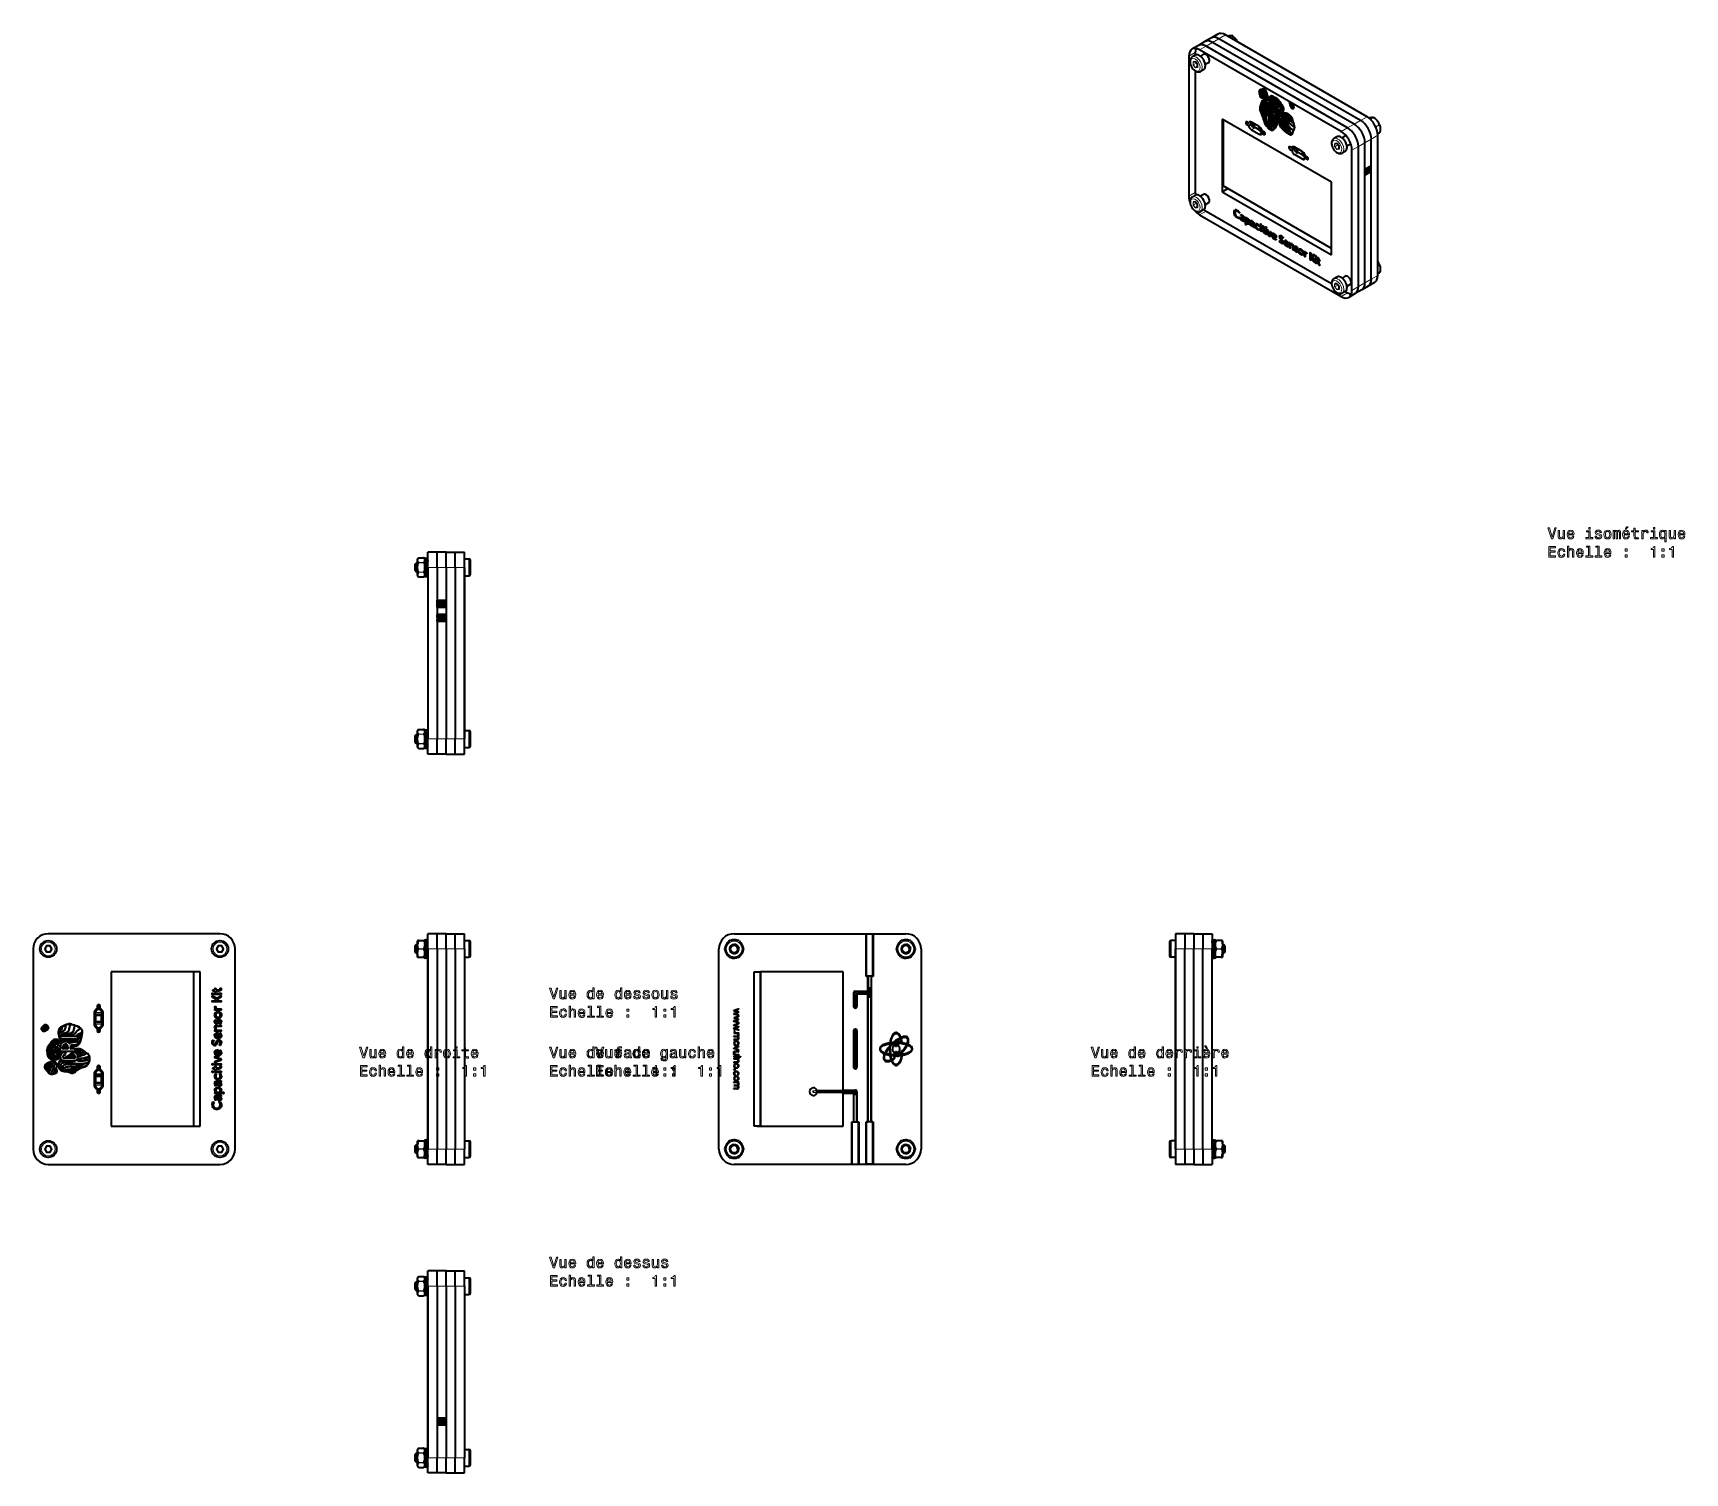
# Model space of a CAD drawing. Extents: x 291 to 834, y 188 to 661.
import ezdxf

# ---------------------------------------------------------------- set-up
doc = ezdxf.new("R2010")
doc.units = 0

msp = doc.modelspace()

# ---------------------------------------------------------------- linework, layer by layer
at = {"color": 7, "lineweight": 35, "ltscale": 0.061236}
for p, q in [((673.78, 656.67), (671.65, 655.44)), ((680.14, 660.34), (678.02, 659.12)), ((727.4, 576.35), (725.27, 575.13))]:
    msp.add_line(p, q, dxfattribs=at)
at = {"color": 7, "lineweight": 35, "ltscale": 0.061237}
for p, q in [((675.9, 657.89), (673.78, 656.67)), ((730.55, 617.1), (728.43, 615.88)), ((730.55, 615.25), (728.43, 614.03)), ((729.52, 577.58), (727.4, 576.35)), ((731.64, 578.8), (729.52, 577.58))]:
    msp.add_line(p, q, dxfattribs=at)
at = {"color": 7, "lineweight": 35, "ltscale": 0.061238}
for p, q in [((678.02, 659.12), (675.9, 657.89)), ((725.27, 575.13), (723.15, 573.9))]:
    msp.add_line(p, q, dxfattribs=at)
at = {"color": 7, "lineweight": 13, "ltscale": 0.061237}
for p, q in [((678.4, 657.65), (676.28, 656.42)), ((678.4, 657.65), (680.52, 658.87)), ((672.74, 654.38), (670.62, 653.16)), ((676.28, 656.42), (674.15, 655.2)), ((722.77, 629.58), (720.65, 628.35)), ((724.9, 630.8), (727.02, 632.03)), ((728.43, 624.68), (730.55, 625.9)), ((726.31, 623.45), (724.19, 622.23)), ((730.55, 579.87), (732.67, 581.09)), ((722.77, 575.38), (720.65, 574.15)), ((728.43, 578.64), (730.55, 579.87))]:
    msp.add_line(p, q, dxfattribs=at)
at = {"color": 7, "lineweight": 35}
for p, q in [((724.9, 630.8), (678.4, 657.65)), ((724.9, 630.8), (678.4, 657.65)), ((727.02, 632.03), (680.52, 658.87)), ((727.02, 632.03), (680.52, 658.87)), ((729.14, 633.25), (682.64, 660.1)), ((670.62, 653.16), (670.62, 607.12)), ((720.65, 628.35), (674.15, 655.2)), ((722.77, 629.58), (676.28, 656.42)), ((722.77, 629.58), (676.28, 656.42)), ((672.74, 648.3), (672.74, 608.35)), ((672.74, 648.3), (672.74, 608.35)), ((681.58, 632.44), (681.58, 610.3)), ((717.48, 611.72), (681.58, 632.44)), ((681.94, 632.24), (681.94, 610.51)), ((728.43, 578.64), (728.43, 624.68)), ((730.55, 579.87), (730.55, 625.9)), ((732.67, 581.09), (732.67, 627.13)), ((724.19, 576.19), (724.19, 622.23)), ((726.31, 577.42), (726.31, 623.45)), ((726.31, 577.42), (726.31, 623.45)), ((728.43, 578.64), (728.43, 614.03)), ((730.55, 579.87), (730.55, 615.25)), ((681.58, 608.57), (717.48, 587.85)), ((717.48, 589.99), (681.94, 610.51)), ((717.48, 589.58), (717.48, 611.72)), ((676.28, 602.22), (717.5, 578.42)), ((676.28, 602.22), (717.5, 578.42)), ((674.15, 601), (720.65, 574.15)), ((420.7, 485.2), (420.7, 428.82)), ((423.7, 485.2), (423.7, 428.82)), ((426.7, 485.2), (426.7, 428.82)), ((429.7, 485.2), (429.7, 428.82)), ((429.7, 485.2), (429.7, 428.82)), ((432.7, 485.2), (432.7, 428.82)), ((432.7, 431.47), (432.7, 482.55)), ((423.7, 467.49), (423.7, 428.82)), ((426.7, 467.49), (426.7, 428.82)), ((352.41, 364.84), (296.03, 364.84)), ((352.41, 364.84), (296.03, 364.84)), ((521.29, 364.84), (564.63, 364.84)), ((521.29, 364.84), (577.67, 364.84)), ((291.03, 359.84), (291.03, 294.08)), ((291.03, 359.84), (291.03, 294.08)), ((357.41, 294.08), (357.41, 359.84)), ((357.41, 294.08), (357.41, 359.84)), ((420.7, 359.84), (420.7, 294.08)), ((423.7, 359.84), (423.7, 294.08)), ((423.7, 359.84), (423.7, 294.08)), ((426.7, 359.84), (426.7, 294.08)), ((426.7, 359.84), (426.7, 294.08)), ((429.7, 359.84), (429.7, 294.08)), ((429.7, 359.84), (429.7, 294.08)), ((432.7, 359.84), (432.7, 294.08)), ((516.29, 294.08), (516.29, 359.84)), ((516.29, 294.08), (516.29, 359.84)), ((582.67, 359.84), (582.67, 294.08)), ((582.67, 359.84), (582.67, 294.08)), ((666.26, 294.08), (666.26, 359.84)), ((669.26, 294.08), (669.26, 359.84)), ((669.26, 294.08), (669.26, 359.84)), ((672.26, 294.08), (672.26, 359.84)), ((672.26, 294.08), (672.26, 359.84)), ((675.26, 294.08), (675.26, 359.84)), ((675.26, 294.08), (675.26, 359.84)), ((678.26, 294.08), (678.26, 359.84)), ((420.7, 297.01), (420.7, 356.91)), ((666.26, 357.19), (666.26, 296.73)), ((316.64, 352.35), (316.64, 301.58)), ((343.76, 352.35), (316.64, 352.35)), ((343.76, 352.35), (343.76, 301.58)), ((345.88, 301.58), (345.88, 352.35)), ((345.88, 301.58), (345.88, 352.35)), ((527.82, 301.58), (527.82, 352.35)), ((529.94, 352.35), (529.94, 301.58)), ((529.94, 301.58), (529.94, 352.34)), ((557.04, 352.34), (529.94, 352.34)), ((557.04, 313.45), (557.04, 352.34)), ((565.23, 303.08), (565.23, 344.96)), ((565.26, 303.03), (565.26, 344.03)), ((566.26, 303.03), (566.26, 344.03)), ((566.29, 344.96), (566.29, 303.08)), ((316.64, 301.58), (343.76, 301.58)), ((528.86, 301.58), (557.04, 301.58)), ((296.03, 289.08), (352.41, 289.08)), ((296.03, 289.08), (352.41, 289.08)), ((559.96, 289.08), (521.29, 289.08)), ((577.67, 289.08), (521.29, 289.08)), ((420.7, 249.08), (420.7, 192.7)), ((420.7, 195.59), (420.7, 246.18)), ((423.7, 249.08), (423.7, 205.74)), ((423.7, 249.08), (423.7, 192.7)), ((426.7, 249.08), (426.7, 192.7)), ((426.7, 249.08), (426.7, 205.74)), ((429.7, 249.08), (429.7, 192.7)), ((429.7, 249.08), (429.7, 192.7)), ((432.7, 249.08), (432.7, 192.7))]:
    msp.add_line(p, q, dxfattribs=at)
at = {"color": 7, "lineweight": 13, "ltscale": 0.061236}
for p, q in [((680.52, 658.87), (682.64, 660.1)), ((724.9, 630.8), (722.77, 629.58)), ((728.43, 624.68), (726.31, 623.45)), ((676.28, 602.22), (674.15, 601)), ((728.43, 578.64), (726.31, 577.42))]:
    msp.add_line(p, q, dxfattribs=at)
at = {"color": 7, "lineweight": 13, "ltscale": 0.022842}
msp.add_line((684.71, 659.82), (683.91, 659.36), dxfattribs=at)
at = {"color": 7, "lineweight": 13, "ltscale": 0.022843}
msp.add_line((684.78, 659.78), (683.98, 659.32), dxfattribs=at)
at = {"color": 7, "lineweight": 35, "ltscale": 0.028577}
for p, q in [((672.71, 653.46), (671.72, 652.88)), ((721.96, 621.85), (720.97, 621.27)), ((729, 615.85), (729, 614.71)), ((729.99, 615.28), (729, 614.71)), ((672.71, 607.42), (671.72, 606.85)), ((721.96, 575.81), (720.97, 575.24))]:
    msp.add_line(p, q, dxfattribs=at)
at = {"color": 7, "lineweight": 13, "ltscale": 0.022392}
for p, q in [((672, 651.17), (672, 650.28)), ((672.07, 651.17), (672.07, 650.28)), ((673.48, 649.42), (673.48, 650.32)), ((718.5, 624.33), (718.5, 623.43)), ((718.57, 624.33), (718.57, 623.43)), ((719.98, 622.58), (719.98, 623.47)), ((672, 605.14), (672, 604.24)), ((672.07, 605.14), (672.07, 604.24)), ((719.98, 576.54), (719.98, 577.44))]:
    msp.add_line(p, q, dxfattribs=at)
at = {"color": 7, "lineweight": 13, "ltscale": 0.016861}
for p, q in [((672.7, 651.29), (672.03, 651.23)), ((672.77, 649.31), (673.45, 649.37)), ((672.79, 649.38), (673.46, 649.44)), ((719.2, 624.44), (718.53, 624.38)), ((719.27, 622.47), (719.95, 622.53)), ((719.29, 622.53), (719.96, 622.59)), ((672.7, 605.25), (672.03, 605.19)), ((672.77, 603.28), (673.45, 603.34)), ((672.79, 603.34), (673.46, 603.4)), ((719.2, 578.4), (718.53, 578.34)), ((719.27, 576.43), (719.95, 576.49)), ((719.29, 576.5), (719.96, 576.56))]:
    msp.add_line(p, q, dxfattribs=at)
at = {"color": 7, "lineweight": 35, "ltscale": 0.016861}
for p, q in [((672.74, 651.26), (672.07, 651.2)), ((719.24, 624.41), (718.57, 624.35)), ((672.74, 605.22), (672.07, 605.16)), ((719.24, 578.38), (718.57, 578.32))]:
    msp.add_line(p, q, dxfattribs=at)
at = {"color": 7, "lineweight": 13, "ltscale": 0.001214}
for p, q in [((672.11, 651.2), (672.07, 651.17)), ((705.06, 631.05), (705.1, 631.07)), ((718.61, 578.32), (718.57, 578.29))]:
    msp.add_line(p, q, dxfattribs=at)
at = {"color": 7, "lineweight": 35, "ltscale": 0.022699}
msp.add_line((672.74, 654.38), (672.74, 653.47), dxfattribs=at)
msp.add_line((672.74, 654.38), (672.74, 653.47), dxfattribs=at)
at = {"color": 7, "lineweight": 13, "ltscale": 0.026804}
for p, q in [((673.45, 650.41), (672.77, 651.24)), ((672.03, 650.19), (672.7, 649.35)), ((718.58, 623.39), (719.26, 622.55)), ((672.03, 604.15), (672.7, 603.32)), ((719.95, 577.53), (719.27, 578.36))]:
    msp.add_line(p, q, dxfattribs=at)
at = {"color": 7, "lineweight": 35, "ltscale": 0.026804}
msp.add_line((673.44, 650.4), (672.77, 651.23), dxfattribs=at)
at = {"color": 7, "lineweight": 35, "ltscale": 0.030067}
for p, q in [((675.48, 653.73), (674.43, 653.12)), ((721.97, 626.88), (720.93, 626.28)), ((723.57, 624.11), (722.53, 623.51)), ((675.48, 607.69), (674.43, 607.09)), ((723.57, 578.07), (722.53, 577.47))]:
    msp.add_line(p, q, dxfattribs=at)
at = {"color": 7, "lineweight": 13, "ltscale": 0.027277}
for p, q in [((673.01, 650.82), (672.07, 650.28)), ((673.03, 650.78), (672.09, 650.23)), ((719.53, 623.93), (718.58, 623.39)), ((673.01, 604.79), (672.07, 604.24)), ((673.03, 604.74), (672.09, 604.2)), ((719.53, 577.9), (718.58, 577.35))]:
    msp.add_line(p, q, dxfattribs=at)
at = {"color": 7, "lineweight": 13, "ltscale": 0.026805}
for p, q in [((672.09, 650.23), (672.76, 649.4)), ((719.95, 623.56), (719.27, 624.4)), ((718.53, 623.34), (719.2, 622.51)), ((672.09, 604.2), (672.76, 603.36)), ((673.45, 604.37), (672.77, 605.21)), ((718.53, 577.31), (719.2, 576.47)), ((718.58, 577.35), (719.26, 576.52))]:
    msp.add_line(p, q, dxfattribs=at)
at = {"color": 7, "lineweight": 13, "ltscale": 0.0205}
for p, q in [((673.47, 649.81), (672.76, 649.4)), ((719.97, 622.96), (719.26, 622.55)), ((673.47, 603.77), (672.76, 603.36)), ((719.97, 576.93), (719.26, 576.52))]:
    msp.add_line(p, q, dxfattribs=at)
at = {"color": 7, "lineweight": 13, "ltscale": 0.01948}
for p, q in [((673.47, 649.77), (672.79, 649.38)), ((719.97, 622.92), (719.29, 622.53)), ((719.97, 576.89), (719.29, 576.5))]:
    msp.add_line(p, q, dxfattribs=at)
at = {"color": 7, "lineweight": 13, "ltscale": 0.000703908}
msp.add_line((673.02, 650.85), (673.01, 650.82), dxfattribs=at)
at = {"color": 7, "lineweight": 13, "ltscale": 0.001499}
for p, q in [((673.02, 650.85), (673.03, 650.91)), ((719.52, 577.97), (719.53, 578.03))]:
    msp.add_line(p, q, dxfattribs=at)
at = {"color": 7, "lineweight": 13, "ltscale": 0.001324}
for p, q in [((673.03, 650.78), (673.06, 650.82)), ((673.03, 604.74), (673.06, 604.79))]:
    msp.add_line(p, q, dxfattribs=at)
at = {"color": 7, "lineweight": 13, "ltscale": 0.000714915}
for p, q in [((673.07, 650.85), (673.06, 650.82)), ((673.07, 604.81), (673.06, 604.79))]:
    msp.add_line(p, q, dxfattribs=at)
at = {"color": 7, "lineweight": 13, "ltscale": 0.004038}
for p, q in [((673.06, 650.82), (673.19, 650.72)), ((673.06, 604.79), (673.19, 604.68))]:
    msp.add_line(p, q, dxfattribs=at)
at = {"color": 7, "lineweight": 13, "ltscale": 0.000293865}
for p, q in [((673.07, 650.85), (673.07, 650.86)), ((719.57, 624), (719.57, 624.01)), ((673.07, 604.81), (673.07, 604.83))]:
    msp.add_line(p, q, dxfattribs=at)
at = {"color": 7, "lineweight": 35, "ltscale": 0.022392}
for p, q in [((673.47, 649.44), (673.47, 650.34)), ((719.97, 622.6), (719.97, 623.49)), ((673.47, 603.41), (673.47, 604.3))]:
    msp.add_line(p, q, dxfattribs=at)
at = {"color": 7, "lineweight": 35, "ltscale": 0.000189264}
for p, q in [((673.47, 649.44), (673.47, 649.43)), ((673.47, 603.41), (673.47, 603.4))]:
    msp.add_line(p, q, dxfattribs=at)
at = {"color": 7, "lineweight": 35, "ltscale": 0.028578}
for p, q in [((675.46, 648.69), (674.47, 648.12)), ((719.21, 626.61), (718.22, 626.04)), ((729, 615.85), (729.99, 616.42)), ((729.99, 615.28), (729.99, 616.42))]:
    msp.add_line(p, q, dxfattribs=at)
at = {"color": 7, "lineweight": 35, "ltscale": 0.030066}
for p, q in [((677.08, 650.95), (676.03, 650.35)), ((677.08, 604.92), (676.03, 604.32))]:
    msp.add_line(p, q, dxfattribs=at)
at = {"color": 7, "lineweight": 35, "ltscale": 0.002359}
msp.add_line((693.74, 641.71), (693.83, 641.76), dxfattribs=at)
at = {"color": 7, "lineweight": 35, "ltscale": 0.002211}
msp.add_line((693.74, 641.68), (693.81, 641.72), dxfattribs=at)
at = {"color": 7, "lineweight": 35, "ltscale": 0.000851369}
msp.add_line((693.74, 641.71), (693.74, 641.68), dxfattribs=at)
at = {"color": 7, "lineweight": 13, "ltscale": 0.001318}
msp.add_line((693.75, 640.86), (693.8, 640.89), dxfattribs=at)
at = {"color": 7, "lineweight": 35, "ltscale": 0.001257}
msp.add_line((693.75, 640.86), (693.76, 640.81), dxfattribs=at)
at = {"color": 7, "lineweight": 35, "ltscale": 0.001326}
for p, q in [((693.76, 640.81), (693.81, 640.84)), ((696.11, 638.13), (696.16, 638.15))]:
    msp.add_line(p, q, dxfattribs=at)
at = {"color": 7, "lineweight": 35, "ltscale": 0.001078}
msp.add_line((693.78, 641.59), (693.82, 641.62), dxfattribs=at)
at = {"color": 7, "lineweight": 35, "ltscale": 7.36543e-05}
msp.add_line((693.8, 641.66), (693.8, 641.67), dxfattribs=at)
at = {"color": 7, "lineweight": 35, "ltscale": 0.000133477}
msp.add_line((693.81, 640.84), (693.81, 640.84), dxfattribs=at)
at = {"color": 7, "lineweight": 13, "ltscale": 0.00124}
msp.add_line((693.81, 640.6), (693.85, 640.62), dxfattribs=at)
at = {"color": 7, "lineweight": 35, "ltscale": 0.001109}
for p, q in [((693.83, 640.74), (693.87, 640.77)), ((704.03, 636.69), (704, 636.66)), ((698.89, 632.54), (698.93, 632.57))]:
    msp.add_line(p, q, dxfattribs=at)
at = {"color": 7, "lineweight": 35, "ltscale": 0.003924}
msp.add_line((693.86, 640.59), (693.83, 640.74), dxfattribs=at)
at = {"color": 7, "lineweight": 35, "ltscale": 0.000555539}
msp.add_line((694.01, 642.1), (693.99, 642.09), dxfattribs=at)
at = {"color": 7, "lineweight": 35, "ltscale": 0.00018037}
msp.add_line((693.99, 642.09), (693.99, 642.08), dxfattribs=at)
at = {"color": 7, "lineweight": 35, "ltscale": 0.00059246}
msp.add_line((694.04, 642.11), (694.01, 642.1), dxfattribs=at)
at = {"color": 7, "lineweight": 35, "ltscale": 0.001114}
for p, q in [((694.02, 642.01), (694.06, 642.03)), ((704.64, 637.53), (704.68, 637.55)), ((704.84, 637.19), (704.88, 637.21))]:
    msp.add_line(p, q, dxfattribs=at)
at = {"color": 7, "lineweight": 35, "ltscale": 0.006022}
msp.add_line((694.06, 642.03), (694.27, 642.15), dxfattribs=at)
at = {"color": 7, "lineweight": 35, "ltscale": 0.000251849}
msp.add_line((694.06, 642.03), (694.07, 642.04), dxfattribs=at)
at = {"color": 7, "lineweight": 35, "ltscale": 0.005814}
for p, q in [((694.07, 642.04), (694.27, 642.15)), ((416.53, 292.98), (416.69, 292.82))]:
    msp.add_line(p, q, dxfattribs=at)
at = {"color": 7, "lineweight": 35, "ltscale": 0.00144}
for p, q in [((694.2, 642.15), (694.17, 642.1)), ((420.68, 357.02), (420.7, 356.97)), ((678.28, 296.9), (678.26, 296.95))]:
    msp.add_line(p, q, dxfattribs=at)
at = {"color": 7, "lineweight": 35, "ltscale": 0.00183}
msp.add_line((694.38, 642.16), (694.31, 642.16), dxfattribs=at)
at = {"color": 7, "lineweight": 13, "ltscale": 0.004941}
msp.add_line((694.33, 642.09), (694.51, 642.19), dxfattribs=at)
at = {"color": 7, "lineweight": 35, "ltscale": 0.001849}
for p, q in [((694.33, 642.09), (694.41, 642.09)), ((343.83, 352.35), (343.76, 352.35))]:
    msp.add_line(p, q, dxfattribs=at)
at = {"color": 7, "lineweight": 35, "ltscale": 0.000607725}
msp.add_line((694.4, 642.17), (694.38, 642.16), dxfattribs=at)
at = {"color": 7, "lineweight": 35, "ltscale": 0.007552}
msp.add_line((694.41, 642.09), (694.67, 642.25), dxfattribs=at)
at = {"color": 7, "lineweight": 35, "ltscale": 0.007592}
msp.add_line((694.41, 642.09), (694.67, 642.25), dxfattribs=at)
at = {"color": 7, "lineweight": 13, "ltscale": 0.001366}
msp.add_line((694.43, 640.18), (694.48, 640.21), dxfattribs=at)
at = {"color": 7, "lineweight": 35, "ltscale": 0.010207}
for p, q in [((694.46, 642.1), (694.81, 642.31)), ((696.23, 638.61), (696.59, 638.81)), ((696.89, 636.63), (697.24, 636.84)), ((697.45, 636.1), (697.8, 636.31)), ((697.98, 635.85), (698.34, 636.05)), ((699.31, 635.81), (699.66, 636.02)), ((700.19, 634.65), (700.55, 634.85)), ((700.25, 634.6), (700.6, 634.8)), ((696.84, 633.2), (697.19, 633.4)), ((698.14, 632.69), (698.5, 632.9)), ((699.68, 632.91), (700.03, 633.11)), ((700.15, 632.62), (700.5, 632.82)), ((700.31, 634.54), (700.66, 634.75)), ((700.47, 632.02), (700.83, 632.23)), ((700.59, 633.84), (700.94, 634.04)), ((700.59, 631.04), (700.94, 631.24)), ((701.87, 633.77), (702.22, 633.97)), ((701.87, 633.69), (702.22, 633.9)), ((689.62, 599.61), (689.97, 599.81)), ((693.22, 596.12), (693.57, 596.33)), ((697.08, 594.26), (697.44, 594.47)), ((698.37, 594.57), (698.73, 594.78)), ((701.01, 591.63), (701.36, 591.83)), ((704.1, 591.2), (704.45, 591.41)), ((707.81, 588.16), (708.16, 588.37)), ((708.86, 588.44), (709.21, 588.64))]:
    msp.add_line(p, q, dxfattribs=at)
at = {"color": 7, "lineweight": 35, "ltscale": 0.001566}
msp.add_line((694.46, 642.1), (694.52, 642.11), dxfattribs=at)
at = {"color": 7, "lineweight": 13, "ltscale": 0.010205}
for p, q in [((694.52, 642.11), (694.87, 642.32)), ((696.19, 638.6), (696.54, 638.81)), ((697.74, 636.07), (698.1, 636.28)), ((699.41, 635.89), (699.76, 636.09)), ((697.74, 631.98), (698.1, 632.18)), ((700.05, 632.7), (700.4, 632.9)), ((700.13, 632.58), (700.49, 632.79)), ((700.33, 632.41), (700.68, 632.62)), ((701.77, 631.69), (702.12, 631.9)), ((685.47, 601.88), (685.82, 602.08)), ((691.35, 597.2), (691.7, 597.41)), ((697.93, 594.32), (698.29, 594.52))]:
    msp.add_line(p, q, dxfattribs=at)
at = {"color": 7, "lineweight": 35, "ltscale": 0.001478}
msp.add_line((694.8, 642.31), (694.75, 642.28), dxfattribs=at)
at = {"color": 7, "lineweight": 35, "ltscale": 0.000240393}
msp.add_line((694.77, 642.29), (694.77, 642.28), dxfattribs=at)
at = {"color": 7, "lineweight": 35, "ltscale": 0.000840173}
msp.add_line((694.79, 642.22), (694.82, 642.23), dxfattribs=at)
at = {"color": 7, "lineweight": 35, "ltscale": 0.001565}
msp.add_line((694.81, 642.31), (694.87, 642.32), dxfattribs=at)
at = {"color": 7, "lineweight": 35, "ltscale": 0.008398}
msp.add_line((694.82, 642.23), (695.11, 642.4), dxfattribs=at)
at = {"color": 7, "lineweight": 35, "ltscale": 0.007465}
msp.add_line((694.86, 642.25), (695.12, 642.4), dxfattribs=at)
at = {"color": 7, "lineweight": 35, "ltscale": 0.002299}
msp.add_line((694.86, 642.25), (694.94, 642.29), dxfattribs=at)
at = {"color": 7, "lineweight": 13, "ltscale": 0.005619}
for p, q in [((694.94, 642.29), (695.14, 642.4)), ((710.55, 586.16), (710.75, 586.27))]:
    msp.add_line(p, q, dxfattribs=at)
at = {"color": 7, "lineweight": 35, "ltscale": 0.000814032}
msp.add_line((695.27, 642.37), (695.24, 642.38), dxfattribs=at)
at = {"color": 7, "lineweight": 35, "ltscale": 0.00192}
msp.add_line((695.25, 642.31), (695.32, 642.35), dxfattribs=at)
at = {"color": 7, "lineweight": 35, "ltscale": 0.000106156}
msp.add_line((695.25, 642.31), (695.26, 642.31), dxfattribs=at)
at = {"color": 7, "lineweight": 35, "ltscale": 0.001903}
msp.add_line((695.26, 642.31), (695.32, 642.35), dxfattribs=at)
at = {"color": 7, "lineweight": 35, "ltscale": 0.001688}
for p, q in [((695.32, 642.28), (695.38, 642.32)), ((698.73, 634.6), (698.79, 634.64))]:
    msp.add_line(p, q, dxfattribs=at)
at = {"color": 7, "lineweight": 35, "ltscale": 0.001289}
msp.add_line((695.32, 642.28), (695.37, 642.26), dxfattribs=at)
at = {"color": 7, "lineweight": 35, "ltscale": 5.75805e-05}
msp.add_line((695.37, 642.32), (695.37, 642.32), dxfattribs=at)
at = {"color": 7, "lineweight": 35, "ltscale": 0.000972746}
msp.add_line((695.41, 642.3), (695.37, 642.32), dxfattribs=at)
at = {"color": 7, "lineweight": 35, "ltscale": 0.001501}
msp.add_line((695.37, 642.26), (695.42, 642.29), dxfattribs=at)
at = {"color": 7, "lineweight": 35, "ltscale": 0.000931164}
msp.add_line((695.37, 642.26), (695.4, 642.24), dxfattribs=at)
at = {"color": 7, "lineweight": 13, "ltscale": 0.001438}
msp.add_line((695.4, 642.24), (695.45, 642.27), dxfattribs=at)
at = {"color": 7, "lineweight": 13, "ltscale": 0.001146}
msp.add_line((695.71, 641.95), (695.75, 641.98), dxfattribs=at)
at = {"color": 7, "lineweight": 13, "ltscale": 0.001131}
for p, q in [((696.09, 641.32), (696.13, 641.34)), ((694.19, 634.84), (694.23, 634.86))]:
    msp.add_line(p, q, dxfattribs=at)
at = {"color": 7, "lineweight": 35, "ltscale": 0.001136}
for p, q in [((696.09, 641.3), (696.13, 641.33)), ((696.19, 638.68), (696.23, 638.7)), ((694.58, 633.98), (694.62, 634))]:
    msp.add_line(p, q, dxfattribs=at)
at = {"color": 7, "lineweight": 35, "ltscale": 0.000437584}
msp.add_line((696.09, 641.32), (696.09, 641.3), dxfattribs=at)
at = {"color": 7, "lineweight": 35, "ltscale": 0.002867}
msp.add_line((696.18, 641.22), (696.13, 641.33), dxfattribs=at)
at = {"color": 7, "lineweight": 35, "ltscale": 0.001152}
for p, q in [((696.14, 641.19), (696.18, 641.22)), ((694.97, 633.13), (694.95, 633.18)), ((700.62, 633.77), (700.66, 633.79))]:
    msp.add_line(p, q, dxfattribs=at)
at = {"color": 7, "lineweight": 35, "ltscale": 0.00063847}
msp.add_line((696.14, 641.19), (696.15, 641.17), dxfattribs=at)
at = {"color": 7, "lineweight": 13, "ltscale": 0.001153}
msp.add_line((696.15, 641.17), (696.19, 641.19), dxfattribs=at)
at = {"color": 7, "lineweight": 35, "ltscale": 0.001332}
msp.add_line((696.19, 641.17), (696.18, 641.22), dxfattribs=at)
at = {"color": 7, "lineweight": 35, "ltscale": 0.001214}
for p, q in [((696.34, 640.56), (696.38, 640.58)), ((696.52, 639.94), (696.56, 639.97))]:
    msp.add_line(p, q, dxfattribs=at)
at = {"color": 7, "lineweight": 35, "ltscale": 0.00121}
msp.add_line((696.37, 640.47), (696.41, 640.49), dxfattribs=at)
at = {"color": 7, "lineweight": 13, "ltscale": 0.001212}
msp.add_line((696.37, 640.46), (696.41, 640.48), dxfattribs=at)
at = {"color": 7, "lineweight": 35, "ltscale": 0.00020289}
msp.add_line((696.37, 640.47), (696.37, 640.46), dxfattribs=at)
at = {"color": 7, "lineweight": 35, "ltscale": 0.011392}
msp.add_line((696.37, 640.46), (696.49, 640.02), dxfattribs=at)
at = {"color": 7, "lineweight": 35, "ltscale": 0.002399}
msp.add_line((696.42, 640.45), (696.39, 640.54), dxfattribs=at)
at = {"color": 7, "lineweight": 35, "ltscale": 0.012421}
msp.add_line((696.56, 639.97), (696.42, 640.45), dxfattribs=at)
at = {"color": 7, "lineweight": 13, "ltscale": 0.00145}
msp.add_line((693.92, 635.67), (693.97, 635.7), dxfattribs=at)
at = {"color": 7, "lineweight": 13, "ltscale": 0.001165}
for p, q in [((693.96, 640.13), (694, 640.15)), ((700.53, 637.45), (700.57, 637.48))]:
    msp.add_line(p, q, dxfattribs=at)
at = {"color": 7, "lineweight": 35, "ltscale": 0.003001}
msp.add_line((693.96, 640.13), (694, 640.01), dxfattribs=at)
at = {"color": 7, "lineweight": 35, "ltscale": 0.003372}
msp.add_line((694.01, 636.2), (693.97, 636.08), dxfattribs=at)
at = {"color": 7, "lineweight": 35, "ltscale": 0.002386}
for p, q in [((693.97, 636.08), (694.05, 636.12)), ((697.63, 632.59), (697.62, 632.49))]:
    msp.add_line(p, q, dxfattribs=at)
at = {"color": 7, "lineweight": 35, "ltscale": 0.001546}
msp.add_line((694, 640.01), (694.05, 640.05), dxfattribs=at)
at = {"color": 7, "lineweight": 35, "ltscale": 0.001248}
msp.add_line((694, 635.96), (694.04, 635.98), dxfattribs=at)
at = {"color": 7, "lineweight": 35, "ltscale": 0.001835}
msp.add_line((694.03, 640.06), (694.01, 640.13), dxfattribs=at)
at = {"color": 7, "lineweight": 13, "ltscale": 0.002375}
msp.add_line((694.01, 636.2), (694.09, 636.25), dxfattribs=at)
at = {"color": 7, "lineweight": 35, "ltscale": 0.002962}
for p, q in [((694.02, 636.04), (694.06, 636.15)), ((350.71, 339.91), (350.71, 340.03)), ((350.83, 340.95), (350.95, 340.95)), ((350.71, 332.93), (350.71, 333.05))]:
    msp.add_line(p, q, dxfattribs=at)
at = {"color": 7, "lineweight": 35, "ltscale": 0.001497}
msp.add_line((694.07, 639.97), (694.12, 640), dxfattribs=at)
at = {"color": 7, "lineweight": 35, "ltscale": 0.001395}
msp.add_line((694.17, 636.78), (694.15, 636.73), dxfattribs=at)
at = {"color": 7, "lineweight": 13, "ltscale": 0.002098}
msp.add_line((694.15, 636.73), (694.23, 636.77), dxfattribs=at)
at = {"color": 7, "lineweight": 35, "ltscale": 0.001556}
msp.add_line((694.16, 635.02), (694.21, 635.05), dxfattribs=at)
at = {"color": 7, "lineweight": 13, "ltscale": 0.00173}
msp.add_line((694.16, 634.9), (694.22, 634.93), dxfattribs=at)
at = {"color": 7, "lineweight": 35, "ltscale": 0.001639}
msp.add_line((694.16, 634.9), (694.19, 634.84), dxfattribs=at)
at = {"color": 7, "lineweight": 13, "ltscale": 0.002073}
msp.add_line((694.17, 636.78), (694.24, 636.82), dxfattribs=at)
at = {"color": 7, "lineweight": 35, "ltscale": 0.001358}
for p, q in [((694.18, 636.6), (694.23, 636.62)), ((694.78, 638.54), (694.83, 638.57))]:
    msp.add_line(p, q, dxfattribs=at)
at = {"color": 7, "lineweight": 13, "ltscale": 0.001207}
for p, q in [((694.21, 639.64), (694.25, 639.67)), ((705.14, 630.74), (705.19, 630.77))]:
    msp.add_line(p, q, dxfattribs=at)
at = {"color": 7, "lineweight": 35, "ltscale": 0.000682558}
msp.add_line((694.21, 636.71), (694.22, 636.74), dxfattribs=at)
at = {"color": 7, "lineweight": 35, "ltscale": 0.000622523}
msp.add_line((694.23, 634.85), (694.22, 634.87), dxfattribs=at)
at = {"color": 7, "lineweight": 35, "ltscale": 0.007662}
msp.add_line((694.36, 634.57), (694.23, 634.85), dxfattribs=at)
at = {"color": 7, "lineweight": 35, "ltscale": 0.001531}
msp.add_line((694.27, 637.35), (694.26, 637.28), dxfattribs=at)
at = {"color": 7, "lineweight": 13, "ltscale": 0.001903}
msp.add_line((694.26, 637.28), (694.33, 637.32), dxfattribs=at)
at = {"color": 7, "lineweight": 13, "ltscale": 0.001905}
msp.add_line((694.27, 637.35), (694.34, 637.38), dxfattribs=at)
at = {"color": 7, "lineweight": 35, "ltscale": 0.001293}
msp.add_line((694.3, 637.16), (694.35, 637.19), dxfattribs=at)
at = {"color": 7, "lineweight": 35, "ltscale": 0.000574485}
msp.add_line((694.32, 637.28), (694.33, 637.3), dxfattribs=at)
at = {"color": 7, "lineweight": 35, "ltscale": 0.00112}
for p, q in [((694.41, 638), (694.4, 637.96)), ((700.31, 638.31), (700.35, 638.33)), ((701.11, 637.2), (701.15, 637.22)), ((704.51, 632.77), (704.55, 632.79)), ((704.81, 632.09), (704.79, 632.14))]:
    msp.add_line(p, q, dxfattribs=at)
at = {"color": 7, "lineweight": 13, "ltscale": 0.002388}
msp.add_line((694.4, 637.96), (694.48, 638), dxfattribs=at)
at = {"color": 7, "lineweight": 35, "ltscale": 0.002497}
msp.add_line((694.41, 638), (694.5, 638.05), dxfattribs=at)
at = {"color": 7, "lineweight": 35, "ltscale": 0.001263}
for p, q in [((694.44, 637.85), (694.48, 637.88)), ((697.34, 637.38), (697.38, 637.41))]:
    msp.add_line(p, q, dxfattribs=at)
at = {"color": 7, "lineweight": 35, "ltscale": 0.000186788}
msp.add_line((694.46, 637.94), (694.46, 637.95), dxfattribs=at)
at = {"color": 7, "lineweight": 35, "ltscale": 0.001406}
for p, q in [((694.58, 639.51), (694.52, 639.52)), ((299.99, 324.5), (299.99, 324.44))]:
    msp.add_line(p, q, dxfattribs=at)
at = {"color": 7, "lineweight": 13, "ltscale": 0.002877}
msp.add_line((694.54, 639.45), (694.64, 639.51), dxfattribs=at)
at = {"color": 7, "lineweight": 35, "ltscale": 0.005571}
msp.add_line((694.55, 638.31), (694.74, 638.42), dxfattribs=at)
at = {"color": 7, "lineweight": 35, "ltscale": 0.000633989}
msp.add_line((694.56, 638.33), (694.55, 638.31), dxfattribs=at)
at = {"color": 7, "lineweight": 13, "ltscale": 0.010206}
for p, q in [((694.56, 638.33), (694.91, 638.53)), ((696.25, 638.61), (696.61, 638.82)), ((696.76, 636.14), (697.11, 636.35)), ((698.18, 635.33), (698.53, 635.53)), ((698.26, 635.06), (698.61, 635.26)), ((699.61, 636.05), (699.96, 636.25)), ((700.06, 634.74), (700.42, 634.94)), ((700.14, 635.49), (700.49, 635.69)), ((700.7, 635.02), (701.05, 635.23)), ((704.76, 636.33), (705.11, 636.54)), ((699.12, 632.16), (699.47, 632.36)), ((700.52, 631.63), (700.87, 631.84)), ((700.54, 631.43), (700.89, 631.63)), ((700.73, 630.33), (701.09, 630.53)), ((701.56, 634.17), (701.91, 634.37)), ((701.87, 629.91), (702.22, 630.11)), ((688.03, 599.12), (688.38, 599.32)), ((688.43, 599.79), (688.78, 599.99)), ((689.95, 598.01), (690.3, 598.22)), ((691.75, 597.87), (692.1, 598.08)), ((694.78, 596.72), (695.13, 596.93)), ((697, 593.98), (697.35, 594.19)), ((697.14, 594.47), (697.49, 594.68)), ((700.77, 593.88), (701.12, 594.08)), ((701.92, 592.02), (702.27, 592.22)), ((707.44, 587.91), (707.8, 588.11)), ((712.88, 586.27), (713.24, 586.47))]:
    msp.add_line(p, q, dxfattribs=at)
at = {"color": 7, "lineweight": 35, "ltscale": 0.001168}
for p, q in [((694.58, 639.51), (694.62, 639.54)), ((679.08, 358.58), (679.11, 358.62))]:
    msp.add_line(p, q, dxfattribs=at)
at = {"color": 7, "lineweight": 35, "ltscale": 0.001112}
for p, q in [((694.58, 638.22), (694.62, 638.24)), ((700.37, 638.23), (700.41, 638.25)), ((698.6, 633.08), (698.64, 633.1)), ((702.42, 633.45), (702.46, 633.48))]:
    msp.add_line(p, q, dxfattribs=at)
at = {"color": 7, "lineweight": 35, "ltscale": 0.000210333}
msp.add_line((694.6, 638.27), (694.61, 638.27), dxfattribs=at)
at = {"color": 7, "lineweight": 35, "ltscale": 0.001615}
for p, q in [((694.7, 639.5), (694.64, 639.51)), ((298.03, 323.02), (297.97, 323.04))]:
    msp.add_line(p, q, dxfattribs=at)
at = {"color": 7, "lineweight": 35, "ltscale": 0.002977}
msp.add_line((694.64, 639.44), (694.74, 639.5), dxfattribs=at)
at = {"color": 7, "lineweight": 35, "ltscale": 0.002133}
msp.add_line((694.64, 639.44), (694.72, 639.43), dxfattribs=at)
at = {"color": 7, "lineweight": 35, "ltscale": 0.009349}
msp.add_line((694.64, 638.43), (694.96, 638.61), dxfattribs=at)
at = {"color": 7, "lineweight": 35, "ltscale": 0.000598987}
msp.add_line((694.65, 638.44), (694.64, 638.43), dxfattribs=at)
at = {"color": 7, "lineweight": 35, "ltscale": 0.008206}
msp.add_line((694.65, 638.44), (694.94, 638.61), dxfattribs=at)
at = {"color": 7, "lineweight": 35, "ltscale": 0.001179}
msp.add_line((694.68, 638.36), (694.72, 638.39), dxfattribs=at)
at = {"color": 7, "lineweight": 13, "ltscale": 0.002903}
for p, q in [((694.72, 639.43), (694.83, 639.49)), ((420.23, 358.9), (420.23, 359.01)), ((678.73, 295.02), (678.73, 294.9))]:
    msp.add_line(p, q, dxfattribs=at)
at = {"color": 7, "lineweight": 35, "ltscale": 0.000290999}
msp.add_line((694.78, 638.55), (694.77, 638.54), dxfattribs=at)
at = {"color": 7, "lineweight": 13, "ltscale": 0.000293925}
for p, q in [((694.77, 638.54), (694.78, 638.55)), ((704.6, 637.61), (704.61, 637.61))]:
    msp.add_line(p, q, dxfattribs=at)
at = {"color": 7, "lineweight": 35, "ltscale": 6.29136e-05}
msp.add_line((694.78, 638.54), (694.78, 638.55), dxfattribs=at)
at = {"color": 7, "lineweight": 35, "ltscale": 0.000315794}
msp.add_line((694.79, 638.55), (694.78, 638.54), dxfattribs=at)
at = {"color": 7, "lineweight": 35, "ltscale": 0.008223}
msp.add_line((694.8, 638.47), (695.09, 638.63), dxfattribs=at)
at = {"color": 7, "lineweight": 35, "ltscale": 0.000160863}
msp.add_line((694.8, 638.47), (694.81, 638.46), dxfattribs=at)
at = {"color": 7, "lineweight": 35, "ltscale": 0.000497376}
msp.add_line((694.81, 638.46), (694.82, 638.48), dxfattribs=at)
at = {"color": 7, "lineweight": 35, "ltscale": 0.007773}
msp.add_line((694.82, 638.48), (695.09, 638.63), dxfattribs=at)
at = {"color": 7, "lineweight": 35, "ltscale": 0.006455}
msp.add_line((694.87, 638.5), (695.1, 638.63), dxfattribs=at)
at = {"color": 7, "lineweight": 13, "ltscale": 0.003279}
msp.add_line((695.11, 638.56), (695.23, 638.63), dxfattribs=at)
at = {"color": 7, "lineweight": 35, "ltscale": 0.00114}
for p, q in [((695.16, 639.36), (695.2, 639.39)), ((697.35, 637.35), (697.39, 637.37))]:
    msp.add_line(p, q, dxfattribs=at)
at = {"color": 7, "lineweight": 13, "ltscale": 0.001648}
for p, q in [((695.17, 639.29), (695.23, 639.33)), ((695.65, 638.43), (695.7, 638.46))]:
    msp.add_line(p, q, dxfattribs=at)
at = {"color": 7, "lineweight": 35, "ltscale": 0.00105}
msp.add_line((695.17, 639.29), (695.21, 639.27), dxfattribs=at)
at = {"color": 7, "lineweight": 35, "ltscale": 0.001316}
msp.add_line((695.21, 639.27), (695.25, 639.29), dxfattribs=at)
at = {"color": 7, "lineweight": 35, "ltscale": 0.001356}
msp.add_line((695.21, 639.27), (695.25, 639.23), dxfattribs=at)
at = {"color": 7, "lineweight": 35, "ltscale": 0.000630456}
msp.add_line((695.26, 639.29), (695.24, 639.3), dxfattribs=at)
at = {"color": 7, "lineweight": 35, "ltscale": 0.001274}
msp.add_line((695.25, 639.23), (695.29, 639.26), dxfattribs=at)
at = {"color": 7, "lineweight": 13, "ltscale": 0.001861}
msp.add_line((695.41, 635.05), (695.48, 635.09), dxfattribs=at)
at = {"color": 7, "lineweight": 35, "ltscale": 0.002357}
msp.add_line((695.64, 638.5), (695.56, 638.54), dxfattribs=at)
at = {"color": 7, "lineweight": 35, "ltscale": 0.001751}
msp.add_line((695.56, 638.47), (695.62, 638.5), dxfattribs=at)
at = {"color": 7, "lineweight": 35, "ltscale": 0.002324}
msp.add_line((695.56, 638.47), (695.65, 638.43), dxfattribs=at)
at = {"color": 7, "lineweight": 35, "ltscale": 0.001653}
msp.add_line((695.65, 638.43), (695.71, 638.46), dxfattribs=at)
at = {"color": 7, "lineweight": 35, "ltscale": 0.000141578}
msp.add_line((695.65, 638.43), (695.65, 638.43), dxfattribs=at)
at = {"color": 7, "lineweight": 13, "ltscale": 0.001328}
for p, q in [((695.69, 638.79), (695.74, 638.81)), ((705.27, 630.25), (705.31, 630.28))]:
    msp.add_line(p, q, dxfattribs=at)
at = {"color": 7, "lineweight": 35, "ltscale": 0.001475}
msp.add_line((695.86, 638.31), (695.91, 638.34), dxfattribs=at)
at = {"color": 7, "lineweight": 35, "ltscale": 0.000591287}
msp.add_line((696.19, 638.68), (696.16, 638.67), dxfattribs=at)
at = {"color": 7, "lineweight": 35, "ltscale": 0.00106}
msp.add_line((696.19, 638.6), (696.23, 638.61), dxfattribs=at)
at = {"color": 7, "lineweight": 35, "ltscale": 0.000568713}
msp.add_line((696.23, 638.61), (696.25, 638.61), dxfattribs=at)
at = {"color": 7, "lineweight": 13, "ltscale": 0.00112}
msp.add_line((696.23, 637.06), (696.27, 637.09), dxfattribs=at)
at = {"color": 7, "lineweight": 13, "ltscale": 0.001924}
msp.add_line((696.39, 634.93), (696.46, 634.96), dxfattribs=at)
at = {"color": 7, "lineweight": 35, "ltscale": 0.001207}
for p, q in [((696.49, 640.02), (696.54, 640.04)), ((700.89, 632.29), (700.93, 632.32))]:
    msp.add_line(p, q, dxfattribs=at)
at = {"color": 7, "lineweight": 35, "ltscale": 0.001328}
msp.add_line((696.54, 638.81), (696.5, 638.78), dxfattribs=at)
at = {"color": 7, "lineweight": 35, "ltscale": 0.005954}
msp.add_line((696.54, 638.81), (696.75, 638.93), dxfattribs=at)
at = {"color": 7, "lineweight": 35, "ltscale": 0.001061}
msp.add_line((696.54, 638.81), (696.59, 638.81), dxfattribs=at)
at = {"color": 7, "lineweight": 13, "ltscale": 0.002513}
msp.add_line((696.54, 638.72), (696.62, 638.77), dxfattribs=at)
at = {"color": 7, "lineweight": 35, "ltscale": 0.001376}
msp.add_line((696.54, 638.72), (696.58, 638.74), dxfattribs=at)
at = {"color": 7, "lineweight": 35, "ltscale": 0.000980489}
msp.add_line((696.57, 639.94), (696.56, 639.97), dxfattribs=at)
at = {"color": 7, "lineweight": 35, "ltscale": 0.000568449}
msp.add_line((696.59, 638.81), (696.61, 638.82), dxfattribs=at)
at = {"color": 7, "lineweight": 35, "ltscale": 0.0026}
msp.add_line((696.67, 638.93), (696.76, 638.98), dxfattribs=at)
at = {"color": 7, "lineweight": 13, "ltscale": 0.001226}
msp.add_line((696.68, 639.36), (696.72, 639.39), dxfattribs=at)
at = {"color": 7, "lineweight": 35, "ltscale": 0.001978}
msp.add_line((696.7, 638.98), (696.77, 639.02), dxfattribs=at)
at = {"color": 7, "lineweight": 35, "ltscale": 0.002084}
msp.add_line((696.7, 638.97), (696.77, 639.01), dxfattribs=at)
at = {"color": 7, "lineweight": 35, "ltscale": 0.000295816}
msp.add_line((696.7, 638.98), (696.7, 638.97), dxfattribs=at)
at = {"color": 7, "lineweight": 35, "ltscale": 0.000655057}
msp.add_line((696.72, 638.87), (696.74, 638.89), dxfattribs=at)
at = {"color": 7, "lineweight": 35, "ltscale": 0.00108}
for p, q in [((696.74, 638.89), (696.75, 638.93)), ((705.33, 589.47), (705.36, 589.51))]:
    msp.add_line(p, q, dxfattribs=at)
at = {"color": 7, "lineweight": 35, "ltscale": 0.061501}
for p, q in [((696.76, 636.14), (696.76, 633.68)), ((697.31, 633.37), (697.31, 635.83))]:
    msp.add_line(p, q, dxfattribs=at)
at = {"color": 7, "lineweight": 35, "ltscale": 0.010206}
for p, q in [((696.84, 636.54), (697.19, 636.74)), ((697.58, 636.13), (697.93, 636.34)), ((698.14, 635.54), (698.5, 635.74)), ((699.6, 634.97), (699.96, 635.18)), ((699.68, 634.96), (700.03, 635.17)), ((700.01, 635.41), (700.36, 635.61)), ((696.94, 632.92), (697.3, 633.12)), ((696.98, 632.83), (697.34, 633.03)), ((697.19, 632.49), (697.54, 632.69)), ((697.33, 632.32), (697.68, 632.53)), ((697.93, 631.89), (698.28, 632.09)), ((697.98, 631.88), (698.34, 632.08)), ((698.05, 632.59), (698.4, 632.79)), ((698.13, 631.85), (698.48, 632.05)), ((699.02, 634.32), (699.38, 634.52)), ((699.14, 632.12), (699.49, 632.33)), ((699.19, 632.02), (699.54, 632.23)), ((699.21, 632), (699.56, 632.2)), ((699.6, 632.92), (699.96, 633.12)), ((700.21, 632.57), (700.56, 632.77)), ((700.51, 633.28), (700.86, 633.49)), ((700.54, 631.46), (700.89, 631.66)), ((700.57, 634.13), (700.93, 634.34)), ((700.64, 630.58), (700.99, 630.79)), ((700.65, 633.88), (701.01, 634.08)), ((700.66, 633.79), (701.02, 634)), ((701.87, 633.17), (702.22, 633.37)), ((701.87, 633.08), (702.22, 633.28)), ((701.87, 632.82), (702.22, 633.03)), ((701.87, 632.74), (702.22, 632.95)), ((701.87, 631.8), (702.22, 632)), ((701.87, 631.69), (702.22, 631.89)), ((701.87, 630.24), (702.22, 630.44)), ((701.87, 630.15), (702.22, 630.35)), ((686, 602.25), (686.35, 602.46)), ((688.36, 599.33), (688.71, 599.53)), ((690.84, 598.02), (691.19, 598.22)), ((692.86, 597.7), (693.21, 597.91)), ((696.89, 594.14), (697.24, 594.34)), ((700.36, 593.85), (700.71, 594.05)), ((700.73, 593.87), (701.09, 594.07)), ((701.3, 591.9), (701.65, 592.1)), ((702.72, 590.64), (703.07, 590.84)), ((706.63, 589.3), (706.98, 589.5)), ((707.08, 589.49), (707.44, 589.69)), ((711.07, 587.27), (711.42, 587.48)), ((711.07, 586.98), (711.42, 587.19))]:
    msp.add_line(p, q, dxfattribs=at)
at = {"color": 7, "lineweight": 35, "ltscale": 0.00097982}
msp.add_line((696.86, 636.57), (696.84, 636.54), dxfattribs=at)
at = {"color": 7, "lineweight": 35, "ltscale": 0.010205}
for p, q in [((696.86, 636.57), (697.21, 636.78)), ((699.02, 635.58), (699.38, 635.78)), ((699.02, 635.46), (699.38, 635.66)), ((700.58, 634.94), (700.93, 635.15)), ((697.27, 632.39), (697.63, 632.59)), ((699.02, 634.38), (699.38, 634.58)), ((699.02, 632.41), (699.38, 632.61)), ((700.63, 633.43), (700.98, 633.63)), ((701.54, 634.15), (701.89, 634.36)), ((681.58, 610.3), (681.94, 610.51)), ((687.52, 599.93), (687.87, 600.14)), ((690.19, 598.3), (690.54, 598.5)), ((691.68, 597.41), (692.03, 597.61)), ((692.41, 597.51), (692.77, 597.71)), ((698.73, 592.94), (699.09, 593.14)), ((702.36, 592.27), (702.71, 592.47)), ((705.35, 590.45), (705.7, 590.65)), ((709.05, 588.33), (709.4, 588.54))]:
    msp.add_line(p, q, dxfattribs=at)
at = {"color": 7, "lineweight": 35, "ltscale": 0.001126}
for p, q in [((697.1, 636.81), (697.14, 636.83)), ((688.5, 599.97), (688.5, 600.01)), ((713.64, 585.99), (713.64, 585.95))]:
    msp.add_line(p, q, dxfattribs=at)
at = {"color": 7, "lineweight": 35, "ltscale": 0.061499}
msp.add_line((697.11, 636.35), (697.11, 633.89), dxfattribs=at)
at = {"color": 7, "lineweight": 35, "ltscale": 0.001195}
msp.add_line((697.19, 636.84), (697.14, 636.83), dxfattribs=at)
at = {"color": 7, "lineweight": 35, "ltscale": 0.00097907}
msp.add_line((697.21, 636.78), (697.19, 636.74), dxfattribs=at)
at = {"color": 7, "lineweight": 35, "ltscale": 0.000896803}
msp.add_line((697.2, 636.81), (697.21, 636.78), dxfattribs=at)
at = {"color": 7, "lineweight": 13, "ltscale": 0.002617}
msp.add_line((697.24, 639.02), (697.33, 639.08), dxfattribs=at)
at = {"color": 7, "lineweight": 35, "ltscale": 0.000304293}
msp.add_line((697.25, 636.85), (697.24, 636.84), dxfattribs=at)
at = {"color": 7, "lineweight": 35, "ltscale": 0.001285}
msp.add_line((697.28, 637.64), (697.33, 637.67), dxfattribs=at)
at = {"color": 7, "lineweight": 35, "ltscale": 0.001268}
msp.add_line((697.34, 637.38), (697.38, 637.41), dxfattribs=at)
at = {"color": 7, "lineweight": 35, "ltscale": 0.000878665}
msp.add_line((697.34, 637.38), (697.35, 637.35), dxfattribs=at)
at = {"color": 7, "lineweight": 35, "ltscale": 4.19825e-05}
msp.add_line((697.34, 637.38), (697.34, 637.38), dxfattribs=at)
at = {"color": 7, "lineweight": 35, "ltscale": 0.001173}
msp.add_line((697.35, 637.35), (697.37, 637.3), dxfattribs=at)
at = {"color": 7, "lineweight": 13, "ltscale": 0.001125}
for p, q in [((697.37, 637.3), (697.41, 637.33)), ((701.34, 630.34), (701.38, 630.36))]:
    msp.add_line(p, q, dxfattribs=at)
at = {"color": 7, "lineweight": 35, "ltscale": 0.002428}
msp.add_line((697.37, 637.3), (697.41, 637.22), dxfattribs=at)
at = {"color": 7, "lineweight": 35, "ltscale": 0.001191}
msp.add_line((697.37, 636.03), (697.41, 636.06), dxfattribs=at)
at = {"color": 7, "lineweight": 35, "ltscale": 0.000431543}
msp.add_line((697.39, 637.36), (697.39, 637.38), dxfattribs=at)
at = {"color": 7, "lineweight": 35, "ltscale": 0.001186}
for p, q in [((697.41, 637.32), (697.39, 637.36)), ((699.71, 639.04), (699.74, 639.01))]:
    msp.add_line(p, q, dxfattribs=at)
at = {"color": 7, "lineweight": 35, "ltscale": 0.002323}
msp.add_line((697.45, 637.23), (697.41, 637.32), dxfattribs=at)
at = {"color": 7, "lineweight": 35, "ltscale": 0.001119}
for p, q in [((697.41, 637.22), (697.45, 637.24)), ((704.7, 637.43), (704.74, 637.45)), ((294.81, 320.94), (294.82, 320.9))]:
    msp.add_line(p, q, dxfattribs=at)
at = {"color": 7, "lineweight": 13, "ltscale": 0.001263}
msp.add_line((697.42, 637.73), (697.47, 637.75), dxfattribs=at)
at = {"color": 7, "lineweight": 35, "ltscale": 0.0017}
msp.add_line((697.5, 639.89), (697.56, 639.92), dxfattribs=at)
at = {"color": 7, "lineweight": 35, "ltscale": 0.000737183}
msp.add_line((697.54, 640.01), (697.52, 640), dxfattribs=at)
at = {"color": 7, "lineweight": 35, "ltscale": 0.006033}
msp.add_line((697.56, 639.94), (697.77, 640.06), dxfattribs=at)
at = {"color": 7, "lineweight": 35, "ltscale": 0.000441612}
msp.add_line((697.56, 639.94), (697.58, 639.94), dxfattribs=at)
at = {"color": 7, "lineweight": 13, "ltscale": 0.002833}
for p, q in [((697.56, 638.81), (697.66, 638.87)), ((678.26, 294.08), (678.26, 294.19))]:
    msp.add_line(p, q, dxfattribs=at)
at = {"color": 7, "lineweight": 35, "ltscale": 0.001324}
msp.add_line((697.57, 637.02), (697.61, 637.05), dxfattribs=at)
at = {"color": 7, "lineweight": 35, "ltscale": 0.005614}
msp.add_line((697.58, 639.94), (697.77, 640.06), dxfattribs=at)
at = {"color": 7, "lineweight": 13, "ltscale": 0.001307}
for p, q in [((697.59, 636.89), (697.63, 636.92)), ((420.45, 486.52), (420.44, 486.57))]:
    msp.add_line(p, q, dxfattribs=at)
at = {"color": 7, "lineweight": 35, "ltscale": 0.00411}
for p, q in [((697.59, 636.89), (697.67, 636.75)), ((299.88, 324.22), (299.99, 324.34))]:
    msp.add_line(p, q, dxfattribs=at)
at = {"color": 7, "lineweight": 35, "ltscale": 0.001158}
for p, q in [((697.6, 635.38), (697.64, 635.4)), ((699.29, 631.84), (699.31, 631.8))]:
    msp.add_line(p, q, dxfattribs=at)
at = {"color": 7, "lineweight": 35, "ltscale": 0.005315}
msp.add_line((697.75, 636.71), (697.64, 636.9), dxfattribs=at)
at = {"color": 7, "lineweight": 35, "ltscale": 0.002993}
msp.add_line((697.69, 635.26), (697.65, 635.37), dxfattribs=at)
at = {"color": 7, "lineweight": 35, "ltscale": 0.001108}
for p, q in [((697.67, 636.75), (697.71, 636.77)), ((698.31, 633.67), (698.35, 633.69)), ((295.23, 332.99), (295.27, 333.01))]:
    msp.add_line(p, q, dxfattribs=at)
at = {"color": 7, "lineweight": 35, "ltscale": 0.001127}
msp.add_line((697.68, 635.16), (697.72, 635.18), dxfattribs=at)
at = {"color": 7, "lineweight": 35, "ltscale": 0.003382}
for p, q in [((697.72, 639.98), (697.83, 640.05)), ((697.54, 632.69), (697.63, 632.59))]:
    msp.add_line(p, q, dxfattribs=at)
at = {"color": 7, "lineweight": 35, "ltscale": 0.000670556}
msp.add_line((697.77, 640.06), (697.74, 640.06), dxfattribs=at)
at = {"color": 7, "lineweight": 35, "ltscale": 0.001205}
for p, q in [((697.79, 636.69), (697.75, 636.71)), ((704.76, 632.08), (704.8, 632.11))]:
    msp.add_line(p, q, dxfattribs=at)
at = {"color": 7, "lineweight": 35, "ltscale": 0.002812}
msp.add_line((697.77, 639.99), (697.87, 640.04), dxfattribs=at)
at = {"color": 7, "lineweight": 35, "ltscale": 0.000507336}
msp.add_line((697.77, 639.99), (697.79, 639.99), dxfattribs=at)
at = {"color": 7, "lineweight": 13, "ltscale": 0.001298}
msp.add_line((697.77, 636.79), (697.81, 636.81), dxfattribs=at)
at = {"color": 7, "lineweight": 35, "ltscale": 0.002581}
msp.add_line((697.77, 636.79), (697.79, 636.69), dxfattribs=at)
at = {"color": 7, "lineweight": 13, "ltscale": 0.002694}
msp.add_line((697.79, 639.99), (697.88, 640.04), dxfattribs=at)
at = {"color": 7, "lineweight": 35, "ltscale": 0.001315}
msp.add_line((697.79, 636.69), (697.83, 636.71), dxfattribs=at)
at = {"color": 7, "lineweight": 13, "ltscale": 0.002747}
msp.add_line((697.8, 638.56), (697.9, 638.61), dxfattribs=at)
at = {"color": 7, "lineweight": 35, "ltscale": 0.003193}
msp.add_line((697.84, 636.65), (697.82, 636.77), dxfattribs=at)
at = {"color": 7, "lineweight": 35, "ltscale": 0.001425}
msp.add_line((697.95, 636.56), (698, 636.59), dxfattribs=at)
at = {"color": 7, "lineweight": 35, "ltscale": 0.001861}
msp.add_line((698.11, 639.9), (698.17, 639.94), dxfattribs=at)
at = {"color": 7, "lineweight": 35, "ltscale": 0.000631589}
msp.add_line((698.14, 636.38), (698.13, 636.4), dxfattribs=at)
at = {"color": 7, "lineweight": 35, "ltscale": 0.001838}
for p, q in [((698.14, 636.38), (698.21, 636.42)), ((702.18, 633.35), (702.22, 633.28))]:
    msp.add_line(p, q, dxfattribs=at)
at = {"color": 7, "lineweight": 35, "ltscale": 0.001803}
msp.add_line((698.16, 639.88), (698.23, 639.92), dxfattribs=at)
at = {"color": 7, "lineweight": 13, "ltscale": 0.003014}
msp.add_line((698.2, 638.24), (698.31, 638.3), dxfattribs=at)
at = {"color": 7, "lineweight": 35, "ltscale": 0.001712}
msp.add_line((698.4, 639.77), (698.46, 639.8), dxfattribs=at)
at = {"color": 7, "lineweight": 35, "ltscale": 0.000537096}
msp.add_line((698.45, 639.81), (698.43, 639.82), dxfattribs=at)
at = {"color": 7, "lineweight": 35, "ltscale": 0.002724}
msp.add_line((698.44, 635.98), (698.53, 636.03), dxfattribs=at)
at = {"color": 7, "lineweight": 35, "ltscale": 0.000120428}
msp.add_line((698.46, 639.81), (698.45, 639.81), dxfattribs=at)
at = {"color": 7, "lineweight": 35, "ltscale": 0.01135}
msp.add_line((698.86, 639.6), (698.46, 639.81), dxfattribs=at)
at = {"color": 7, "lineweight": 35, "ltscale": 0.001727}
msp.add_line((698.46, 639.74), (698.52, 639.78), dxfattribs=at)
at = {"color": 7, "lineweight": 35, "ltscale": 0.001697}
msp.add_line((698.46, 639.74), (698.52, 639.77), dxfattribs=at)
at = {"color": 7, "lineweight": 35, "ltscale": 0.000188185}
msp.add_line((698.46, 639.74), (698.46, 639.74), dxfattribs=at)
at = {"color": 7, "lineweight": 35, "ltscale": 0.005094}
msp.add_line((698.46, 639.74), (698.65, 639.65), dxfattribs=at)
at = {"color": 7, "lineweight": 13, "ltscale": 0.007929}
for p, q in [((698.46, 634.85), (698.73, 635.01)), ((702.14, 629.43), (702.42, 629.59))]:
    msp.add_line(p, q, dxfattribs=at)
at = {"color": 7, "lineweight": 35, "ltscale": 0.003409}
msp.add_line((698.59, 634.82), (698.7, 634.88), dxfattribs=at)
at = {"color": 7, "lineweight": 35, "ltscale": 0.003037}
msp.add_line((698.62, 635.59), (698.72, 635.65), dxfattribs=at)
at = {"color": 7, "lineweight": 35, "ltscale": 0.001385}
for p, q in [((698.63, 634.83), (698.68, 634.85)), ((705.12, 636.54), (705.11, 636.59))]:
    msp.add_line(p, q, dxfattribs=at)
at = {"color": 7, "lineweight": 35, "ltscale": 0.000427674}
msp.add_line((698.63, 634.83), (698.65, 634.83), dxfattribs=at)
at = {"color": 7, "lineweight": 35, "ltscale": 0.00171}
for p, q in [((698.65, 639.65), (698.7, 639.68)), ((705.29, 629.81), (705.35, 629.84))]:
    msp.add_line(p, q, dxfattribs=at)
at = {"color": 7, "lineweight": 13, "ltscale": 0.002962}
msp.add_line((698.66, 637.59), (698.77, 637.65), dxfattribs=at)
at = {"color": 7, "lineweight": 13, "ltscale": 0.003887}
msp.add_line((698.69, 636.43), (698.82, 636.5), dxfattribs=at)
at = {"color": 7, "lineweight": 35, "ltscale": 0.001706}
msp.add_line((698.7, 639.62), (698.76, 639.65), dxfattribs=at)
at = {"color": 7, "lineweight": 35, "ltscale": 0.004547}
msp.add_line((698.7, 639.62), (698.87, 639.54), dxfattribs=at)
at = {"color": 7, "lineweight": 35, "ltscale": 0.012052}
msp.add_line((699.29, 639.39), (698.86, 639.6), dxfattribs=at)
at = {"color": 7, "lineweight": 13, "ltscale": 0.001678}
msp.add_line((698.87, 639.54), (698.92, 639.57), dxfattribs=at)
at = {"color": 7, "lineweight": 35, "ltscale": 0.005392}
msp.add_line((698.87, 639.54), (699.06, 639.44), dxfattribs=at)
at = {"color": 7, "lineweight": 13, "ltscale": 0.003437}
msp.add_line((698.91, 636.79), (699.03, 636.86), dxfattribs=at)
at = {"color": 7, "lineweight": 13, "ltscale": 0.007931}
for p, q in [((699.02, 635.66), (699.3, 635.82)), ((701.87, 634.01), (702.14, 634.17))]:
    msp.add_line(p, q, dxfattribs=at)
at = {"color": 7, "lineweight": 35, "ltscale": 0.002023}
msp.add_line((699.02, 635.66), (699.02, 635.58), dxfattribs=at)
at = {"color": 7, "lineweight": 35, "ltscale": 0.027011}
for p, q in [((699.02, 635.46), (699.02, 634.38)), ((699.38, 635.66), (699.38, 634.58))]:
    msp.add_line(p, q, dxfattribs=at)
at = {"color": 7, "lineweight": 35, "ltscale": 0.001662}
msp.add_line((699.06, 639.44), (699.12, 639.48), dxfattribs=at)
at = {"color": 7, "lineweight": 13, "ltscale": 0.008636}
msp.add_line((699.1, 636.2), (699.4, 636.37), dxfattribs=at)
at = {"color": 7, "lineweight": 35, "ltscale": 0.001668}
msp.add_line((699.11, 639.42), (699.17, 639.45), dxfattribs=at)
at = {"color": 7, "lineweight": 35, "ltscale": 0.004713}
for p, q in [((699.11, 639.42), (699.28, 639.33)), ((701.13, 630.85), (701.11, 631.04))]:
    msp.add_line(p, q, dxfattribs=at)
at = {"color": 7, "lineweight": 35, "ltscale": 0.001665}
for p, q in [((699.28, 639.33), (699.34, 639.36)), ((687.7, 600.79), (687.67, 600.85))]:
    msp.add_line(p, q, dxfattribs=at)
at = {"color": 7, "lineweight": 35, "ltscale": 0.000116207}
msp.add_line((699.31, 635.81), (699.3, 635.81), dxfattribs=at)
at = {"color": 7, "lineweight": 35, "ltscale": 0.001622}
msp.add_line((699.35, 639.3), (699.41, 639.33), dxfattribs=at)
at = {"color": 7, "lineweight": 35, "ltscale": 0.001749}
msp.add_line((699.38, 635.85), (699.38, 635.78), dxfattribs=at)
at = {"color": 7, "lineweight": 35, "ltscale": 0.002164}
msp.add_line((699.38, 635.77), (699.45, 635.82), dxfattribs=at)
at = {"color": 7, "lineweight": 35, "ltscale": 0.018158}
msp.add_line((700.01, 635.41), (699.38, 635.77), dxfattribs=at)
at = {"color": 7, "lineweight": 35, "ltscale": 0.006471}
msp.add_line((699.61, 636.05), (699.41, 635.89), dxfattribs=at)
at = {"color": 7, "lineweight": 35, "ltscale": 0.006467}
msp.add_line((699.45, 635.82), (699.65, 635.98), dxfattribs=at)
at = {"color": 7, "lineweight": 13, "ltscale": 0.004954}
msp.add_line((699.55, 636.63), (699.72, 636.73), dxfattribs=at)
at = {"color": 7, "lineweight": 35, "ltscale": 0.022826}
msp.add_line((699.58, 633.99), (699.58, 634.9), dxfattribs=at)
at = {"color": 7, "lineweight": 35, "ltscale": 0.011167}
for p, q in [((699.68, 634.96), (700.06, 634.74)), ((700.03, 635.17), (700.42, 634.94))]:
    msp.add_line(p, q, dxfattribs=at)
at = {"color": 7, "lineweight": 35, "ltscale": 0.001216}
msp.add_line((699.71, 639.04), (699.75, 639.06), dxfattribs=at)
at = {"color": 7, "lineweight": 35, "ltscale": 0.001256}
msp.add_line((699.74, 639.01), (699.78, 639.03), dxfattribs=at)
at = {"color": 7, "lineweight": 35, "ltscale": 0.006473}
msp.add_line((699.96, 636.25), (699.76, 636.09), dxfattribs=at)
at = {"color": 7, "lineweight": 35, "ltscale": 0.001246}
for p, q in [((699.81, 638.94), (699.85, 638.96)), ((696.41, 629.77), (696.45, 629.74))]:
    msp.add_line(p, q, dxfattribs=at)
at = {"color": 7, "lineweight": 35, "ltscale": 0.004187}
msp.add_line((700.09, 636.36), (699.96, 636.25), dxfattribs=at)
at = {"color": 7, "lineweight": 35, "ltscale": 0.003849}
for p, q in [((700.14, 635.49), (700.01, 635.41)), ((700.49, 635.69), (700.36, 635.61))]:
    msp.add_line(p, q, dxfattribs=at)
at = {"color": 7, "lineweight": 13, "ltscale": 0.001124}
msp.add_line((700.07, 638.08), (700.11, 638.11), dxfattribs=at)
at = {"color": 7, "lineweight": 35, "ltscale": 0.002818}
msp.add_line((700.08, 635.36), (700.18, 635.42), dxfattribs=at)
at = {"color": 7, "lineweight": 13, "ltscale": 0.001127}
msp.add_line((700.29, 638.34), (700.33, 638.36), dxfattribs=at)
at = {"color": 7, "lineweight": 35, "ltscale": 0.000915885}
msp.add_line((700.29, 638.34), (700.31, 638.31), dxfattribs=at)
at = {"color": 7, "lineweight": 35, "ltscale": 0.010345}
msp.add_line((700.56, 638.04), (700.32, 638.37), dxfattribs=at)
at = {"color": 7, "lineweight": 13, "ltscale": 0.00138}
for p, q in [((700.35, 637.19), (700.4, 637.22)), ((704.74, 628.85), (704.79, 628.87))]:
    msp.add_line(p, q, dxfattribs=at)
at = {"color": 7, "lineweight": 35, "ltscale": 0.006857}
msp.add_line((700.37, 638.23), (700.53, 638.01), dxfattribs=at)
at = {"color": 7, "lineweight": 13, "ltscale": 0.001135}
msp.add_line((700.53, 638.01), (700.57, 638.03), dxfattribs=at)
at = {"color": 7, "lineweight": 35, "ltscale": 0.003614}
msp.add_line((700.7, 635.02), (700.58, 634.94), dxfattribs=at)
at = {"color": 7, "lineweight": 35, "ltscale": 0.001974}
for p, q in [((700.6, 634.8), (700.66, 634.75)), ((700.25, 634.6), (700.31, 634.54))]:
    msp.add_line(p, q, dxfattribs=at)
at = {"color": 7, "lineweight": 35, "ltscale": 0.003341}
msp.add_line((700.62, 634.88), (700.74, 634.96), dxfattribs=at)
at = {"color": 7, "lineweight": 13, "ltscale": 0.001864}
msp.add_line((700.76, 636.08), (700.83, 636.11), dxfattribs=at)
at = {"color": 7, "lineweight": 35, "ltscale": 0.003616}
msp.add_line((701.05, 635.23), (700.93, 635.15), dxfattribs=at)
at = {"color": 7, "lineweight": 35, "ltscale": 0.001139}
msp.add_line((701.05, 637.28), (701.09, 637.31), dxfattribs=at)
at = {"color": 7, "lineweight": 35, "ltscale": 0.004879}
msp.add_line((701.21, 635.33), (701.05, 635.23), dxfattribs=at)
at = {"color": 7, "lineweight": 13, "ltscale": 0.001235}
msp.add_line((701.18, 636.48), (701.22, 636.51), dxfattribs=at)
at = {"color": 7, "lineweight": 13, "ltscale": 0.002798}
msp.add_line((701.21, 635.45), (701.3, 635.51), dxfattribs=at)
at = {"color": 7, "lineweight": 13, "ltscale": 0.001156}
msp.add_line((701.59, 636.31), (701.63, 636.33), dxfattribs=at)
at = {"color": 7, "lineweight": 35, "ltscale": 0.001732}
msp.add_line((703.65, 637.76), (703.71, 637.79), dxfattribs=at)
at = {"color": 7, "lineweight": 35, "ltscale": 0.000996388}
msp.add_line((703.65, 637.76), (703.65, 637.72), dxfattribs=at)
at = {"color": 7, "lineweight": 35, "ltscale": 0.002419}
for p, q in [((703.65, 637.72), (703.74, 637.76)), ((703.74, 591.84), (703.83, 591.79)), ((708.68, 588.99), (708.76, 588.94)), ((709.42, 588.46), (709.42, 588.36))]:
    msp.add_line(p, q, dxfattribs=at)
at = {"color": 7, "lineweight": 13, "ltscale": 0.001269}
msp.add_line((703.68, 637.5), (703.73, 637.53), dxfattribs=at)
at = {"color": 7, "lineweight": 35, "ltscale": 0.002142}
msp.add_line((703.7, 637.71), (703.78, 637.75), dxfattribs=at)
at = {"color": 7, "lineweight": 35, "ltscale": 0.000414065}
msp.add_line((703.71, 637.69), (703.7, 637.71), dxfattribs=at)
at = {"color": 7, "lineweight": 13, "ltscale": 0.002019}
msp.add_line((703.73, 638.05), (703.8, 638.09), dxfattribs=at)
at = {"color": 7, "lineweight": 35, "ltscale": 0.000812307}
msp.add_line((703.8, 638.08), (703.77, 638.07), dxfattribs=at)
at = {"color": 7, "lineweight": 35, "ltscale": 0.000847557}
msp.add_line((703.78, 637.98), (703.8, 638), dxfattribs=at)
at = {"color": 7, "lineweight": 13, "ltscale": 0.003528}
msp.add_line((703.79, 637.11), (703.91, 637.18), dxfattribs=at)
at = {"color": 7, "lineweight": 35, "ltscale": 0.001053}
msp.add_line((703.79, 637.11), (703.8, 637.07), dxfattribs=at)
at = {"color": 7, "lineweight": 35, "ltscale": 0.001901}
msp.add_line((703.8, 638), (703.87, 638.04), dxfattribs=at)
at = {"color": 7, "lineweight": 35, "ltscale": 0.005696}
msp.add_line((703.8, 637.07), (704, 637.18), dxfattribs=at)
at = {"color": 7, "lineweight": 35, "ltscale": 0.001401}
msp.add_line((703.83, 637.14), (703.88, 637.17), dxfattribs=at)
at = {"color": 7, "lineweight": 35, "ltscale": 0.000715213}
msp.add_line((703.85, 637.16), (703.83, 637.14), dxfattribs=at)
at = {"color": 7, "lineweight": 35, "ltscale": 0.004197}
msp.add_line((703.89, 637.09), (704.04, 637.18), dxfattribs=at)
at = {"color": 7, "lineweight": 35, "ltscale": 0.004994}
msp.add_line((703.96, 636.63), (704.13, 636.73), dxfattribs=at)
at = {"color": 7, "lineweight": 35, "ltscale": 0.001454}
for p, q in [((703.96, 636.63), (703.98, 636.58)), ((698.6, 632.07), (698.65, 632.1))]:
    msp.add_line(p, q, dxfattribs=at)
at = {"color": 7, "lineweight": 35, "ltscale": 0.009477}
msp.add_line((703.98, 636.58), (704.31, 636.77), dxfattribs=at)
at = {"color": 7, "lineweight": 13, "ltscale": 0.001447}
msp.add_line((703.99, 637.55), (704.04, 637.58), dxfattribs=at)
at = {"color": 7, "lineweight": 35, "ltscale": 0.002212}
for p, q in [((703.99, 637.55), (704.07, 637.51)), ((704.07, 637.56), (704, 637.61))]:
    msp.add_line(p, q, dxfattribs=at)
at = {"color": 7, "lineweight": 35, "ltscale": 0.002373}
msp.add_line((704, 636.66), (704.08, 636.71), dxfattribs=at)
at = {"color": 7, "lineweight": 35, "ltscale": 0.001371}
msp.add_line((704.03, 636.59), (704.07, 636.62), dxfattribs=at)
at = {"color": 7, "lineweight": 35, "ltscale": 8.67607e-05}
msp.add_line((704.03, 636.59), (704.03, 636.59), dxfattribs=at)
at = {"color": 7, "lineweight": 35, "ltscale": 0.001573}
msp.add_line((704.07, 637.51), (704.12, 637.54), dxfattribs=at)
at = {"color": 7, "lineweight": 35, "ltscale": 0.007359}
msp.add_line((704.07, 636.62), (704.33, 636.77), dxfattribs=at)
at = {"color": 7, "lineweight": 13, "ltscale": 0.002207}
msp.add_line((704.14, 637.08), (704.21, 637.13), dxfattribs=at)
at = {"color": 7, "lineweight": 35, "ltscale": 0.003594}
msp.add_line((704.22, 636.19), (704.34, 636.26), dxfattribs=at)
at = {"color": 7, "lineweight": 35, "ltscale": 0.000927324}
msp.add_line((704.22, 636.19), (704.24, 636.16), dxfattribs=at)
at = {"color": 7, "lineweight": 35, "ltscale": 0.007788}
msp.add_line((704.24, 636.24), (704.51, 636.4), dxfattribs=at)
at = {"color": 7, "lineweight": 35, "ltscale": 0.001452}
msp.add_line((704.24, 636.16), (704.29, 636.19), dxfattribs=at)
at = {"color": 7, "lineweight": 35, "ltscale": 0.005632}
msp.add_line((704.34, 637.55), (704.53, 637.66), dxfattribs=at)
at = {"color": 7, "lineweight": 35, "ltscale": 0.004725}
msp.add_line((704.39, 636.3), (704.55, 636.39), dxfattribs=at)
at = {"color": 7, "lineweight": 13, "ltscale": 0.005157}
msp.add_line((704.4, 636.7), (704.57, 636.81), dxfattribs=at)
at = {"color": 7, "lineweight": 13, "ltscale": 0.003752}
msp.add_line((704.44, 637.05), (704.57, 637.12), dxfattribs=at)
at = {"color": 7, "lineweight": 35, "ltscale": 0.004817}
msp.add_line((704.47, 637.14), (704.64, 637.23), dxfattribs=at)
at = {"color": 7, "lineweight": 35, "ltscale": 0.00027944}
msp.add_line((704.53, 637.66), (704.54, 637.65), dxfattribs=at)
at = {"color": 7, "lineweight": 13, "ltscale": 0.003614}
msp.add_line((704.56, 636.32), (704.68, 636.4), dxfattribs=at)
at = {"color": 7, "lineweight": 35, "ltscale": 0.00049757}
msp.add_line((704.59, 637.63), (704.6, 637.61), dxfattribs=at)
at = {"color": 7, "lineweight": 35, "ltscale": 0.002315}
msp.add_line((704.6, 637.61), (704.64, 637.53), dxfattribs=at)
at = {"color": 7, "lineweight": 35, "ltscale": 0.000614702}
msp.add_line((704.64, 637.53), (704.66, 637.51), dxfattribs=at)
at = {"color": 7, "lineweight": 35, "ltscale": 0.000869896}
msp.add_line((704.68, 637.55), (704.66, 637.58), dxfattribs=at)
at = {"color": 7, "lineweight": 35, "ltscale": 0.00111}
msp.add_line((704.66, 637.51), (704.69, 637.53), dxfattribs=at)
at = {"color": 7, "lineweight": 35, "ltscale": 0.001142}
for p, q in [((704.7, 637.51), (704.68, 637.55)), ((699.25, 592.83), (699.29, 592.85)), ((703.23, 590.53), (703.27, 590.55))]:
    msp.add_line(p, q, dxfattribs=at)
at = {"color": 7, "lineweight": 35, "ltscale": 0.004019}
msp.add_line((704.71, 636.86), (704.85, 636.94), dxfattribs=at)
at = {"color": 7, "lineweight": 35, "ltscale": 0.000268229}
msp.add_line((704.72, 636.87), (704.71, 636.86), dxfattribs=at)
at = {"color": 7, "lineweight": 13, "ltscale": 0.003754}
msp.add_line((704.72, 636.87), (704.85, 636.94), dxfattribs=at)
at = {"color": 7, "lineweight": 35, "ltscale": 0.000294921}
msp.add_line((704.75, 636.79), (704.76, 636.8), dxfattribs=at)
at = {"color": 7, "lineweight": 35, "ltscale": 0.001292}
msp.add_line((704.8, 635.99), (704.75, 635.98), dxfattribs=at)
at = {"color": 7, "lineweight": 13, "ltscale": 0.008387}
msp.add_line((704.78, 635.91), (705.07, 636.08), dxfattribs=at)
at = {"color": 7, "lineweight": 35, "ltscale": 0.001348}
for p, q in [((704.78, 635.91), (704.83, 635.92)), ((420.03, 248.78), (419.99, 248.74)), ((420.03, 192.4), (419.99, 192.36))]:
    msp.add_line(p, q, dxfattribs=at)
at = {"color": 7, "lineweight": 35, "ltscale": 0.000975465}
msp.add_line((704.8, 636.91), (704.84, 636.92), dxfattribs=at)
at = {"color": 7, "lineweight": 35, "ltscale": 0.001113}
for p, q in [((704.83, 637.2), (704.87, 637.22)), ((698.26, 633.77), (698.3, 633.8))]:
    msp.add_line(p, q, dxfattribs=at)
at = {"color": 7, "lineweight": 35, "ltscale": 0.00035221}
msp.add_line((704.83, 637.2), (704.84, 637.19), dxfattribs=at)
at = {"color": 7, "lineweight": 35, "ltscale": 0.006157}
msp.add_line((704.83, 635.92), (705.05, 636.04), dxfattribs=at)
at = {"color": 7, "lineweight": 35, "ltscale": 0.001194}
for p, q in [((704.9, 637.18), (704.87, 637.22)), ((301.87, 325.84), (301.89, 325.88)), ((299.48, 323.97), (299.44, 323.95))]:
    msp.add_line(p, q, dxfattribs=at)
at = {"color": 7, "lineweight": 35, "ltscale": 0.001146}
msp.add_line((704.89, 637.1), (704.92, 637.12), dxfattribs=at)
at = {"color": 7, "lineweight": 35, "ltscale": 0.006036}
msp.add_line((704.91, 636.46), (705.12, 636.58), dxfattribs=at)
at = {"color": 7, "lineweight": 35, "ltscale": 0.005228}
msp.add_line((704.92, 636.03), (705.1, 636.14), dxfattribs=at)
at = {"color": 7, "lineweight": 13, "ltscale": 0.003628}
msp.add_line((704.98, 636.08), (705.1, 636.15), dxfattribs=at)
at = {"color": 7, "lineweight": 35, "ltscale": 0.002146}
msp.add_line((705.03, 636.53), (705.11, 636.54), dxfattribs=at)
at = {"color": 7, "lineweight": 35, "ltscale": 0.000862123}
msp.add_line((705.05, 636.11), (705.09, 636.11), dxfattribs=at)
at = {"color": 7, "lineweight": 35, "ltscale": 0.001272}
for p, q in [((705.06, 636.62), (705.1, 636.65)), ((701.02, 629.54), (701.06, 629.56)), ((705.26, 630.3), (705.31, 630.32))]:
    msp.add_line(p, q, dxfattribs=at)
at = {"color": 7, "lineweight": 35, "ltscale": 0.001297}
msp.add_line((705.06, 636.61), (705.11, 636.63), dxfattribs=at)
at = {"color": 7, "lineweight": 35, "ltscale": 0.000408141}
msp.add_line((705.06, 636.62), (705.06, 636.61), dxfattribs=at)
at = {"color": 7, "lineweight": 35, "ltscale": 0.001422}
msp.add_line((705.07, 636.51), (705.12, 636.54), dxfattribs=at)
at = {"color": 7, "lineweight": 35, "ltscale": 0.000434983}
msp.add_line((705.11, 636.59), (705.11, 636.61), dxfattribs=at)
at = {"color": 7, "lineweight": 35, "ltscale": 0.017327}
for p, q in [((690.23, 631.2), (689.63, 631.54)), ((689.63, 630.68), (690.23, 630.33))]:
    msp.add_line(p, q, dxfattribs=at)
at = {"color": 7, "lineweight": 13, "ltscale": 0.032811}
msp.add_line((689.63, 630.68), (690.77, 631.34), dxfattribs=at)
at = {"color": 7, "lineweight": 35, "ltscale": 0.018121}
msp.add_line((690.23, 631.2), (690.86, 631.56), dxfattribs=at)
at = {"color": 7, "lineweight": 35, "ltscale": 0.024426}
msp.add_line((690.23, 630.33), (691.08, 630.82), dxfattribs=at)
at = {"color": 7, "lineweight": 35, "ltscale": 0.004087}
for p, q in [((690.83, 631.39), (690.97, 631.31)), ((691.04, 631.16), (690.89, 631.24))]:
    msp.add_line(p, q, dxfattribs=at)
at = {"color": 7, "lineweight": 35, "ltscale": 0.002121}
msp.add_line((691.04, 631.18), (691.11, 631.14), dxfattribs=at)
msp.add_line((691.04, 631.18), (691.11, 631.14), dxfattribs=at)
at = {"color": 7, "lineweight": 35, "ltscale": 0.071082}
for p, q in [((693.69, 630), (691.23, 631.42)), ((691.23, 628.96), (693.69, 627.53)), ((707.86, 621.82), (705.4, 623.24)), ((705.4, 620.77), (707.86, 619.35))]:
    msp.add_line(p, q, dxfattribs=at)
at = {"color": 7, "lineweight": 13, "ltscale": 0.035524}
for p, q in [((691.23, 628.96), (692.46, 629.67)), ((705.4, 620.77), (706.63, 621.49))]:
    msp.add_line(p, q, dxfattribs=at)
at = {"color": 7, "lineweight": 35, "ltscale": 0.008566}
for p, q in [((691.63, 629.91), (691.92, 629.74)), ((705.8, 621.73), (706.09, 621.56))]:
    msp.add_line(p, q, dxfattribs=at)
at = {"color": 7, "lineweight": 35, "ltscale": 0.001756}
for p, q in [((692.46, 629.66), (692.39, 629.66)), ((702.18, 633.01), (702.22, 632.95)), ((706.63, 621.48), (706.56, 621.47))]:
    msp.add_line(p, q, dxfattribs=at)
at = {"color": 7, "lineweight": 35, "ltscale": 0.00014611}
msp.add_line((692.46, 629.67), (692.45, 629.67), dxfattribs=at)
at = {"color": 7, "lineweight": 35, "ltscale": 0.035356}
msp.add_line((692.46, 629.67), (693.68, 628.96), dxfattribs=at)
at = {"color": 7, "lineweight": 13, "ltscale": 0.002011}
msp.add_line((694.35, 634.49), (694.42, 634.53), dxfattribs=at)
at = {"color": 7, "lineweight": 35, "ltscale": 0.001415}
msp.add_line((694.35, 634.49), (694.37, 634.44), dxfattribs=at)
at = {"color": 7, "lineweight": 35, "ltscale": 0.001769}
msp.add_line((694.36, 634.57), (694.42, 634.61), dxfattribs=at)
at = {"color": 7, "lineweight": 13, "ltscale": 0.001159}
msp.add_line((694.37, 634.44), (694.41, 634.46), dxfattribs=at)
at = {"color": 7, "lineweight": 35, "ltscale": 0.000199301}
msp.add_line((694.41, 634.45), (694.41, 634.46), dxfattribs=at)
at = {"color": 7, "lineweight": 35, "ltscale": 0.008289}
msp.add_line((694.55, 634.15), (694.41, 634.45), dxfattribs=at)
at = {"color": 7, "lineweight": 35, "ltscale": 0.001813}
msp.add_line((694.55, 634.15), (694.62, 634.19), dxfattribs=at)
at = {"color": 7, "lineweight": 35, "ltscale": 0.001707}
for p, q in [((694.55, 634.06), (694.61, 634.09)), ((299.38, 332.88), (299.37, 332.81))]:
    msp.add_line(p, q, dxfattribs=at)
at = {"color": 7, "lineweight": 35, "ltscale": 0.002275}
msp.add_line((694.55, 634.06), (694.58, 633.98), dxfattribs=at)
at = {"color": 7, "lineweight": 35, "ltscale": 0.001235}
for p, q in [((694.62, 634), (694.6, 634.05)), ((696.4, 629.86), (696.44, 629.89))]:
    msp.add_line(p, q, dxfattribs=at)
at = {"color": 7, "lineweight": 35, "ltscale": 0.000539965}
msp.add_line((694.63, 633.98), (694.62, 634), dxfattribs=at)
at = {"color": 7, "lineweight": 35, "ltscale": 0.001524}
msp.add_line((694.89, 633.33), (694.94, 633.36), dxfattribs=at)
at = {"color": 7, "lineweight": 13, "ltscale": 0.001711}
msp.add_line((694.89, 633.21), (694.95, 633.24), dxfattribs=at)
at = {"color": 7, "lineweight": 35, "ltscale": 0.002111}
msp.add_line((694.89, 633.21), (694.92, 633.13), dxfattribs=at)
at = {"color": 7, "lineweight": 13, "ltscale": 0.001157}
msp.add_line((694.92, 633.13), (694.96, 633.15), dxfattribs=at)
at = {"color": 7, "lineweight": 35, "ltscale": 0.001794}
msp.add_line((694.95, 633.18), (694.95, 633.25), dxfattribs=at)
at = {"color": 7, "lineweight": 35, "ltscale": 0.001455}
msp.add_line((695.25, 632.29), (695.3, 632.32), dxfattribs=at)
at = {"color": 7, "lineweight": 35, "ltscale": 0.001613}
msp.add_line((695.25, 632.12), (695.3, 632.15), dxfattribs=at)
at = {"color": 7, "lineweight": 35, "ltscale": 0.00303}
for p, q in [((695.25, 632.12), (695.28, 632)), ((350.23, 329.9), (350.33, 329.84))]:
    msp.add_line(p, q, dxfattribs=at)
at = {"color": 7, "lineweight": 35, "ltscale": 0.003896}
msp.add_line((695.28, 632), (695.32, 631.85), dxfattribs=at)
at = {"color": 7, "lineweight": 35, "ltscale": 0.002166}
msp.add_line((695.33, 631.99), (695.31, 632.08), dxfattribs=at)
at = {"color": 7, "lineweight": 13, "ltscale": 0.00123}
msp.add_line((695.32, 631.85), (695.36, 631.88), dxfattribs=at)
at = {"color": 7, "lineweight": 35, "ltscale": 0.004724}
msp.add_line((695.32, 631.85), (695.37, 631.67), dxfattribs=at)
at = {"color": 7, "lineweight": 35, "ltscale": 0.003914}
msp.add_line((695.37, 631.84), (695.33, 631.99), dxfattribs=at)
at = {"color": 7, "lineweight": 35, "ltscale": 0.0033}
msp.add_line((695.41, 631.71), (695.37, 631.84), dxfattribs=at)
at = {"color": 7, "lineweight": 13, "ltscale": 0.002916}
msp.add_line((695.37, 631.67), (695.47, 631.73), dxfattribs=at)
at = {"color": 7, "lineweight": 35, "ltscale": 0.001693}
msp.add_line((695.37, 631.67), (695.39, 631.6), dxfattribs=at)
at = {"color": 7, "lineweight": 13, "ltscale": 0.001883}
msp.add_line((695.39, 631.6), (695.45, 631.64), dxfattribs=at)
at = {"color": 7, "lineweight": 35, "ltscale": 0.032008}
msp.add_line((695.67, 632.97), (695.41, 631.71), dxfattribs=at)
at = {"color": 7, "lineweight": 35, "ltscale": 0.002033}
msp.add_line((695.41, 631.71), (695.48, 631.76), dxfattribs=at)
at = {"color": 7, "lineweight": 35, "ltscale": 0.034201}
msp.add_line((695.44, 631.59), (695.72, 632.92), dxfattribs=at)
at = {"color": 7, "lineweight": 13, "ltscale": 0.001123}
msp.add_line((695.66, 630.85), (695.7, 630.87), dxfattribs=at)
at = {"color": 7, "lineweight": 13, "ltscale": 0.002005}
msp.add_line((695.93, 634.26), (696, 634.3), dxfattribs=at)
at = {"color": 7, "lineweight": 13, "ltscale": 0.001375}
msp.add_line((696.41, 629.77), (696.46, 629.8), dxfattribs=at)
at = {"color": 7, "lineweight": 13, "ltscale": 0.001203}
msp.add_line((696.45, 629.74), (696.49, 629.76), dxfattribs=at)
at = {"color": 7, "lineweight": 35, "ltscale": 0.000168442}
msp.add_line((696.47, 629.78), (696.46, 629.79), dxfattribs=at)
at = {"color": 7, "lineweight": 13, "ltscale": 0.010207}
for p, q in [((696.76, 633.68), (697.11, 633.89)), ((700.62, 630.76), (700.97, 630.96)), ((700.68, 633.68), (701.03, 633.88)), ((701.43, 634.04), (701.78, 634.24)), ((705.86, 588.82), (706.22, 589.03))]:
    msp.add_line(p, q, dxfattribs=at)
at = {"color": 7, "lineweight": 35, "ltscale": 0.000183214}
msp.add_line((696.94, 632.92), (696.94, 632.91), dxfattribs=at)
at = {"color": 7, "lineweight": 35, "ltscale": 0.003381}
msp.add_line((697.19, 632.49), (697.27, 632.39), dxfattribs=at)
at = {"color": 7, "lineweight": 35, "ltscale": 0.003302}
for p, q in [((697.29, 633.11), (697.26, 632.99)), ((311.62, 338.12), (311.55, 338.24)), ((313.55, 338.12), (313.62, 338.24)), ((311.62, 318.08), (311.55, 318.2)), ((311.62, 315.85), (311.55, 315.74)), ((313.55, 318.08), (313.62, 318.2)), ((313.55, 315.85), (313.62, 315.74))]:
    msp.add_line(p, q, dxfattribs=at)
at = {"color": 7, "lineweight": 35, "ltscale": 0.000184688}
msp.add_line((697.3, 633.12), (697.29, 633.11), dxfattribs=at)
at = {"color": 7, "lineweight": 35, "ltscale": 0.000548249}
msp.add_line((697.4, 633.02), (697.39, 633.04), dxfattribs=at)
at = {"color": 7, "lineweight": 35, "ltscale": 0.005972}
msp.add_line((697.46, 633.25), (697.4, 633.02), dxfattribs=at)
at = {"color": 7, "lineweight": 35, "ltscale": 0.00226}
msp.add_line((697.4, 633.02), (697.47, 633.07), dxfattribs=at)
at = {"color": 7, "lineweight": 35, "ltscale": 0.006825}
for p, q in [((697.44, 632.94), (697.51, 633.21)), ((700.95, 630.13), (701.19, 630.27))]:
    msp.add_line(p, q, dxfattribs=at)
at = {"color": 7, "lineweight": 35, "ltscale": 0.001637}
msp.add_line((697.93, 632.56), (697.99, 632.6), dxfattribs=at)
at = {"color": 7, "lineweight": 35, "ltscale": 0.00113}
msp.add_line((698.02, 634.31), (698.06, 634.34), dxfattribs=at)
at = {"color": 7, "lineweight": 35, "ltscale": 0.001778}
msp.add_line((698.1, 634.25), (698.07, 634.31), dxfattribs=at)
at = {"color": 7, "lineweight": 35, "ltscale": 0.001118}
for p, q in [((698.07, 634.2), (698.11, 634.22)), ((702.32, 629.41), (702.36, 629.43))]:
    msp.add_line(p, q, dxfattribs=at)
at = {"color": 7, "lineweight": 13, "ltscale": 0.007932}
msp.add_line((698.18, 632.87), (698.45, 633.02), dxfattribs=at)
at = {"color": 7, "lineweight": 35, "ltscale": 0.00157}
msp.add_line((698.24, 633.02), (698.29, 633.06), dxfattribs=at)
at = {"color": 7, "lineweight": 35, "ltscale": 0.001101}
for p, q in [((698.28, 632.09), (698.29, 632.05)), ((697.9, 628.84), (697.94, 628.87))]:
    msp.add_line(p, q, dxfattribs=at)
at = {"color": 7, "lineweight": 35, "ltscale": 0.001388}
for p, q in [((698.34, 633.7), (698.32, 633.75)), ((703.03, 631.52), (703.08, 631.55))]:
    msp.add_line(p, q, dxfattribs=at)
at = {"color": 7, "lineweight": 35, "ltscale": 0.006796}
msp.add_line((698.32, 631.86), (698.55, 632), dxfattribs=at)
at = {"color": 7, "lineweight": 35, "ltscale": 0.004109}
msp.add_line((698.37, 631.87), (698.51, 631.95), dxfattribs=at)
at = {"color": 7, "lineweight": 35, "ltscale": 0.005994}
msp.add_line((698.58, 629.22), (698.79, 629.34), dxfattribs=at)
at = {"color": 7, "lineweight": 13, "ltscale": 0.001112}
for p, q in [((698.59, 633.11), (698.63, 633.13)), ((698.89, 632.55), (698.93, 632.58)), ((702.6, 629.53), (702.63, 629.56))]:
    msp.add_line(p, q, dxfattribs=at)
at = {"color": 7, "lineweight": 35, "ltscale": 0.00085441}
msp.add_line((698.59, 633.11), (698.6, 633.08), dxfattribs=at)
at = {"color": 7, "lineweight": 35, "ltscale": 0.00175}
msp.add_line((698.59, 632.9), (698.65, 632.94), dxfattribs=at)
at = {"color": 7, "lineweight": 35, "ltscale": 0.006146}
msp.add_line((698.61, 629.26), (698.83, 629.38), dxfattribs=at)
at = {"color": 7, "lineweight": 35, "ltscale": 0.001239}
msp.add_line((698.65, 633.08), (698.63, 633.13), dxfattribs=at)
at = {"color": 7, "lineweight": 35, "ltscale": 0.003881}
msp.add_line((698.64, 632.83), (698.65, 632.99), dxfattribs=at)
at = {"color": 7, "lineweight": 35, "ltscale": 0.000550269}
msp.add_line((698.65, 632.82), (698.64, 632.83), dxfattribs=at)
at = {"color": 7, "lineweight": 35, "ltscale": 0.001092}
for p, q in [((698.65, 632.99), (698.69, 633.01)), ((306.46, 329.07), (306.48, 329.11))]:
    msp.add_line(p, q, dxfattribs=at)
at = {"color": 7, "lineweight": 35, "ltscale": 0.008627}
msp.add_line((698.65, 632.99), (698.81, 632.68), dxfattribs=at)
at = {"color": 7, "lineweight": 35, "ltscale": 0.001161}
for p, q in [((698.73, 634.6), (698.76, 634.57)), ((304.86, 326.62), (304.9, 326.65)), ((561.07, 312.47), (561.11, 312.47))]:
    msp.add_line(p, q, dxfattribs=at)
at = {"color": 7, "lineweight": 35, "ltscale": 0.001581}
for p, q in [((698.74, 634.67), (698.79, 634.7)), ((678.29, 358.48), (678.26, 358.54)), ((678.29, 292.72), (678.26, 292.78))]:
    msp.add_line(p, q, dxfattribs=at)
at = {"color": 7, "lineweight": 35, "ltscale": 0.001182}
msp.add_line((698.76, 634.57), (698.8, 634.59), dxfattribs=at)
at = {"color": 7, "lineweight": 13, "ltscale": 0.001113}
msp.add_line((698.81, 632.68), (698.85, 632.71), dxfattribs=at)
at = {"color": 7, "lineweight": 35, "ltscale": 0.003703}
for p, q in [((698.81, 632.68), (698.89, 632.55)), ((351.06, 346), (351.06, 345.85)), ((351.06, 320.39), (351.06, 320.24))]:
    msp.add_line(p, q, dxfattribs=at)
at = {"color": 7, "lineweight": 13, "ltscale": 0.006323}
msp.add_line((698.81, 629.47), (699.03, 629.59), dxfattribs=at)
at = {"color": 7, "lineweight": 35, "ltscale": 0.003948}
msp.add_line((698.91, 629.58), (698.81, 629.47), dxfattribs=at)
at = {"color": 7, "lineweight": 35, "ltscale": 0.003653}
msp.add_line((698.93, 632.58), (698.85, 632.7), dxfattribs=at)
at = {"color": 7, "lineweight": 35, "ltscale": 0.003954}
msp.add_line((698.85, 629.4), (698.96, 629.52), dxfattribs=at)
at = {"color": 7, "lineweight": 35, "ltscale": 0.000324019}
msp.add_line((698.89, 632.55), (698.89, 632.54), dxfattribs=at)
at = {"color": 7, "lineweight": 35, "ltscale": 0.003721}
for p, q in [((698.89, 632.54), (698.97, 632.41)), ((304.28, 326.07), (304.39, 326.17))]:
    msp.add_line(p, q, dxfattribs=at)
at = {"color": 7, "lineweight": 35, "ltscale": 0.005876}
msp.add_line((698.91, 629.58), (699.12, 629.7), dxfattribs=at)
at = {"color": 7, "lineweight": 35, "ltscale": 0.000598215}
msp.add_line((698.93, 629.6), (698.91, 629.58), dxfattribs=at)
at = {"color": 7, "lineweight": 35, "ltscale": 0.000319853}
msp.add_line((698.93, 632.56), (698.93, 632.58), dxfattribs=at)
at = {"color": 7, "lineweight": 35, "ltscale": 0.00366}
for p, q in [((699.01, 632.44), (698.93, 632.56)), ((304.33, 326.23), (304.23, 326.12))]:
    msp.add_line(p, q, dxfattribs=at)
at = {"color": 7, "lineweight": 35, "ltscale": 0.005783}
msp.add_line((698.93, 629.6), (699.13, 629.72), dxfattribs=at)
at = {"color": 7, "lineweight": 13, "ltscale": 0.005792}
msp.add_line((698.93, 629.6), (699.13, 629.72), dxfattribs=at)
at = {"color": 7, "lineweight": 35, "ltscale": 8.75621e-05}
msp.add_line((698.93, 629.6), (698.93, 629.6), dxfattribs=at)
at = {"color": 7, "lineweight": 35, "ltscale": 0.000595118}
msp.add_line((698.96, 629.52), (698.98, 629.54), dxfattribs=at)
at = {"color": 7, "lineweight": 13, "ltscale": 0.00111}
msp.add_line((698.97, 632.41), (699.01, 632.44), dxfattribs=at)
at = {"color": 7, "lineweight": 35, "ltscale": 0.00749}
msp.add_line((698.97, 632.41), (699.12, 632.16), dxfattribs=at)
at = {"color": 7, "lineweight": 35, "ltscale": 0.005612}
msp.add_line((698.97, 629.64), (699.16, 629.75), dxfattribs=at)
at = {"color": 7, "lineweight": 35, "ltscale": 0.000802678}
msp.add_line((699.02, 632.41), (699.01, 632.44), dxfattribs=at)
at = {"color": 7, "lineweight": 35, "ltscale": 0.032574}
msp.add_line((699.02, 634.32), (699.02, 633.01), dxfattribs=at)
at = {"color": 7, "lineweight": 35, "ltscale": 0.015074}
for p, q in [((699.02, 633.01), (699.02, 632.41)), ((699.38, 633.22), (699.38, 632.61))]:
    msp.add_line(p, q, dxfattribs=at)
at = {"color": 7, "lineweight": 35, "ltscale": 0.000988546}
for p, q in [((699.12, 632.16), (699.14, 632.12)), ((699.47, 632.36), (699.49, 632.33))]:
    msp.add_line(p, q, dxfattribs=at)
at = {"color": 7, "lineweight": 35, "ltscale": 0.000741634}
for p, q in [((699.19, 632.02), (699.21, 632)), ((699.54, 632.23), (699.56, 632.2))]:
    msp.add_line(p, q, dxfattribs=at)
at = {"color": 7, "lineweight": 35, "ltscale": 0.004425}
msp.add_line((699.21, 632), (699.29, 631.84), dxfattribs=at)
at = {"color": 7, "lineweight": 13, "ltscale": 0.00372}
msp.add_line((699.27, 630.03), (699.4, 630.1), dxfattribs=at)
at = {"color": 7, "lineweight": 35, "ltscale": 0.000509966}
msp.add_line((699.29, 630.04), (699.27, 630.03), dxfattribs=at)
at = {"color": 7, "lineweight": 13, "ltscale": 0.008335}
msp.add_line((699.29, 631.84), (699.58, 632.01), dxfattribs=at)
at = {"color": 7, "lineweight": 35, "ltscale": 0.003645}
msp.add_line((699.29, 630.04), (699.41, 630.12), dxfattribs=at)
at = {"color": 7, "lineweight": 13, "ltscale": 0.007723}
msp.add_line((699.31, 631.8), (699.58, 631.95), dxfattribs=at)
at = {"color": 7, "lineweight": 35, "ltscale": 0.003538}
msp.add_line((699.31, 630.09), (699.44, 630.16), dxfattribs=at)
at = {"color": 7, "lineweight": 35, "ltscale": 0.000668276}
msp.add_line((699.32, 629.97), (699.34, 629.99), dxfattribs=at)
at = {"color": 7, "lineweight": 35, "ltscale": 0.001469}
for p, q in [((699.33, 634.56), (699.38, 634.52)), ((701.27, 633.67), (701.32, 633.7)), ((521.55, 339.56), (521.61, 339.54)), ((521.55, 337.16), (521.61, 337.15)), ((521.55, 334.77), (521.61, 334.75))]:
    msp.add_line(p, q, dxfattribs=at)
at = {"color": 7, "lineweight": 35, "ltscale": 0.006714}
for p, q in [((699.34, 632.59), (699.47, 632.36)), ((420.49, 486.65), (420.62, 486.42)), ((420.49, 430.27), (420.62, 430.04))]:
    msp.add_line(p, q, dxfattribs=at)
at = {"color": 7, "lineweight": 35, "ltscale": 0.032576}
msp.add_line((699.38, 634.52), (699.38, 633.22), dxfattribs=at)
at = {"color": 7, "lineweight": 13, "ltscale": 0.002992}
msp.add_line((699.38, 630.21), (699.49, 630.27), dxfattribs=at)
at = {"color": 7, "lineweight": 35, "ltscale": 0.00325}
msp.add_line((699.49, 632.33), (699.49, 632.2), dxfattribs=at)
at = {"color": 7, "lineweight": 13, "ltscale": 0.002407}
msp.add_line((699.49, 631.36), (699.58, 631.4), dxfattribs=at)
at = {"color": 7, "lineweight": 35, "ltscale": 0.00233}
msp.add_line((699.5, 630.52), (699.58, 630.57), dxfattribs=at)
at = {"color": 7, "lineweight": 35, "ltscale": 0.002196}
msp.add_line((699.5, 630.5), (699.58, 630.54), dxfattribs=at)
at = {"color": 7, "lineweight": 35, "ltscale": 0.002076}
msp.add_line((699.52, 630.59), (699.59, 630.63), dxfattribs=at)
at = {"color": 7, "lineweight": 35, "ltscale": 0.000944701}
msp.add_line((699.56, 632.2), (699.58, 632.17), dxfattribs=at)
at = {"color": 7, "lineweight": 35, "ltscale": 0.000204656}
msp.add_line((699.56, 630.49), (699.56, 630.5), dxfattribs=at)
at = {"color": 7, "lineweight": 35, "ltscale": 0.000415008}
msp.add_line((699.56, 630.46), (699.56, 630.48), dxfattribs=at)
at = {"color": 7, "lineweight": 13, "ltscale": 0.001626}
msp.add_line((699.58, 633.93), (699.63, 633.96), dxfattribs=at)
at = {"color": 7, "lineweight": 35, "ltscale": 0.001626}
msp.add_line((699.58, 633.93), (699.63, 633.96), dxfattribs=at)
at = {"color": 7, "lineweight": 35, "ltscale": 0.000235015}
msp.add_line((699.58, 633.93), (699.59, 633.92), dxfattribs=at)
at = {"color": 7, "lineweight": 35, "ltscale": 0.005168}
msp.add_line((699.58, 633.72), (699.58, 633.93), dxfattribs=at)
at = {"color": 7, "lineweight": 35, "ltscale": 0.003989}
msp.add_line((699.58, 632.69), (699.58, 632.85), dxfattribs=at)
at = {"color": 7, "lineweight": 35, "ltscale": 0.035898}
msp.add_line((699.58, 631.26), (699.58, 632.69), dxfattribs=at)
at = {"color": 7, "lineweight": 35, "ltscale": 0.000415039}
msp.add_line((699.58, 631.24), (699.58, 631.26), dxfattribs=at)
at = {"color": 7, "lineweight": 35, "ltscale": 7.78198e-05}
msp.add_line((699.58, 631.24), (699.58, 631.24), dxfattribs=at)
at = {"color": 7, "lineweight": 35, "ltscale": 0.000665334}
msp.add_line((699.58, 631.21), (699.58, 631.24), dxfattribs=at)
at = {"color": 7, "lineweight": 13, "ltscale": 0.001639}
msp.add_line((699.59, 633.92), (699.64, 633.95), dxfattribs=at)
at = {"color": 7, "lineweight": 35, "ltscale": 0.010682}
for p, q in [((700.05, 633.34), (699.68, 633.55)), ((699.68, 632.91), (700.05, 632.7)), ((700.03, 633.11), (700.4, 632.9))]:
    msp.add_line(p, q, dxfattribs=at)
at = {"color": 7, "lineweight": 35, "ltscale": 0.001467}
for p, q in [((699.89, 633.83), (699.95, 633.86)), ((521.61, 338.59), (521.55, 338.58)), ((521.61, 336.2), (521.55, 336.18)), ((521.61, 333.81), (521.55, 333.79))]:
    msp.add_line(p, q, dxfattribs=at)
at = {"color": 7, "lineweight": 35, "ltscale": 0.000170905}
msp.add_line((699.89, 633.83), (699.89, 633.83), dxfattribs=at)
at = {"color": 7, "lineweight": 13, "ltscale": 0.001964}
msp.add_line((699.9, 633.76), (699.96, 633.8), dxfattribs=at)
at = {"color": 7, "lineweight": 35, "ltscale": 0.000736116}
msp.add_line((699.9, 633.76), (699.92, 633.75), dxfattribs=at)
at = {"color": 7, "lineweight": 35, "ltscale": 0.002034}
msp.add_line((699.92, 633.75), (699.99, 633.79), dxfattribs=at)
at = {"color": 7, "lineweight": 35, "ltscale": 0.000160689}
msp.add_line((700.05, 633.33), (700.05, 633.34), dxfattribs=at)
at = {"color": 7, "lineweight": 35, "ltscale": 0.000162009}
for q in [(700.05, 633.33), (700.06, 633.33)]:
    msp.add_line((700.06, 633.33), q, dxfattribs=at)
at = {"color": 7, "lineweight": 35, "ltscale": 0.000927647}
msp.add_line((700.15, 632.62), (700.13, 632.58), dxfattribs=at)
at = {"color": 7, "lineweight": 13, "ltscale": 0.001282}
msp.add_line((700.18, 631.37), (700.22, 631.39), dxfattribs=at)
at = {"color": 7, "lineweight": 35, "ltscale": 0.001071}
msp.add_line((700.19, 632.53), (700.21, 632.57), dxfattribs=at)
at = {"color": 7, "lineweight": 35, "ltscale": 0.001808}
msp.add_line((700.49, 632.79), (700.46, 632.72), dxfattribs=at)
at = {"color": 7, "lineweight": 35, "ltscale": 0.009856}
for p, q in [((700.47, 632.02), (700.52, 631.63)), ((700.83, 632.23), (700.87, 631.84))]:
    msp.add_line(p, q, dxfattribs=at)
at = {"color": 7, "lineweight": 35, "ltscale": 0.00092971}
msp.add_line((700.5, 632.82), (700.49, 632.79), dxfattribs=at)
at = {"color": 7, "lineweight": 35, "ltscale": 0.00437}
msp.add_line((700.52, 631.63), (700.54, 631.46), dxfattribs=at)
at = {"color": 7, "lineweight": 13, "ltscale": 0.001126}
msp.add_line((700.53, 630.26), (700.57, 630.28), dxfattribs=at)
at = {"color": 7, "lineweight": 35, "ltscale": 0.000727945}
for p, q in [((700.54, 631.46), (700.54, 631.43)), ((700.89, 631.66), (700.89, 631.63))]:
    msp.add_line(p, q, dxfattribs=at)
at = {"color": 7, "lineweight": 35, "ltscale": 0.001964}
msp.add_line((700.65, 633.88), (700.59, 633.84), dxfattribs=at)
at = {"color": 7, "lineweight": 35, "ltscale": 0.006939}
for p, q in [((700.59, 631.04), (700.62, 630.76)), ((700.94, 631.24), (700.97, 630.96))]:
    msp.add_line(p, q, dxfattribs=at)
at = {"color": 7, "lineweight": 35, "ltscale": 0.004435}
msp.add_line((700.62, 630.76), (700.64, 630.58), dxfattribs=at)
at = {"color": 7, "lineweight": 35, "ltscale": 0.001141}
for p, q in [((700.81, 632.53), (700.85, 632.55)), ((416.93, 486.65), (416.93, 486.7)), ((416.93, 430.27), (416.93, 430.32))]:
    msp.add_line(p, q, dxfattribs=at)
at = {"color": 7, "lineweight": 35, "ltscale": 0.000158603}
msp.add_line((700.81, 632.52), (700.81, 632.53), dxfattribs=at)
at = {"color": 7, "lineweight": 35, "ltscale": 0.002287}
msp.add_line((700.84, 632.58), (700.92, 632.63), dxfattribs=at)
at = {"color": 7, "lineweight": 35, "ltscale": 0.001128}
msp.add_line((700.84, 632.58), (700.88, 632.6), dxfattribs=at)
at = {"color": 7, "lineweight": 35, "ltscale": 0.000109396}
msp.add_line((700.84, 632.58), (700.84, 632.58), dxfattribs=at)
at = {"color": 7, "lineweight": 35, "ltscale": 0.004372}
msp.add_line((700.87, 631.84), (700.89, 631.66), dxfattribs=at)
at = {"color": 7, "lineweight": 35, "ltscale": 0.008824}
msp.add_line((700.88, 630.17), (701.19, 630.35), dxfattribs=at)
at = {"color": 7, "lineweight": 35, "ltscale": 0.001963}
msp.add_line((701.01, 634.08), (700.94, 634.04), dxfattribs=at)
at = {"color": 7, "lineweight": 35, "ltscale": 0.007175}
msp.add_line((700.94, 630.13), (701.19, 630.28), dxfattribs=at)
at = {"color": 7, "lineweight": 35, "ltscale": 0.000294143}
msp.add_line((700.94, 630.13), (700.95, 630.13), dxfattribs=at)
at = {"color": 7, "lineweight": 35, "ltscale": 0.004437}
msp.add_line((700.97, 630.96), (700.99, 630.79), dxfattribs=at)
at = {"color": 7, "lineweight": 35, "ltscale": 0.001384}
msp.add_line((701, 629.63), (701.05, 629.66), dxfattribs=at)
at = {"color": 7, "lineweight": 35, "ltscale": 0.003234}
msp.add_line((701.09, 634.36), (701.02, 634.26), dxfattribs=at)
at = {"color": 7, "lineweight": 35, "ltscale": 0.004673}
msp.add_line((701.02, 634.26), (701.18, 634.35), dxfattribs=at)
at = {"color": 7, "lineweight": 35, "ltscale": 0.007459}
msp.add_line((701.05, 631.5), (701.02, 631.8), dxfattribs=at)
at = {"color": 7, "lineweight": 35, "ltscale": 0.001052}
msp.add_line((701.02, 629.54), (701.04, 629.51), dxfattribs=at)
at = {"color": 7, "lineweight": 13, "ltscale": 0.001174}
msp.add_line((701.04, 629.51), (701.08, 629.53), dxfattribs=at)
at = {"color": 7, "lineweight": 35, "ltscale": 0.003738}
msp.add_line((701.05, 634.18), (701.14, 634.3), dxfattribs=at)
at = {"color": 7, "lineweight": 35, "ltscale": 0.004867}
msp.add_line((701.08, 631.31), (701.05, 631.5), dxfattribs=at)
at = {"color": 7, "lineweight": 35, "ltscale": 0.000251918}
msp.add_line((701.07, 629.55), (701.06, 629.56), dxfattribs=at)
at = {"color": 7, "lineweight": 35, "ltscale": 0.002004}
msp.add_line((701.08, 631.31), (701.15, 631.35), dxfattribs=at)
at = {"color": 7, "lineweight": 35, "ltscale": 0.003064}
msp.add_line((701.17, 634.46), (701.09, 634.36), dxfattribs=at)
at = {"color": 7, "lineweight": 13, "ltscale": 0.004646}
msp.add_line((701.09, 634.36), (701.25, 634.45), dxfattribs=at)
at = {"color": 7, "lineweight": 35, "ltscale": 0.001434}
msp.add_line((701.09, 630.13), (701.14, 630.16), dxfattribs=at)
at = {"color": 7, "lineweight": 35, "ltscale": 0.003983}
msp.add_line((701.09, 630.13), (701.16, 629.99), dxfattribs=at)
at = {"color": 7, "lineweight": 35, "ltscale": 0.004249}
msp.add_line((701.2, 630), (701.13, 630.15), dxfattribs=at)
at = {"color": 7, "lineweight": 35, "ltscale": 0.003058}
msp.add_line((701.14, 634.3), (701.21, 634.4), dxfattribs=at)
at = {"color": 7, "lineweight": 35, "ltscale": 0.001137}
msp.add_line((701.15, 630.64), (701.19, 630.67), dxfattribs=at)
at = {"color": 7, "lineweight": 35, "ltscale": 0.003213}
msp.add_line((701.17, 630.52), (701.15, 630.64), dxfattribs=at)
at = {"color": 7, "lineweight": 13, "ltscale": 0.001128}
for p, q in [((701.16, 629.99), (701.2, 630.01)), ((704.04, 633), (704.08, 633.02))]:
    msp.add_line(p, q, dxfattribs=at)
at = {"color": 7, "lineweight": 35, "ltscale": 0.003986}
msp.add_line((701.19, 630.36), (701.17, 630.52), dxfattribs=at)
at = {"color": 7, "lineweight": 35, "ltscale": 0.001159}
msp.add_line((701.18, 632.98), (701.22, 633), dxfattribs=at)
at = {"color": 7, "lineweight": 35, "ltscale": 0.00352}
msp.add_line((701.2, 633.69), (701.32, 633.76), dxfattribs=at)
at = {"color": 7, "lineweight": 35, "ltscale": 0.001718}
msp.add_line((701.23, 633.75), (701.2, 633.69), dxfattribs=at)
at = {"color": 7, "lineweight": 35, "ltscale": 0.002748}
for p, q in [((701.21, 633.58), (701.27, 633.67)), ((351.8, 316.07), (351.8, 315.96))]:
    msp.add_line(p, q, dxfattribs=at)
at = {"color": 7, "lineweight": 35, "ltscale": 0.002344}
msp.add_line((701.22, 633.48), (701.21, 633.58), dxfattribs=at)
at = {"color": 7, "lineweight": 13, "ltscale": 0.003666}
for p, q in [((701.23, 633.75), (701.36, 633.82)), ((697.94, 628.77), (698.07, 628.84))]:
    msp.add_line(p, q, dxfattribs=at)
at = {"color": 7, "lineweight": 35, "ltscale": 0.00132}
msp.add_line((701.23, 633.41), (701.27, 633.44), dxfattribs=at)
at = {"color": 7, "lineweight": 35, "ltscale": 0.001313}
msp.add_line((701.23, 633.36), (701.23, 633.41), dxfattribs=at)
at = {"color": 7, "lineweight": 13, "ltscale": 0.002652}
msp.add_line((701.23, 631.81), (701.32, 631.86), dxfattribs=at)
at = {"color": 7, "lineweight": 13, "ltscale": 0.001133}
msp.add_line((701.32, 632.76), (701.36, 632.78), dxfattribs=at)
at = {"color": 7, "lineweight": 35, "ltscale": 0.002241}
for p, q in [((701.34, 630.34), (701.39, 630.26)), ((296, 334.39), (295.95, 334.47))]:
    msp.add_line(p, q, dxfattribs=at)
at = {"color": 7, "lineweight": 35, "ltscale": 0.002267}
msp.add_line((701.42, 630.29), (701.37, 630.37), dxfattribs=at)
at = {"color": 7, "lineweight": 13, "ltscale": 0.001122}
msp.add_line((701.39, 630.26), (701.43, 630.29), dxfattribs=at)
at = {"color": 7, "lineweight": 35, "ltscale": 0.000586386}
msp.add_line((701.56, 634.17), (701.54, 634.15), dxfattribs=at)
at = {"color": 7, "lineweight": 35, "ltscale": 0.001147}
for p, q in [((701.58, 634.08), (701.62, 634.1)), ((693.74, 597.31), (693.71, 597.28))]:
    msp.add_line(p, q, dxfattribs=at)
at = {"color": 7, "lineweight": 35, "ltscale": 0.001065}
for p, q in [((701.77, 634.31), (701.73, 634.29)), ((419.73, 361.28), (419.71, 361.25)), ((419.73, 295.52), (419.71, 295.49))]:
    msp.add_line(p, q, dxfattribs=at)
at = {"color": 7, "lineweight": 35, "ltscale": 0.000805181}
msp.add_line((701.78, 634.24), (701.76, 634.22), dxfattribs=at)
at = {"color": 7, "lineweight": 35, "ltscale": 0.009612}
msp.add_line((701.77, 634.23), (702.11, 634.42), dxfattribs=at)
at = {"color": 7, "lineweight": 35, "ltscale": 0.000618252}
msp.add_line((701.79, 634.32), (701.77, 634.31), dxfattribs=at)
at = {"color": 7, "lineweight": 35, "ltscale": 0.000673604}
msp.add_line((701.77, 634.23), (701.8, 634.24), dxfattribs=at)
at = {"color": 7, "lineweight": 35, "ltscale": 0.008958}
msp.add_line((701.8, 634.24), (702.11, 634.42), dxfattribs=at)
at = {"color": 7, "lineweight": 35, "ltscale": 0.003624}
msp.add_line((701.8, 634.24), (701.89, 634.13), dxfattribs=at)
at = {"color": 7, "lineweight": 35, "ltscale": 0.002021}
msp.add_line((701.81, 631.63), (701.87, 631.69), dxfattribs=at)
at = {"color": 7, "lineweight": 35, "ltscale": 0.007892}
msp.add_line((701.84, 634.26), (702.11, 634.42), dxfattribs=at)
at = {"color": 7, "lineweight": 35, "ltscale": 0.003185}
msp.add_line((701.93, 634.17), (701.84, 634.26), dxfattribs=at)
at = {"color": 7, "lineweight": 35, "ltscale": 0.006111}
msp.add_line((701.87, 634.01), (701.87, 633.77), dxfattribs=at)
at = {"color": 7, "lineweight": 35, "ltscale": 0.013229}
msp.add_line((701.87, 633.69), (701.87, 633.17), dxfattribs=at)
at = {"color": 7, "lineweight": 35, "ltscale": 0.006415}
for p, q in [((701.87, 633.08), (701.87, 632.82)), ((702.22, 633.28), (702.22, 633.03))]:
    msp.add_line(p, q, dxfattribs=at)
at = {"color": 7, "lineweight": 35, "ltscale": 0.023616}
for p, q in [((701.87, 632.74), (701.87, 631.8)), ((702.22, 632.95), (702.22, 632))]:
    msp.add_line(p, q, dxfattribs=at)
at = {"color": 7, "lineweight": 35, "ltscale": 0.036263}
for p, q in [((701.87, 631.69), (701.87, 630.24)), ((702.22, 631.89), (702.22, 630.44))]:
    msp.add_line(p, q, dxfattribs=at)
at = {"color": 7, "lineweight": 35, "ltscale": 0.005937}
for p, q in [((701.87, 630.15), (701.87, 629.91)), ((702.22, 630.35), (702.22, 630.11))]:
    msp.add_line(p, q, dxfattribs=at)
at = {"color": 7, "lineweight": 35, "ltscale": 0.000587543}
msp.add_line((701.91, 634.37), (701.89, 634.36), dxfattribs=at)
at = {"color": 7, "lineweight": 35, "ltscale": 0.003871}
msp.add_line((701.89, 634.13), (702.03, 634.21), dxfattribs=at)
at = {"color": 7, "lineweight": 35, "ltscale": 0.000179575}
msp.add_line((701.92, 634.38), (701.91, 634.37), dxfattribs=at)
at = {"color": 7, "lineweight": 35, "ltscale": 0.001885}
msp.add_line((701.93, 634.17), (701.99, 634.2), dxfattribs=at)
at = {"color": 7, "lineweight": 35, "ltscale": 0.001655}
msp.add_line((702.18, 633.95), (702.22, 633.9), dxfattribs=at)
at = {"color": 7, "lineweight": 35, "ltscale": 0.001176}
for p, q in [((702.24, 634.42), (702.19, 634.42)), ((578.44, 356.92), (578.49, 356.93)), ((578.44, 291.16), (578.49, 291.17))]:
    msp.add_line(p, q, dxfattribs=at)
at = {"color": 7, "lineweight": 35, "ltscale": 0.001909}
msp.add_line((702.19, 630.42), (702.22, 630.35), dxfattribs=at)
at = {"color": 7, "lineweight": 35, "ltscale": 0.003256}
msp.add_line((702.22, 634.35), (702.33, 634.42), dxfattribs=at)
at = {"color": 7, "lineweight": 35, "ltscale": 0.001122}
msp.add_line((702.22, 634.35), (702.26, 634.35), dxfattribs=at)
at = {"color": 7, "lineweight": 35, "ltscale": 0.003503}
msp.add_line((702.22, 634.11), (702.22, 633.97), dxfattribs=at)
at = {"color": 7, "lineweight": 35, "ltscale": 0.013231}
msp.add_line((702.22, 633.9), (702.22, 633.37), dxfattribs=at)
at = {"color": 7, "lineweight": 13, "ltscale": 0.003064}
msp.add_line((702.26, 634.35), (702.37, 634.41), dxfattribs=at)
at = {"color": 7, "lineweight": 35, "ltscale": 0.000659768}
msp.add_line((702.26, 634.35), (702.29, 634.35), dxfattribs=at)
at = {"color": 7, "lineweight": 35, "ltscale": 0.003057}
msp.add_line((702.29, 634.35), (702.4, 634.41), dxfattribs=at)
at = {"color": 7, "lineweight": 35, "ltscale": 0.002953}
msp.add_line((702.36, 634.34), (702.46, 634.4), dxfattribs=at)
at = {"color": 7, "lineweight": 35, "ltscale": 0.004077}
msp.add_line((702.42, 633.53), (702.42, 633.7), dxfattribs=at)
at = {"color": 7, "lineweight": 35, "ltscale": 0.013927}
msp.add_line((702.42, 632.9), (702.42, 633.45), dxfattribs=at)
at = {"color": 7, "lineweight": 35, "ltscale": 0.001086}
msp.add_line((702.42, 632.8), (702.46, 632.82), dxfattribs=at)
at = {"color": 7, "lineweight": 35, "ltscale": 0.070306}
msp.add_line((702.42, 629.99), (702.42, 632.8), dxfattribs=at)
at = {"color": 7, "lineweight": 35, "ltscale": 0.001135}
msp.add_line((702.42, 629.88), (702.46, 629.9), dxfattribs=at)
at = {"color": 7, "lineweight": 35, "ltscale": 0.00721}
msp.add_line((702.42, 629.59), (702.42, 629.88), dxfattribs=at)
at = {"color": 7, "lineweight": 13, "ltscale": 0.00185}
for p, q in [((702.69, 631.1), (702.75, 631.13)), ((419.84, 488.09), (419.87, 488.03)), ((419.84, 431.71), (419.87, 431.65)), ((419.84, 251.97), (419.87, 251.9)), ((419.84, 195.59), (419.87, 195.52))]:
    msp.add_line(p, q, dxfattribs=at)
at = {"color": 7, "lineweight": 35, "ltscale": 0.001311}
msp.add_line((702.87, 634.27), (702.82, 634.29), dxfattribs=at)
at = {"color": 7, "lineweight": 35, "ltscale": 0.001834}
msp.add_line((702.83, 634.22), (702.89, 634.26), dxfattribs=at)
at = {"color": 7, "lineweight": 35, "ltscale": 0.00069651}
msp.add_line((702.83, 634.22), (702.85, 634.21), dxfattribs=at)
at = {"color": 7, "lineweight": 35, "ltscale": 0.00181}
msp.add_line((702.85, 634.21), (702.92, 634.25), dxfattribs=at)
at = {"color": 7, "lineweight": 35, "ltscale": 0.00184}
msp.add_line((702.95, 634.17), (703.02, 634.2), dxfattribs=at)
at = {"color": 7, "lineweight": 13, "ltscale": 0.001419}
msp.add_line((703.02, 631.68), (703.07, 631.71), dxfattribs=at)
at = {"color": 7, "lineweight": 35, "ltscale": 0.004106}
msp.add_line((703.02, 631.68), (703.03, 631.52), dxfattribs=at)
at = {"color": 7, "lineweight": 35, "ltscale": 0.004184}
msp.add_line((703.09, 631.49), (703.07, 631.66), dxfattribs=at)
at = {"color": 7, "lineweight": 13, "ltscale": 0.001346}
msp.add_line((703.18, 632.39), (703.23, 632.42), dxfattribs=at)
at = {"color": 7, "lineweight": 13, "ltscale": 0.001557}
msp.add_line((703.22, 634.03), (703.27, 634.06), dxfattribs=at)
at = {"color": 7, "lineweight": 35, "ltscale": 0.001822}
for p, q in [((703.22, 634.03), (703.28, 634)), ((352.47, 335.18), (352.42, 335.22))]:
    msp.add_line(p, q, dxfattribs=at)
at = {"color": 7, "lineweight": 35, "ltscale": 0.001617}
msp.add_line((703.34, 634.02), (703.28, 634.06), dxfattribs=at)
at = {"color": 7, "lineweight": 35, "ltscale": 0.001519}
for p, q in [((703.28, 634), (703.33, 634.03)), ((703.39, 633.93), (703.44, 633.96))]:
    msp.add_line(p, q, dxfattribs=at)
at = {"color": 7, "lineweight": 35, "ltscale": 0.00065976}
msp.add_line((703.28, 634), (703.3, 633.98), dxfattribs=at)
at = {"color": 7, "lineweight": 35, "ltscale": 0.001517}
msp.add_line((703.3, 633.98), (703.35, 634.01), dxfattribs=at)
at = {"color": 7, "lineweight": 35, "ltscale": 0.004764}
msp.add_line((703.39, 633.93), (703.55, 633.82), dxfattribs=at)
at = {"color": 7, "lineweight": 35, "ltscale": 0.003384}
msp.add_line((703.66, 633.8), (703.55, 633.88), dxfattribs=at)
at = {"color": 7, "lineweight": 13, "ltscale": 0.001422}
msp.add_line((703.55, 633.82), (703.6, 633.85), dxfattribs=at)
at = {"color": 7, "lineweight": 35, "ltscale": 0.003317}
msp.add_line((703.55, 633.82), (703.66, 633.74), dxfattribs=at)
at = {"color": 7, "lineweight": 35, "ltscale": 0.001493}
msp.add_line((703.71, 633.77), (703.66, 633.8), dxfattribs=at)
at = {"color": 7, "lineweight": 35, "ltscale": 0.00138}
msp.add_line((703.66, 633.74), (703.7, 633.77), dxfattribs=at)
at = {"color": 7, "lineweight": 35, "ltscale": 0.000872804}
msp.add_line((703.66, 633.74), (703.68, 633.72), dxfattribs=at)
at = {"color": 7, "lineweight": 13, "ltscale": 0.001115}
msp.add_line((703.67, 633.36), (703.71, 633.38), dxfattribs=at)
at = {"color": 7, "lineweight": 35, "ltscale": 0.001374}
msp.add_line((703.68, 633.72), (703.73, 633.75), dxfattribs=at)
at = {"color": 7, "lineweight": 35, "ltscale": 0.005854}
msp.add_line((703.68, 633.72), (703.78, 633.51), dxfattribs=at)
at = {"color": 7, "lineweight": 35, "ltscale": 0.001402}
msp.add_line((703.76, 633.66), (703.81, 633.69), dxfattribs=at)
at = {"color": 7, "lineweight": 35, "ltscale": 0.00398}
msp.add_line((703.82, 633.52), (703.76, 633.66), dxfattribs=at)
at = {"color": 7, "lineweight": 13, "ltscale": 0.001136}
msp.add_line((703.78, 633.51), (703.82, 633.53), dxfattribs=at)
at = {"color": 7, "lineweight": 13, "ltscale": 0.001338}
for p, q in [((704.1, 629.34), (704.14, 629.37)), ((702.63, 628.08), (702.68, 628.11))]:
    msp.add_line(p, q, dxfattribs=at)
at = {"color": 7, "lineweight": 13, "ltscale": 0.001793}
msp.add_line((704.4, 632.65), (704.46, 632.68), dxfattribs=at)
at = {"color": 7, "lineweight": 13, "ltscale": 0.001108}
for p, q in [((704.45, 632.89), (704.48, 632.92)), ((678.84, 293.78), (678.84, 293.74))]:
    msp.add_line(p, q, dxfattribs=at)
at = {"color": 7, "lineweight": 35, "ltscale": 0.002872}
for p, q in [((704.51, 632.77), (704.56, 632.67)), ((520.16, 362.63), (520.06, 362.59)), ((576.54, 362.63), (576.44, 362.59)), ((579.53, 362.21), (579.43, 362.28)), ((522.42, 357.05), (522.52, 357.09)), ((578.8, 357.05), (578.9, 357.09)), ((520.16, 296.87), (520.06, 296.83)), ((576.54, 296.87), (576.44, 296.83)), ((579.53, 296.45), (579.43, 296.52)), ((522.42, 291.29), (522.52, 291.33)), ((578.8, 291.29), (578.9, 291.33))]:
    msp.add_line(p, q, dxfattribs=at)
at = {"color": 7, "lineweight": 35, "ltscale": 5.74388e-05}
msp.add_line((704.51, 632.77), (704.51, 632.77), dxfattribs=at)
at = {"color": 7, "lineweight": 35, "ltscale": 0.001124}
msp.add_line((704.56, 632.67), (704.59, 632.69), dxfattribs=at)
at = {"color": 7, "lineweight": 35, "ltscale": 0.000930392}
msp.add_line((704.58, 632.72), (704.57, 632.75), dxfattribs=at)
at = {"color": 7, "lineweight": 35, "ltscale": 5.21485e-05}
msp.add_line((704.58, 632.72), (704.58, 632.72), dxfattribs=at)
at = {"color": 7, "lineweight": 35, "ltscale": 0.001568}
for p, q in [((704.61, 632.66), (704.58, 632.72)), ((705.3, 629.88), (705.35, 629.91))]:
    msp.add_line(p, q, dxfattribs=at)
at = {"color": 7, "lineweight": 35, "ltscale": 0.001183}
for p, q in [((704.58, 632.6), (704.63, 632.62)), ((294.54, 332.79), (294.58, 332.8))]:
    msp.add_line(p, q, dxfattribs=at)
at = {"color": 7, "lineweight": 13, "ltscale": 0.001392}
msp.add_line((704.63, 630.25), (704.68, 630.28), dxfattribs=at)
at = {"color": 7, "lineweight": 13, "ltscale": 0.002596}
for p, q in [((704.69, 632.12), (704.78, 632.17)), ((519.44, 291.71), (519.52, 291.64)), ((575.82, 291.71), (575.9, 291.64))]:
    msp.add_line(p, q, dxfattribs=at)
at = {"color": 7, "lineweight": 35, "ltscale": 0.00194}
msp.add_line((704.69, 632.12), (704.76, 632.08), dxfattribs=at)
at = {"color": 7, "lineweight": 35, "ltscale": 0.001199}
msp.add_line((704.74, 632.16), (704.78, 632.19), dxfattribs=at)
at = {"color": 7, "lineweight": 35, "ltscale": 0.004521}
msp.add_line((705.03, 631.13), (704.87, 631.22), dxfattribs=at)
at = {"color": 7, "lineweight": 13, "ltscale": 0.001593}
msp.add_line((704.87, 631.16), (704.93, 631.19), dxfattribs=at)
at = {"color": 7, "lineweight": 35, "ltscale": 0.004297}
msp.add_line((704.99, 631.3), (705.03, 631.13), dxfattribs=at)
at = {"color": 7, "lineweight": 35, "ltscale": 0.001215}
msp.add_line((705.03, 631.13), (705.07, 631.16), dxfattribs=at)
at = {"color": 7, "lineweight": 35, "ltscale": 0.006627}
msp.add_line((705.11, 631.04), (705.04, 631.29), dxfattribs=at)
at = {"color": 7, "lineweight": 35, "ltscale": 0.001213}
msp.add_line((705.05, 631.06), (705.1, 631.09), dxfattribs=at)
at = {"color": 7, "lineweight": 35, "ltscale": 0.000408719}
msp.add_line((705.05, 631.06), (705.06, 631.05), dxfattribs=at)
at = {"color": 7, "lineweight": 35, "ltscale": 0.007833}
msp.add_line((705.06, 631.05), (705.14, 630.74), dxfattribs=at)
at = {"color": 7, "lineweight": 35, "ltscale": 0.0078}
for p, q in [((705.19, 630.74), (705.11, 631.04)), ((312.6, 340.31), (312.28, 340.31))]:
    msp.add_line(p, q, dxfattribs=at)
at = {"color": 7, "lineweight": 35, "ltscale": 0.00115}
msp.add_line((705.26, 630.3), (705.27, 630.25), dxfattribs=at)
at = {"color": 7, "lineweight": 35, "ltscale": 0.001768}
for p, q in [((705.3, 629.88), (705.29, 629.81)), ((299.71, 330.77), (299.68, 330.83)), ((679.25, 292.8), (679.21, 292.86))]:
    msp.add_line(p, q, dxfattribs=at)
at = {"color": 7, "lineweight": 35, "ltscale": 0.00176}
msp.add_line((705.29, 629.75), (705.35, 629.79), dxfattribs=at)
at = {"color": 7, "lineweight": 35, "ltscale": 0.001489}
msp.add_line((705.3, 629.92), (705.35, 629.95), dxfattribs=at)
at = {"color": 7, "lineweight": 35, "ltscale": 0.000985888}
msp.add_line((705.3, 629.92), (705.3, 629.88), dxfattribs=at)
at = {"color": 7, "lineweight": 35, "ltscale": 0.001219}
for p, q in [((705.32, 630.23), (705.31, 630.28)), ((302.96, 335.13), (303.01, 335.13))]:
    msp.add_line(p, q, dxfattribs=at)
at = {"color": 7, "lineweight": 35, "ltscale": 0.000739112}
msp.add_line((705.34, 629.72), (705.35, 629.75), dxfattribs=at)
at = {"color": 7, "lineweight": 35, "ltscale": 0.001076}
msp.add_line((705.35, 629.85), (705.35, 629.89), dxfattribs=at)
at = {"color": 7, "lineweight": 35, "ltscale": 0.002502}
msp.add_line((705.35, 629.75), (705.35, 629.85), dxfattribs=at)
at = {"color": 7, "lineweight": 13, "ltscale": 0.061238}
for p, q in [((727.02, 632.03), (729.14, 633.25)), ((730.55, 625.9), (732.67, 627.13)), ((672.74, 608.35), (670.62, 607.12)), ((726.31, 577.42), (724.19, 576.19))]:
    msp.add_line(p, q, dxfattribs=at)
at = {"color": 7, "lineweight": 13, "ltscale": 0.027907}
msp.add_line((731.2, 632.97), (730.24, 632.41), dxfattribs=at)
at = {"color": 7, "lineweight": 13, "ltscale": 0.028419}
msp.add_line((731.28, 632.93), (730.29, 632.36), dxfattribs=at)
at = {"color": 7, "lineweight": 13, "ltscale": 0.031951}
for p, q in [((733.15, 630.6), (732.04, 629.96)), ((733.18, 630.51), (732.08, 629.87))]:
    msp.add_line(p, q, dxfattribs=at)
at = {"color": 7, "lineweight": 35, "ltscale": 0.001533}
msp.add_line((732.08, 629.87), (732.04, 629.82), dxfattribs=at)
at = {"color": 7, "lineweight": 35, "ltscale": 0.00246}
msp.add_line((693.67, 628.98), (693.71, 628.89), dxfattribs=at)
at = {"color": 7, "lineweight": 13, "ltscale": 0.034041}
for p, q in [((693.69, 627.53), (694.87, 628.22)), ((707.86, 619.35), (709.04, 620.03))]:
    msp.add_line(p, q, dxfattribs=at)
at = {"color": 7, "lineweight": 35, "ltscale": 0.008565}
for p, q in [((694.02, 628.53), (694.31, 628.36)), ((708.19, 620.35), (708.48, 620.18))]:
    msp.add_line(p, q, dxfattribs=at)
at = {"color": 7, "lineweight": 35, "ltscale": 0.017334}
for p, q in [((695.29, 628.28), (694.69, 628.62)), ((694.69, 627.76), (695.29, 627.41))]:
    msp.add_line(p, q, dxfattribs=at)
at = {"color": 7, "lineweight": 35, "ltscale": 0.020976}
msp.add_line((694.69, 627.76), (695.41, 628.18), dxfattribs=at)
at = {"color": 7, "lineweight": 13, "ltscale": 0.010803}
msp.add_line((695.29, 627.41), (695.66, 627.63), dxfattribs=at)
at = {"color": 7, "lineweight": 35, "ltscale": 0.001204}
for p, q in [((697.19, 629.15), (697.23, 629.17)), ((574.34, 325.19), (574.34, 325.14))]:
    msp.add_line(p, q, dxfattribs=at)
at = {"color": 7, "lineweight": 13, "ltscale": 0.001662}
msp.add_line((697.19, 629.09), (697.25, 629.12), dxfattribs=at)
at = {"color": 7, "lineweight": 35, "ltscale": 0.000922587}
msp.add_line((697.19, 629.09), (697.22, 629.07), dxfattribs=at)
at = {"color": 7, "lineweight": 13, "ltscale": 0.001519}
msp.add_line((697.22, 629.07), (697.27, 629.1), dxfattribs=at)
at = {"color": 7, "lineweight": 13, "ltscale": 0.001641}
msp.add_line((697.36, 628.98), (697.42, 629.01), dxfattribs=at)
at = {"color": 7, "lineweight": 35, "ltscale": 0.000702412}
msp.add_line((697.94, 628.77), (697.97, 628.77), dxfattribs=at)
at = {"color": 7, "lineweight": 35, "ltscale": 0.004284}
msp.add_line((697.97, 628.77), (698.12, 628.85), dxfattribs=at)
at = {"color": 7, "lineweight": 13, "ltscale": 0.009951}
msp.add_line((698.12, 628.78), (698.46, 628.98), dxfattribs=at)
at = {"color": 7, "lineweight": 35, "ltscale": 0.009291}
msp.add_line((698.25, 628.91), (698.58, 629.1), dxfattribs=at)
at = {"color": 7, "lineweight": 13, "ltscale": 0.005924}
msp.add_line((698.57, 629.21), (698.78, 629.33), dxfattribs=at)
at = {"color": 7, "lineweight": 35, "ltscale": 0.000386638}
msp.add_line((698.58, 629.22), (698.57, 629.21), dxfattribs=at)
at = {"color": 7, "lineweight": 35, "ltscale": 0.000807503}
msp.add_line((698.62, 629.15), (698.64, 629.17), dxfattribs=at)
at = {"color": 7, "lineweight": 35, "ltscale": 0.001323}
msp.add_line((701.43, 629.18), (701.48, 629.2), dxfattribs=at)
at = {"color": 7, "lineweight": 13, "ltscale": 0.001272}
msp.add_line((701.45, 629.09), (701.5, 629.11), dxfattribs=at)
at = {"color": 7, "lineweight": 35, "ltscale": 0.000946254}
msp.add_line((701.45, 629.09), (701.48, 629.06), dxfattribs=at)
at = {"color": 7, "lineweight": 13, "ltscale": 0.001276}
msp.add_line((701.48, 629.06), (701.53, 629.09), dxfattribs=at)
at = {"color": 7, "lineweight": 35, "ltscale": 0.003607}
msp.add_line((701.48, 629.06), (701.59, 628.97), dxfattribs=at)
at = {"color": 7, "lineweight": 35, "ltscale": 0.000140414}
msp.add_line((701.5, 629.11), (701.49, 629.12), dxfattribs=at)
at = {"color": 7, "lineweight": 35, "ltscale": 0.003544}
msp.add_line((701.6, 629.02), (701.5, 629.11), dxfattribs=at)
at = {"color": 7, "lineweight": 13, "ltscale": 0.001295}
msp.add_line((701.59, 628.97), (701.64, 628.99), dxfattribs=at)
at = {"color": 7, "lineweight": 35, "ltscale": 0.004865}
msp.add_line((701.59, 628.97), (701.74, 628.84), dxfattribs=at)
at = {"color": 7, "lineweight": 35, "ltscale": 0.00487}
msp.add_line((701.75, 628.89), (701.6, 629.02), dxfattribs=at)
at = {"color": 7, "lineweight": 35, "ltscale": 0.011395}
msp.add_line((701.74, 628.84), (702.08, 628.54), dxfattribs=at)
at = {"color": 7, "lineweight": 35, "ltscale": 0.010616}
msp.add_line((702.07, 628.61), (701.75, 628.89), dxfattribs=at)
at = {"color": 7, "lineweight": 35, "ltscale": 0.00152}
for p, q in [((702.07, 628.61), (702.12, 628.64)), ((687.26, 601.68), (687.22, 601.63))]:
    msp.add_line(p, q, dxfattribs=at)
at = {"color": 7, "lineweight": 13, "ltscale": 0.001309}
msp.add_line((702.08, 628.54), (702.13, 628.57), dxfattribs=at)
at = {"color": 7, "lineweight": 35, "ltscale": 0.000877349}
msp.add_line((702.08, 628.54), (702.11, 628.52), dxfattribs=at)
at = {"color": 7, "lineweight": 13, "ltscale": 0.001304}
msp.add_line((702.11, 628.52), (702.15, 628.54), dxfattribs=at)
at = {"color": 7, "lineweight": 35, "ltscale": 0.001443}
msp.add_line((702.61, 628.16), (702.66, 628.19), dxfattribs=at)
at = {"color": 7, "lineweight": 35, "ltscale": 0.000885536}
msp.add_line((702.63, 628.08), (702.66, 628.06), dxfattribs=at)
at = {"color": 7, "lineweight": 13, "ltscale": 0.001345}
msp.add_line((702.66, 628.06), (702.71, 628.09), dxfattribs=at)
at = {"color": 7, "lineweight": 35, "ltscale": 4.24238e-05}
msp.add_line((702.67, 628.11), (702.67, 628.12), dxfattribs=at)
at = {"color": 7, "lineweight": 13, "ltscale": 0.001431}
msp.add_line((703.09, 627.73), (703.14, 627.76), dxfattribs=at)
at = {"color": 7, "lineweight": 35, "ltscale": 0.001404}
msp.add_line((703.25, 627.69), (703.3, 627.72), dxfattribs=at)
at = {"color": 7, "lineweight": 35, "ltscale": 0.001536}
msp.add_line((703.26, 627.62), (703.31, 627.65), dxfattribs=at)
at = {"color": 7, "lineweight": 35, "ltscale": 0.000786414}
msp.add_line((703.26, 627.62), (703.28, 627.6), dxfattribs=at)
at = {"color": 7, "lineweight": 13, "ltscale": 0.001555}
msp.add_line((703.28, 627.6), (703.34, 627.64), dxfattribs=at)
at = {"color": 7, "lineweight": 35, "ltscale": 0.00202}
msp.add_line((703.28, 627.6), (703.35, 627.56), dxfattribs=at)
at = {"color": 7, "lineweight": 13, "ltscale": 0.001609}
msp.add_line((703.35, 627.56), (703.41, 627.6), dxfattribs=at)
at = {"color": 7, "lineweight": 13, "ltscale": 0.001119}
msp.add_line((703.41, 629.22), (703.45, 629.25), dxfattribs=at)
at = {"color": 7, "lineweight": 35, "ltscale": 0.000341776}
msp.add_line((704.19, 627.4), (704.18, 627.4), dxfattribs=at)
at = {"color": 7, "lineweight": 35, "ltscale": 0.001362}
msp.add_line((704.19, 627.4), (704.24, 627.43), dxfattribs=at)
at = {"color": 7, "lineweight": 35, "ltscale": 0.009817}
msp.add_line((704.21, 627.33), (704.55, 627.52), dxfattribs=at)
at = {"color": 7, "lineweight": 35, "ltscale": 0.000665866}
msp.add_line((704.21, 627.33), (704.23, 627.33), dxfattribs=at)
at = {"color": 7, "lineweight": 13, "ltscale": 0.008555}
msp.add_line((704.23, 627.33), (704.53, 627.5), dxfattribs=at)
at = {"color": 7, "lineweight": 13, "ltscale": 0.007073}
msp.add_line((704.36, 627.46), (704.61, 627.6), dxfattribs=at)
at = {"color": 7, "lineweight": 35, "ltscale": 0.007201}
msp.add_line((704.36, 627.46), (704.61, 627.6), dxfattribs=at)
at = {"color": 7, "lineweight": 35, "ltscale": 0.000247032}
msp.add_line((704.39, 627.39), (704.4, 627.39), dxfattribs=at)
at = {"color": 7, "lineweight": 35, "ltscale": 0.004703}
msp.add_line((704.76, 628.08), (704.69, 627.91), dxfattribs=at)
at = {"color": 7, "lineweight": 13, "ltscale": 0.002737}
msp.add_line((704.69, 627.91), (704.78, 627.96), dxfattribs=at)
at = {"color": 7, "lineweight": 35, "ltscale": 0.00474}
msp.add_line((704.74, 627.85), (704.81, 628.03), dxfattribs=at)
at = {"color": 7, "lineweight": 13, "ltscale": 0.002645}
msp.add_line((704.76, 628.08), (704.85, 628.13), dxfattribs=at)
at = {"color": 7, "lineweight": 35, "ltscale": 0.000389347}
msp.add_line((704.76, 628.1), (704.76, 628.08), dxfattribs=at)
at = {"color": 7, "lineweight": 35, "ltscale": 0.014874}
msp.add_line((704.81, 628.04), (705.03, 628.6), dxfattribs=at)
at = {"color": 7, "lineweight": 35, "ltscale": 0.000390175}
msp.add_line((704.81, 628.03), (704.81, 628.04), dxfattribs=at)
at = {"color": 7, "lineweight": 35, "ltscale": 0.002558}
msp.add_line((704.97, 628.65), (705.06, 628.7), dxfattribs=at)
at = {"color": 7, "lineweight": 35, "ltscale": 0.000251474}
msp.add_line((704.98, 628.66), (704.97, 628.65), dxfattribs=at)
at = {"color": 7, "lineweight": 35, "ltscale": 0.00256}
msp.add_line((704.98, 628.66), (705.07, 628.71), dxfattribs=at)
at = {"color": 7, "lineweight": 35, "ltscale": 0.002567}
msp.add_line((705, 628.71), (705.08, 628.76), dxfattribs=at)
at = {"color": 7, "lineweight": 35, "ltscale": 0.000642337}
msp.add_line((705.03, 628.6), (705.03, 628.62), dxfattribs=at)
at = {"color": 7, "lineweight": 13, "ltscale": 0.002419}
msp.add_line((705.13, 629.09), (705.21, 629.14), dxfattribs=at)
at = {"color": 7, "lineweight": 13, "ltscale": 0.001213}
for p, q in [((718.61, 624.35), (718.57, 624.33)), ((672.11, 605.16), (672.07, 605.14))]:
    msp.add_line(p, q, dxfattribs=at)
at = {"color": 7, "lineweight": 13, "ltscale": 0.027278}
for p, q in [((719.51, 623.98), (718.57, 623.43)), ((719.51, 577.94), (718.57, 577.4))]:
    msp.add_line(p, q, dxfattribs=at)
at = {"color": 7, "lineweight": 35, "ltscale": 0.026805}
for p, q in [((719.94, 623.55), (719.27, 624.39)), ((673.44, 604.36), (672.77, 605.2)), ((719.94, 577.52), (719.27, 578.35)), ((521.29, 338.67), (522.3, 339.02)), ((521.29, 336.27), (522.3, 336.63)), ((521.29, 333.88), (522.3, 334.23))]:
    msp.add_line(p, q, dxfattribs=at)
at = {"color": 7, "lineweight": 13, "ltscale": 0.000702097}
for p, q in [((719.52, 624.01), (719.51, 623.98)), ((719.52, 577.97), (719.51, 577.94))]:
    msp.add_line(p, q, dxfattribs=at)
at = {"color": 7, "lineweight": 13, "ltscale": 0.0015}
for p, q in [((719.52, 624.01), (719.53, 624.06)), ((673.02, 604.82), (673.03, 604.88))]:
    msp.add_line(p, q, dxfattribs=at)
at = {"color": 7, "lineweight": 13, "ltscale": 0.001326}
msp.add_line((719.53, 623.93), (719.56, 623.97), dxfattribs=at)
at = {"color": 7, "lineweight": 13, "ltscale": 0.00071461}
msp.add_line((719.57, 624), (719.56, 623.97), dxfattribs=at)
at = {"color": 7, "lineweight": 13, "ltscale": 0.004037}
for p, q in [((719.56, 623.97), (719.69, 623.87)), ((719.56, 577.94), (719.69, 577.84))]:
    msp.add_line(p, q, dxfattribs=at)
at = {"color": 7, "lineweight": 35, "ltscale": 0.219943}
for p, q in [((728.43, 615.88), (728.43, 624.68)), ((730.55, 617.1), (730.55, 625.9))]:
    msp.add_line(p, q, dxfattribs=at)
at = {"color": 7, "lineweight": 13, "ltscale": 0.01568}
msp.add_line((733.18, 628.01), (732.64, 627.7), dxfattribs=at)
at = {"color": 7, "lineweight": 35, "ltscale": 0.014295}
msp.add_line((733.14, 627.95), (732.65, 627.66), dxfattribs=at)
at = {"color": 7, "lineweight": 35, "ltscale": 0.000325846}
msp.add_line((733.14, 627.95), (733.15, 627.96), dxfattribs=at)
at = {"color": 7, "lineweight": 35, "ltscale": 0.002633}
for p, q in [((733.21, 628.05), (733.15, 627.96)), ((733.21, 582.02), (733.15, 581.93))]:
    msp.add_line(p, q, dxfattribs=at)
at = {"color": 7, "lineweight": 35, "ltscale": 0.000131553}
for p, q in [((733.15, 627.96), (733.15, 627.96)), ((733.15, 581.92), (733.15, 581.93))]:
    msp.add_line(p, q, dxfattribs=at)
at = {"color": 7, "lineweight": 35, "ltscale": 0.001228}
for p, q in [((733.21, 628.05), (733.18, 628.01)), ((733.21, 582.02), (733.18, 581.97)), ((417.78, 488.36), (417.73, 488.35)), ((419.25, 488.36), (419.29, 488.35)), ((417.73, 482.05), (417.78, 482.04)), ((419.29, 482.05), (419.25, 482.04)), ((417.78, 431.98), (417.73, 431.97)), ((419.25, 431.98), (419.29, 431.97)), ((417.73, 425.67), (417.78, 425.66)), ((419.29, 425.67), (419.25, 425.66)), ((417.78, 252.24), (417.73, 252.22)), ((419.25, 252.24), (419.29, 252.22)), ((417.73, 245.93), (417.78, 245.92)), ((419.29, 245.93), (419.25, 245.92)), ((417.78, 195.86), (417.73, 195.84)), ((419.25, 195.86), (419.29, 195.84)), ((417.73, 189.55), (417.78, 189.54)), ((419.29, 189.55), (419.25, 189.54))]:
    msp.add_line(p, q, dxfattribs=at)
at = {"color": 7, "lineweight": 35, "ltscale": 0.017328}
for p, q in [((704.4, 623.02), (703.8, 623.36)), ((703.8, 622.5), (704.4, 622.15)), ((709.46, 620.1), (708.86, 620.44)), ((708.86, 619.58), (709.46, 619.23))]:
    msp.add_line(p, q, dxfattribs=at)
at = {"color": 7, "lineweight": 13, "ltscale": 0.033184}
msp.add_line((703.8, 622.5), (704.95, 623.16), dxfattribs=at)
at = {"color": 7, "lineweight": 35, "ltscale": 0.01812}
msp.add_line((704.4, 623.02), (705.03, 623.38), dxfattribs=at)
at = {"color": 7, "lineweight": 35, "ltscale": 0.024433}
msp.add_line((704.4, 622.15), (705.25, 622.64), dxfattribs=at)
at = {"color": 7, "lineweight": 35, "ltscale": 0.006209}
msp.add_line((705.07, 623.08), (705.28, 622.95), dxfattribs=at)
at = {"color": 7, "lineweight": 35, "ltscale": 0.002123}
msp.add_line((705.21, 623), (705.28, 622.95), dxfattribs=at)
at = {"color": 7, "lineweight": 35, "ltscale": 0.000147498}
msp.add_line((706.63, 621.48), (706.62, 621.49), dxfattribs=at)
at = {"color": 7, "lineweight": 35, "ltscale": 0.035355}
msp.add_line((706.63, 621.48), (707.85, 620.78), dxfattribs=at)
at = {"color": 7, "lineweight": 35, "ltscale": 0.002462}
msp.add_line((707.84, 620.8), (707.88, 620.71), dxfattribs=at)
at = {"color": 7, "lineweight": 35, "ltscale": 0.020973}
msp.add_line((708.86, 619.58), (709.58, 620), dxfattribs=at)
at = {"color": 7, "lineweight": 13, "ltscale": 0.010801}
msp.add_line((709.46, 619.23), (709.83, 619.45), dxfattribs=at)
at = {"color": 7, "lineweight": 35, "ltscale": 0.000190778}
for p, q in [((719.97, 622.6), (719.97, 622.59)), ((719.97, 576.56), (719.97, 576.55))]:
    msp.add_line(p, q, dxfattribs=at)
at = {"color": 7, "lineweight": 35, "ltscale": 0.009186}
msp.add_line((728.43, 614.46), (728.75, 614.28), dxfattribs=at)
at = {"color": 7, "lineweight": 35, "ltscale": 0.001723}
for p, q in [((728.69, 616.03), (728.75, 615.99)), ((730.17, 616.89), (730.23, 616.85))]:
    msp.add_line(p, q, dxfattribs=at)
at = {"color": 7, "lineweight": 35, "ltscale": 0.042867}
for q in [(728.75, 615.99), (730.23, 615.14)]:
    msp.add_line((730.23, 616.85), q, dxfattribs=at)
at = {"color": 7, "lineweight": 35, "ltscale": 0.042865}
msp.add_line((728.75, 614.28), (728.75, 615.99), dxfattribs=at)
at = {"color": 7, "lineweight": 35, "ltscale": 0.042866}
msp.add_line((728.75, 614.28), (730.23, 615.14), dxfattribs=at)
at = {"color": 7, "lineweight": 35, "ltscale": 0.012247}
for p, q in [((729, 615.85), (729.42, 615.61)), ((729.42, 615.61), (729, 615.36)), ((729.42, 615.61), (729.42, 616.1))]:
    msp.add_line(p, q, dxfattribs=at)
at = {"color": 7, "lineweight": 35, "ltscale": 0.01633}
msp.add_line((729.99, 615.28), (729.42, 615.61), dxfattribs=at)
at = {"color": 7, "lineweight": 35, "ltscale": 0.009185}
msp.add_line((730.23, 615.44), (730.55, 615.25), dxfattribs=at)
at = {"color": 7, "lineweight": 35, "ltscale": 0.043304}
msp.add_line((681.58, 610.3), (681.58, 608.57), dxfattribs=at)
at = {"color": 7, "lineweight": 35, "ltscale": 2.59399e-05}
for p, q in [((681.58, 610.3), (681.58, 610.3)), ((561.08, 346.02), (561.08, 346.02))]:
    msp.add_line(p, q, dxfattribs=at)
at = {"color": 7, "lineweight": 35, "ltscale": 0.05351}
msp.add_line((681.58, 608.57), (683.44, 609.64), dxfattribs=at)
at = {"color": 7, "lineweight": 13, "ltscale": 0.019479}
msp.add_line((673.47, 603.73), (672.79, 603.34), dxfattribs=at)
at = {"color": 7, "lineweight": 13, "ltscale": 0.000702417}
msp.add_line((673.02, 604.82), (673.01, 604.79), dxfattribs=at)
at = {"color": 7, "lineweight": 13, "ltscale": 0.022391}
for p, q in [((673.48, 603.39), (673.48, 604.28)), ((718.5, 578.29), (718.5, 577.4)), ((718.57, 578.29), (718.57, 577.4))]:
    msp.add_line(p, q, dxfattribs=at)
at = {"color": 7, "lineweight": 35, "ltscale": 0.028579}
for p, q in [((675.46, 602.66), (674.47, 602.09)), ((719.21, 580.58), (718.22, 580))]:
    msp.add_line(p, q, dxfattribs=at)
at = {"color": 7, "lineweight": 35, "ltscale": 0.007099}
msp.add_line((686.55, 602.18), (686.8, 602.32), dxfattribs=at)
at = {"color": 7, "lineweight": 35, "ltscale": 0.001308}
msp.add_line((685.82, 602.03), (685.82, 602.08), dxfattribs=at)
at = {"color": 7, "lineweight": 35, "ltscale": 0.009697}
msp.add_line((686.55, 599.98), (686.88, 600.17), dxfattribs=at)
at = {"color": 7, "lineweight": 13, "ltscale": 0.005433}
msp.add_line((687.08, 601.68), (687.27, 601.79), dxfattribs=at)
at = {"color": 7, "lineweight": 35, "ltscale": 0.002621}
msp.add_line((687.27, 600.1), (687.31, 600), dxfattribs=at)
at = {"color": 7, "lineweight": 35, "ltscale": 0.000235426}
msp.add_line((687.31, 599.86), (687.3, 599.85), dxfattribs=at)
at = {"color": 7, "lineweight": 35, "ltscale": 0.000461424}
msp.add_line((687.3, 599.85), (687.32, 599.86), dxfattribs=at)
at = {"color": 7, "lineweight": 35, "ltscale": 0.006183}
for p, q in [((687.67, 600.85), (687.89, 600.98)), ((690.99, 598.94), (691.21, 599.06))]:
    msp.add_line(p, q, dxfattribs=at)
at = {"color": 7, "lineweight": 35, "ltscale": 0.008199}
msp.add_line((687.7, 600.79), (687.98, 600.96), dxfattribs=at)
at = {"color": 7, "lineweight": 35, "ltscale": 0.009846}
for p, q in [((687.83, 600.67), (688.17, 600.87)), ((691.15, 598.76), (691.49, 598.95))]:
    msp.add_line(p, q, dxfattribs=at)
at = {"color": 7, "lineweight": 13, "ltscale": 0.009167}
msp.add_line((687.88, 599.95), (688.2, 600.13), dxfattribs=at)
at = {"color": 7, "lineweight": 35, "ltscale": 0.009278}
msp.add_line((687.88, 599.95), (688.2, 600.13), dxfattribs=at)
at = {"color": 7, "lineweight": 13, "ltscale": 0.008003}
for p, q in [((687.97, 600.66), (688.25, 600.82)), ((419.93, 486.79), (419.76, 487.06)), ((419.93, 430.41), (419.76, 430.68)), ((419.93, 250.67), (419.76, 250.94)), ((419.93, 194.29), (419.76, 194.56))]:
    msp.add_line(p, q, dxfattribs=at)
at = {"color": 7, "lineweight": 35, "ltscale": 0.000733237}
msp.add_line((688.15, 600.88), (688.12, 600.9), dxfattribs=at)
at = {"color": 7, "lineweight": 13, "ltscale": 0.006442}
msp.add_line((688.17, 600.59), (688.4, 600.71), dxfattribs=at)
at = {"color": 7, "lineweight": 13, "ltscale": 0.005749}
msp.add_line((688.24, 599.89), (688.44, 600), dxfattribs=at)
at = {"color": 7, "lineweight": 13, "ltscale": 0.007654}
msp.add_line((688.26, 599.05), (688.52, 599.2), dxfattribs=at)
at = {"color": 7, "lineweight": 35, "ltscale": 0.000390699}
msp.add_line((688.38, 599.32), (688.37, 599.33), dxfattribs=at)
at = {"color": 7, "lineweight": 35, "ltscale": 0.002251}
msp.add_line((688.42, 600.01), (688.5, 599.97), dxfattribs=at)
at = {"color": 7, "lineweight": 35, "ltscale": 0.002243}
for p, q in [((688.51, 599.74), (688.43, 599.79)), ((691.83, 597.83), (691.75, 597.87))]:
    msp.add_line(p, q, dxfattribs=at)
at = {"color": 7, "lineweight": 13, "ltscale": 0.00717}
msp.add_line((688.5, 600.01), (688.75, 600.16), dxfattribs=at)
at = {"color": 7, "lineweight": 35, "ltscale": 0.007457}
msp.add_line((688.5, 599.97), (688.76, 600.12), dxfattribs=at)
at = {"color": 7, "lineweight": 35, "ltscale": 0.008236}
for p, q in [((688.51, 599.74), (688.79, 599.91)), ((691.83, 597.83), (692.11, 597.99))]:
    msp.add_line(p, q, dxfattribs=at)
at = {"color": 7, "lineweight": 13, "ltscale": 0.008301}
msp.add_line((688.51, 599.67), (688.79, 599.83), dxfattribs=at)
at = {"color": 7, "lineweight": 35, "ltscale": 0.0019}
for p, q in [((688.51, 599.67), (688.51, 599.74)), ((298.51, 319.19), (298.45, 319.16))]:
    msp.add_line(p, q, dxfattribs=at)
at = {"color": 7, "lineweight": 35, "ltscale": 0.007778}
msp.add_line((688.52, 599.2), (688.79, 599.36), dxfattribs=at)
at = {"color": 7, "lineweight": 35, "ltscale": 0.007862}
for p, q in [((688.52, 599.1), (688.79, 599.25)), ((691.84, 597.18), (692.11, 597.34))]:
    msp.add_line(p, q, dxfattribs=at)
at = {"color": 7, "lineweight": 35, "ltscale": 0.0001675}
msp.add_line((688.53, 599.2), (688.52, 599.2), dxfattribs=at)
at = {"color": 7, "lineweight": 13, "ltscale": 0.007862}
for p, q in [((688.52, 598.99), (688.79, 599.15)), ((691.84, 597.08), (692.11, 597.23))]:
    msp.add_line(p, q, dxfattribs=at)
at = {"color": 7, "lineweight": 35, "ltscale": 0.002588}
for p, q in [((688.52, 598.99), (688.52, 599.1)), ((691.84, 597.08), (691.84, 597.18))]:
    msp.add_line(p, q, dxfattribs=at)
at = {"color": 7, "lineweight": 35, "ltscale": 0.007609}
msp.add_line((688.53, 599.2), (688.79, 599.35), dxfattribs=at)
at = {"color": 7, "lineweight": 13, "ltscale": 0.005014}
msp.add_line((688.62, 598.82), (688.79, 598.92), dxfattribs=at)
at = {"color": 7, "lineweight": 35, "ltscale": 0.00216}
for p, q in [((688.69, 598.78), (688.62, 598.82)), ((306.29, 320.49), (306.21, 320.49))]:
    msp.add_line(p, q, dxfattribs=at)
at = {"color": 7, "lineweight": 35, "ltscale": 0.003424}
for p, q in [((688.78, 599.99), (688.66, 600.06)), ((692.1, 598.08), (691.98, 598.14))]:
    msp.add_line(p, q, dxfattribs=at)
at = {"color": 7, "lineweight": 13, "ltscale": 0.002855}
for p, q in [((688.69, 598.78), (688.79, 598.84)), ((689.19, 600.12), (689.29, 600.18)), ((694.1, 597.29), (694.2, 597.35)), ((694.89, 597.32), (694.99, 597.37)), ((695.83, 596.29), (695.93, 596.35)), ((708.58, 588.93), (708.68, 588.99)), ((712.21, 586.84), (712.31, 586.89)), ((712.4, 587.19), (712.5, 587.24))]:
    msp.add_line(p, q, dxfattribs=at)
at = {"color": 7, "lineweight": 35, "ltscale": 0.024796}
msp.add_line((688.79, 599.83), (688.79, 598.84), dxfattribs=at)
at = {"color": 7, "lineweight": 35, "ltscale": 0.055301}
msp.add_line((689.19, 597.91), (689.19, 600.12), dxfattribs=at)
at = {"color": 7, "lineweight": 13, "ltscale": 0.008297}
msp.add_line((689.19, 597.91), (689.48, 598.08), dxfattribs=at)
at = {"color": 7, "lineweight": 35, "ltscale": 0.001989}
msp.add_line((689.29, 600.18), (689.36, 600.14), dxfattribs=at)
at = {"color": 7, "lineweight": 13, "ltscale": 0.005443}
msp.add_line((689.29, 597.74), (689.48, 597.85), dxfattribs=at)
at = {"color": 7, "lineweight": 35, "ltscale": 0.00268}
for p, q in [((689.39, 597.69), (689.29, 597.74)), ((694.2, 597.35), (694.29, 597.3)), ((694.29, 595.55), (694.2, 595.6)), ((703.84, 590.03), (703.74, 590.09)), ((704.92, 589.41), (704.83, 589.46)), ((712.31, 586.89), (712.4, 586.84)), ((712.4, 585.09), (712.31, 585.15))]:
    msp.add_line(p, q, dxfattribs=at)
at = {"color": 7, "lineweight": 13, "ltscale": 0.002765}
for p, q in [((689.39, 597.69), (689.48, 597.74)), ((695.44, 596.34), (695.53, 596.4))]:
    msp.add_line(p, q, dxfattribs=at)
at = {"color": 7, "lineweight": 35, "ltscale": 0.002255}
msp.add_line((689.46, 599.88), (689.45, 599.79), dxfattribs=at)
at = {"color": 7, "lineweight": 35, "ltscale": 0.000168822}
for p, q in [((689.45, 599.79), (689.46, 599.79)), ((691.85, 597.28), (691.84, 597.28))]:
    msp.add_line(p, q, dxfattribs=at)
at = {"color": 7, "lineweight": 35, "ltscale": 0.002594}
for p, q in [((689.46, 599.99), (689.46, 599.88)), ((294.54, 333.28), (294.55, 333.38))]:
    msp.add_line(p, q, dxfattribs=at)
at = {"color": 7, "lineweight": 35, "ltscale": 0.006318}
msp.add_line((689.46, 599.79), (689.68, 599.92), dxfattribs=at)
at = {"color": 7, "lineweight": 35, "ltscale": 0.003739}
msp.add_line((689.47, 598.6), (689.6, 598.67), dxfattribs=at)
at = {"color": 7, "lineweight": 35, "ltscale": 0.000176396}
for p, q in [((689.48, 598.59), (689.47, 598.6)), ((703.92, 591.37), (703.92, 591.36)), ((708.85, 588.44), (708.86, 588.44))]:
    msp.add_line(p, q, dxfattribs=at)
at = {"color": 7, "lineweight": 35, "ltscale": 0.003642}
msp.add_line((689.48, 598.59), (689.6, 598.67), dxfattribs=at)
at = {"color": 7, "lineweight": 35, "ltscale": 0.017369}
msp.add_line((689.48, 598.44), (689.48, 597.75), dxfattribs=at)
at = {"color": 7, "lineweight": 35, "ltscale": 0.000689218}
msp.add_line((689.55, 599.88), (689.57, 599.89), dxfattribs=at)
at = {"color": 7, "lineweight": 35, "ltscale": 0.007674}
msp.add_line((689.55, 599.53), (689.55, 599.84), dxfattribs=at)
at = {"color": 7, "lineweight": 35, "ltscale": 0.003957}
msp.add_line((689.55, 598.64), (689.55, 598.8), dxfattribs=at)
at = {"color": 7, "lineweight": 35, "ltscale": 0.004431}
for p, q in [((689.58, 598.38), (689.74, 598.47)), ((304.73, 326.51), (304.86, 326.62))]:
    msp.add_line(p, q, dxfattribs=at)
at = {"color": 7, "lineweight": 13, "ltscale": 0.00609}
msp.add_line((689.73, 598.19), (689.94, 598.31), dxfattribs=at)
at = {"color": 7, "lineweight": 13, "ltscale": 0.006706}
msp.add_line((689.91, 599.57), (690.14, 599.71), dxfattribs=at)
at = {"color": 7, "lineweight": 35, "ltscale": 0.000506344}
msp.add_line((689.99, 599.82), (689.97, 599.81), dxfattribs=at)
at = {"color": 7, "lineweight": 35, "ltscale": 0.007619}
msp.add_line((690.34, 598.7), (690.6, 598.85), dxfattribs=at)
at = {"color": 7, "lineweight": 35, "ltscale": 0.001664}
msp.add_line((691.02, 598.87), (690.99, 598.94), dxfattribs=at)
at = {"color": 7, "lineweight": 35, "ltscale": 0.008198}
msp.add_line((691.02, 598.87), (691.3, 599.04), dxfattribs=at)
at = {"color": 7, "lineweight": 13, "ltscale": 0.009169}
msp.add_line((691.2, 598.03), (691.52, 598.21), dxfattribs=at)
at = {"color": 7, "lineweight": 35, "ltscale": 0.009276}
msp.add_line((691.2, 598.03), (691.52, 598.21), dxfattribs=at)
at = {"color": 7, "lineweight": 13, "ltscale": 0.008002}
msp.add_line((691.29, 598.75), (691.57, 598.91), dxfattribs=at)
at = {"color": 7, "lineweight": 35, "ltscale": 0.000731894}
msp.add_line((691.47, 598.97), (691.44, 598.98), dxfattribs=at)
at = {"color": 7, "lineweight": 13, "ltscale": 0.00644}
msp.add_line((691.49, 598.67), (691.72, 598.8), dxfattribs=at)
at = {"color": 7, "lineweight": 13, "ltscale": 0.005748}
msp.add_line((691.56, 597.97), (691.76, 598.09), dxfattribs=at)
at = {"color": 7, "lineweight": 13, "ltscale": 0.007653}
msp.add_line((691.58, 597.13), (691.84, 597.28), dxfattribs=at)
at = {"color": 7, "lineweight": 35, "ltscale": 0.000389921}
msp.add_line((691.7, 597.41), (691.69, 597.42), dxfattribs=at)
at = {"color": 7, "lineweight": 35, "ltscale": 0.00225}
msp.add_line((691.74, 598.1), (691.82, 598.05), dxfattribs=at)
at = {"color": 7, "lineweight": 13, "ltscale": 0.007171}
msp.add_line((691.82, 598.1), (692.07, 598.24), dxfattribs=at)
at = {"color": 7, "lineweight": 35, "ltscale": 0.007456}
msp.add_line((691.82, 598.05), (692.08, 598.2), dxfattribs=at)
at = {"color": 7, "lineweight": 35, "ltscale": 0.001125}
for p, q in [((691.82, 598.05), (691.82, 598.1)), ((694.68, 596.89), (694.68, 596.94)), ((695.53, 596.45), (695.53, 596.4)), ((712.79, 586.44), (712.79, 586.49))]:
    msp.add_line(p, q, dxfattribs=at)
at = {"color": 7, "lineweight": 13, "ltscale": 0.008298}
msp.add_line((691.83, 597.75), (692.11, 597.92), dxfattribs=at)
at = {"color": 7, "lineweight": 35, "ltscale": 0.001898}
for p, q in [((691.83, 597.75), (691.83, 597.83)), ((678.81, 360.89), (678.81, 360.97))]:
    msp.add_line(p, q, dxfattribs=at)
at = {"color": 7, "lineweight": 35, "ltscale": 0.007777}
msp.add_line((691.84, 597.28), (692.11, 597.44), dxfattribs=at)
at = {"color": 7, "lineweight": 35, "ltscale": 0.007608}
msp.add_line((691.85, 597.28), (692.11, 597.43), dxfattribs=at)
at = {"color": 7, "lineweight": 13, "ltscale": 0.005013}
msp.add_line((691.94, 596.9), (692.11, 597), dxfattribs=at)
at = {"color": 7, "lineweight": 35, "ltscale": 0.002158}
msp.add_line((692.01, 596.86), (691.94, 596.9), dxfattribs=at)
at = {"color": 7, "lineweight": 13, "ltscale": 0.002854}
for p, q in [((692.01, 596.86), (692.11, 596.92)), ((694.3, 597.64), (694.4, 597.7)), ((703.65, 591.78), (703.74, 591.84))]:
    msp.add_line(p, q, dxfattribs=at)
at = {"color": 7, "lineweight": 35, "ltscale": 0.024797}
msp.add_line((692.11, 597.91), (692.11, 596.92), dxfattribs=at)
at = {"color": 7, "lineweight": 13, "ltscale": 0.008302}
msp.add_line((693.02, 597.73), (693.31, 597.9), dxfattribs=at)
at = {"color": 7, "lineweight": 13, "ltscale": 0.006359}
for p, q in [((693.24, 597.66), (693.46, 597.78)), ((705.41, 590.17), (705.63, 590.3))]:
    msp.add_line(p, q, dxfattribs=at)
at = {"color": 7, "lineweight": 13, "ltscale": 0.005492}
msp.add_line((693.44, 597.49), (693.63, 597.6), dxfattribs=at)
at = {"color": 7, "lineweight": 35, "ltscale": 0.005099}
msp.add_line((693.57, 597.33), (693.75, 597.43), dxfattribs=at)
at = {"color": 7, "lineweight": 13, "ltscale": 0.002847}
for p, q in [((694.1, 597.98), (694.2, 598.04)), ((694.68, 596.94), (694.78, 597)), ((694.29, 595.55), (694.39, 595.6)), ((710.46, 588.54), (710.55, 588.6)), ((710.65, 586.1), (710.75, 586.16)), ((712.2, 587.53), (712.3, 587.59)), ((712.4, 585.09), (712.5, 585.15))]:
    msp.add_line(p, q, dxfattribs=at)
at = {"color": 7, "lineweight": 35, "ltscale": 0.002855}
for p, q in [((694.1, 597.87), (694.1, 597.98)), ((694.4, 597.81), (694.4, 597.7)), ((712.2, 587.42), (712.2, 587.53)), ((712.5, 587.36), (712.5, 587.24))]:
    msp.add_line(p, q, dxfattribs=at)
at = {"color": 7, "lineweight": 13, "ltscale": 0.005703}
for p, q in [((694.1, 597.87), (694.29, 597.98)), ((695.83, 596.87), (696.03, 596.98))]:
    msp.add_line(p, q, dxfattribs=at)
at = {"color": 7, "lineweight": 35, "ltscale": 0.038016}
for p, q in [((694.1, 595.77), (694.1, 597.29)), ((694.39, 597.12), (694.39, 595.6)), ((696.12, 596.12), (696.12, 594.6)), ((712.5, 586.67), (712.5, 585.15))]:
    msp.add_line(p, q, dxfattribs=at)
at = {"color": 7, "lineweight": 35, "ltscale": 0.00294}
for p, q in [((694.2, 598.04), (694.3, 597.98)), ((694.3, 597.64), (694.2, 597.7)), ((696.03, 596.64), (695.93, 596.7)), ((696.47, 596.04), (696.57, 595.98))]:
    msp.add_line(p, q, dxfattribs=at)
at = {"color": 7, "lineweight": 13, "ltscale": 0.005795}
for p, q in [((694.2, 597.7), (694.4, 597.82)), ((712.3, 587.25), (712.5, 587.36))]:
    msp.add_line(p, q, dxfattribs=at)
at = {"color": 7, "lineweight": 13, "ltscale": 0.003973}
for p, q in [((694.68, 596.89), (694.82, 596.97)), ((712.79, 586.44), (712.93, 586.52))]:
    msp.add_line(p, q, dxfattribs=at)
at = {"color": 7, "lineweight": 35, "ltscale": 0.003115}
for p, q in [((694.78, 597), (694.89, 596.93)), ((712.89, 586.54), (712.99, 586.48))]:
    msp.add_line(p, q, dxfattribs=at)
at = {"color": 7, "lineweight": 35, "ltscale": 0.008382}
for p, q in [((694.88, 596.66), (695.17, 596.83)), ((694.88, 595.83), (695.17, 596))]:
    msp.add_line(p, q, dxfattribs=at)
at = {"color": 7, "lineweight": 35, "ltscale": 0.009592}
for p, q in [((694.89, 596.93), (694.89, 597.32)), ((712.99, 586.48), (712.99, 586.86)), ((713.28, 586.7), (713.28, 586.32))]:
    msp.add_line(p, q, dxfattribs=at)
at = {"color": 7, "lineweight": 35, "ltscale": 0.008207}
for p, q in [((694.89, 596.93), (695.17, 597.1)), ((712.99, 586.48), (713.28, 586.64))]:
    msp.add_line(p, q, dxfattribs=at)
at = {"color": 7, "lineweight": 35, "ltscale": 0.002511}
msp.add_line((694.99, 597.37), (695.07, 597.32), dxfattribs=at)
at = {"color": 7, "lineweight": 35, "ltscale": 0.0012}
for p, q in [((695.17, 596.91), (695.13, 596.93)), ((713.28, 586.45), (713.24, 586.47))]:
    msp.add_line(p, q, dxfattribs=at)
at = {"color": 7, "lineweight": 35, "ltscale": 0.009593}
msp.add_line((695.17, 597.15), (695.17, 596.77), dxfattribs=at)
at = {"color": 7, "lineweight": 13, "ltscale": 0.002849}
for p, q in [((695.83, 596.98), (695.93, 597.04)), ((696.02, 594.55), (696.12, 594.6)), ((703.84, 590.03), (703.94, 590.09)), ((704.92, 589.41), (705.02, 589.47)), ((708.77, 587.18), (708.87, 587.24))]:
    msp.add_line(p, q, dxfattribs=at)
at = {"color": 7, "lineweight": 35, "ltscale": 0.002856}
for p, q in [((695.83, 596.87), (695.83, 596.98)), ((696.13, 596.81), (696.13, 596.7))]:
    msp.add_line(p, q, dxfattribs=at)
at = {"color": 7, "lineweight": 35, "ltscale": 0.002939}
for p, q in [((695.93, 597.04), (696.03, 596.98)), ((712.3, 587.59), (712.4, 587.53)), ((712.4, 587.19), (712.3, 587.25))]:
    msp.add_line(p, q, dxfattribs=at)
at = {"color": 7, "lineweight": 13, "ltscale": 0.005794}
msp.add_line((695.93, 596.7), (696.13, 596.81), dxfattribs=at)
at = {"color": 7, "lineweight": 35, "ltscale": 0.001744}
msp.add_line((693.76, 596.23), (693.79, 596.16), dxfattribs=at)
at = {"color": 7, "lineweight": 35, "ltscale": 0.001005}
for p, q in [((693.76, 596.03), (693.79, 596.05)), ((419.72, 362.83), (419.76, 362.85)), ((679.24, 362.83), (679.2, 362.85)), ((419.72, 356.85), (419.76, 356.83)), ((679.24, 356.85), (679.2, 356.83)), ((300.41, 329.84), (300.44, 329.81)), ((419.72, 297.07), (419.76, 297.09)), ((679.24, 297.07), (679.2, 297.09)), ((419.72, 291.09), (419.76, 291.07)), ((679.24, 291.09), (679.2, 291.07))]:
    msp.add_line(p, q, dxfattribs=at)
at = {"color": 7, "lineweight": 35, "ltscale": 0.000543104}
msp.add_line((693.78, 596.03), (693.76, 596.03), dxfattribs=at)
at = {"color": 7, "lineweight": 13, "ltscale": 0.008381}
msp.add_line((694.1, 595.77), (694.39, 595.94), dxfattribs=at)
at = {"color": 7, "lineweight": 13, "ltscale": 0.005527}
for p, q in [((694.2, 595.6), (694.39, 595.71)), ((695.93, 594.6), (696.12, 594.71)), ((708.68, 587.24), (708.87, 587.35)), ((712.31, 585.15), (712.5, 585.26))]:
    msp.add_line(p, q, dxfattribs=at)
at = {"color": 7, "lineweight": 35, "ltscale": 0.003025}
msp.add_line((694.88, 596.66), (694.78, 596.72), dxfattribs=at)
at = {"color": 7, "lineweight": 35, "ltscale": 0.020746}
for p, q in [((694.88, 595.83), (694.88, 596.66)), ((712.99, 585.38), (712.99, 586.21))]:
    msp.add_line(p, q, dxfattribs=at)
at = {"color": 7, "lineweight": 35, "ltscale": 0.007603}
msp.add_line((695.17, 596.77), (695.44, 596.62), dxfattribs=at)
at = {"color": 7, "lineweight": 35, "ltscale": 0.006822}
msp.add_line((695.17, 596.5), (695.41, 596.63), dxfattribs=at)
at = {"color": 7, "lineweight": 35, "ltscale": 0.007694}
msp.add_line((695.44, 596.34), (695.17, 596.5), dxfattribs=at)
at = {"color": 7, "lineweight": 35, "ltscale": 0.019444}
for p, q in [((695.17, 596.5), (695.17, 595.72)), ((713.28, 586.04), (713.28, 585.26))]:
    msp.add_line(p, q, dxfattribs=at)
at = {"color": 7, "lineweight": 35, "ltscale": 0.004997}
for p, q in [((695.24, 596.53), (695.24, 596.73)), ((713.34, 586.08), (713.34, 586.28))]:
    msp.add_line(p, q, dxfattribs=at)
at = {"color": 7, "lineweight": 13, "ltscale": 0.003461}
msp.add_line((695.44, 594.87), (695.56, 594.94), dxfattribs=at)
at = {"color": 7, "lineweight": 35, "ltscale": 0.001814}
for p, q in [((695.56, 594.98), (695.56, 594.91)), ((713.67, 584.53), (713.67, 584.46))]:
    msp.add_line(p, q, dxfattribs=at)
at = {"color": 7, "lineweight": 35, "ltscale": 0.038017}
for p, q in [((695.83, 594.77), (695.83, 596.29)), ((703.65, 590.26), (703.65, 591.78)), ((708.58, 587.41), (708.58, 588.93)), ((712.21, 585.32), (712.21, 586.84))]:
    msp.add_line(p, q, dxfattribs=at)
at = {"color": 7, "lineweight": 13, "ltscale": 0.008383}
for p, q in [((695.83, 594.77), (696.12, 594.94)), ((704.73, 589.64), (705.02, 589.8)), ((708.58, 587.41), (708.87, 587.58))]:
    msp.add_line(p, q, dxfattribs=at)
at = {"color": 7, "lineweight": 35, "ltscale": 0.002678}
for p, q in [((695.93, 596.35), (696.02, 596.29)), ((696.02, 594.55), (695.93, 594.6)), ((708.77, 587.18), (708.68, 587.24))]:
    msp.add_line(p, q, dxfattribs=at)
at = {"color": 7, "lineweight": 13, "ltscale": 0.002856}
for p, q in [((696.03, 596.64), (696.13, 596.7)), ((712.99, 586.86), (713.09, 586.92))]:
    msp.add_line(p, q, dxfattribs=at)
at = {"color": 7, "lineweight": 13, "ltscale": 0.003284}
msp.add_line((696.39, 595.95), (696.5, 596.02), dxfattribs=at)
at = {"color": 7, "lineweight": 35, "ltscale": 0.047042}
msp.add_line((696.89, 594.14), (696.39, 595.95), dxfattribs=at)
at = {"color": 7, "lineweight": 35, "ltscale": 0.033262}
msp.add_line((696.68, 595.82), (697.02, 594.54), dxfattribs=at)
at = {"color": 7, "lineweight": 35, "ltscale": 0.004839}
msp.add_line((697.17, 593.89), (697, 593.98), dxfattribs=at)
at = {"color": 7, "lineweight": 35, "ltscale": 0.005358}
msp.add_line((697.08, 594.26), (697.14, 594.47), dxfattribs=at)
at = {"color": 7, "lineweight": 35, "ltscale": 0.000175078}
msp.add_line((697.08, 594.27), (697.08, 594.26), dxfattribs=at)
at = {"color": 7, "lineweight": 35, "ltscale": 0.023873}
msp.add_line((697.14, 594.47), (697.48, 595.36), dxfattribs=at)
at = {"color": 7, "lineweight": 13, "ltscale": 0.003763}
msp.add_line((697.17, 593.89), (697.3, 593.96), dxfattribs=at)
at = {"color": 7, "lineweight": 35, "ltscale": 0.000309814}
msp.add_line((697.24, 594.34), (697.24, 594.35), dxfattribs=at)
at = {"color": 7, "lineweight": 35, "ltscale": 0.033447}
msp.add_line((697.77, 595.16), (697.28, 593.91), dxfattribs=at)
at = {"color": 7, "lineweight": 35, "ltscale": 0.000786205}
msp.add_line((697.38, 594.17), (697.35, 594.19), dxfattribs=at)
at = {"color": 7, "lineweight": 35, "ltscale": 0.005357}
msp.add_line((697.44, 594.47), (697.49, 594.68), dxfattribs=at)
at = {"color": 7, "lineweight": 35, "ltscale": 0.002222}
for p, q in [((697.48, 595.36), (697.55, 595.41)), ((352.64, 346.96), (352.72, 346.96)), ((352.64, 321.36), (352.72, 321.36))]:
    msp.add_line(p, q, dxfattribs=at)
at = {"color": 7, "lineweight": 35, "ltscale": 0.016825}
msp.add_line((697.49, 594.68), (697.73, 595.3), dxfattribs=at)
at = {"color": 7, "lineweight": 35, "ltscale": 0.002932}
msp.add_line((697.59, 595.39), (697.69, 595.33), dxfattribs=at)
at = {"color": 7, "lineweight": 35, "ltscale": 0.005527}
msp.add_line((698.23, 594.11), (698.42, 594.22), dxfattribs=at)
at = {"color": 7, "lineweight": 35, "ltscale": 0.029212}
for p, q in [((699.24, 593.53), (698.23, 594.11)), ((703.23, 591.23), (702.22, 591.81))]:
    msp.add_line(p, q, dxfattribs=at)
at = {"color": 7, "lineweight": 35, "ltscale": 0.023416}
msp.add_line((698.24, 594.33), (699.05, 593.86), dxfattribs=at)
at = {"color": 7, "lineweight": 35, "ltscale": 0.001166}
for p, q in [((698.29, 594.48), (698.29, 594.52)), ((702.27, 592.17), (702.27, 592.22))]:
    msp.add_line(p, q, dxfattribs=at)
at = {"color": 7, "lineweight": 35, "ltscale": 0.000562296}
msp.add_line((698.39, 594.58), (698.37, 594.57), dxfattribs=at)
at = {"color": 7, "lineweight": 13, "ltscale": 0.009613}
for p, q in [((698.39, 594.58), (698.73, 594.77)), ((702.38, 592.28), (702.71, 592.47))]:
    msp.add_line(p, q, dxfattribs=at)
at = {"color": 7, "lineweight": 13, "ltscale": 0.005843}
msp.add_line((698.68, 594.54), (698.89, 594.66), dxfattribs=at)
at = {"color": 7, "lineweight": 13, "ltscale": 0.005191}
for p, q in [((698.94, 594.27), (699.12, 594.38)), ((702.93, 591.97), (703.11, 592.08))]:
    msp.add_line(p, q, dxfattribs=at)
at = {"color": 7, "lineweight": 35, "ltscale": 0.006776}
msp.add_line((699.05, 593.86), (699.29, 593.99), dxfattribs=at)
at = {"color": 7, "lineweight": 35, "ltscale": 0.00278}
msp.add_line((699.31, 593.9), (699.21, 593.95), dxfattribs=at)
at = {"color": 7, "lineweight": 13, "ltscale": 0.002939}
for p, q in [((699.24, 593.53), (699.34, 593.59)), ((703.23, 591.23), (703.33, 591.29))]:
    msp.add_line(p, q, dxfattribs=at)
at = {"color": 7, "lineweight": 35, "ltscale": 0.001809}
for p, q in [((699.25, 593.03), (699.28, 592.97)), ((703.24, 590.73), (703.26, 590.66))]:
    msp.add_line(p, q, dxfattribs=at)
at = {"color": 7, "lineweight": 35, "ltscale": 0.003194}
msp.add_line((700.36, 592.41), (700.47, 592.48), dxfattribs=at)
at = {"color": 7, "lineweight": 35, "ltscale": 0.001846}
msp.add_line((700.36, 592.41), (700.41, 592.47), dxfattribs=at)
at = {"color": 7, "lineweight": 35, "ltscale": 0.005908}
msp.add_line((700.37, 592.25), (700.58, 592.37), dxfattribs=at)
at = {"color": 7, "lineweight": 35, "ltscale": 0.000657696}
msp.add_line((700.41, 592.47), (700.43, 592.48), dxfattribs=at)
at = {"color": 7, "lineweight": 35, "ltscale": 0.000345193}
msp.add_line((700.41, 592.47), (700.42, 592.47), dxfattribs=at)
at = {"color": 7, "lineweight": 13, "ltscale": 0.006637}
msp.add_line((700.43, 593.49), (700.66, 593.62), dxfattribs=at)
at = {"color": 7, "lineweight": 13, "ltscale": 0.006131}
msp.add_line((700.87, 592.88), (701.08, 593), dxfattribs=at)
at = {"color": 7, "lineweight": 13, "ltscale": 0.00708}
msp.add_line((701.04, 593.81), (701.28, 593.96), dxfattribs=at)
at = {"color": 7, "lineweight": 13, "ltscale": 0.006187}
msp.add_line((701.27, 593.63), (701.49, 593.75), dxfattribs=at)
at = {"color": 7, "lineweight": 35, "ltscale": 0.000601394}
msp.add_line((701.28, 591.88), (701.3, 591.9), dxfattribs=at)
at = {"color": 7, "lineweight": 35, "ltscale": 0.00247}
msp.add_line((701.36, 591.83), (701.28, 591.88), dxfattribs=at)
at = {"color": 7, "lineweight": 13, "ltscale": 0.006162}
msp.add_line((701.3, 592.35), (701.52, 592.47), dxfattribs=at)
at = {"color": 7, "lineweight": 13, "ltscale": 0.007318}
msp.add_line((701.38, 592.08), (701.63, 592.23), dxfattribs=at)
at = {"color": 7, "lineweight": 35, "ltscale": 0.005406}
msp.add_line((701.43, 593.45), (701.62, 593.56), dxfattribs=at)
at = {"color": 7, "lineweight": 35, "ltscale": 0.001874}
msp.add_line((701.6, 593.46), (701.56, 593.4), dxfattribs=at)
at = {"color": 7, "lineweight": 35, "ltscale": 0.000280637}
msp.add_line((701.65, 592.1), (701.66, 592.11), dxfattribs=at)
at = {"color": 7, "lineweight": 35, "ltscale": 0.005528}
msp.add_line((702.22, 591.81), (702.41, 591.92), dxfattribs=at)
at = {"color": 7, "lineweight": 35, "ltscale": 0.023418}
msp.add_line((702.23, 592.03), (703.04, 591.56), dxfattribs=at)
at = {"color": 7, "lineweight": 35, "ltscale": 0.000560934}
msp.add_line((702.38, 592.28), (702.36, 592.27), dxfattribs=at)
at = {"color": 7, "lineweight": 13, "ltscale": 0.005844}
msp.add_line((702.67, 592.24), (702.87, 592.35), dxfattribs=at)
at = {"color": 7, "lineweight": 35, "ltscale": 0.006777}
msp.add_line((703.04, 591.56), (703.27, 591.69), dxfattribs=at)
at = {"color": 7, "lineweight": 35, "ltscale": 0.002782}
msp.add_line((703.3, 591.6), (703.2, 591.65), dxfattribs=at)
at = {"color": 7, "lineweight": 35, "ltscale": 0.008429}
msp.add_line((703.92, 591.36), (704.22, 591.53), dxfattribs=at)
at = {"color": 7, "lineweight": 35, "ltscale": 0.000739741}
msp.add_line((703.92, 591.4), (703.92, 591.37), dxfattribs=at)
at = {"color": 7, "lineweight": 35, "ltscale": 0.003889}
msp.add_line((703.93, 591.62), (703.93, 591.46), dxfattribs=at)
at = {"color": 7, "lineweight": 35, "ltscale": 0.007637}
msp.add_line((704, 591.1), (704, 591.41), dxfattribs=at)
at = {"color": 7, "lineweight": 13, "ltscale": 0.008382}
for p, q in [((703.65, 590.26), (703.94, 590.43)), ((712.21, 585.32), (712.5, 585.48))]:
    msp.add_line(p, q, dxfattribs=at)
at = {"color": 7, "lineweight": 13, "ltscale": 0.005528}
msp.add_line((703.74, 590.09), (703.94, 590.2), dxfattribs=at)
at = {"color": 7, "lineweight": 35, "ltscale": 0.018059}
msp.add_line((703.94, 590.81), (703.94, 590.09), dxfattribs=at)
at = {"color": 7, "lineweight": 35, "ltscale": 0.007053}
msp.add_line((704.44, 591.17), (704.69, 591.31), dxfattribs=at)
at = {"color": 7, "lineweight": 13, "ltscale": 0.00783}
msp.add_line((704.73, 590.57), (705, 590.72), dxfattribs=at)
at = {"color": 7, "lineweight": 35, "ltscale": 0.023242}
msp.add_line((704.73, 589.64), (704.73, 590.57), dxfattribs=at)
at = {"color": 7, "lineweight": 13, "ltscale": 0.005529}
msp.add_line((704.83, 589.46), (705.02, 589.58), dxfattribs=at)
at = {"color": 7, "lineweight": 35, "ltscale": 0.02514}
for p, q in [((705.02, 590.47), (705.02, 589.47)), ((710.75, 587.16), (710.75, 586.16))]:
    msp.add_line(p, q, dxfattribs=at)
at = {"color": 7, "lineweight": 35, "ltscale": 0.002368}
msp.add_line((705.33, 589.47), (705.42, 589.52), dxfattribs=at)
at = {"color": 7, "lineweight": 35, "ltscale": 0.000458985}
msp.add_line((705.36, 589.51), (705.38, 589.52), dxfattribs=at)
at = {"color": 7, "lineweight": 35, "ltscale": 0.000842224}
msp.add_line((705.36, 589.51), (705.39, 589.52), dxfattribs=at)
at = {"color": 7, "lineweight": 35, "ltscale": 0.00515}
msp.add_line((705.36, 589.31), (705.53, 589.41), dxfattribs=at)
at = {"color": 7, "lineweight": 35, "ltscale": 0.008843}
msp.add_line((705.67, 590.41), (705.98, 590.58), dxfattribs=at)
at = {"color": 7, "lineweight": 13, "ltscale": 0.008191}
msp.add_line((705.7, 590.42), (705.98, 590.58), dxfattribs=at)
at = {"color": 7, "lineweight": 13, "ltscale": 0.005671}
msp.add_line((705.74, 589.72), (705.94, 589.83), dxfattribs=at)
at = {"color": 7, "lineweight": 13, "ltscale": 0.006269}
msp.add_line((705.88, 590.37), (706.1, 590.49), dxfattribs=at)
at = {"color": 7, "lineweight": 35, "ltscale": 0.000601564}
msp.add_line((706.06, 589.05), (706.08, 589.06), dxfattribs=at)
at = {"color": 7, "lineweight": 13, "ltscale": 0.005383}
msp.add_line((706.07, 590.23), (706.25, 590.33), dxfattribs=at)
at = {"color": 7, "lineweight": 13, "ltscale": 0.005508}
msp.add_line((706.07, 589.35), (706.26, 589.46), dxfattribs=at)
at = {"color": 7, "lineweight": 35, "ltscale": 0.008582}
msp.add_line((706.08, 589.06), (706.38, 589.23), dxfattribs=at)
at = {"color": 7, "lineweight": 13, "ltscale": 0.006319}
msp.add_line((706.13, 589.18), (706.35, 589.3), dxfattribs=at)
at = {"color": 7, "lineweight": 35, "ltscale": 0.004895}
msp.add_line((706.19, 590.09), (706.36, 590.19), dxfattribs=at)
at = {"color": 7, "lineweight": 35, "ltscale": 0.001129}
msp.add_line((706.35, 590.09), (706.32, 590.05), dxfattribs=at)
at = {"color": 7, "lineweight": 13, "ltscale": 0.006453}
msp.add_line((707.44, 589.45), (707.67, 589.58), dxfattribs=at)
at = {"color": 7, "lineweight": 35, "ltscale": 0.001218}
msp.add_line((707.8, 588.11), (707.76, 588.14), dxfattribs=at)
at = {"color": 7, "lineweight": 35, "ltscale": 0.005006}
for p, q in [((708.86, 588.77), (708.86, 588.57)), ((312.31, 340.31), (312.31, 340.51)), ((312.91, 340.31), (312.91, 340.51)), ((312.6, 313.47), (312.6, 313.67)), ((312.91, 313.67), (312.91, 313.47))]:
    msp.add_line(p, q, dxfattribs=at)
at = {"color": 7, "lineweight": 35, "ltscale": 0.015202}
msp.add_line((708.87, 587.85), (708.87, 587.24), dxfattribs=at)
at = {"color": 7, "lineweight": 35, "ltscale": 0.007048}
msp.add_line((708.94, 588.2), (708.94, 588.48), dxfattribs=at)
at = {"color": 7, "lineweight": 35, "ltscale": 0.000808137}
msp.add_line((709.21, 588.64), (709.23, 588.67), dxfattribs=at)
at = {"color": 7, "lineweight": 13, "ltscale": 0.003128}
msp.add_line((709.31, 588.31), (709.42, 588.37), dxfattribs=at)
at = {"color": 7, "lineweight": 35, "ltscale": 0.055302}
msp.add_line((710.46, 586.33), (710.46, 588.54), dxfattribs=at)
at = {"color": 7, "lineweight": 13, "ltscale": 0.008467}
msp.add_line((710.46, 586.33), (710.75, 586.5), dxfattribs=at)
at = {"color": 7, "lineweight": 35, "ltscale": 0.002771}
for p, q in [((710.55, 588.6), (710.65, 588.54)), ((710.65, 586.1), (710.55, 586.16))]:
    msp.add_line(p, q, dxfattribs=at)
at = {"color": 7, "lineweight": 35, "ltscale": 0.022813}
msp.add_line((710.75, 588.37), (710.75, 587.46), dxfattribs=at)
at = {"color": 7, "lineweight": 35, "ltscale": 0.009164}
for p, q in [((710.75, 587.46), (711.07, 587.27)), ((711.07, 586.98), (710.75, 587.16))]:
    msp.add_line(p, q, dxfattribs=at)
at = {"color": 7, "lineweight": 35, "ltscale": 0.007349}
for p, q in [((710.75, 587.16), (711, 587.31)), ((711.42, 587.19), (711.17, 587.33))]:
    msp.add_line(p, q, dxfattribs=at)
at = {"color": 7, "lineweight": 35, "ltscale": 0.005609}
msp.add_line((710.81, 587.2), (710.81, 587.42), dxfattribs=at)
at = {"color": 7, "lineweight": 35, "ltscale": 0.020715}
msp.add_line((711.07, 587.27), (711.56, 587.94), dxfattribs=at)
at = {"color": 7, "lineweight": 35, "ltscale": 0.036028}
msp.add_line((711.59, 585.64), (711.07, 586.98), dxfattribs=at)
at = {"color": 7, "lineweight": 35, "ltscale": 0.022289}
msp.add_line((711.86, 587.71), (711.31, 587), dxfattribs=at)
at = {"color": 7, "lineweight": 35, "ltscale": 0.000175476}
msp.add_line((711.31, 587), (711.31, 587), dxfattribs=at)
at = {"color": 7, "lineweight": 35, "ltscale": 0.039784}
msp.add_line((711.31, 587), (711.9, 585.52), dxfattribs=at)
at = {"color": 7, "lineweight": 35, "ltscale": 0.013472}
msp.add_line((711.42, 587.48), (711.74, 587.91), dxfattribs=at)
at = {"color": 7, "lineweight": 35, "ltscale": 0.000692813}
msp.add_line((711.43, 587.16), (711.42, 587.19), dxfattribs=at)
at = {"color": 7, "lineweight": 35, "ltscale": 0.001494}
msp.add_line((711.56, 587.94), (711.61, 587.97), dxfattribs=at)
at = {"color": 7, "lineweight": 35, "ltscale": 0.0032}
msp.add_line((711.68, 587.95), (711.79, 587.88), dxfattribs=at)
at = {"color": 7, "lineweight": 13, "ltscale": 0.005701}
msp.add_line((712.2, 587.42), (712.4, 587.53), dxfattribs=at)
at = {"color": 7, "lineweight": 13, "ltscale": 0.002848}
msp.add_line((712.79, 586.49), (712.89, 586.54), dxfattribs=at)
at = {"color": 7, "lineweight": 35, "ltscale": 0.003024}
msp.add_line((712.99, 586.21), (712.88, 586.27), dxfattribs=at)
at = {"color": 7, "lineweight": 35, "ltscale": 0.008383}
for p, q in [((712.99, 586.21), (713.28, 586.38)), ((712.99, 585.38), (713.28, 585.55))]:
    msp.add_line(p, q, dxfattribs=at)
at = {"color": 7, "lineweight": 35, "ltscale": 0.00251}
msp.add_line((713.09, 586.92), (713.18, 586.87), dxfattribs=at)
at = {"color": 7, "lineweight": 35, "ltscale": 0.007601}
msp.add_line((713.28, 586.32), (713.54, 586.16), dxfattribs=at)
at = {"color": 7, "lineweight": 35, "ltscale": 0.006821}
msp.add_line((713.28, 586.04), (713.52, 586.18), dxfattribs=at)
at = {"color": 7, "lineweight": 35, "ltscale": 0.007693}
msp.add_line((713.55, 585.89), (713.28, 586.04), dxfattribs=at)
at = {"color": 7, "lineweight": 13, "ltscale": 0.002766}
msp.add_line((713.55, 585.89), (713.64, 585.94), dxfattribs=at)
at = {"color": 7, "lineweight": 35, "ltscale": 0.001514}
msp.add_line((717.48, 589.52), (717.48, 589.58), dxfattribs=at)
at = {"color": 7, "lineweight": 35, "ltscale": 0.041791}
msp.add_line((717.48, 587.85), (717.48, 589.52), dxfattribs=at)
at = {"color": 7, "lineweight": 35, "ltscale": 0.006042}
msp.add_line((711.59, 585.64), (711.8, 585.76), dxfattribs=at)
at = {"color": 7, "lineweight": 13, "ltscale": 0.004669}
msp.add_line((711.71, 585.49), (711.87, 585.58), dxfattribs=at)
at = {"color": 7, "lineweight": 35, "ltscale": 0.003543}
msp.add_line((711.83, 585.42), (711.71, 585.49), dxfattribs=at)
at = {"color": 7, "lineweight": 35, "ltscale": 0.002387}
msp.add_line((711.83, 585.42), (711.91, 585.47), dxfattribs=at)
at = {"color": 7, "lineweight": 13, "ltscale": 0.00346}
for p, q in [((713.55, 584.41), (713.67, 584.48)), ((419.76, 487.71), (419.72, 487.84)), ((419.76, 431.33), (419.72, 431.46)), ((419.76, 251.59), (419.72, 251.72)), ((419.76, 195.21), (419.72, 195.34))]:
    msp.add_line(p, q, dxfattribs=at)
at = {"color": 7, "lineweight": 35, "ltscale": 0.030068}
msp.add_line((721.97, 580.84), (720.93, 580.24), dxfattribs=at)
at = {"color": 7, "lineweight": 13, "ltscale": 0.013727}
msp.add_line((733.15, 584.56), (732.67, 584.29), dxfattribs=at)
at = {"color": 7, "lineweight": 13, "ltscale": 0.014747}
msp.add_line((733.18, 584.47), (732.67, 584.18), dxfattribs=at)
at = {"color": 7, "lineweight": 13, "ltscale": 0.014748}
msp.add_line((733.18, 581.97), (732.67, 581.68), dxfattribs=at)
at = {"color": 7, "lineweight": 35, "ltscale": 0.013461}
msp.add_line((733.14, 581.92), (732.67, 581.65), dxfattribs=at)
at = {"color": 7, "lineweight": 35, "ltscale": 0.000326926}
msp.add_line((733.14, 581.92), (733.15, 581.92), dxfattribs=at)
at = {"color": 7, "lineweight": 13, "ltscale": 0.001325}
msp.add_line((719.53, 577.9), (719.56, 577.94), dxfattribs=at)
at = {"color": 7, "lineweight": 13, "ltscale": 0.000716106}
msp.add_line((719.57, 577.97), (719.56, 577.94), dxfattribs=at)
at = {"color": 7, "lineweight": 13, "ltscale": 0.000292368}
msp.add_line((719.57, 577.97), (719.57, 577.98), dxfattribs=at)
at = {"color": 7, "lineweight": 35, "ltscale": 0.022391}
msp.add_line((719.97, 576.56), (719.97, 577.46), dxfattribs=at)
at = {"color": 7, "lineweight": 35, "ltscale": 0.022696}
msp.add_line((721.99, 575.83), (722.77, 575.38), dxfattribs=at)
msp.add_line((721.99, 575.83), (722.77, 575.38), dxfattribs=at)
at = {"color": 7, "lineweight": 13, "ltscale": 0.039131}
for p, q in [((417.73, 488.35), (419.29, 488.35)), ((417.73, 486.82), (419.29, 486.82)), ((417.73, 486.73), (419.29, 486.73)), ((417.73, 483.67), (419.29, 483.67)), ((417.73, 483.58), (419.29, 483.58)), ((417.73, 482.05), (419.29, 482.05)), ((417.73, 431.97), (419.29, 431.97)), ((417.73, 430.44), (419.29, 430.44)), ((417.73, 430.35), (419.29, 430.35)), ((417.73, 427.29), (419.29, 427.29)), ((417.73, 427.2), (419.29, 427.2)), ((417.73, 425.67), (419.29, 425.67)), ((417.73, 362.54), (419.29, 362.54)), ((417.73, 359.89), (419.29, 359.89)), ((417.73, 359.79), (419.29, 359.79)), ((681.23, 362.54), (679.67, 362.54)), ((681.23, 359.89), (679.67, 359.89)), ((681.23, 359.79), (679.67, 359.79)), ((417.73, 357.14), (419.29, 357.14)), ((681.23, 357.14), (679.67, 357.14)), ((417.73, 296.78), (419.29, 296.78)), ((417.73, 294.13), (419.29, 294.13)), ((417.73, 294.03), (419.29, 294.03)), ((681.23, 296.78), (679.67, 296.78)), ((681.23, 294.13), (679.67, 294.13)), ((681.23, 294.03), (679.67, 294.03)), ((417.73, 291.38), (419.29, 291.38)), ((681.23, 291.38), (679.67, 291.38)), ((417.73, 252.22), (419.29, 252.22)), ((417.73, 250.69), (419.29, 250.69)), ((417.73, 250.61), (419.29, 250.61)), ((417.73, 247.55), (419.29, 247.55)), ((417.73, 247.46), (419.29, 247.46)), ((417.73, 245.93), (419.29, 245.93)), ((417.73, 195.84), (419.29, 195.84)), ((417.73, 194.31), (419.29, 194.31)), ((417.73, 194.23), (419.29, 194.23)), ((417.73, 191.17), (419.29, 191.17)), ((417.73, 191.08), (419.29, 191.08)), ((417.73, 189.55), (419.29, 189.55))]:
    msp.add_line(p, q, dxfattribs=at)
at = {"color": 7, "lineweight": 35, "ltscale": 0.036769}
for p, q in [((417.78, 488.36), (419.25, 488.36)), ((417.78, 482.04), (419.25, 482.04)), ((417.78, 431.98), (419.25, 431.98)), ((417.78, 425.66), (419.25, 425.66)), ((417.78, 252.24), (419.25, 252.24)), ((417.78, 245.92), (419.25, 245.92)), ((417.78, 195.86), (419.25, 195.86)), ((417.78, 189.54), (419.25, 189.54))]:
    msp.add_line(p, q, dxfattribs=at)
at = {"color": 7, "lineweight": 35, "ltscale": 0.075}
for p, q in [((423.7, 490.2), (420.7, 490.2)), ((426.7, 490.2), (423.7, 490.2)), ((426.7, 490.2), (429.7, 490.2)), ((429.7, 490.2), (432.7, 490.2)), ((423.7, 474.42), (426.7, 474.42)), ((423.7, 472.16), (426.7, 472.16)), ((423.7, 469.76), (426.7, 469.76)), ((423.7, 467.49), (426.7, 467.49)), ((423.7, 423.82), (420.7, 423.82)), ((426.7, 423.82), (423.7, 423.82)), ((426.7, 423.82), (429.7, 423.82)), ((429.7, 423.82), (432.7, 423.82)), ((423.7, 364.84), (420.7, 364.84)), ((426.7, 364.84), (423.7, 364.84)), ((426.7, 364.84), (429.7, 364.84)), ((429.7, 364.84), (432.7, 364.84)), ((669.26, 364.84), (666.26, 364.84)), ((672.26, 364.84), (669.26, 364.84)), ((672.26, 364.84), (675.26, 364.84)), ((675.26, 364.84), (678.26, 364.84)), ((423.7, 289.08), (420.7, 289.08)), ((426.7, 289.08), (423.7, 289.08)), ((426.7, 289.08), (429.7, 289.08)), ((429.7, 289.08), (432.7, 289.08)), ((669.26, 289.08), (666.26, 289.08)), ((672.26, 289.08), (669.26, 289.08)), ((672.26, 289.08), (675.26, 289.08)), ((675.26, 289.08), (678.26, 289.08)), ((423.7, 254.08), (420.7, 254.08)), ((426.7, 254.08), (423.7, 254.08)), ((426.7, 254.08), (429.7, 254.08)), ((429.7, 254.08), (432.7, 254.08)), ((423.7, 205.74), (426.7, 205.74)), ((423.7, 203.47), (426.7, 203.47)), ((423.7, 203.47), (426.7, 203.47)), ((423.7, 187.7), (420.7, 187.7)), ((426.7, 187.7), (423.7, 187.7)), ((426.7, 187.7), (429.7, 187.7)), ((429.7, 187.7), (432.7, 187.7))]:
    msp.add_line(p, q, dxfattribs=at)
at = {"color": 7, "lineweight": 35, "ltscale": 0.125}
for p, q in [((420.7, 485.2), (420.7, 490.2)), ((423.7, 485.2), (423.7, 490.2)), ((423.7, 485.2), (423.7, 490.2)), ((426.7, 485.2), (426.7, 490.2)), ((426.7, 485.2), (426.7, 490.2)), ((429.7, 485.2), (429.7, 490.2)), ((429.7, 485.2), (429.7, 490.2)), ((432.7, 485.2), (432.7, 490.2)), ((420.7, 423.82), (420.7, 428.82)), ((423.7, 423.82), (423.7, 428.82)), ((423.7, 423.82), (423.7, 428.82)), ((426.7, 423.82), (426.7, 428.82)), ((426.7, 423.82), (426.7, 428.82)), ((429.7, 423.82), (429.7, 428.82)), ((429.7, 423.82), (429.7, 428.82)), ((432.7, 423.82), (432.7, 428.82)), ((420.7, 359.84), (420.7, 364.84)), ((423.7, 359.84), (423.7, 364.84)), ((423.7, 359.84), (423.7, 364.84)), ((426.7, 359.84), (426.7, 364.84)), ((426.7, 359.84), (426.7, 364.84)), ((429.7, 359.84), (429.7, 364.84)), ((429.7, 359.84), (429.7, 364.84)), ((432.7, 359.84), (432.7, 364.84)), ((666.26, 364.84), (666.26, 359.84)), ((669.26, 364.84), (669.26, 359.84)), ((669.26, 364.84), (669.26, 359.84)), ((672.26, 364.84), (672.26, 359.84)), ((672.26, 364.84), (672.26, 359.84)), ((675.26, 364.84), (675.26, 359.84)), ((675.26, 364.84), (675.26, 359.84)), ((678.26, 364.84), (678.26, 359.84)), ((420.7, 289.08), (420.7, 294.08)), ((423.7, 289.08), (423.7, 294.08)), ((423.7, 289.08), (423.7, 294.08)), ((426.7, 289.08), (426.7, 294.08)), ((426.7, 289.08), (426.7, 294.08)), ((429.7, 289.08), (429.7, 294.08)), ((429.7, 289.08), (429.7, 294.08)), ((432.7, 289.08), (432.7, 294.08)), ((666.26, 294.08), (666.26, 289.08)), ((669.26, 294.08), (669.26, 289.08)), ((669.26, 294.08), (669.26, 289.08)), ((672.26, 294.08), (672.26, 289.08)), ((672.26, 294.08), (672.26, 289.08)), ((675.26, 294.08), (675.26, 289.08)), ((675.26, 294.08), (675.26, 289.08)), ((678.26, 294.08), (678.26, 289.08)), ((420.7, 249.08), (420.7, 254.08)), ((423.7, 249.08), (423.7, 254.08)), ((423.7, 249.08), (423.7, 254.08)), ((426.7, 249.08), (426.7, 254.08)), ((426.7, 249.08), (426.7, 254.08)), ((429.7, 249.08), (429.7, 254.08)), ((429.7, 249.08), (429.7, 254.08)), ((432.7, 249.08), (432.7, 254.08)), ((420.7, 187.7), (420.7, 192.7)), ((423.7, 187.7), (423.7, 192.7)), ((423.7, 187.7), (423.7, 192.7)), ((426.7, 187.7), (426.7, 192.7)), ((426.7, 187.7), (426.7, 192.7)), ((429.7, 187.7), (429.7, 192.7)), ((429.7, 187.7), (429.7, 192.7)), ((432.7, 187.7), (432.7, 192.7))]:
    msp.add_line(p, q, dxfattribs=at)
at = {"color": 7, "lineweight": 35, "ltscale": 0.058752}
msp.add_line((432.7, 487.85), (432.7, 490.2), dxfattribs=at)
at = {"color": 7, "lineweight": 35, "ltscale": 0.003191}
for p, q in [((416.5, 486.11), (416.5, 486.24)), ((416.5, 429.73), (416.5, 429.86)), ((416.5, 249.99), (416.5, 250.12)), ((416.5, 193.61), (416.5, 193.74))]:
    msp.add_line(p, q, dxfattribs=at)
at = {"color": 7, "lineweight": 35, "ltscale": 0.048939}
for p, q in [((416.5, 484.16), (416.5, 486.11)), ((416.5, 191.65), (416.5, 193.61))]:
    msp.add_line(p, q, dxfattribs=at)
at = {"color": 7, "lineweight": 35, "ltscale": 0.003435}
for p, q in [((416.53, 486.3), (416.62, 486.4)), ((416.53, 429.92), (416.62, 430.02)), ((416.53, 247.98), (416.62, 247.88)), ((416.53, 191.6), (416.62, 191.5))]:
    msp.add_line(p, q, dxfattribs=at)
at = {"color": 7, "lineweight": 13, "ltscale": 0.003364}
for p, q in [((416.53, 486.16), (416.53, 486.3)), ((416.53, 429.78), (416.53, 429.92)), ((416.53, 250.04), (416.53, 250.18)), ((416.53, 193.66), (416.53, 193.8))]:
    msp.add_line(p, q, dxfattribs=at)
at = {"color": 7, "lineweight": 13, "ltscale": 0.051595}
for p, q in [((416.53, 484.1), (416.53, 486.16)), ((416.53, 427.72), (416.53, 429.78)), ((416.53, 247.98), (416.53, 250.04)), ((416.53, 191.6), (416.53, 193.66))]:
    msp.add_line(p, q, dxfattribs=at)
at = {"color": 7, "lineweight": 35, "ltscale": 0.008615}
for p, q in [((416.53, 484.1), (416.77, 483.86)), ((416.53, 427.72), (416.77, 427.48)), ((416.53, 193.8), (416.77, 194.04))]:
    msp.add_line(p, q, dxfattribs=at)
at = {"color": 7, "lineweight": 13, "ltscale": 0.009292}
for p, q in [((416.66, 485.89), (416.64, 486.26)), ((416.66, 429.51), (416.64, 429.88))]:
    msp.add_line(p, q, dxfattribs=at)
at = {"color": 7, "lineweight": 35, "ltscale": 0.005112}
for p, q in [((416.83, 486.6), (416.73, 486.42)), ((416.83, 430.22), (416.73, 430.04)), ((416.83, 247.68), (416.73, 247.86)), ((416.83, 191.3), (416.73, 191.48))]:
    msp.add_line(p, q, dxfattribs=at)
at = {"color": 7, "lineweight": 35, "ltscale": 0.003329}
for p, q in [((416.81, 483.86), (416.87, 483.98)), ((416.81, 427.48), (416.87, 427.6)), ((416.81, 250.41), (416.87, 250.3)), ((416.81, 194.03), (416.87, 193.92))]:
    msp.add_line(p, q, dxfattribs=at)
at = {"color": 7, "lineweight": 13, "ltscale": 0.000780697}
msp.add_line((416.83, 486.6), (416.85, 486.62), dxfattribs=at)
at = {"color": 7, "lineweight": 35, "ltscale": 0.002551}
for p, q in [((416.85, 486.63), (416.93, 486.7)), ((416.85, 430.25), (416.93, 430.32)), ((416.85, 247.65), (416.93, 247.58)), ((416.85, 191.27), (416.93, 191.2))]:
    msp.add_line(p, q, dxfattribs=at)
at = {"color": 7, "lineweight": 35, "ltscale": 0.000130483}
for p, q in [((416.92, 486.6), (416.92, 486.6)), ((416.92, 430.22), (416.92, 430.22))]:
    msp.add_line(p, q, dxfattribs=at)
at = {"color": 7, "lineweight": 13, "ltscale": 0.002306}
for p, q in [((416.93, 486.51), (416.92, 486.6)), ((416.93, 430.13), (416.92, 430.22))]:
    msp.add_line(p, q, dxfattribs=at)
at = {"color": 7, "lineweight": 35, "ltscale": 0.000492096}
for p, q in [((416.93, 486.7), (416.95, 486.7)), ((416.93, 430.32), (416.95, 430.32)), ((416.93, 247.58), (416.95, 247.58)), ((416.93, 191.2), (416.95, 191.2))]:
    msp.add_line(p, q, dxfattribs=at)
at = {"color": 7, "lineweight": 35, "ltscale": 0.00757}
for p, q in [((416.97, 486.68), (417.12, 486.42)), ((416.97, 247.59), (417.12, 247.86)), ((420.47, 247.59), (420.62, 247.86)), ((416.97, 191.21), (417.12, 191.48)), ((420.47, 191.21), (420.62, 191.48))]:
    msp.add_line(p, q, dxfattribs=at)
at = {"color": 7, "lineweight": 35, "ltscale": 0.007572}
for p, q in [((417.13, 483.72), (416.98, 483.98)), ((420.63, 483.72), (420.48, 483.98)), ((417.26, 361.32), (417.1, 361.06)), ((681.7, 361.32), (681.86, 361.06)), ((681.95, 358.36), (682.11, 358.62)), ((681.7, 295.56), (681.86, 295.3)), ((417.01, 292.6), (416.85, 292.86)), ((417.1, 292.6), (417.25, 292.86)), ((681.95, 292.6), (682.11, 292.86)), ((417.13, 194.18), (416.98, 193.92)), ((420.63, 194.18), (420.48, 193.92))]:
    msp.add_line(p, q, dxfattribs=at)
at = {"color": 7, "lineweight": 35, "ltscale": 0.000986481}
for p, q in [((417.16, 483.7), (417.2, 483.7)), ((420.66, 483.7), (420.7, 483.7)), ((417.16, 427.32), (417.2, 427.32)), ((420.66, 427.32), (420.7, 427.32)), ((417.16, 250.58), (417.2, 250.58)), ((420.66, 250.58), (420.7, 250.58)), ((417.16, 194.2), (417.2, 194.2)), ((420.66, 194.2), (420.7, 194.2))]:
    msp.add_line(p, q, dxfattribs=at)
at = {"color": 7, "lineweight": 35, "ltscale": 0.004558}
for p, q in [((417.22, 483.72), (417.31, 483.87)), ((417.22, 427.34), (417.31, 427.49))]:
    msp.add_line(p, q, dxfattribs=at)
at = {"color": 7, "lineweight": 35, "ltscale": 0.004095}
for p, q in [((417.31, 486.56), (417.23, 486.42)), ((417.31, 430.18), (417.23, 430.04)), ((417.31, 247.71), (417.23, 247.86)), ((417.31, 191.33), (417.23, 191.48))]:
    msp.add_line(p, q, dxfattribs=at)
at = {"color": 7, "lineweight": 35, "ltscale": 0.11937}
for p, q in [((417.31, 483), (417.31, 487.77)), ((417.31, 426.62), (417.31, 431.39)), ((417.31, 246.88), (417.31, 251.65)), ((417.31, 190.5), (417.31, 195.27))]:
    msp.add_line(p, q, dxfattribs=at)
at = {"color": 7, "lineweight": 35, "ltscale": 0.009401}
for p, q in [((417.31, 482.62), (417.31, 483)), ((417.31, 246.5), (417.31, 246.88)), ((417.31, 190.12), (417.31, 190.5))]:
    msp.add_line(p, q, dxfattribs=at)
at = {"color": 7, "lineweight": 13, "ltscale": 0.000788781}
for p, q in [((419.72, 485.31), (419.69, 485.31)), ((419.72, 428.93), (419.69, 428.93)), ((419.72, 192.8), (419.69, 192.8))]:
    msp.add_line(p, q, dxfattribs=at)
at = {"color": 7, "lineweight": 13, "ltscale": 0.001018}
for p, q in [((419.71, 488.03), (419.7, 488.06)), ((419.71, 251.9), (419.7, 251.94)), ((419.71, 195.52), (419.7, 195.56))]:
    msp.add_line(p, q, dxfattribs=at)
at = {"color": 7, "lineweight": 35, "ltscale": 0.003585}
for p, q in [((419.7, 488.06), (419.75, 487.93)), ((419.7, 431.68), (419.75, 431.55)), ((419.7, 251.94), (419.75, 251.81)), ((419.7, 195.56), (419.75, 195.43))]:
    msp.add_line(p, q, dxfattribs=at)
at = {"color": 7, "lineweight": 35, "ltscale": 0.002906}
for p, q in [((419.76, 487.94), (419.71, 488.04)), ((419.76, 431.56), (419.71, 431.66))]:
    msp.add_line(p, q, dxfattribs=at)
at = {"color": 7, "lineweight": 13, "ltscale": 0.000184025}
msp.add_line((419.72, 488.03), (419.71, 488.03), dxfattribs=at)
at = {"color": 7, "lineweight": 13, "ltscale": 0.002593}
for p, q in [((419.75, 487.93), (419.71, 488.03)), ((419.75, 251.81), (419.71, 251.9)), ((419.75, 195.43), (419.71, 195.52))]:
    msp.add_line(p, q, dxfattribs=at)
at = {"color": 7, "lineweight": 35, "ltscale": 0.011282}
for p, q in [((419.71, 487.26), (419.71, 487.72)), ((419.71, 430.88), (419.71, 431.34)), ((419.71, 251.14), (419.71, 251.59)), ((419.71, 194.76), (419.71, 195.21))]:
    msp.add_line(p, q, dxfattribs=at)
at = {"color": 7, "lineweight": 35, "ltscale": 0.006753}
for p, q in [((419.83, 487.47), (419.71, 487.71)), ((419.83, 431.09), (419.71, 431.33)), ((419.83, 251.35), (419.71, 251.59)), ((419.83, 194.97), (419.71, 195.21))]:
    msp.add_line(p, q, dxfattribs=at)
at = {"color": 7, "lineweight": 13, "ltscale": 0.005951}
for p, q in [((419.81, 487.45), (419.71, 487.67)), ((419.81, 431.07), (419.71, 431.29)), ((419.81, 251.33), (419.71, 251.54)), ((419.81, 194.95), (419.71, 195.16))]:
    msp.add_line(p, q, dxfattribs=at)
at = {"color": 7, "lineweight": 35, "ltscale": 0.000448503}
for p, q in [((419.72, 487.61), (419.71, 487.63)), ((419.72, 431.23), (419.71, 431.25)), ((419.72, 195.11), (419.71, 195.13))]:
    msp.add_line(p, q, dxfattribs=at)
at = {"color": 7, "lineweight": 35, "ltscale": 0.016637}
for p, q in [((419.71, 486.42), (419.71, 487.08)), ((419.71, 430.04), (419.71, 430.7)), ((419.71, 250.29), (419.71, 250.96)), ((419.71, 193.91), (419.71, 194.58))]:
    msp.add_line(p, q, dxfattribs=at)
at = {"color": 7, "lineweight": 13, "ltscale": 0.007965}
for p, q in [((419.88, 486.74), (419.71, 487.01)), ((419.88, 430.36), (419.71, 430.63)), ((419.88, 250.62), (419.71, 250.89)), ((419.88, 194.24), (419.71, 194.51))]:
    msp.add_line(p, q, dxfattribs=at)
at = {"color": 7, "lineweight": 35, "ltscale": 0.019843}
for p, q in [((419.71, 485.42), (419.71, 486.22)), ((419.71, 429.04), (419.71, 429.84)), ((419.71, 249.3), (419.71, 250.09)), ((419.71, 192.92), (419.71, 193.71))]:
    msp.add_line(p, q, dxfattribs=at)
at = {"color": 7, "lineweight": 13, "ltscale": 0.003582}
for p, q in [((419.71, 485.6), (419.72, 485.46)), ((419.71, 429.22), (419.72, 429.08))]:
    msp.add_line(p, q, dxfattribs=at)
at = {"color": 7, "lineweight": 35, "ltscale": 0.020493}
for p, q in [((419.71, 484.4), (419.71, 485.22)), ((419.71, 428.02), (419.71, 428.84)), ((419.71, 248.28), (419.71, 249.1)), ((419.71, 191.9), (419.71, 192.72))]:
    msp.add_line(p, q, dxfattribs=at)
at = {"color": 7, "lineweight": 35, "ltscale": 0.018459}
for p, q in [((419.71, 483.48), (419.71, 484.22)), ((419.71, 427.1), (419.71, 427.84)), ((419.71, 247.36), (419.71, 248.1)), ((419.71, 190.98), (419.71, 191.72))]:
    msp.add_line(p, q, dxfattribs=at)
at = {"color": 7, "lineweight": 35, "ltscale": 0.000340336}
for p, q in [((419.72, 483.72), (419.71, 483.71)), ((419.72, 427.34), (419.71, 427.33))]:
    msp.add_line(p, q, dxfattribs=at)
at = {"color": 7, "lineweight": 35, "ltscale": 0.008212}
for p, q in [((419.71, 483), (419.71, 483.33)), ((419.71, 190.5), (419.71, 190.83))]:
    msp.add_line(p, q, dxfattribs=at)
at = {"color": 7, "lineweight": 13, "ltscale": 0.000390611}
for p, q in [((419.72, 483.32), (419.71, 483.31)), ((419.72, 426.94), (419.71, 426.93)), ((419.72, 247.2), (419.71, 247.19)), ((419.72, 190.82), (419.71, 190.81))]:
    msp.add_line(p, q, dxfattribs=at)
at = {"color": 7, "lineweight": 35, "ltscale": 0.00575}
for p, q in [((419.71, 482.77), (419.71, 483)), ((419.71, 426.39), (419.71, 426.62)), ((419.71, 246.65), (419.71, 246.88)), ((419.71, 190.27), (419.71, 190.5))]:
    msp.add_line(p, q, dxfattribs=at)
at = {"color": 7, "lineweight": 13, "ltscale": 0.001004}
for p, q in [((419.72, 488.16), (419.76, 488.18)), ((419.72, 431.78), (419.76, 431.8)), ((419.72, 252.04), (419.76, 252.06)), ((419.72, 195.66), (419.76, 195.68))]:
    msp.add_line(p, q, dxfattribs=at)
at = {"color": 7, "lineweight": 13, "ltscale": 0.000990443}
msp.add_line((419.72, 487.84), (419.76, 487.86), dxfattribs=at)
at = {"color": 7, "lineweight": 35, "ltscale": 0.004863}
for p, q in [((419.72, 487.61), (419.8, 487.44)), ((419.72, 431.23), (419.8, 431.06)), ((419.72, 251.49), (419.8, 251.31)), ((419.72, 195.11), (419.8, 194.93))]:
    msp.add_line(p, q, dxfattribs=at)
at = {"color": 7, "lineweight": 13, "ltscale": 0.000967825}
for p, q in [((419.72, 487.2), (419.76, 487.21)), ((419.72, 430.82), (419.76, 430.83)), ((419.72, 251.08), (419.76, 251.09)), ((419.72, 194.7), (419.76, 194.71))]:
    msp.add_line(p, q, dxfattribs=at)
at = {"color": 7, "lineweight": 35, "ltscale": 0.008998}
for p, q in [((419.91, 486.77), (419.72, 487.07)), ((419.91, 430.39), (419.72, 430.69)), ((419.91, 250.65), (419.72, 250.95)), ((419.91, 194.27), (419.72, 194.57))]:
    msp.add_line(p, q, dxfattribs=at)
at = {"color": 7, "lineweight": 13, "ltscale": 0.000946146}
for p, q in [((419.72, 486.32), (419.76, 486.33)), ((419.72, 429.94), (419.76, 429.95))]:
    msp.add_line(p, q, dxfattribs=at)
at = {"color": 7, "lineweight": 13, "ltscale": 0.000936217}
for p, q in [((419.72, 485.31), (419.76, 485.31)), ((419.72, 428.93), (419.76, 428.93)), ((419.72, 249.18), (419.76, 249.18)), ((419.72, 192.8), (419.76, 192.8))]:
    msp.add_line(p, q, dxfattribs=at)
at = {"color": 7, "lineweight": 13, "ltscale": 0.000943004}
msp.add_line((419.72, 484.28), (419.76, 484.27), dxfattribs=at)
at = {"color": 7, "lineweight": 13, "ltscale": 0.001866}
for p, q in [((419.74, 484.2), (419.72, 484.28)), ((419.74, 427.82), (419.72, 427.9)), ((419.74, 248.08), (419.72, 248.15)), ((419.74, 191.7), (419.72, 191.77))]:
    msp.add_line(p, q, dxfattribs=at)
at = {"color": 7, "lineweight": 35, "ltscale": 0.007571}
for p, q in [((419.72, 483.72), (419.87, 483.98)), ((416.97, 430.3), (417.12, 430.04)), ((417.13, 427.34), (416.98, 427.6)), ((419.72, 427.34), (419.87, 427.6)), ((420.63, 427.34), (420.48, 427.6)), ((417.01, 358.36), (416.85, 358.62)), ((417.1, 358.36), (417.25, 358.62)), ((681.87, 358.36), (681.71, 358.62)), ((417.26, 295.56), (417.1, 295.3)), ((681.87, 292.6), (681.71, 292.86)), ((417.13, 250.56), (416.98, 250.3)), ((420.63, 250.56), (420.48, 250.3))]:
    msp.add_line(p, q, dxfattribs=at)
at = {"color": 7, "lineweight": 13, "ltscale": 0.000962981}
for p, q in [((419.72, 483.36), (419.76, 483.35)), ((419.72, 426.98), (419.76, 426.97)), ((419.72, 247.23), (419.76, 247.23))]:
    msp.add_line(p, q, dxfattribs=at)
at = {"color": 7, "lineweight": 13, "ltscale": 0.001048}
for p, q in [((419.73, 483.32), (419.72, 483.36)), ((419.73, 247.19), (419.72, 247.23)), ((419.73, 190.81), (419.72, 190.85))]:
    msp.add_line(p, q, dxfattribs=at)
at = {"color": 7, "lineweight": 35, "ltscale": 0.010164}
for p, q in [((420.03, 485.94), (419.72, 486.2)), ((420.03, 429.56), (419.72, 429.82)), ((420.03, 249.81), (419.72, 250.08)), ((420.03, 193.43), (419.72, 193.7))]:
    msp.add_line(p, q, dxfattribs=at)
at = {"color": 7, "lineweight": 35, "ltscale": 0.00096147}
msp.add_line((419.73, 483.32), (419.77, 483.31), dxfattribs=at)
at = {"color": 7, "lineweight": 13, "ltscale": 0.015372}
for p, q in [((419.74, 485.2), (419.78, 484.59)), ((419.74, 428.82), (419.78, 428.21))]:
    msp.add_line(p, q, dxfattribs=at)
at = {"color": 7, "lineweight": 35, "ltscale": 0.000940671}
for p, q in [((419.75, 484.2), (419.78, 484.2)), ((419.75, 427.82), (419.78, 427.82)), ((419.75, 248.08), (419.78, 248.08))]:
    msp.add_line(p, q, dxfattribs=at)
at = {"color": 7, "lineweight": 13, "ltscale": 0.000999005}
for p, q in [((419.76, 488.05), (419.8, 488.07)), ((419.76, 431.67), (419.8, 431.69))]:
    msp.add_line(p, q, dxfattribs=at)
at = {"color": 7, "lineweight": 13, "ltscale": 0.002204}
for p, q in [((419.79, 487.97), (419.76, 488.05)), ((419.79, 431.59), (419.76, 431.67)), ((419.79, 251.85), (419.76, 251.93)), ((419.79, 195.47), (419.76, 195.55))]:
    msp.add_line(p, q, dxfattribs=at)
at = {"color": 7, "lineweight": 13, "ltscale": 0.003465}
for p, q in [((419.76, 487.86), (419.8, 487.72)), ((419.76, 431.48), (419.8, 431.34)), ((419.76, 251.73), (419.8, 251.6)), ((419.76, 195.35), (419.8, 195.22))]:
    msp.add_line(p, q, dxfattribs=at)
at = {"color": 7, "lineweight": 13, "ltscale": 0.000983886}
msp.add_line((419.76, 487.71), (419.8, 487.72), dxfattribs=at)
at = {"color": 7, "lineweight": 13, "ltscale": 0.005789}
for p, q in [((419.86, 487.5), (419.76, 487.71)), ((419.86, 431.12), (419.76, 431.33))]:
    msp.add_line(p, q, dxfattribs=at)
at = {"color": 7, "lineweight": 13, "ltscale": 0.00096073}
msp.add_line((419.76, 487.06), (419.8, 487.07), dxfattribs=at)
at = {"color": 7, "lineweight": 13, "ltscale": 0.000939914}
for p, q in [((419.76, 486.19), (419.8, 486.2)), ((419.76, 429.81), (419.8, 429.82)), ((419.76, 250.07), (419.8, 250.07))]:
    msp.add_line(p, q, dxfattribs=at)
at = {"color": 7, "lineweight": 13, "ltscale": 0.009426}
for p, q in [((420.04, 485.95), (419.76, 486.19)), ((420.04, 429.57), (419.76, 429.81)), ((420.04, 249.82), (419.76, 250.07)), ((420.04, 193.44), (419.76, 193.69))]:
    msp.add_line(p, q, dxfattribs=at)
at = {"color": 7, "lineweight": 13, "ltscale": 0.001623}
for p, q in [((419.83, 485.3), (419.76, 485.31)), ((419.83, 428.92), (419.76, 428.93)), ((419.83, 249.18), (419.76, 249.18)), ((419.83, 192.8), (419.76, 192.8))]:
    msp.add_line(p, q, dxfattribs=at)
at = {"color": 7, "lineweight": 35, "ltscale": 0.000931549}
for p, q in [((419.76, 485.2), (419.8, 485.2)), ((419.76, 428.82), (419.8, 428.82)), ((419.76, 249.08), (419.8, 249.08)), ((419.76, 192.7), (419.8, 192.7))]:
    msp.add_line(p, q, dxfattribs=at)
at = {"color": 7, "lineweight": 13, "ltscale": 0.001884}
for p, q in [((419.76, 484.27), (419.78, 484.2)), ((419.76, 248.15), (419.78, 248.08)), ((419.76, 191.77), (419.78, 191.7))]:
    msp.add_line(p, q, dxfattribs=at)
at = {"color": 7, "lineweight": 13, "ltscale": 0.001056}
for p, q in [((419.76, 483.35), (419.77, 483.31)), ((419.76, 426.97), (419.77, 426.93))]:
    msp.add_line(p, q, dxfattribs=at)
at = {"color": 7, "lineweight": 35, "ltscale": 0.00080823}
for p, q in [((419.77, 488.19), (419.8, 488.2)), ((419.77, 189.71), (419.8, 189.7))]:
    msp.add_line(p, q, dxfattribs=at)
at = {"color": 7, "lineweight": 35, "ltscale": 0.000257631}
for p, q in [((419.79, 486.75), (419.78, 486.76)), ((419.79, 483.65), (419.78, 483.64)), ((419.79, 430.37), (419.78, 430.38)), ((419.79, 191.15), (419.78, 191.14))]:
    msp.add_line(p, q, dxfattribs=at)
at = {"color": 7, "lineweight": 35, "ltscale": 0.002151}
for p, q in [((419.79, 486.75), (419.83, 486.68)), ((419.79, 430.37), (419.83, 430.3)), ((419.79, 250.63), (419.83, 250.55)), ((419.79, 194.25), (419.83, 194.17))]:
    msp.add_line(p, q, dxfattribs=at)
at = {"color": 7, "lineweight": 13, "ltscale": 0.001904}
for p, q in [((419.8, 488.07), (419.82, 488)), ((419.8, 431.69), (419.82, 431.62)), ((419.8, 251.94), (419.82, 251.87)), ((419.8, 195.56), (419.82, 195.49))]:
    msp.add_line(p, q, dxfattribs=at)
at = {"color": 7, "lineweight": 13, "ltscale": 0.005364}
msp.add_line((419.8, 487.72), (419.89, 487.53), dxfattribs=at)
at = {"color": 7, "lineweight": 13, "ltscale": 0.007522}
for p, q in [((419.8, 487.07), (419.95, 486.82)), ((419.8, 430.69), (419.95, 430.44)), ((419.8, 250.95), (419.95, 250.69)), ((419.8, 194.57), (419.95, 194.31))]:
    msp.add_line(p, q, dxfattribs=at)
at = {"color": 7, "lineweight": 13, "ltscale": 0.008928}
for p, q in [((419.8, 486.2), (420.07, 485.96)), ((419.8, 429.82), (420.07, 429.58)), ((419.8, 250.07), (420.07, 249.84)), ((419.8, 193.69), (420.07, 193.46))]:
    msp.add_line(p, q, dxfattribs=at)
at = {"color": 7, "lineweight": 35, "ltscale": 0.009522}
for p, q in [((419.8, 485.2), (420.18, 485.2)), ((419.8, 428.82), (420.18, 428.82)), ((419.8, 249.08), (420.18, 249.08)), ((419.8, 192.7), (420.18, 192.7))]:
    msp.add_line(p, q, dxfattribs=at)
at = {"color": 7, "lineweight": 35, "ltscale": 0.012537}
for p, q in [((419.83, 484.21), (420.21, 484.54)), ((419.83, 427.83), (420.21, 428.16)), ((419.83, 248.09), (420.21, 248.42)), ((419.83, 191.71), (420.21, 192.04))]:
    msp.add_line(p, q, dxfattribs=at)
at = {"color": 7, "lineweight": 13, "ltscale": 0.005419}
for p, q in [((419.84, 487.76), (419.93, 487.56)), ((419.84, 431.38), (419.93, 431.18)), ((419.84, 251.64), (419.93, 251.44)), ((419.84, 195.26), (419.93, 195.06))]:
    msp.add_line(p, q, dxfattribs=at)
at = {"color": 7, "lineweight": 13, "ltscale": 0.00768}
for p, q in [((419.84, 487.12), (420, 486.86)), ((419.84, 430.74), (420, 430.48)), ((419.84, 251), (420, 250.74)), ((419.84, 194.62), (420, 194.36))]:
    msp.add_line(p, q, dxfattribs=at)
at = {"color": 7, "lineweight": 13, "ltscale": 0.00927}
for p, q in [((419.84, 486.25), (420.12, 486.01)), ((419.84, 429.87), (420.12, 429.63)), ((419.84, 250.12), (420.12, 249.88)), ((419.84, 193.74), (420.12, 193.5))]:
    msp.add_line(p, q, dxfattribs=at)
at = {"color": 7, "lineweight": 13, "ltscale": 0.009603}
for p, q in [((419.84, 485.25), (420.23, 485.25)), ((419.84, 428.87), (420.23, 428.87)), ((419.84, 249.12), (420.23, 249.13)), ((419.84, 192.74), (420.23, 192.75))]:
    msp.add_line(p, q, dxfattribs=at)
at = {"color": 7, "lineweight": 13, "ltscale": 0.012672}
msp.add_line((419.84, 484.24), (420.23, 484.57), dxfattribs=at)
at = {"color": 7, "lineweight": 13, "ltscale": 0.013687}
for p, q in [((419.84, 483.35), (420.13, 483.82)), ((419.84, 426.97), (420.13, 427.44)), ((419.84, 247.23), (420.13, 247.69)), ((419.84, 190.85), (420.13, 191.31))]:
    msp.add_line(p, q, dxfattribs=at)
at = {"color": 7, "lineweight": 35, "ltscale": 0.014264}
for p, q in [((419.84, 483.34), (420.14, 483.82)), ((419.84, 426.96), (420.14, 427.44))]:
    msp.add_line(p, q, dxfattribs=at)
at = {"color": 7, "lineweight": 13, "ltscale": 0.000342896}
msp.add_line((419.84, 483.35), (419.84, 483.34), dxfattribs=at)
at = {"color": 7, "lineweight": 13, "ltscale": 0.010943}
msp.add_line((419.86, 485.2), (419.89, 484.76), dxfattribs=at)
at = {"color": 7, "lineweight": 13, "ltscale": 0.00269}
for p, q in [((419.98, 485.88), (419.97, 485.99)), ((419.98, 429.5), (419.97, 429.61))]:
    msp.add_line(p, q, dxfattribs=at)
at = {"color": 7, "lineweight": 13, "ltscale": 0.001889}
msp.add_line((419.99, 485.9), (419.99, 485.97), dxfattribs=at)
at = {"color": 7, "lineweight": 35, "ltscale": 0.001347}
for p, q in [((420.03, 484.9), (419.99, 484.86)), ((420.03, 428.52), (419.99, 428.48)), ((308.64, 325.68), (308.59, 325.71))]:
    msp.add_line(p, q, dxfattribs=at)
at = {"color": 7, "lineweight": 13, "ltscale": 0.007387}
for p, q in [((420.03, 484.9), (420.01, 485.2)), ((420.03, 428.52), (420.01, 428.82))]:
    msp.add_line(p, q, dxfattribs=at)
at = {"color": 7, "lineweight": 13, "ltscale": 0.007021}
for p, q in [((420.05, 484.92), (420.03, 485.2)), ((420.05, 428.54), (420.03, 428.82))]:
    msp.add_line(p, q, dxfattribs=at)
at = {"color": 7, "lineweight": 13, "ltscale": 0.006042}
for p, q in [((420.08, 484.17), (420.06, 484.41)), ((420.08, 427.79), (420.06, 428.03))]:
    msp.add_line(p, q, dxfattribs=at)
at = {"color": 7, "lineweight": 13, "ltscale": 0.006143}
for p, q in [((420.08, 484.95), (420.07, 485.2)), ((420.08, 428.57), (420.07, 428.82))]:
    msp.add_line(p, q, dxfattribs=at)
at = {"color": 7, "lineweight": 13, "ltscale": 0.005597}
for p, q in [((420.09, 484.2), (420.07, 484.42)), ((420.09, 427.82), (420.07, 428.04))]:
    msp.add_line(p, q, dxfattribs=at)
at = {"color": 7, "lineweight": 13, "ltscale": 0.005729}
for p, q in [((420.1, 484.97), (420.09, 485.2)), ((420.1, 428.59), (420.09, 428.82))]:
    msp.add_line(p, q, dxfattribs=at)
at = {"color": 7, "lineweight": 35, "ltscale": 0.00090422}
msp.add_line((420.12, 483.73), (420.1, 483.77), dxfattribs=at)
at = {"color": 7, "lineweight": 13, "ltscale": 0.004375}
msp.add_line((420.12, 484.28), (420.11, 484.46), dxfattribs=at)
at = {"color": 7, "lineweight": 13, "ltscale": 0.0011}
for p, q in [((420.12, 483.74), (420.11, 483.78)), ((420.12, 427.36), (420.11, 427.4))]:
    msp.add_line(p, q, dxfattribs=at)
at = {"color": 7, "lineweight": 35, "ltscale": 0.00101}
for p, q in [((420.12, 484.8), (420.15, 484.82)), ((420.12, 428.42), (420.15, 428.44)), ((300.05, 320.07), (300.09, 320.05)), ((420.12, 248.67), (420.15, 248.7)), ((420.12, 192.29), (420.15, 192.32))]:
    msp.add_line(p, q, dxfattribs=at)
at = {"color": 7, "lineweight": 13, "ltscale": 0.003687}
for p, q in [((420.14, 484.32), (420.13, 484.47)), ((420.14, 427.94), (420.13, 428.09))]:
    msp.add_line(p, q, dxfattribs=at)
at = {"color": 7, "lineweight": 13, "ltscale": 0.000883659}
msp.add_line((420.13, 483.77), (420.13, 483.8), dxfattribs=at)
at = {"color": 7, "lineweight": 35, "ltscale": 0.004365}
for p, q in [((420.15, 485.2), (420.15, 485.02)), ((420.15, 428.82), (420.15, 428.64)), ((420.15, 249.08), (420.15, 248.9)), ((420.15, 192.7), (420.15, 192.52))]:
    msp.add_line(p, q, dxfattribs=at)
at = {"color": 7, "lineweight": 13, "ltscale": 0.000316775}
msp.add_line((420.15, 485.19), (420.15, 485.2), dxfattribs=at)
at = {"color": 7, "lineweight": 13, "ltscale": 0.000323819}
for p, q in [((420.15, 485.2), (420.15, 485.19)), ((420.15, 428.82), (420.15, 428.81)), ((420.15, 249.08), (420.15, 249.06)), ((420.15, 192.7), (420.15, 192.68))]:
    msp.add_line(p, q, dxfattribs=at)
at = {"color": 7, "lineweight": 13, "ltscale": 0.003934}
for p, q in [((420.15, 485.19), (420.15, 485.03)), ((420.15, 428.81), (420.15, 428.65)), ((420.15, 249.06), (420.15, 248.91)), ((420.15, 192.68), (420.15, 192.53))]:
    msp.add_line(p, q, dxfattribs=at)
at = {"color": 7, "lineweight": 13, "ltscale": 0.002763}
for p, q in [((420.15, 484.49), (420.15, 484.38)), ((420.15, 428.11), (420.15, 428)), ((420.15, 248.37), (420.15, 248.26)), ((420.15, 191.99), (420.15, 191.88))]:
    msp.add_line(p, q, dxfattribs=at)
at = {"color": 7, "lineweight": 35, "ltscale": 0.00331}
for p, q in [((420.15, 484.49), (420.15, 484.35)), ((420.15, 428.11), (420.15, 427.97)), ((420.15, 248.36), (420.15, 248.23)), ((420.15, 191.98), (420.15, 191.85))]:
    msp.add_line(p, q, dxfattribs=at)
at = {"color": 7, "lineweight": 13, "ltscale": 0.000493138}
for p, q in [((420.15, 484.36), (420.15, 484.38)), ((420.15, 427.98), (420.15, 428))]:
    msp.add_line(p, q, dxfattribs=at)
at = {"color": 7, "lineweight": 13, "ltscale": 0.000405121}
for p, q in [((420.2, 485.17), (420.18, 485.17)), ((420.2, 428.79), (420.18, 428.79)), ((420.2, 249.05), (420.18, 249.05)), ((420.2, 192.67), (420.18, 192.67))]:
    msp.add_line(p, q, dxfattribs=at)
at = {"color": 7, "lineweight": 13, "ltscale": 0.00032899}
msp.add_line((420.2, 484.51), (420.19, 484.52), dxfattribs=at)
at = {"color": 7, "lineweight": 13, "ltscale": 0.000354117}
msp.add_line((420.2, 484.51), (420.19, 484.52), dxfattribs=at)
at = {"color": 7, "lineweight": 35, "ltscale": 0.000702497}
for p, q in [((420.22, 485.19), (420.2, 485.17)), ((420.22, 428.81), (420.2, 428.79))]:
    msp.add_line(p, q, dxfattribs=at)
at = {"color": 7, "lineweight": 13, "ltscale": 0.001528}
for p, q in [((420.2, 485.13), (420.23, 485.18)), ((420.2, 428.75), (420.23, 428.8)), ((420.2, 249.01), (420.23, 249.06)), ((420.2, 192.63), (420.23, 192.68))]:
    msp.add_line(p, q, dxfattribs=at)
at = {"color": 7, "lineweight": 13, "ltscale": 0.000617218}
for p, q in [((420.2, 485.17), (420.2, 485.15)), ((420.2, 192.67), (420.2, 192.64))]:
    msp.add_line(p, q, dxfattribs=at)
at = {"color": 7, "lineweight": 13, "ltscale": 0.000665593}
for p, q in [((420.2, 485.15), (420.2, 485.17)), ((420.2, 249.02), (420.2, 249.05)), ((420.2, 192.64), (420.2, 192.67))]:
    msp.add_line(p, q, dxfattribs=at)
at = {"color": 7, "lineweight": 13, "ltscale": 9.68332e-05}
for p, q in [((420.2, 485.17), (420.2, 485.17)), ((420.2, 484.51), (420.2, 484.51)), ((420.2, 428.79), (420.2, 428.79)), ((420.2, 428.13), (420.2, 428.13)), ((420.2, 192.67), (420.2, 192.67))]:
    msp.add_line(p, q, dxfattribs=at)
at = {"color": 7, "lineweight": 13, "ltscale": 9.99713e-05}
for p, q in [((420.2, 485.17), (420.2, 485.17)), ((420.2, 428.79), (420.2, 428.79)), ((420.2, 249.05), (420.2, 249.05)), ((420.2, 192.67), (420.2, 192.67))]:
    msp.add_line(p, q, dxfattribs=at)
at = {"color": 7, "lineweight": 13, "ltscale": 0.000308231}
msp.add_line((420.2, 485.15), (420.2, 485.13), dxfattribs=at)
at = {"color": 7, "lineweight": 35, "ltscale": 0.000612081}
for p, q in [((420.22, 484.53), (420.2, 484.51)), ((420.22, 428.15), (420.2, 428.13)), ((420.22, 192.03), (420.2, 192.01))]:
    msp.add_line(p, q, dxfattribs=at)
at = {"color": 7, "lineweight": 13, "ltscale": 0.000575256}
for p, q in [((420.2, 484.51), (420.2, 484.49)), ((420.2, 428.13), (420.2, 428.11)), ((420.2, 248.39), (420.2, 248.36)), ((420.2, 192.01), (420.2, 191.98))]:
    msp.add_line(p, q, dxfattribs=at)
at = {"color": 7, "lineweight": 13, "ltscale": 0.000542939}
msp.add_line((420.2, 484.49), (420.2, 484.51), dxfattribs=at)
at = {"color": 7, "lineweight": 13, "ltscale": 0.000112608}
for p, q in [((420.2, 484.51), (420.2, 484.51)), ((420.2, 192.01), (420.2, 192.01))]:
    msp.add_line(p, q, dxfattribs=at)
at = {"color": 7, "lineweight": 13, "ltscale": 0.000365451}
msp.add_line((420.2, 484.49), (420.2, 484.47), dxfattribs=at)
at = {"color": 7, "lineweight": 13, "ltscale": 0.000524881}
for p, q in [((420.22, 485.19), (420.21, 485.21)), ((420.22, 428.81), (420.21, 428.83))]:
    msp.add_line(p, q, dxfattribs=at)
at = {"color": 7, "lineweight": 35, "ltscale": 0.000382836}
for p, q in [((420.23, 485.22), (420.22, 485.2)), ((420.23, 428.84), (420.22, 428.82)), ((420.23, 249.09), (420.22, 249.08))]:
    msp.add_line(p, q, dxfattribs=at)
at = {"color": 7, "lineweight": 13, "ltscale": 0.000370349}
for p, q in [((420.22, 485.2), (420.23, 485.19)), ((420.22, 428.82), (420.23, 428.81)), ((420.22, 249.08), (420.23, 249.07))]:
    msp.add_line(p, q, dxfattribs=at)
at = {"color": 7, "lineweight": 35, "ltscale": 0.000236686}
for p, q in [((420.22, 485.2), (420.22, 485.2)), ((420.22, 428.82), (420.22, 428.82))]:
    msp.add_line(p, q, dxfattribs=at)
at = {"color": 7, "lineweight": 35, "ltscale": 0.00036423}
msp.add_line((420.23, 484.55), (420.22, 484.54), dxfattribs=at)
at = {"color": 7, "lineweight": 35, "ltscale": 0.000218273}
msp.add_line((420.22, 484.53), (420.22, 484.54), dxfattribs=at)
at = {"color": 7, "lineweight": 13, "ltscale": 0.00019353}
msp.add_line((420.23, 485.25), (420.23, 485.24), dxfattribs=at)
at = {"color": 7, "lineweight": 13, "ltscale": 0.000681799}
msp.add_line((420.25, 485.25), (420.23, 485.25), dxfattribs=at)
at = {"color": 7, "lineweight": 13, "ltscale": 0.000585033}
for p, q in [((420.25, 485.24), (420.23, 485.24)), ((420.25, 428.86), (420.23, 428.86)), ((420.25, 249.11), (420.23, 249.12)), ((420.25, 192.73), (420.23, 192.74))]:
    msp.add_line(p, q, dxfattribs=at)
at = {"color": 7, "lineweight": 35, "ltscale": 0.000661528}
for p, q in [((420.25, 485.24), (420.23, 485.22)), ((420.25, 192.73), (420.23, 192.71))]:
    msp.add_line(p, q, dxfattribs=at)
at = {"color": 7, "lineweight": 13, "ltscale": 0.000418649}
for p, q in [((420.23, 485.22), (420.24, 485.2)), ((420.23, 428.84), (420.24, 428.82)), ((420.23, 249.09), (420.24, 249.08)), ((420.23, 192.71), (420.24, 192.7))]:
    msp.add_line(p, q, dxfattribs=at)
at = {"color": 7, "lineweight": 13, "ltscale": 0.000359878}
for p, q in [((420.23, 485.19), (420.24, 485.2)), ((420.23, 428.81), (420.24, 428.82)), ((420.23, 249.07), (420.24, 249.08)), ((420.23, 192.69), (420.24, 192.7))]:
    msp.add_line(p, q, dxfattribs=at)
at = {"color": 7, "lineweight": 13, "ltscale": 0.0002656}
for p, q in [((420.23, 485.18), (420.23, 485.19)), ((420.23, 192.68), (420.23, 192.69))]:
    msp.add_line(p, q, dxfattribs=at)
at = {"color": 7, "lineweight": 13, "ltscale": 0.000184437}
msp.add_line((420.23, 484.57), (420.23, 484.57), dxfattribs=at)
at = {"color": 7, "lineweight": 35, "ltscale": 0.000655598}
for p, q in [((420.25, 484.57), (420.23, 484.55)), ((420.25, 428.19), (420.23, 428.17)), ((420.25, 248.45), (420.23, 248.42)), ((420.25, 192.07), (420.23, 192.04))]:
    msp.add_line(p, q, dxfattribs=at)
at = {"color": 7, "lineweight": 13, "ltscale": 0.000554212}
for p, q in [((420.23, 484.55), (420.24, 484.53)), ((420.23, 428.17), (420.24, 428.15)), ((420.23, 248.42), (420.24, 248.41)), ((420.23, 192.04), (420.24, 192.03))]:
    msp.add_line(p, q, dxfattribs=at)
at = {"color": 7, "lineweight": 13, "ltscale": 0.00032714}
for p, q in [((420.23, 484.52), (420.24, 484.53)), ((420.23, 192.02), (420.24, 192.03))]:
    msp.add_line(p, q, dxfattribs=at)
at = {"color": 7, "lineweight": 13, "ltscale": 0.000244788}
for p, q in [((420.23, 484.51), (420.23, 484.52)), ((420.23, 428.13), (420.23, 428.14))]:
    msp.add_line(p, q, dxfattribs=at)
at = {"color": 7, "lineweight": 13, "ltscale": 0.000110637}
for p, q in [((420.25, 485.27), (420.25, 485.28)), ((420.25, 428.89), (420.25, 428.9))]:
    msp.add_line(p, q, dxfattribs=at)
at = {"color": 7, "lineweight": 35, "ltscale": 0.000582886}
for p, q in [((420.25, 485.25), (420.25, 485.27)), ((420.25, 428.87), (420.25, 428.89))]:
    msp.add_line(p, q, dxfattribs=at)
at = {"color": 7, "lineweight": 35, "ltscale": 0.000108337}
for p, q in [((420.25, 485.24), (420.25, 485.25)), ((420.25, 359.54), (420.25, 359.55)), ((420.25, 293.78), (420.25, 293.79)), ((678.71, 294.37), (678.71, 294.37))]:
    msp.add_line(p, q, dxfattribs=at)
at = {"color": 7, "lineweight": 13, "ltscale": 0.000733669}
for p, q in [((420.25, 485.24), (420.26, 485.22)), ((420.25, 428.86), (420.26, 428.84)), ((420.25, 249.12), (420.26, 249.09)), ((420.25, 192.74), (420.26, 192.71))]:
    msp.add_line(p, q, dxfattribs=at)
at = {"color": 7, "lineweight": 35, "ltscale": 0.000200363}
msp.add_line((420.25, 485.24), (420.25, 485.24), dxfattribs=at)
at = {"color": 7, "lineweight": 13, "ltscale": 0.000457815}
msp.add_line((420.25, 484.59), (420.25, 484.6), dxfattribs=at)
at = {"color": 7, "lineweight": 35, "ltscale": 0.000201416}
for p, q in [((420.25, 484.59), (420.25, 484.58)), ((420.25, 428.21), (420.25, 428.2))]:
    msp.add_line(p, q, dxfattribs=at)
at = {"color": 7, "lineweight": 35, "ltscale": 0.000102997}
for p, q in [((420.25, 484.58), (420.25, 484.57)), ((420.25, 428.2), (420.25, 428.19))]:
    msp.add_line(p, q, dxfattribs=at)
at = {"color": 7, "lineweight": 35, "ltscale": 0.000195469}
for p, q in [((420.25, 484.57), (420.25, 484.57)), ((420.25, 428.19), (420.25, 428.19)), ((420.25, 248.45), (420.25, 248.45)), ((420.25, 192.07), (420.25, 192.07))]:
    msp.add_line(p, q, dxfattribs=at)
at = {"color": 7, "lineweight": 13, "ltscale": 0.000818168}
for p, q in [((420.26, 484.54), (420.3, 484.54)), ((420.26, 428.16), (420.3, 428.16)), ((420.26, 248.42), (420.3, 248.42))]:
    msp.add_line(p, q, dxfattribs=at)
at = {"color": 7, "lineweight": 13, "ltscale": 0.000265548}
for p, q in [((420.28, 486.23), (420.28, 486.24)), ((420.28, 429.85), (420.28, 429.86)), ((420.28, 250.11), (420.28, 250.12))]:
    msp.add_line(p, q, dxfattribs=at)
at = {"color": 7, "lineweight": 13, "ltscale": 0.003185}
for p, q in [((420.28, 486.1), (420.28, 486.23)), ((420.28, 429.72), (420.28, 429.85)), ((420.28, 250.11), (420.28, 249.98)), ((420.28, 193.73), (420.28, 193.6))]:
    msp.add_line(p, q, dxfattribs=at)
at = {"color": 7, "lineweight": 13, "ltscale": 0.000221916}
for p, q in [((420.28, 485.61), (420.28, 485.62)), ((420.28, 429.23), (420.28, 429.24))]:
    msp.add_line(p, q, dxfattribs=at)
at = {"color": 7, "lineweight": 13, "ltscale": 0.009238}
for p, q in [((420.28, 485.24), (420.28, 485.61)), ((420.28, 428.86), (420.28, 429.23)), ((420.28, 249.49), (420.28, 249.12))]:
    msp.add_line(p, q, dxfattribs=at)
at = {"color": 7, "lineweight": 13, "ltscale": 0.000166742}
msp.add_line((420.28, 485.24), (420.28, 485.23), dxfattribs=at)
at = {"color": 7, "lineweight": 13, "ltscale": 0.000320957}
msp.add_line((420.28, 485.23), (420.29, 485.22), dxfattribs=at)
at = {"color": 7, "lineweight": 13, "ltscale": 0.000371352}
for p, q in [((420.28, 485.23), (420.29, 485.22)), ((420.28, 192.73), (420.29, 192.72))]:
    msp.add_line(p, q, dxfattribs=at)
at = {"color": 7, "lineweight": 13, "ltscale": 0.008475}
for p, q in [((420.28, 484.92), (420.28, 484.58)), ((420.28, 192.07), (420.28, 192.41))]:
    msp.add_line(p, q, dxfattribs=at)
at = {"color": 7, "lineweight": 13, "ltscale": 0.000118612}
for p, q in [((420.28, 484.58), (420.28, 484.58)), ((420.28, 428.2), (420.28, 428.2))]:
    msp.add_line(p, q, dxfattribs=at)
at = {"color": 7, "lineweight": 13, "ltscale": 0.000494362}
for p, q in [((420.28, 484.58), (420.3, 484.57)), ((420.28, 428.2), (420.3, 428.19))]:
    msp.add_line(p, q, dxfattribs=at)
at = {"color": 7, "lineweight": 13, "ltscale": 0.001134}
for p, q in [((420.3, 484.54), (420.33, 484.52)), ((420.3, 428.16), (420.33, 428.14)), ((420.3, 248.42), (420.33, 248.4)), ((420.3, 192.04), (420.33, 192.02))]:
    msp.add_line(p, q, dxfattribs=at)
at = {"color": 7, "lineweight": 13, "ltscale": 0.000513215}
for p, q in [((420.3, 484.54), (420.32, 484.54)), ((420.3, 428.16), (420.32, 428.16)), ((420.3, 248.42), (420.32, 248.42)), ((420.3, 192.04), (420.32, 192.04))]:
    msp.add_line(p, q, dxfattribs=at)
at = {"color": 7, "lineweight": 13, "ltscale": 4.80712e-05}
for p, q in [((420.3, 484.54), (420.3, 484.54)), ((420.3, 428.16), (420.3, 428.16))]:
    msp.add_line(p, q, dxfattribs=at)
at = {"color": 7, "lineweight": 13, "ltscale": 0.000253592}
for p, q in [((420.32, 486.32), (420.33, 486.33)), ((420.32, 429.94), (420.33, 429.95)), ((420.32, 250.2), (420.33, 250.21)), ((420.32, 193.82), (420.33, 193.83))]:
    msp.add_line(p, q, dxfattribs=at)
at = {"color": 7, "lineweight": 13, "ltscale": 0.000277472}
for p, q in [((420.33, 484.56), (420.32, 484.57)), ((420.33, 428.18), (420.32, 428.19))]:
    msp.add_line(p, q, dxfattribs=at)
at = {"color": 7, "lineweight": 13, "ltscale": 0.001573}
for p, q in [((420.36, 484.5), (420.32, 484.54)), ((420.36, 428.12), (420.32, 428.16)), ((420.36, 248.37), (420.32, 248.42)), ((420.36, 191.99), (420.32, 192.04))]:
    msp.add_line(p, q, dxfattribs=at)
at = {"color": 7, "lineweight": 13, "ltscale": 0.00012045}
msp.add_line((420.33, 484.54), (420.32, 484.54), dxfattribs=at)
at = {"color": 7, "lineweight": 13, "ltscale": 0.000154877}
for p, q in [((420.32, 484.54), (420.32, 484.54)), ((420.32, 428.16), (420.32, 428.16)), ((420.32, 248.42), (420.32, 248.42)), ((420.32, 192.04), (420.32, 192.04))]:
    msp.add_line(p, q, dxfattribs=at)
at = {"color": 7, "lineweight": 35, "ltscale": 0.005003}
for p, q in [((420.33, 486.33), (420.33, 486.13)), ((420.33, 429.95), (420.33, 429.75)), ((420.33, 250.21), (420.33, 250.01)), ((420.33, 193.83), (420.33, 193.63))]:
    msp.add_line(p, q, dxfattribs=at)
at = {"color": 7, "lineweight": 13, "ltscale": 0.000325617}
for p, q in [((420.33, 486.32), (420.33, 486.33)), ((420.33, 429.94), (420.33, 429.95)), ((420.33, 250.19), (420.33, 250.21))]:
    msp.add_line(p, q, dxfattribs=at)
at = {"color": 7, "lineweight": 35, "ltscale": 8.36454e-05}
msp.add_line((420.33, 486.33), (420.33, 486.33), dxfattribs=at)
at = {"color": 7, "lineweight": 13, "ltscale": 0.000287855}
for p, q in [((420.33, 486.3), (420.33, 486.32)), ((420.33, 429.92), (420.33, 429.94))]:
    msp.add_line(p, q, dxfattribs=at)
at = {"color": 7, "lineweight": 13, "ltscale": 0.004426}
for p, q in [((420.33, 486.3), (420.33, 486.13)), ((420.33, 429.92), (420.33, 429.75))]:
    msp.add_line(p, q, dxfattribs=at)
at = {"color": 7, "lineweight": 35, "ltscale": 0.013058}
for p, q in [((420.33, 485.75), (420.33, 485.23)), ((420.33, 429.37), (420.33, 428.85)), ((420.33, 249.63), (420.33, 249.11)), ((420.33, 193.25), (420.33, 192.73))]:
    msp.add_line(p, q, dxfattribs=at)
at = {"color": 7, "lineweight": 13, "ltscale": 0.000403417}
for p, q in [((420.33, 485.74), (420.33, 485.75)), ((420.33, 429.36), (420.33, 429.37)), ((420.33, 249.61), (420.33, 249.63)), ((420.33, 193.23), (420.33, 193.25))]:
    msp.add_line(p, q, dxfattribs=at)
at = {"color": 7, "lineweight": 13, "ltscale": 0.012554}
for p, q in [((420.33, 485.74), (420.36, 485.23)), ((420.33, 429.36), (420.36, 428.85)), ((420.42, 360.31), (420.39, 360.81))]:
    msp.add_line(p, q, dxfattribs=at)
at = {"color": 7, "lineweight": 13, "ltscale": 0.012651}
for p, q in [((420.33, 485.74), (420.33, 485.23)), ((420.33, 429.36), (420.33, 428.85)), ((420.33, 249.61), (420.33, 249.11)), ((420.33, 193.23), (420.33, 192.73))]:
    msp.add_line(p, q, dxfattribs=at)
at = {"color": 7, "lineweight": 35, "ltscale": 0.009224}
for p, q in [((420.33, 484.94), (420.33, 484.58)), ((420.33, 428.56), (420.33, 428.2)), ((420.33, 248.82), (420.33, 248.45)), ((420.33, 192.44), (420.33, 192.07))]:
    msp.add_line(p, q, dxfattribs=at)
at = {"color": 7, "lineweight": 13, "ltscale": 0.009633}
for p, q in [((420.33, 484.94), (420.33, 484.56)), ((420.33, 428.56), (420.33, 428.18)), ((420.33, 192.44), (420.33, 192.06))]:
    msp.add_line(p, q, dxfattribs=at)
at = {"color": 7, "lineweight": 35, "ltscale": 0.000991058}
for p, q in [((420.33, 484.58), (420.33, 484.54)), ((420.33, 428.2), (420.33, 428.16)), ((420.33, 248.45), (420.33, 248.41))]:
    msp.add_line(p, q, dxfattribs=at)
at = {"color": 7, "lineweight": 13, "ltscale": 0.000537223}
for p, q in [((420.33, 484.54), (420.33, 484.56)), ((420.33, 428.16), (420.33, 428.18)), ((420.33, 192.03), (420.33, 192.06))]:
    msp.add_line(p, q, dxfattribs=at)
at = {"color": 7, "lineweight": 35, "ltscale": 0.000817725}
for p, q in [((420.35, 483.94), (420.36, 483.96)), ((420.35, 427.56), (420.36, 427.58))]:
    msp.add_line(p, q, dxfattribs=at)
at = {"color": 7, "lineweight": 13, "ltscale": 0.012998}
for p, q in [((420.38, 484.97), (420.42, 484.46)), ((420.38, 428.59), (420.42, 428.08)), ((416.85, 294.08), (416.92, 293.56))]:
    msp.add_line(p, q, dxfattribs=at)
at = {"color": 7, "lineweight": 13, "ltscale": 0.011574}
msp.add_line((420.42, 483.13), (420.62, 482.71), dxfattribs=at)
at = {"color": 7, "lineweight": 13, "ltscale": 0.00083723}
for p, q in [((420.43, 486.51), (420.43, 486.54)), ((420.43, 430.13), (420.43, 430.16))]:
    msp.add_line(p, q, dxfattribs=at)
at = {"color": 7, "lineweight": 13, "ltscale": 0.00273}
msp.add_line((420.49, 486.52), (420.47, 486.62), dxfattribs=at)
at = {"color": 7, "lineweight": 13, "ltscale": 0.016944}
for p, q in [((420.51, 485.25), (420.47, 485.92)), ((420.51, 428.87), (420.47, 429.54))]:
    msp.add_line(p, q, dxfattribs=at)
at = {"color": 7, "lineweight": 13, "ltscale": 0.011962}
for p, q in [((420.48, 483.15), (420.68, 482.72)), ((420.48, 426.77), (420.68, 426.34)), ((420.48, 247.03), (420.68, 246.6))]:
    msp.add_line(p, q, dxfattribs=at)
at = {"color": 7, "lineweight": 13, "ltscale": 0.017326}
msp.add_line((420.53, 485.25), (420.49, 485.94), dxfattribs=at)
at = {"color": 7, "lineweight": 13, "ltscale": 0.012428}
for p, q in [((420.69, 482.7), (420.49, 483.16)), ((420.69, 426.32), (420.49, 426.78))]:
    msp.add_line(p, q, dxfattribs=at)
at = {"color": 7, "lineweight": 35, "ltscale": 0.012516}
for p, q in [((420.49, 483.16), (420.7, 482.7)), ((420.49, 426.78), (420.7, 426.32)), ((420.49, 247.03), (420.7, 246.58))]:
    msp.add_line(p, q, dxfattribs=at)
at = {"color": 7, "lineweight": 13, "ltscale": 0.003414}
for p, q in [((420.5, 487.22), (420.63, 487.18)), ((420.5, 430.84), (420.63, 430.8)), ((420.5, 251.1), (420.63, 251.05)), ((420.5, 194.72), (420.63, 194.67))]:
    msp.add_line(p, q, dxfattribs=at)
at = {"color": 7, "lineweight": 13, "ltscale": 0.011984}
for p, q in [((420.69, 482.72), (420.5, 483.16)), ((420.69, 426.34), (420.5, 426.78)), ((420.69, 246.6), (420.5, 247.04)), ((420.69, 190.22), (420.5, 190.66))]:
    msp.add_line(p, q, dxfattribs=at)
at = {"color": 7, "lineweight": 35, "ltscale": 0.003206}
for p, q in [((420.51, 487.24), (420.63, 487.19)), ((420.51, 430.86), (420.63, 430.81)), ((420.51, 251.11), (420.63, 251.07)), ((420.51, 194.73), (420.63, 194.69))]:
    msp.add_line(p, q, dxfattribs=at)
at = {"color": 7, "lineweight": 35, "ltscale": 0.011646}
for p, q in [((420.51, 483.16), (420.7, 482.74)), ((420.51, 426.78), (420.7, 426.36)), ((420.51, 247.04), (420.7, 246.61)), ((420.51, 190.66), (420.7, 190.23))]:
    msp.add_line(p, q, dxfattribs=at)
at = {"color": 7, "lineweight": 13, "ltscale": 0.017763}
for p, q in [((420.56, 484.34), (420.52, 485.05)), ((420.56, 427.96), (420.52, 428.67))]:
    msp.add_line(p, q, dxfattribs=at)
at = {"color": 7, "lineweight": 13, "ltscale": 0.018168}
for p, q in [((420.57, 485.25), (420.53, 485.97)), ((420.57, 428.87), (420.53, 429.59))]:
    msp.add_line(p, q, dxfattribs=at)
at = {"color": 7, "lineweight": 13, "ltscale": 0.018528}
for p, q in [((420.59, 485.25), (420.54, 485.99)), ((420.59, 428.87), (420.54, 429.61))]:
    msp.add_line(p, q, dxfattribs=at)
at = {"color": 7, "lineweight": 13, "ltscale": 0.006008}
for p, q in [((420.67, 488.02), (420.58, 487.8)), ((420.67, 431.64), (420.58, 431.42)), ((420.67, 251.9), (420.58, 251.68)), ((420.67, 195.52), (420.58, 195.3))]:
    msp.add_line(p, q, dxfattribs=at)
at = {"color": 7, "lineweight": 13, "ltscale": 0.001393}
for p, q in [((420.6, 485.17), (420.58, 485.22)), ((420.6, 428.79), (420.58, 428.84)), ((420.6, 249.05), (420.58, 249.1)), ((420.6, 192.67), (420.58, 192.72))]:
    msp.add_line(p, q, dxfattribs=at)
at = {"color": 7, "lineweight": 35, "ltscale": 0.004242}
for p, q in [((420.59, 483.51), (420.68, 483.37)), ((420.59, 427.13), (420.68, 426.99)), ((420.59, 247.39), (420.68, 247.24)), ((420.59, 191.01), (420.68, 190.86))]:
    msp.add_line(p, q, dxfattribs=at)
at = {"color": 7, "lineweight": 13, "ltscale": 0.00044777}
for p, q in [((420.62, 488.15), (420.6, 488.16)), ((420.62, 431.77), (420.6, 431.78)), ((420.62, 252.02), (420.6, 252.04)), ((420.62, 195.64), (420.6, 195.66))]:
    msp.add_line(p, q, dxfattribs=at)
at = {"color": 7, "lineweight": 13, "ltscale": 0.000144838}
msp.add_line((420.6, 488.16), (420.6, 488.16), dxfattribs=at)
at = {"color": 7, "lineweight": 13, "ltscale": 0.000667858}
for p, q in [((420.62, 487.77), (420.6, 487.79)), ((420.62, 251.65), (420.6, 251.67)), ((420.62, 195.27), (420.6, 195.29))]:
    msp.add_line(p, q, dxfattribs=at)
at = {"color": 7, "lineweight": 13, "ltscale": 0.000863501}
for p, q in [((420.62, 487.08), (420.6, 487.11)), ((420.62, 430.7), (420.6, 430.73)), ((420.62, 250.96), (420.6, 250.99))]:
    msp.add_line(p, q, dxfattribs=at)
at = {"color": 7, "lineweight": 13, "ltscale": 0.002112}
for p, q in [((420.69, 487.1), (420.6, 487.11)), ((420.69, 430.72), (420.6, 430.73)), ((420.69, 250.97), (420.6, 250.99)), ((420.69, 194.59), (420.6, 194.61))]:
    msp.add_line(p, q, dxfattribs=at)
at = {"color": 7, "lineweight": 13, "ltscale": 0.00214}
for p, q in [((420.69, 486.21), (420.6, 486.2)), ((420.69, 429.83), (420.6, 429.82)), ((420.68, 362.1), (420.6, 362.13)), ((678.28, 357.58), (678.36, 357.55)), ((420.68, 296.34), (420.6, 296.37)), ((678.28, 291.82), (678.36, 291.79)), ((420.69, 250.09), (420.6, 250.08)), ((420.69, 193.71), (420.6, 193.7))]:
    msp.add_line(p, q, dxfattribs=at)
at = {"color": 7, "lineweight": 13, "ltscale": 0.000978518}
msp.add_line((420.62, 486.17), (420.6, 486.2), dxfattribs=at)
at = {"color": 7, "lineweight": 13, "ltscale": 0.000992786}
for p, q in [((420.62, 485.13), (420.6, 485.17)), ((420.62, 428.75), (420.6, 428.79)), ((420.62, 249.01), (420.6, 249.05)), ((420.62, 192.63), (420.6, 192.67))]:
    msp.add_line(p, q, dxfattribs=at)
at = {"color": 7, "lineweight": 13, "ltscale": 0.000902737}
for p, q in [((420.62, 484.11), (420.6, 484.14)), ((420.62, 191.61), (420.6, 191.64))]:
    msp.add_line(p, q, dxfattribs=at)
at = {"color": 7, "lineweight": 13, "ltscale": 0.000724587}
for p, q in [((420.62, 483.22), (420.6, 483.24)), ((420.62, 426.84), (420.6, 426.86))]:
    msp.add_line(p, q, dxfattribs=at)
at = {"color": 7, "lineweight": 35, "ltscale": 0.005855}
for p, q in [((420.61, 487.8), (420.7, 488.02)), ((420.61, 431.42), (420.7, 431.64)), ((420.61, 251.68), (420.7, 251.9)), ((420.61, 195.3), (420.7, 195.52))]:
    msp.add_line(p, q, dxfattribs=at)
at = {"color": 7, "lineweight": 13, "ltscale": 0.000406349}
for p, q in [((420.62, 487.81), (420.63, 487.81)), ((420.62, 431.43), (420.63, 431.43)), ((420.62, 251.69), (420.63, 251.68)), ((420.62, 195.31), (420.63, 195.3))]:
    msp.add_line(p, q, dxfattribs=at)
at = {"color": 7, "lineweight": 13, "ltscale": 0.002105}
for p, q in [((420.62, 487.08), (420.7, 487.06)), ((420.62, 430.7), (420.7, 430.68)), ((420.62, 250.96), (420.7, 250.94)), ((420.62, 194.58), (420.7, 194.56))]:
    msp.add_line(p, q, dxfattribs=at)
at = {"color": 7, "lineweight": 13, "ltscale": 0.000417403}
for p, q in [((420.64, 485.25), (420.62, 485.25)), ((420.64, 428.87), (420.62, 428.87)), ((420.64, 249.13), (420.62, 249.12)), ((420.64, 192.75), (420.62, 192.74))]:
    msp.add_line(p, q, dxfattribs=at)
at = {"color": 7, "lineweight": 35, "ltscale": 0.000442916}
for p, q in [((420.67, 488.13), (420.66, 488.14)), ((420.67, 431.75), (420.66, 431.76))]:
    msp.add_line(p, q, dxfattribs=at)
at = {"color": 7, "lineweight": 13, "ltscale": 0.008901}
for p, q in [((420.67, 486.11), (420.7, 485.75)), ((420.67, 429.73), (420.7, 429.37))]:
    msp.add_line(p, q, dxfattribs=at)
at = {"color": 7, "lineweight": 13, "ltscale": 0.000424521}
for p, q in [((420.67, 486.11), (420.68, 486.11)), ((420.67, 429.73), (420.68, 429.73))]:
    msp.add_line(p, q, dxfattribs=at)
at = {"color": 7, "lineweight": 35, "ltscale": 0.000665599}
for p, q in [((420.69, 487.74), (420.68, 487.76)), ((420.69, 431.36), (420.68, 431.38)), ((420.69, 251.62), (420.68, 251.64)), ((420.69, 195.24), (420.68, 195.26))]:
    msp.add_line(p, q, dxfattribs=at)
at = {"color": 7, "lineweight": 35, "ltscale": 0.000128233}
for p, q in [((420.68, 483.36), (420.68, 483.37)), ((420.68, 426.98), (420.68, 426.99)), ((420.68, 247.24), (420.68, 247.24)), ((420.68, 190.86), (420.68, 190.86))]:
    msp.add_line(p, q, dxfattribs=at)
at = {"color": 7, "lineweight": 35, "ltscale": 0.000723627}
msp.add_line((420.7, 483.34), (420.68, 483.36), dxfattribs=at)
at = {"color": 7, "lineweight": 35, "ltscale": 0.000504005}
msp.add_line((420.7, 487.72), (420.69, 487.74), dxfattribs=at)
at = {"color": 7, "lineweight": 35, "ltscale": 0.000861842}
msp.add_line((420.7, 487.06), (420.69, 487.1), dxfattribs=at)
at = {"color": 7, "lineweight": 35, "ltscale": 0.000487408}
for p, q in [((420.69, 487), (420.7, 487.02)), ((420.69, 483.4), (420.7, 483.38)), ((420.69, 430.62), (420.7, 430.64)), ((420.69, 194.5), (420.7, 194.52)), ((420.69, 190.89), (420.7, 190.88))]:
    msp.add_line(p, q, dxfattribs=at)
at = {"color": 7, "lineweight": 35, "ltscale": 0.000987342}
for p, q in [((420.7, 486.18), (420.69, 486.21)), ((420.7, 429.8), (420.69, 429.83)), ((420.7, 250.05), (420.69, 250.09))]:
    msp.add_line(p, q, dxfattribs=at)
at = {"color": 7, "lineweight": 35, "ltscale": 0.000992991}
for p, q in [((420.7, 485.18), (420.69, 485.22)), ((420.7, 428.8), (420.69, 428.84)), ((420.7, 249.06), (420.69, 249.09)), ((420.7, 192.68), (420.69, 192.71))]:
    msp.add_line(p, q, dxfattribs=at)
at = {"color": 7, "lineweight": 35, "ltscale": 0.000908444}
for p, q in [((420.7, 484.19), (420.69, 484.22)), ((420.7, 191.69), (420.69, 191.72))]:
    msp.add_line(p, q, dxfattribs=at)
at = {"color": 7, "lineweight": 13, "ltscale": 0.000431711}
for p, q in [((420.69, 483.37), (420.69, 483.35)), ((420.69, 426.99), (420.69, 426.97)), ((420.69, 247.25), (420.69, 247.23)), ((420.69, 190.87), (420.69, 190.85))]:
    msp.add_line(p, q, dxfattribs=at)
at = {"color": 7, "lineweight": 35, "ltscale": 0.000346957}
for p, q in [((420.7, 488.03), (420.7, 488.02)), ((420.7, 431.65), (420.7, 431.64)), ((420.7, 425.99), (420.7, 426)), ((420.7, 246.24), (420.7, 246.26)), ((420.7, 195.53), (420.7, 195.52))]:
    msp.add_line(p, q, dxfattribs=at)
at = {"color": 7, "lineweight": 35, "ltscale": 0.000365869}
msp.add_line((420.7, 487.66), (420.7, 487.68), dxfattribs=at)
at = {"color": 7, "lineweight": 35, "ltscale": 0.000395698}
for p, q in [((420.7, 487.08), (420.7, 487.06)), ((420.7, 483.32), (420.7, 483.34)), ((420.7, 430.7), (420.7, 430.68)), ((420.7, 190.82), (420.7, 190.83))]:
    msp.add_line(p, q, dxfattribs=at)
at = {"color": 7, "lineweight": 13, "ltscale": 0.075}
for p, q in [((423.7, 485.2), (420.7, 485.2)), ((426.7, 485.2), (423.7, 485.2)), ((426.7, 485.2), (429.7, 485.2)), ((429.7, 485.2), (432.7, 485.2)), ((423.7, 428.82), (420.7, 428.82)), ((426.7, 428.82), (423.7, 428.82)), ((426.7, 428.82), (429.7, 428.82)), ((429.7, 428.82), (432.7, 428.82)), ((423.7, 359.84), (420.7, 359.84)), ((426.7, 359.84), (423.7, 359.84)), ((426.7, 359.84), (429.7, 359.84)), ((429.7, 359.84), (432.7, 359.84)), ((669.26, 359.84), (666.26, 359.84)), ((672.26, 359.84), (669.26, 359.84)), ((672.26, 359.84), (675.26, 359.84)), ((675.26, 359.84), (678.26, 359.84)), ((423.7, 294.08), (420.7, 294.08)), ((426.7, 294.08), (423.7, 294.08)), ((426.7, 294.08), (429.7, 294.08)), ((429.7, 294.08), (432.7, 294.08)), ((669.26, 294.08), (666.26, 294.08)), ((672.26, 294.08), (669.26, 294.08)), ((672.26, 294.08), (675.26, 294.08)), ((675.26, 294.08), (678.26, 294.08)), ((423.7, 249.08), (420.7, 249.08)), ((426.7, 249.08), (423.7, 249.08)), ((426.7, 249.08), (429.7, 249.08)), ((429.7, 249.08), (432.7, 249.08)), ((423.7, 192.7), (420.7, 192.7)), ((426.7, 192.7), (423.7, 192.7)), ((426.7, 192.7), (429.7, 192.7)), ((429.7, 192.7), (432.7, 192.7))]:
    msp.add_line(p, q, dxfattribs=at)
at = {"color": 7, "lineweight": 35, "ltscale": 0.000150748}
for p, q in [((420.7, 483.7), (420.7, 483.7)), ((420.7, 427.32), (420.7, 427.32)), ((420.7, 250.58), (420.7, 250.58)), ((420.7, 194.2), (420.7, 194.2))]:
    msp.add_line(p, q, dxfattribs=at)
at = {"color": 7, "lineweight": 35, "ltscale": 0.269381}
for p, q in [((423.7, 485.2), (423.7, 474.42)), ((426.7, 485.2), (426.7, 474.42))]:
    msp.add_line(p, q, dxfattribs=at)
at = {"color": 7, "lineweight": 35, "ltscale": 0.00811}
for p, q in [((432.7, 487.53), (432.7, 487.85)), ((432.7, 431.15), (432.7, 431.47))]:
    msp.add_line(p, q, dxfattribs=at)
at = {"color": 7, "lineweight": 35, "ltscale": 0.12439}
for p, q in [((432.7, 482.55), (432.7, 487.53)), ((432.7, 426.17), (432.7, 431.15))]:
    msp.add_line(p, q, dxfattribs=at)
at = {"color": 7, "lineweight": 35, "ltscale": 0.00267}
msp.add_line((432.7, 486.04), (432.7, 486.15), dxfattribs=at)
at = {"color": 7, "lineweight": 35, "ltscale": 0.009547}
msp.add_line((432.7, 485.2), (432.7, 485.58), dxfattribs=at)
at = {"color": 7, "lineweight": 35, "ltscale": 0.001614}
msp.add_line((432.7, 485.14), (432.7, 485.2), dxfattribs=at)
at = {"color": 7, "lineweight": 13, "ltscale": 0.008417}
for p, q in [((432.8, 487.61), (432.8, 487.95)), ((434.2, 487.61), (434.2, 487.95))]:
    msp.add_line(p, q, dxfattribs=at)
at = {"color": 7, "lineweight": 35, "ltscale": 0.035001}
for p, q in [((432.8, 487.95), (434.2, 487.95)), ((432.8, 482.45), (434.2, 482.45)), ((424.5, 472.59), (424.5, 473.99)), ((425.9, 473.99), (425.9, 472.59)), ((432.8, 431.57), (434.2, 431.57)), ((432.8, 426.07), (434.2, 426.07)), ((432.8, 362.59), (434.2, 362.59)), ((432.8, 357.09), (434.2, 357.09)), ((432.8, 296.83), (434.2, 296.83)), ((432.8, 291.33), (434.2, 291.33)), ((432.8, 251.83), (434.2, 251.83)), ((432.8, 246.33), (434.2, 246.33)), ((432.8, 195.45), (434.2, 195.45)), ((432.8, 189.95), (434.2, 189.95))]:
    msp.add_line(p, q, dxfattribs=at)
at = {"color": 7, "lineweight": 13, "ltscale": 0.129083}
for p, q in [((432.8, 482.45), (432.8, 487.61)), ((434.2, 482.45), (434.2, 487.61))]:
    msp.add_line(p, q, dxfattribs=at)
at = {"color": 7, "lineweight": 35, "ltscale": 0.006886}
for p, q in [((434.7, 487.17), (434.7, 487.45)), ((434.7, 430.79), (434.7, 431.07)), ((434.7, 251.05), (434.7, 251.33)), ((434.7, 194.67), (434.7, 194.95))]:
    msp.add_line(p, q, dxfattribs=at)
at = {"color": 7, "lineweight": 35, "ltscale": 0.105614}
for p, q in [((434.7, 482.95), (434.7, 487.17)), ((434.7, 426.57), (434.7, 430.79)), ((434.7, 246.83), (434.7, 251.05)), ((434.7, 190.45), (434.7, 194.67))]:
    msp.add_line(p, q, dxfattribs=at)
at = {"color": 7, "lineweight": 35, "ltscale": 0.000948311}
for p, q in [((419.7, 482.75), (419.69, 482.71)), ((419.7, 426.37), (419.69, 426.33))]:
    msp.add_line(p, q, dxfattribs=at)
at = {"color": 7, "lineweight": 35, "ltscale": 0.001059}
for p, q in [((419.72, 482.79), (419.7, 482.75)), ((419.72, 426.41), (419.7, 426.37)), ((419.72, 246.66), (419.7, 246.62)), ((419.72, 190.28), (419.7, 190.24))]:
    msp.add_line(p, q, dxfattribs=at)
at = {"color": 7, "lineweight": 35, "ltscale": 0.008546}
for p, q in [((419.7, 482.34), (419.83, 482.65)), ((419.7, 425.96), (419.83, 426.27)), ((419.7, 246.21), (419.83, 246.53)), ((419.7, 189.83), (419.83, 190.15))]:
    msp.add_line(p, q, dxfattribs=at)
at = {"color": 7, "lineweight": 13, "ltscale": 3.21885e-05}
for p, q in [((419.7, 482.33), (419.7, 482.34)), ((419.7, 425.95), (419.7, 425.96)), ((419.7, 246.21), (419.7, 246.21))]:
    msp.add_line(p, q, dxfattribs=at)
at = {"color": 7, "lineweight": 35, "ltscale": 0.000727844}
for p, q in [((419.71, 482.62), (419.71, 482.65)), ((419.71, 426.24), (419.71, 426.27)), ((419.71, 190.12), (419.71, 190.15))]:
    msp.add_line(p, q, dxfattribs=at)
at = {"color": 7, "lineweight": 13, "ltscale": 0.000986523}
for p, q in [((419.72, 482.66), (419.76, 482.65)), ((419.72, 426.28), (419.76, 426.27)), ((419.72, 246.54), (419.76, 246.53)), ((419.72, 190.16), (419.76, 190.15))]:
    msp.add_line(p, q, dxfattribs=at)
at = {"color": 7, "lineweight": 13, "ltscale": 0.001003}
for p, q in [((419.72, 482.27), (419.76, 482.26)), ((419.72, 425.89), (419.76, 425.88)), ((419.72, 246.15), (419.76, 246.13)), ((419.72, 189.77), (419.76, 189.75))]:
    msp.add_line(p, q, dxfattribs=at)
at = {"color": 7, "lineweight": 13, "ltscale": 5.97095e-05}
msp.add_line((419.72, 482.27), (419.72, 482.27), dxfattribs=at)
at = {"color": 7, "lineweight": 35, "ltscale": 0.001002}
for p, q in [((419.72, 482.27), (419.76, 482.25)), ((419.72, 425.89), (419.76, 425.87)), ((419.72, 246.15), (419.76, 246.13)), ((419.72, 189.77), (419.76, 189.75))]:
    msp.add_line(p, q, dxfattribs=at)
at = {"color": 7, "lineweight": 35, "ltscale": 0.000986299}
for p, q in [((419.73, 482.65), (419.76, 482.63)), ((419.73, 426.27), (419.76, 426.25))]:
    msp.add_line(p, q, dxfattribs=at)
at = {"color": 7, "lineweight": 13, "ltscale": 6.29922e-05}
for p, q in [((419.76, 482.26), (419.76, 482.25)), ((419.76, 425.88), (419.76, 425.87))]:
    msp.add_line(p, q, dxfattribs=at)
at = {"color": 7, "lineweight": 35, "ltscale": 0.000807989}
for p, q in [((419.77, 482.21), (419.8, 482.2)), ((419.77, 431.81), (419.8, 431.82)), ((419.77, 425.83), (419.8, 425.82)), ((419.77, 252.07), (419.8, 252.08))]:
    msp.add_line(p, q, dxfattribs=at)
at = {"color": 7, "lineweight": 13, "ltscale": 0.003449}
for p, q in [((419.84, 482.69), (419.9, 482.81)), ((419.84, 426.31), (419.9, 426.43))]:
    msp.add_line(p, q, dxfattribs=at)
at = {"color": 7, "lineweight": 35, "ltscale": 0.003623}
for p, q in [((419.84, 482.68), (419.9, 482.81)), ((419.84, 426.3), (419.9, 426.43)), ((419.84, 246.56), (419.9, 246.69)), ((419.84, 190.18), (419.9, 190.31))]:
    msp.add_line(p, q, dxfattribs=at)
at = {"color": 7, "lineweight": 13, "ltscale": 0.005108}
for p, q in [((420.54, 482.54), (420.62, 482.35)), ((420.54, 426.16), (420.62, 425.97)), ((420.54, 246.42), (420.62, 246.23)), ((420.54, 190.04), (420.62, 189.85))]:
    msp.add_line(p, q, dxfattribs=at)
at = {"color": 7, "lineweight": 13, "ltscale": 0.000502321}
for p, q in [((420.62, 482.56), (420.6, 482.58)), ((420.62, 426.18), (420.6, 426.2))]:
    msp.add_line(p, q, dxfattribs=at)
at = {"color": 7, "lineweight": 13, "ltscale": 0.005026}
for p, q in [((420.6, 482.56), (420.68, 482.37)), ((420.6, 426.18), (420.68, 425.99)), ((420.6, 246.43), (420.68, 246.25)), ((420.6, 190.05), (420.68, 189.87))]:
    msp.add_line(p, q, dxfattribs=at)
at = {"color": 7, "lineweight": 13, "ltscale": 0.000352029}
for p, q in [((420.62, 482.23), (420.6, 482.23)), ((420.62, 425.85), (420.6, 425.85)), ((420.62, 246.11), (420.6, 246.11)), ((420.62, 189.73), (420.6, 189.73))]:
    msp.add_line(p, q, dxfattribs=at)
at = {"color": 7, "lineweight": 13, "ltscale": 0.004987}
for p, q in [((420.69, 482.37), (420.62, 482.56)), ((420.69, 425.99), (420.62, 426.18)), ((420.69, 246.25), (420.62, 246.44)), ((420.69, 189.87), (420.62, 190.06))]:
    msp.add_line(p, q, dxfattribs=at)
at = {"color": 7, "lineweight": 13, "ltscale": 0.005148}
for p, q in [((420.69, 482.37), (420.62, 482.56)), ((420.69, 425.99), (420.62, 426.18)), ((420.69, 246.25), (420.62, 246.44))]:
    msp.add_line(p, q, dxfattribs=at)
at = {"color": 7, "lineweight": 35, "ltscale": 0.005201}
for p, q in [((420.62, 482.56), (420.7, 482.37)), ((420.62, 426.18), (420.7, 425.99)), ((420.62, 246.44), (420.7, 246.24)), ((420.62, 190.06), (420.7, 189.86))]:
    msp.add_line(p, q, dxfattribs=at)
at = {"color": 7, "lineweight": 35, "ltscale": 0.00489}
for p, q in [((420.63, 482.56), (420.7, 482.38)), ((420.63, 426.18), (420.7, 426)), ((420.63, 246.44), (420.7, 246.26)), ((420.63, 190.06), (420.7, 189.88))]:
    msp.add_line(p, q, dxfattribs=at)
at = {"color": 7, "lineweight": 13, "ltscale": 0.000512355}
for p, q in [((420.69, 482.7), (420.68, 482.72)), ((420.69, 426.32), (420.68, 426.34))]:
    msp.add_line(p, q, dxfattribs=at)
at = {"color": 7, "lineweight": 13, "ltscale": 0.000352825}
for p, q in [((420.69, 482.37), (420.68, 482.37)), ((420.69, 425.99), (420.68, 425.99))]:
    msp.add_line(p, q, dxfattribs=at)
at = {"color": 7, "lineweight": 13, "ltscale": 0.000215927}
for p, q in [((420.69, 482.72), (420.69, 482.71)), ((420.69, 426.34), (420.69, 426.33)), ((420.69, 246.6), (420.69, 246.59)), ((420.69, 190.22), (420.69, 190.21))]:
    msp.add_line(p, q, dxfattribs=at)
at = {"color": 7, "lineweight": 13, "ltscale": 0.000142621}
for p, q in [((420.7, 482.38), (420.69, 482.37)), ((420.7, 189.88), (420.69, 189.87))]:
    msp.add_line(p, q, dxfattribs=at)
at = {"color": 7, "lineweight": 13, "ltscale": 8.63336e-05}
for p, q in [((420.7, 482.37), (420.69, 482.37)), ((420.7, 425.99), (420.69, 425.99)), ((420.7, 246.24), (420.69, 246.25)), ((420.7, 189.86), (420.69, 189.87))]:
    msp.add_line(p, q, dxfattribs=at)
at = {"color": 7, "lineweight": 35, "ltscale": 0.00038347}
for p, q in [((420.7, 482.74), (420.7, 482.72)), ((420.7, 431.28), (420.7, 431.3))]:
    msp.add_line(p, q, dxfattribs=at)
at = {"color": 7, "lineweight": 35, "ltscale": 0.000390193}
for p, q in [((420.7, 482.69), (420.7, 482.7)), ((420.7, 246.56), (420.7, 246.58))]:
    msp.add_line(p, q, dxfattribs=at)
at = {"color": 7, "lineweight": 35, "ltscale": 0.000346231}
msp.add_line((420.7, 482.37), (420.7, 482.38), dxfattribs=at)
at = {"color": 7, "lineweight": 35, "ltscale": 0.00034937}
for p, q in [((420.7, 482.35), (420.7, 482.37)), ((420.7, 246.23), (420.7, 246.24))]:
    msp.add_line(p, q, dxfattribs=at)
at = {"color": 7, "lineweight": 35, "ltscale": 0.015132}
for p, q in [((423.7, 473.82), (423.7, 474.42)), ((566.9, 350.84), (566.29, 350.84)), ((566.29, 303.08), (566.9, 303.08)), ((426.7, 203.47), (426.7, 204.08))]:
    msp.add_line(p, q, dxfattribs=at)
at = {"color": 7, "lineweight": 35, "ltscale": 0.01125}
for p, q in [((423.7, 473.82), (424.15, 473.82)), ((423.7, 472.76), (424.15, 472.76)), ((426.25, 473.82), (426.7, 473.82)), ((426.25, 472.76), (426.7, 472.76)), ((423.7, 469.15), (424.15, 469.15)), ((423.7, 468.09), (424.15, 468.09)), ((426.25, 469.15), (426.7, 469.15)), ((426.25, 468.94), (426.7, 468.94)), ((426.7, 468.63), (426.25, 468.63)), ((426.7, 468.32), (426.25, 468.32)), ((426.25, 468.09), (426.7, 468.09)), ((423.7, 205.14), (424.15, 205.14)), ((423.7, 204.08), (424.15, 204.08)), ((426.25, 205.14), (426.7, 205.14)), ((426.25, 204.08), (426.7, 204.08))]:
    msp.add_line(p, q, dxfattribs=at)
at = {"color": 7, "lineweight": 35, "ltscale": 0.026458}
msp.add_line((423.7, 472.76), (423.7, 473.82), dxfattribs=at)
at = {"color": 7, "lineweight": 35, "ltscale": 0.015115}
for p, q in [((423.7, 472.16), (423.7, 472.76)), ((426.7, 205.14), (426.7, 205.74))]:
    msp.add_line(p, q, dxfattribs=at)
at = {"color": 7, "lineweight": 35, "ltscale": 0.060014}
for p, q in [((423.7, 472.16), (423.7, 469.76)), ((426.7, 472.16), (426.7, 469.76))]:
    msp.add_line(p, q, dxfattribs=at)
at = {"color": 7, "lineweight": 35, "ltscale": 0.052499}
for p, q in [((424.15, 474.34), (424.15, 472.24)), ((426.25, 472.24), (426.25, 474.34)), ((566.81, 350.94), (564.71, 350.94)), ((566.81, 303.03), (564.71, 303.03)), ((566.81, 289.13), (564.71, 289.13))]:
    msp.add_line(p, q, dxfattribs=at)
at = {"color": 7, "lineweight": 35, "ltscale": 0.0525}
for p, q in [((424.15, 474.34), (426.25, 474.34)), ((426.25, 472.24), (424.15, 472.24)), ((426.25, 469.67), (424.15, 469.67)), ((424.15, 467.57), (424.15, 469.67)), ((424.15, 467.57), (426.25, 467.57)), ((426.25, 469.67), (426.25, 467.57)), ((426.25, 205.66), (424.15, 205.66)), ((424.15, 203.56), (424.15, 205.66)), ((424.15, 203.56), (426.25, 203.56)), ((426.25, 205.66), (426.25, 203.56))]:
    msp.add_line(p, q, dxfattribs=at)
at = {"color": 7, "lineweight": 35, "ltscale": 0.035}
for p, q in [((425.9, 473.99), (424.5, 473.99)), ((424.5, 472.59), (425.9, 472.59)), ((424.5, 469.32), (425.9, 469.32)), ((424.5, 469.32), (424.5, 467.92)), ((425.9, 467.92), (424.5, 467.92)), ((425.9, 467.92), (425.9, 469.32)), ((424.5, 205.31), (425.9, 205.31)), ((424.5, 205.31), (424.5, 203.91)), ((425.9, 203.91), (424.5, 203.91)), ((425.9, 203.91), (425.9, 205.31))]:
    msp.add_line(p, q, dxfattribs=at)
at = {"color": 7, "lineweight": 35, "ltscale": 0.014142}
for p, q in [((424.5, 473.99), (424.9, 473.59)), ((424.5, 472.59), (424.9, 472.99)), ((425.9, 473.99), (425.5, 473.59)), ((425.9, 472.59), (425.5, 472.99)), ((424.5, 469.32), (424.9, 468.92)), ((424.5, 467.92), (424.9, 468.32)), ((425.9, 469.32), (425.5, 468.92)), ((425.9, 467.92), (425.5, 468.32)), ((424.5, 205.31), (424.9, 204.91)), ((424.5, 203.91), (424.9, 204.31)), ((425.9, 205.31), (425.5, 204.91)), ((425.9, 203.91), (425.5, 204.31))]:
    msp.add_line(p, q, dxfattribs=at)
at = {"color": 7, "lineweight": 35, "ltscale": 0.014999}
for p, q in [((424.9, 472.99), (424.9, 473.59)), ((425.5, 473.59), (425.5, 472.99))]:
    msp.add_line(p, q, dxfattribs=at)
at = {"color": 7, "lineweight": 35, "ltscale": 0.015}
for p, q in [((425.5, 473.59), (424.9, 473.59)), ((424.9, 472.99), (425.5, 472.99)), ((424.9, 468.92), (424.9, 468.32)), ((424.9, 468.92), (425.5, 468.92)), ((425.5, 468.32), (424.9, 468.32)), ((425.5, 468.32), (425.5, 468.92)), ((312.28, 340.11), (312.88, 340.11)), ((312.31, 340.31), (312.91, 340.31)), ((312.88, 333.71), (312.28, 333.71)), ((312.88, 320.27), (312.28, 320.27)), ((312.88, 313.67), (312.28, 313.67)), ((424.9, 204.91), (425.5, 204.91)), ((424.9, 204.91), (424.9, 204.31)), ((425.5, 204.31), (424.9, 204.31)), ((425.5, 204.31), (425.5, 204.91))]:
    msp.add_line(p, q, dxfattribs=at)
at = {"color": 7, "lineweight": 35, "ltscale": 0.015124}
msp.add_line((423.7, 469.15), (423.7, 469.76), dxfattribs=at)
at = {"color": 7, "lineweight": 35, "ltscale": 0.00954}
msp.add_line((423.7, 468.77), (423.7, 469.15), dxfattribs=at)
at = {"color": 7, "lineweight": 35, "ltscale": 0.015125}
for p, q in [((423.7, 467.49), (423.7, 468.09)), ((559.96, 303.08), (560.56, 303.08))]:
    msp.add_line(p, q, dxfattribs=at)
at = {"color": 7, "lineweight": 35, "ltscale": 0.001306}
msp.add_line((424, 468.14), (424, 468.09), dxfattribs=at)
at = {"color": 7, "lineweight": 35, "ltscale": 0.04894}
for p, q in [((416.5, 427.78), (416.5, 429.73)), ((416.5, 248.03), (416.5, 249.99))]:
    msp.add_line(p, q, dxfattribs=at)
at = {"color": 7, "lineweight": 13, "ltscale": 0.000780081}
msp.add_line((416.83, 430.22), (416.85, 430.24), dxfattribs=at)
at = {"color": 7, "lineweight": 13, "ltscale": 0.001017}
msp.add_line((419.71, 431.65), (419.7, 431.68), dxfattribs=at)
at = {"color": 7, "lineweight": 13, "ltscale": 0.000183418}
msp.add_line((419.72, 431.65), (419.71, 431.65), dxfattribs=at)
at = {"color": 7, "lineweight": 13, "ltscale": 0.002594}
msp.add_line((419.75, 431.55), (419.71, 431.65), dxfattribs=at)
at = {"color": 7, "lineweight": 13, "ltscale": 0.000990692}
for p, q in [((419.72, 431.46), (419.76, 431.48)), ((419.72, 251.72), (419.76, 251.73)), ((419.72, 195.34), (419.76, 195.35))]:
    msp.add_line(p, q, dxfattribs=at)
at = {"color": 7, "lineweight": 13, "ltscale": 0.000984132}
msp.add_line((419.76, 431.33), (419.8, 431.34), dxfattribs=at)
at = {"color": 7, "lineweight": 13, "ltscale": 0.000960917}
msp.add_line((419.76, 430.68), (419.8, 430.69), dxfattribs=at)
at = {"color": 7, "lineweight": 13, "ltscale": 0.005365}
for p, q in [((419.8, 431.34), (419.89, 431.15)), ((419.8, 251.6), (419.89, 251.4)), ((419.8, 195.22), (419.89, 195.02))]:
    msp.add_line(p, q, dxfattribs=at)
at = {"color": 7, "lineweight": 13, "ltscale": 0.010942}
msp.add_line((419.86, 428.82), (419.89, 428.38), dxfattribs=at)
at = {"color": 7, "lineweight": 13, "ltscale": 0.00189}
msp.add_line((419.99, 429.52), (419.99, 429.6), dxfattribs=at)
at = {"color": 7, "lineweight": 13, "ltscale": 0.000317538}
for p, q in [((420.15, 428.81), (420.15, 428.82)), ((420.15, 249.06), (420.15, 249.08)), ((420.15, 192.68), (420.15, 192.7))]:
    msp.add_line(p, q, dxfattribs=at)
at = {"color": 7, "lineweight": 13, "ltscale": 0.000616455}
msp.add_line((420.2, 428.79), (420.2, 428.77), dxfattribs=at)
at = {"color": 7, "lineweight": 13, "ltscale": 0.000664864}
msp.add_line((420.2, 428.77), (420.2, 428.79), dxfattribs=at)
at = {"color": 7, "lineweight": 13, "ltscale": 0.000308994}
msp.add_line((420.2, 428.77), (420.2, 428.75), dxfattribs=at)
at = {"color": 7, "lineweight": 13, "ltscale": 0.000192772}
for p, q in [((420.23, 428.87), (420.23, 428.86)), ((420.23, 249.13), (420.23, 249.12)), ((420.23, 192.75), (420.23, 192.74))]:
    msp.add_line(p, q, dxfattribs=at)
at = {"color": 7, "lineweight": 13, "ltscale": 0.00068177}
for p, q in [((420.25, 428.87), (420.23, 428.87)), ((420.25, 249.13), (420.23, 249.13)), ((420.25, 192.75), (420.23, 192.75))]:
    msp.add_line(p, q, dxfattribs=at)
at = {"color": 7, "lineweight": 35, "ltscale": 0.000662123}
msp.add_line((420.25, 428.86), (420.23, 428.84), dxfattribs=at)
at = {"color": 7, "lineweight": 13, "ltscale": 0.000264959}
msp.add_line((420.23, 428.8), (420.23, 428.81), dxfattribs=at)
at = {"color": 7, "lineweight": 35, "ltscale": 0.0001091}
for p, q in [((420.25, 428.86), (420.25, 428.87)), ((420.25, 249.13), (420.25, 249.12)), ((420.25, 192.75), (420.25, 192.74))]:
    msp.add_line(p, q, dxfattribs=at)
at = {"color": 7, "lineweight": 35, "ltscale": 0.000199747}
for p, q in [((420.25, 428.86), (420.25, 428.86)), ((420.25, 359.54), (420.25, 359.54)), ((420.25, 293.78), (420.25, 293.78)), ((420.25, 249.11), (420.25, 249.12)), ((420.25, 192.73), (420.25, 192.74))]:
    msp.add_line(p, q, dxfattribs=at)
at = {"color": 7, "lineweight": 13, "ltscale": 0.000166191}
for p, q in [((420.28, 428.86), (420.28, 428.85)), ((420.28, 249.12), (420.28, 249.11))]:
    msp.add_line(p, q, dxfattribs=at)
at = {"color": 7, "lineweight": 13, "ltscale": 0.000321719}
for p, q in [((420.28, 428.85), (420.29, 428.84)), ((420.28, 249.11), (420.29, 249.1))]:
    msp.add_line(p, q, dxfattribs=at)
at = {"color": 7, "lineweight": 13, "ltscale": 0.000371909}
msp.add_line((420.28, 428.85), (420.29, 428.84), dxfattribs=at)
at = {"color": 7, "lineweight": 35, "ltscale": 8.2908e-05}
for p, q in [((420.33, 429.95), (420.33, 429.95)), ((420.33, 250.21), (420.33, 250.21))]:
    msp.add_line(p, q, dxfattribs=at)
at = {"color": 7, "lineweight": 13, "ltscale": 0.001308}
msp.add_line((420.45, 430.14), (420.44, 430.19), dxfattribs=at)
at = {"color": 7, "lineweight": 13, "ltscale": 0.002731}
msp.add_line((420.49, 430.14), (420.47, 430.24), dxfattribs=at)
at = {"color": 7, "lineweight": 13, "ltscale": 0.017327}
msp.add_line((420.53, 428.87), (420.49, 429.56), dxfattribs=at)
at = {"color": 7, "lineweight": 13, "ltscale": 0.000144575}
msp.add_line((420.6, 431.78), (420.6, 431.78), dxfattribs=at)
at = {"color": 7, "lineweight": 13, "ltscale": 0.000667207}
msp.add_line((420.62, 431.39), (420.6, 431.41), dxfattribs=at)
at = {"color": 7, "lineweight": 13, "ltscale": 0.000979231}
for p, q in [((420.62, 429.79), (420.6, 429.82)), ((420.62, 250.04), (420.6, 250.08)), ((420.62, 193.66), (420.6, 193.7))]:
    msp.add_line(p, q, dxfattribs=at)
at = {"color": 7, "lineweight": 35, "ltscale": 0.000517424}
msp.add_line((420.7, 431.34), (420.69, 431.36), dxfattribs=at)
at = {"color": 7, "lineweight": 35, "ltscale": 0.000862543}
for p, q in [((420.7, 430.68), (420.69, 430.72)), ((420.7, 250.94), (420.69, 250.97)), ((420.7, 194.56), (420.69, 194.59))]:
    msp.add_line(p, q, dxfattribs=at)
at = {"color": 7, "lineweight": 35, "ltscale": 0.006214}
msp.add_line((432.7, 428.82), (432.7, 429.07), dxfattribs=at)
at = {"color": 7, "lineweight": 35, "ltscale": 0.00164}
msp.add_line((432.7, 428.75), (432.7, 428.82), dxfattribs=at)
at = {"color": 7, "lineweight": 13, "ltscale": 0.008416}
for p, q in [((432.8, 431.23), (432.8, 431.57)), ((434.2, 431.23), (434.2, 431.57)), ((432.8, 251.49), (432.8, 251.83)), ((434.2, 251.49), (434.2, 251.83)), ((432.8, 195.11), (432.8, 195.45)), ((434.2, 195.11), (434.2, 195.45))]:
    msp.add_line(p, q, dxfattribs=at)
at = {"color": 7, "lineweight": 13, "ltscale": 0.129084}
for p, q in [((432.8, 426.07), (432.8, 431.23)), ((434.2, 426.07), (434.2, 431.23)), ((432.8, 246.33), (432.8, 251.49)), ((434.2, 246.33), (434.2, 251.49)), ((432.8, 189.95), (432.8, 195.11)), ((434.2, 189.95), (434.2, 195.11))]:
    msp.add_line(p, q, dxfattribs=at)
at = {"color": 7, "lineweight": 35, "ltscale": 0.009402}
msp.add_line((417.31, 426.24), (417.31, 426.62), dxfattribs=at)
at = {"color": 7, "lineweight": 35, "ltscale": 0.008211}
for p, q in [((419.71, 426.62), (419.71, 426.95)), ((419.71, 246.88), (419.71, 247.21))]:
    msp.add_line(p, q, dxfattribs=at)
at = {"color": 7, "lineweight": 13, "ltscale": 0.000942912}
msp.add_line((419.72, 427.9), (419.76, 427.89), dxfattribs=at)
at = {"color": 7, "lineweight": 13, "ltscale": 0.001047}
msp.add_line((419.73, 426.94), (419.72, 426.98), dxfattribs=at)
at = {"color": 7, "lineweight": 13, "ltscale": 6.04602e-05}
for p, q in [((419.72, 425.89), (419.72, 425.89)), ((419.72, 246.15), (419.72, 246.15)), ((419.72, 189.77), (419.72, 189.77))]:
    msp.add_line(p, q, dxfattribs=at)
at = {"color": 7, "lineweight": 35, "ltscale": 0.000961656}
for p, q in [((419.73, 426.94), (419.77, 426.93)), ((419.73, 247.19), (419.77, 247.18)), ((419.73, 190.81), (419.77, 190.8))]:
    msp.add_line(p, q, dxfattribs=at)
at = {"color": 7, "lineweight": 13, "ltscale": 0.001885}
msp.add_line((419.76, 427.89), (419.78, 427.82), dxfattribs=at)
at = {"color": 7, "lineweight": 35, "ltscale": 0.000258286}
msp.add_line((419.79, 427.27), (419.78, 427.26), dxfattribs=at)
at = {"color": 7, "lineweight": 13, "ltscale": 0.012673}
for p, q in [((419.84, 427.86), (420.23, 428.19)), ((419.84, 248.12), (420.23, 248.45)), ((419.84, 191.74), (420.23, 192.07))]:
    msp.add_line(p, q, dxfattribs=at)
at = {"color": 7, "lineweight": 13, "ltscale": 0.000343624}
msp.add_line((419.84, 426.97), (419.84, 426.96), dxfattribs=at)
at = {"color": 7, "lineweight": 35, "ltscale": 0.00090488}
msp.add_line((420.12, 427.35), (420.1, 427.39), dxfattribs=at)
at = {"color": 7, "lineweight": 13, "ltscale": 0.004374}
msp.add_line((420.12, 427.9), (420.11, 428.08), dxfattribs=at)
at = {"color": 7, "lineweight": 13, "ltscale": 0.000884413}
msp.add_line((420.13, 427.39), (420.13, 427.43), dxfattribs=at)
at = {"color": 7, "lineweight": 13, "ltscale": 0.000328537}
for p, q in [((420.2, 428.13), (420.19, 428.14)), ((420.2, 248.39), (420.19, 248.4)), ((420.2, 192.01), (420.19, 192.02))]:
    msp.add_line(p, q, dxfattribs=at)
at = {"color": 7, "lineweight": 13, "ltscale": 0.000353383}
for p, q in [((420.2, 428.13), (420.19, 428.14)), ((420.2, 248.39), (420.19, 248.4)), ((420.2, 192.01), (420.19, 192.02))]:
    msp.add_line(p, q, dxfattribs=at)
at = {"color": 7, "lineweight": 13, "ltscale": 0.000542227}
for p, q in [((420.2, 428.11), (420.2, 428.13)), ((420.2, 248.36), (420.2, 248.39)), ((420.2, 191.98), (420.2, 192.01))]:
    msp.add_line(p, q, dxfattribs=at)
at = {"color": 7, "lineweight": 13, "ltscale": 0.000112961}
msp.add_line((420.2, 428.13), (420.2, 428.13), dxfattribs=at)
at = {"color": 7, "lineweight": 13, "ltscale": 0.000366214}
for p, q in [((420.2, 428.11), (420.2, 428.09)), ((420.2, 248.36), (420.2, 248.35))]:
    msp.add_line(p, q, dxfattribs=at)
at = {"color": 7, "lineweight": 35, "ltscale": 0.000364842}
for p, q in [((420.23, 428.17), (420.22, 428.16)), ((420.23, 248.42), (420.22, 248.41)), ((420.23, 192.04), (420.22, 192.03))]:
    msp.add_line(p, q, dxfattribs=at)
at = {"color": 7, "lineweight": 35, "ltscale": 0.000217625}
for p, q in [((420.22, 428.15), (420.22, 428.16)), ((420.22, 248.41), (420.22, 248.41)), ((420.22, 192.03), (420.22, 192.03))]:
    msp.add_line(p, q, dxfattribs=at)
at = {"color": 7, "lineweight": 13, "ltscale": 0.000185195}
for p, q in [((420.23, 428.19), (420.23, 428.19)), ((420.23, 248.45), (420.23, 248.44)), ((420.23, 192.07), (420.23, 192.06))]:
    msp.add_line(p, q, dxfattribs=at)
at = {"color": 7, "lineweight": 13, "ltscale": 0.00032766}
msp.add_line((420.23, 428.14), (420.24, 428.15), dxfattribs=at)
at = {"color": 7, "lineweight": 13, "ltscale": 0.000458578}
for p, q in [((420.25, 428.21), (420.25, 428.22)), ((420.25, 358.91), (420.25, 358.93)), ((420.25, 293.15), (420.25, 293.17))]:
    msp.add_line(p, q, dxfattribs=at)
at = {"color": 7, "lineweight": 13, "ltscale": 0.008476}
for p, q in [((420.28, 428.54), (420.28, 428.2)), ((420.28, 248.45), (420.28, 248.79))]:
    msp.add_line(p, q, dxfattribs=at)
at = {"color": 7, "lineweight": 13, "ltscale": 0.000119886}
for p, q in [((420.33, 428.16), (420.32, 428.16)), ((420.33, 248.41), (420.32, 248.42)), ((420.33, 192.03), (420.32, 192.04))]:
    msp.add_line(p, q, dxfattribs=at)
at = {"color": 7, "lineweight": 13, "ltscale": 0.011573}
for p, q in [((420.42, 426.75), (420.62, 426.33)), ((420.42, 247.01), (420.62, 246.59)), ((420.42, 190.63), (420.62, 190.21))]:
    msp.add_line(p, q, dxfattribs=at)
at = {"color": 7, "lineweight": 13, "ltscale": 0.000902033}
msp.add_line((420.62, 427.73), (420.6, 427.76), dxfattribs=at)
at = {"color": 7, "lineweight": 35, "ltscale": 0.000722955}
msp.add_line((420.7, 426.96), (420.68, 426.98), dxfattribs=at)
at = {"color": 7, "lineweight": 35, "ltscale": 0.00090915}
msp.add_line((420.7, 427.81), (420.69, 427.84), dxfattribs=at)
at = {"color": 7, "lineweight": 35, "ltscale": 0.000486711}
msp.add_line((420.69, 427.02), (420.7, 427), dxfattribs=at)
at = {"color": 7, "lineweight": 13, "ltscale": 0.000141985}
msp.add_line((420.7, 426), (420.69, 425.99), dxfattribs=at)
at = {"color": 7, "lineweight": 35, "ltscale": 0.000396406}
msp.add_line((420.7, 426.94), (420.7, 426.96), dxfattribs=at)
at = {"color": 7, "lineweight": 35, "ltscale": 0.000366129}
msp.add_line((420.7, 426.36), (420.7, 426.34), dxfattribs=at)
at = {"color": 7, "lineweight": 35, "ltscale": 0.000372846}
msp.add_line((420.7, 426.31), (420.7, 426.32), dxfattribs=at)
at = {"color": 7, "lineweight": 35, "ltscale": 0.000350096}
for p, q in [((420.7, 425.97), (420.7, 425.99)), ((420.7, 189.85), (420.7, 189.86))]:
    msp.add_line(p, q, dxfattribs=at)
at = {"color": 7, "lineweight": 35, "ltscale": 0.05875}
msp.add_line((432.7, 423.82), (432.7, 426.17), dxfattribs=at)
at = {"color": 7, "lineweight": 35, "ltscale": 0.051669}
for p, q in [((420.7, 362.77), (420.7, 364.84)), ((420.7, 289.08), (420.7, 291.15))]:
    msp.add_line(p, q, dxfattribs=at)
at = {"color": 7, "lineweight": 35, "ltscale": 0.349879}
for p, q in [((564.63, 350.84), (564.63, 364.84)), ((566.9, 364.84), (566.9, 350.84))]:
    msp.add_line(p, q, dxfattribs=at)
at = {"color": 7, "lineweight": 35, "ltscale": 0.347379}
for p, q in [((564.71, 350.94), (564.71, 364.84)), ((566.81, 350.94), (566.81, 364.84)), ((560.04, 289.13), (560.04, 303.03)), ((562.14, 289.13), (562.14, 303.03)), ((564.71, 289.13), (564.71, 303.03)), ((566.81, 289.13), (566.81, 303.03))]:
    msp.add_line(p, q, dxfattribs=at)
at = {"color": 7, "lineweight": 35, "ltscale": 0.269374}
msp.add_line((566.9, 364.84), (577.67, 364.84), dxfattribs=at)
at = {"color": 7, "lineweight": 35, "ltscale": 0.058608}
msp.add_line((666.26, 364.84), (666.26, 362.49), dxfattribs=at)
at = {"color": 7, "lineweight": 13, "ltscale": 0.027424}
for p, q in [((295.39, 360.84), (294.85, 359.89)), ((296.58, 360.89), (295.48, 360.89)), ((295.48, 358.79), (296.58, 358.79)), ((297.21, 359.89), (296.66, 360.84)), ((351.77, 360.84), (351.23, 359.89)), ((353.04, 358.84), (353.59, 359.79)), ((294.85, 294.03), (295.39, 293.08)), ((296.58, 295.13), (295.48, 295.13)), ((295.48, 293.03), (296.58, 293.03)), ((296.66, 293.08), (297.21, 294.03)), ((351.23, 294.03), (351.77, 293.08)), ((353.59, 294.13), (353.04, 295.08))]:
    msp.add_line(p, q, dxfattribs=at)
at = {"color": 7, "lineweight": 13, "ltscale": 0.00125}
for p, q in [((294.85, 359.89), (294.89, 359.86)), ((294.85, 359.79), (294.89, 359.81)), ((295.39, 360.84), (295.44, 360.81)), ((295.39, 358.84), (295.44, 358.86)), ((295.48, 360.89), (295.48, 360.84)), ((295.48, 358.79), (295.48, 358.84)), ((296.58, 360.89), (296.58, 360.84)), ((296.58, 358.79), (296.58, 358.84)), ((296.66, 360.84), (296.62, 360.81)), ((296.66, 358.84), (296.62, 358.86)), ((351.23, 359.89), (351.27, 359.86)), ((351.23, 359.79), (351.27, 359.81)), ((351.77, 360.84), (351.82, 360.81)), ((351.77, 358.84), (351.82, 358.86)), ((351.86, 360.89), (351.86, 360.84)), ((351.86, 358.79), (351.86, 358.84)), ((352.96, 360.89), (352.96, 360.84)), ((352.96, 358.79), (352.96, 358.84)), ((353.04, 360.84), (353, 360.81)), ((353.04, 358.84), (353, 358.86)), ((353.59, 359.89), (353.55, 359.86)), ((353.59, 359.79), (353.55, 359.81)), ((294.85, 294.13), (294.89, 294.1)), ((294.85, 294.03), (294.89, 294.05)), ((295.39, 295.08), (295.44, 295.05)), ((295.39, 293.08), (295.44, 293.1)), ((295.48, 295.13), (295.48, 295.08)), ((295.48, 293.03), (295.48, 293.08)), ((296.58, 295.13), (296.58, 295.08)), ((296.58, 293.03), (296.58, 293.08)), ((296.66, 295.08), (296.62, 295.05)), ((296.66, 293.08), (296.62, 293.1)), ((351.23, 294.13), (351.27, 294.1)), ((351.23, 294.03), (351.27, 294.05)), ((351.77, 295.08), (351.82, 295.05)), ((351.77, 293.08), (351.82, 293.1)), ((351.86, 295.13), (351.86, 295.08)), ((351.86, 293.03), (351.86, 293.08)), ((352.96, 295.13), (352.96, 295.08)), ((352.96, 293.03), (352.96, 293.08)), ((353.04, 295.08), (353, 295.05)), ((353.04, 293.08), (353, 293.1)), ((353.59, 294.13), (353.55, 294.1)), ((353.59, 294.03), (353.55, 294.05))]:
    msp.add_line(p, q, dxfattribs=at)
at = {"color": 7, "lineweight": 13, "ltscale": 0.027425}
for p, q in [((294.85, 359.79), (295.39, 358.84)), ((296.66, 358.84), (297.21, 359.79)), ((351.23, 359.79), (351.77, 358.84)), ((352.96, 360.89), (351.86, 360.89)), ((351.86, 358.79), (352.96, 358.79)), ((295.39, 295.08), (294.85, 294.13)), ((297.21, 294.13), (296.66, 295.08)), ((351.77, 295.08), (351.23, 294.13)), ((352.96, 295.13), (351.86, 295.13)), ((351.86, 293.03), (352.96, 293.03))]:
    msp.add_line(p, q, dxfattribs=at)
at = {"color": 7, "lineweight": 35, "ltscale": 0.027424}
for p, q in [((295.44, 360.81), (294.89, 359.86)), ((294.89, 359.81), (295.44, 358.86)), ((296.58, 360.84), (295.48, 360.84)), ((295.48, 358.84), (296.58, 358.84)), ((351.82, 360.81), (351.27, 359.86)), ((351.27, 359.81), (351.82, 358.86)), ((295.44, 295.05), (294.89, 294.1)), ((294.89, 294.05), (295.44, 293.1)), ((296.58, 295.08), (295.48, 295.08)), ((295.48, 293.08), (296.58, 293.08)), ((351.82, 295.05), (351.27, 294.1)), ((351.27, 294.05), (351.82, 293.1))]:
    msp.add_line(p, q, dxfattribs=at)
at = {"color": 7, "lineweight": 13, "ltscale": 0.000750008}
for p, q in [((295.5, 360.81), (295.47, 360.81)), ((351.88, 360.81), (351.85, 360.81)), ((296.56, 293.11), (296.59, 293.11)), ((352.94, 293.11), (352.97, 293.11))]:
    msp.add_line(p, q, dxfattribs=at)
at = {"color": 7, "lineweight": 13, "ltscale": 0.000750001}
for p, q in [((296.56, 358.87), (296.59, 358.87)), ((352.94, 358.87), (352.97, 358.87)), ((295.5, 295.05), (295.47, 295.05)), ((351.88, 295.05), (351.85, 295.05))]:
    msp.add_line(p, q, dxfattribs=at)
at = {"color": 7, "lineweight": 35, "ltscale": 0.027423}
for p, q in [((297.17, 359.86), (296.62, 360.81)), ((296.62, 358.86), (297.17, 359.81)), ((353.55, 359.86), (353, 360.81)), ((353, 358.86), (353.55, 359.81)), ((297.17, 294.1), (296.62, 295.05)), ((296.62, 293.1), (297.17, 294.05)), ((353.55, 294.1), (353, 295.05)), ((353, 293.1), (353.55, 294.05))]:
    msp.add_line(p, q, dxfattribs=at)
at = {"color": 7, "lineweight": 13, "ltscale": 0.001251}
for p, q in [((297.21, 359.89), (297.17, 359.86)), ((297.21, 359.79), (297.17, 359.81)), ((297.21, 294.13), (297.17, 294.1)), ((297.21, 294.03), (297.17, 294.05))]:
    msp.add_line(p, q, dxfattribs=at)
at = {"color": 7, "lineweight": 35, "ltscale": 0.027425}
for p, q in [((352.96, 360.84), (351.86, 360.84)), ((351.86, 358.84), (352.96, 358.84)), ((352.96, 295.08), (351.86, 295.08)), ((351.86, 293.08), (352.96, 293.08))]:
    msp.add_line(p, q, dxfattribs=at)
at = {"color": 7, "lineweight": 13, "ltscale": 0.027423}
for p, q in [((353.59, 359.89), (353.04, 360.84)), ((353.04, 293.08), (353.59, 294.03))]:
    msp.add_line(p, q, dxfattribs=at)
at = {"color": 7, "lineweight": 35, "ltscale": 0.038561}
for p, q in [((416.5, 359.34), (416.5, 360.88)), ((682.46, 360.34), (682.46, 358.8)), ((416.5, 293.58), (416.5, 295.12)), ((682.46, 294.58), (682.46, 293.04))]:
    msp.add_line(p, q, dxfattribs=at)
at = {"color": 7, "lineweight": 35, "ltscale": 0.013569}
for p, q in [((416.5, 358.8), (416.5, 359.34)), ((682.46, 360.88), (682.46, 360.34)), ((416.5, 293.04), (416.5, 293.58)), ((682.46, 295.12), (682.46, 294.58))]:
    msp.add_line(p, q, dxfattribs=at)
at = {"color": 7, "lineweight": 35, "ltscale": 0.011418}
for p, q in [((416.53, 360.94), (416.85, 361.26)), ((416.53, 295.18), (416.85, 295.5))]:
    msp.add_line(p, q, dxfattribs=at)
at = {"color": 7, "lineweight": 13, "ltscale": 0.040653}
for p, q in [((416.53, 359.31), (416.53, 360.94)), ((682.44, 360.37), (682.44, 358.74)), ((416.53, 293.55), (416.53, 295.18))]:
    msp.add_line(p, q, dxfattribs=at)
at = {"color": 7, "lineweight": 13, "ltscale": 0.014305}
for p, q in [((416.53, 358.74), (416.53, 359.31)), ((682.44, 360.94), (682.44, 360.37)), ((416.53, 292.98), (416.53, 293.55))]:
    msp.add_line(p, q, dxfattribs=at)
at = {"color": 7, "lineweight": 35, "ltscale": 0.005815}
for p, q in [((416.53, 358.74), (416.69, 358.58)), ((682.44, 358.74), (682.27, 358.58)), ((682.44, 292.98), (682.27, 292.82))]:
    msp.add_line(p, q, dxfattribs=at)
at = {"color": 7, "lineweight": 13, "ltscale": 0.014524}
for p, q in [((416.64, 359.26), (416.62, 359.84)), ((416.64, 293.5), (416.62, 294.08))]:
    msp.add_line(p, q, dxfattribs=at)
at = {"color": 7, "lineweight": 13, "ltscale": 0.014527}
for p, q in [((416.67, 359.26), (416.65, 359.84)), ((416.67, 293.5), (416.65, 294.08))]:
    msp.add_line(p, q, dxfattribs=at)
at = {"color": 7, "lineweight": 13, "ltscale": 0.000130159}
for p, q in [((416.66, 360.89), (416.66, 360.9)), ((416.66, 295.13), (416.66, 295.14))]:
    msp.add_line(p, q, dxfattribs=at)
at = {"color": 7, "lineweight": 35, "ltscale": 0.001036}
for p, q in [((416.73, 358.58), (416.75, 358.62)), ((682.23, 358.58), (682.21, 358.62)), ((298.07, 323), (298.03, 323.02)), ((416.73, 292.82), (416.75, 292.86)), ((682.23, 292.82), (682.21, 292.86))]:
    msp.add_line(p, q, dxfattribs=at)
at = {"color": 7, "lineweight": 13, "ltscale": 0.012997}
msp.add_line((416.85, 359.84), (416.92, 359.32), dxfattribs=at)
at = {"color": 7, "lineweight": 13, "ltscale": 0.01295}
for p, q in [((416.85, 359.84), (416.92, 359.33)), ((416.85, 294.08), (416.92, 293.57))]:
    msp.add_line(p, q, dxfattribs=at)
at = {"color": 7, "lineweight": 35, "ltscale": 0.005624}
for p, q in [((416.88, 361.26), (417, 361.06)), ((682.08, 361.26), (681.96, 361.06))]:
    msp.add_line(p, q, dxfattribs=at)
at = {"color": 7, "lineweight": 35, "ltscale": 8.33142e-05}
msp.add_line((416.92, 359.33), (416.92, 359.32), dxfattribs=at)
at = {"color": 7, "lineweight": 13, "ltscale": 0.005044}
for p, q in [((416.93, 359.12), (416.92, 359.33)), ((416.93, 293.36), (416.92, 293.57))]:
    msp.add_line(p, q, dxfattribs=at)
at = {"color": 7, "lineweight": 35, "ltscale": 0.000433839}
for p, q in [((416.93, 360.05), (416.95, 360.05)), ((416.93, 294.29), (416.95, 294.29))]:
    msp.add_line(p, q, dxfattribs=at)
at = {"color": 7, "lineweight": 13, "ltscale": 0.005389}
for p, q in [((416.93, 360.05), (416.95, 359.84)), ((416.93, 294.29), (416.95, 294.08))]:
    msp.add_line(p, q, dxfattribs=at)
at = {"color": 7, "lineweight": 35, "ltscale": 0.010194}
for p, q in [((416.93, 359.47), (416.93, 359.88)), ((416.93, 293.71), (416.93, 294.12))]:
    msp.add_line(p, q, dxfattribs=at)
at = {"color": 7, "lineweight": 13, "ltscale": 0.008813}
for p, q in [((416.95, 359.12), (416.93, 359.47)), ((416.95, 293.36), (416.93, 293.71))]:
    msp.add_line(p, q, dxfattribs=at)
at = {"color": 7, "lineweight": 13, "ltscale": 0.005346}
msp.add_line((416.95, 360.05), (416.96, 359.84), dxfattribs=at)
at = {"color": 7, "lineweight": 13, "ltscale": 0.017982}
for p, q in [((416.99, 359.12), (416.95, 359.84)), ((681.76, 359.84), (681.73, 360.56)), ((416.99, 293.36), (416.95, 294.08)), ((681.76, 294.08), (681.73, 294.8))]:
    msp.add_line(p, q, dxfattribs=at)
at = {"color": 7, "lineweight": 13, "ltscale": 0.017865}
for p, q in [((417, 359.13), (416.96, 359.84)), ((681.75, 294.08), (681.71, 294.79))]:
    msp.add_line(p, q, dxfattribs=at)
at = {"color": 7, "lineweight": 35, "ltscale": 0.000984192}
for p, q in [((417.03, 358.34), (417.07, 358.34)), ((417.28, 361.34), (417.32, 361.34)), ((678.43, 358.34), (678.39, 358.34)), ((679.18, 361.34), (679.14, 361.34)), ((681.68, 361.34), (681.64, 361.34)), ((681.93, 358.34), (681.89, 358.34)), ((417.28, 295.58), (417.32, 295.58)), ((679.18, 295.58), (679.14, 295.58)), ((681.68, 295.58), (681.64, 295.58)), ((417.03, 292.58), (417.07, 292.58)), ((678.43, 292.58), (678.39, 292.58)), ((681.93, 292.58), (681.89, 292.58))]:
    msp.add_line(p, q, dxfattribs=at)
at = {"color": 7, "lineweight": 35, "ltscale": 0.000272506}
for p, q in [((417.31, 358.65), (417.3, 358.65)), ((681.65, 358.65), (681.66, 358.65)), ((417.31, 292.89), (417.3, 292.89)), ((681.65, 292.89), (681.66, 292.89))]:
    msp.add_line(p, q, dxfattribs=at)
at = {"color": 7, "lineweight": 35, "ltscale": 0.030886}
for p, q in [((417.31, 361.18), (417.31, 362.41)), ((681.65, 358.5), (681.65, 357.26)), ((417.31, 295.42), (417.31, 296.65)), ((681.65, 292.74), (681.65, 291.5))]:
    msp.add_line(p, q, dxfattribs=at)
at = {"color": 7, "lineweight": 35, "ltscale": 0.097885}
for p, q in [((417.31, 357.26), (417.31, 361.18)), ((681.65, 362.41), (681.65, 358.5)), ((417.31, 291.5), (417.31, 295.42)), ((681.65, 296.65), (681.65, 292.74))]:
    msp.add_line(p, q, dxfattribs=at)
at = {"color": 7, "lineweight": 35, "ltscale": 0.009785}
for p, q in [((417.73, 362.59), (417.34, 362.59)), ((419.29, 362.59), (419.69, 362.59)), ((679.27, 362.59), (679.67, 362.59)), ((681.62, 362.59), (681.23, 362.59)), ((417.34, 357.09), (417.73, 357.09)), ((419.29, 357.09), (419.69, 357.09)), ((679.27, 357.09), (679.67, 357.09)), ((681.23, 357.09), (681.62, 357.09)), ((417.73, 296.83), (417.34, 296.83)), ((419.29, 296.83), (419.69, 296.83)), ((679.27, 296.83), (679.67, 296.83)), ((681.62, 296.83), (681.23, 296.83)), ((417.34, 291.33), (417.73, 291.33)), ((419.29, 291.33), (419.69, 291.33)), ((679.27, 291.33), (679.67, 291.33)), ((681.23, 291.33), (681.62, 291.33))]:
    msp.add_line(p, q, dxfattribs=at)
at = {"color": 7, "lineweight": 35, "ltscale": 0.039131}
for p, q in [((417.73, 362.59), (419.29, 362.59)), ((681.23, 362.59), (679.67, 362.59)), ((417.73, 357.09), (419.29, 357.09)), ((681.23, 357.09), (679.67, 357.09)), ((417.73, 296.83), (419.29, 296.83)), ((681.23, 296.83), (679.67, 296.83)), ((417.73, 291.33), (419.29, 291.33)), ((681.23, 291.33), (679.67, 291.33))]:
    msp.add_line(p, q, dxfattribs=at)
at = {"color": 7, "lineweight": 35, "ltscale": 0.000627144}
for p, q in [((419.7, 362.56), (419.7, 362.53)), ((679.27, 362.56), (679.26, 362.53)), ((419.7, 357.12), (419.7, 357.14)), ((679.27, 357.12), (679.26, 357.14)), ((419.7, 291.36), (419.7, 291.38)), ((679.27, 291.36), (679.26, 291.38))]:
    msp.add_line(p, q, dxfattribs=at)
at = {"color": 7, "lineweight": 13, "ltscale": 0.000491042}
msp.add_line((419.7, 362.53), (419.7, 362.55), dxfattribs=at)
at = {"color": 7, "lineweight": 35, "ltscale": 0.004773}
for p, q in [((419.7, 362.53), (419.78, 362.36)), ((419.7, 296.77), (419.78, 296.6))]:
    msp.add_line(p, q, dxfattribs=at)
at = {"color": 7, "lineweight": 13, "ltscale": 0.000859396}
for p, q in [((419.74, 362.73), (419.71, 362.72)), ((419.74, 296.97), (419.71, 296.96)), ((679.22, 291.19), (679.25, 291.2))]:
    msp.add_line(p, q, dxfattribs=at)
at = {"color": 7, "lineweight": 35, "ltscale": 0.000423181}
for p, q in [((419.72, 362.7), (419.71, 362.72)), ((679.24, 356.98), (679.25, 356.96)), ((679.24, 291.22), (679.25, 291.2))]:
    msp.add_line(p, q, dxfattribs=at)
at = {"color": 7, "lineweight": 35, "ltscale": 0.005027}
for p, q in [((419.79, 362.37), (419.71, 362.56)), ((679.17, 357.3), (679.25, 357.12)), ((419.79, 296.61), (419.71, 296.8)), ((679.17, 291.54), (679.25, 291.36))]:
    msp.add_line(p, q, dxfattribs=at)
at = {"color": 7, "lineweight": 13, "ltscale": 0.004443}
for p, q in [((419.78, 362.36), (419.71, 362.53)), ((679.18, 357.32), (679.25, 357.15)), ((419.78, 296.6), (419.71, 296.77)), ((679.18, 291.56), (679.25, 291.39))]:
    msp.add_line(p, q, dxfattribs=at)
at = {"color": 7, "lineweight": 35, "ltscale": 0.004345}
for p, q in [((419.71, 362.24), (419.71, 362.41)), ((419.71, 296.48), (419.71, 296.65)), ((679.25, 291.68), (679.25, 291.5))]:
    msp.add_line(p, q, dxfattribs=at)
at = {"color": 7, "lineweight": 35, "ltscale": 0.008072}
for p, q in [((419.86, 361.78), (419.71, 362.07)), ((679.1, 357.9), (679.25, 357.61)), ((419.86, 296.02), (419.71, 296.31)), ((679.1, 292.14), (679.25, 291.85))]:
    msp.add_line(p, q, dxfattribs=at)
at = {"color": 7, "lineweight": 35, "ltscale": 0.014191}
for p, q in [((419.71, 361.5), (419.71, 362.07)), ((419.71, 295.74), (419.71, 296.31)), ((679.25, 292.41), (679.25, 291.85))]:
    msp.add_line(p, q, dxfattribs=at)
at = {"color": 7, "lineweight": 13, "ltscale": 0.007117}
for p, q in [((419.84, 361.76), (419.71, 362.01)), ((679.12, 357.92), (679.25, 357.67)), ((419.84, 296), (419.71, 296.25)), ((679.12, 292.16), (679.25, 291.91))]:
    msp.add_line(p, q, dxfattribs=at)
at = {"color": 7, "lineweight": 35, "ltscale": 0.003294}
for p, q in [((419.71, 361.18), (419.71, 361.31)), ((679.25, 358.5), (679.25, 358.37)), ((419.71, 295.42), (419.71, 295.55)), ((679.25, 292.74), (679.25, 292.61))]:
    msp.add_line(p, q, dxfattribs=at)
at = {"color": 7, "lineweight": 35, "ltscale": 0.000398593}
for p, q in [((419.72, 361.29), (419.71, 361.28)), ((679.24, 358.38), (679.25, 358.39)), ((419.72, 295.53), (419.71, 295.52)), ((679.24, 292.62), (679.25, 292.63))]:
    msp.add_line(p, q, dxfattribs=at)
at = {"color": 7, "lineweight": 13, "ltscale": 0.000512821}
msp.add_line((419.72, 361.27), (419.71, 361.25), dxfattribs=at)
at = {"color": 7, "lineweight": 35, "ltscale": 0.015252}
for p, q in [((419.71, 360.57), (419.71, 361.18)), ((679.25, 359.11), (679.25, 358.5)), ((419.71, 294.81), (419.71, 295.42)), ((679.25, 293.35), (679.25, 292.74))]:
    msp.add_line(p, q, dxfattribs=at)
at = {"color": 7, "lineweight": 35, "ltscale": 0.020536}
for p, q in [((419.71, 359.55), (419.71, 360.37)), ((679.25, 294.37), (679.25, 293.55))]:
    msp.add_line(p, q, dxfattribs=at)
at = {"color": 7, "lineweight": 13, "ltscale": 0.010116}
msp.add_line((419.71, 360.24), (419.74, 359.84), dxfattribs=at)
at = {"color": 7, "lineweight": 35, "ltscale": 0.01981}
for p, q in [((419.71, 358.56), (419.71, 359.35)), ((679.25, 361.12), (679.25, 360.32)), ((419.71, 292.8), (419.71, 293.59)), ((679.25, 295.36), (679.25, 294.56))]:
    msp.add_line(p, q, dxfattribs=at)
at = {"color": 7, "lineweight": 35, "ltscale": 0.016496}
for p, q in [((419.71, 357.73), (419.71, 358.39)), ((679.25, 361.95), (679.25, 361.29)), ((679.25, 296.19), (679.25, 295.53)), ((419.71, 291.97), (419.71, 292.63))]:
    msp.add_line(p, q, dxfattribs=at)
at = {"color": 7, "lineweight": 13, "ltscale": 0.000830603}
for p, q in [((419.73, 358.38), (419.71, 358.35)), ((419.73, 292.62), (419.71, 292.59))]:
    msp.add_line(p, q, dxfattribs=at)
at = {"color": 7, "lineweight": 35, "ltscale": 0.000235386}
for p, q in [((419.72, 358.38), (419.71, 358.37)), ((679.24, 361.3), (679.25, 361.31)), ((679.24, 295.54), (679.25, 295.55)), ((419.72, 292.62), (419.71, 292.61))]:
    msp.add_line(p, q, dxfattribs=at)
at = {"color": 7, "lineweight": 13, "ltscale": 0.000999216}
for p, q in [((419.72, 362.69), (419.76, 362.7)), ((420.62, 360.3), (420.6, 360.33)), ((420.62, 294.54), (420.6, 294.57))]:
    msp.add_line(p, q, dxfattribs=at)
at = {"color": 7, "lineweight": 13, "ltscale": 0.003224}
for p, q in [((419.76, 362.56), (419.72, 362.69)), ((679.2, 357.12), (679.24, 356.99)), ((419.76, 296.8), (419.72, 296.93)), ((679.2, 291.36), (679.24, 291.23))]:
    msp.add_line(p, q, dxfattribs=at)
at = {"color": 7, "lineweight": 13, "ltscale": 0.000979767}
for p, q in [((419.72, 362.2), (419.76, 362.21)), ((419.72, 296.44), (419.76, 296.45))]:
    msp.add_line(p, q, dxfattribs=at)
at = {"color": 7, "lineweight": 13, "ltscale": 0.000956129}
for p, q in [((419.72, 361.43), (419.76, 361.43)), ((419.72, 295.67), (419.76, 295.67))]:
    msp.add_line(p, q, dxfattribs=at)
at = {"color": 7, "lineweight": 35, "ltscale": 0.009609}
for p, q in [((419.96, 361), (419.72, 361.3)), ((679, 358.68), (679.24, 358.38)), ((419.96, 295.24), (419.72, 295.54))]:
    msp.add_line(p, q, dxfattribs=at)
at = {"color": 7, "lineweight": 13, "ltscale": 0.000939231}
for p, q in [((419.72, 360.46), (419.76, 360.47)), ((419.72, 294.7), (419.76, 294.71))]:
    msp.add_line(p, q, dxfattribs=at)
at = {"color": 7, "lineweight": 13, "ltscale": 0.000937521}
msp.add_line((419.72, 359.42), (419.76, 359.42), dxfattribs=at)
at = {"color": 7, "lineweight": 13, "ltscale": 0.002317}
for p, q in [((419.75, 359.33), (419.72, 359.42)), ((679.21, 360.34), (679.24, 360.25)), ((419.75, 293.57), (419.72, 293.66)), ((679.21, 294.58), (679.24, 294.49))]:
    msp.add_line(p, q, dxfattribs=at)
at = {"color": 7, "lineweight": 13, "ltscale": 0.000951874}
for p, q in [((419.72, 358.43), (419.76, 358.43)), ((419.72, 292.67), (419.76, 292.67))]:
    msp.add_line(p, q, dxfattribs=at)
at = {"color": 7, "lineweight": 13, "ltscale": 0.001444}
for p, q in [((419.74, 358.38), (419.72, 358.43)), ((679.22, 361.3), (679.24, 361.24)), ((679.22, 295.54), (679.24, 295.48))]:
    msp.add_line(p, q, dxfattribs=at)
at = {"color": 7, "lineweight": 35, "ltscale": 0.000199221}
for p, q in [((419.72, 358.38), (419.72, 358.38)), ((419.72, 292.62), (419.72, 292.62))]:
    msp.add_line(p, q, dxfattribs=at)
at = {"color": 7, "lineweight": 35, "ltscale": 0.004014}
for p, q in [((419.74, 361.87), (419.82, 361.72)), ((419.74, 296.11), (419.82, 295.96)), ((679.22, 292.05), (679.14, 292.19))]:
    msp.add_line(p, q, dxfattribs=at)
at = {"color": 7, "lineweight": 35, "ltscale": 0.011066}
for p, q in [((420.14, 360.17), (419.74, 360.35)), ((678.82, 359.51), (679.22, 359.33)), ((420.14, 294.41), (419.74, 294.59)), ((678.82, 293.75), (679.22, 293.57))]:
    msp.add_line(p, q, dxfattribs=at)
at = {"color": 7, "lineweight": 13, "ltscale": 0.00422}
for p, q in [((419.74, 359.84), (419.75, 359.67)), ((419.74, 294.08), (419.75, 293.91))]:
    msp.add_line(p, q, dxfattribs=at)
at = {"color": 7, "lineweight": 35, "ltscale": 0.000950871}
for p, q in [((419.74, 358.38), (419.78, 358.37)), ((419.74, 292.62), (419.78, 292.61))]:
    msp.add_line(p, q, dxfattribs=at)
at = {"color": 7, "lineweight": 35, "ltscale": 0.000923752}
for p, q in [((419.75, 359.33), (419.79, 359.33)), ((679.21, 360.34), (679.17, 360.35)), ((419.75, 293.57), (419.79, 293.57))]:
    msp.add_line(p, q, dxfattribs=at)
at = {"color": 7, "lineweight": 13, "ltscale": 0.003228}
for p, q in [((419.76, 362.7), (419.8, 362.58)), ((679.2, 356.98), (679.16, 357.1)), ((419.76, 296.94), (419.8, 296.82)), ((679.2, 291.22), (679.16, 291.34))]:
    msp.add_line(p, q, dxfattribs=at)
at = {"color": 7, "lineweight": 13, "ltscale": 0.000993065}
msp.add_line((419.76, 362.56), (419.8, 362.58), dxfattribs=at)
at = {"color": 7, "lineweight": 13, "ltscale": 0.004174}
for p, q in [((419.82, 362.41), (419.76, 362.56)), ((679.14, 357.27), (679.2, 357.12)), ((419.82, 296.65), (419.76, 296.8)), ((679.14, 291.51), (679.2, 291.36))]:
    msp.add_line(p, q, dxfattribs=at)
at = {"color": 7, "lineweight": 13, "ltscale": 0.000972719}
msp.add_line((419.76, 362.06), (419.8, 362.07), dxfattribs=at)
at = {"color": 7, "lineweight": 13, "ltscale": 0.007057}
for p, q in [((419.89, 361.81), (419.76, 362.06)), ((679.07, 357.87), (679.2, 357.62)), ((419.89, 296.05), (419.76, 296.3))]:
    msp.add_line(p, q, dxfattribs=at)
at = {"color": 7, "lineweight": 13, "ltscale": 0.000949374}
for p, q in [((419.76, 361.29), (419.8, 361.3)), ((419.76, 295.53), (419.8, 295.54))]:
    msp.add_line(p, q, dxfattribs=at)
at = {"color": 7, "lineweight": 13, "ltscale": 0.008694}
for p, q in [((419.98, 361.02), (419.76, 361.29)), ((678.27, 362.53), (678.4, 362.21)), ((678.27, 296.77), (678.4, 296.45)), ((420.69, 291.39), (420.56, 291.71))]:
    msp.add_line(p, q, dxfattribs=at)
at = {"color": 7, "lineweight": 13, "ltscale": 0.000933699}
for p, q in [((419.76, 360.34), (419.8, 360.34)), ((419.76, 294.58), (419.8, 294.58))]:
    msp.add_line(p, q, dxfattribs=at)
at = {"color": 7, "lineweight": 13, "ltscale": 0.010741}
for p, q in [((420.15, 360.17), (419.76, 360.34)), ((678.81, 359.51), (679.2, 359.34)), ((420.15, 294.41), (419.76, 294.58))]:
    msp.add_line(p, q, dxfattribs=at)
at = {"color": 7, "lineweight": 13, "ltscale": 0.001454}
for p, q in [((419.76, 358.43), (419.78, 358.37)), ((679.2, 361.25), (679.18, 361.31)), ((419.76, 292.67), (419.78, 292.61))]:
    msp.add_line(p, q, dxfattribs=at)
at = {"color": 7, "lineweight": 35, "ltscale": 0.00365}
for p, q in [((419.79, 362.85), (419.93, 362.82)), ((679.17, 356.83), (679.03, 356.86)), ((419.79, 297.09), (419.93, 297.06)), ((679.17, 291.07), (679.03, 291.1))]:
    msp.add_line(p, q, dxfattribs=at)
at = {"color": 7, "lineweight": 13, "ltscale": 0.003804}
for p, q in [((419.8, 362.58), (419.86, 362.44)), ((419.8, 296.82), (419.86, 296.68))]:
    msp.add_line(p, q, dxfattribs=at)
at = {"color": 7, "lineweight": 13, "ltscale": 0.006597}
for p, q in [((419.8, 362.07), (419.92, 361.84)), ((419.8, 296.31), (419.92, 296.08))]:
    msp.add_line(p, q, dxfattribs=at)
at = {"color": 7, "lineweight": 13, "ltscale": 0.0082}
for p, q in [((419.8, 361.3), (420, 361.04)), ((679.16, 358.38), (678.96, 358.64)), ((679.16, 292.62), (678.96, 292.88))]:
    msp.add_line(p, q, dxfattribs=at)
at = {"color": 7, "lineweight": 13, "ltscale": 0.010385}
msp.add_line((419.8, 360.34), (420.18, 360.18), dxfattribs=at)
at = {"color": 7, "lineweight": 35, "ltscale": 0.002024}
msp.add_line((419.86, 358.86), (419.81, 358.8), dxfattribs=at)
at = {"color": 7, "lineweight": 35, "ltscale": 0.010312}
for p, q in [((419.82, 359.34), (420.19, 359.5)), ((679.15, 360.34), (678.77, 360.18)), ((419.82, 293.58), (420.19, 293.74)), ((679.15, 294.58), (678.77, 294.42))]:
    msp.add_line(p, q, dxfattribs=at)
at = {"color": 7, "lineweight": 13, "ltscale": 0.001429}
for p, q in [((419.83, 362.82), (419.88, 362.8)), ((679.13, 356.86), (679.08, 356.87)), ((679.13, 291.1), (679.08, 291.11))]:
    msp.add_line(p, q, dxfattribs=at)
at = {"color": 7, "lineweight": 35, "ltscale": 0.01531}
for p, q in [((419.83, 358.4), (420.22, 358.87)), ((419.83, 292.64), (420.22, 293.11))]:
    msp.add_line(p, q, dxfattribs=at)
at = {"color": 7, "lineweight": 13, "ltscale": 0.003803}
for p, q in [((419.84, 362.61), (419.9, 362.47)), ((679.12, 357.07), (679.06, 357.21)), ((679.16, 357.1), (679.11, 357.24)), ((419.84, 296.85), (419.9, 296.71)), ((679.12, 291.31), (679.06, 291.45)), ((679.16, 291.34), (679.11, 291.48))]:
    msp.add_line(p, q, dxfattribs=at)
at = {"color": 7, "lineweight": 13, "ltscale": 0.006709}
for p, q in [((419.84, 362.12), (419.97, 361.88)), ((679.12, 357.56), (678.99, 357.8)), ((419.84, 296.36), (419.97, 296.12)), ((679.12, 291.8), (678.99, 292.04))]:
    msp.add_line(p, q, dxfattribs=at)
at = {"color": 7, "lineweight": 13, "ltscale": 0.00846}
for p, q in [((419.84, 361.35), (420.05, 361.08)), ((419.84, 295.59), (420.05, 295.32))]:
    msp.add_line(p, q, dxfattribs=at)
at = {"color": 7, "lineweight": 13, "ltscale": 0.010456}
for p, q in [((419.84, 360.4), (420.23, 360.23)), ((419.84, 294.64), (420.23, 294.47)), ((679.12, 293.52), (678.73, 293.69))]:
    msp.add_line(p, q, dxfattribs=at)
at = {"color": 7, "lineweight": 13, "ltscale": 0.010489}
for p, q in [((419.84, 359.38), (420.23, 359.55)), ((679.12, 360.3), (678.73, 360.13)), ((419.84, 293.62), (420.23, 293.79)), ((679.12, 294.54), (678.73, 294.37))]:
    msp.add_line(p, q, dxfattribs=at)
at = {"color": 7, "lineweight": 13, "ltscale": 0.015422}
for p, q in [((419.84, 358.42), (420.23, 358.9)), ((679.12, 361.26), (678.73, 360.78)), ((419.84, 292.66), (420.23, 293.14)), ((679.12, 295.5), (678.73, 295.02))]:
    msp.add_line(p, q, dxfattribs=at)
at = {"color": 7, "lineweight": 13, "ltscale": 0.005082}
for p, q in [((419.88, 360.92), (419.86, 361.12)), ((419.88, 295.16), (419.86, 295.36))]:
    msp.add_line(p, q, dxfattribs=at)
at = {"color": 7, "lineweight": 13, "ltscale": 0.009569}
for p, q in [((419.89, 359.91), (419.86, 360.29)), ((419.89, 294.15), (419.86, 294.53))]:
    msp.add_line(p, q, dxfattribs=at)
at = {"color": 7, "lineweight": 13, "ltscale": 0.004026}
for p, q in [((419.9, 360.93), (419.88, 361.09)), ((419.9, 295.17), (419.88, 295.33))]:
    msp.add_line(p, q, dxfattribs=at)
at = {"color": 7, "lineweight": 13, "ltscale": 0.008865}
for p, q in [((419.9, 359.93), (419.88, 360.28)), ((419.9, 294.17), (419.88, 294.52))]:
    msp.add_line(p, q, dxfattribs=at)
at = {"color": 7, "lineweight": 13, "ltscale": 0.006401}
msp.add_line((419.93, 359.12), (419.91, 359.38), dxfattribs=at)
at = {"color": 7, "lineweight": 13, "ltscale": 0.007359}
for p, q in [((419.94, 359.97), (419.92, 360.27)), ((419.94, 294.21), (419.92, 294.51))]:
    msp.add_line(p, q, dxfattribs=at)
at = {"color": 7, "lineweight": 35, "ltscale": 0.004267}
msp.add_line((420.01, 358.36), (419.92, 358.5), dxfattribs=at)
at = {"color": 7, "lineweight": 13, "ltscale": 0.006683}
for p, q in [((419.95, 359.12), (419.93, 359.39)), ((419.95, 293.36), (419.93, 293.63))]:
    msp.add_line(p, q, dxfattribs=at)
at = {"color": 7, "lineweight": 13, "ltscale": 0.003958}
for p, q in [((419.94, 358.97), (419.93, 359.12)), ((419.94, 293.21), (419.93, 293.36))]:
    msp.add_line(p, q, dxfattribs=at)
at = {"color": 7, "lineweight": 13, "ltscale": 0.00673}
for p, q in [((419.96, 359.99), (419.94, 360.26)), ((419.96, 294.23), (419.94, 294.5))]:
    msp.add_line(p, q, dxfattribs=at)
at = {"color": 7, "lineweight": 13, "ltscale": 0.003324}
for p, q in [((419.95, 358.99), (419.95, 359.12)), ((419.95, 293.23), (419.95, 293.36))]:
    msp.add_line(p, q, dxfattribs=at)
at = {"color": 7, "lineweight": 13, "ltscale": 0.007101}
msp.add_line((419.99, 359.12), (419.97, 359.4), dxfattribs=at)
at = {"color": 7, "lineweight": 13, "ltscale": 0.007147}
msp.add_line((420, 359.13), (419.99, 359.41), dxfattribs=at)
at = {"color": 7, "lineweight": 13, "ltscale": 0.002056}
msp.add_line((419.99, 359.04), (419.99, 359.12), dxfattribs=at)
at = {"color": 7, "lineweight": 13, "ltscale": 0.001612}
msp.add_line((420.01, 359.06), (420, 359.13), dxfattribs=at)
at = {"color": 7, "lineweight": 35, "ltscale": 0.000153444}
for p, q in [((420.01, 358.35), (420.01, 358.36)), ((420.01, 292.59), (420.01, 292.6))]:
    msp.add_line(p, q, dxfattribs=at)
at = {"color": 7, "lineweight": 13, "ltscale": 0.001957}
msp.add_line((420.09, 360.19), (420.1, 360.11), dxfattribs=at)
at = {"color": 7, "lineweight": 35, "ltscale": 0.000293423}
msp.add_line((420.15, 360.16), (420.14, 360.17), dxfattribs=at)
at = {"color": 7, "lineweight": 13, "ltscale": 0.003886}
for p, q in [((420.14, 359.48), (420.15, 359.32)), ((420.14, 293.72), (420.15, 293.56))]:
    msp.add_line(p, q, dxfattribs=at)
at = {"color": 7, "lineweight": 13, "ltscale": 0.000432103}
msp.add_line((420.17, 360.18), (420.15, 360.17), dxfattribs=at)
at = {"color": 7, "lineweight": 35, "ltscale": 5.56946e-05}
for p, q in [((420.15, 360.16), (420.15, 360.16)), ((678.81, 359.52), (678.81, 359.52)), ((420.15, 294.4), (420.15, 294.4)), ((678.81, 293.76), (678.81, 293.76))]:
    msp.add_line(p, q, dxfattribs=at)
at = {"color": 7, "lineweight": 13, "ltscale": 4.58336e-05}
msp.add_line((420.15, 360.16), (420.15, 360.16), dxfattribs=at)
at = {"color": 7, "lineweight": 35, "ltscale": 0.004278}
for p, q in [((420.15, 359.48), (420.15, 359.31)), ((678.81, 360.2), (678.81, 360.37)), ((420.15, 293.72), (420.15, 293.55))]:
    msp.add_line(p, q, dxfattribs=at)
at = {"color": 7, "lineweight": 13, "ltscale": 0.004177}
for p, q in [((420.15, 359.48), (420.15, 359.32)), ((678.81, 360.2), (678.81, 360.36)), ((420.15, 293.72), (420.15, 293.56)), ((678.81, 294.44), (678.81, 294.6))]:
    msp.add_line(p, q, dxfattribs=at)
at = {"color": 7, "lineweight": 35, "ltscale": 0.001897}
for p, q in [((420.15, 358.79), (420.15, 358.71)), ((420.15, 293.03), (420.15, 292.95)), ((678.81, 295.13), (678.81, 295.21))]:
    msp.add_line(p, q, dxfattribs=at)
at = {"color": 7, "lineweight": 13, "ltscale": 0.001141}
for p, q in [((420.15, 358.79), (420.15, 358.75)), ((678.81, 295.13), (678.81, 295.17))]:
    msp.add_line(p, q, dxfattribs=at)
at = {"color": 7, "lineweight": 13, "ltscale": 0.000791446}
for p, q in [((420.15, 358.71), (420.15, 358.75)), ((678.81, 360.96), (678.81, 360.93)), ((420.15, 292.95), (420.15, 292.99)), ((678.81, 295.2), (678.81, 295.17))]:
    msp.add_line(p, q, dxfattribs=at)
at = {"color": 7, "lineweight": 13, "ltscale": 0.000207301}
for p, q in [((420.17, 360.18), (420.18, 360.18)), ((678.79, 359.5), (678.78, 359.5)), ((420.17, 294.42), (420.18, 294.42)), ((678.79, 293.74), (678.78, 293.74))]:
    msp.add_line(p, q, dxfattribs=at)
at = {"color": 7, "lineweight": 13, "ltscale": 0.000268707}
for p, q in [((420.18, 360.17), (420.17, 360.18)), ((678.78, 293.74), (678.79, 293.74))]:
    msp.add_line(p, q, dxfattribs=at)
at = {"color": 7, "lineweight": 13, "ltscale": 0.000407916}
for p, q in [((420.18, 359.48), (420.17, 359.49)), ((420.18, 293.72), (420.17, 293.73))]:
    msp.add_line(p, q, dxfattribs=at)
at = {"color": 7, "lineweight": 13, "ltscale": 0.000347523}
for p, q in [((420.18, 359.48), (420.18, 359.49)), ((678.78, 360.2), (678.78, 360.18)), ((420.18, 293.72), (420.18, 293.73))]:
    msp.add_line(p, q, dxfattribs=at)
at = {"color": 7, "lineweight": 13, "ltscale": 0.000432369}
for p, q in [((420.2, 359.47), (420.18, 359.48)), ((420.17, 294.42), (420.15, 294.41)), ((420.2, 293.71), (420.18, 293.72))]:
    msp.add_line(p, q, dxfattribs=at)
at = {"color": 7, "lineweight": 13, "ltscale": 0.000430747}
for p, q in [((420.21, 359.51), (420.19, 359.5)), ((678.76, 360.17), (678.77, 360.18)), ((678.76, 294.41), (678.77, 294.42))]:
    msp.add_line(p, q, dxfattribs=at)
at = {"color": 7, "lineweight": 35, "ltscale": 0.000663638}
for p, q in [((420.22, 359.5), (420.2, 359.47)), ((420.22, 293.74), (420.2, 293.71))]:
    msp.add_line(p, q, dxfattribs=at)
at = {"color": 7, "lineweight": 13, "ltscale": 0.001405}
for p, q in [((420.2, 359.44), (420.23, 359.48)), ((678.76, 360.24), (678.73, 360.2)), ((420.2, 293.68), (420.23, 293.72)), ((678.76, 294.48), (678.73, 294.44))]:
    msp.add_line(p, q, dxfattribs=at)
at = {"color": 7, "lineweight": 13, "ltscale": 0.000605774}
msp.add_line((420.2, 359.47), (420.2, 359.45), dxfattribs=at)
at = {"color": 7, "lineweight": 13, "ltscale": 0.000611845}
for p, q in [((420.2, 359.45), (420.2, 359.47)), ((420.2, 293.69), (420.2, 293.71))]:
    msp.add_line(p, q, dxfattribs=at)
at = {"color": 7, "lineweight": 13, "ltscale": 9.53705e-05}
msp.add_line((420.2, 359.47), (420.2, 359.47), dxfattribs=at)
at = {"color": 7, "lineweight": 13, "ltscale": 0.000103067}
for p, q in [((420.2, 359.47), (420.2, 359.47)), ((420.2, 293.71), (420.2, 293.71))]:
    msp.add_line(p, q, dxfattribs=at)
at = {"color": 7, "lineweight": 13, "ltscale": 0.0003418}
msp.add_line((420.2, 359.45), (420.2, 359.44), dxfattribs=at)
at = {"color": 7, "lineweight": 13, "ltscale": 0.000527191}
for p, q in [((420.2, 358.85), (420.2, 358.83)), ((678.76, 295.07), (678.76, 295.09))]:
    msp.add_line(p, q, dxfattribs=at)
at = {"color": 7, "lineweight": 13, "ltscale": 0.000126201}
for p, q in [((420.2, 358.85), (420.2, 358.84)), ((420.2, 293.09), (420.2, 293.08))]:
    msp.add_line(p, q, dxfattribs=at)
at = {"color": 7, "lineweight": 13, "ltscale": 0.00046008}
for p, q in [((420.2, 358.83), (420.2, 358.84)), ((420.2, 293.07), (420.2, 293.08))]:
    msp.add_line(p, q, dxfattribs=at)
at = {"color": 7, "lineweight": 13, "ltscale": 0.000101103}
msp.add_line((420.2, 358.84), (420.2, 358.84), dxfattribs=at)
at = {"color": 7, "lineweight": 13, "ltscale": 0.000378421}
for p, q in [((420.2, 358.83), (420.2, 358.81)), ((678.76, 360.85), (678.76, 360.87)), ((420.2, 293.07), (420.2, 293.05)), ((678.76, 295.09), (678.76, 295.11))]:
    msp.add_line(p, q, dxfattribs=at)
at = {"color": 7, "lineweight": 13, "ltscale": 0.000450009}
msp.add_line((420.22, 359.5), (420.21, 359.51), dxfattribs=at)
at = {"color": 7, "lineweight": 13, "ltscale": 0.000252662}
for p, q in [((420.22, 358.86), (420.21, 358.86)), ((420.22, 293.1), (420.21, 293.1))]:
    msp.add_line(p, q, dxfattribs=at)
at = {"color": 7, "lineweight": 35, "ltscale": 0.000377205}
msp.add_line((420.23, 359.52), (420.22, 359.5), dxfattribs=at)
at = {"color": 7, "lineweight": 13, "ltscale": 0.000428261}
for p, q in [((420.22, 359.5), (420.23, 359.49)), ((420.22, 293.74), (420.23, 293.73))]:
    msp.add_line(p, q, dxfattribs=at)
at = {"color": 7, "lineweight": 35, "ltscale": 0.000230051}
for p, q in [((420.22, 359.5), (420.22, 359.5)), ((420.22, 293.74), (420.22, 293.74))]:
    msp.add_line(p, q, dxfattribs=at)
at = {"color": 7, "lineweight": 35, "ltscale": 0.000344952}
msp.add_line((420.23, 358.88), (420.22, 358.87), dxfattribs=at)
at = {"color": 7, "lineweight": 35, "ltscale": 0.00020107}
for p, q in [((420.22, 358.86), (420.22, 358.87)), ((420.22, 293.1), (420.22, 293.11))]:
    msp.add_line(p, q, dxfattribs=at)
at = {"color": 7, "lineweight": 13, "ltscale": 0.000188225}
for p, q in [((420.23, 360.23), (420.23, 360.22)), ((420.23, 294.47), (420.23, 294.46))]:
    msp.add_line(p, q, dxfattribs=at)
at = {"color": 7, "lineweight": 13, "ltscale": 0.000605574}
for p, q in [((420.25, 360.21), (420.23, 360.22)), ((678.71, 359.46), (678.74, 359.46)), ((420.25, 294.45), (420.23, 294.46)), ((678.71, 293.7), (678.74, 293.7))]:
    msp.add_line(p, q, dxfattribs=at)
at = {"color": 7, "lineweight": 13, "ltscale": 0.000192014}
msp.add_line((420.23, 359.55), (420.23, 359.54), dxfattribs=at)
at = {"color": 7, "lineweight": 13, "ltscale": 0.000683704}
for p, q in [((420.25, 359.55), (420.23, 359.55)), ((420.25, 293.79), (420.23, 293.79))]:
    msp.add_line(p, q, dxfattribs=at)
at = {"color": 7, "lineweight": 13, "ltscale": 0.000574583}
for p, q in [((420.25, 359.54), (420.23, 359.54)), ((678.71, 360.14), (678.74, 360.14)), ((678.71, 294.38), (678.74, 294.38))]:
    msp.add_line(p, q, dxfattribs=at)
at = {"color": 7, "lineweight": 35, "ltscale": 0.000665103}
msp.add_line((420.25, 359.54), (420.23, 359.52), dxfattribs=at)
at = {"color": 7, "lineweight": 13, "ltscale": 0.00048813}
for p, q in [((420.23, 359.52), (420.24, 359.5)), ((420.23, 293.76), (420.24, 293.74))]:
    msp.add_line(p, q, dxfattribs=at)
at = {"color": 7, "lineweight": 13, "ltscale": 0.000345878}
msp.add_line((420.23, 359.49), (420.24, 359.5), dxfattribs=at)
at = {"color": 7, "lineweight": 13, "ltscale": 0.000257942}
for p, q in [((420.23, 359.48), (420.23, 359.49)), ((678.73, 360.2), (678.73, 360.19)), ((678.73, 294.44), (678.73, 294.43))]:
    msp.add_line(p, q, dxfattribs=at)
at = {"color": 7, "lineweight": 13, "ltscale": 0.000172325}
msp.add_line((420.23, 358.9), (420.23, 358.89), dxfattribs=at)
at = {"color": 7, "lineweight": 35, "ltscale": 0.000634548}
for p, q in [((420.25, 358.9), (420.23, 358.88)), ((420.25, 293.14), (420.23, 293.12))]:
    msp.add_line(p, q, dxfattribs=at)
at = {"color": 7, "lineweight": 13, "ltscale": 0.000305271}
msp.add_line((420.23, 358.85), (420.24, 358.86), dxfattribs=at)
at = {"color": 7, "lineweight": 13, "ltscale": 0.014236}
for p, q in [((420.23, 358.85), (420.62, 358.43)), ((678.73, 295.07), (678.34, 295.49))]:
    msp.add_line(p, q, dxfattribs=at)
at = {"color": 7, "lineweight": 13, "ltscale": 0.000227821}
for p, q in [((420.23, 358.84), (420.23, 358.85)), ((678.73, 360.84), (678.73, 360.83)), ((420.23, 293.08), (420.23, 293.09)), ((678.73, 295.08), (678.73, 295.07))]:
    msp.add_line(p, q, dxfattribs=at)
at = {"color": 7, "lineweight": 35, "ltscale": 0.000117493}
msp.add_line((420.25, 360.23), (420.25, 360.23), dxfattribs=at)
at = {"color": 7, "lineweight": 35, "ltscale": 0.000106812}
for p, q in [((420.25, 360.22), (420.25, 360.23)), ((420.25, 294.46), (420.25, 294.47)), ((678.71, 293.69), (678.71, 293.7))]:
    msp.add_line(p, q, dxfattribs=at)
at = {"color": 7, "lineweight": 13, "ltscale": 0.000232705}
for p, q in [((420.25, 360.22), (420.26, 360.23)), ((420.25, 294.46), (420.26, 294.47))]:
    msp.add_line(p, q, dxfattribs=at)
at = {"color": 7, "lineweight": 35, "ltscale": 0.000196077}
for p, q in [((420.25, 360.21), (420.25, 360.22)), ((420.25, 294.45), (420.25, 294.46))]:
    msp.add_line(p, q, dxfattribs=at)
at = {"color": 7, "lineweight": 13, "ltscale": 0.000687469}
for p, q in [((420.25, 359.55), (420.25, 359.58)), ((420.25, 293.79), (420.25, 293.82))]:
    msp.add_line(p, q, dxfattribs=at)
at = {"color": 7, "lineweight": 13, "ltscale": 0.000841533}
for p, q in [((420.25, 359.54), (420.26, 359.51)), ((420.25, 293.78), (420.26, 293.75))]:
    msp.add_line(p, q, dxfattribs=at)
at = {"color": 7, "lineweight": 13, "ltscale": 0.002486}
for p, q in [((420.25, 358.93), (420.26, 359.03)), ((678.71, 360.75), (678.7, 360.65)), ((420.25, 293.17), (420.26, 293.27)), ((678.71, 294.99), (678.7, 294.89))]:
    msp.add_line(p, q, dxfattribs=at)
at = {"color": 7, "lineweight": 35, "ltscale": 0.000154114}
for p, q in [((420.25, 358.91), (420.25, 358.91)), ((420.25, 293.15), (420.25, 293.15))]:
    msp.add_line(p, q, dxfattribs=at)
at = {"color": 7, "lineweight": 35, "ltscale": 9.53674e-05}
for p, q in [((420.25, 358.9), (420.25, 358.91)), ((678.71, 360.77), (678.71, 360.78)), ((305.4, 327.03), (305.39, 327.03)), ((420.25, 293.14), (420.25, 293.15)), ((678.71, 295.01), (678.71, 295.02))]:
    msp.add_line(p, q, dxfattribs=at)
at = {"color": 7, "lineweight": 35, "ltscale": 0.000187668}
for p, q in [((420.25, 358.9), (420.25, 358.9)), ((420.25, 293.14), (420.25, 293.14))]:
    msp.add_line(p, q, dxfattribs=at)
at = {"color": 7, "lineweight": 13, "ltscale": 0.000247467}
for p, q in [((420.28, 360.57), (420.28, 360.58)), ((420.28, 294.81), (420.28, 294.82))]:
    msp.add_line(p, q, dxfattribs=at)
at = {"color": 7, "lineweight": 13, "ltscale": 0.008352}
for p, q in [((420.28, 360.24), (420.28, 360.57)), ((678.68, 359.11), (678.68, 359.44)), ((420.28, 294.48), (420.28, 294.81))]:
    msp.add_line(p, q, dxfattribs=at)
at = {"color": 7, "lineweight": 13, "ltscale": 0.000191244}
for p, q in [((420.28, 359.91), (420.28, 359.92)), ((420.28, 294.15), (420.28, 294.16))]:
    msp.add_line(p, q, dxfattribs=at)
at = {"color": 7, "lineweight": 13, "ltscale": 0.009286}
for p, q in [((420.28, 359.54), (420.28, 359.91)), ((678.68, 359.76), (678.68, 360.14)), ((420.28, 293.78), (420.28, 294.15)), ((678.68, 294), (678.68, 294.38))]:
    msp.add_line(p, q, dxfattribs=at)
at = {"color": 7, "lineweight": 13, "ltscale": 0.000137757}
for p, q in [((420.28, 359.54), (420.28, 359.54)), ((420.28, 293.78), (420.28, 293.78))]:
    msp.add_line(p, q, dxfattribs=at)
at = {"color": 7, "lineweight": 13, "ltscale": 0.000566556}
msp.add_line((420.28, 359.54), (420.3, 359.53), dxfattribs=at)
at = {"color": 7, "lineweight": 13, "ltscale": 0.003419}
for p, q in [((420.28, 358.91), (420.28, 359.04)), ((678.68, 360.63), (678.68, 360.77)), ((420.28, 293.15), (420.28, 293.28)), ((678.68, 294.87), (678.68, 295.01))]:
    msp.add_line(p, q, dxfattribs=at)
at = {"color": 7, "lineweight": 13, "ltscale": 0.000116772}
msp.add_line((420.28, 358.91), (420.28, 358.91), dxfattribs=at)
at = {"color": 7, "lineweight": 13, "ltscale": 0.000494823}
for p, q in [((420.28, 358.91), (420.3, 358.91)), ((420.28, 293.15), (420.3, 293.15))]:
    msp.add_line(p, q, dxfattribs=at)
at = {"color": 7, "lineweight": 13, "ltscale": 0.000516212}
for p, q in [((420.3, 358.88), (420.32, 358.88)), ((678.66, 360.8), (678.64, 360.8)), ((420.3, 293.12), (420.32, 293.12)), ((678.66, 295.04), (678.64, 295.04))]:
    msp.add_line(p, q, dxfattribs=at)
at = {"color": 7, "lineweight": 13, "ltscale": 6.43091e-05}
msp.add_line((420.3, 358.88), (420.3, 358.88), dxfattribs=at)
at = {"color": 7, "lineweight": 35, "ltscale": 0.000834494}
for p, q in [((420.34, 360.72), (420.32, 360.69)), ((678.62, 358.96), (678.64, 358.99)), ((420.34, 294.96), (420.32, 294.93)), ((678.62, 293.2), (678.64, 293.23))]:
    msp.add_line(p, q, dxfattribs=at)
at = {"color": 7, "lineweight": 13, "ltscale": 0.00034338}
for p, q in [((420.33, 359.51), (420.32, 359.52)), ((420.33, 293.75), (420.32, 293.76))]:
    msp.add_line(p, q, dxfattribs=at)
at = {"color": 7, "lineweight": 13, "ltscale": 0.00021795}
msp.add_line((420.33, 358.91), (420.32, 358.91), dxfattribs=at)
at = {"color": 7, "lineweight": 13, "ltscale": 8.1905e-05}
for p, q in [((420.33, 358.89), (420.32, 358.89)), ((678.63, 360.79), (678.64, 360.79)), ((420.33, 293.13), (420.32, 293.13)), ((678.63, 295.03), (678.64, 295.03))]:
    msp.add_line(p, q, dxfattribs=at)
at = {"color": 7, "lineweight": 13, "ltscale": 0.000202012}
for p, q in [((420.32, 358.88), (420.32, 358.89)), ((420.32, 293.12), (420.32, 293.13))]:
    msp.add_line(p, q, dxfattribs=at)
at = {"color": 7, "lineweight": 35, "ltscale": 0.010885}
msp.add_line((420.33, 360.7), (420.33, 360.26), dxfattribs=at)
at = {"color": 7, "lineweight": 13, "ltscale": 0.000285926}
for p, q in [((420.33, 360.69), (420.33, 360.7)), ((678.63, 358.99), (678.63, 358.98)), ((420.33, 294.93), (420.33, 294.94)), ((678.63, 293.23), (678.63, 293.22))]:
    msp.add_line(p, q, dxfattribs=at)
at = {"color": 7, "lineweight": 13, "ltscale": 0.000351205}
for p, q in [((420.33, 360.67), (420.33, 360.69)), ((420.33, 294.91), (420.33, 294.93))]:
    msp.add_line(p, q, dxfattribs=at)
at = {"color": 7, "lineweight": 13, "ltscale": 0.010281}
for p, q in [((420.33, 360.67), (420.33, 360.26)), ((678.64, 359.01), (678.64, 359.42)), ((420.33, 294.91), (420.33, 294.5)), ((678.64, 293.25), (678.64, 293.66))]:
    msp.add_line(p, q, dxfattribs=at)
at = {"color": 7, "lineweight": 35, "ltscale": 0.013218}
for p, q in [((420.33, 360.05), (420.33, 359.52)), ((678.63, 293.87), (678.63, 294.4))]:
    msp.add_line(p, q, dxfattribs=at)
at = {"color": 7, "lineweight": 13, "ltscale": 0.013543}
for p, q in [((420.33, 360.05), (420.33, 359.51)), ((678.64, 359.63), (678.64, 360.17)), ((420.33, 294.29), (420.33, 293.75)), ((678.64, 293.87), (678.64, 294.41))]:
    msp.add_line(p, q, dxfattribs=at)
at = {"color": 7, "lineweight": 35, "ltscale": 0.000431824}
for p, q in [((420.33, 359.52), (420.33, 359.51)), ((678.63, 294.4), (678.63, 294.41))]:
    msp.add_line(p, q, dxfattribs=at)
at = {"color": 7, "lineweight": 35, "ltscale": 0.003647}
for p, q in [((420.33, 359.07), (420.33, 358.93)), ((678.63, 360.61), (678.63, 360.75)), ((420.33, 293.31), (420.33, 293.17))]:
    msp.add_line(p, q, dxfattribs=at)
at = {"color": 7, "lineweight": 13, "ltscale": 0.004079}
for p, q in [((420.33, 359.07), (420.33, 358.91)), ((420.33, 293.31), (420.33, 293.15)), ((678.64, 294.85), (678.64, 295.01))]:
    msp.add_line(p, q, dxfattribs=at)
at = {"color": 7, "lineweight": 35, "ltscale": 0.001057}
for p, q in [((420.33, 358.93), (420.33, 358.89)), ((678.63, 360.75), (678.63, 360.79)), ((420.33, 293.17), (420.33, 293.13))]:
    msp.add_line(p, q, dxfattribs=at)
at = {"color": 7, "lineweight": 13, "ltscale": 0.000565614}
for p, q in [((420.33, 358.89), (420.33, 358.91)), ((420.33, 293.13), (420.33, 293.15))]:
    msp.add_line(p, q, dxfattribs=at)
at = {"color": 7, "lineweight": 13, "ltscale": 4.8852e-05}
for p, q in [((420.33, 358.88), (420.33, 358.89)), ((678.63, 295.03), (678.63, 295.03))]:
    msp.add_line(p, q, dxfattribs=at)
at = {"color": 7, "lineweight": 35, "ltscale": 4.92199e-05}
msp.add_line((420.33, 358.89), (420.33, 358.88), dxfattribs=at)
at = {"color": 7, "lineweight": 13, "ltscale": 0.010997}
for p, q in [((420.37, 360.28), (420.34, 360.72)), ((420.37, 294.52), (420.34, 294.96))]:
    msp.add_line(p, q, dxfattribs=at)
at = {"color": 7, "lineweight": 13, "ltscale": 0.011524}
for p, q in [((420.38, 360.29), (420.35, 360.75)), ((420.38, 294.53), (420.35, 294.99))]:
    msp.add_line(p, q, dxfattribs=at)
at = {"color": 7, "lineweight": 35, "ltscale": 0.000832389}
msp.add_line((420.36, 361.3), (420.38, 361.27), dxfattribs=at)
at = {"color": 7, "lineweight": 13, "ltscale": 0.000668524}
msp.add_line((420.36, 361.26), (420.36, 361.29), dxfattribs=at)
at = {"color": 7, "lineweight": 13, "ltscale": 0.006462}
msp.add_line((420.39, 359.84), (420.38, 360.1), dxfattribs=at)
at = {"color": 7, "lineweight": 13, "ltscale": 0.006759}
for p, q in [((420.41, 359.84), (420.39, 360.11)), ((420.41, 294.08), (420.39, 294.35))]:
    msp.add_line(p, q, dxfattribs=at)
at = {"color": 7, "lineweight": 13, "ltscale": 0.009011}
for p, q in [((420.41, 359.48), (420.39, 359.84)), ((420.41, 293.72), (420.39, 294.08))]:
    msp.add_line(p, q, dxfattribs=at)
at = {"color": 7, "lineweight": 13, "ltscale": 0.014736}
for p, q in [((420.4, 358.17), (420.68, 357.65)), ((678.56, 295.75), (678.28, 296.27)), ((420.4, 292.41), (420.68, 291.89))]:
    msp.add_line(p, q, dxfattribs=at)
at = {"color": 7, "lineweight": 13, "ltscale": 0.012955}
for p, q in [((420.44, 360.32), (420.41, 360.83)), ((420.44, 294.56), (420.41, 295.07))]:
    msp.add_line(p, q, dxfattribs=at)
at = {"color": 7, "lineweight": 13, "ltscale": 0.00919}
for p, q in [((420.43, 359.47), (420.41, 359.84)), ((420.43, 293.71), (420.41, 294.08))]:
    msp.add_line(p, q, dxfattribs=at)
at = {"color": 7, "lineweight": 13, "ltscale": 0.014786}
for p, q in [((420.69, 357.65), (420.42, 358.18)), ((678.27, 296.27), (678.54, 295.74)), ((420.69, 291.89), (420.42, 292.42))]:
    msp.add_line(p, q, dxfattribs=at)
at = {"color": 7, "lineweight": 13, "ltscale": 0.007459}
for p, q in [((420.45, 359.84), (420.43, 360.14)), ((420.45, 294.08), (420.43, 294.38))]:
    msp.add_line(p, q, dxfattribs=at)
at = {"color": 7, "lineweight": 35, "ltscale": 0.009516}
for p, q in [((420.43, 358.72), (420.68, 358.42)), ((678.53, 360.96), (678.28, 361.25)), ((678.53, 295.2), (678.28, 295.49)), ((420.43, 292.96), (420.68, 292.66))]:
    msp.add_line(p, q, dxfattribs=at)
at = {"color": 7, "lineweight": 13, "ltscale": 0.007695}
for p, q in [((420.46, 359.84), (420.45, 360.15)), ((420.46, 294.08), (420.45, 294.39))]:
    msp.add_line(p, q, dxfattribs=at)
at = {"color": 7, "lineweight": 13, "ltscale": 0.009511}
for p, q in [((420.47, 359.46), (420.45, 359.84)), ((420.47, 293.7), (420.45, 294.08))]:
    msp.add_line(p, q, dxfattribs=at)
at = {"color": 7, "lineweight": 13, "ltscale": 0.000408141}
for p, q in [((420.45, 359.12), (420.45, 359.14)), ((420.45, 293.36), (420.45, 293.38))]:
    msp.add_line(p, q, dxfattribs=at)
at = {"color": 7, "lineweight": 13, "ltscale": 0.009703}
for p, q in [((420.48, 359.45), (420.46, 359.84)), ((420.48, 293.69), (420.46, 294.08))]:
    msp.add_line(p, q, dxfattribs=at)
at = {"color": 7, "lineweight": 13, "ltscale": 0.000872104}
for p, q in [((420.49, 359.12), (420.48, 359.15)), ((420.49, 293.36), (420.48, 293.39))]:
    msp.add_line(p, q, dxfattribs=at)
at = {"color": 7, "lineweight": 13, "ltscale": 0.000933258}
for p, q in [((420.5, 359.13), (420.5, 359.16)), ((420.5, 293.37), (420.5, 293.4))]:
    msp.add_line(p, q, dxfattribs=at)
at = {"color": 7, "lineweight": 35, "ltscale": 0.010645}
msp.add_line((420.54, 362.13), (420.7, 362.52), dxfattribs=at)
at = {"color": 7, "lineweight": 13, "ltscale": 0.003695}
for p, q in [((420.67, 360.26), (420.54, 360.19)), ((678.29, 359.42), (678.43, 359.48)), ((420.67, 294.5), (420.54, 294.43)), ((678.29, 293.66), (678.43, 293.72))]:
    msp.add_line(p, q, dxfattribs=at)
at = {"color": 7, "lineweight": 35, "ltscale": 0.0037}
for p, q in [((420.67, 360.26), (420.54, 360.2)), ((678.29, 293.66), (678.42, 293.72))]:
    msp.add_line(p, q, dxfattribs=at)
at = {"color": 7, "lineweight": 35, "ltscale": 0.000106855}
msp.add_line((420.55, 361.03), (420.55, 361.03), dxfattribs=at)
at = {"color": 7, "lineweight": 13, "ltscale": 0.001852}
for p, q in [((420.56, 362.19), (420.63, 362.17)), ((420.56, 296.43), (420.63, 296.41))]:
    msp.add_line(p, q, dxfattribs=at)
at = {"color": 7, "lineweight": 35, "ltscale": 0.001541}
for p, q in [((420.57, 362.21), (420.63, 362.19)), ((678.39, 357.47), (678.33, 357.49)), ((420.57, 296.45), (420.63, 296.43)), ((678.39, 291.71), (678.33, 291.73))]:
    msp.add_line(p, q, dxfattribs=at)
at = {"color": 7, "lineweight": 13, "ltscale": 0.001549}
for p, q in [((420.6, 359.29), (420.58, 359.35)), ((420.6, 293.53), (420.58, 293.59))]:
    msp.add_line(p, q, dxfattribs=at)
at = {"color": 7, "lineweight": 13, "ltscale": 0.009539}
for p, q in [((420.59, 360.22), (420.61, 359.84)), ((420.59, 294.46), (420.61, 294.08))]:
    msp.add_line(p, q, dxfattribs=at)
at = {"color": 7, "lineweight": 13, "ltscale": 0.000369635}
for p, q in [((420.62, 362.84), (420.6, 362.85)), ((420.62, 297.08), (420.6, 297.09))]:
    msp.add_line(p, q, dxfattribs=at)
at = {"color": 7, "lineweight": 13, "ltscale": 0.000625738}
for p, q in [((420.63, 362.84), (420.6, 362.85)), ((420.63, 297.08), (420.6, 297.09))]:
    msp.add_line(p, q, dxfattribs=at)
at = {"color": 7, "lineweight": 35, "ltscale": 0.000674667}
for p, q in [((420.63, 362.84), (420.6, 362.85)), ((678.33, 362.84), (678.36, 362.85)), ((420.63, 356.83), (420.6, 356.83)), ((678.33, 356.83), (678.36, 356.83)), ((420.63, 297.08), (420.6, 297.09)), ((678.33, 297.08), (678.36, 297.09)), ((420.63, 291.07), (420.6, 291.07)), ((678.33, 291.07), (678.36, 291.07))]:
    msp.add_line(p, q, dxfattribs=at)
at = {"color": 7, "lineweight": 13, "ltscale": 0.000554898}
for p, q in [((420.62, 362.64), (420.6, 362.66)), ((420.62, 296.88), (420.6, 296.9))]:
    msp.add_line(p, q, dxfattribs=at)
at = {"color": 7, "lineweight": 13, "ltscale": 0.000773163}
for p, q in [((420.62, 362.1), (420.6, 362.13)), ((420.62, 296.34), (420.6, 296.37))]:
    msp.add_line(p, q, dxfattribs=at)
at = {"color": 7, "lineweight": 13, "ltscale": 0.000933072}
for p, q in [((420.62, 361.28), (420.6, 361.32)), ((420.62, 295.52), (420.6, 295.56))]:
    msp.add_line(p, q, dxfattribs=at)
at = {"color": 7, "lineweight": 13, "ltscale": 0.002107}
for p, q in [((420.69, 361.32), (420.6, 361.32)), ((420.62, 362.1), (420.7, 362.07)), ((420.69, 295.56), (420.6, 295.56)), ((420.62, 296.34), (420.7, 296.31))]:
    msp.add_line(p, q, dxfattribs=at)
at = {"color": 7, "lineweight": 35, "ltscale": 0.004836}
for p, q in [((420.7, 361.23), (420.6, 361.06)), ((678.26, 361.23), (678.36, 361.06)), ((420.7, 295.47), (420.6, 295.3)), ((678.26, 295.47), (678.36, 295.3))]:
    msp.add_line(p, q, dxfattribs=at)
at = {"color": 7, "lineweight": 13, "ltscale": 0.000960016}
for p, q in [((420.62, 359.25), (420.6, 359.29)), ((420.62, 293.49), (420.6, 293.53))]:
    msp.add_line(p, q, dxfattribs=at)
at = {"color": 7, "lineweight": 13, "ltscale": 0.000822539}
for p, q in [((420.62, 358.28), (420.6, 358.31)), ((420.62, 292.52), (420.6, 292.55))]:
    msp.add_line(p, q, dxfattribs=at)
at = {"color": 7, "lineweight": 13, "ltscale": 0.011302}
msp.add_line((420.61, 359.84), (420.64, 359.39), dxfattribs=at)
at = {"color": 7, "lineweight": 13, "ltscale": 0.000619}
for p, q in [((420.62, 362.84), (420.64, 362.84)), ((678.34, 291.07), (678.32, 291.08))]:
    msp.add_line(p, q, dxfattribs=at)
at = {"color": 7, "lineweight": 13, "ltscale": 0.002099}
for p, q in [((420.62, 361.28), (420.7, 361.28)), ((420.62, 295.52), (420.7, 295.52))]:
    msp.add_line(p, q, dxfattribs=at)
at = {"color": 7, "lineweight": 13, "ltscale": 0.000900111}
for p, q in [((420.63, 359.22), (420.62, 359.25)), ((420.63, 293.46), (420.62, 293.49))]:
    msp.add_line(p, q, dxfattribs=at)
at = {"color": 7, "lineweight": 35, "ltscale": 0.000395483}
for p, q in [((420.64, 362.84), (420.63, 362.84)), ((420.64, 291.08), (420.63, 291.07))]:
    msp.add_line(p, q, dxfattribs=at)
at = {"color": 7, "lineweight": 13, "ltscale": 0.000248424}
for p, q in [((420.63, 361.41), (420.63, 361.42)), ((678.33, 358.27), (678.33, 358.26)), ((420.63, 295.65), (420.63, 295.66)), ((678.33, 292.51), (678.33, 292.5))]:
    msp.add_line(p, q, dxfattribs=at)
at = {"color": 7, "lineweight": 13, "ltscale": 0.001806}
for p, q in [((420.67, 362.72), (420.64, 362.65)), ((420.67, 296.96), (420.64, 296.89))]:
    msp.add_line(p, q, dxfattribs=at)
at = {"color": 7, "lineweight": 35, "ltscale": 0.002467}
for p, q in [((420.65, 358.45), (420.7, 358.54)), ((420.65, 292.69), (420.7, 292.78))]:
    msp.add_line(p, q, dxfattribs=at)
at = {"color": 7, "lineweight": 13, "ltscale": 0.000271475}
for p, q in [((420.67, 361.35), (420.66, 361.34)), ((420.67, 295.59), (420.66, 295.58))]:
    msp.add_line(p, q, dxfattribs=at)
at = {"color": 7, "lineweight": 13, "ltscale": 0.001435}
for p, q in [((420.69, 358.42), (420.66, 358.46)), ((420.69, 292.66), (420.66, 292.7))]:
    msp.add_line(p, q, dxfattribs=at)
at = {"color": 7, "lineweight": 13, "ltscale": 0.000781057}
for p, q in [((420.67, 362.72), (420.7, 362.71)), ((420.67, 296.96), (420.7, 296.95))]:
    msp.add_line(p, q, dxfattribs=at)
at = {"color": 7, "lineweight": 35, "ltscale": 0.002003}
for p, q in [((420.67, 362.64), (420.7, 362.71)), ((678.29, 357.04), (678.26, 356.97)), ((420.67, 296.88), (420.7, 296.95)), ((678.29, 291.28), (678.26, 291.21))]:
    msp.add_line(p, q, dxfattribs=at)
at = {"color": 7, "lineweight": 35, "ltscale": 0.000551796}
for p, q in [((420.69, 362.61), (420.67, 362.63)), ((420.69, 296.85), (420.67, 296.87))]:
    msp.add_line(p, q, dxfattribs=at)
at = {"color": 7, "lineweight": 35, "ltscale": 0.000841315}
for p, q in [((420.67, 358.48), (420.69, 358.46)), ((420.67, 292.72), (420.69, 292.7))]:
    msp.add_line(p, q, dxfattribs=at)
at = {"color": 7, "lineweight": 35, "ltscale": 0.000771797}
for p, q in [((420.7, 362.07), (420.68, 362.1)), ((678.26, 357.6), (678.28, 357.58)), ((420.7, 296.31), (420.68, 296.34))]:
    msp.add_line(p, q, dxfattribs=at)
at = {"color": 7, "lineweight": 35, "ltscale": 0.00041415}
msp.add_line((420.68, 358.42), (420.69, 358.41), dxfattribs=at)
at = {"color": 7, "lineweight": 35, "ltscale": 0.000933081}
for p, q in [((420.7, 361.28), (420.69, 361.32)), ((678.26, 292.64), (678.27, 292.6))]:
    msp.add_line(p, q, dxfattribs=at)
at = {"color": 7, "lineweight": 13, "ltscale": 0.000203878}
msp.add_line((420.7, 361.3), (420.69, 361.29), dxfattribs=at)
at = {"color": 7, "lineweight": 35, "ltscale": 0.000579361}
msp.add_line((420.69, 361.22), (420.7, 361.24), dxfattribs=at)
at = {"color": 7, "lineweight": 35, "ltscale": 0.00099944}
for p, q in [((420.7, 360.32), (420.69, 360.36)), ((678.26, 359.35), (678.27, 359.32)), ((420.7, 294.56), (420.69, 294.6)), ((678.26, 293.59), (678.27, 293.56))]:
    msp.add_line(p, q, dxfattribs=at)
at = {"color": 7, "lineweight": 35, "ltscale": 0.000960388}
msp.add_line((420.7, 359.32), (420.69, 359.35), dxfattribs=at)
at = {"color": 7, "lineweight": 13, "ltscale": 0.000435368}
msp.add_line((420.69, 358.42), (420.69, 358.4), dxfattribs=at)
at = {"color": 7, "lineweight": 35, "ltscale": 0.000822419}
for p, q in [((420.7, 358.38), (420.69, 358.41)), ((420.7, 292.62), (420.69, 292.65))]:
    msp.add_line(p, q, dxfattribs=at)
at = {"color": 7, "lineweight": 35, "ltscale": 0.002815}
for p, q in [((420.7, 362.61), (420.7, 362.72)), ((420.7, 356.96), (420.7, 357.07)), ((420.7, 296.85), (420.7, 296.96))]:
    msp.add_line(p, q, dxfattribs=at)
at = {"color": 7, "lineweight": 35, "ltscale": 0.000348179}
for p, q in [((420.7, 362.72), (420.7, 362.71)), ((678.26, 362.72), (678.26, 362.71)), ((420.7, 291.2), (420.7, 291.21)), ((678.26, 291.2), (678.26, 291.21))]:
    msp.add_line(p, q, dxfattribs=at)
at = {"color": 7, "lineweight": 35, "ltscale": 0.011665}
msp.add_line((420.7, 362.07), (420.7, 362.54), dxfattribs=at)
at = {"color": 7, "lineweight": 35, "ltscale": 0.000358758}
msp.add_line((420.7, 362.54), (420.7, 362.52), dxfattribs=at)
at = {"color": 7, "lineweight": 35, "ltscale": 0.000279382}
for p, q in [((420.7, 362.06), (420.7, 362.07)), ((678.26, 291.85), (678.26, 291.84))]:
    msp.add_line(p, q, dxfattribs=at)
at = {"color": 7, "lineweight": 35, "ltscale": 0.016846}
for p, q in [((420.7, 361.35), (420.7, 362.02)), ((420.7, 291.9), (420.7, 292.57))]:
    msp.add_line(p, q, dxfattribs=at)
at = {"color": 7, "lineweight": 35, "ltscale": 0.000415819}
msp.add_line((420.7, 362.01), (420.7, 362.02), dxfattribs=at)
at = {"color": 7, "lineweight": 35, "ltscale": 0.004017}
for p, q in [((420.7, 361.28), (420.7, 361.44)), ((420.7, 361.28), (420.7, 361.44)), ((420.7, 295.52), (420.7, 295.68)), ((420.7, 295.52), (420.7, 295.68))]:
    msp.add_line(p, q, dxfattribs=at)
at = {"color": 7, "lineweight": 35, "ltscale": 0.002294}
for p, q in [((420.7, 361.35), (420.7, 361.44)), ((420.7, 361.35), (420.7, 361.44)), ((420.7, 358.24), (420.7, 358.33)), ((420.7, 358.24), (420.7, 358.33)), ((420.7, 295.59), (420.7, 295.68)), ((420.7, 295.59), (420.7, 295.68)), ((420.7, 292.48), (420.7, 292.57)), ((420.7, 292.48), (420.7, 292.57))]:
    msp.add_line(p, q, dxfattribs=at)
at = {"color": 7, "lineweight": 35, "ltscale": 0.000707245}
msp.add_line((420.7, 361.28), (420.7, 361.31), dxfattribs=at)
at = {"color": 7, "lineweight": 35, "ltscale": 0.000699615}
for p, q in [((420.7, 361.28), (420.7, 361.31)), ((420.7, 361.28), (420.7, 361.31)), ((420.7, 358.37), (420.7, 358.4)), ((420.7, 358.37), (420.7, 358.4)), ((420.7, 295.52), (420.7, 295.55)), ((420.7, 295.52), (420.7, 295.55)), ((420.7, 292.61), (420.7, 292.64)), ((420.7, 292.61), (420.7, 292.64))]:
    msp.add_line(p, q, dxfattribs=at)
at = {"color": 7, "lineweight": 35, "ltscale": 0.000325012}
msp.add_line((420.7, 361.23), (420.7, 361.24), dxfattribs=at)
at = {"color": 7, "lineweight": 35, "ltscale": 0.022942}
for p, q in [((420.7, 360.32), (420.7, 361.24)), ((420.7, 294.56), (420.7, 295.48))]:
    msp.add_line(p, q, dxfattribs=at)
at = {"color": 7, "lineweight": 35, "ltscale": 0.0244}
for p, q in [((420.7, 359.31), (420.7, 360.29)), ((420.7, 293.55), (420.7, 294.53))]:
    msp.add_line(p, q, dxfattribs=at)
at = {"color": 7, "lineweight": 35, "ltscale": 0.022668}
for p, q in [((420.7, 358.37), (420.7, 359.28)), ((420.7, 292.61), (420.7, 293.52))]:
    msp.add_line(p, q, dxfattribs=at)
at = {"color": 7, "lineweight": 35, "ltscale": 0.002546}
msp.add_line((420.7, 358.44), (420.7, 358.54), dxfattribs=at)
at = {"color": 7, "lineweight": 35, "ltscale": 0.004175}
for p, q in [((420.7, 358.37), (420.7, 358.54)), ((420.7, 292.61), (420.7, 292.78))]:
    msp.add_line(p, q, dxfattribs=at)
at = {"color": 7, "lineweight": 35, "ltscale": 0.002542}
for p, q in [((420.7, 358.44), (420.7, 358.54)), ((420.7, 358.44), (420.7, 358.54)), ((420.7, 292.68), (420.7, 292.78))]:
    msp.add_line(p, q, dxfattribs=at)
at = {"color": 7, "lineweight": 35, "ltscale": 0.000695038}
for p, q in [((420.7, 358.37), (420.7, 358.4)), ((420.7, 295.52), (420.7, 295.55))]:
    msp.add_line(p, q, dxfattribs=at)
at = {"color": 7, "lineweight": 35, "ltscale": 0.000306589}
msp.add_line((420.7, 358.4), (420.7, 358.39), dxfattribs=at)
at = {"color": 7, "lineweight": 35, "ltscale": 0.016848}
for p, q in [((420.7, 357.66), (420.7, 358.33)), ((420.7, 295.59), (420.7, 296.26))]:
    msp.add_line(p, q, dxfattribs=at)
at = {"color": 7, "lineweight": 35, "ltscale": 0.002295}
for p, q in [((420.7, 358.24), (420.7, 358.33)), ((420.7, 358.24), (420.7, 358.33)), ((420.7, 292.48), (420.7, 292.57)), ((420.7, 292.48), (420.7, 292.57))]:
    msp.add_line(p, q, dxfattribs=at)
at = {"color": 7, "lineweight": 13, "ltscale": 0.101711}
for p, q in [((432.8, 358.52), (432.8, 362.59)), ((434.2, 358.52), (434.2, 362.59)), ((664.76, 361.16), (664.76, 357.09)), ((666.16, 361.16), (666.16, 357.09)), ((432.8, 292.76), (432.8, 296.83)), ((434.2, 292.76), (434.2, 296.83)), ((664.76, 295.4), (664.76, 291.33)), ((666.16, 295.4), (666.16, 291.33))]:
    msp.add_line(p, q, dxfattribs=at)
at = {"color": 7, "lineweight": 13, "ltscale": 0.035789}
for p, q in [((432.8, 357.09), (432.8, 358.52)), ((434.2, 357.09), (434.2, 358.52)), ((664.76, 362.59), (664.76, 361.16)), ((666.16, 362.59), (666.16, 361.16)), ((664.76, 296.83), (664.76, 295.4)), ((666.16, 296.83), (666.16, 295.4)), ((432.8, 291.33), (432.8, 292.76)), ((434.2, 291.33), (434.2, 292.76))]:
    msp.add_line(p, q, dxfattribs=at)
at = {"color": 7, "lineweight": 35, "ltscale": 0.083218}
for p, q in [((434.7, 358.76), (434.7, 362.09)), ((664.26, 360.92), (664.26, 357.59)), ((434.7, 293), (434.7, 296.33)), ((664.26, 295.16), (664.26, 291.83))]:
    msp.add_line(p, q, dxfattribs=at)
at = {"color": 7, "lineweight": 35, "ltscale": 0.029282}
for p, q in [((434.7, 357.59), (434.7, 358.76)), ((664.26, 362.09), (664.26, 360.92)), ((434.7, 291.83), (434.7, 293)), ((664.26, 296.33), (664.26, 295.16))]:
    msp.add_line(p, q, dxfattribs=at)
at = {"color": 7, "lineweight": 35, "ltscale": 0.076499}
for p, q in [((519.67, 362.54), (518.14, 359.89)), ((522.91, 357.14), (524.44, 359.79)), ((576.05, 362.54), (574.52, 359.89)), ((579.29, 357.14), (580.82, 359.79)), ((519.67, 296.78), (518.14, 294.13)), ((522.91, 291.38), (524.44, 294.03)), ((576.05, 296.78), (574.52, 294.13)), ((579.29, 291.38), (580.82, 294.03))]:
    msp.add_line(p, q, dxfattribs=at)
at = {"color": 7, "lineweight": 35, "ltscale": 0.039872}
for p, q in [((518.14, 359.79), (518.94, 358.41)), ((524.44, 359.89), (523.64, 361.27)), ((574.52, 359.79), (575.32, 358.41)), ((580.82, 359.89), (580.02, 361.27)), ((518.14, 294.03), (518.94, 292.65)), ((524.44, 294.13), (523.64, 295.51)), ((574.52, 294.03), (575.32, 292.65)), ((580.82, 294.13), (580.02, 295.51))]:
    msp.add_line(p, q, dxfattribs=at)
at = {"color": 7, "lineweight": 13, "ltscale": 0.000251585}
for p, q in [((518.28, 359.54), (518.28, 359.55)), ((574.66, 359.54), (574.66, 359.55)), ((518.28, 293.78), (518.28, 293.79)), ((574.66, 293.78), (574.66, 293.79))]:
    msp.add_line(p, q, dxfattribs=at)
at = {"color": 7, "lineweight": 35, "ltscale": 0.000305336}
for p, q in [((518.28, 359.55), (518.28, 359.54)), ((524.3, 360.13), (524.3, 360.14)), ((574.66, 359.55), (574.66, 359.54)), ((580.68, 360.13), (580.68, 360.14)), ((524.3, 294.37), (524.3, 294.38)), ((580.68, 294.37), (580.68, 294.38))]:
    msp.add_line(p, q, dxfattribs=at)
at = {"color": 7, "lineweight": 35, "ltscale": 0.002871}
for p, q in [((518.31, 360.26), (518.29, 360.15)), ((523.15, 362.21), (523.05, 362.28)), ((524.27, 359.42), (524.29, 359.53)), ((574.69, 360.26), (574.67, 360.15)), ((580.65, 359.42), (580.67, 359.53)), ((519.44, 357.47), (519.53, 357.4)), ((575.82, 357.47), (575.91, 357.4)), ((518.31, 294.5), (518.29, 294.39)), ((523.15, 296.45), (523.05, 296.52)), ((524.27, 293.66), (524.29, 293.77)), ((574.69, 294.5), (574.67, 294.39)), ((580.65, 293.66), (580.67, 293.77)), ((519.44, 291.71), (519.53, 291.64)), ((575.82, 291.71), (575.91, 291.64))]:
    msp.add_line(p, q, dxfattribs=at)
at = {"color": 7, "lineweight": 13, "ltscale": 0.002597}
for p, q in [((518.31, 360.26), (518.3, 360.15)), ((520.16, 362.63), (520.07, 362.59)), ((524.27, 359.42), (524.28, 359.52)), ((574.69, 360.26), (574.68, 360.15)), ((576.54, 362.63), (576.45, 362.59)), ((580.65, 359.42), (580.66, 359.52)), ((519.44, 357.47), (519.52, 357.4)), ((522.42, 357.05), (522.51, 357.09)), ((575.82, 357.47), (575.9, 357.4)), ((578.8, 357.05), (578.89, 357.09)), ((518.31, 294.5), (518.3, 294.39)), ((520.16, 296.87), (520.07, 296.83)), ((524.27, 293.66), (524.28, 293.76)), ((574.69, 294.5), (574.68, 294.39)), ((576.54, 296.87), (576.45, 296.83)), ((580.65, 293.66), (580.66, 293.76)), ((522.42, 291.29), (522.51, 291.33)), ((578.8, 291.29), (578.89, 291.33))]:
    msp.add_line(p, q, dxfattribs=at)
at = {"color": 7, "lineweight": 13, "ltscale": 9.82742e-05}
for p, q in [((518.31, 360.26), (518.31, 360.26)), ((574.69, 360.26), (574.69, 360.26))]:
    msp.add_line(p, q, dxfattribs=at)
at = {"color": 7, "lineweight": 13, "ltscale": 0.000366633}
for p, q in [((518.33, 360.25), (518.31, 360.26)), ((574.71, 360.25), (574.69, 360.26)), ((524.25, 293.66), (524.27, 293.66))]:
    msp.add_line(p, q, dxfattribs=at)
at = {"color": 7, "lineweight": 13, "ltscale": 0.001722}
for p, q in [((518.32, 360.19), (518.33, 360.25)), ((523.08, 362.24), (523.13, 362.2)), ((524.27, 359.49), (524.25, 359.42)), ((574.7, 360.19), (574.71, 360.25)), ((579.46, 362.24), (579.51, 362.2)), ((580.65, 359.49), (580.63, 359.42)), ((519.5, 357.44), (519.45, 357.48)), ((522.48, 357.09), (522.41, 357.06)), ((575.88, 357.44), (575.83, 357.48)), ((578.86, 357.09), (578.79, 357.06)), ((518.32, 294.43), (518.33, 294.49)), ((520.1, 296.83), (520.17, 296.85)), ((523.08, 296.48), (523.13, 296.44)), ((524.27, 293.73), (524.25, 293.66)), ((574.7, 294.43), (574.71, 294.49)), ((576.48, 296.83), (576.55, 296.85)), ((579.46, 296.48), (579.51, 296.44)), ((580.65, 293.73), (580.63, 293.66)), ((519.5, 291.68), (519.45, 291.72)), ((575.88, 291.68), (575.83, 291.72))]:
    msp.add_line(p, q, dxfattribs=at)
at = {"color": 7, "lineweight": 13, "ltscale": 0.00065088}
for p, q in [((518.33, 360.25), (518.35, 360.25)), ((524.25, 359.42), (524.23, 359.43)), ((574.71, 360.25), (574.73, 360.25)), ((518.33, 294.49), (518.35, 294.49)), ((574.71, 294.49), (574.73, 294.49))]:
    msp.add_line(p, q, dxfattribs=at)
at = {"color": 7, "lineweight": 13, "ltscale": 0.000100384}
for p, q in [((518.34, 359.21), (518.35, 359.21)), ((524.24, 360.46), (524.23, 360.47)), ((574.72, 359.21), (574.73, 359.21)), ((518.34, 293.45), (518.35, 293.45)), ((524.24, 294.7), (524.23, 294.71)), ((574.72, 293.45), (574.73, 293.45))]:
    msp.add_line(p, q, dxfattribs=at)
at = {"color": 7, "lineweight": 13, "ltscale": 0.000368101}
for p, q in [((518.36, 359.22), (518.35, 359.21)), ((524.22, 360.46), (524.23, 360.47)), ((574.74, 359.22), (574.73, 359.21)), ((518.36, 293.46), (518.35, 293.45)), ((524.22, 294.7), (524.23, 294.71)), ((574.74, 293.46), (574.73, 293.45))]:
    msp.add_line(p, q, dxfattribs=at)
at = {"color": 7, "lineweight": 35, "ltscale": 0.001178}
for p, q in [((518.37, 360.63), (518.36, 360.58)), ((518.82, 361.58), (518.79, 361.54)), ((520.52, 362.76), (520.47, 362.75)), ((521.56, 362.85), (521.51, 362.85)), ((524.03, 361.11), (524.01, 361.15)), ((574.75, 360.63), (574.74, 360.58)), ((575.2, 361.58), (575.17, 361.54)), ((576.9, 362.76), (576.85, 362.75)), ((577.94, 362.85), (577.89, 362.85)), ((579.81, 361.97), (579.78, 362)), ((580.41, 361.11), (580.39, 361.15)), ((521.02, 356.83), (521.07, 356.83)), ((522.06, 356.92), (522.11, 356.93)), ((577.4, 356.83), (577.45, 356.83)), ((518.82, 295.82), (518.79, 295.78)), ((520.52, 297), (520.47, 296.99)), ((521.56, 297.09), (521.51, 297.09)), ((524.21, 293.29), (524.22, 293.34)), ((575.2, 295.82), (575.17, 295.78)), ((576.9, 297), (576.85, 296.99)), ((577.94, 297.09), (577.89, 297.09)), ((579.81, 296.21), (579.78, 296.24)), ((580.59, 293.29), (580.6, 293.34)), ((521.02, 291.07), (521.07, 291.07)), ((522.06, 291.16), (522.11, 291.17)), ((577.4, 291.07), (577.45, 291.07))]:
    msp.add_line(p, q, dxfattribs=at)
at = {"color": 7, "lineweight": 35, "ltscale": 0.001177}
for p, q in [((518.55, 358.57), (518.57, 358.53)), ((523.43, 361.97), (523.4, 362)), ((523.76, 358.1), (523.79, 358.14)), ((524.21, 359.05), (524.22, 359.1)), ((574.93, 358.57), (574.95, 358.53)), ((580.14, 358.1), (580.17, 358.14)), ((580.59, 359.05), (580.6, 359.1)), ((519.15, 357.71), (519.18, 357.68)), ((575.53, 357.71), (575.56, 357.68)), ((300.65, 334.43), (300.61, 334.41)), ((518.37, 294.87), (518.36, 294.82)), ((523.43, 296.21), (523.4, 296.24)), ((524.03, 295.35), (524.01, 295.39)), ((574.75, 294.87), (574.74, 294.82)), ((580.41, 295.35), (580.39, 295.39)), ((518.55, 292.81), (518.57, 292.77)), ((519.15, 291.95), (519.18, 291.92)), ((523.76, 292.34), (523.79, 292.38)), ((574.93, 292.81), (574.95, 292.77)), ((575.53, 291.95), (575.56, 291.92)), ((580.14, 292.34), (580.17, 292.38))]:
    msp.add_line(p, q, dxfattribs=at)
at = {"color": 7, "lineweight": 13, "ltscale": 0.000101273}
for p, q in [((518.63, 361.25), (518.63, 361.25)), ((523.95, 358.42), (523.95, 358.43)), ((580.33, 358.42), (580.33, 358.43)), ((518.63, 295.49), (518.63, 295.49)), ((523.95, 292.66), (523.95, 292.67)), ((580.33, 292.66), (580.33, 292.67))]:
    msp.add_line(p, q, dxfattribs=at)
at = {"color": 7, "lineweight": 13, "ltscale": 0.000366212}
msp.add_line((518.65, 361.24), (518.63, 361.25), dxfattribs=at)
at = {"color": 7, "lineweight": 13, "ltscale": 0.000367075}
for p, q in [((518.75, 358.25), (518.74, 358.24)), ((523.83, 361.43), (523.84, 361.43)), ((575.13, 358.25), (575.12, 358.24)), ((580.21, 361.43), (580.22, 361.43)), ((523.83, 295.67), (523.84, 295.67)), ((580.21, 295.67), (580.22, 295.67))]:
    msp.add_line(p, q, dxfattribs=at)
at = {"color": 7, "lineweight": 13, "ltscale": 0.000100711}
for p, q in [((518.74, 358.24), (518.74, 358.24)), ((575.12, 358.24), (575.12, 358.24)), ((523.84, 295.67), (523.84, 295.67)), ((580.22, 295.67), (580.22, 295.67)), ((518.74, 292.48), (518.74, 292.48)), ((575.12, 292.48), (575.12, 292.48))]:
    msp.add_line(p, q, dxfattribs=at)
at = {"color": 7, "lineweight": 35, "ltscale": 0.000365093}
for p, q in [((518.78, 361.29), (518.77, 361.3)), ((523.8, 361.29), (523.81, 361.3)), ((580.18, 361.29), (580.19, 361.3)), ((518.78, 295.53), (518.77, 295.54)), ((523.8, 295.53), (523.81, 295.54)), ((580.18, 295.53), (580.19, 295.54)), ((518.78, 292.63), (518.77, 292.62)), ((523.8, 292.63), (523.81, 292.62)), ((580.18, 292.63), (580.19, 292.62))]:
    msp.add_line(p, q, dxfattribs=at)
at = {"color": 7, "lineweight": 13, "ltscale": 0.003214}
for p, q in [((518.88, 361.17), (518.77, 361.23)), ((521.24, 362.59), (521.24, 362.72)), ((575.26, 361.17), (575.15, 361.23)), ((577.62, 362.59), (577.62, 362.72)), ((521.34, 357.09), (521.34, 356.96)), ((577.72, 357.09), (577.72, 356.96)), ((521.24, 296.83), (521.24, 296.96)), ((577.62, 296.83), (577.62, 296.96)), ((521.34, 291.33), (521.34, 291.2)), ((523.7, 292.75), (523.81, 292.68)), ((577.72, 291.33), (577.72, 291.2)), ((580.08, 292.75), (580.19, 292.68))]:
    msp.add_line(p, q, dxfattribs=at)
at = {"color": 7, "lineweight": 35, "ltscale": 0.000364711}
for p, q in [((518.78, 358.39), (518.77, 358.38)), ((523.8, 358.39), (523.81, 358.38)), ((580.18, 358.39), (580.19, 358.38))]:
    msp.add_line(p, q, dxfattribs=at)
at = {"color": 7, "lineweight": 35, "ltscale": 0.003677}
for p, q in [((518.91, 361.21), (518.78, 361.29)), ((518.91, 358.46), (518.78, 358.39)), ((521.29, 362.59), (521.29, 362.74)), ((523.67, 361.21), (523.8, 361.29)), ((523.67, 358.46), (523.8, 358.39)), ((575.29, 361.21), (575.16, 361.29)), ((575.29, 358.46), (575.16, 358.39)), ((577.67, 362.59), (577.67, 362.74)), ((580.05, 361.21), (580.18, 361.29)), ((580.05, 358.46), (580.18, 358.39)), ((521.29, 357.09), (521.29, 356.94)), ((577.67, 357.09), (577.67, 356.94)), ((518.91, 295.45), (518.78, 295.53)), ((521.29, 296.83), (521.29, 296.98)), ((523.67, 295.45), (523.8, 295.53)), ((575.29, 295.45), (575.16, 295.53)), ((577.67, 296.83), (577.67, 296.98)), ((580.05, 295.45), (580.18, 295.53)), ((518.91, 292.7), (518.78, 292.63)), ((521.29, 291.33), (521.29, 291.18)), ((523.67, 292.7), (523.8, 292.63)), ((575.29, 292.7), (575.16, 292.63)), ((577.67, 291.33), (577.67, 291.18)), ((580.05, 292.7), (580.18, 292.63))]:
    msp.add_line(p, q, dxfattribs=at)
at = {"color": 7, "lineweight": 13, "ltscale": 0.003215}
for p, q in [((518.93, 358.42), (518.82, 358.35)), ((523.65, 361.26), (523.76, 361.32)), ((523.7, 358.51), (523.81, 358.44)), ((575.31, 358.42), (575.2, 358.35)), ((580.03, 361.26), (580.14, 361.32)), ((580.08, 358.51), (580.19, 358.44)), ((518.88, 295.41), (518.77, 295.47)), ((523.65, 295.5), (523.76, 295.56)), ((575.26, 295.41), (575.15, 295.47)), ((580.03, 295.5), (580.14, 295.56)), ((518.93, 292.66), (518.82, 292.59)), ((575.31, 292.66), (575.2, 292.59))]:
    msp.add_line(p, q, dxfattribs=at)
at = {"color": 7, "lineweight": 35, "ltscale": 0.036626}
for p, q in [((519.67, 357.14), (518.94, 358.41)), ((576.05, 357.14), (575.32, 358.41)), ((522.91, 296.78), (523.64, 295.51)), ((579.29, 296.78), (580.02, 295.51))]:
    msp.add_line(p, q, dxfattribs=at)
at = {"color": 7, "lineweight": 13, "ltscale": 0.000100858}
for p, q in [((519.28, 362.08), (519.28, 362.07)), ((575.66, 362.08), (575.66, 362.07)), ((523.3, 357.6), (523.3, 357.6)), ((579.68, 357.6), (579.68, 357.6)), ((519.28, 296.32), (519.28, 296.31)), ((575.66, 296.32), (575.66, 296.31)), ((523.3, 291.84), (523.3, 291.84)), ((579.68, 291.84), (579.68, 291.84))]:
    msp.add_line(p, q, dxfattribs=at)
at = {"color": 7, "lineweight": 13, "ltscale": 0.00036736}
for p, q in [((519.29, 362.06), (519.28, 362.07)), ((575.67, 362.06), (575.66, 362.07)), ((523.29, 357.62), (523.3, 357.6)), ((579.67, 357.62), (579.68, 357.6)), ((519.29, 296.3), (519.28, 296.31)), ((575.67, 296.3), (575.66, 296.31))]:
    msp.add_line(p, q, dxfattribs=at)
at = {"color": 7, "lineweight": 13, "ltscale": 0.000251525}
for p, q in [((519.53, 362.29), (519.53, 362.3)), ((575.91, 362.29), (575.91, 362.3)), ((523.06, 357.39), (523.05, 357.38)), ((579.44, 357.39), (579.43, 357.38)), ((519.53, 296.53), (519.53, 296.54)), ((575.91, 296.53), (575.91, 296.54)), ((523.06, 291.63), (523.05, 291.62)), ((579.44, 291.63), (579.43, 291.62))]:
    msp.add_line(p, q, dxfattribs=at)
at = {"color": 7, "lineweight": 35, "ltscale": 0.000305367}
for p, q in [((519.54, 362.3), (519.53, 362.29)), ((575.92, 362.3), (575.91, 362.29)), ((523.05, 357.38), (523.06, 357.39)), ((579.43, 357.38), (579.44, 357.39)), ((519.54, 296.54), (519.53, 296.53)), ((575.92, 296.54), (575.91, 296.53)), ((523.05, 291.62), (523.06, 291.63)), ((579.43, 291.62), (579.44, 291.63))]:
    msp.add_line(p, q, dxfattribs=at)
at = {"color": 7, "lineweight": 35, "ltscale": 0.076498}
for p, q in [((522.82, 362.59), (519.76, 362.59)), ((579.2, 362.59), (576.14, 362.59)), ((519.76, 357.09), (522.82, 357.09)), ((576.14, 357.09), (579.2, 357.09)), ((522.82, 296.83), (519.76, 296.83)), ((579.2, 296.83), (576.14, 296.83)), ((519.76, 291.33), (522.82, 291.33)), ((576.14, 291.33), (579.2, 291.33))]:
    msp.add_line(p, q, dxfattribs=at)
at = {"color": 7, "lineweight": 13, "ltscale": 0.001723}
for p, q in [((520.1, 362.59), (520.17, 362.61)), ((576.48, 362.59), (576.55, 362.61)), ((522.48, 291.33), (522.41, 291.3)), ((578.86, 291.33), (578.79, 291.3))]:
    msp.add_line(p, q, dxfattribs=at)
at = {"color": 7, "lineweight": 13, "ltscale": 0.000101345}
for p, q in [((520.16, 362.63), (520.16, 362.63)), ((576.54, 362.63), (576.54, 362.63)), ((522.42, 357.05), (522.42, 357.05)), ((578.8, 357.05), (578.8, 357.05)), ((520.16, 296.87), (520.16, 296.87)), ((576.54, 296.87), (576.54, 296.87))]:
    msp.add_line(p, q, dxfattribs=at)
at = {"color": 7, "lineweight": 13, "ltscale": 0.000366938}
for p, q in [((520.17, 362.61), (520.16, 362.63)), ((576.55, 362.61), (576.54, 362.63)), ((522.41, 357.06), (522.42, 357.05)), ((578.79, 357.06), (578.8, 357.05)), ((520.17, 296.85), (520.16, 296.87)), ((576.55, 296.85), (576.54, 296.87)), ((522.41, 291.3), (522.42, 291.29)), ((578.79, 291.3), (578.8, 291.29))]:
    msp.add_line(p, q, dxfattribs=at)
at = {"color": 7, "lineweight": 13, "ltscale": 0.000650683}
for p, q in [((520.17, 362.61), (520.17, 362.59)), ((576.55, 362.61), (576.55, 362.59)), ((522.41, 291.3), (522.41, 291.33)), ((578.79, 291.3), (578.79, 291.33))]:
    msp.add_line(p, q, dxfattribs=at)
at = {"color": 7, "lineweight": 13, "ltscale": 0.000101161}
for p, q in [((521.19, 362.85), (521.18, 362.85)), ((577.57, 362.85), (577.56, 362.85)), ((521.39, 356.83), (521.4, 356.83)), ((521.19, 297.09), (521.18, 297.09)), ((577.57, 297.09), (577.56, 297.09)), ((521.39, 291.07), (521.4, 291.07))]:
    msp.add_line(p, q, dxfattribs=at)
at = {"color": 7, "lineweight": 13, "ltscale": 0.000367231}
for p, q in [((521.18, 362.83), (521.18, 362.85)), ((577.56, 362.83), (577.56, 362.85)), ((521.4, 356.85), (521.4, 356.83)), ((521.18, 297.07), (521.18, 297.09)), ((577.56, 297.07), (577.56, 297.09))]:
    msp.add_line(p, q, dxfattribs=at)
at = {"color": 7, "lineweight": 35, "ltscale": 0.000366211}
for p, q in [((521.29, 362.74), (521.29, 362.75)), ((577.67, 362.74), (577.67, 362.75)), ((521.29, 356.94), (521.29, 356.93)), ((577.67, 356.94), (577.67, 356.93)), ((521.29, 291.18), (521.29, 291.17)), ((577.67, 291.18), (577.67, 291.17))]:
    msp.add_line(p, q, dxfattribs=at)
at = {"color": 7, "lineweight": 13, "ltscale": 0.000147445}
for p, q in [((521.99, 358.81), (521.98, 358.82)), ((521.99, 293.05), (521.98, 293.06))]:
    msp.add_line(p, q, dxfattribs=at)
at = {"color": 7, "lineweight": 13, "ltscale": 0.000367689}
for p, q in [((522.21, 362.69), (522.22, 362.7)), ((578.59, 362.69), (578.6, 362.7)), ((520.37, 291.23), (520.36, 291.22))]:
    msp.add_line(p, q, dxfattribs=at)
at = {"color": 7, "lineweight": 13, "ltscale": 0.000100627}
for p, q in [((522.22, 362.7), (522.22, 362.7)), ((578.6, 362.7), (578.6, 362.7)), ((520.36, 291.22), (520.36, 291.22)), ((576.74, 291.22), (576.74, 291.22))]:
    msp.add_line(p, q, dxfattribs=at)
at = {"color": 7, "lineweight": 13, "ltscale": 0.000251303}
for p, q in [((522.53, 362.59), (522.54, 362.59)), ((520.05, 357.09), (520.04, 357.09)), ((576.43, 357.09), (576.42, 357.09)), ((522.53, 296.83), (522.54, 296.83)), ((520.05, 291.33), (520.04, 291.33)), ((576.43, 291.33), (576.42, 291.33))]:
    msp.add_line(p, q, dxfattribs=at)
at = {"color": 7, "lineweight": 35, "ltscale": 0.000304283}
for p, q in [((522.54, 362.59), (522.53, 362.59)), ((520.04, 291.33), (520.05, 291.33)), ((576.42, 291.33), (576.43, 291.33))]:
    msp.add_line(p, q, dxfattribs=at)
at = {"color": 7, "lineweight": 35, "ltscale": 0.000106254}
for p, q in [((522.69, 359.33), (522.69, 359.32)), ((579.07, 359.33), (579.07, 359.32))]:
    msp.add_line(p, q, dxfattribs=at)
at = {"color": 7, "lineweight": 35, "ltscale": 0.036627}
for p, q in [((522.91, 362.54), (523.64, 361.27)), ((579.29, 362.54), (580.02, 361.27)), ((521.28, 327.35), (522.65, 327.88)), ((519.67, 291.38), (518.94, 292.65)), ((576.05, 291.38), (575.32, 292.65))]:
    msp.add_line(p, q, dxfattribs=at)
at = {"color": 7, "lineweight": 13, "ltscale": 0.002598}
for p, q in [((523.14, 362.21), (523.06, 362.27)), ((579.52, 362.21), (579.44, 362.27)), ((523.14, 296.45), (523.06, 296.51)), ((579.52, 296.45), (579.44, 296.51))]:
    msp.add_line(p, q, dxfattribs=at)
at = {"color": 7, "lineweight": 13, "ltscale": 0.000651152}
for p, q in [((523.13, 362.2), (523.11, 362.18)), ((579.51, 362.2), (579.49, 362.18)), ((519.45, 357.48), (519.47, 357.5)), ((575.83, 357.48), (575.85, 357.5)), ((519.45, 291.72), (519.47, 291.74)), ((575.83, 291.72), (575.85, 291.74))]:
    msp.add_line(p, q, dxfattribs=at)
at = {"color": 7, "lineweight": 13, "ltscale": 0.000366891}
for p, q in [((523.13, 362.2), (523.14, 362.21)), ((579.51, 362.2), (579.52, 362.21)), ((519.45, 357.48), (519.44, 357.47)), ((575.83, 357.48), (575.82, 357.47)), ((523.13, 296.44), (523.14, 296.45)), ((579.51, 296.44), (579.52, 296.45)), ((519.45, 291.72), (519.44, 291.71)), ((575.83, 291.72), (575.82, 291.71))]:
    msp.add_line(p, q, dxfattribs=at)
at = {"color": 7, "lineweight": 13, "ltscale": 0.000101172}
for p, q in [((523.15, 362.21), (523.14, 362.21)), ((579.53, 362.21), (579.52, 362.21)), ((519.44, 357.47), (519.44, 357.47)), ((575.82, 357.47), (575.82, 357.47)), ((523.15, 296.45), (523.14, 296.45)), ((579.53, 296.45), (579.52, 296.45)), ((519.44, 291.71), (519.44, 291.71)), ((575.82, 291.71), (575.82, 291.71))]:
    msp.add_line(p, q, dxfattribs=at)
at = {"color": 7, "lineweight": 13, "ltscale": 0.00010072}
for p, q in [((523.84, 361.43), (523.84, 361.43)), ((580.22, 361.43), (580.22, 361.43))]:
    msp.add_line(p, q, dxfattribs=at)
at = {"color": 7, "lineweight": 13, "ltscale": 0.00036657}
for p, q in [((523.93, 358.43), (523.95, 358.43)), ((580.31, 358.43), (580.33, 358.43)), ((518.65, 295.48), (518.63, 295.49)), ((523.93, 292.67), (523.95, 292.67)), ((580.31, 292.67), (580.33, 292.67))]:
    msp.add_line(p, q, dxfattribs=at)
at = {"color": 7, "lineweight": 13, "ltscale": 0.000366739}
for p, q in [((524.25, 359.42), (524.27, 359.42)), ((518.33, 294.49), (518.31, 294.5)), ((574.71, 294.49), (574.69, 294.5))]:
    msp.add_line(p, q, dxfattribs=at)
at = {"color": 7, "lineweight": 13, "ltscale": 9.65925e-05}
for p, q in [((524.27, 359.42), (524.27, 359.42)), ((580.65, 359.42), (580.65, 359.42))]:
    msp.add_line(p, q, dxfattribs=at)
at = {"color": 7, "lineweight": 13, "ltscale": 0.000251432}
for p, q in [((524.3, 360.14), (524.3, 360.13)), ((580.68, 360.14), (580.68, 360.13)), ((524.3, 294.38), (524.3, 294.37)), ((580.68, 294.38), (580.68, 294.37))]:
    msp.add_line(p, q, dxfattribs=at)
at = {"color": 7, "lineweight": 13, "ltscale": 0.0001005}
for p, q in [((575.01, 361.25), (575.01, 361.25)), ((575.01, 295.49), (575.01, 295.49))]:
    msp.add_line(p, q, dxfattribs=at)
at = {"color": 7, "lineweight": 13, "ltscale": 0.00036756}
msp.add_line((575.03, 361.24), (575.01, 361.25), dxfattribs=at)
at = {"color": 7, "lineweight": 35, "ltscale": 0.000366414}
for p, q in [((575.16, 361.29), (575.15, 361.3)), ((575.16, 295.53), (575.15, 295.54)), ((575.16, 292.63), (575.15, 292.62))]:
    msp.add_line(p, q, dxfattribs=at)
at = {"color": 7, "lineweight": 35, "ltscale": 0.000366034}
msp.add_line((575.16, 358.39), (575.15, 358.38), dxfattribs=at)
at = {"color": 7, "lineweight": 13, "ltscale": 0.000146423}
for p, q in [((578.37, 358.81), (578.36, 358.82)), ((578.37, 293.05), (578.36, 293.06))]:
    msp.add_line(p, q, dxfattribs=at)
at = {"color": 7, "lineweight": 13, "ltscale": 0.000252693}
for p, q in [((578.91, 362.59), (578.92, 362.59)), ((578.91, 296.83), (578.92, 296.83))]:
    msp.add_line(p, q, dxfattribs=at)
at = {"color": 7, "lineweight": 35, "ltscale": 0.000305676}
msp.add_line((578.92, 362.59), (578.91, 362.59), dxfattribs=at)
at = {"color": 7, "lineweight": 13, "ltscale": 0.000366608}
for p, q in [((580.6, 360.46), (580.61, 360.47)), ((580.6, 294.7), (580.61, 294.71))]:
    msp.add_line(p, q, dxfattribs=at)
at = {"color": 7, "lineweight": 13, "ltscale": 0.000101823}
for p, q in [((580.62, 360.46), (580.61, 360.47)), ((580.62, 294.7), (580.61, 294.71))]:
    msp.add_line(p, q, dxfattribs=at)
at = {"color": 7, "lineweight": 13, "ltscale": 0.000649407}
msp.add_line((580.63, 359.42), (580.61, 359.43), dxfattribs=at)
at = {"color": 7, "lineweight": 13, "ltscale": 0.00036825}
msp.add_line((580.63, 359.42), (580.65, 359.42), dxfattribs=at)
at = {"color": 7, "lineweight": 35, "ltscale": 0.034999}
for p, q in [((666.16, 362.59), (664.76, 362.59)), ((666.16, 357.09), (664.76, 357.09)), ((666.16, 296.83), (664.76, 296.83)), ((666.16, 291.33), (664.76, 291.33))]:
    msp.add_line(p, q, dxfattribs=at)
at = {"color": 7, "lineweight": 35, "ltscale": 0.034489}
msp.add_line((666.26, 362.49), (666.26, 361.11), dxfattribs=at)
at = {"color": 7, "lineweight": 35, "ltscale": 0.098012}
msp.add_line((666.26, 361.11), (666.26, 357.19), dxfattribs=at)
at = {"color": 7, "lineweight": 13, "ltscale": 8.42176e-05}
msp.add_line((678.26, 362.71), (678.27, 362.71), dxfattribs=at)
at = {"color": 7, "lineweight": 35, "ltscale": 0.001439}
for p, q in [((678.28, 362.66), (678.26, 362.71)), ((420.68, 291.26), (420.7, 291.21))]:
    msp.add_line(p, q, dxfattribs=at)
at = {"color": 7, "lineweight": 35, "ltscale": 0.000362618}
msp.add_line((678.26, 362.56), (678.26, 362.55), dxfattribs=at)
at = {"color": 7, "lineweight": 13, "ltscale": 0.000101514}
for p, q in [((678.26, 362.55), (678.27, 362.54)), ((678.26, 296.79), (678.27, 296.78))]:
    msp.add_line(p, q, dxfattribs=at)
at = {"color": 7, "lineweight": 35, "ltscale": 0.009093}
for p, q in [((678.4, 362.21), (678.26, 362.55)), ((678.4, 296.45), (678.26, 296.79)), ((420.56, 291.71), (420.7, 291.37))]:
    msp.add_line(p, q, dxfattribs=at)
at = {"color": 7, "lineweight": 35, "ltscale": 0.000359}
msp.add_line((678.26, 362.54), (678.26, 362.52), dxfattribs=at)
at = {"color": 7, "lineweight": 35, "ltscale": 0.008484}
for p, q in [((678.39, 362.21), (678.26, 362.52)), ((420.57, 357.47), (420.7, 357.16)), ((678.39, 296.45), (678.26, 296.76)), ((420.57, 291.71), (420.7, 291.4))]:
    msp.add_line(p, q, dxfattribs=at)
at = {"color": 7, "lineweight": 35, "ltscale": 0.000417239}
msp.add_line((678.26, 362.01), (678.26, 362.02), dxfattribs=at)
at = {"color": 7, "lineweight": 35, "ltscale": 0.000224311}
for p, q in [((678.26, 361.31), (678.26, 361.3)), ((420.7, 292.61), (420.7, 292.62)), ((678.26, 292.61), (678.26, 292.62))]:
    msp.add_line(p, q, dxfattribs=at)
at = {"color": 7, "lineweight": 35, "ltscale": 0.000822737}
for p, q in [((678.26, 361.3), (678.28, 361.27)), ((678.26, 295.54), (678.28, 295.51))]:
    msp.add_line(p, q, dxfattribs=at)
at = {"color": 7, "lineweight": 35, "ltscale": 0.000307578}
for p, q in [((678.26, 361.28), (678.26, 361.29)), ((678.26, 295.52), (678.26, 295.53))]:
    msp.add_line(p, q, dxfattribs=at)
at = {"color": 7, "lineweight": 13, "ltscale": 0.008566}
msp.add_line((678.26, 360.9), (678.28, 360.55), dxfattribs=at)
at = {"color": 7, "lineweight": 13, "ltscale": 0.002283}
msp.add_line((678.26, 360.65), (678.26, 360.56), dxfattribs=at)
at = {"color": 7, "lineweight": 13, "ltscale": 0.003393}
for p, q in [((678.26, 360.56), (678.27, 360.42)), ((678.26, 294.8), (678.27, 294.66))]:
    msp.add_line(p, q, dxfattribs=at)
at = {"color": 7, "lineweight": 35, "ltscale": 0.002309}
msp.add_line((678.33, 360.46), (678.26, 360.4), dxfattribs=at)
at = {"color": 7, "lineweight": 35, "ltscale": 0.000960829}
msp.add_line((678.26, 360.36), (678.27, 360.33), dxfattribs=at)
at = {"color": 7, "lineweight": 13, "ltscale": 0.002863}
msp.add_line((678.26, 359.84), (678.26, 359.95), dxfattribs=at)
at = {"color": 7, "lineweight": 13, "ltscale": 0.010545}
for p, q in [((678.26, 359.84), (678.29, 359.42)), ((678.26, 294.08), (678.29, 293.66))]:
    msp.add_line(p, q, dxfattribs=at)
at = {"color": 7, "lineweight": 13, "ltscale": 0.005537}
msp.add_line((678.26, 359.63), (678.27, 359.41), dxfattribs=at)
at = {"color": 7, "lineweight": 13, "ltscale": 0.0021}
for p, q in [((678.34, 358.39), (678.26, 358.4)), ((678.34, 292.63), (678.26, 292.64))]:
    msp.add_line(p, q, dxfattribs=at)
at = {"color": 7, "lineweight": 35, "ltscale": 0.000932371}
for p, q in [((678.26, 358.4), (678.27, 358.36)), ((420.7, 295.52), (420.69, 295.56))]:
    msp.add_line(p, q, dxfattribs=at)
at = {"color": 7, "lineweight": 13, "ltscale": 0.000204126}
msp.add_line((678.26, 358.38), (678.27, 358.39), dxfattribs=at)
at = {"color": 7, "lineweight": 13, "ltscale": 0.000364724}
for p, q in [((678.27, 362.71), (678.28, 362.72)), ((678.27, 296.95), (678.28, 296.96))]:
    msp.add_line(p, q, dxfattribs=at)
at = {"color": 7, "lineweight": 13, "ltscale": 0.001404}
for p, q in [((678.27, 362.71), (678.29, 362.66)), ((420.69, 356.97), (420.67, 357.02)), ((678.27, 296.95), (678.29, 296.9)), ((420.69, 291.21), (420.67, 291.26))]:
    msp.add_line(p, q, dxfattribs=at)
at = {"color": 7, "lineweight": 13, "ltscale": 0.000413584}
msp.add_line((678.27, 362.54), (678.28, 362.54), dxfattribs=at)
at = {"color": 7, "lineweight": 13, "ltscale": 0.009005}
for p, q in [((678.27, 362.54), (678.41, 362.21)), ((420.69, 357.13), (420.56, 357.47)), ((678.27, 296.78), (678.41, 296.45))]:
    msp.add_line(p, q, dxfattribs=at)
at = {"color": 7, "lineweight": 13, "ltscale": 0.000626133}
for p, q in [((678.27, 362.05), (678.28, 362.03)), ((678.27, 296.29), (678.28, 296.27))]:
    msp.add_line(p, q, dxfattribs=at)
at = {"color": 7, "lineweight": 13, "ltscale": 0.000350092}
for p, q in [((678.27, 362.03), (678.27, 362.04)), ((678.27, 296.27), (678.27, 296.28))]:
    msp.add_line(p, q, dxfattribs=at)
at = {"color": 7, "lineweight": 13, "ltscale": 0.014787}
msp.add_line((678.27, 362.03), (678.54, 361.5), dxfattribs=at)
at = {"color": 7, "lineweight": 13, "ltscale": 0.000436649}
msp.add_line((678.27, 361.26), (678.27, 361.27), dxfattribs=at)
at = {"color": 7, "lineweight": 13, "ltscale": 0.006982}
for p, q in [((678.27, 361.26), (678.44, 361.04)), ((678.27, 295.5), (678.44, 295.28))]:
    msp.add_line(p, q, dxfattribs=at)
at = {"color": 7, "lineweight": 35, "ltscale": 0.005923}
for p, q in [((678.41, 361.03), (678.27, 361.22)), ((678.41, 295.27), (678.27, 295.46))]:
    msp.add_line(p, q, dxfattribs=at)
at = {"color": 7, "lineweight": 13, "ltscale": 0.002106}
for p, q in [((678.27, 358.36), (678.36, 358.36)), ((678.27, 292.6), (678.36, 292.6))]:
    msp.add_line(p, q, dxfattribs=at)
at = {"color": 7, "lineweight": 13, "ltscale": 0.001633}
for p, q in [((678.28, 362.72), (678.34, 362.74)), ((678.28, 296.96), (678.34, 296.98))]:
    msp.add_line(p, q, dxfattribs=at)
at = {"color": 7, "lineweight": 13, "ltscale": 0.001243}
for p, q in [((678.3, 362.67), (678.28, 362.72)), ((420.66, 357.01), (420.68, 356.96)), ((678.3, 296.91), (678.28, 296.96))]:
    msp.add_line(p, q, dxfattribs=at)
at = {"color": 7, "lineweight": 13, "ltscale": 0.008697}
for p, q in [((678.42, 362.22), (678.28, 362.54)), ((678.42, 296.46), (678.28, 296.78))]:
    msp.add_line(p, q, dxfattribs=at)
at = {"color": 7, "lineweight": 13, "ltscale": 0.014737}
msp.add_line((678.56, 361.51), (678.28, 362.03), dxfattribs=at)
at = {"color": 7, "lineweight": 35, "ltscale": 0.0004131}
msp.add_line((678.28, 361.25), (678.28, 361.27), dxfattribs=at)
at = {"color": 7, "lineweight": 13, "ltscale": 0.002933}
for p, q in [((678.28, 360.55), (678.29, 360.44)), ((678.28, 294.79), (678.29, 294.68))]:
    msp.add_line(p, q, dxfattribs=at)
at = {"color": 7, "lineweight": 13, "ltscale": 0.01197}
for p, q in [((678.28, 360.32), (678.3, 359.84)), ((678.28, 294.56), (678.3, 294.08))]:
    msp.add_line(p, q, dxfattribs=at)
at = {"color": 7, "lineweight": 35, "ltscale": 0.003699}
for p, q in [((678.29, 359.42), (678.42, 359.48)), ((420.67, 294.5), (420.54, 294.44))]:
    msp.add_line(p, q, dxfattribs=at)
at = {"color": 7, "lineweight": 13, "ltscale": 0.000271941}
for p, q in [((678.29, 358.33), (678.3, 358.33)), ((678.29, 292.57), (678.3, 292.57))]:
    msp.add_line(p, q, dxfattribs=at)
at = {"color": 7, "lineweight": 13, "ltscale": 0.011512}
msp.add_line((678.3, 360.3), (678.32, 359.84), dxfattribs=at)
at = {"color": 7, "lineweight": 13, "ltscale": 0.010052}
for p, q in [((678.3, 359.84), (678.33, 359.44)), ((678.3, 294.08), (678.33, 293.68))]:
    msp.add_line(p, q, dxfattribs=at)
at = {"color": 7, "lineweight": 35, "ltscale": 0.000394763}
for p, q in [((678.32, 362.84), (678.33, 362.84)), ((678.32, 291.08), (678.33, 291.07))]:
    msp.add_line(p, q, dxfattribs=at)
at = {"color": 7, "lineweight": 13, "ltscale": 0.009876}
msp.add_line((678.32, 359.84), (678.34, 359.44), dxfattribs=at)
at = {"color": 7, "lineweight": 13, "ltscale": 0.000900717}
for p, q in [((678.33, 360.46), (678.34, 360.43)), ((678.33, 294.7), (678.34, 294.67))]:
    msp.add_line(p, q, dxfattribs=at)
at = {"color": 7, "lineweight": 13, "ltscale": 0.001315}
for p, q in [((678.36, 362.69), (678.34, 362.74)), ((678.36, 296.93), (678.34, 296.98))]:
    msp.add_line(p, q, dxfattribs=at)
at = {"color": 7, "lineweight": 13, "ltscale": 0.000120002}
msp.add_line((678.34, 362.69), (678.34, 362.69), dxfattribs=at)
at = {"color": 7, "lineweight": 13, "ltscale": 0.000403537}
msp.add_line((678.34, 362.69), (678.36, 362.68), dxfattribs=at)
at = {"color": 7, "lineweight": 13, "ltscale": 0.008554}
for p, q in [((678.48, 362.24), (678.34, 362.55)), ((420.48, 357.44), (420.62, 357.13)), ((678.48, 296.48), (678.34, 296.79))]:
    msp.add_line(p, q, dxfattribs=at)
at = {"color": 7, "lineweight": 13, "ltscale": 0.000612663}
msp.add_line((678.34, 362.18), (678.36, 362.16), dxfattribs=at)
at = {"color": 7, "lineweight": 13, "ltscale": 0.000821892}
for p, q in [((678.34, 361.4), (678.36, 361.37)), ((678.34, 295.64), (678.36, 295.61))]:
    msp.add_line(p, q, dxfattribs=at)
at = {"color": 7, "lineweight": 13, "ltscale": 0.014235}
for p, q in [((678.73, 360.83), (678.34, 361.25)), ((420.23, 293.09), (420.62, 292.67))]:
    msp.add_line(p, q, dxfattribs=at)
at = {"color": 7, "lineweight": 13, "ltscale": 0.000959461}
for p, q in [((678.34, 360.43), (678.36, 360.39)), ((678.34, 294.67), (678.36, 294.63))]:
    msp.add_line(p, q, dxfattribs=at)
at = {"color": 7, "lineweight": 13, "ltscale": 0.000998683}
for p, q in [((678.34, 359.38), (678.36, 359.34)), ((678.34, 293.62), (678.36, 293.58))]:
    msp.add_line(p, q, dxfattribs=at)
at = {"color": 7, "lineweight": 13, "ltscale": 0.000932502}
for p, q in [((678.34, 358.39), (678.36, 358.36)), ((678.34, 292.63), (678.36, 292.6))]:
    msp.add_line(p, q, dxfattribs=at)
at = {"color": 7, "lineweight": 13, "ltscale": 0.00155}
for p, q in [((678.36, 360.39), (678.38, 360.33)), ((678.36, 294.63), (678.38, 294.57))]:
    msp.add_line(p, q, dxfattribs=at)
at = {"color": 7, "lineweight": 13, "ltscale": 0.010007}
for p, q in [((678.47, 359.84), (678.45, 360.24)), ((678.47, 294.08), (678.45, 294.48))]:
    msp.add_line(p, q, dxfattribs=at)
at = {"color": 7, "lineweight": 13, "ltscale": 0.008009}
msp.add_line((678.49, 359.52), (678.47, 359.84), dxfattribs=at)
at = {"color": 7, "lineweight": 13, "ltscale": 0.008831}
msp.add_line((678.6, 359.84), (678.57, 360.19), dxfattribs=at)
at = {"color": 7, "lineweight": 13, "ltscale": 0.005873}
for p, q in [((678.61, 359.6), (678.6, 359.84)), ((678.61, 293.84), (678.6, 294.08))]:
    msp.add_line(p, q, dxfattribs=at)
at = {"color": 7, "lineweight": 13, "ltscale": 4.82586e-05}
for p, q in [((678.63, 360.79), (678.63, 360.79)), ((420.33, 293.12), (420.33, 293.13))]:
    msp.add_line(p, q, dxfattribs=at)
at = {"color": 7, "lineweight": 13, "ltscale": 0.000565706}
for p, q in [((678.63, 360.79), (678.64, 360.77)), ((678.63, 295.03), (678.64, 295.01))]:
    msp.add_line(p, q, dxfattribs=at)
at = {"color": 7, "lineweight": 35, "ltscale": 4.87565e-05}
msp.add_line((678.63, 360.79), (678.63, 360.79), dxfattribs=at)
at = {"color": 7, "lineweight": 35, "ltscale": 0.000432587}
for p, q in [((678.63, 360.16), (678.63, 360.17)), ((420.33, 293.76), (420.33, 293.75))]:
    msp.add_line(p, q, dxfattribs=at)
at = {"color": 7, "lineweight": 35, "ltscale": 0.013217}
for p, q in [((678.63, 359.63), (678.63, 360.16)), ((420.33, 294.29), (420.33, 293.76))]:
    msp.add_line(p, q, dxfattribs=at)
at = {"color": 7, "lineweight": 35, "ltscale": 0.010884}
for p, q in [((678.63, 358.98), (678.63, 359.42)), ((420.33, 294.94), (420.33, 294.5)), ((678.63, 293.22), (678.63, 293.66))]:
    msp.add_line(p, q, dxfattribs=at)
at = {"color": 7, "lineweight": 13, "ltscale": 0.002672}
for p, q in [((678.63, 359.31), (678.63, 359.41)), ((678.63, 293.55), (678.63, 293.65))]:
    msp.add_line(p, q, dxfattribs=at)
at = {"color": 7, "lineweight": 13, "ltscale": 0.00035131}
for p, q in [((678.64, 359.01), (678.63, 358.99)), ((678.64, 293.25), (678.63, 293.23))]:
    msp.add_line(p, q, dxfattribs=at)
at = {"color": 7, "lineweight": 13, "ltscale": 0.000202597}
for p, q in [((678.64, 360.8), (678.64, 360.79)), ((678.64, 295.04), (678.64, 295.03))]:
    msp.add_line(p, q, dxfattribs=at)
at = {"color": 7, "lineweight": 13, "ltscale": 0.000217106}
msp.add_line((678.64, 360.77), (678.64, 360.76), dxfattribs=at)
at = {"color": 7, "lineweight": 13, "ltscale": 0.00408}
msp.add_line((678.64, 360.61), (678.64, 360.77), dxfattribs=at)
at = {"color": 7, "lineweight": 13, "ltscale": 0.000342576}
for p, q in [((678.64, 360.17), (678.64, 360.16)), ((678.64, 294.41), (678.64, 294.4))]:
    msp.add_line(p, q, dxfattribs=at)
at = {"color": 7, "lineweight": 13, "ltscale": 6.37408e-05}
for p, q in [((678.67, 360.8), (678.66, 360.8)), ((678.67, 295.04), (678.66, 295.04))]:
    msp.add_line(p, q, dxfattribs=at)
at = {"color": 7, "lineweight": 13, "ltscale": 0.000494076}
msp.add_line((678.68, 360.77), (678.66, 360.77), dxfattribs=at)
at = {"color": 7, "lineweight": 13, "ltscale": 0.000565509}
msp.add_line((678.68, 360.14), (678.66, 360.15), dxfattribs=at)
at = {"color": 7, "lineweight": 13, "ltscale": 0.000117525}
for p, q in [((678.68, 360.77), (678.68, 360.77)), ((678.68, 295.01), (678.68, 295.01))]:
    msp.add_line(p, q, dxfattribs=at)
at = {"color": 7, "lineweight": 13, "ltscale": 0.000138395}
for p, q in [((678.68, 360.14), (678.68, 360.14)), ((678.68, 294.38), (678.68, 294.38))]:
    msp.add_line(p, q, dxfattribs=at)
at = {"color": 7, "lineweight": 13, "ltscale": 0.000191407}
for p, q in [((678.68, 359.76), (678.68, 359.76)), ((678.68, 294), (678.68, 294))]:
    msp.add_line(p, q, dxfattribs=at)
at = {"color": 7, "lineweight": 13, "ltscale": 0.000247592}
for p, q in [((678.68, 359.11), (678.68, 359.1)), ((678.68, 293.35), (678.68, 293.34))]:
    msp.add_line(p, q, dxfattribs=at)
at = {"color": 7, "lineweight": 13, "ltscale": 0.000842735}
msp.add_line((678.71, 360.13), (678.7, 360.17), dxfattribs=at)
at = {"color": 7, "lineweight": 13, "ltscale": 0.000232371}
for p, q in [((678.71, 359.46), (678.7, 359.45)), ((678.71, 293.7), (678.7, 293.69))]:
    msp.add_line(p, q, dxfattribs=at)
at = {"color": 7, "lineweight": 35, "ltscale": 0.000635046}
for p, q in [((678.71, 360.78), (678.73, 360.8)), ((678.71, 295.02), (678.73, 295.04))]:
    msp.add_line(p, q, dxfattribs=at)
at = {"color": 7, "lineweight": 35, "ltscale": 0.000187188}
for p, q in [((678.71, 360.78), (678.71, 360.78)), ((678.71, 295.02), (678.71, 295.02))]:
    msp.add_line(p, q, dxfattribs=at)
at = {"color": 7, "lineweight": 13, "ltscale": 0.000449413}
for p, q in [((678.71, 360.77), (678.71, 360.75)), ((678.71, 295.01), (678.71, 294.99))]:
    msp.add_line(p, q, dxfattribs=at)
at = {"color": 7, "lineweight": 13, "ltscale": 0.00016175}
for p, q in [((678.71, 360.75), (678.71, 360.75)), ((678.71, 294.99), (678.71, 294.99))]:
    msp.add_line(p, q, dxfattribs=at)
at = {"color": 7, "lineweight": 35, "ltscale": 0.000664983}
msp.add_line((678.71, 360.14), (678.73, 360.16), dxfattribs=at)
at = {"color": 7, "lineweight": 35, "ltscale": 0.000199297}
for p, q in [((678.71, 360.14), (678.71, 360.13)), ((678.71, 294.38), (678.71, 294.37))]:
    msp.add_line(p, q, dxfattribs=at)
at = {"color": 7, "lineweight": 35, "ltscale": 0.000107574}
for p, q in [((678.71, 360.13), (678.71, 360.13)), ((678.71, 359.45), (678.71, 359.46))]:
    msp.add_line(p, q, dxfattribs=at)
at = {"color": 7, "lineweight": 13, "ltscale": 0.000505103}
for p, q in [((678.71, 360.13), (678.71, 360.11)), ((678.71, 294.37), (678.71, 294.35))]:
    msp.add_line(p, q, dxfattribs=at)
at = {"color": 7, "lineweight": 13, "ltscale": 0.000684464}
for p, q in [((678.71, 360.13), (678.73, 360.13)), ((678.71, 294.37), (678.73, 294.37))]:
    msp.add_line(p, q, dxfattribs=at)
at = {"color": 7, "lineweight": 13, "ltscale": 0.000180823}
for p, q in [((678.71, 360.11), (678.71, 360.1)), ((678.71, 294.35), (678.71, 294.34))]:
    msp.add_line(p, q, dxfattribs=at)
at = {"color": 7, "lineweight": 35, "ltscale": 0.000195618}
msp.add_line((678.71, 359.46), (678.71, 359.46), dxfattribs=at)
at = {"color": 7, "lineweight": 13, "ltscale": 0.000499763}
for p, q in [((678.71, 359.45), (678.71, 359.43)), ((678.71, 293.69), (678.71, 293.67))]:
    msp.add_line(p, q, dxfattribs=at)
at = {"color": 7, "lineweight": 13, "ltscale": 0.000178534}
msp.add_line((678.71, 359.43), (678.71, 359.43), dxfattribs=at)
at = {"color": 7, "lineweight": 13, "ltscale": 0.00030455}
msp.add_line((678.73, 360.83), (678.72, 360.82), dxfattribs=at)
at = {"color": 7, "lineweight": 13, "ltscale": 0.000344822}
for p, q in [((678.73, 360.19), (678.72, 360.18)), ((678.73, 294.43), (678.72, 294.42))]:
    msp.add_line(p, q, dxfattribs=at)
at = {"color": 7, "lineweight": 13, "ltscale": 0.000488281}
msp.add_line((678.73, 360.16), (678.72, 360.18), dxfattribs=at)
at = {"color": 7, "lineweight": 35, "ltscale": 0.000346025}
msp.add_line((678.73, 360.8), (678.74, 360.81), dxfattribs=at)
at = {"color": 7, "lineweight": 13, "ltscale": 0.000172985}
msp.add_line((678.73, 360.78), (678.74, 360.79), dxfattribs=at)
at = {"color": 7, "lineweight": 13, "ltscale": 0.002902}
for p, q in [((678.73, 360.78), (678.73, 360.66)), ((420.23, 293.14), (420.23, 293.25))]:
    msp.add_line(p, q, dxfattribs=at)
at = {"color": 7, "lineweight": 13, "ltscale": 0.000429231}
msp.add_line((678.74, 360.17), (678.73, 360.19), dxfattribs=at)
at = {"color": 7, "lineweight": 35, "ltscale": 0.000378268}
for p, q in [((678.73, 360.16), (678.74, 360.17)), ((678.73, 294.4), (678.74, 294.41))]:
    msp.add_line(p, q, dxfattribs=at)
at = {"color": 7, "lineweight": 13, "ltscale": 0.000191927}
for p, q in [((678.73, 360.13), (678.74, 360.14)), ((678.73, 294.37), (678.74, 294.38))]:
    msp.add_line(p, q, dxfattribs=at)
at = {"color": 7, "lineweight": 13, "ltscale": 0.000188137}
msp.add_line((678.73, 359.45), (678.74, 359.46), dxfattribs=at)
at = {"color": 7, "lineweight": 13, "ltscale": 0.010455}
msp.add_line((679.12, 359.28), (678.73, 359.45), dxfattribs=at)
at = {"color": 7, "lineweight": 35, "ltscale": 0.015311}
msp.add_line((679.13, 361.28), (678.74, 360.8), dxfattribs=at)
at = {"color": 7, "lineweight": 35, "ltscale": 0.000200634}
msp.add_line((678.74, 360.82), (678.74, 360.81), dxfattribs=at)
at = {"color": 7, "lineweight": 13, "ltscale": 0.00025201}
msp.add_line((678.74, 360.82), (678.75, 360.81), dxfattribs=at)
at = {"color": 7, "lineweight": 35, "ltscale": 0.000663224}
for p, q in [((678.74, 360.18), (678.76, 360.21)), ((678.74, 294.42), (678.76, 294.45))]:
    msp.add_line(p, q, dxfattribs=at)
at = {"color": 7, "lineweight": 35, "ltscale": 0.00022967}
msp.add_line((678.74, 360.18), (678.74, 360.17), dxfattribs=at)
at = {"color": 7, "lineweight": 13, "ltscale": 0.000449459}
for p, q in [((678.74, 360.18), (678.76, 360.17)), ((678.74, 294.42), (678.76, 294.41))]:
    msp.add_line(p, q, dxfattribs=at)
at = {"color": 7, "lineweight": 13, "ltscale": 0.000527954}
for p, q in [((678.76, 360.83), (678.76, 360.85)), ((420.2, 293.09), (420.2, 293.07))]:
    msp.add_line(p, q, dxfattribs=at)
at = {"color": 7, "lineweight": 13, "ltscale": 0.000458051}
for p, q in [((678.76, 360.85), (678.76, 360.84)), ((678.76, 295.09), (678.76, 295.08))]:
    msp.add_line(p, q, dxfattribs=at)
at = {"color": 7, "lineweight": 13, "ltscale": 9.89471e-05}
for p, q in [((678.76, 360.84), (678.76, 360.83)), ((678.76, 295.08), (678.76, 295.07))]:
    msp.add_line(p, q, dxfattribs=at)
at = {"color": 7, "lineweight": 13, "ltscale": 0.000126068}
msp.add_line((678.76, 360.83), (678.76, 360.83), dxfattribs=at)
at = {"color": 7, "lineweight": 13, "ltscale": 0.000342563}
for p, q in [((678.76, 360.23), (678.76, 360.24)), ((420.2, 293.69), (420.2, 293.68))]:
    msp.add_line(p, q, dxfattribs=at)
at = {"color": 7, "lineweight": 13, "ltscale": 0.000605011}
for p, q in [((678.76, 360.2), (678.76, 360.23)), ((420.2, 293.71), (420.2, 293.69)), ((678.76, 294.44), (678.76, 294.47))]:
    msp.add_line(p, q, dxfattribs=at)
at = {"color": 7, "lineweight": 13, "ltscale": 0.000609913}
for p, q in [((678.76, 360.23), (678.76, 360.21)), ((678.76, 294.47), (678.76, 294.45))]:
    msp.add_line(p, q, dxfattribs=at)
at = {"color": 7, "lineweight": 13, "ltscale": 9.30817e-05}
for p, q in [((678.76, 360.21), (678.76, 360.21)), ((678.76, 294.45), (678.76, 294.45))]:
    msp.add_line(p, q, dxfattribs=at)
at = {"color": 7, "lineweight": 13, "ltscale": 0.000102328}
for p, q in [((678.76, 360.2), (678.76, 360.21)), ((678.76, 294.44), (678.76, 294.45))]:
    msp.add_line(p, q, dxfattribs=at)
at = {"color": 7, "lineweight": 13, "ltscale": 0.000433084}
msp.add_line((678.76, 360.2), (678.78, 360.2), dxfattribs=at)
at = {"color": 7, "lineweight": 13, "ltscale": 0.00040727}
msp.add_line((678.78, 360.2), (678.79, 360.19), dxfattribs=at)
at = {"color": 7, "lineweight": 13, "ltscale": 0.010384}
for p, q in [((679.16, 359.33), (678.78, 359.5)), ((419.8, 294.58), (420.18, 294.42)), ((679.16, 293.57), (678.78, 293.74))]:
    msp.add_line(p, q, dxfattribs=at)
at = {"color": 7, "lineweight": 13, "ltscale": 0.000268923}
for p, q in [((678.78, 359.5), (678.79, 359.5)), ((420.18, 294.41), (420.17, 294.42))]:
    msp.add_line(p, q, dxfattribs=at)
at = {"color": 7, "lineweight": 13, "ltscale": 0.000431654}
for p, q in [((678.79, 359.5), (678.81, 359.51)), ((678.79, 293.74), (678.81, 293.75))]:
    msp.add_line(p, q, dxfattribs=at)
at = {"color": 7, "lineweight": 13, "ltscale": 0.00114}
for p, q in [((678.81, 360.89), (678.81, 360.93)), ((420.15, 293.03), (420.15, 292.99))]:
    msp.add_line(p, q, dxfattribs=at)
at = {"color": 7, "lineweight": 13, "ltscale": 4.65643e-05}
msp.add_line((678.81, 359.52), (678.81, 359.52), dxfattribs=at)
at = {"color": 7, "lineweight": 35, "ltscale": 0.000292925}
for p, q in [((678.81, 359.52), (678.82, 359.51)), ((678.81, 293.76), (678.82, 293.75))]:
    msp.add_line(p, q, dxfattribs=at)
at = {"color": 7, "lineweight": 13, "ltscale": 0.00060975}
for p, q in [((678.82, 359.53), (678.82, 359.51)), ((678.82, 293.77), (678.82, 293.75))]:
    msp.add_line(p, q, dxfattribs=at)
at = {"color": 7, "lineweight": 13, "ltscale": 0.001109}
msp.add_line((678.84, 359.54), (678.84, 359.5), dxfattribs=at)
at = {"color": 7, "lineweight": 35, "ltscale": 0.000464274}
msp.add_line((678.85, 361.08), (678.86, 361.06), dxfattribs=at)
at = {"color": 7, "lineweight": 35, "ltscale": 0.000452741}
for p, q in [((678.91, 361.03), (678.93, 361.03)), ((678.91, 295.27), (678.93, 295.27))]:
    msp.add_line(p, q, dxfattribs=at)
at = {"color": 7, "lineweight": 13, "ltscale": 0.008459}
for p, q in [((679.12, 358.33), (678.91, 358.6)), ((679.12, 292.57), (678.91, 292.84))]:
    msp.add_line(p, q, dxfattribs=at)
at = {"color": 7, "lineweight": 13, "ltscale": 0.007884}
msp.add_line((678.94, 360.25), (678.92, 360.57), dxfattribs=at)
at = {"color": 7, "lineweight": 35, "ltscale": 0.008068}
for p, q in [((679.12, 362.06), (678.97, 361.77)), ((419.84, 357.62), (419.99, 357.9)), ((679.12, 296.3), (678.97, 296.01)), ((419.84, 291.86), (419.99, 292.14))]:
    msp.add_line(p, q, dxfattribs=at)
at = {"color": 7, "lineweight": 13, "ltscale": 0.007749}
for p, q in [((679.12, 362.05), (678.98, 361.78)), ((419.84, 357.62), (419.99, 357.9)), ((679.12, 296.29), (678.98, 296.02)), ((419.84, 291.86), (419.99, 292.14))]:
    msp.add_line(p, q, dxfattribs=at)
at = {"color": 7, "lineweight": 13, "ltscale": 0.005921}
msp.add_line((679, 359.43), (678.98, 359.67), dxfattribs=at)
at = {"color": 7, "lineweight": 13, "ltscale": 0.008695}
for p, q in [((678.99, 358.66), (679.2, 358.39)), ((419.98, 295.26), (419.76, 295.53)), ((678.99, 292.9), (679.2, 292.63))]:
    msp.add_line(p, q, dxfattribs=at)
at = {"color": 7, "lineweight": 35, "ltscale": 0.005602}
for p, q in [((679.12, 361.32), (679, 361.13)), ((679.12, 295.56), (679, 295.37))]:
    msp.add_line(p, q, dxfattribs=at)
at = {"color": 7, "lineweight": 35, "ltscale": 0.002025}
for p, q in [((679.1, 360.82), (679.15, 360.88)), ((419.86, 293.1), (419.81, 293.04)), ((679.1, 295.06), (679.15, 295.12))]:
    msp.add_line(p, q, dxfattribs=at)
at = {"color": 7, "lineweight": 13, "ltscale": 0.01073}
for p, q in [((679.13, 359.37), (679.1, 359.8)), ((679.13, 293.61), (679.1, 294.04))]:
    msp.add_line(p, q, dxfattribs=at)
at = {"color": 7, "lineweight": 13, "ltscale": 0.000406128}
for p, q in [((679.12, 362.58), (679.11, 362.56)), ((679.12, 296.82), (679.11, 296.8))]:
    msp.add_line(p, q, dxfattribs=at)
at = {"color": 7, "lineweight": 35, "ltscale": 0.000469639}
for p, q in [((679.12, 362.58), (679.11, 362.56)), ((679.12, 296.82), (679.11, 296.8))]:
    msp.add_line(p, q, dxfattribs=at)
at = {"color": 7, "lineweight": 13, "ltscale": 0.005624}
for p, q in [((679.11, 358.62), (679.25, 358.44)), ((679.11, 292.86), (679.25, 292.68))]:
    msp.add_line(p, q, dxfattribs=at)
at = {"color": 7, "lineweight": 13, "ltscale": 0.000196193}
for p, q in [((679.12, 362.05), (679.12, 362.06)), ((679.12, 296.29), (679.12, 296.3))]:
    msp.add_line(p, q, dxfattribs=at)
at = {"color": 7, "lineweight": 13, "ltscale": 0.000408825}
for p, q in [((679.13, 362.6), (679.13, 362.59)), ((419.83, 357.07), (419.83, 357.09)), ((679.13, 296.84), (679.13, 296.83)), ((419.83, 291.31), (419.83, 291.33))]:
    msp.add_line(p, q, dxfattribs=at)
at = {"color": 7, "lineweight": 13, "ltscale": 0.00093446}
for p, q in [((679.2, 359.34), (679.16, 359.33)), ((679.2, 293.58), (679.16, 293.57))]:
    msp.add_line(p, q, dxfattribs=at)
at = {"color": 7, "lineweight": 13, "ltscale": 0.000949976}
msp.add_line((679.2, 358.39), (679.16, 358.38), dxfattribs=at)
at = {"color": 7, "lineweight": 35, "ltscale": 0.000950123}
for p, q in [((679.22, 361.3), (679.18, 361.31)), ((679.22, 295.54), (679.18, 295.55))]:
    msp.add_line(p, q, dxfattribs=at)
at = {"color": 7, "lineweight": 13, "ltscale": 0.009749}
msp.add_line((679.18, 360.94), (679.21, 360.55), dxfattribs=at)
at = {"color": 7, "lineweight": 13, "ltscale": 0.000706853}
for p, q in [((679.2, 362.07), (679.19, 362.1)), ((679.2, 296.31), (679.19, 296.34))]:
    msp.add_line(p, q, dxfattribs=at)
at = {"color": 7, "lineweight": 35, "ltscale": 0.00097367}
for p, q in [((679.23, 362.09), (679.19, 362.1)), ((679.23, 296.33), (679.19, 296.34))]:
    msp.add_line(p, q, dxfattribs=at)
at = {"color": 7, "lineweight": 13, "ltscale": 0.001006}
for p, q in [((679.24, 362.83), (679.2, 362.85)), ((679.24, 297.07), (679.2, 297.09)), ((419.72, 291.09), (419.76, 291.07))]:
    msp.add_line(p, q, dxfattribs=at)
at = {"color": 7, "lineweight": 13, "ltscale": 0.000201624}
for p, q in [((679.2, 362.63), (679.2, 362.64)), ((679.2, 296.87), (679.2, 296.88))]:
    msp.add_line(p, q, dxfattribs=at)
at = {"color": 7, "lineweight": 35, "ltscale": 0.000995477}
for p, q in [((679.24, 362.62), (679.2, 362.64)), ((679.24, 296.86), (679.2, 296.88))]:
    msp.add_line(p, q, dxfattribs=at)
at = {"color": 7, "lineweight": 13, "ltscale": 0.000996768}
for p, q in [((679.24, 362.61), (679.2, 362.63)), ((679.24, 296.85), (679.2, 296.87))]:
    msp.add_line(p, q, dxfattribs=at)
at = {"color": 7, "lineweight": 13, "ltscale": 0.000975891}
for p, q in [((679.24, 362.06), (679.2, 362.07)), ((679.24, 296.3), (679.2, 296.31))]:
    msp.add_line(p, q, dxfattribs=at)
at = {"color": 7, "lineweight": 13, "ltscale": 0.000582563}
for p, q in [((679.2, 361.32), (679.21, 361.3)), ((679.2, 295.56), (679.21, 295.54))]:
    msp.add_line(p, q, dxfattribs=at)
at = {"color": 7, "lineweight": 35, "ltscale": 0.000649566}
for p, q in [((679.2, 361.32), (679.22, 361.3)), ((679.2, 295.56), (679.22, 295.54))]:
    msp.add_line(p, q, dxfattribs=at)
at = {"color": 7, "lineweight": 13, "ltscale": 0.000952486}
msp.add_line((679.24, 361.24), (679.2, 361.25), dxfattribs=at)
at = {"color": 7, "lineweight": 13, "ltscale": 0.000938242}
msp.add_line((679.24, 360.25), (679.2, 360.26), dxfattribs=at)
at = {"color": 7, "lineweight": 13, "ltscale": 0.000939991}
for p, q in [((679.24, 359.22), (679.2, 359.21)), ((679.24, 293.46), (679.2, 293.45))]:
    msp.add_line(p, q, dxfattribs=at)
at = {"color": 7, "lineweight": 13, "ltscale": 0.000956876}
msp.add_line((679.24, 358.25), (679.2, 358.24), dxfattribs=at)
at = {"color": 7, "lineweight": 13, "ltscale": 0.002362}
msp.add_line((679.21, 362.63), (679.25, 362.72), dxfattribs=at)
at = {"color": 7, "lineweight": 35, "ltscale": 0.002362}
for p, q in [((679.21, 362.63), (679.25, 362.72)), ((679.21, 296.87), (679.25, 296.96))]:
    msp.add_line(p, q, dxfattribs=at)
at = {"color": 7, "lineweight": 13, "ltscale": 0.005282}
for p, q in [((679.22, 360.34), (679.21, 360.55)), ((679.22, 294.58), (679.21, 294.79))]:
    msp.add_line(p, q, dxfattribs=at)
at = {"color": 7, "lineweight": 35, "ltscale": 0.001767}
msp.add_line((679.25, 358.56), (679.21, 358.62), dxfattribs=at)
at = {"color": 7, "lineweight": 13, "ltscale": 0.000830128}
for p, q in [((679.23, 361.3), (679.25, 361.32)), ((679.23, 295.54), (679.25, 295.56))]:
    msp.add_line(p, q, dxfattribs=at)
at = {"color": 7, "lineweight": 13, "ltscale": 0.006227}
for p, q in [((679.23, 361.05), (679.25, 360.8)), ((679.23, 295.29), (679.25, 295.04))]:
    msp.add_line(p, q, dxfattribs=at)
at = {"color": 7, "lineweight": 13, "ltscale": 0.005635}
for p, q in [((679.24, 360.33), (679.23, 360.56)), ((679.24, 294.57), (679.23, 294.8))]:
    msp.add_line(p, q, dxfattribs=at)
at = {"color": 7, "lineweight": 13, "ltscale": 0.006003}
msp.add_line((679.25, 359.84), (679.23, 360.08), dxfattribs=at)
at = {"color": 7, "lineweight": 13, "ltscale": 0.000197217}
for p, q in [((679.24, 362.62), (679.24, 362.61)), ((419.73, 357.06), (419.72, 357.06)), ((679.24, 296.86), (679.24, 296.85)), ((419.73, 291.3), (419.72, 291.3))]:
    msp.add_line(p, q, dxfattribs=at)
at = {"color": 7, "lineweight": 35, "ltscale": 0.000198745}
for p, q in [((679.24, 361.29), (679.24, 361.3)), ((679.24, 295.53), (679.24, 295.54))]:
    msp.add_line(p, q, dxfattribs=at)
at = {"color": 7, "lineweight": 13, "ltscale": 0.001773}
for p, q in [((679.24, 361.09), (679.25, 361.02)), ((679.24, 295.33), (679.25, 295.26))]:
    msp.add_line(p, q, dxfattribs=at)
at = {"color": 7, "lineweight": 35, "ltscale": 0.008369}
for p, q in [((679.25, 362.41), (679.25, 362.08)), ((419.71, 357.26), (419.71, 357.6)), ((679.25, 296.65), (679.25, 296.32)), ((419.71, 291.5), (419.71, 291.84))]:
    msp.add_line(p, q, dxfattribs=at)
at = {"color": 7, "lineweight": 35, "ltscale": 0.020535}
for p, q in [((679.25, 360.13), (679.25, 359.31)), ((419.71, 293.79), (419.71, 294.61))]:
    msp.add_line(p, q, dxfattribs=at)
at = {"color": 7, "lineweight": 13, "ltscale": 0.000558462}
msp.add_line((679.25, 359.84), (679.25, 359.82), dxfattribs=at)
at = {"color": 7, "lineweight": 35, "ltscale": 0.014192}
msp.add_line((679.25, 358.17), (679.25, 357.61), dxfattribs=at)
at = {"color": 7, "lineweight": 13, "ltscale": 0.017866}
for p, q in [((681.75, 359.84), (681.71, 360.55)), ((417, 293.37), (416.96, 294.08))]:
    msp.add_line(p, q, dxfattribs=at)
at = {"color": 7, "lineweight": 13, "ltscale": 0.018029}
for p, q in [((681.76, 360.56), (681.8, 359.84)), ((681.76, 294.8), (681.8, 294.08))]:
    msp.add_line(p, q, dxfattribs=at)
at = {"color": 7, "lineweight": 13, "ltscale": 0.017907}
msp.add_line((681.78, 360.55), (681.82, 359.84), dxfattribs=at)
at = {"color": 7, "lineweight": 35, "ltscale": 0.011419}
for p, q in [((682.44, 360.94), (682.11, 361.26)), ((682.44, 295.18), (682.11, 295.5))]:
    msp.add_line(p, q, dxfattribs=at)
at = {"color": 7, "lineweight": 13, "ltscale": 0.016338}
for p, q in [((682.16, 359.84), (682.13, 360.49)), ((682.16, 294.08), (682.13, 294.73))]:
    msp.add_line(p, q, dxfattribs=at)
at = {"color": 7, "lineweight": 13, "ltscale": 0.016384}
msp.add_line((682.19, 359.84), (682.17, 360.5), dxfattribs=at)
at = {"color": 7, "lineweight": 13, "ltscale": 0.002361}
for p, q in [((419.75, 357.05), (419.71, 356.96)), ((679.21, 296.87), (679.25, 296.96)), ((419.75, 291.29), (419.71, 291.2))]:
    msp.add_line(p, q, dxfattribs=at)
at = {"color": 7, "lineweight": 35, "ltscale": 0.002361}
for p, q in [((419.75, 357.05), (419.71, 356.96)), ((419.75, 291.29), (419.71, 291.2))]:
    msp.add_line(p, q, dxfattribs=at)
at = {"color": 7, "lineweight": 13, "ltscale": 0.000975159}
msp.add_line((419.72, 357.62), (419.76, 357.6), dxfattribs=at)
at = {"color": 7, "lineweight": 13, "ltscale": 0.000996051}
for p, q in [((419.72, 357.06), (419.76, 357.05)), ((419.72, 291.3), (419.76, 291.29))]:
    msp.add_line(p, q, dxfattribs=at)
at = {"color": 7, "lineweight": 13, "ltscale": 0.001005}
msp.add_line((419.72, 356.85), (419.76, 356.83), dxfattribs=at)
at = {"color": 7, "lineweight": 35, "ltscale": 0.0009744}
msp.add_line((419.73, 357.59), (419.77, 357.58), dxfattribs=at)
at = {"color": 7, "lineweight": 35, "ltscale": 0.000996192}
for p, q in [((419.73, 357.06), (419.76, 357.04)), ((419.73, 291.3), (419.76, 291.28))]:
    msp.add_line(p, q, dxfattribs=at)
at = {"color": 7, "lineweight": 13, "ltscale": 0.000706996}
msp.add_line((419.76, 357.6), (419.77, 357.58), dxfattribs=at)
at = {"color": 7, "lineweight": 13, "ltscale": 0.000201699}
for p, q in [((419.76, 357.05), (419.76, 357.04)), ((419.76, 291.29), (419.76, 291.28))]:
    msp.add_line(p, q, dxfattribs=at)
at = {"color": 7, "lineweight": 13, "ltscale": 0.000195992}
for p, q in [((419.84, 357.62), (419.84, 357.62)), ((419.84, 291.86), (419.84, 291.86))]:
    msp.add_line(p, q, dxfattribs=at)
at = {"color": 7, "lineweight": 13, "ltscale": 0.000407128}
msp.add_line((419.84, 357.1), (419.85, 357.12), dxfattribs=at)
at = {"color": 7, "lineweight": 35, "ltscale": 0.000469339}
for p, q in [((419.84, 357.1), (419.85, 357.12)), ((419.84, 291.34), (419.85, 291.36))]:
    msp.add_line(p, q, dxfattribs=at)
at = {"color": 7, "lineweight": 13, "ltscale": 0.008698}
for p, q in [((420.54, 357.46), (420.68, 357.14)), ((420.54, 291.7), (420.68, 291.38))]:
    msp.add_line(p, q, dxfattribs=at)
at = {"color": 7, "lineweight": 13, "ltscale": 0.008693}
msp.add_line((420.69, 357.15), (420.56, 357.47), dxfattribs=at)
at = {"color": 7, "lineweight": 35, "ltscale": 0.009094}
msp.add_line((420.56, 357.47), (420.7, 357.13), dxfattribs=at)
at = {"color": 7, "lineweight": 13, "ltscale": 0.000614158}
for p, q in [((420.62, 357.49), (420.6, 357.52)), ((420.62, 291.73), (420.6, 291.76))]:
    msp.add_line(p, q, dxfattribs=at)
at = {"color": 7, "lineweight": 13, "ltscale": 0.000404853}
for p, q in [((420.62, 356.99), (420.6, 357)), ((420.62, 291.23), (420.6, 291.24))]:
    msp.add_line(p, q, dxfattribs=at)
at = {"color": 7, "lineweight": 13, "ltscale": 0.001314}
for p, q in [((420.6, 356.99), (420.62, 356.94)), ((420.6, 291.23), (420.62, 291.18))]:
    msp.add_line(p, q, dxfattribs=at)
at = {"color": 7, "lineweight": 13, "ltscale": 0.000118354}
for p, q in [((420.62, 356.99), (420.62, 356.99)), ((420.62, 291.23), (420.62, 291.23))]:
    msp.add_line(p, q, dxfattribs=at)
at = {"color": 7, "lineweight": 13, "ltscale": 0.001634}
for p, q in [((420.68, 356.96), (420.62, 356.94)), ((420.68, 291.2), (420.62, 291.18))]:
    msp.add_line(p, q, dxfattribs=at)
at = {"color": 7, "lineweight": 35, "ltscale": 0.000395231}
for p, q in [((420.64, 356.84), (420.63, 356.83)), ((420.64, 297.08), (420.63, 297.08))]:
    msp.add_line(p, q, dxfattribs=at)
at = {"color": 7, "lineweight": 13, "ltscale": 0.000625283}
for p, q in [((420.69, 357.63), (420.68, 357.65)), ((420.69, 291.87), (420.68, 291.89))]:
    msp.add_line(p, q, dxfattribs=at)
at = {"color": 7, "lineweight": 13, "ltscale": 0.000411886}
for p, q in [((420.69, 357.13), (420.68, 357.14)), ((420.69, 291.37), (420.68, 291.38))]:
    msp.add_line(p, q, dxfattribs=at)
at = {"color": 7, "lineweight": 13, "ltscale": 0.000363263}
for p, q in [((420.69, 356.97), (420.68, 356.96)), ((420.69, 291.21), (420.68, 291.2))]:
    msp.add_line(p, q, dxfattribs=at)
at = {"color": 7, "lineweight": 13, "ltscale": 0.000349743}
msp.add_line((420.69, 357.65), (420.69, 357.64), dxfattribs=at)
at = {"color": 7, "lineweight": 13, "ltscale": 0.000102032}
for p, q in [((420.7, 357.13), (420.69, 357.13)), ((420.7, 291.37), (420.69, 291.37))]:
    msp.add_line(p, q, dxfattribs=at)
at = {"color": 7, "lineweight": 13, "ltscale": 8.46863e-05}
msp.add_line((420.7, 356.97), (420.69, 356.97), dxfattribs=at)
at = {"color": 7, "lineweight": 35, "ltscale": 0.000421347}
msp.add_line((420.7, 357.67), (420.7, 357.66), dxfattribs=at)
at = {"color": 7, "lineweight": 35, "ltscale": 0.000434539}
msp.add_line((420.7, 357.61), (420.7, 357.63), dxfattribs=at)
at = {"color": 7, "lineweight": 35, "ltscale": 0.01051}
msp.add_line((420.7, 357.14), (420.7, 357.56), dxfattribs=at)
at = {"color": 7, "lineweight": 35, "ltscale": 0.000357311}
for p, q in [((420.7, 357.14), (420.7, 357.16)), ((420.7, 296.78), (420.7, 296.76))]:
    msp.add_line(p, q, dxfattribs=at)
at = {"color": 7, "lineweight": 35, "ltscale": 0.000364307}
msp.add_line((420.7, 357.12), (420.7, 357.13), dxfattribs=at)
at = {"color": 7, "lineweight": 35, "ltscale": 0.000343585}
for p, q in [((420.7, 356.96), (420.7, 356.97)), ((420.7, 296.96), (420.7, 296.95))]:
    msp.add_line(p, q, dxfattribs=at)
at = {"color": 7, "lineweight": 35, "ltscale": 0.000304595}
for p, q in [((520.04, 357.09), (520.05, 357.09)), ((576.42, 357.09), (576.43, 357.09)), ((522.54, 296.83), (522.53, 296.83))]:
    msp.add_line(p, q, dxfattribs=at)
at = {"color": 7, "lineweight": 13, "ltscale": 0.000366964}
for p, q in [((520.37, 356.99), (520.36, 356.98)), ((522.21, 296.93), (522.22, 296.94)), ((578.59, 296.93), (578.6, 296.94))]:
    msp.add_line(p, q, dxfattribs=at)
at = {"color": 7, "lineweight": 13, "ltscale": 0.000101126}
for p, q in [((520.36, 356.98), (520.36, 356.98)), ((576.74, 356.98), (576.74, 356.98)), ((522.22, 296.94), (522.22, 296.94)), ((578.6, 296.94), (578.6, 296.94))]:
    msp.add_line(p, q, dxfattribs=at)
at = {"color": 7, "lineweight": 13, "ltscale": 0.000649946}
for p, q in [((522.41, 357.06), (522.41, 357.09)), ((578.79, 357.06), (578.79, 357.09)), ((520.17, 296.85), (520.17, 296.83)), ((576.55, 296.85), (576.55, 296.83))]:
    msp.add_line(p, q, dxfattribs=at)
at = {"color": 7, "lineweight": 13, "ltscale": 0.000366491}
msp.add_line((576.75, 356.99), (576.74, 356.98), dxfattribs=at)
at = {"color": 7, "lineweight": 13, "ltscale": 0.00010041}
for p, q in [((577.77, 356.83), (577.78, 356.83)), ((577.77, 291.07), (577.78, 291.07))]:
    msp.add_line(p, q, dxfattribs=at)
at = {"color": 7, "lineweight": 13, "ltscale": 0.000367177}
msp.add_line((577.78, 356.85), (577.78, 356.83), dxfattribs=at)
at = {"color": 7, "lineweight": 35, "ltscale": 0.000420791}
msp.add_line((678.26, 357.67), (678.26, 357.66), dxfattribs=at)
at = {"color": 7, "lineweight": 35, "ltscale": 0.000292564}
msp.add_line((678.26, 357.62), (678.26, 357.6), dxfattribs=at)
at = {"color": 7, "lineweight": 13, "ltscale": 0.002108}
for p, q in [((678.34, 357.58), (678.26, 357.6)), ((678.34, 291.82), (678.26, 291.84))]:
    msp.add_line(p, q, dxfattribs=at)
at = {"color": 7, "lineweight": 35, "ltscale": 0.010644}
for p, q in [((678.43, 357.55), (678.26, 357.16)), ((420.54, 296.37), (420.7, 296.76)), ((678.43, 291.79), (678.26, 291.4))]:
    msp.add_line(p, q, dxfattribs=at)
at = {"color": 7, "lineweight": 35, "ltscale": 0.000356345}
for p, q in [((678.26, 357.14), (678.26, 357.16)), ((678.26, 296.78), (678.26, 296.76))]:
    msp.add_line(p, q, dxfattribs=at)
at = {"color": 7, "lineweight": 13, "ltscale": 0.000780063}
msp.add_line((678.29, 356.96), (678.26, 356.97), dxfattribs=at)
at = {"color": 7, "lineweight": 35, "ltscale": 0.000342627}
for p, q in [((678.26, 356.96), (678.26, 356.97)), ((678.26, 296.96), (678.26, 296.95))]:
    msp.add_line(p, q, dxfattribs=at)
at = {"color": 7, "lineweight": 35, "ltscale": 0.00055227}
for p, q in [((678.27, 357.07), (678.29, 357.05)), ((678.27, 291.31), (678.29, 291.29))]:
    msp.add_line(p, q, dxfattribs=at)
at = {"color": 7, "lineweight": 13, "ltscale": 0.001807}
for p, q in [((678.29, 356.96), (678.32, 357.02)), ((678.29, 291.2), (678.32, 291.26))]:
    msp.add_line(p, q, dxfattribs=at)
at = {"color": 7, "lineweight": 13, "ltscale": 0.000618853}
for p, q in [((678.34, 356.83), (678.32, 356.84)), ((420.62, 297.08), (420.64, 297.08))]:
    msp.add_line(p, q, dxfattribs=at)
at = {"color": 7, "lineweight": 35, "ltscale": 0.000394511}
for p, q in [((678.32, 356.84), (678.33, 356.83)), ((678.32, 297.08), (678.33, 297.08))]:
    msp.add_line(p, q, dxfattribs=at)
at = {"color": 7, "lineweight": 13, "ltscale": 0.001851}
for p, q in [((678.4, 357.49), (678.33, 357.51)), ((678.4, 291.73), (678.33, 291.75))]:
    msp.add_line(p, q, dxfattribs=at)
at = {"color": 7, "lineweight": 13, "ltscale": 0.000624989}
for p, q in [((678.33, 356.83), (678.36, 356.83)), ((678.33, 291.07), (678.36, 291.07))]:
    msp.add_line(p, q, dxfattribs=at)
at = {"color": 7, "lineweight": 13, "ltscale": 0.000772475}
for p, q in [((678.34, 357.58), (678.36, 357.55)), ((678.34, 291.82), (678.36, 291.79))]:
    msp.add_line(p, q, dxfattribs=at)
at = {"color": 7, "lineweight": 13, "ltscale": 0.000553939}
for p, q in [((678.34, 357.04), (678.36, 357.02)), ((678.34, 291.28), (678.36, 291.26))]:
    msp.add_line(p, q, dxfattribs=at)
at = {"color": 7, "lineweight": 13, "ltscale": 0.000368192}
for p, q in [((678.34, 356.83), (678.36, 356.83)), ((678.34, 291.07), (678.36, 291.07))]:
    msp.add_line(p, q, dxfattribs=at)
at = {"color": 7, "lineweight": 13, "ltscale": 0.006596}
for p, q in [((679.16, 357.61), (679.04, 357.84)), ((679.16, 291.85), (679.04, 292.08))]:
    msp.add_line(p, q, dxfattribs=at)
at = {"color": 7, "lineweight": 35, "ltscale": 0.004013}
msp.add_line((679.22, 357.81), (679.14, 357.95), dxfattribs=at)
at = {"color": 7, "lineweight": 13, "ltscale": 0.00097345}
msp.add_line((679.2, 357.62), (679.16, 357.61), dxfattribs=at)
at = {"color": 7, "lineweight": 13, "ltscale": 0.000993781}
for p, q in [((679.2, 357.12), (679.16, 357.1)), ((679.2, 291.36), (679.16, 291.34))]:
    msp.add_line(p, q, dxfattribs=at)
at = {"color": 7, "lineweight": 35, "ltscale": 0.004771}
msp.add_line((679.26, 357.14), (679.18, 357.32), dxfattribs=at)
at = {"color": 7, "lineweight": 13, "ltscale": 0.000980496}
for p, q in [((679.24, 357.48), (679.2, 357.47)), ((679.24, 291.72), (679.2, 291.71))]:
    msp.add_line(p, q, dxfattribs=at)
at = {"color": 7, "lineweight": 13, "ltscale": 0.000999664}
msp.add_line((679.24, 356.99), (679.2, 356.98), dxfattribs=at)
at = {"color": 7, "lineweight": 13, "ltscale": 0.00085968}
msp.add_line((679.22, 356.95), (679.25, 356.96), dxfattribs=at)
at = {"color": 7, "lineweight": 35, "ltscale": 0.004344}
msp.add_line((679.25, 357.44), (679.25, 357.26), dxfattribs=at)
at = {"color": 7, "lineweight": 13, "ltscale": 0.000491552}
msp.add_line((679.26, 357.14), (679.26, 357.13), dxfattribs=at)
at = {"color": 7, "lineweight": 35, "ltscale": 0.001855}
for p, q in [((343.83, 352.35), (343.76, 352.35)), ((299.61, 330.8), (299.64, 330.73))]:
    msp.add_line(p, q, dxfattribs=at)
at = {"color": 7, "lineweight": 35, "ltscale": 0.051183}
msp.add_line((345.88, 352.35), (343.83, 352.35), dxfattribs=at)
at = {"color": 7, "lineweight": 35, "ltscale": 0.053036}
msp.add_line((527.82, 352.35), (529.94, 352.35), dxfattribs=at)
msp.add_line((527.82, 352.35), (529.94, 352.35), dxfattribs=at)
at = {"color": 7, "lineweight": 35, "ltscale": 0.000172424}
msp.add_line((529.94, 352.35), (529.94, 352.34), dxfattribs=at)
at = {"color": 7, "lineweight": 35, "ltscale": 0.015117}
for p, q in [((565.23, 350.84), (564.63, 350.84)), ((564.63, 303.08), (565.23, 303.08))]:
    msp.add_line(p, q, dxfattribs=at)
at = {"color": 7, "lineweight": 35, "ltscale": 0.120544}
for p, q in [((565.23, 346.02), (565.23, 350.84)), ((566.29, 350.84), (566.29, 346.02))]:
    msp.add_line(p, q, dxfattribs=at)
at = {"color": 7, "lineweight": 35, "ltscale": 0.0975}
for p, q in [((565.26, 350.94), (565.26, 347.04)), ((566.26, 350.94), (566.26, 347.04))]:
    msp.add_line(p, q, dxfattribs=at)
at = {"color": 7, "lineweight": 35, "ltscale": 0.0036}
for p, q in [((349.86, 345.03), (349.86, 345.17)), ((350.28, 345.17), (350.28, 345.03)), ((349.86, 321.87), (349.86, 322.02)), ((350.28, 322.02), (350.28, 321.87)), ((350.71, 322.64), (350.71, 322.78)), ((349.86, 319.42), (349.86, 319.57)), ((350.28, 319.57), (350.28, 319.42))]:
    msp.add_line(p, q, dxfattribs=at)
at = {"color": 7, "lineweight": 35, "ltscale": 0.003918}
msp.add_line((349.86, 344.15), (349.86, 344.3), dxfattribs=at)
at = {"color": 7, "lineweight": 35, "ltscale": 0.003393}
for p, q in [((349.86, 342.56), (349.86, 342.69)), ((352.85, 342.69), (352.85, 342.56))]:
    msp.add_line(p, q, dxfattribs=at)
at = {"color": 7, "lineweight": 35, "ltscale": 0.033937}
msp.add_line((351.12, 343.28), (349.95, 343.98), dxfattribs=at)
at = {"color": 7, "lineweight": 35, "ltscale": 0.003497}
for p, q in [((350, 345.31), (350.14, 345.31)), ((350.14, 344.89), (350, 344.89)), ((350, 322.16), (350.14, 322.16)), ((350.14, 321.73), (350, 321.73)), ((350, 319.71), (350.14, 319.71)), ((350.14, 319.28), (350, 319.28))]:
    msp.add_line(p, q, dxfattribs=at)
at = {"color": 7, "lineweight": 35, "ltscale": 0.02794}
msp.add_line((350, 342.83), (351.12, 342.83), dxfattribs=at)
at = {"color": 7, "lineweight": 35, "ltscale": 0.067731}
for p, q in [((352.71, 342.42), (350, 342.42)), ((353.55, 312.35), (350.85, 312.35))]:
    msp.add_line(p, q, dxfattribs=at)
at = {"color": 7, "lineweight": 35, "ltscale": 0.036742}
msp.add_line((350.03, 344.4), (351.28, 343.62), dxfattribs=at)
at = {"color": 7, "lineweight": 35, "ltscale": 0.003075}
for p, q in [((350.12, 346.15), (350.12, 346.27)), ((350.12, 320.54), (350.12, 320.66))]:
    msp.add_line(p, q, dxfattribs=at)
at = {"color": 7, "lineweight": 35, "ltscale": 0.011748}
for p, q in [((350.26, 346.41), (350.73, 346.41)), ((350.73, 346.01), (350.26, 346.01)), ((350.26, 320.8), (350.73, 320.8)), ((350.73, 320.4), (350.26, 320.4))]:
    msp.add_line(p, q, dxfattribs=at)
at = {"color": 7, "lineweight": 35, "ltscale": 0.003281}
for p, q in [((350.71, 345.03), (350.71, 345.17)), ((352.85, 345.17), (352.85, 345.03)), ((352.85, 340.04), (352.85, 339.91)), ((352.85, 333.06), (352.85, 332.93)), ((350.71, 321.88), (350.71, 322.01)), ((352.85, 322.01), (352.85, 321.88)), ((350.71, 319.43), (350.71, 319.56)), ((352.85, 319.56), (352.85, 319.43)), ((353.69, 312.62), (353.69, 312.49))]:
    msp.add_line(p, q, dxfattribs=at)
at = {"color": 7, "lineweight": 35, "ltscale": 0.009311}
for p, q in [((350.73, 346.41), (350.73, 346.78)), ((350.73, 320.8), (350.73, 321.18))]:
    msp.add_line(p, q, dxfattribs=at)
at = {"color": 7, "lineweight": 35, "ltscale": 0.003815}
for p, q in [((350.73, 345.86), (350.73, 346.01)), ((350.73, 320.25), (350.73, 320.4))]:
    msp.add_line(p, q, dxfattribs=at)
at = {"color": 7, "lineweight": 35, "ltscale": 0.046561}
for p, q in [((350.85, 345.31), (352.71, 345.31)), ((352.71, 344.89), (350.85, 344.89)), ((352.71, 339.77), (350.85, 339.77)), ((352.71, 332.79), (350.85, 332.79)), ((350.85, 322.15), (352.71, 322.15)), ((352.71, 321.74), (350.85, 321.74)), ((350.85, 319.7), (352.71, 319.7)), ((352.71, 319.29), (350.85, 319.29))]:
    msp.add_line(p, q, dxfattribs=at)
at = {"color": 7, "lineweight": 35, "ltscale": 0.001379}
for p, q in [((350.87, 346.92), (350.92, 346.92)), ((350.92, 345.72), (350.87, 345.72)), ((350.87, 321.32), (350.92, 321.32)), ((350.92, 320.11), (350.87, 320.11))]:
    msp.add_line(p, q, dxfattribs=at)
at = {"color": 7, "lineweight": 35, "ltscale": 0.009422}
for p, q in [((351.06, 346.79), (351.06, 346.41)), ((351.06, 321.18), (351.06, 320.8))]:
    msp.add_line(p, q, dxfattribs=at)
at = {"color": 7, "lineweight": 35, "ltscale": 0.023814}
for p, q in [((351.06, 346.41), (352.01, 346.41)), ((351.06, 320.8), (352.01, 320.8))]:
    msp.add_line(p, q, dxfattribs=at)
at = {"color": 7, "lineweight": 35, "ltscale": 0.025407}
for p, q in [((352.08, 346), (351.06, 346)), ((352.08, 320.39), (351.06, 320.39))]:
    msp.add_line(p, q, dxfattribs=at)
at = {"color": 7, "lineweight": 35, "ltscale": 0.011223}
for p, q in [((351.12, 342.83), (351.12, 343.28)), ((351.48, 343.28), (351.48, 342.83))]:
    msp.add_line(p, q, dxfattribs=at)
at = {"color": 7, "lineweight": 35, "ltscale": 0.000215149}
for p, q in [((351.28, 343.62), (351.29, 343.62)), ((351.16, 333.17), (351.16, 333.18)), ((352.45, 323.5), (352.45, 323.5)), ((352.52, 312.75), (352.52, 312.74))]:
    msp.add_line(p, q, dxfattribs=at)
at = {"color": 7, "lineweight": 35, "ltscale": 0.040618}
msp.add_line((351.29, 343.62), (352.68, 344.45), dxfattribs=at)
at = {"color": 7, "lineweight": 35, "ltscale": 0.036841}
msp.add_line((352.75, 344.02), (351.48, 343.28), dxfattribs=at)
at = {"color": 7, "lineweight": 35, "ltscale": 0.030791}
for p, q in [((351.48, 342.83), (352.71, 342.83)), ((351.48, 334.73), (352.71, 334.73))]:
    msp.add_line(p, q, dxfattribs=at)
at = {"color": 7, "lineweight": 35, "ltscale": 0.004341}
msp.add_line((352.85, 344.36), (352.85, 344.19), dxfattribs=at)
at = {"color": 7, "lineweight": 35, "ltscale": 0.113283}
msp.add_line((560.56, 340.96), (560.56, 345.49), dxfattribs=at)
at = {"color": 7, "lineweight": 35, "ltscale": 0.087133}
for p, q in [((560.79, 341.51), (560.79, 344.99)), ((561.39, 341.51), (561.39, 344.99))]:
    msp.add_line(p, q, dxfattribs=at)
at = {"color": 7, "lineweight": 35, "ltscale": 0.103706}
msp.add_line((561.08, 346.02), (565.23, 346.02), dxfattribs=at)
at = {"color": 7, "lineweight": 35, "ltscale": 0.096742}
for p, q in [((561.59, 345.79), (565.46, 345.79)), ((561.59, 345.19), (565.46, 345.19))]:
    msp.add_line(p, q, dxfattribs=at)
at = {"color": 7, "lineweight": 35, "ltscale": 0.100053}
msp.add_line((561.62, 344.96), (561.62, 340.96), dxfattribs=at)
at = {"color": 7, "lineweight": 35, "ltscale": 0.090253}
msp.add_line((565.23, 344.96), (561.62, 344.96), dxfattribs=at)
at = {"color": 7, "lineweight": 35, "ltscale": 0.025}
for p, q in [((565.26, 347.04), (566.26, 347.04)), ((566.26, 344.03), (565.26, 344.03)), ((561.59, 312.03), (560.59, 312.03))]:
    msp.add_line(p, q, dxfattribs=at)
at = {"color": 7, "lineweight": 35, "ltscale": 0.031277}
msp.add_line((565.46, 347.04), (565.46, 345.79), dxfattribs=at)
at = {"color": 7, "lineweight": 35, "ltscale": 0.005522}
for p, q in [((565.62, 345.64), (565.46, 345.79)), ((565.62, 345.35), (565.46, 345.19))]:
    msp.add_line(p, q, dxfattribs=at)
at = {"color": 7, "lineweight": 35, "ltscale": 0.029082}
msp.add_line((565.46, 345.19), (565.46, 344.03), dxfattribs=at)
at = {"color": 7, "lineweight": 35, "ltscale": 0.005085}
for q in [(565.62, 345.64), (565.62, 345.35)]:
    msp.add_line((565.76, 345.49), q, dxfattribs=at)
at = {"color": 7, "lineweight": 35, "ltscale": 0.07536}
msp.add_line((566.06, 347.04), (566.06, 344.03), dxfattribs=at)
at = {"color": 7, "lineweight": 35, "ltscale": 0.026459}
msp.add_line((566.29, 346.02), (566.29, 344.96), dxfattribs=at)
at = {"color": 7, "lineweight": 35, "ltscale": 0.087057}
for p, q in [((311.07, 338.75), (311.07, 335.27)), ((314.1, 335.27), (314.1, 338.75))]:
    msp.add_line(p, q, dxfattribs=at)
at = {"color": 7, "lineweight": 13, "ltscale": 0.040684}
for p, q in [((313.11, 338.91), (311.48, 338.91)), ((311.48, 338.49), (313.11, 338.49)), ((311.48, 335.53), (313.11, 335.53)), ((313.11, 335.11), (311.48, 335.11)), ((313.11, 318.87), (311.48, 318.87)), ((311.48, 318.45), (313.11, 318.45)), ((311.48, 315.49), (313.11, 315.49)), ((313.11, 315.07), (311.48, 315.07))]:
    msp.add_line(p, q, dxfattribs=at)
at = {"color": 7, "lineweight": 35, "ltscale": 0.01049}
for p, q in [((311.48, 338.49), (311.48, 338.91)), ((313.68, 338.49), (313.68, 338.91)), ((311.48, 335.11), (311.48, 335.53)), ((313.68, 335.11), (313.68, 335.53)), ((311.48, 318.45), (311.48, 318.87)), ((311.48, 315.07), (311.48, 315.49)), ((313.68, 318.45), (313.68, 318.87)), ((313.68, 315.07), (313.68, 315.49))]:
    msp.add_line(p, q, dxfattribs=at)
at = {"color": 7, "lineweight": 13, "ltscale": 0.038206}
for p, q in [((311.55, 338.24), (313.08, 338.24)), ((311.55, 335.78), (313.08, 335.78)), ((311.55, 318.2), (313.08, 318.2)), ((311.55, 315.74), (313.08, 315.74))]:
    msp.add_line(p, q, dxfattribs=at)
at = {"color": 7, "lineweight": 13, "ltscale": 0.035765}
for p, q in [((313.05, 338.12), (311.62, 338.12)), ((313.05, 335.89), (311.62, 335.89)), ((313.05, 318.08), (311.62, 318.08)), ((313.05, 315.85), (311.62, 315.85))]:
    msp.add_line(p, q, dxfattribs=at)
at = {"color": 7, "lineweight": 13, "ltscale": 0.033287}
for p, q in [((313.02, 337.87), (311.68, 337.87)), ((313.02, 336.14), (311.68, 336.14)), ((313.02, 317.83), (311.68, 317.83)), ((313.02, 316.1), (311.68, 316.1))]:
    msp.add_line(p, q, dxfattribs=at)
at = {"color": 7, "lineweight": 35, "ltscale": 0.043301}
for p, q in [((311.68, 336.14), (311.68, 337.87)), ((313.48, 336.14), (313.48, 337.87)), ((311.68, 316.1), (311.68, 317.83)), ((313.48, 316.1), (313.48, 317.83))]:
    msp.add_line(p, q, dxfattribs=at)
at = {"color": 7, "lineweight": 35, "ltscale": 0.021223}
for p, q in [((312.06, 341.01), (312.06, 340.16)), ((313.11, 340.16), (313.11, 341.01)), ((312.06, 333.86), (312.06, 333.01)), ((313.11, 333.01), (313.11, 333.86))]:
    msp.add_line(p, q, dxfattribs=at)
at = {"color": 7, "lineweight": 35, "ltscale": 0.005018}
msp.add_line((312.08, 341.16), (312.08, 340.96), dxfattribs=at)
at = {"color": 7, "lineweight": 13, "ltscale": 0.015648}
for p, q in [((312.79, 339.92), (312.16, 339.92)), ((312.79, 334.09), (312.16, 334.09)), ((312.79, 319.88), (312.16, 319.88)), ((312.79, 314.05), (312.16, 314.05))]:
    msp.add_line(p, q, dxfattribs=at)
at = {"color": 7, "lineweight": 35, "ltscale": 0.005}
for p, q in [((312.28, 340.11), (312.28, 340.31)), ((312.88, 340.11), (312.88, 340.31)), ((312.28, 333.71), (312.28, 333.91)), ((312.88, 333.71), (312.88, 333.91)), ((312.28, 320.07), (312.28, 320.27)), ((312.88, 320.07), (312.88, 320.27)), ((312.28, 313.67), (312.28, 313.87)), ((312.88, 313.67), (312.88, 313.87)), ((312.88, 313.67), (312.88, 313.87))]:
    msp.add_line(p, q, dxfattribs=at)
at = {"color": 7, "lineweight": 13, "ltscale": 0.015}
for p, q in [((312.88, 340.11), (312.28, 340.11)), ((312.31, 340.51), (312.91, 340.51)), ((312.88, 333.51), (312.28, 333.51)), ((312.88, 320.47), (312.28, 320.47)), ((312.88, 320.07), (312.28, 320.07))]:
    msp.add_line(p, q, dxfattribs=at)
at = {"color": 7, "lineweight": 35, "ltscale": 0.011278}
msp.add_line((312.31, 341.01), (312.31, 341.46), dxfattribs=at)
at = {"color": 7, "lineweight": 35, "ltscale": 0.0125}
for p, q in [((312.31, 340.51), (312.31, 341.01)), ((312.91, 340.51), (312.91, 341.01)), ((560.79, 341.51), (560.79, 341.01)), ((561.39, 341.51), (561.39, 341.01)), ((312.28, 333.01), (312.28, 333.51)), ((312.88, 333.01), (312.88, 333.51)), ((560.82, 333.01), (560.82, 332.51)), ((561.42, 333.01), (561.42, 332.51)), ((312.28, 320.97), (312.28, 320.47)), ((312.88, 320.97), (312.88, 320.47)), ((560.82, 320.97), (560.82, 321.47)), ((561.42, 320.97), (561.42, 321.47)), ((312.28, 313.47), (312.28, 312.97)), ((312.91, 313.47), (312.91, 312.97)), ((560.62, 313.27), (561.12, 313.27)), ((560.62, 312.67), (561.12, 312.67))]:
    msp.add_line(p, q, dxfattribs=at)
at = {"color": 7, "lineweight": 13, "ltscale": 0.0087}
msp.add_line((312.41, 341.51), (312.76, 341.51), dxfattribs=at)
at = {"color": 7, "lineweight": 13, "ltscale": 0.005506}
for p, q in [((312.79, 339.92), (313.01, 339.92)), ((313.01, 334.09), (312.79, 334.09)), ((312.79, 319.88), (313.01, 319.88)), ((313.01, 314.05), (312.79, 314.05))]:
    msp.add_line(p, q, dxfattribs=at)
at = {"color": 7, "lineweight": 35, "ltscale": 0.010455}
msp.add_line((312.91, 341.01), (312.91, 341.43), dxfattribs=at)
at = {"color": 7, "lineweight": 13, "ltscale": 0.011713}
for p, q in [((313.48, 337.87), (313.02, 337.87)), ((313.48, 336.14), (313.02, 336.14)), ((313.48, 317.83), (313.02, 317.83)), ((313.48, 316.1), (313.02, 316.1))]:
    msp.add_line(p, q, dxfattribs=at)
at = {"color": 7, "lineweight": 13, "ltscale": 0.012585}
for p, q in [((313.55, 338.12), (313.05, 338.12)), ((313.55, 335.89), (313.05, 335.89)), ((313.55, 318.08), (313.05, 318.08)), ((313.55, 315.85), (313.05, 315.85))]:
    msp.add_line(p, q, dxfattribs=at)
at = {"color": 7, "lineweight": 13, "ltscale": 0.013444}
for p, q in [((313.62, 338.24), (313.08, 338.24)), ((313.62, 335.78), (313.08, 335.78)), ((313.62, 318.2), (313.08, 318.2)), ((313.62, 315.74), (313.08, 315.74))]:
    msp.add_line(p, q, dxfattribs=at)
at = {"color": 7, "lineweight": 13, "ltscale": 0.014316}
for p, q in [((313.68, 338.91), (313.11, 338.91)), ((313.68, 338.49), (313.11, 338.49)), ((313.68, 335.53), (313.11, 335.53)), ((313.68, 335.11), (313.11, 335.11)), ((313.68, 318.87), (313.11, 318.87)), ((313.68, 318.45), (313.11, 318.45)), ((313.68, 315.49), (313.11, 315.49)), ((313.68, 315.07), (313.11, 315.07))]:
    msp.add_line(p, q, dxfattribs=at)
at = {"color": 7, "lineweight": 35, "ltscale": 0.006132}
msp.add_line((350.85, 340.17), (351.09, 340.17), dxfattribs=at)
at = {"color": 7, "lineweight": 35, "ltscale": 0.001851}
msp.add_line((351.01, 336.61), (351.07, 336.57), dxfattribs=at)
at = {"color": 7, "lineweight": 35, "ltscale": 0.000215912}
msp.add_line((351.25, 340.15), (351.25, 340.16), dxfattribs=at)
at = {"color": 7, "lineweight": 35, "ltscale": 0.018621}
msp.add_line((351.96, 340.18), (352.71, 340.18), dxfattribs=at)
at = {"color": 7, "lineweight": 35, "ltscale": 0.002335}
msp.add_line((521.22, 339.55), (521.22, 339.64), dxfattribs=at)
at = {"color": 7, "lineweight": 35, "ltscale": 0.002325}
for p, q in [((521.22, 338.49), (521.22, 338.58)), ((521.22, 336.1), (521.22, 336.19)), ((521.22, 333.7), (521.22, 333.8)), ((351.89, 316.07), (351.8, 316.07)), ((351.89, 311.38), (351.8, 311.38))]:
    msp.add_line(p, q, dxfattribs=at)
at = {"color": 7, "lineweight": 35, "ltscale": 0.002334}
for p, q in [((521.22, 337.16), (521.22, 337.25)), ((521.22, 334.76), (521.22, 334.86))]:
    msp.add_line(p, q, dxfattribs=at)
at = {"color": 7, "lineweight": 35, "ltscale": 0.036023}
for p, q in [((521.29, 339.73), (522.65, 340.19)), ((522.65, 337.94), (521.29, 338.4)), ((521.29, 337.34), (522.65, 337.8)), ((522.65, 335.55), (521.29, 336.01)), ((521.29, 334.95), (522.65, 335.41)), ((522.65, 333.16), (521.29, 333.62))]:
    msp.add_line(p, q, dxfattribs=at)
at = {"color": 7, "lineweight": 35, "ltscale": 0.02678}
for p, q in [((522.3, 339.12), (521.29, 339.47)), ((522.3, 336.72), (521.29, 337.07)), ((522.3, 334.33), (521.29, 334.68))]:
    msp.add_line(p, q, dxfattribs=at)
at = {"color": 7, "lineweight": 35, "ltscale": 0.00421}
for p, q in [((521.61, 339.64), (521.45, 339.59)), ((521.61, 337.24), (521.45, 337.2)), ((521.61, 334.85), (521.45, 334.81))]:
    msp.add_line(p, q, dxfattribs=at)
at = {"color": 7, "lineweight": 35, "ltscale": 0.002763}
for p, q in [((521.45, 339.59), (521.55, 339.56)), ((521.45, 337.19), (521.55, 337.16)), ((521.45, 334.8), (521.55, 334.77))]:
    msp.add_line(p, q, dxfattribs=at)
at = {"color": 7, "lineweight": 35, "ltscale": 0.000145721}
msp.add_line((521.45, 339.59), (521.45, 339.59), dxfattribs=at)
at = {"color": 7, "lineweight": 35, "ltscale": 0.002765}
for p, q in [((521.55, 338.58), (521.45, 338.55)), ((521.55, 336.18), (521.45, 336.15)), ((521.55, 333.79), (521.45, 333.76))]:
    msp.add_line(p, q, dxfattribs=at)
at = {"color": 7, "lineweight": 35, "ltscale": 0.000146484}
for p, q in [((521.45, 338.55), (521.45, 338.54)), ((521.45, 337.2), (521.45, 337.19)), ((522.46, 339.06), (522.46, 339.07)), ((522.46, 336.67), (522.46, 336.68)), ((521.45, 336.15), (521.45, 336.15)), ((521.45, 334.81), (521.45, 334.8)), ((521.45, 333.76), (521.45, 333.76)), ((522.46, 334.28), (522.46, 334.28)), ((521.58, 325.18), (521.58, 325.19))]:
    msp.add_line(p, q, dxfattribs=at)
at = {"color": 7, "lineweight": 35, "ltscale": 0.027966}
for p, q in [((522.67, 339.98), (521.61, 339.64)), ((522.67, 337.59), (521.61, 337.24)), ((522.67, 335.2), (521.61, 334.85))]:
    msp.add_line(p, q, dxfattribs=at)
at = {"color": 7, "lineweight": 35, "ltscale": 0.027936}
for p, q in [((521.61, 339.54), (522.67, 339.19)), ((521.61, 337.15), (522.67, 336.79)), ((521.61, 334.75), (522.67, 334.4))]:
    msp.add_line(p, q, dxfattribs=at)
at = {"color": 7, "lineweight": 35, "ltscale": 0.027938}
for p, q in [((522.67, 338.95), (521.61, 338.59)), ((522.67, 336.55), (521.61, 336.2)), ((522.67, 334.16), (521.61, 333.81))]:
    msp.add_line(p, q, dxfattribs=at)
at = {"color": 7, "lineweight": 35, "ltscale": 0.027964}
for p, q in [((521.61, 338.49), (522.67, 338.15)), ((521.61, 336.1), (522.67, 335.76)), ((521.61, 333.71), (522.67, 333.36))]:
    msp.add_line(p, q, dxfattribs=at)
at = {"color": 7, "lineweight": 35, "ltscale": 0.001801}
for p, q in [((522.73, 339.1), (522.73, 339.03)), ((302.76, 324.94), (302.7, 324.9))]:
    msp.add_line(p, q, dxfattribs=at)
at = {"color": 7, "lineweight": 35, "ltscale": 0.0018}
for p, q in [((522.73, 336.71), (522.73, 336.64)), ((522.73, 334.32), (522.73, 334.24))]:
    msp.add_line(p, q, dxfattribs=at)
at = {"color": 7, "lineweight": 35, "ltscale": 0.001576}
for p, q in [((522.74, 340.13), (522.74, 340.07)), ((522.74, 338.06), (522.74, 338)), ((522.74, 335.67), (522.74, 335.61)), ((522.74, 335.35), (522.74, 335.28)), ((522.74, 333.28), (522.74, 333.22)), ((522.74, 326.69), (522.74, 326.62))]:
    msp.add_line(p, q, dxfattribs=at)
at = {"color": 7, "lineweight": 35, "ltscale": 0.001575}
msp.add_line((522.74, 337.74), (522.74, 337.67), dxfattribs=at)
at = {"color": 7, "lineweight": 35, "ltscale": 0.005022}
msp.add_line((560.59, 340.81), (560.59, 341.01), dxfattribs=at)
at = {"color": 7, "lineweight": 13, "ltscale": 0.015001}
msp.add_line((560.79, 341.51), (561.39, 341.51), dxfattribs=at)
at = {"color": 7, "lineweight": 35, "ltscale": 0.012029}
msp.add_line((560.79, 341.01), (560.79, 340.53), dxfattribs=at)
at = {"color": 7, "lineweight": 13, "ltscale": 0.013631}
msp.add_line((560.82, 340.51), (561.36, 340.51), dxfattribs=at)
at = {"color": 7, "lineweight": 35, "ltscale": 0.012057}
msp.add_line((561.39, 341.01), (561.39, 340.53), dxfattribs=at)
at = {"color": 7, "lineweight": 35, "ltscale": 0.00099979}
msp.add_line((293.92, 334.11), (293.89, 334.08), dxfattribs=at)
at = {"color": 7, "lineweight": 35, "ltscale": 0.004874}
msp.add_line((294.05, 334.25), (293.92, 334.11), dxfattribs=at)
at = {"color": 7, "lineweight": 35, "ltscale": 0.001992}
msp.add_line((293.99, 334.08), (294.04, 334.13), dxfattribs=at)
at = {"color": 7, "lineweight": 35, "ltscale": 0.002314}
msp.add_line((294.04, 334.13), (294.11, 334.2), dxfattribs=at)
at = {"color": 7, "lineweight": 35, "ltscale": 0.001143}
msp.add_line((294.09, 334.28), (294.05, 334.25), dxfattribs=at)
at = {"color": 7, "lineweight": 35, "ltscale": 0.000614757}
msp.add_line((294.11, 334.2), (294.13, 334.22), dxfattribs=at)
at = {"color": 7, "lineweight": 35, "ltscale": 0.001196}
msp.add_line((294.36, 334.56), (294.33, 334.52), dxfattribs=at)
at = {"color": 7, "lineweight": 35, "ltscale": 0.000351325}
msp.add_line((294.38, 334.47), (294.39, 334.48), dxfattribs=at)
at = {"color": 7, "lineweight": 35, "ltscale": 0.002595}
msp.add_line((294.47, 333.39), (294.46, 333.29), dxfattribs=at)
at = {"color": 7, "lineweight": 35, "ltscale": 0.000493041}
msp.add_line((294.58, 332.87), (294.56, 332.87), dxfattribs=at)
at = {"color": 7, "lineweight": 35, "ltscale": 0.000485014}
msp.add_line((294.92, 334.86), (294.91, 334.86), dxfattribs=at)
at = {"color": 7, "lineweight": 35, "ltscale": 0.001551}
msp.add_line((294.98, 334.88), (294.92, 334.86), dxfattribs=at)
at = {"color": 7, "lineweight": 35, "ltscale": 0.000457261}
msp.add_line((294.92, 334.79), (294.94, 334.79), dxfattribs=at)
at = {"color": 7, "lineweight": 35, "ltscale": 8.59417e-05}
msp.add_line((295.7, 333.33), (295.69, 333.33), dxfattribs=at)
at = {"color": 7, "lineweight": 35, "ltscale": 0.00147}
msp.add_line((295.69, 333.23), (295.74, 333.27), dxfattribs=at)
at = {"color": 7, "lineweight": 35, "ltscale": 0.002148}
msp.add_line((295.88, 334.42), (295.93, 334.35), dxfattribs=at)
at = {"color": 7, "lineweight": 35, "ltscale": 0.000957428}
msp.add_line((296.05, 333.6), (296.06, 333.63), dxfattribs=at)
at = {"color": 7, "lineweight": 35, "ltscale": 0.001947}
msp.add_line((299.33, 332.35), (299.32, 332.27), dxfattribs=at)
at = {"color": 7, "lineweight": 35, "ltscale": 0.003913}
msp.add_line((299.37, 332.81), (299.35, 332.66), dxfattribs=at)
at = {"color": 7, "lineweight": 35, "ltscale": 0.001731}
msp.add_line((299.35, 331.69), (299.36, 331.62), dxfattribs=at)
at = {"color": 7, "lineweight": 35, "ltscale": 0.000794643}
msp.add_line((299.4, 332.27), (299.4, 332.3), dxfattribs=at)
at = {"color": 7, "lineweight": 35, "ltscale": 0.002223}
msp.add_line((299.4, 332.18), (299.4, 332.27), dxfattribs=at)
at = {"color": 7, "lineweight": 35, "ltscale": 0.003836}
msp.add_line((299.42, 332.65), (299.44, 332.8), dxfattribs=at)
at = {"color": 7, "lineweight": 35, "ltscale": 0.00091755}
msp.add_line((299.44, 331.63), (299.43, 331.67), dxfattribs=at)
at = {"color": 7, "lineweight": 35, "ltscale": 0.00099798}
msp.add_line((299.44, 332.8), (299.45, 332.84), dxfattribs=at)
at = {"color": 7, "lineweight": 35, "ltscale": 0.00403}
msp.add_line((299.6, 333.04), (299.47, 332.95), dxfattribs=at)
at = {"color": 7, "lineweight": 35, "ltscale": 0.000938423}
msp.add_line((300.05, 334.11), (300.02, 334.09), dxfattribs=at)
at = {"color": 7, "lineweight": 35, "ltscale": 0.00289}
msp.add_line((300.03, 334), (300.13, 334.07), dxfattribs=at)
at = {"color": 7, "lineweight": 35, "ltscale": 9.8431e-05}
msp.add_line((300.03, 334.01), (300.03, 334), dxfattribs=at)
at = {"color": 7, "lineweight": 35, "ltscale": 0.001578}
msp.add_line((300.1, 334.15), (300.05, 334.11), dxfattribs=at)
at = {"color": 7, "lineweight": 35, "ltscale": 8.88947e-05}
msp.add_line((300.05, 334.11), (300.05, 334.11), dxfattribs=at)
at = {"color": 7, "lineweight": 35, "ltscale": 0.004993}
msp.add_line((300.57, 331.05), (300.38, 331.05), dxfattribs=at)
at = {"color": 7, "lineweight": 35, "ltscale": 0.017057}
msp.add_line((301.36, 331.05), (300.67, 331.05), dxfattribs=at)
at = {"color": 7, "lineweight": 35, "ltscale": 0.002413}
msp.add_line((300.7, 334.27), (300.69, 334.36), dxfattribs=at)
at = {"color": 7, "lineweight": 35, "ltscale": 0.007029}
msp.add_line((301.73, 334.86), (301.47, 334.76), dxfattribs=at)
at = {"color": 7, "lineweight": 35, "ltscale": 0.086107}
msp.add_line((304.92, 331.05), (301.48, 331.05), dxfattribs=at)
at = {"color": 7, "lineweight": 35, "ltscale": 0.004557}
for p, q in [((301.5, 334.68), (301.67, 334.75)), ((417.22, 250.56), (417.31, 250.4)), ((417.22, 194.18), (417.31, 194.02))]:
    msp.add_line(p, q, dxfattribs=at)
at = {"color": 7, "lineweight": 35, "ltscale": 0.008246}
msp.add_line((302.04, 334.98), (301.73, 334.86), dxfattribs=at)
at = {"color": 7, "lineweight": 35, "ltscale": 0.000431579}
msp.add_line((301.74, 334.78), (301.76, 334.78), dxfattribs=at)
at = {"color": 7, "lineweight": 35, "ltscale": 0.008282}
msp.add_line((301.76, 334.78), (302.07, 334.91), dxfattribs=at)
at = {"color": 7, "lineweight": 35, "ltscale": 0.001361}
msp.add_line((302.57, 335.16), (302.51, 335.15), dxfattribs=at)
at = {"color": 7, "lineweight": 35, "ltscale": 0.001288}
msp.add_line((302.53, 335.07), (302.58, 335.08), dxfattribs=at)
at = {"color": 7, "lineweight": 35, "ltscale": 0.001331}
msp.add_line((303.02, 335.2), (302.96, 335.2), dxfattribs=at)
at = {"color": 7, "lineweight": 35, "ltscale": 0.002253}
msp.add_line((303.01, 335.13), (303.1, 335.12), dxfattribs=at)
at = {"color": 7, "lineweight": 35, "ltscale": 0.003192}
msp.add_line((303.14, 335.19), (303.02, 335.2), dxfattribs=at)
at = {"color": 7, "lineweight": 35, "ltscale": 0.000957785}
msp.add_line((303.18, 335.19), (303.14, 335.19), dxfattribs=at)
at = {"color": 7, "lineweight": 35, "ltscale": 0.000371077}
msp.add_line((304.73, 334.67), (304.75, 334.67), dxfattribs=at)
at = {"color": 7, "lineweight": 35, "ltscale": 0.000940692}
msp.add_line((304.77, 334.74), (304.74, 334.75), dxfattribs=at)
at = {"color": 7, "lineweight": 35, "ltscale": 0.008829}
msp.add_line((305.4, 331.05), (305.05, 331.05), dxfattribs=at)
at = {"color": 7, "lineweight": 35, "ltscale": 0.00057732}
msp.add_line((305.58, 334.37), (305.6, 334.36), dxfattribs=at)
at = {"color": 7, "lineweight": 35, "ltscale": 0.007046}
msp.add_line((305.6, 334.36), (305.86, 334.26), dxfattribs=at)
at = {"color": 7, "lineweight": 35, "ltscale": 0.000584083}
msp.add_line((305.63, 334.43), (305.61, 334.44), dxfattribs=at)
at = {"color": 7, "lineweight": 35, "ltscale": 0.000574548}
msp.add_line((306.84, 333.56), (306.85, 333.54), dxfattribs=at)
at = {"color": 7, "lineweight": 35, "ltscale": 0.001116}
msp.add_line((306.92, 333.58), (306.89, 333.62), dxfattribs=at)
at = {"color": 7, "lineweight": 35, "ltscale": 4.81801e-05}
msp.add_line((307.03, 331.41), (307.03, 331.41), dxfattribs=at)
at = {"color": 7, "lineweight": 35, "ltscale": 0.000992611}
msp.add_line((307.1, 331.36), (307.11, 331.39), dxfattribs=at)
at = {"color": 7, "lineweight": 35, "ltscale": 0.000948038}
msp.add_line((307.22, 332.24), (307.23, 332.28), dxfattribs=at)
at = {"color": 7, "lineweight": 35, "ltscale": 0.002455}
msp.add_line((307.23, 332.28), (307.23, 332.37), dxfattribs=at)
at = {"color": 7, "lineweight": 35, "ltscale": 0.003301}
for p, q in [((311.62, 335.89), (311.55, 335.78)), ((313.55, 335.89), (313.62, 335.78))]:
    msp.add_line(p, q, dxfattribs=at)
at = {"color": 7, "lineweight": 35, "ltscale": 0.00274}
for p, q in [((312.08, 332.96), (312.08, 332.85)), ((301.49, 329.36), (301.38, 329.35))]:
    msp.add_line(p, q, dxfattribs=at)
at = {"color": 7, "lineweight": 13, "ltscale": 0.011095}
for p, q in [((312.73, 333.91), (312.28, 333.91)), ((312.73, 313.87), (312.28, 313.87))]:
    msp.add_line(p, q, dxfattribs=at)
at = {"color": 7, "lineweight": 35, "ltscale": 0.010006}
for p, q in [((312.28, 333.51), (312.28, 333.91)), ((312.88, 333.51), (312.88, 333.91)), ((312.28, 320.07), (312.28, 320.47)), ((312.88, 320.07), (312.88, 320.47))]:
    msp.add_line(p, q, dxfattribs=at)
at = {"color": 7, "lineweight": 35, "ltscale": 0.010889}
for p, q in [((312.28, 332.57), (312.28, 333.01)), ((312.88, 332.57), (312.88, 333.01))]:
    msp.add_line(p, q, dxfattribs=at)
at = {"color": 7, "lineweight": 13, "ltscale": 0.008687}
msp.add_line((312.76, 332.51), (312.41, 332.51), dxfattribs=at)
at = {"color": 7, "lineweight": 13, "ltscale": 0.003905}
for p, q in [((312.88, 333.91), (312.73, 333.91)), ((312.88, 313.87), (312.73, 313.87))]:
    msp.add_line(p, q, dxfattribs=at)
at = {"color": 7, "lineweight": 35, "ltscale": 0.004763}
msp.add_line((350.85, 333.19), (351.04, 333.19), dxfattribs=at)
at = {"color": 7, "lineweight": 35, "ltscale": 0.02868}
for p, q in [((351.55, 330.78), (351.55, 331.93)), ((351.55, 325.14), (351.55, 326.29))]:
    msp.add_line(p, q, dxfattribs=at)
at = {"color": 7, "lineweight": 35, "ltscale": 0.028465}
msp.add_line((352.71, 334.32), (351.57, 334.32), dxfattribs=at)
at = {"color": 7, "lineweight": 35, "ltscale": 0.022118}
msp.add_line((351.82, 333.2), (352.71, 333.2), dxfattribs=at)
at = {"color": 7, "lineweight": 35, "ltscale": 0.035777}
for p, q in [((351.82, 332.2), (351.82, 330.76)), ((351.82, 326.56), (351.82, 325.13))]:
    msp.add_line(p, q, dxfattribs=at)
at = {"color": 7, "lineweight": 35, "ltscale": 0.001847}
for p, q in [((352.42, 332.21), (352.48, 332.25)), ((352.42, 326.57), (352.48, 326.61))]:
    msp.add_line(p, q, dxfattribs=at)
at = {"color": 7, "lineweight": 35, "ltscale": 0.003282}
msp.add_line((352.85, 334.59), (352.85, 334.46), dxfattribs=at)
at = {"color": 7, "lineweight": 35, "ltscale": 0.00248}
for p, q in [((521.22, 332.78), (521.22, 332.88)), ((521.47, 332.88), (521.47, 332.78)), ((521.22, 320.11), (521.22, 320.21)), ((521.47, 320.21), (521.47, 320.11))]:
    msp.add_line(p, q, dxfattribs=at)
at = {"color": 7, "lineweight": 35, "ltscale": 0.00143}
for p, q in [((521.22, 332.13), (521.22, 332.19)), ((522.74, 326.22), (522.74, 326.16)), ((521.22, 324.4), (521.22, 324.45)), ((521.22, 323.72), (521.22, 323.78)), ((522.74, 324.45), (522.74, 324.4)), ((521.22, 316.02), (521.22, 316.07))]:
    msp.add_line(p, q, dxfattribs=at)
at = {"color": 7, "lineweight": 35, "ltscale": 0.001421}
for p, q in [((521.22, 331.1), (521.22, 331.15)), ((521.22, 322.62), (521.22, 322.68)), ((522.74, 325.12), (522.74, 325.07)), ((521.22, 314.98), (521.22, 315.03))]:
    msp.add_line(p, q, dxfattribs=at)
at = {"color": 7, "lineweight": 35, "ltscale": 0.002557}
for p, q in [((521.3, 332.95), (521.4, 332.95)), ((521.4, 332.71), (521.3, 332.71)), ((521.3, 320.28), (521.4, 320.28)), ((521.4, 320.03), (521.3, 320.03))]:
    msp.add_line(p, q, dxfattribs=at)
at = {"color": 7, "lineweight": 35, "ltscale": 0.034038}
for p, q in [((521.3, 332.27), (522.66, 332.27)), ((522.66, 324.99), (521.3, 324.99)), ((521.3, 324.53), (522.66, 324.53)), ((522.66, 324.32), (521.3, 324.32)), ((521.3, 323.86), (522.66, 323.86)), ((521.3, 316.15), (522.66, 316.15))]:
    msp.add_line(p, q, dxfattribs=at)
at = {"color": 7, "lineweight": 35, "ltscale": 0.01638}
for p, q in [((521.95, 332.06), (521.3, 332.06)), ((521.95, 331.02), (521.3, 331.02)), ((521.95, 315.94), (521.3, 315.94)), ((521.95, 314.9), (521.3, 314.9))]:
    msp.add_line(p, q, dxfattribs=at)
at = {"color": 7, "lineweight": 35, "ltscale": 0.020894}
for p, q in [((521.3, 331.23), (522.14, 331.23)), ((521.3, 330.19), (522.14, 330.19)), ((521.3, 315.11), (522.14, 315.11)), ((521.3, 314.07), (522.14, 314.07))]:
    msp.add_line(p, q, dxfattribs=at)
at = {"color": 7, "lineweight": 35, "ltscale": 0.000154877}
for p, q in [((522.38, 332.08), (522.38, 332.07)), ((522.39, 331.05), (522.39, 331.04)), ((521.44, 327.22), (521.44, 327.22)), ((522.38, 323.67), (522.38, 323.66)), ((522.38, 315.96), (522.38, 315.95)), ((522.39, 314.93), (522.39, 314.92)), ((528.86, 301.58), (528.86, 301.58))]:
    msp.add_line(p, q, dxfattribs=at)
at = {"color": 7, "lineweight": 35, "ltscale": 0.004358}
for p, q in [((522.66, 332.07), (522.49, 332.07)), ((521.3, 325.19), (521.47, 325.19)), ((522.66, 323.66), (522.49, 323.66)), ((522.66, 315.95), (522.49, 315.95))]:
    msp.add_line(p, q, dxfattribs=at)
at = {"color": 7, "lineweight": 35, "ltscale": 0.001352}
for p, q in [((522.74, 332.19), (522.74, 332.14)), ((522.74, 316.07), (522.74, 316.02)), ((521.22, 313.94), (521.22, 314))]:
    msp.add_line(p, q, dxfattribs=at)
at = {"color": 7, "lineweight": 35, "ltscale": 0.299998}
for p, q in [((560.56, 320.96), (560.56, 332.96)), ((561.62, 332.96), (561.62, 320.96))]:
    msp.add_line(p, q, dxfattribs=at)
at = {"color": 7, "lineweight": 35, "ltscale": 0.002743}
msp.add_line((560.59, 333.01), (560.59, 333.12), dxfattribs=at)
at = {"color": 7, "lineweight": 35, "ltscale": 0.010143}
msp.add_line((560.82, 333.41), (560.82, 333.01), dxfattribs=at)
at = {"color": 7, "lineweight": 35, "ltscale": 0.276017}
for p, q in [((560.82, 332.51), (560.82, 321.47)), ((561.42, 332.51), (561.42, 321.47))]:
    msp.add_line(p, q, dxfattribs=at)
at = {"color": 7, "lineweight": 13, "ltscale": 0.014999}
for p, q in [((561.42, 332.51), (560.82, 332.51)), ((561.42, 321.47), (560.82, 321.47))]:
    msp.add_line(p, q, dxfattribs=at)
at = {"color": 7, "lineweight": 35, "ltscale": 0.009332}
msp.add_line((561.42, 333.38), (561.42, 333.01), dxfattribs=at)
at = {"color": 7, "lineweight": 35, "ltscale": 0.005978}
msp.add_line((295.71, 326.38), (295.69, 326.62), dxfattribs=at)
at = {"color": 7, "lineweight": 35, "ltscale": 0.006841}
msp.add_line((295.73, 326.03), (295.71, 326.3), dxfattribs=at)
at = {"color": 7, "lineweight": 35, "ltscale": 0.005767}
msp.add_line((295.75, 325.8), (295.73, 326.03), dxfattribs=at)
at = {"color": 7, "lineweight": 35, "ltscale": 0.001253}
msp.add_line((295.75, 327.22), (295.77, 327.27), dxfattribs=at)
at = {"color": 7, "lineweight": 35, "ltscale": 0.006462}
msp.add_line((295.77, 325.46), (295.75, 325.72), dxfattribs=at)
at = {"color": 7, "lineweight": 35, "ltscale": 0.000927062}
msp.add_line((296.2, 328.04), (296.22, 328.07), dxfattribs=at)
at = {"color": 7, "lineweight": 35, "ltscale": 0.00694}
msp.add_line((296.28, 328.15), (296.43, 328.38), dxfattribs=at)
at = {"color": 7, "lineweight": 35, "ltscale": 0.01112}
msp.add_line((299.48, 327.08), (299.83, 326.79), dxfattribs=at)
at = {"color": 7, "lineweight": 35, "ltscale": 0.011111}
msp.add_line((299.87, 326.85), (299.53, 327.14), dxfattribs=at)
at = {"color": 7, "lineweight": 35, "ltscale": 0.000994304}
msp.add_line((299.68, 330.83), (299.67, 330.87), dxfattribs=at)
at = {"color": 7, "lineweight": 35, "ltscale": 0.006665}
msp.add_line((299.79, 327.83), (299.99, 327.64), dxfattribs=at)
at = {"color": 7, "lineweight": 35, "ltscale": 0.004878}
msp.add_line((299.99, 327.75), (299.85, 327.88), dxfattribs=at)
at = {"color": 7, "lineweight": 35, "ltscale": 0.003733}
msp.add_line((299.99, 326.75), (299.87, 326.85), dxfattribs=at)
at = {"color": 7, "lineweight": 35, "ltscale": 0.006257}
msp.add_line((299.97, 328.62), (300.15, 328.44), dxfattribs=at)
at = {"color": 7, "lineweight": 35, "ltscale": 0.02224}
msp.add_line((299.99, 327.64), (299.99, 326.75), dxfattribs=at)
at = {"color": 7, "lineweight": 35, "ltscale": 0.000141907}
msp.add_line((299.99, 326.65), (299.99, 326.64), dxfattribs=at)
at = {"color": 7, "lineweight": 35, "ltscale": 0.005782}
msp.add_line((300.19, 328.51), (300.02, 328.67), dxfattribs=at)
at = {"color": 7, "lineweight": 35, "ltscale": 0.001069}
msp.add_line((300.05, 330.17), (300.08, 330.14), dxfattribs=at)
at = {"color": 7, "lineweight": 35, "ltscale": 0.003318}
msp.add_line((300.15, 330.35), (300.09, 330.23), dxfattribs=at)
at = {"color": 7, "lineweight": 35, "ltscale": 0.003777}
msp.add_line((300.15, 330.17), (300.21, 330.31), dxfattribs=at)
at = {"color": 7, "lineweight": 35, "ltscale": 0.005028}
msp.add_line((300.33, 329.28), (300.5, 329.18), dxfattribs=at)
at = {"color": 7, "lineweight": 35, "ltscale": 0.00502}
for p, q in [((300.54, 329.24), (300.37, 329.35)), ((304.25, 328.36), (304.45, 328.39))]:
    msp.add_line(p, q, dxfattribs=at)
at = {"color": 7, "lineweight": 35, "ltscale": 0.007485}
msp.add_line((300.38, 330.27), (300.67, 330.27), dxfattribs=at)
at = {"color": 7, "lineweight": 35, "ltscale": 0.002479}
msp.add_line((300.38, 326.25), (300.47, 326.25), dxfattribs=at)
at = {"color": 7, "lineweight": 35, "ltscale": 0.005312}
msp.add_line((300.5, 329.18), (300.68, 329.07), dxfattribs=at)
at = {"color": 7, "lineweight": 35, "ltscale": 0.006138}
msp.add_line((300.75, 329.12), (300.54, 329.24), dxfattribs=at)
at = {"color": 7, "lineweight": 35, "ltscale": 0.033083}
msp.add_line((300.62, 326.25), (301.94, 326.25), dxfattribs=at)
at = {"color": 7, "lineweight": 35, "ltscale": 0.013677}
msp.add_line((300.76, 327.18), (300.76, 327.72), dxfattribs=at)
at = {"color": 7, "lineweight": 35, "ltscale": 0.016203}
msp.add_line((300.77, 330.27), (301.42, 330.27), dxfattribs=at)
at = {"color": 7, "lineweight": 35, "ltscale": 0.027954}
msp.add_line((302.02, 327.03), (300.91, 327.03), dxfattribs=at)
at = {"color": 7, "lineweight": 35, "ltscale": 0.002707}
msp.add_line((301.15, 329.37), (301.25, 329.32), dxfattribs=at)
at = {"color": 7, "lineweight": 35, "ltscale": 0.004329}
msp.add_line((301.38, 329.35), (301.22, 329.42), dxfattribs=at)
at = {"color": 7, "lineweight": 35, "ltscale": 0.007855}
msp.add_line((301.52, 330.27), (301.83, 330.27), dxfattribs=at)
at = {"color": 7, "lineweight": 35, "ltscale": 0.001537}
msp.add_line((301.63, 329.37), (301.57, 329.37), dxfattribs=at)
at = {"color": 7, "lineweight": 35, "ltscale": 0.000717812}
msp.add_line((301.67, 325.7), (301.65, 325.72), dxfattribs=at)
at = {"color": 7, "lineweight": 35, "ltscale": 0.028924}
msp.add_line((301.93, 330.27), (303.09, 330.27), dxfattribs=at)
at = {"color": 7, "lineweight": 35, "ltscale": 0.000222951}
msp.add_line((302, 327.48), (302, 327.47), dxfattribs=at)
at = {"color": 7, "lineweight": 35, "ltscale": 0.039897}
msp.add_line((302.02, 326.25), (303.62, 326.25), dxfattribs=at)
at = {"color": 7, "lineweight": 35, "ltscale": 0.000963533}
msp.add_line((302.08, 327.48), (302.07, 327.52), dxfattribs=at)
at = {"color": 7, "lineweight": 35, "ltscale": 0.00028249}
msp.add_line((302.1, 327.03), (302.1, 327.04), dxfattribs=at)
at = {"color": 7, "lineweight": 35, "ltscale": 0.006339}
msp.add_line((302.36, 327.03), (302.1, 327.03), dxfattribs=at)
at = {"color": 7, "lineweight": 35, "ltscale": 0.000197601}
msp.add_line((302.49, 327.72), (302.49, 327.71), dxfattribs=at)
at = {"color": 7, "lineweight": 35, "ltscale": 0.000198364}
for q in [(302.49, 327.7), (302.49, 327.71)]:
    msp.add_line((302.49, 327.71), q, dxfattribs=at)
at = {"color": 7, "lineweight": 35, "ltscale": 0.013083}
for p, q in [((302.49, 327.7), (302.49, 327.18)), ((303.28, 327.18), (303.28, 327.7))]:
    msp.add_line(p, q, dxfattribs=at)
at = {"color": 7, "lineweight": 35, "ltscale": 0.000172987}
msp.add_line((302.86, 328.82), (302.86, 328.82), dxfattribs=at)
at = {"color": 7, "lineweight": 35, "ltscale": 0.000249756}
msp.add_line((302.95, 328.78), (302.94, 328.78), dxfattribs=at)
at = {"color": 7, "lineweight": 35, "ltscale": 0.003407}
msp.add_line((303.34, 330.2), (303.23, 330.27), dxfattribs=at)
at = {"color": 7, "lineweight": 35, "ltscale": 0.044413}
msp.add_line((303.23, 330.27), (305, 330.27), dxfattribs=at)
at = {"color": 7, "lineweight": 35, "ltscale": 0.00145}
msp.add_line((303.3, 327.85), (303.36, 327.82), dxfattribs=at)
at = {"color": 7, "lineweight": 35, "ltscale": 0.001672}
msp.add_line((303.38, 327.89), (303.32, 327.92), dxfattribs=at)
at = {"color": 7, "lineweight": 35, "ltscale": 0.004887}
msp.add_line((303.62, 327.03), (303.42, 327.03), dxfattribs=at)
at = {"color": 7, "lineweight": 35, "ltscale": 0.043966}
msp.add_line((305.37, 327.03), (303.62, 327.03), dxfattribs=at)
at = {"color": 7, "lineweight": 35, "ltscale": 0.018461}
msp.add_line((303.62, 326.25), (304.35, 326.25), dxfattribs=at)
at = {"color": 7, "lineweight": 35, "ltscale": 0.008521}
msp.add_line((304.03, 329.12), (303.69, 329.07), dxfattribs=at)
at = {"color": 7, "lineweight": 35, "ltscale": 0.001241}
msp.add_line((303.79, 325.73), (303.75, 325.69), dxfattribs=at)
at = {"color": 7, "lineweight": 35, "ltscale": 0.011311}
msp.add_line((303.8, 328.3), (304.25, 328.36), dxfattribs=at)
at = {"color": 7, "lineweight": 35, "ltscale": 0.000856021}
msp.add_line((303.8, 325.63), (303.83, 325.66), dxfattribs=at)
at = {"color": 7, "lineweight": 35, "ltscale": 0.005595}
msp.add_line((304.25, 329.15), (304.03, 329.12), dxfattribs=at)
at = {"color": 7, "lineweight": 35, "ltscale": 0.003656}
msp.add_line((304.22, 326.11), (304.11, 326.01), dxfattribs=at)
at = {"color": 7, "lineweight": 35, "ltscale": 0.000555492}
msp.add_line((304.12, 325.72), (304.11, 325.7), dxfattribs=at)
at = {"color": 7, "lineweight": 35, "ltscale": 0.003704}
msp.add_line((304.17, 325.96), (304.27, 326.06), dxfattribs=at)
at = {"color": 7, "lineweight": 35, "ltscale": 0.000319923}
msp.add_line((304.23, 326.12), (304.22, 326.11), dxfattribs=at)
at = {"color": 7, "lineweight": 35, "ltscale": 0.00032369}
msp.add_line((304.27, 326.06), (304.28, 326.07), dxfattribs=at)
at = {"color": 7, "lineweight": 35, "ltscale": 0.000802208}
msp.add_line((304.35, 326.25), (304.33, 326.23), dxfattribs=at)
at = {"color": 7, "lineweight": 35, "ltscale": 0.000952369}
msp.add_line((304.45, 328.39), (304.49, 328.39), dxfattribs=at)
at = {"color": 7, "lineweight": 35, "ltscale": 0.005418}
msp.add_line((304.78, 329.23), (304.56, 329.2), dxfattribs=at)
at = {"color": 7, "lineweight": 35, "ltscale": 0.00098909}
msp.add_line((304.6, 326.38), (304.63, 326.41), dxfattribs=at)
at = {"color": 7, "lineweight": 35, "ltscale": 0.000741817}
msp.add_line((304.71, 326.49), (304.73, 326.51), dxfattribs=at)
at = {"color": 7, "lineweight": 35, "ltscale": 0.007973}
msp.add_line((304.93, 328.46), (305.25, 328.5), dxfattribs=at)
at = {"color": 7, "lineweight": 35, "ltscale": 0.00364}
msp.add_line((305.16, 329.28), (305.01, 329.26), dxfattribs=at)
at = {"color": 7, "lineweight": 35, "ltscale": 0.007272}
msp.add_line((305.11, 330.27), (305.4, 330.27), dxfattribs=at)
at = {"color": 7, "lineweight": 35, "ltscale": 0.004598}
msp.add_line((305.34, 329.31), (305.16, 329.28), dxfattribs=at)
at = {"color": 7, "lineweight": 35, "ltscale": 0.002281}
msp.add_line((305.25, 329.65), (305.19, 329.57), dxfattribs=at)
at = {"color": 7, "lineweight": 35, "ltscale": 0.002256}
msp.add_line((305.25, 329.53), (305.31, 329.6), dxfattribs=at)
at = {"color": 7, "lineweight": 35, "ltscale": 0.0051}
msp.add_line((305.25, 328.5), (305.45, 328.53), dxfattribs=at)
at = {"color": 7, "lineweight": 35, "ltscale": 0.000507355}
msp.add_line((305.39, 327.03), (305.37, 327.03), dxfattribs=at)
at = {"color": 7, "lineweight": 35, "ltscale": 0.000847821}
msp.add_line((305.43, 327.03), (305.4, 327.03), dxfattribs=at)
at = {"color": 7, "lineweight": 35, "ltscale": 0.004293}
msp.add_line((305.77, 329.33), (305.63, 329.23), dxfattribs=at)
at = {"color": 7, "lineweight": 35, "ltscale": 0.004024}
msp.add_line((305.68, 329.18), (305.81, 329.27), dxfattribs=at)
at = {"color": 7, "lineweight": 35, "ltscale": 0.000389181}
msp.add_line((305.78, 328.96), (305.78, 328.98), dxfattribs=at)
at = {"color": 7, "lineweight": 35, "ltscale": 0.00028737}
msp.add_line((306.33, 327.01), (306.32, 327.01), dxfattribs=at)
at = {"color": 7, "lineweight": 35, "ltscale": 0.000588248}
msp.add_line((306.36, 327), (306.34, 327.01), dxfattribs=at)
at = {"color": 7, "lineweight": 35, "ltscale": 0.000261706}
msp.add_line((306.41, 329.14), (306.41, 329.13), dxfattribs=at)
at = {"color": 7, "lineweight": 35, "ltscale": 0.00388}
msp.add_line((306.68, 329.9), (306.64, 329.75), dxfattribs=at)
at = {"color": 7, "lineweight": 35, "ltscale": 0.000154578}
msp.add_line((306.64, 329.75), (306.64, 329.74), dxfattribs=at)
at = {"color": 7, "lineweight": 35, "ltscale": 0.005364}
msp.add_line((306.73, 330.11), (306.68, 329.9), dxfattribs=at)
at = {"color": 7, "lineweight": 35, "ltscale": 0.00103}
msp.add_line((306.7, 329.69), (306.71, 329.73), dxfattribs=at)
at = {"color": 7, "lineweight": 35, "ltscale": 0.003951}
msp.add_line((306.71, 329.73), (306.76, 329.88), dxfattribs=at)
at = {"color": 7, "lineweight": 35, "ltscale": 0.011698}
msp.add_line((306.85, 330.56), (306.73, 330.11), dxfattribs=at)
at = {"color": 7, "lineweight": 35, "ltscale": 0.005356}
msp.add_line((306.76, 329.88), (306.81, 330.09), dxfattribs=at)
at = {"color": 7, "lineweight": 35, "ltscale": 0.012561}
msp.add_line((306.81, 330.09), (306.93, 330.58), dxfattribs=at)
at = {"color": 7, "lineweight": 35, "ltscale": 0.00096702}
msp.add_line((306.93, 330.58), (306.94, 330.61), dxfattribs=at)
at = {"color": 7, "lineweight": 35, "ltscale": 0.000823362}
msp.add_line((307.06, 326.62), (307.09, 326.6), dxfattribs=at)
at = {"color": 7, "lineweight": 35, "ltscale": 0.001075}
msp.add_line((307.13, 326.67), (307.09, 326.69), dxfattribs=at)
at = {"color": 7, "lineweight": 35, "ltscale": 0.000145586}
msp.add_line((307.86, 326.12), (307.86, 326.12), dxfattribs=at)
at = {"color": 7, "lineweight": 35, "ltscale": 0.001004}
msp.add_line((307.86, 326.12), (307.89, 326.1), dxfattribs=at)
at = {"color": 7, "lineweight": 35, "ltscale": 0.006644}
msp.add_line((307.89, 326.1), (308.11, 325.94), dxfattribs=at)
at = {"color": 7, "lineweight": 35, "ltscale": 0.000999744}
msp.add_line((307.94, 326.16), (307.9, 326.18), dxfattribs=at)
at = {"color": 7, "lineweight": 35, "ltscale": 0.006656}
msp.add_line((308.16, 326.01), (307.94, 326.16), dxfattribs=at)
at = {"color": 7, "lineweight": 35, "ltscale": 0.000645409}
msp.add_line((308.57, 325.63), (308.6, 325.61), dxfattribs=at)
at = {"color": 7, "lineweight": 35, "ltscale": 0.003109}
msp.add_line((352.39, 328.14), (352.29, 328.21), dxfattribs=at)
at = {"color": 7, "lineweight": 35, "ltscale": 0.001353}
for p, q in [((521.22, 330.06), (521.22, 330.12)), ((521.22, 325.07), (521.22, 325.12)), ((522.74, 323.78), (522.74, 323.73))]:
    msp.add_line(p, q, dxfattribs=at)
at = {"color": 7, "lineweight": 35, "ltscale": 0.002472}
msp.add_line((521.22, 327.17), (521.22, 327.27), dxfattribs=at)
at = {"color": 7, "lineweight": 35, "ltscale": 0.036629}
msp.add_line((522.65, 326.56), (521.28, 327.09), dxfattribs=at)
at = {"color": 7, "lineweight": 35, "ltscale": 0.022169}
for p, q in [((522.19, 329.99), (521.3, 329.99)), ((522.19, 322.54), (521.3, 322.54)), ((522.19, 313.87), (521.3, 313.87))]:
    msp.add_line(p, q, dxfattribs=at)
at = {"color": 7, "lineweight": 35, "ltscale": 0.028064}
msp.add_line((522.68, 327.67), (521.63, 327.27), dxfattribs=at)
at = {"color": 7, "lineweight": 35, "ltscale": 0.028039}
msp.add_line((521.63, 327.16), (522.68, 326.77), dxfattribs=at)
at = {"color": 7, "lineweight": 35, "ltscale": 0.022162}
msp.add_line((521.77, 326.29), (522.66, 326.29), dxfattribs=at)
at = {"color": 7, "lineweight": 35, "ltscale": 0.020808}
msp.add_line((522.66, 326.08), (521.83, 326.08), dxfattribs=at)
at = {"color": 7, "lineweight": 35, "ltscale": 0.001654}
msp.add_line((522.74, 327.82), (522.74, 327.76), dxfattribs=at)
at = {"color": 7, "lineweight": 35, "ltscale": 0.005917}
msp.add_line((572.91, 328.53), (572.74, 328.36), dxfattribs=at)
at = {"color": 7, "lineweight": 35, "ltscale": 0.007195}
msp.add_line((572.85, 329.08), (572.8, 328.79), dxfattribs=at)
at = {"color": 7, "lineweight": 35, "ltscale": 0.005533}
msp.add_line((572.8, 328.79), (573.02, 328.82), dxfattribs=at)
at = {"color": 7, "lineweight": 35, "ltscale": 0.007513}
msp.add_line((573.14, 329.11), (572.85, 329.08), dxfattribs=at)
at = {"color": 7, "lineweight": 35, "ltscale": 0.026812}
for p, q in [((573.29, 327.5), (573.29, 326.42)), ((575.66, 326.42), (575.66, 327.5))]:
    msp.add_line(p, q, dxfattribs=at)
at = {"color": 7, "lineweight": 35, "ltscale": 0.00425}
for p, q in [((573.75, 327.78), (573.58, 327.78)), ((573.58, 326.13), (573.75, 326.13))]:
    msp.add_line(p, q, dxfattribs=at)
at = {"color": 7, "lineweight": 35, "ltscale": 0.006875}
msp.add_line((573.84, 328.85), (573.64, 328.67), dxfattribs=at)
at = {"color": 7, "lineweight": 35, "ltscale": 0.004038}
for p, q in [((573.75, 328.02), (573.75, 327.86)), ((574.11, 327.86), (574.11, 328.02)), ((574.29, 328.02), (574.29, 327.86)), ((574.66, 327.86), (574.66, 328.02)), ((574.84, 328.02), (574.84, 327.86)), ((575.2, 327.86), (575.2, 328.02))]:
    msp.add_line(p, q, dxfattribs=at)
at = {"color": 7, "lineweight": 35, "ltscale": 0.001953}
for p, q in [((573.75, 327.86), (573.75, 327.78)), ((574.11, 327.78), (574.11, 327.86)), ((574.29, 327.86), (574.29, 327.78)), ((574.66, 327.78), (574.66, 327.86)), ((574.84, 327.86), (574.84, 327.78)), ((575.2, 327.78), (575.2, 327.86))]:
    msp.add_line(p, q, dxfattribs=at)
at = {"color": 7, "lineweight": 35, "ltscale": 0.001955}
for p, q in [((573.75, 326.13), (573.75, 326.06)), ((574.11, 326.06), (574.11, 326.13)), ((574.29, 326.13), (574.29, 326.06)), ((574.66, 326.06), (574.66, 326.13)), ((574.84, 326.13), (574.84, 326.06)), ((575.2, 326.06), (575.2, 326.13))]:
    msp.add_line(p, q, dxfattribs=at)
at = {"color": 7, "lineweight": 35, "ltscale": 0.004041}
for p, q in [((573.75, 326.06), (573.75, 325.89)), ((574.11, 325.89), (574.11, 326.06)), ((574.29, 326.06), (574.29, 325.89)), ((574.66, 325.89), (574.66, 326.06)), ((574.84, 326.06), (574.84, 325.89)), ((575.2, 325.89), (575.2, 326.06))]:
    msp.add_line(p, q, dxfattribs=at)
at = {"color": 7, "lineweight": 35, "ltscale": 0.000783539}
for p, q in [((573.79, 328.28), (573.79, 328.25)), ((574.07, 328.25), (574.07, 328.28))]:
    msp.add_line(p, q, dxfattribs=at)
at = {"color": 7, "lineweight": 35, "ltscale": 0.012741}
msp.add_line((573.79, 325.67), (573.79, 325.16), dxfattribs=at)
at = {"color": 7, "lineweight": 35, "ltscale": 0.004092}
for p, q in [((573.85, 328.25), (574.01, 328.25)), ((574.01, 325.66), (573.85, 325.66)), ((574.39, 328.25), (574.56, 328.25)), ((574.56, 325.66), (574.39, 325.66)), ((574.94, 328.25), (575.1, 328.25))]:
    msp.add_line(p, q, dxfattribs=at)
at = {"color": 7, "lineweight": 35, "ltscale": 0.002046}
for p, q in [((573.93, 328.12), (573.85, 328.12)), ((573.85, 325.79), (573.93, 325.79)), ((574.01, 328.12), (573.93, 328.12)), ((573.93, 325.79), (574.01, 325.79))]:
    msp.add_line(p, q, dxfattribs=at)
at = {"color": 7, "lineweight": 35, "ltscale": 0.013043}
msp.add_line((574.07, 325.15), (574.07, 325.67), dxfattribs=at)
at = {"color": 7, "lineweight": 35, "ltscale": 0.004546}
for p, q in [((574.29, 327.78), (574.11, 327.78)), ((574.11, 326.13), (574.29, 326.13)), ((574.84, 327.78), (574.66, 327.78)), ((574.66, 326.13), (574.84, 326.13))]:
    msp.add_line(p, q, dxfattribs=at)
at = {"color": 7, "lineweight": 35, "ltscale": 0.014614}
for p, q in [((574.34, 328.83), (574.34, 328.25)), ((574.61, 328.25), (574.61, 328.83))]:
    msp.add_line(p, q, dxfattribs=at)
at = {"color": 7, "lineweight": 35, "ltscale": 0.01198}
msp.add_line((574.34, 325.67), (574.34, 325.19), dxfattribs=at)
at = {"color": 7, "lineweight": 35, "ltscale": 0.002045}
for p, q in [((574.48, 328.12), (574.39, 328.12)), ((574.39, 325.79), (574.48, 325.79)), ((575.1, 328.12), (575.02, 328.12)), ((575.02, 325.79), (575.1, 325.79))]:
    msp.add_line(p, q, dxfattribs=at)
at = {"color": 7, "lineweight": 35, "ltscale": 0.002048}
for p, q in [((574.56, 328.12), (574.48, 328.12)), ((574.48, 325.79), (574.56, 325.79)), ((575.02, 328.12), (574.94, 328.12)), ((574.94, 325.79), (575.02, 325.79))]:
    msp.add_line(p, q, dxfattribs=at)
at = {"color": 7, "lineweight": 35, "ltscale": 0.011983}
msp.add_line((574.61, 325.19), (574.61, 325.67), dxfattribs=at)
at = {"color": 7, "lineweight": 35, "ltscale": 0.00087204}
msp.add_line((574.88, 328.28), (574.88, 328.24), dxfattribs=at)
at = {"color": 7, "lineweight": 35, "ltscale": 0.023201}
msp.add_line((575.83, 329.38), (574.9, 329.39), dxfattribs=at)
at = {"color": 7, "lineweight": 35, "ltscale": 0.00815}
msp.add_line((574.9, 329.11), (575.22, 329.11), dxfattribs=at)
at = {"color": 7, "lineweight": 35, "ltscale": 0.003159}
msp.add_line((575.1, 325.66), (574.98, 325.66), dxfattribs=at)
at = {"color": 7, "lineweight": 35, "ltscale": 0.000740051}
msp.add_line((575.15, 328.25), (575.15, 328.28), dxfattribs=at)
at = {"color": 7, "lineweight": 35, "ltscale": 0.004248}
for p, q in [((575.37, 327.78), (575.2, 327.78)), ((575.2, 326.13), (575.37, 326.13))]:
    msp.add_line(p, q, dxfattribs=at)
at = {"color": 7, "lineweight": 35, "ltscale": 0.000388216}
msp.add_line((575.28, 325.74), (575.27, 325.73), dxfattribs=at)
at = {"color": 7, "lineweight": 35, "ltscale": 0.014069}
for p, q in [((576.01, 325.69), (575.44, 325.69)), ((575.44, 325.41), (576.01, 325.41))]:
    msp.add_line(p, q, dxfattribs=at)
at = {"color": 7, "lineweight": 35, "ltscale": 0.001172}
msp.add_line((294.79, 321.14), (294.79, 321.09), dxfattribs=at)
at = {"color": 7, "lineweight": 35, "ltscale": 6.95782e-05}
msp.add_line((294.79, 321.09), (294.79, 321.09), dxfattribs=at)
at = {"color": 7, "lineweight": 35, "ltscale": 0.001656}
msp.add_line((294.88, 321.02), (294.87, 321.09), dxfattribs=at)
at = {"color": 7, "lineweight": 35, "ltscale": 0.000145313}
msp.add_line((294.89, 320.92), (294.89, 320.92), dxfattribs=at)
at = {"color": 7, "lineweight": 35, "ltscale": 0.003963}
msp.add_line((295.25, 320.36), (295.14, 320.48), dxfattribs=at)
at = {"color": 7, "lineweight": 35, "ltscale": 0.002555}
msp.add_line((295.21, 320.28), (295.28, 320.21), dxfattribs=at)
at = {"color": 7, "lineweight": 35, "ltscale": 0.001451}
msp.add_line((295.34, 320.26), (295.3, 320.3), dxfattribs=at)
at = {"color": 7, "lineweight": 35, "ltscale": 0.002909}
msp.add_line((295.57, 322.22), (295.47, 322.16), dxfattribs=at)
at = {"color": 7, "lineweight": 35, "ltscale": 0.000443556}
msp.add_line((295.52, 322.1), (295.53, 322.11), dxfattribs=at)
at = {"color": 7, "lineweight": 35, "ltscale": 0.001366}
msp.add_line((295.62, 322.25), (295.57, 322.22), dxfattribs=at)
at = {"color": 7, "lineweight": 35, "ltscale": 0.000652867}
msp.add_line((295.63, 322.17), (295.66, 322.18), dxfattribs=at)
at = {"color": 7, "lineweight": 35, "ltscale": 0.000685921}
msp.add_line((295.7, 325.44), (295.7, 325.41), dxfattribs=at)
at = {"color": 7, "lineweight": 35, "ltscale": 0.000257215}
msp.add_line((295.77, 325.45), (295.77, 325.46), dxfattribs=at)
at = {"color": 7, "lineweight": 35, "ltscale": 0.001043}
msp.add_line((295.88, 324.47), (295.89, 324.43), dxfattribs=at)
at = {"color": 7, "lineweight": 35, "ltscale": 0.000787373}
msp.add_line((295.96, 324.48), (295.95, 324.5), dxfattribs=at)
at = {"color": 7, "lineweight": 35, "ltscale": 0.001276}
msp.add_line((296.09, 324.15), (296.13, 324.12), dxfattribs=at)
at = {"color": 7, "lineweight": 35, "ltscale": 0.000762996}
msp.add_line((296.17, 324.19), (296.15, 324.21), dxfattribs=at)
at = {"color": 7, "lineweight": 35, "ltscale": 0.002536}
msp.add_line((296.35, 322.57), (296.25, 322.53), dxfattribs=at)
at = {"color": 7, "lineweight": 35, "ltscale": 0.013129}
msp.add_line((296.83, 322.76), (296.35, 322.57), dxfattribs=at)
at = {"color": 7, "lineweight": 35, "ltscale": 0.012041}
msp.add_line((296.37, 322.5), (296.82, 322.67), dxfattribs=at)
at = {"color": 7, "lineweight": 35, "ltscale": 0.000214504}
msp.add_line((296.37, 322.49), (296.37, 322.5), dxfattribs=at)
at = {"color": 7, "lineweight": 35, "ltscale": 0.001037}
msp.add_line((296.87, 322.78), (296.83, 322.76), dxfattribs=at)
at = {"color": 7, "lineweight": 35, "ltscale": 0.000441565}
msp.add_line((297.94, 322.97), (297.96, 322.96), dxfattribs=at)
at = {"color": 7, "lineweight": 35, "ltscale": 0.000701906}
msp.add_line((298.59, 320.93), (298.58, 320.9), dxfattribs=at)
at = {"color": 7, "lineweight": 35, "ltscale": 0.001508}
msp.add_line((298.65, 320.85), (298.67, 320.91), dxfattribs=at)
at = {"color": 7, "lineweight": 35, "ltscale": 0.001202}
msp.add_line((298.65, 320.8), (298.65, 320.85), dxfattribs=at)
at = {"color": 7, "lineweight": 35, "ltscale": 0.00096837}
msp.add_line((298.68, 322.24), (298.7, 322.2), dxfattribs=at)
at = {"color": 7, "lineweight": 35, "ltscale": 0.000946539}
msp.add_line((298.74, 322.3), (298.71, 322.33), dxfattribs=at)
at = {"color": 7, "lineweight": 35, "ltscale": 0.002468}
msp.add_line((298.72, 320.14), (298.76, 320.05), dxfattribs=at)
at = {"color": 7, "lineweight": 35, "ltscale": 0.001736}
msp.add_line((298.77, 322.24), (298.74, 322.3), dxfattribs=at)
at = {"color": 7, "lineweight": 35, "ltscale": 0.003267}
msp.add_line((298.85, 320.05), (298.8, 320.17), dxfattribs=at)
at = {"color": 7, "lineweight": 35, "ltscale": 0.003038}
msp.add_line((299.29, 321.47), (299.3, 321.35), dxfattribs=at)
at = {"color": 7, "lineweight": 35, "ltscale": 0.000173194}
msp.add_line((299.37, 321.47), (299.37, 321.48), dxfattribs=at)
at = {"color": 7, "lineweight": 35, "ltscale": 0.002996}
msp.add_line((299.38, 321.35), (299.37, 321.47), dxfattribs=at)
at = {"color": 7, "lineweight": 35, "ltscale": 0.000440827}
msp.add_line((299.44, 323.95), (299.43, 323.94), dxfattribs=at)
at = {"color": 7, "lineweight": 35, "ltscale": 0.000896537}
msp.add_line((299.46, 323.87), (299.49, 323.88), dxfattribs=at)
at = {"color": 7, "lineweight": 35, "ltscale": 4.33803e-05}
msp.add_line((299.46, 323.86), (299.46, 323.87), dxfattribs=at)
at = {"color": 7, "lineweight": 35, "ltscale": 0.001181}
msp.add_line((299.49, 323.88), (299.53, 323.91), dxfattribs=at)
at = {"color": 7, "lineweight": 35, "ltscale": 0.002441}
msp.add_line((299.53, 323.91), (299.6, 323.97), dxfattribs=at)
at = {"color": 7, "lineweight": 35, "ltscale": 0.000539161}
msp.add_line((299.82, 320.27), (299.84, 320.25), dxfattribs=at)
at = {"color": 7, "lineweight": 35, "ltscale": 0.005316}
msp.add_line((299.99, 324.44), (299.84, 324.29), dxfattribs=at)
at = {"color": 7, "lineweight": 35, "ltscale": 0.000505527}
msp.add_line((299.84, 320.25), (299.85, 320.24), dxfattribs=at)
at = {"color": 7, "lineweight": 35, "ltscale": 6.98788e-05}
msp.add_line((299.84, 320.25), (299.84, 320.25), dxfattribs=at)
at = {"color": 7, "lineweight": 35, "ltscale": 0.003542}
msp.add_line((300, 324.58), (299.86, 324.55), dxfattribs=at)
at = {"color": 7, "lineweight": 35, "ltscale": 0.002863}
msp.add_line((299.88, 324.47), (299.99, 324.5), dxfattribs=at)
at = {"color": 7, "lineweight": 35, "ltscale": 0.000848244}
msp.add_line((299.92, 320.29), (299.9, 320.31), dxfattribs=at)
at = {"color": 7, "lineweight": 35, "ltscale": 0.000183248}
msp.add_line((299.92, 320.28), (299.92, 320.29), dxfattribs=at)
at = {"color": 7, "lineweight": 35, "ltscale": 0.000655445}
msp.add_line((300.11, 325), (300.1, 324.98), dxfattribs=at)
at = {"color": 7, "lineweight": 35, "ltscale": 0.002039}
msp.add_line((300.22, 323.66), (300.27, 323.59), dxfattribs=at)
at = {"color": 7, "lineweight": 35, "ltscale": 0.001543}
msp.add_line((300.79, 323.18), (300.84, 323.16), dxfattribs=at)
at = {"color": 7, "lineweight": 35, "ltscale": 0.075322}
for p, q in [((304.39, 323.82), (301.38, 323.82)), ((301.38, 323.05), (304.39, 323.05))]:
    msp.add_line(p, q, dxfattribs=at)
at = {"color": 7, "lineweight": 35, "ltscale": 0.003076}
msp.add_line((301.8, 324.36), (301.7, 324.3), dxfattribs=at)
at = {"color": 7, "lineweight": 35, "ltscale": 0.001397}
msp.add_line((303.25, 325.29), (303.2, 325.26), dxfattribs=at)
at = {"color": 7, "lineweight": 35, "ltscale": 0.008496}
msp.add_line((304.42, 324.04), (304.75, 323.95), dxfattribs=at)
at = {"color": 7, "lineweight": 35, "ltscale": 0.009704}
msp.add_line((304.82, 324.01), (304.44, 324.11), dxfattribs=at)
at = {"color": 7, "lineweight": 35, "ltscale": 0.0005498}
msp.add_line((304.75, 323.95), (304.73, 323.93), dxfattribs=at)
at = {"color": 7, "lineweight": 35, "ltscale": 0.000260568}
msp.add_line((305.2, 323.31), (305.21, 323.3), dxfattribs=at)
at = {"color": 7, "lineweight": 35, "ltscale": 0.043974}
msp.add_line((306.04, 321.5), (307.76, 321.13), dxfattribs=at)
at = {"color": 7, "lineweight": 35, "ltscale": 0.046984}
msp.add_line((307.9, 321.18), (306.06, 321.58), dxfattribs=at)
at = {"color": 7, "lineweight": 35, "ltscale": 0.001185}
msp.add_line((306.34, 320.51), (306.29, 320.49), dxfattribs=at)
at = {"color": 7, "lineweight": 35, "ltscale": 0.00217}
msp.add_line((306.3, 320.4), (306.37, 320.44), dxfattribs=at)
at = {"color": 7, "lineweight": 35, "ltscale": 0.003224}
msp.add_line((307.38, 320.91), (307.5, 320.96), dxfattribs=at)
at = {"color": 7, "lineweight": 35, "ltscale": 0.002302}
msp.add_line((307.47, 321.03), (307.39, 321), dxfattribs=at)
at = {"color": 7, "lineweight": 35, "ltscale": 0.004173}
msp.add_line((307.63, 321.09), (307.47, 321.03), dxfattribs=at)
at = {"color": 7, "lineweight": 35, "ltscale": 0.004154}
msp.add_line((307.5, 320.96), (307.66, 321.01), dxfattribs=at)
at = {"color": 7, "lineweight": 35, "ltscale": 0.003516}
msp.add_line((307.76, 321.13), (307.63, 321.09), dxfattribs=at)
at = {"color": 7, "lineweight": 35, "ltscale": 0.005032}
msp.add_line((307.66, 321.01), (307.85, 321.08), dxfattribs=at)
at = {"color": 7, "lineweight": 35, "ltscale": 0.001797}
msp.add_line((307.85, 321.08), (307.91, 321.11), dxfattribs=at)
at = {"color": 7, "lineweight": 35, "ltscale": 0.000176317}
msp.add_line((309.38, 322.63), (309.38, 322.63), dxfattribs=at)
at = {"color": 7, "lineweight": 35, "ltscale": 0.001305}
msp.add_line((309.43, 322.56), (309.45, 322.6), dxfattribs=at)
at = {"color": 7, "lineweight": 35, "ltscale": 0.001081}
msp.add_line((309.58, 324.72), (309.56, 324.76), dxfattribs=at)
at = {"color": 7, "lineweight": 35, "ltscale": 0.001088}
msp.add_line((309.72, 323.66), (309.72, 323.7), dxfattribs=at)
at = {"color": 7, "lineweight": 35, "ltscale": 0.02123}
for p, q in [((312.06, 320.97), (312.06, 320.12)), ((313.11, 320.12), (313.11, 320.97))]:
    msp.add_line(p, q, dxfattribs=at)
at = {"color": 7, "lineweight": 35, "ltscale": 0.003987}
for p, q in [((312.08, 321.12), (312.08, 320.96)), ((560.59, 320.81), (560.59, 320.97))]:
    msp.add_line(p, q, dxfattribs=at)
at = {"color": 7, "lineweight": 35, "ltscale": 0.010891}
for p, q in [((312.28, 321.4), (312.28, 320.97)), ((312.88, 321.4), (312.88, 320.97))]:
    msp.add_line(p, q, dxfattribs=at)
at = {"color": 7, "lineweight": 13, "ltscale": 0.008692}
msp.add_line((312.76, 321.47), (312.41, 321.47), dxfattribs=at)
at = {"color": 7, "lineweight": 35, "ltscale": 0.003591}
msp.add_line((350.71, 324.22), (350.71, 324.36), dxfattribs=at)
at = {"color": 7, "lineweight": 35, "ltscale": 0.035457}
for p, q in [((352.15, 323.58), (350.82, 324.06)), ((350.82, 322.94), (352.15, 323.42))]:
    msp.add_line(p, q, dxfattribs=at)
at = {"color": 7, "lineweight": 35, "ltscale": 0.0499}
msp.add_line((350.87, 324.47), (352.74, 323.78), dxfattribs=at)
at = {"color": 7, "lineweight": 35, "ltscale": 0.049975}
msp.add_line((352.74, 323.23), (350.87, 322.53), dxfattribs=at)
at = {"color": 7, "lineweight": 35, "ltscale": 0.007548}
msp.add_line((352.45, 323.5), (352.15, 323.58), dxfattribs=at)
at = {"color": 7, "lineweight": 35, "ltscale": 0.005925}
msp.add_line((352.85, 323.62), (352.85, 323.39), dxfattribs=at)
at = {"color": 7, "lineweight": 35, "ltscale": 0.016605}
msp.add_line((521.96, 323.65), (521.3, 323.65), dxfattribs=at)
at = {"color": 7, "lineweight": 35, "ltscale": 0.020816}
msp.add_line((521.3, 322.75), (522.13, 322.75), dxfattribs=at)
at = {"color": 7, "lineweight": 35, "ltscale": 0.016226}
msp.add_line((522.01, 325.2), (522.66, 325.2), dxfattribs=at)
at = {"color": 7, "lineweight": 35, "ltscale": 0.001878}
for p, q in [((523.08, 324.39), (523.08, 324.46)), ((523.34, 324.46), (523.34, 324.39))]:
    msp.add_line(p, q, dxfattribs=at)
at = {"color": 7, "lineweight": 35, "ltscale": 0.002704}
for p, q in [((523.15, 324.53), (523.26, 324.53)), ((523.26, 324.31), (523.15, 324.31))]:
    msp.add_line(p, q, dxfattribs=at)
at = {"color": 7, "lineweight": 35, "ltscale": 0.011383}
msp.add_line((560.82, 320.51), (560.82, 320.97), dxfattribs=at)
at = {"color": 7, "lineweight": 13, "ltscale": 0.009319}
msp.add_line((561.28, 320.47), (560.91, 320.47), dxfattribs=at)
at = {"color": 7, "lineweight": 35, "ltscale": 0.010585}
msp.add_line((561.42, 320.54), (561.42, 320.97), dxfattribs=at)
at = {"color": 7, "lineweight": 35, "ltscale": 0.007278}
msp.add_line((572.36, 325.33), (572.64, 325.28), dxfattribs=at)
at = {"color": 7, "lineweight": 35, "ltscale": 0.007386}
msp.add_line((572.75, 324.65), (572.46, 324.68), dxfattribs=at)
at = {"color": 7, "lineweight": 35, "ltscale": 0.006881}
msp.add_line((573.79, 325.16), (574.07, 325.15), dxfattribs=at)
at = {"color": 7, "lineweight": 35, "ltscale": 0.006877}
msp.add_line((574.07, 324.62), (573.79, 324.63), dxfattribs=at)
at = {"color": 7, "lineweight": 35, "ltscale": 0.012995}
msp.add_line((573.79, 324.63), (573.79, 324.11), dxfattribs=at)
at = {"color": 7, "lineweight": 35, "ltscale": 0.012811}
msp.add_line((574.07, 324.11), (574.07, 324.62), dxfattribs=at)
at = {"color": 7, "lineweight": 35, "ltscale": 0.001201}
msp.add_line((574.62, 325.14), (574.61, 325.19), dxfattribs=at)
at = {"color": 7, "lineweight": 35, "ltscale": 0.003895}
msp.add_line((575.54, 325.28), (575.43, 325.18), dxfattribs=at)
at = {"color": 7, "lineweight": 35, "ltscale": 0.009911}
msp.add_line((575.94, 325.28), (575.54, 325.28), dxfattribs=at)
at = {"color": 7, "lineweight": 35, "ltscale": 0.002306}
msp.add_line((575.87, 325.22), (575.94, 325.28), dxfattribs=at)
at = {"color": 7, "lineweight": 35, "ltscale": 0.007084}
msp.add_line((576.25, 325.27), (576.53, 325.31), dxfattribs=at)
at = {"color": 7, "lineweight": 35, "ltscale": 0.000141736}
msp.add_line((576.51, 324.75), (576.51, 324.75), dxfattribs=at)
at = {"color": 7, "lineweight": 35, "ltscale": 0.000164321}
msp.add_line((576.51, 324.75), (576.51, 324.75), dxfattribs=at)
at = {"color": 7, "lineweight": 35, "ltscale": 0.002596}
msp.add_line((295.71, 319.79), (295.66, 319.88), dxfattribs=at)
at = {"color": 7, "lineweight": 35, "ltscale": 0.000999542}
msp.add_line((295.67, 319.72), (295.69, 319.68), dxfattribs=at)
at = {"color": 7, "lineweight": 35, "ltscale": 0.002979}
msp.add_line((295.69, 319.68), (295.75, 319.58), dxfattribs=at)
at = {"color": 7, "lineweight": 35, "ltscale": 2.58162e-05}
msp.add_line((295.76, 319.72), (295.75, 319.72), dxfattribs=at)
at = {"color": 7, "lineweight": 35, "ltscale": 0.00301}
msp.add_line((295.82, 319.62), (295.76, 319.72), dxfattribs=at)
at = {"color": 7, "lineweight": 35, "ltscale": 0.001024}
msp.add_line((296, 319.2), (296.03, 319.17), dxfattribs=at)
at = {"color": 7, "lineweight": 35, "ltscale": 0.000962752}
msp.add_line((296.03, 319.17), (296.06, 319.14), dxfattribs=at)
at = {"color": 7, "lineweight": 35, "ltscale": 0.000434176}
msp.add_line((296.07, 319.23), (296.06, 319.25), dxfattribs=at)
at = {"color": 7, "lineweight": 35, "ltscale": 0.00118}
msp.add_line((296.69, 318.78), (296.74, 318.77), dxfattribs=at)
at = {"color": 7, "lineweight": 35, "ltscale": 0.000101963}
msp.add_line((296.72, 318.86), (296.71, 318.86), dxfattribs=at)
at = {"color": 7, "lineweight": 35, "ltscale": 0.000147664}
msp.add_line((297.72, 318.88), (297.71, 318.87), dxfattribs=at)
at = {"color": 7, "lineweight": 35, "ltscale": 0.001386}
msp.add_line((297.73, 318.8), (297.78, 318.81), dxfattribs=at)
at = {"color": 7, "lineweight": 35, "ltscale": 0.003108}
msp.add_line((298.48, 319.09), (298.59, 319.14), dxfattribs=at)
at = {"color": 7, "lineweight": 35, "ltscale": 0.002101}
msp.add_line((298.8, 319.96), (298.83, 319.88), dxfattribs=at)
at = {"color": 7, "lineweight": 35, "ltscale": 0.001021}
msp.add_line((300.26, 319.94), (300.29, 319.92), dxfattribs=at)
at = {"color": 7, "lineweight": 35, "ltscale": 0.000340433}
msp.add_line((300.31, 320), (300.29, 320.01), dxfattribs=at)
at = {"color": 7, "lineweight": 35, "ltscale": 0.001608}
msp.add_line((300.77, 319.73), (300.83, 319.71), dxfattribs=at)
at = {"color": 7, "lineweight": 35, "ltscale": 0.00026914}
msp.add_line((300.8, 319.8), (300.79, 319.8), dxfattribs=at)
at = {"color": 7, "lineweight": 35, "ltscale": 0.002047}
msp.add_line((301.67, 319.53), (301.75, 319.52), dxfattribs=at)
at = {"color": 7, "lineweight": 35, "ltscale": 0.000767109}
msp.add_line((301.71, 319.6), (301.68, 319.61), dxfattribs=at)
at = {"color": 7, "lineweight": 35, "ltscale": 0.001937}
msp.add_line((302.44, 319.38), (302.51, 319.36), dxfattribs=at)
at = {"color": 7, "lineweight": 35, "ltscale": 0.000947896}
msp.add_line((302.49, 319.45), (302.45, 319.45), dxfattribs=at)
at = {"color": 7, "lineweight": 35, "ltscale": 0.004872}
msp.add_line((303.25, 319.16), (303.44, 319.1), dxfattribs=at)
at = {"color": 7, "lineweight": 35, "ltscale": 0.004287}
msp.add_line((303.44, 319.18), (303.28, 319.23), dxfattribs=at)
at = {"color": 7, "lineweight": 35, "ltscale": 0.000630164}
msp.add_line((304.75, 319.47), (304.73, 319.46), dxfattribs=at)
at = {"color": 7, "lineweight": 35, "ltscale": 0.001659}
msp.add_line((304.74, 319.37), (304.8, 319.41), dxfattribs=at)
at = {"color": 7, "lineweight": 35, "ltscale": 0.000199892}
msp.add_line((305.11, 319.73), (305.1, 319.73), dxfattribs=at)
at = {"color": 7, "lineweight": 35, "ltscale": 0.001423}
msp.add_line((305.11, 319.64), (305.16, 319.67), dxfattribs=at)
at = {"color": 7, "lineweight": 35, "ltscale": 0.001252}
msp.add_line((305.52, 320.03), (305.47, 320), dxfattribs=at)
at = {"color": 7, "lineweight": 35, "ltscale": 0.002308}
msp.add_line((305.5, 319.92), (305.57, 319.97), dxfattribs=at)
at = {"color": 7, "lineweight": 35, "ltscale": 0.000546783}
msp.add_line((305.53, 320.04), (305.52, 320.03), dxfattribs=at)
at = {"color": 7, "lineweight": 35, "ltscale": 0.087058}
for p, q in [((311.07, 318.71), (311.07, 315.23)), ((314.1, 315.23), (314.1, 318.71))]:
    msp.add_line(p, q, dxfattribs=at)
at = {"color": 7, "lineweight": 35, "ltscale": 0.001705}
for p, q in [((351.09, 314.93), (351.03, 314.89)), ((351.09, 310.23), (351.03, 310.2))]:
    msp.add_line(p, q, dxfattribs=at)
at = {"color": 7, "lineweight": 35, "ltscale": 0.001914}
msp.add_line((351.07, 318.78), (351.14, 318.73), dxfattribs=at)
at = {"color": 7, "lineweight": 35, "ltscale": 0.001378}
for p, q in [((351.53, 316.07), (351.47, 316.07)), ((351.53, 311.37), (351.47, 311.37))]:
    msp.add_line(p, q, dxfattribs=at)
at = {"color": 7, "lineweight": 35, "ltscale": 0.030369}
for p, q in [((351.49, 316.48), (352.71, 316.48)), ((351.49, 311.78), (352.71, 311.78))]:
    msp.add_line(p, q, dxfattribs=at)
at = {"color": 7, "lineweight": 35, "ltscale": 0.002756}
for p, q in [((351.53, 315.96), (351.53, 316.07)), ((351.53, 311.26), (351.53, 311.37))]:
    msp.add_line(p, q, dxfattribs=at)
at = {"color": 7, "lineweight": 35, "ltscale": 0.001795}
msp.add_line((352.39, 318.81), (352.45, 318.84), dxfattribs=at)
at = {"color": 7, "lineweight": 35, "ltscale": 0.003296}
for p, q in [((352.58, 316.09), (352.45, 316.1)), ((352.58, 311.4), (352.45, 311.41))]:
    msp.add_line(p, q, dxfattribs=at)
at = {"color": 7, "lineweight": 35, "ltscale": 0.000206757}
for p, q in [((352.45, 316.1), (352.45, 316.1)), ((351.07, 312.72), (351.07, 312.73)), ((352.45, 311.41), (352.45, 311.4))]:
    msp.add_line(p, q, dxfattribs=at)
at = {"color": 7, "lineweight": 35, "ltscale": 0.00317}
for p, q in [((352.71, 316.09), (352.58, 316.09)), ((352.71, 311.4), (352.58, 311.4))]:
    msp.add_line(p, q, dxfattribs=at)
at = {"color": 7, "lineweight": 35, "ltscale": 0.002644}
for p, q in [((352.85, 316.34), (352.85, 316.23)), ((352.85, 311.64), (352.85, 311.54))]:
    msp.add_line(p, q, dxfattribs=at)
at = {"color": 7, "lineweight": 35, "ltscale": 0.00092148}
msp.add_line((521.51, 318.37), (521.48, 318.35), dxfattribs=at)
at = {"color": 7, "lineweight": 35, "ltscale": 0.000979538}
msp.add_line((522.5, 318.39), (522.47, 318.41), dxfattribs=at)
at = {"color": 7, "lineweight": 35, "ltscale": 0.021222}
for p, q in [((312.06, 313.82), (312.06, 312.97)), ((313.11, 312.97), (313.11, 313.82))]:
    msp.add_line(p, q, dxfattribs=at)
at = {"color": 7, "lineweight": 35, "ltscale": 0.00276}
msp.add_line((312.08, 312.92), (312.08, 312.81), dxfattribs=at)
at = {"color": 7, "lineweight": 35, "ltscale": 0.010007}
msp.add_line((312.28, 313.47), (312.28, 313.87), dxfattribs=at)
at = {"color": 7, "lineweight": 13, "ltscale": 0.007799}
msp.add_line((312.6, 313.47), (312.28, 313.47), dxfattribs=at)
at = {"color": 7, "lineweight": 35, "ltscale": 0.008337}
msp.add_line((312.31, 312.85), (312.31, 312.52), dxfattribs=at)
at = {"color": 7, "lineweight": 13, "ltscale": 0.008656}
msp.add_line((312.41, 312.47), (312.76, 312.47), dxfattribs=at)
at = {"color": 7, "lineweight": 35, "ltscale": 0.007798}
msp.add_line((312.6, 313.67), (312.91, 313.67), dxfattribs=at)
at = {"color": 7, "lineweight": 35, "ltscale": 0.019994}
msp.add_line((312.6, 313.47), (312.6, 312.67), dxfattribs=at)
at = {"color": 7, "lineweight": 13, "ltscale": 0.007798}
msp.add_line((312.6, 313.47), (312.91, 313.47), dxfattribs=at)
at = {"color": 7, "lineweight": 35, "ltscale": 0.005132}
msp.add_line((313.11, 313.45), (312.91, 313.45), dxfattribs=at)
at = {"color": 7, "lineweight": 35, "ltscale": 0.004413}
msp.add_line((313.08, 313.27), (312.91, 313.27), dxfattribs=at)
at = {"color": 7, "lineweight": 35, "ltscale": 0.010448}
msp.add_line((312.91, 312.97), (312.91, 312.55), dxfattribs=at)
at = {"color": 7, "lineweight": 35, "ltscale": 0.0028}
msp.add_line((313.02, 312.67), (312.91, 312.67), dxfattribs=at)
at = {"color": 7, "lineweight": 35, "ltscale": 0.00072937}
msp.add_line((313.08, 313.27), (313.11, 313.27), dxfattribs=at)
at = {"color": 7, "lineweight": 35, "ltscale": 0.002527}
msp.add_line((350.31, 309.61), (350.4, 309.56), dxfattribs=at)
at = {"color": 7, "lineweight": 35, "ltscale": 0.002438}
msp.add_line((350.71, 312.49), (350.71, 312.59), dxfattribs=at)
at = {"color": 7, "lineweight": 35, "ltscale": 0.003178}
msp.add_line((350.82, 312.73), (350.95, 312.73), dxfattribs=at)
at = {"color": 7, "lineweight": 35, "ltscale": 0.002747}
msp.add_line((351.8, 311.38), (351.8, 311.27), dxfattribs=at)
at = {"color": 7, "lineweight": 35, "ltscale": 0.002639}
msp.add_line((352.24, 309.63), (352.32, 309.69), dxfattribs=at)
at = {"color": 7, "lineweight": 35, "ltscale": 0.021274}
msp.add_line((352.7, 312.76), (353.55, 312.76), dxfattribs=at)
at = {"color": 7, "lineweight": 13, "ltscale": 0.001376}
for p, q in [((547.34, 313.27), (547.34, 313.22)), ((547.34, 312.66), (547.34, 312.71))]:
    msp.add_line(p, q, dxfattribs=at)
at = {"color": 7, "lineweight": 13, "ltscale": 0.006312}
msp.add_line((547.34, 313.22), (547.34, 312.97), dxfattribs=at)
at = {"color": 7, "lineweight": 13, "ltscale": 0.006311}
msp.add_line((547.34, 312.97), (547.34, 312.71), dxfattribs=at)
at = {"color": 7, "lineweight": 35, "ltscale": 0.310155}
for p, q in [((560.62, 313.27), (548.21, 313.27)), ((560.62, 312.67), (548.21, 312.67))]:
    msp.add_line(p, q, dxfattribs=at)
at = {"color": 7, "lineweight": 35, "ltscale": 0.004631}
for p, q in [((557.03, 313.27), (557.03, 313.45)), ((560.79, 313.27), (560.79, 313.45))]:
    msp.add_line(p, q, dxfattribs=at)
at = {"color": 7, "lineweight": 35, "ltscale": 9.91821e-05}
msp.add_line((557.03, 313.45), (557.04, 313.45), dxfattribs=at)
at = {"color": 7, "lineweight": 35, "ltscale": 0.006836}
msp.add_line((557.03, 312.39), (557.03, 312.67), dxfattribs=at)
at = {"color": 7, "lineweight": 35, "ltscale": 0.000102234}
msp.add_line((557.03, 312.39), (557.04, 312.39), dxfattribs=at)
at = {"color": 7, "lineweight": 35, "ltscale": 0.101006}
msp.add_line((557.04, 313.45), (561.08, 313.45), dxfattribs=at)
at = {"color": 7, "lineweight": 35, "ltscale": 0.088135}
msp.add_line((560.56, 312.39), (557.04, 312.39), dxfattribs=at)
at = {"color": 7, "lineweight": 35, "ltscale": 0.270382}
msp.add_line((557.04, 301.58), (557.04, 312.39), dxfattribs=at)
at = {"color": 7, "lineweight": 35, "ltscale": 0.232819}
msp.add_line((560.56, 303.08), (560.56, 312.39), dxfattribs=at)
at = {"color": 7, "lineweight": 35, "ltscale": 0.004623}
msp.add_line((560.59, 313.27), (560.59, 313.45), dxfattribs=at)
at = {"color": 7, "lineweight": 35, "ltscale": 0.225}
for p, q in [((560.59, 303.03), (560.59, 312.03)), ((561.59, 303.03), (561.59, 312.03))]:
    msp.add_line(p, q, dxfattribs=at)
at = {"color": 7, "lineweight": 35, "ltscale": 0.00501}
msp.add_line((560.79, 312.47), (560.79, 312.67), dxfattribs=at)
at = {"color": 7, "lineweight": 13, "ltscale": 0.00692}
for p, q in [((560.79, 312.47), (561.07, 312.47)), ((561.11, 312.47), (561.39, 312.47))]:
    msp.add_line(p, q, dxfattribs=at)
at = {"color": 7, "lineweight": 35, "ltscale": 0.010909}
for p, q in [((560.79, 312.47), (560.79, 312.03)), ((561.39, 312.47), (561.39, 312.03))]:
    msp.add_line(p, q, dxfattribs=at)
at = {"color": 7, "lineweight": 35, "ltscale": 0.000325303}
msp.add_line((561.08, 313.45), (561.09, 313.45), dxfattribs=at)
at = {"color": 7, "lineweight": 35, "ltscale": 0.004659}
msp.add_line((561.1, 313.27), (561.1, 313.45), dxfattribs=at)
at = {"color": 7, "lineweight": 35, "ltscale": 0.009568}
msp.add_line((561.39, 312.47), (561.39, 312.85), dxfattribs=at)
at = {"color": 7, "lineweight": 35, "ltscale": 0.009377}
msp.add_line((561.42, 312.97), (561.42, 313.34), dxfattribs=at)
at = {"color": 7, "lineweight": 35, "ltscale": 0.246049}
msp.add_line((561.62, 312.92), (561.62, 303.08), dxfattribs=at)
at = {"color": 7, "lineweight": 35, "ltscale": 0.053037}
msp.add_line((343.76, 301.58), (345.88, 301.58), dxfattribs=at)
msp.add_line((343.76, 301.58), (345.88, 301.58), dxfattribs=at)
at = {"color": 7, "lineweight": 35, "ltscale": 3.20435e-05}
msp.add_line((343.76, 301.58), (343.76, 301.58), dxfattribs=at)
at = {"color": 7, "lineweight": 35, "ltscale": 0.026044}
msp.add_line((528.86, 301.58), (527.82, 301.58), dxfattribs=at)
at = {"color": 7, "lineweight": 35, "ltscale": 0.026993}
msp.add_line((529.94, 301.58), (528.86, 301.58), dxfattribs=at)
at = {"color": 7, "lineweight": 35, "ltscale": 0.350005}
for p, q in [((559.96, 289.08), (559.96, 303.08)), ((562.23, 303.08), (562.23, 289.08)), ((564.63, 289.08), (564.63, 303.08)), ((566.9, 303.08), (566.9, 289.08))]:
    msp.add_line(p, q, dxfattribs=at)
at = {"color": 7, "lineweight": 35, "ltscale": 0.052501}
for p, q in [((560.04, 303.03), (562.14, 303.03)), ((560.04, 289.13), (562.14, 289.13))]:
    msp.add_line(p, q, dxfattribs=at)
at = {"color": 7, "lineweight": 35, "ltscale": 0.015123}
msp.add_line((561.62, 303.08), (562.23, 303.08), dxfattribs=at)
at = {"color": 7, "lineweight": 35, "ltscale": 0.005623}
for p, q in [((416.88, 295.5), (417, 295.3)), ((682.08, 295.5), (681.96, 295.3))]:
    msp.add_line(p, q, dxfattribs=at)
at = {"color": 7, "lineweight": 35, "ltscale": 8.35271e-05}
msp.add_line((416.92, 293.57), (416.92, 293.56), dxfattribs=at)
at = {"color": 7, "lineweight": 13, "ltscale": 0.005345}
msp.add_line((416.95, 294.29), (416.96, 294.08), dxfattribs=at)
at = {"color": 7, "lineweight": 35, "ltscale": 0.000626425}
for p, q in [((419.7, 296.8), (419.7, 296.77)), ((679.27, 296.8), (679.26, 296.77))]:
    msp.add_line(p, q, dxfattribs=at)
at = {"color": 7, "lineweight": 13, "ltscale": 0.000490323}
msp.add_line((419.7, 296.77), (419.7, 296.79), dxfattribs=at)
at = {"color": 7, "lineweight": 35, "ltscale": 0.00042389}
msp.add_line((419.72, 296.94), (419.71, 296.96), dxfattribs=at)
at = {"color": 7, "lineweight": 13, "ltscale": 0.00051348}
msp.add_line((419.72, 295.51), (419.71, 295.49), dxfattribs=at)
at = {"color": 7, "lineweight": 13, "ltscale": 0.010115}
msp.add_line((419.71, 294.48), (419.74, 294.08), dxfattribs=at)
at = {"color": 7, "lineweight": 13, "ltscale": 0.000998949}
msp.add_line((419.72, 296.93), (419.76, 296.94), dxfattribs=at)
at = {"color": 7, "lineweight": 13, "ltscale": 0.00093748}
msp.add_line((419.72, 293.66), (419.76, 293.66), dxfattribs=at)
at = {"color": 7, "lineweight": 13, "ltscale": 0.000992801}
msp.add_line((419.76, 296.8), (419.8, 296.82), dxfattribs=at)
at = {"color": 7, "lineweight": 13, "ltscale": 0.000972939}
msp.add_line((419.76, 296.3), (419.8, 296.31), dxfattribs=at)
at = {"color": 7, "lineweight": 13, "ltscale": 0.008201}
msp.add_line((419.8, 295.54), (420, 295.28), dxfattribs=at)
at = {"color": 7, "lineweight": 13, "ltscale": 0.001428}
msp.add_line((419.83, 297.06), (419.88, 297.04), dxfattribs=at)
at = {"color": 7, "lineweight": 13, "ltscale": 0.0064}
msp.add_line((419.93, 293.36), (419.91, 293.62), dxfattribs=at)
at = {"color": 7, "lineweight": 13, "ltscale": 0.007102}
msp.add_line((419.99, 293.36), (419.97, 293.64), dxfattribs=at)
at = {"color": 7, "lineweight": 13, "ltscale": 0.007148}
msp.add_line((420, 293.37), (419.99, 293.65), dxfattribs=at)
at = {"color": 7, "lineweight": 13, "ltscale": 0.002055}
msp.add_line((419.99, 293.28), (419.99, 293.36), dxfattribs=at)
at = {"color": 7, "lineweight": 13, "ltscale": 0.001611}
msp.add_line((420.01, 293.3), (420, 293.37), dxfattribs=at)
at = {"color": 7, "lineweight": 13, "ltscale": 0.001958}
msp.add_line((420.09, 294.43), (420.1, 294.35), dxfattribs=at)
at = {"color": 7, "lineweight": 35, "ltscale": 0.000292695}
msp.add_line((420.15, 294.4), (420.14, 294.41), dxfattribs=at)
at = {"color": 7, "lineweight": 13, "ltscale": 4.65956e-05}
msp.add_line((420.15, 294.4), (420.15, 294.4), dxfattribs=at)
at = {"color": 7, "lineweight": 13, "ltscale": 0.000431107}
msp.add_line((420.21, 293.75), (420.19, 293.74), dxfattribs=at)
at = {"color": 7, "lineweight": 13, "ltscale": 9.53674e-05}
msp.add_line((420.2, 293.71), (420.2, 293.71), dxfattribs=at)
at = {"color": 7, "lineweight": 13, "ltscale": 0.000101359}
msp.add_line((420.2, 293.08), (420.2, 293.08), dxfattribs=at)
at = {"color": 7, "lineweight": 13, "ltscale": 0.000450538}
msp.add_line((420.22, 293.74), (420.21, 293.75), dxfattribs=at)
at = {"color": 7, "lineweight": 35, "ltscale": 0.000377828}
msp.add_line((420.23, 293.76), (420.22, 293.74), dxfattribs=at)
at = {"color": 7, "lineweight": 35, "ltscale": 0.000345544}
msp.add_line((420.23, 293.12), (420.22, 293.11), dxfattribs=at)
at = {"color": 7, "lineweight": 13, "ltscale": 0.000191256}
msp.add_line((420.23, 293.79), (420.23, 293.78), dxfattribs=at)
at = {"color": 7, "lineweight": 13, "ltscale": 0.000574625}
msp.add_line((420.25, 293.78), (420.23, 293.78), dxfattribs=at)
at = {"color": 7, "lineweight": 35, "ltscale": 0.000664507}
msp.add_line((420.25, 293.78), (420.23, 293.76), dxfattribs=at)
at = {"color": 7, "lineweight": 13, "ltscale": 0.000346428}
msp.add_line((420.23, 293.73), (420.24, 293.74), dxfattribs=at)
at = {"color": 7, "lineweight": 13, "ltscale": 0.000257309}
msp.add_line((420.23, 293.72), (420.23, 293.73), dxfattribs=at)
at = {"color": 7, "lineweight": 13, "ltscale": 0.000173081}
msp.add_line((420.23, 293.14), (420.23, 293.13), dxfattribs=at)
at = {"color": 7, "lineweight": 13, "ltscale": 0.000305745}
msp.add_line((420.23, 293.09), (420.24, 293.1), dxfattribs=at)
at = {"color": 7, "lineweight": 35, "ltscale": 0.00011673}
msp.add_line((420.25, 294.47), (420.25, 294.47), dxfattribs=at)
at = {"color": 7, "lineweight": 13, "ltscale": 0.000566161}
msp.add_line((420.28, 293.78), (420.3, 293.77), dxfattribs=at)
at = {"color": 7, "lineweight": 13, "ltscale": 0.00011665}
msp.add_line((420.28, 293.15), (420.28, 293.15), dxfattribs=at)
at = {"color": 7, "lineweight": 13, "ltscale": 6.38047e-05}
msp.add_line((420.3, 293.12), (420.3, 293.12), dxfattribs=at)
at = {"color": 7, "lineweight": 13, "ltscale": 0.000218373}
msp.add_line((420.33, 293.15), (420.32, 293.15), dxfattribs=at)
at = {"color": 7, "lineweight": 35, "ltscale": 4.84992e-05}
msp.add_line((420.33, 293.13), (420.33, 293.12), dxfattribs=at)
at = {"color": 7, "lineweight": 35, "ltscale": 0.000831729}
msp.add_line((420.36, 295.54), (420.38, 295.51), dxfattribs=at)
at = {"color": 7, "lineweight": 13, "ltscale": 0.000669272}
msp.add_line((420.36, 295.5), (420.36, 295.53), dxfattribs=at)
at = {"color": 7, "lineweight": 13, "ltscale": 0.006461}
msp.add_line((420.39, 294.08), (420.38, 294.34), dxfattribs=at)
at = {"color": 7, "lineweight": 13, "ltscale": 0.012553}
msp.add_line((420.42, 294.55), (420.39, 295.05), dxfattribs=at)
at = {"color": 7, "lineweight": 35, "ltscale": 0.00010688}
msp.add_line((420.55, 295.27), (420.55, 295.27), dxfattribs=at)
at = {"color": 7, "lineweight": 13, "ltscale": 0.011303}
msp.add_line((420.61, 294.08), (420.64, 293.63), dxfattribs=at)
at = {"color": 7, "lineweight": 35, "ltscale": 0.00231}
msp.add_line((420.63, 293.46), (420.7, 293.52), dxfattribs=at)
at = {"color": 7, "lineweight": 13, "ltscale": 0.000204526}
msp.add_line((420.7, 295.54), (420.69, 295.53), dxfattribs=at)
at = {"color": 7, "lineweight": 35, "ltscale": 0.000961101}
msp.add_line((420.7, 293.56), (420.69, 293.59), dxfattribs=at)
at = {"color": 7, "lineweight": 35, "ltscale": 0.010512}
msp.add_line((420.7, 296.35), (420.7, 296.78), dxfattribs=at)
at = {"color": 7, "lineweight": 35, "ltscale": 0.000292844}
msp.add_line((420.7, 296.3), (420.7, 296.31), dxfattribs=at)
at = {"color": 7, "lineweight": 35, "ltscale": 0.000420637}
msp.add_line((420.7, 296.25), (420.7, 296.26), dxfattribs=at)
at = {"color": 7, "lineweight": 35, "ltscale": 0.000331116}
msp.add_line((420.7, 295.47), (420.7, 295.48), dxfattribs=at)
at = {"color": 7, "lineweight": 35, "ltscale": 0.000306095}
for p, q in [((518.28, 293.79), (518.28, 293.78)), ((574.66, 293.79), (574.66, 293.78))]:
    msp.add_line(p, q, dxfattribs=at)
at = {"color": 7, "lineweight": 13, "ltscale": 9.7826e-05}
for p, q in [((518.31, 294.5), (518.31, 294.5)), ((574.69, 294.5), (574.69, 294.5))]:
    msp.add_line(p, q, dxfattribs=at)
at = {"color": 7, "lineweight": 35, "ltscale": 0.000365448}
for p, q in [((521.29, 296.98), (521.29, 296.99)), ((577.67, 296.98), (577.67, 296.99))]:
    msp.add_line(p, q, dxfattribs=at)
at = {"color": 7, "lineweight": 35, "ltscale": 0.000106421}
for p, q in [((522.69, 293.57), (522.69, 293.56)), ((579.07, 293.57), (579.07, 293.56))]:
    msp.add_line(p, q, dxfattribs=at)
at = {"color": 7, "lineweight": 13, "ltscale": 0.000650613}
for p, q in [((523.13, 296.44), (523.11, 296.42)), ((579.51, 296.44), (579.49, 296.42))]:
    msp.add_line(p, q, dxfattribs=at)
at = {"color": 7, "lineweight": 13, "ltscale": 0.000651078}
msp.add_line((524.25, 293.66), (524.23, 293.67), dxfattribs=at)
at = {"color": 7, "lineweight": 13, "ltscale": 9.70464e-05}
for p, q in [((524.27, 293.66), (524.27, 293.66)), ((580.65, 293.66), (580.65, 293.66))]:
    msp.add_line(p, q, dxfattribs=at)
at = {"color": 7, "lineweight": 13, "ltscale": 0.000367917}
msp.add_line((575.03, 295.48), (575.01, 295.49), dxfattribs=at)
at = {"color": 7, "lineweight": 35, "ltscale": 0.000305987}
msp.add_line((578.92, 296.83), (578.91, 296.83), dxfattribs=at)
at = {"color": 7, "lineweight": 13, "ltscale": 0.000649605}
msp.add_line((580.63, 293.66), (580.61, 293.67), dxfattribs=at)
at = {"color": 7, "lineweight": 13, "ltscale": 0.000368145}
msp.add_line((580.63, 293.66), (580.65, 293.66), dxfattribs=at)
at = {"color": 7, "lineweight": 35, "ltscale": 0.034488}
msp.add_line((666.26, 296.73), (666.26, 295.35), dxfattribs=at)
at = {"color": 7, "lineweight": 35, "ltscale": 0.098013}
msp.add_line((666.26, 295.35), (666.26, 291.43), dxfattribs=at)
at = {"color": 7, "lineweight": 13, "ltscale": 8.39649e-05}
msp.add_line((678.26, 296.95), (678.27, 296.95), dxfattribs=at)
at = {"color": 7, "lineweight": 35, "ltscale": 0.000363342}
msp.add_line((678.26, 296.8), (678.26, 296.79), dxfattribs=at)
at = {"color": 7, "lineweight": 35, "ltscale": 0.000433828}
msp.add_line((678.26, 296.31), (678.27, 296.29), dxfattribs=at)
at = {"color": 7, "lineweight": 35, "ltscale": 0.00042008}
msp.add_line((678.26, 296.25), (678.26, 296.26), dxfattribs=at)
at = {"color": 7, "lineweight": 13, "ltscale": 0.008567}
msp.add_line((678.26, 295.14), (678.28, 294.79), dxfattribs=at)
at = {"color": 7, "lineweight": 13, "ltscale": 0.002284}
msp.add_line((678.26, 294.89), (678.26, 294.8), dxfattribs=at)
at = {"color": 7, "lineweight": 35, "ltscale": 0.000960116}
msp.add_line((678.26, 294.6), (678.27, 294.57), dxfattribs=at)
at = {"color": 7, "lineweight": 13, "ltscale": 0.005536}
msp.add_line((678.26, 293.87), (678.27, 293.65), dxfattribs=at)
at = {"color": 7, "lineweight": 13, "ltscale": 0.000413176}
msp.add_line((678.27, 296.78), (678.28, 296.78), dxfattribs=at)
at = {"color": 7, "lineweight": 13, "ltscale": 0.000435943}
msp.add_line((678.27, 295.5), (678.27, 295.51), dxfattribs=at)
at = {"color": 7, "lineweight": 35, "ltscale": 0.00041375}
msp.add_line((678.28, 295.49), (678.28, 295.51), dxfattribs=at)
at = {"color": 7, "lineweight": 13, "ltscale": 0.011511}
msp.add_line((678.3, 294.54), (678.32, 294.08), dxfattribs=at)
at = {"color": 7, "lineweight": 13, "ltscale": 0.009877}
msp.add_line((678.32, 294.08), (678.34, 293.68), dxfattribs=at)
at = {"color": 7, "lineweight": 13, "ltscale": 0.00011985}
msp.add_line((678.34, 296.93), (678.34, 296.93), dxfattribs=at)
at = {"color": 7, "lineweight": 13, "ltscale": 0.000403924}
msp.add_line((678.34, 296.93), (678.36, 296.92), dxfattribs=at)
at = {"color": 7, "lineweight": 13, "ltscale": 0.000613291}
msp.add_line((678.34, 296.42), (678.36, 296.4), dxfattribs=at)
at = {"color": 7, "lineweight": 13, "ltscale": 0.00801}
msp.add_line((678.49, 293.76), (678.47, 294.08), dxfattribs=at)
at = {"color": 7, "lineweight": 13, "ltscale": 0.00883}
msp.add_line((678.6, 294.08), (678.57, 294.43), dxfattribs=at)
at = {"color": 7, "lineweight": 35, "ltscale": 0.001056}
msp.add_line((678.63, 294.99), (678.63, 295.03), dxfattribs=at)
at = {"color": 7, "lineweight": 35, "ltscale": 4.94735e-05}
msp.add_line((678.63, 295.03), (678.63, 295.03), dxfattribs=at)
at = {"color": 7, "lineweight": 35, "ltscale": 0.003648}
msp.add_line((678.63, 294.85), (678.63, 294.99), dxfattribs=at)
at = {"color": 7, "lineweight": 13, "ltscale": 0.00021668}
msp.add_line((678.64, 295.01), (678.64, 295.01), dxfattribs=at)
at = {"color": 7, "lineweight": 13, "ltscale": 0.000493921}
msp.add_line((678.68, 295.01), (678.66, 295.01), dxfattribs=at)
at = {"color": 7, "lineweight": 13, "ltscale": 0.000565904}
msp.add_line((678.68, 294.38), (678.66, 294.39), dxfattribs=at)
at = {"color": 7, "lineweight": 13, "ltscale": 0.008353}
msp.add_line((678.68, 293.35), (678.68, 293.68), dxfattribs=at)
at = {"color": 7, "lineweight": 13, "ltscale": 0.00084201}
msp.add_line((678.71, 294.37), (678.7, 294.41), dxfattribs=at)
at = {"color": 7, "lineweight": 35, "ltscale": 0.000665579}
msp.add_line((678.71, 294.38), (678.73, 294.4), dxfattribs=at)
at = {"color": 7, "lineweight": 35, "ltscale": 0.000196228}
msp.add_line((678.71, 293.7), (678.71, 293.7), dxfattribs=at)
at = {"color": 7, "lineweight": 13, "ltscale": 0.000179297}
msp.add_line((678.71, 293.67), (678.71, 293.67), dxfattribs=at)
at = {"color": 7, "lineweight": 13, "ltscale": 0.000304075}
msp.add_line((678.73, 295.07), (678.72, 295.06), dxfattribs=at)
at = {"color": 7, "lineweight": 13, "ltscale": 0.000487671}
msp.add_line((678.73, 294.4), (678.72, 294.42), dxfattribs=at)
at = {"color": 7, "lineweight": 35, "ltscale": 0.000345433}
msp.add_line((678.73, 295.04), (678.74, 295.05), dxfattribs=at)
at = {"color": 7, "lineweight": 13, "ltscale": 0.000172228}
msp.add_line((678.73, 295.02), (678.74, 295.03), dxfattribs=at)
at = {"color": 7, "lineweight": 13, "ltscale": 0.000428642}
msp.add_line((678.74, 294.41), (678.73, 294.43), dxfattribs=at)
at = {"color": 7, "lineweight": 13, "ltscale": 0.000188895}
msp.add_line((678.73, 293.69), (678.74, 293.7), dxfattribs=at)
at = {"color": 7, "lineweight": 35, "ltscale": 0.015312}
msp.add_line((679.13, 295.52), (678.74, 295.04), dxfattribs=at)
at = {"color": 7, "lineweight": 35, "ltscale": 0.000201261}
msp.add_line((678.74, 295.06), (678.74, 295.05), dxfattribs=at)
at = {"color": 7, "lineweight": 13, "ltscale": 0.000251614}
msp.add_line((678.74, 295.06), (678.75, 295.05), dxfattribs=at)
at = {"color": 7, "lineweight": 35, "ltscale": 0.000229009}
msp.add_line((678.74, 294.42), (678.74, 294.41), dxfattribs=at)
at = {"color": 7, "lineweight": 13, "ltscale": 0.000125598}
msp.add_line((678.76, 295.07), (678.76, 295.07), dxfattribs=at)
at = {"color": 7, "lineweight": 13, "ltscale": 0.000343326}
msp.add_line((678.76, 294.47), (678.76, 294.48), dxfattribs=at)
at = {"color": 7, "lineweight": 13, "ltscale": 0.000432818}
msp.add_line((678.76, 294.44), (678.78, 294.44), dxfattribs=at)
at = {"color": 7, "lineweight": 13, "ltscale": 0.000407676}
msp.add_line((678.78, 294.44), (678.79, 294.43), dxfattribs=at)
at = {"color": 7, "lineweight": 13, "ltscale": 0.000348265}
msp.add_line((678.78, 294.44), (678.78, 294.42), dxfattribs=at)
at = {"color": 7, "lineweight": 35, "ltscale": 0.004277}
msp.add_line((678.81, 294.44), (678.81, 294.61), dxfattribs=at)
at = {"color": 7, "lineweight": 13, "ltscale": 4.58018e-05}
msp.add_line((678.81, 293.76), (678.81, 293.76), dxfattribs=at)
at = {"color": 7, "lineweight": 13, "ltscale": 0.010742}
msp.add_line((678.81, 293.75), (679.2, 293.58), dxfattribs=at)
at = {"color": 7, "lineweight": 35, "ltscale": 0.000463614}
msp.add_line((678.85, 295.32), (678.86, 295.3), dxfattribs=at)
at = {"color": 7, "lineweight": 13, "ltscale": 0.007883}
msp.add_line((678.94, 294.49), (678.92, 294.81), dxfattribs=at)
at = {"color": 7, "lineweight": 13, "ltscale": 0.00592}
msp.add_line((679, 293.67), (678.98, 293.91), dxfattribs=at)
at = {"color": 7, "lineweight": 35, "ltscale": 0.000923804}
msp.add_line((679.21, 294.58), (679.17, 294.59), dxfattribs=at)
at = {"color": 7, "lineweight": 13, "ltscale": 0.001453}
msp.add_line((679.2, 295.49), (679.18, 295.55), dxfattribs=at)
at = {"color": 7, "lineweight": 13, "ltscale": 0.00975}
msp.add_line((679.18, 295.18), (679.21, 294.79), dxfattribs=at)
at = {"color": 7, "lineweight": 13, "ltscale": 0.000952624}
msp.add_line((679.24, 295.48), (679.2, 295.49), dxfattribs=at)
at = {"color": 7, "lineweight": 13, "ltscale": 0.000938283}
msp.add_line((679.24, 294.49), (679.2, 294.5), dxfattribs=at)
at = {"color": 7, "lineweight": 13, "ltscale": 0.006002}
msp.add_line((679.25, 294.08), (679.23, 294.32), dxfattribs=at)
at = {"color": 7, "lineweight": 13, "ltscale": 0.000559224}
msp.add_line((679.25, 294.08), (679.25, 294.06), dxfattribs=at)
at = {"color": 7, "lineweight": 13, "ltscale": 0.017906}
msp.add_line((681.78, 294.79), (681.82, 294.08), dxfattribs=at)
at = {"color": 7, "lineweight": 13, "ltscale": 0.016383}
msp.add_line((682.19, 294.08), (682.17, 294.74), dxfattribs=at)
at = {"color": 7, "lineweight": 13, "ltscale": 0.014304}
msp.add_line((682.44, 295.18), (682.44, 294.61), dxfattribs=at)
at = {"color": 7, "lineweight": 13, "ltscale": 0.040654}
msp.add_line((682.44, 294.61), (682.44, 292.98), dxfattribs=at)
at = {"color": 7, "lineweight": 13, "ltscale": 0.001445}
msp.add_line((419.74, 292.62), (419.72, 292.67), dxfattribs=at)
at = {"color": 7, "lineweight": 13, "ltscale": 0.000974945}
msp.add_line((419.72, 291.86), (419.76, 291.84), dxfattribs=at)
at = {"color": 7, "lineweight": 35, "ltscale": 0.00097462}
msp.add_line((419.73, 291.83), (419.77, 291.82), dxfattribs=at)
at = {"color": 7, "lineweight": 13, "ltscale": 0.000707746}
msp.add_line((419.76, 291.84), (419.77, 291.82), dxfattribs=at)
at = {"color": 7, "lineweight": 13, "ltscale": 0.000406426}
msp.add_line((419.84, 291.34), (419.85, 291.36), dxfattribs=at)
at = {"color": 7, "lineweight": 35, "ltscale": 0.004268}
msp.add_line((420.01, 292.6), (419.92, 292.74), dxfattribs=at)
at = {"color": 7, "lineweight": 13, "ltscale": 0.008553}
msp.add_line((420.48, 291.68), (420.62, 291.37), dxfattribs=at)
at = {"color": 7, "lineweight": 13, "ltscale": 0.009004}
msp.add_line((420.69, 291.37), (420.56, 291.71), dxfattribs=at)
at = {"color": 7, "lineweight": 13, "ltscale": 0.001244}
msp.add_line((420.66, 291.25), (420.68, 291.2), dxfattribs=at)
at = {"color": 7, "lineweight": 35, "ltscale": 0.000413501}
msp.add_line((420.68, 292.66), (420.69, 292.65), dxfattribs=at)
at = {"color": 7, "lineweight": 13, "ltscale": 0.000434661}
msp.add_line((420.69, 292.66), (420.69, 292.64), dxfattribs=at)
at = {"color": 7, "lineweight": 13, "ltscale": 0.000350423}
msp.add_line((420.69, 291.89), (420.69, 291.88), dxfattribs=at)
at = {"color": 7, "lineweight": 13, "ltscale": 8.49368e-05}
msp.add_line((420.7, 291.21), (420.69, 291.21), dxfattribs=at)
at = {"color": 7, "lineweight": 35, "ltscale": 0.002541}
msp.add_line((420.7, 292.68), (420.7, 292.78), dxfattribs=at)
msp.add_line((420.7, 292.68), (420.7, 292.78), dxfattribs=at)
at = {"color": 7, "lineweight": 35, "ltscale": 0.000706482}
msp.add_line((420.7, 292.61), (420.7, 292.64), dxfattribs=at)
at = {"color": 7, "lineweight": 35, "ltscale": 0.000307299}
msp.add_line((420.7, 292.64), (420.7, 292.63), dxfattribs=at)
at = {"color": 7, "lineweight": 35, "ltscale": 0.000414119}
msp.add_line((420.7, 291.91), (420.7, 291.9), dxfattribs=at)
at = {"color": 7, "lineweight": 35, "ltscale": 0.010517}
msp.add_line((420.7, 291.38), (420.7, 291.8), dxfattribs=at)
at = {"color": 7, "lineweight": 35, "ltscale": 0.000359481}
msp.add_line((420.7, 291.38), (420.7, 291.4), dxfattribs=at)
at = {"color": 7, "lineweight": 35, "ltscale": 0.000363583}
msp.add_line((420.7, 291.36), (420.7, 291.37), dxfattribs=at)
at = {"color": 7, "lineweight": 35, "ltscale": 0.002817}
msp.add_line((420.7, 291.2), (420.7, 291.31), dxfattribs=at)
at = {"color": 7, "lineweight": 13, "ltscale": 0.00036748}
for p, q in [((518.75, 292.49), (518.74, 292.48)), ((575.13, 292.49), (575.12, 292.48))]:
    msp.add_line(p, q, dxfattribs=at)
at = {"color": 7, "lineweight": 13, "ltscale": 0.000367993}
msp.add_line((521.4, 291.09), (521.4, 291.07), dxfattribs=at)
at = {"color": 7, "lineweight": 13, "ltscale": 0.000100592}
for p, q in [((522.42, 291.29), (522.42, 291.29)), ((578.8, 291.29), (578.8, 291.29))]:
    msp.add_line(p, q, dxfattribs=at)
at = {"color": 7, "lineweight": 13, "ltscale": 0.000366793}
for p, q in [((523.29, 291.86), (523.3, 291.84)), ((579.67, 291.86), (579.68, 291.84))]:
    msp.add_line(p, q, dxfattribs=at)
at = {"color": 7, "lineweight": 35, "ltscale": 0.060013}
msp.add_line((564.63, 289.08), (562.23, 289.08), dxfattribs=at)
at = {"color": 7, "lineweight": 35, "ltscale": 0.269382}
msp.add_line((577.67, 289.08), (566.9, 289.08), dxfattribs=at)
at = {"color": 7, "lineweight": 13, "ltscale": 0.000367217}
msp.add_line((576.75, 291.23), (576.74, 291.22), dxfattribs=at)
at = {"color": 7, "lineweight": 13, "ltscale": 0.000367939}
msp.add_line((577.78, 291.09), (577.78, 291.07), dxfattribs=at)
at = {"color": 7, "lineweight": 35, "ltscale": 0.058607}
msp.add_line((666.26, 291.42), (666.26, 289.08), dxfattribs=at)
at = {"color": 7, "lineweight": 35, "ltscale": 0.000579726}
msp.add_line((678.27, 292.7), (678.26, 292.68), dxfattribs=at)
at = {"color": 7, "lineweight": 13, "ltscale": 0.000203476}
msp.add_line((678.26, 292.62), (678.27, 292.63), dxfattribs=at)
at = {"color": 7, "lineweight": 35, "ltscale": 0.000416529}
msp.add_line((678.26, 291.91), (678.26, 291.9), dxfattribs=at)
at = {"color": 7, "lineweight": 35, "ltscale": 0.000771113}
msp.add_line((678.26, 291.84), (678.28, 291.82), dxfattribs=at)
at = {"color": 7, "lineweight": 35, "ltscale": 0.000359723}
msp.add_line((678.26, 291.38), (678.26, 291.4), dxfattribs=at)
at = {"color": 7, "lineweight": 13, "ltscale": 0.000780349}
msp.add_line((678.29, 291.2), (678.26, 291.21), dxfattribs=at)
at = {"color": 7, "lineweight": 35, "ltscale": 0.009608}
msp.add_line((679, 292.92), (679.24, 292.62), dxfattribs=at)
at = {"color": 7, "lineweight": 13, "ltscale": 0.007056}
msp.add_line((679.07, 292.11), (679.2, 291.86), dxfattribs=at)
at = {"color": 7, "lineweight": 35, "ltscale": 0.001169}
msp.add_line((679.08, 292.82), (679.11, 292.86), dxfattribs=at)
at = {"color": 7, "lineweight": 13, "ltscale": 0.000950123}
msp.add_line((679.2, 292.63), (679.16, 292.62), dxfattribs=at)
at = {"color": 7, "lineweight": 13, "ltscale": 0.00097367}
msp.add_line((679.2, 291.86), (679.16, 291.85), dxfattribs=at)
at = {"color": 7, "lineweight": 35, "ltscale": 0.004772}
msp.add_line((679.26, 291.38), (679.18, 291.56), dxfattribs=at)
at = {"color": 7, "lineweight": 13, "ltscale": 0.000957031}
msp.add_line((679.24, 292.49), (679.2, 292.48), dxfattribs=at)
at = {"color": 7, "lineweight": 13, "ltscale": 0.00099993}
msp.add_line((679.24, 291.23), (679.2, 291.22), dxfattribs=at)
at = {"color": 7, "lineweight": 13, "ltscale": 0.000490833}
msp.add_line((679.26, 291.38), (679.26, 291.37), dxfattribs=at)
at = {"color": 7, "lineweight": 35, "ltscale": 0.008616}
msp.add_line((416.53, 250.18), (416.77, 250.42), dxfattribs=at)
at = {"color": 7, "lineweight": 35, "ltscale": 0.002905}
for p, q in [((419.76, 251.81), (419.71, 251.92)), ((419.76, 195.43), (419.71, 195.54))]:
    msp.add_line(p, q, dxfattribs=at)
at = {"color": 7, "lineweight": 13, "ltscale": 0.000183722}
for p, q in [((419.72, 251.91), (419.71, 251.9)), ((419.72, 195.53), (419.71, 195.52))]:
    msp.add_line(p, q, dxfattribs=at)
at = {"color": 7, "lineweight": 35, "ltscale": 0.000448854}
msp.add_line((419.72, 251.49), (419.71, 251.51), dxfattribs=at)
at = {"color": 7, "lineweight": 35, "ltscale": 0.000345607}
for p, q in [((419.72, 250.56), (419.71, 250.57)), ((419.72, 194.18), (419.71, 194.19))]:
    msp.add_line(p, q, dxfattribs=at)
at = {"color": 7, "lineweight": 13, "ltscale": 0.014291}
for p, q in [((419.75, 249.41), (419.71, 249.98)), ((419.75, 193.03), (419.71, 193.6))]:
    msp.add_line(p, q, dxfattribs=at)
at = {"color": 7, "lineweight": 35, "ltscale": 0.002778}
msp.add_line((419.72, 250.56), (419.78, 250.46), dxfattribs=at)
at = {"color": 7, "lineweight": 13, "ltscale": 0.000946202}
for p, q in [((419.72, 250.2), (419.76, 250.2)), ((419.72, 193.82), (419.76, 193.82))]:
    msp.add_line(p, q, dxfattribs=at)
at = {"color": 7, "lineweight": 13, "ltscale": 0.000425899}
msp.add_line((419.74, 250.38), (419.74, 250.39), dxfattribs=at)
at = {"color": 7, "lineweight": 13, "ltscale": 0.000998867}
msp.add_line((419.76, 251.93), (419.8, 251.94), dxfattribs=at)
at = {"color": 7, "lineweight": 13, "ltscale": 0.000984009}
for p, q in [((419.76, 251.59), (419.8, 251.6)), ((419.76, 195.21), (419.8, 195.22))]:
    msp.add_line(p, q, dxfattribs=at)
at = {"color": 7, "lineweight": 13, "ltscale": 0.005788}
for p, q in [((419.86, 251.38), (419.76, 251.59)), ((419.86, 195), (419.76, 195.21))]:
    msp.add_line(p, q, dxfattribs=at)
at = {"color": 7, "lineweight": 13, "ltscale": 0.000960823}
for p, q in [((419.76, 250.94), (419.8, 250.95)), ((419.76, 194.56), (419.8, 194.57))]:
    msp.add_line(p, q, dxfattribs=at)
at = {"color": 7, "lineweight": 13, "ltscale": 0.012968}
for p, q in [((419.8, 249.53), (419.77, 250.04)), ((419.8, 193.15), (419.77, 193.66))]:
    msp.add_line(p, q, dxfattribs=at)
at = {"color": 7, "lineweight": 35, "ltscale": 0.000257958}
for p, q in [((419.79, 250.63), (419.78, 250.63)), ((419.79, 247.53), (419.78, 247.52)), ((419.79, 194.25), (419.78, 194.26))]:
    msp.add_line(p, q, dxfattribs=at)
at = {"color": 7, "lineweight": 13, "ltscale": 0.011886}
for p, q in [((419.81, 249.55), (419.78, 250.03)), ((419.81, 193.17), (419.78, 193.65))]:
    msp.add_line(p, q, dxfattribs=at)
at = {"color": 7, "lineweight": 13, "ltscale": 0.004357}
for p, q in [((419.93, 249.9), (419.94, 249.73)), ((419.93, 193.52), (419.94, 193.35))]:
    msp.add_line(p, q, dxfattribs=at)
at = {"color": 7, "lineweight": 13, "ltscale": 0.000288231}
for p, q in [((420.33, 250.18), (420.33, 250.19)), ((420.33, 193.8), (420.33, 193.81))]:
    msp.add_line(p, q, dxfattribs=at)
at = {"color": 7, "lineweight": 13, "ltscale": 0.004425}
for p, q in [((420.33, 250.18), (420.33, 250)), ((420.33, 193.8), (420.33, 193.62))]:
    msp.add_line(p, q, dxfattribs=at)
at = {"color": 7, "lineweight": 13, "ltscale": 0.001901}
for p, q in [((420.37, 250.31), (420.44, 250.27)), ((420.37, 193.93), (420.44, 193.89))]:
    msp.add_line(p, q, dxfattribs=at)
at = {"color": 7, "lineweight": 35, "ltscale": 0.002038}
for p, q in [((420.37, 250.31), (420.44, 250.27)), ((420.37, 193.93), (420.44, 193.89))]:
    msp.add_line(p, q, dxfattribs=at)
at = {"color": 7, "lineweight": 13, "ltscale": 0.000144706}
for p, q in [((420.6, 252.04), (420.6, 252.04)), ((420.6, 195.66), (420.6, 195.66))]:
    msp.add_line(p, q, dxfattribs=at)
at = {"color": 7, "lineweight": 35, "ltscale": 0.000442674}
for p, q in [((420.67, 252.01), (420.66, 252.02)), ((420.67, 195.63), (420.66, 195.64))]:
    msp.add_line(p, q, dxfattribs=at)
at = {"color": 7, "lineweight": 13, "ltscale": 0.000424698}
msp.add_line((420.67, 249.98), (420.68, 249.99), dxfattribs=at)
at = {"color": 7, "lineweight": 35, "ltscale": 0.000504705}
msp.add_line((420.7, 251.6), (420.69, 251.62), dxfattribs=at)
at = {"color": 7, "lineweight": 35, "ltscale": 0.00048706}
msp.add_line((420.69, 250.88), (420.7, 250.9), dxfattribs=at)
at = {"color": 7, "lineweight": 35, "ltscale": 0.052604}
msp.add_line((420.7, 251.97), (420.7, 254.08), dxfattribs=at)
at = {"color": 7, "lineweight": 35, "ltscale": 0.006774}
msp.add_line((420.7, 251.64), (420.7, 251.91), dxfattribs=at)
at = {"color": 7, "lineweight": 35, "ltscale": 0.00034732}
for p, q in [((420.7, 251.91), (420.7, 251.9)), ((420.7, 189.86), (420.7, 189.88))]:
    msp.add_line(p, q, dxfattribs=at)
at = {"color": 7, "lineweight": 35, "ltscale": 0.013887}
for p, q in [((420.7, 251), (420.7, 251.55)), ((420.7, 190.22), (420.7, 190.78))]:
    msp.add_line(p, q, dxfattribs=at)
at = {"color": 7, "lineweight": 35, "ltscale": 0.00036551}
for p, q in [((420.7, 251.54), (420.7, 251.55)), ((420.7, 190.23), (420.7, 190.22))]:
    msp.add_line(p, q, dxfattribs=at)
at = {"color": 7, "lineweight": 35, "ltscale": 0.000456619}
for p, q in [((420.7, 250.94), (420.7, 250.95)), ((420.7, 190.82), (420.7, 190.84))]:
    msp.add_line(p, q, dxfattribs=at)
at = {"color": 7, "lineweight": 35, "ltscale": 0.000396052}
for p, q in [((420.7, 250.95), (420.7, 250.94)), ((420.7, 247.2), (420.7, 247.21)), ((420.7, 194.57), (420.7, 194.56))]:
    msp.add_line(p, q, dxfattribs=at)
at = {"color": 7, "lineweight": 35, "ltscale": 0.008029}
for p, q in [((420.7, 250.58), (420.7, 250.9)), ((420.7, 194.2), (420.7, 194.52))]:
    msp.add_line(p, q, dxfattribs=at)
at = {"color": 7, "lineweight": 35, "ltscale": 0.015599}
for p, q in [((420.7, 250.05), (420.7, 250.68)), ((420.7, 193.67), (420.7, 194.3))]:
    msp.add_line(p, q, dxfattribs=at)
at = {"color": 7, "lineweight": 35, "ltscale": 0.002519}
for p, q in [((420.7, 250.58), (420.7, 250.68)), ((420.7, 194.2), (420.7, 194.3))]:
    msp.add_line(p, q, dxfattribs=at)
at = {"color": 7, "lineweight": 13, "ltscale": 0.000185275}
for p, q in [((420.7, 250.58), (420.7, 250.57)), ((420.7, 194.2), (420.7, 194.19))]:
    msp.add_line(p, q, dxfattribs=at)
at = {"color": 7, "lineweight": 13, "ltscale": 0.001359}
for p, q in [((420.7, 250.34), (420.7, 250.39)), ((420.7, 193.96), (420.7, 194.01))]:
    msp.add_line(p, q, dxfattribs=at)
at = {"color": 7, "lineweight": 35, "ltscale": 0.023561}
for p, q in [((420.7, 249.08), (420.7, 250.02)), ((420.7, 192.7), (420.7, 193.64))]:
    msp.add_line(p, q, dxfattribs=at)
at = {"color": 7, "lineweight": 13, "ltscale": 3.12805e-05}
msp.add_line((416.65, 247.88), (416.65, 247.88), dxfattribs=at)
at = {"color": 7, "lineweight": 13, "ltscale": 8.37602e-05}
for p, q in [((416.66, 248.45), (416.66, 248.45)), ((416.66, 192.07), (416.66, 192.07))]:
    msp.add_line(p, q, dxfattribs=at)
at = {"color": 7, "lineweight": 13, "ltscale": 0.00078881}
msp.add_line((419.72, 249.18), (419.69, 249.18), dxfattribs=at)
at = {"color": 7, "lineweight": 35, "ltscale": 0.000947943}
msp.add_line((419.7, 246.62), (419.69, 246.59), dxfattribs=at)
at = {"color": 7, "lineweight": 35, "ltscale": 0.000728226}
msp.add_line((419.71, 246.5), (419.71, 246.53), dxfattribs=at)
at = {"color": 7, "lineweight": 13, "ltscale": 0.000942958}
for p, q in [((419.72, 248.15), (419.76, 248.15)), ((419.72, 191.77), (419.76, 191.77))]:
    msp.add_line(p, q, dxfattribs=at)
at = {"color": 7, "lineweight": 35, "ltscale": 0.006181}
msp.add_line((419.85, 247.64), (419.73, 247.86), dxfattribs=at)
at = {"color": 7, "lineweight": 35, "ltscale": 0.000986421}
for p, q in [((419.73, 246.52), (419.76, 246.51)), ((419.73, 190.14), (419.76, 190.13))]:
    msp.add_line(p, q, dxfattribs=at)
at = {"color": 7, "lineweight": 13, "ltscale": 0.014483}
for p, q in [((419.8, 248.5), (419.76, 249.08)), ((419.8, 192.12), (419.76, 192.7))]:
    msp.add_line(p, q, dxfattribs=at)
at = {"color": 7, "lineweight": 13, "ltscale": 0.001057}
for p, q in [((419.76, 247.23), (419.77, 247.18)), ((419.76, 190.85), (419.77, 190.8))]:
    msp.add_line(p, q, dxfattribs=at)
at = {"color": 7, "lineweight": 13, "ltscale": 6.2618e-05}
msp.add_line((419.76, 246.13), (419.76, 246.13), dxfattribs=at)
at = {"color": 7, "lineweight": 35, "ltscale": 0.000808109}
for p, q in [((419.77, 246.09), (419.8, 246.08)), ((419.77, 195.69), (419.8, 195.7))]:
    msp.add_line(p, q, dxfattribs=at)
at = {"color": 7, "lineweight": 13, "ltscale": 0.013802}
for p, q in [((419.81, 248.52), (419.78, 249.08)), ((419.81, 192.14), (419.78, 192.7))]:
    msp.add_line(p, q, dxfattribs=at)
at = {"color": 7, "lineweight": 13, "ltscale": 0.0124}
for p, q in [((419.85, 248.58), (419.82, 249.08)), ((419.85, 192.2), (419.82, 192.7))]:
    msp.add_line(p, q, dxfattribs=at)
at = {"color": 7, "lineweight": 13, "ltscale": 0.011834}
for p, q in [((419.86, 248.6), (419.84, 249.08)), ((419.86, 192.22), (419.84, 192.7))]:
    msp.add_line(p, q, dxfattribs=at)
at = {"color": 7, "lineweight": 35, "ltscale": 0.014263}
for p, q in [((419.84, 247.22), (420.14, 247.7)), ((419.84, 190.84), (420.14, 191.32))]:
    msp.add_line(p, q, dxfattribs=at)
at = {"color": 7, "lineweight": 13, "ltscale": 0.00034326}
for p, q in [((419.84, 247.23), (419.84, 247.22)), ((419.84, 190.85), (419.84, 190.84))]:
    msp.add_line(p, q, dxfattribs=at)
at = {"color": 7, "lineweight": 13, "ltscale": 0.003448}
for p, q in [((419.84, 246.56), (419.9, 246.69)), ((419.84, 190.18), (419.9, 190.31))]:
    msp.add_line(p, q, dxfattribs=at)
at = {"color": 7, "lineweight": 13, "ltscale": 0.007876}
for p, q in [((419.99, 249.08), (420.01, 248.76)), ((419.99, 192.7), (420.01, 192.38))]:
    msp.add_line(p, q, dxfattribs=at)
at = {"color": 7, "lineweight": 13, "ltscale": 0.005043}
for p, q in [((420.11, 249.08), (420.13, 248.88)), ((420.11, 192.7), (420.13, 192.5))]:
    msp.add_line(p, q, dxfattribs=at)
at = {"color": 7, "lineweight": 13, "ltscale": 0.000492757}
for p, q in [((420.15, 248.24), (420.15, 248.26)), ((420.15, 191.86), (420.15, 191.88))]:
    msp.add_line(p, q, dxfattribs=at)
at = {"color": 7, "lineweight": 35, "ltscale": 0.000702169}
for p, q in [((420.22, 249.07), (420.2, 249.05)), ((420.22, 192.69), (420.2, 192.67))]:
    msp.add_line(p, q, dxfattribs=at)
at = {"color": 7, "lineweight": 13, "ltscale": 0.000616837}
msp.add_line((420.2, 249.05), (420.2, 249.02), dxfattribs=at)
at = {"color": 7, "lineweight": 13, "ltscale": 9.69001e-05}
for p, q in [((420.2, 249.05), (420.2, 249.05)), ((420.2, 248.39), (420.2, 248.39))]:
    msp.add_line(p, q, dxfattribs=at)
at = {"color": 7, "lineweight": 13, "ltscale": 0.000308613}
for p, q in [((420.2, 249.02), (420.2, 249.01)), ((420.2, 192.64), (420.2, 192.63))]:
    msp.add_line(p, q, dxfattribs=at)
at = {"color": 7, "lineweight": 35, "ltscale": 0.000611773}
msp.add_line((420.22, 248.4), (420.2, 248.39), dxfattribs=at)
at = {"color": 7, "lineweight": 13, "ltscale": 0.000112784}
msp.add_line((420.2, 248.39), (420.2, 248.39), dxfattribs=at)
at = {"color": 7, "lineweight": 13, "ltscale": 0.000525181}
msp.add_line((420.22, 249.07), (420.21, 249.09), dxfattribs=at)
at = {"color": 7, "lineweight": 35, "ltscale": 0.000237019}
for p, q in [((420.22, 249.07), (420.22, 249.08)), ((420.22, 192.69), (420.22, 192.7))]:
    msp.add_line(p, q, dxfattribs=at)
at = {"color": 7, "lineweight": 35, "ltscale": 0.000661826}
msp.add_line((420.25, 249.11), (420.23, 249.09), dxfattribs=at)
at = {"color": 7, "lineweight": 13, "ltscale": 0.000265279}
msp.add_line((420.23, 249.06), (420.23, 249.07), dxfattribs=at)
at = {"color": 7, "lineweight": 13, "ltscale": 0.0003274}
msp.add_line((420.23, 248.4), (420.24, 248.41), dxfattribs=at)
at = {"color": 7, "lineweight": 13, "ltscale": 0.000245097}
for p, q in [((420.23, 248.39), (420.23, 248.4)), ((420.23, 192.01), (420.23, 192.02))]:
    msp.add_line(p, q, dxfattribs=at)
at = {"color": 7, "lineweight": 13, "ltscale": 0.000182749}
msp.add_line((420.25, 249.15), (420.25, 249.15), dxfattribs=at)
at = {"color": 7, "lineweight": 13, "ltscale": 0.00050968}
for p, q in [((420.25, 249.13), (420.25, 249.15)), ((420.25, 192.75), (420.25, 192.77))]:
    msp.add_line(p, q, dxfattribs=at)
at = {"color": 7, "lineweight": 13, "ltscale": 0.000173977}
for p, q in [((420.25, 248.48), (420.25, 248.48)), ((420.25, 192.1), (420.25, 192.1))]:
    msp.add_line(p, q, dxfattribs=at)
at = {"color": 7, "lineweight": 13, "ltscale": 0.000484124}
for p, q in [((420.25, 248.46), (420.25, 248.48)), ((420.25, 192.08), (420.25, 192.1))]:
    msp.add_line(p, q, dxfattribs=at)
at = {"color": 7, "lineweight": 13, "ltscale": 0.000103785}
for p, q in [((420.25, 248.46), (420.25, 248.45)), ((420.25, 192.08), (420.25, 192.07))]:
    msp.add_line(p, q, dxfattribs=at)
at = {"color": 7, "lineweight": 13, "ltscale": 0.000897186}
msp.add_line((420.25, 248.45), (420.26, 248.42), dxfattribs=at)
at = {"color": 7, "lineweight": 13, "ltscale": 0.000222666}
for p, q in [((420.28, 249.49), (420.28, 249.5)), ((420.28, 193.11), (420.28, 193.12))]:
    msp.add_line(p, q, dxfattribs=at)
at = {"color": 7, "lineweight": 13, "ltscale": 0.00037163}
msp.add_line((420.28, 249.11), (420.29, 249.1), dxfattribs=at)
at = {"color": 7, "lineweight": 13, "ltscale": 0.000118703}
msp.add_line((420.28, 248.45), (420.28, 248.45), dxfattribs=at)
at = {"color": 7, "lineweight": 13, "ltscale": 0.000494287}
msp.add_line((420.28, 248.45), (420.3, 248.45), dxfattribs=at)
at = {"color": 7, "lineweight": 13, "ltscale": 4.80667e-05}
for p, q in [((420.3, 248.42), (420.3, 248.42)), ((420.3, 192.04), (420.3, 192.04))]:
    msp.add_line(p, q, dxfattribs=at)
at = {"color": 7, "lineweight": 13, "ltscale": 0.000276896}
for p, q in [((420.33, 248.44), (420.32, 248.44)), ((420.33, 192.06), (420.32, 192.06))]:
    msp.add_line(p, q, dxfattribs=at)
at = {"color": 7, "lineweight": 13, "ltscale": 0.004002}
for p, q in [((420.34, 249.11), (420.33, 249.27)), ((420.34, 192.73), (420.33, 192.89))]:
    msp.add_line(p, q, dxfattribs=at)
at = {"color": 7, "lineweight": 13, "ltscale": 0.011246}
for p, q in [((420.36, 248.38), (420.33, 248.83)), ((420.36, 192), (420.33, 192.45))]:
    msp.add_line(p, q, dxfattribs=at)
at = {"color": 7, "lineweight": 13, "ltscale": 0.009632}
msp.add_line((420.33, 248.82), (420.33, 248.44), dxfattribs=at)
at = {"color": 7, "lineweight": 13, "ltscale": 0.000537602}
msp.add_line((420.33, 248.41), (420.33, 248.44), dxfattribs=at)
at = {"color": 7, "lineweight": 13, "ltscale": 0.011878}
for p, q in [((420.38, 248.36), (420.35, 248.84)), ((420.38, 191.98), (420.35, 192.46))]:
    msp.add_line(p, q, dxfattribs=at)
at = {"color": 7, "lineweight": 13, "ltscale": 0.001537}
msp.add_line((420.36, 247.78), (420.36, 247.84), dxfattribs=at)
at = {"color": 7, "lineweight": 13, "ltscale": 0.000111754}
for p, q in [((420.47, 247.59), (420.47, 247.59)), ((420.47, 191.21), (420.47, 191.21))]:
    msp.add_line(p, q, dxfattribs=at)
at = {"color": 7, "lineweight": 35, "ltscale": 0.000113208}
for p, q in [((420.47, 247.59), (420.47, 247.59)), ((420.47, 191.21), (420.47, 191.21))]:
    msp.add_line(p, q, dxfattribs=at)
at = {"color": 7, "lineweight": 13, "ltscale": 0.010461}
for p, q in [((420.69, 247.25), (420.48, 247.6)), ((420.69, 190.87), (420.48, 191.22))]:
    msp.add_line(p, q, dxfattribs=at)
at = {"color": 7, "lineweight": 13, "ltscale": 0.012427}
for p, q in [((420.69, 246.58), (420.49, 247.03)), ((420.69, 190.2), (420.49, 190.65))]:
    msp.add_line(p, q, dxfattribs=at)
at = {"color": 7, "lineweight": 13, "ltscale": 0.000902385}
msp.add_line((420.62, 247.99), (420.6, 248.02), dxfattribs=at)
at = {"color": 7, "lineweight": 13, "ltscale": 0.000724253}
msp.add_line((420.62, 247.09), (420.6, 247.12), dxfattribs=at)
at = {"color": 7, "lineweight": 13, "ltscale": 0.000502047}
msp.add_line((420.62, 246.44), (420.6, 246.46), dxfattribs=at)
at = {"color": 7, "lineweight": 35, "ltscale": 0.000723291}
for p, q in [((420.7, 247.21), (420.68, 247.24)), ((420.7, 190.83), (420.68, 190.86))]:
    msp.add_line(p, q, dxfattribs=at)
at = {"color": 7, "lineweight": 13, "ltscale": 0.000512075}
msp.add_line((420.69, 246.58), (420.68, 246.6), dxfattribs=at)
at = {"color": 7, "lineweight": 13, "ltscale": 0.000352889}
msp.add_line((420.69, 246.25), (420.68, 246.25), dxfattribs=at)
at = {"color": 7, "lineweight": 35, "ltscale": 0.000908797}
msp.add_line((420.7, 248.07), (420.69, 248.1), dxfattribs=at)
at = {"color": 7, "lineweight": 35, "ltscale": 0.000487757}
msp.add_line((420.69, 247.27), (420.7, 247.26), dxfattribs=at)
at = {"color": 7, "lineweight": 13, "ltscale": 0.000142303}
msp.add_line((420.7, 246.26), (420.69, 246.25), dxfattribs=at)
at = {"color": 7, "lineweight": 35, "ltscale": 0.00053215}
msp.add_line((420.7, 249.06), (420.7, 249.08), dxfattribs=at)
at = {"color": 7, "lineweight": 35, "ltscale": 0.023902}
for p, q in [((420.7, 248.06), (420.7, 249.02)), ((420.7, 191.68), (420.7, 192.64))]:
    msp.add_line(p, q, dxfattribs=at)
at = {"color": 7, "lineweight": 35, "ltscale": 0.013755}
for p, q in [((420.7, 247.48), (420.7, 248.03)), ((420.7, 191.1), (420.7, 191.65))]:
    msp.add_line(p, q, dxfattribs=at)
at = {"color": 7, "lineweight": 13, "ltscale": 0.001066}
msp.add_line((420.7, 248.01), (420.7, 247.97), dxfattribs=at)
at = {"color": 7, "lineweight": 35, "ltscale": 0.015551}
msp.add_line((420.7, 247.26), (420.7, 247.88), dxfattribs=at)
at = {"color": 7, "lineweight": 35, "ltscale": 0.010039}
for p, q in [((420.7, 247.48), (420.7, 247.88)), ((420.7, 191.1), (420.7, 191.5))]:
    msp.add_line(p, q, dxfattribs=at)
at = {"color": 7, "lineweight": 35, "ltscale": 0.00045166}
msp.add_line((420.7, 247.2), (420.7, 247.22), dxfattribs=at)
at = {"color": 7, "lineweight": 35, "ltscale": 0.013895}
for p, q in [((420.7, 246.6), (420.7, 247.16)), ((420.7, 194.62), (420.7, 195.17))]:
    msp.add_line(p, q, dxfattribs=at)
at = {"color": 7, "lineweight": 35, "ltscale": 0.000384547}
msp.add_line((420.7, 246.61), (420.7, 246.6), dxfattribs=at)
at = {"color": 7, "lineweight": 35, "ltscale": 0.006771}
for p, q in [((420.7, 246.24), (420.7, 246.51)), ((420.7, 195.26), (420.7, 195.53))]:
    msp.add_line(p, q, dxfattribs=at)
at = {"color": 7, "lineweight": 35, "ltscale": 0.269375}
for p, q in [((423.7, 203.47), (423.7, 192.7)), ((426.7, 203.47), (426.7, 192.7))]:
    msp.add_line(p, q, dxfattribs=at)
at = {"color": 7, "lineweight": 13, "ltscale": 0.00099873}
msp.add_line((419.76, 195.55), (419.8, 195.56), dxfattribs=at)
at = {"color": 7, "lineweight": 13, "ltscale": 3.12828e-05}
msp.add_line((416.65, 191.5), (416.65, 191.5), dxfattribs=at)
at = {"color": 7, "lineweight": 35, "ltscale": 0.000947575}
msp.add_line((419.7, 190.24), (419.69, 190.21), dxfattribs=at)
at = {"color": 7, "lineweight": 35, "ltscale": 0.002777}
msp.add_line((419.72, 194.18), (419.78, 194.08), dxfattribs=at)
at = {"color": 7, "lineweight": 13, "ltscale": 0.000963071}
msp.add_line((419.72, 190.85), (419.76, 190.85), dxfattribs=at)
at = {"color": 7, "lineweight": 35, "ltscale": 0.00618}
msp.add_line((419.85, 191.26), (419.73, 191.48), dxfattribs=at)
at = {"color": 7, "lineweight": 13, "ltscale": 0.000425519}
msp.add_line((419.74, 194), (419.74, 194.01), dxfattribs=at)
at = {"color": 7, "lineweight": 35, "ltscale": 0.000940721}
msp.add_line((419.75, 191.7), (419.78, 191.7), dxfattribs=at)
at = {"color": 7, "lineweight": 13, "ltscale": 0.000939965}
msp.add_line((419.76, 193.69), (419.8, 193.69), dxfattribs=at)
at = {"color": 7, "lineweight": 13, "ltscale": 9.69684e-05}
msp.add_line((420.2, 192.01), (420.2, 192.01), dxfattribs=at)
at = {"color": 7, "lineweight": 13, "ltscale": 0.000365833}
msp.add_line((420.2, 191.98), (420.2, 191.97), dxfattribs=at)
at = {"color": 7, "lineweight": 13, "ltscale": 0.000525481}
msp.add_line((420.22, 192.69), (420.21, 192.71), dxfattribs=at)
at = {"color": 7, "lineweight": 35, "ltscale": 0.00038315}
msp.add_line((420.23, 192.71), (420.22, 192.7), dxfattribs=at)
at = {"color": 7, "lineweight": 13, "ltscale": 0.00037009}
msp.add_line((420.22, 192.7), (420.23, 192.69), dxfattribs=at)
at = {"color": 7, "lineweight": 13, "ltscale": 0.000183131}
msp.add_line((420.25, 192.77), (420.25, 192.77), dxfattribs=at)
at = {"color": 7, "lineweight": 13, "ltscale": 0.00089682}
msp.add_line((420.25, 192.07), (420.26, 192.04), dxfattribs=at)
at = {"color": 7, "lineweight": 13, "ltscale": 0.000818096}
msp.add_line((420.26, 192.04), (420.3, 192.04), dxfattribs=at)
at = {"color": 7, "lineweight": 13, "ltscale": 0.000265171}
msp.add_line((420.28, 193.73), (420.28, 193.74), dxfattribs=at)
at = {"color": 7, "lineweight": 13, "ltscale": 0.009237}
msp.add_line((420.28, 193.11), (420.28, 192.74), dxfattribs=at)
at = {"color": 7, "lineweight": 13, "ltscale": 0.000166466}
msp.add_line((420.28, 192.74), (420.28, 192.73), dxfattribs=at)
at = {"color": 7, "lineweight": 13, "ltscale": 0.000321338}
msp.add_line((420.28, 192.73), (420.29, 192.72), dxfattribs=at)
at = {"color": 7, "lineweight": 13, "ltscale": 0.000118796}
msp.add_line((420.28, 192.07), (420.28, 192.07), dxfattribs=at)
at = {"color": 7, "lineweight": 13, "ltscale": 0.000494211}
msp.add_line((420.28, 192.07), (420.3, 192.07), dxfattribs=at)
at = {"color": 7, "lineweight": 13, "ltscale": 0.000325998}
msp.add_line((420.33, 193.81), (420.33, 193.83), dxfattribs=at)
at = {"color": 7, "lineweight": 35, "ltscale": 8.32767e-05}
msp.add_line((420.33, 193.83), (420.33, 193.83), dxfattribs=at)
at = {"color": 7, "lineweight": 35, "ltscale": 0.00099144}
msp.add_line((420.33, 192.07), (420.33, 192.03), dxfattribs=at)
at = {"color": 7, "lineweight": 13, "ltscale": 0.001538}
msp.add_line((420.36, 191.4), (420.36, 191.46), dxfattribs=at)
at = {"color": 7, "lineweight": 13, "ltscale": 0.011963}
msp.add_line((420.48, 190.65), (420.68, 190.22), dxfattribs=at)
at = {"color": 7, "lineweight": 35, "ltscale": 0.012517}
msp.add_line((420.49, 190.65), (420.7, 190.2), dxfattribs=at)
at = {"color": 7, "lineweight": 13, "ltscale": 0.000863152}
msp.add_line((420.62, 194.58), (420.6, 194.61), dxfattribs=at)
at = {"color": 7, "lineweight": 13, "ltscale": 0.000723919}
msp.add_line((420.62, 190.71), (420.6, 190.74), dxfattribs=at)
at = {"color": 7, "lineweight": 13, "ltscale": 0.000501773}
msp.add_line((420.62, 190.06), (420.6, 190.08), dxfattribs=at)
at = {"color": 7, "lineweight": 13, "ltscale": 0.005149}
msp.add_line((420.69, 189.87), (420.62, 190.06), dxfattribs=at)
at = {"color": 7, "lineweight": 13, "ltscale": 0.000424876}
msp.add_line((420.67, 193.6), (420.68, 193.61), dxfattribs=at)
at = {"color": 7, "lineweight": 13, "ltscale": 0.000511795}
msp.add_line((420.69, 190.2), (420.68, 190.22), dxfattribs=at)
at = {"color": 7, "lineweight": 35, "ltscale": 0.000517775}
msp.add_line((420.7, 195.22), (420.69, 195.24), dxfattribs=at)
at = {"color": 7, "lineweight": 35, "ltscale": 0.000986985}
msp.add_line((420.7, 193.67), (420.69, 193.71), dxfattribs=at)
at = {"color": 7, "lineweight": 35, "ltscale": 0.000384188}
msp.add_line((420.7, 195.16), (420.7, 195.17), dxfattribs=at)
at = {"color": 7, "lineweight": 35, "ltscale": 0.00044899}
msp.add_line((420.7, 194.56), (420.7, 194.57), dxfattribs=at)
at = {"color": 7, "lineweight": 35, "ltscale": 0.000531769}
msp.add_line((420.7, 192.68), (420.7, 192.7), dxfattribs=at)
at = {"color": 7, "lineweight": 13, "ltscale": 0.001067}
msp.add_line((420.7, 191.63), (420.7, 191.59), dxfattribs=at)
at = {"color": 7, "lineweight": 35, "ltscale": 0.015549}
msp.add_line((420.7, 190.88), (420.7, 191.5), dxfattribs=at)
at = {"color": 7, "lineweight": 35, "ltscale": 0.000372487}
msp.add_line((420.7, 190.18), (420.7, 190.2), dxfattribs=at)
at = {"color": 7, "lineweight": 35, "ltscale": 0.006775}
msp.add_line((420.7, 189.86), (420.7, 190.13), dxfattribs=at)
at = {"color": 7, "lineweight": 13, "ltscale": 3.18636e-05}
msp.add_line((419.7, 189.83), (419.7, 189.83), dxfattribs=at)
at = {"color": 7, "lineweight": 13, "ltscale": 6.22439e-05}
msp.add_line((419.76, 189.75), (419.76, 189.75), dxfattribs=at)
at = {"color": 7, "lineweight": 13, "ltscale": 0.000352953}
msp.add_line((420.69, 189.87), (420.68, 189.87), dxfattribs=at)
at = {"color": 7, "lineweight": 35, "ltscale": 0.052786}
msp.add_line((420.7, 187.7), (420.7, 189.81), dxfattribs=at)
at = {"color": 7, "lineweight": 35}
for points in [[(683.21, 659.77), (683.48, 659.82), (683.87, 659.88), (684.25, 659.91), (684.47, 659.92), (684.66, 659.9), (684.69, 659.89)], [(684.69, 659.89), (684.71, 659.87), (684.72, 659.86), (684.72, 659.85), (684.71, 659.82)], [(684.78, 659.78), (684.7, 659.79), (684.71, 659.82)], [(684.78, 659.78), (684.88, 659.76), (685, 659.71), (685.21, 659.58)], [(685.21, 659.58), (685.42, 659.4), (685.56, 659.27), (685.82, 658.98), (686.03, 658.72)], [(686.54, 657.98), (686.38, 658.25), (686.16, 658.56), (686.03, 658.72)], [(671.72, 652.88), (671.5, 652.73), (671.31, 652.51), (671.16, 652.25), (671.07, 651.97), (671.01, 651.6), (671.01, 651.21), (671.07, 650.82), (671.2, 650.33), (671.4, 649.86), (671.65, 649.41), (671.96, 648.99), (672.31, 648.63), (672.62, 648.37), (672.95, 648.17), (673.3, 648.03), (673.59, 647.96), (673.88, 647.95)], [(675.46, 648.69), (675.67, 648.86), (675.82, 649.05), (675.95, 649.3), (676.02, 649.6), (676.06, 649.96), (676.03, 650.36), (675.95, 650.77), (675.79, 651.28), (675.56, 651.78), (675.26, 652.25), (674.92, 652.67), (674.55, 653.03), (674.22, 653.27), (673.89, 653.45), (673.56, 653.56), (673.3, 653.59), (673.18, 653.59)], [(693.74, 641.68), (693.71, 641.39), (693.71, 641.2), (693.75, 640.86)], [(693.81, 640.84), (693.77, 641.16), (693.76, 641.33), (693.78, 641.59)], [(693.78, 641.59), (693.93, 641.36), (694.09, 641.13), (694.33, 640.86), (694.51, 640.69), (694.87, 640.35)], [(694.89, 640.4), (694.52, 640.74), (694.34, 640.92), (694.1, 641.2), (693.94, 641.42), (693.8, 641.66)], [(694.44, 640.24), (694.17, 640.46), (694.03, 640.59), (693.81, 640.84)], [(693.83, 640.74), (694.04, 640.52), (694.17, 640.39), (694.43, 640.18)], [(694.02, 642.01), (694.19, 641.75), (694.35, 641.52), (694.58, 641.26), (694.74, 641.1), (695.07, 640.79)], [(694.31, 642.16), (694.12, 642.13), (694.04, 642.11)], [(695.08, 640.84), (694.76, 641.15), (694.6, 641.3), (694.38, 641.56), (694.22, 641.78), (694.06, 642.03)], [(694.07, 642.04), (694.15, 642.06), (694.33, 642.09)], [(694.41, 642.09), (694.81, 641.53), (695.04, 641.24), (695.31, 640.95), (695.68, 640.57), (696.09, 640.23), (696.52, 639.94)], [(694.43, 640.18), (694.66, 640), (694.77, 639.9), (694.93, 639.72), (695.04, 639.56), (695.16, 639.36)], [(695.24, 639.3), (695.11, 639.54), (694.98, 639.73), (694.81, 639.93), (694.69, 640.04), (694.44, 640.24)], [(696.49, 640.02), (696.19, 640.22), (695.9, 640.45), (695.6, 640.72), (695.33, 640.99), (694.84, 641.56), (694.46, 642.1)], [(694.82, 642.23), (695.21, 641.68), (695.72, 641.1), (696.37, 640.47)], [(696.34, 640.56), (695.73, 641.16), (695.24, 641.72), (694.86, 642.25)], [(694.87, 640.35), (695.31, 639.93), (695.53, 639.7), (695.82, 639.33), (696.02, 639.02), (696.19, 638.68)], [(696.23, 638.68), (696.06, 639.04), (695.86, 639.36), (695.55, 639.74), (695.34, 639.97), (694.89, 640.4)], [(695.24, 642.38), (695.12, 642.4), (695.04, 642.39), (694.91, 642.35)], [(694.94, 642.29), (695.07, 642.32), (695.14, 642.33), (695.25, 642.31)], [(695.07, 640.79), (695.48, 640.4), (695.7, 640.17), (696.06, 639.76), (696.36, 639.38), (696.67, 638.93)], [(696.7, 638.97), (696.38, 639.43), (696.08, 639.81), (695.72, 640.22), (695.5, 640.45), (695.08, 640.84)], [(693.92, 635.67), (693.99, 635.33), (694.16, 634.9)], [(694.16, 635.02), (694.03, 635.37), (693.97, 635.65)], [(694, 640.01), (694.09, 639.8), (694.21, 639.64)], [(694.64, 639.51), (694.51, 639.67), (694.38, 639.8), (694.22, 639.93), (694.03, 640.06)], [(694.07, 639.97), (694.35, 639.76), (694.58, 639.51)], [(694.23, 639.69), (694.14, 639.81), (694.07, 639.97)], [(694.3, 637.16), (694.46, 636.33), (694.56, 635.56), (694.59, 634.83), (694.55, 634.15)], [(694.6, 634.05), (694.64, 634.77), (694.61, 635.55), (694.51, 636.39), (694.32, 637.28)], [(694.44, 637.85), (694.59, 637.23), (694.7, 636.58), (694.8, 635.63), (694.84, 634.93), (694.89, 633.33)], [(694.95, 633.25), (694.89, 634.91), (694.85, 635.64), (694.81, 636.14), (694.75, 636.62), (694.63, 637.3), (694.46, 637.94)], [(694.58, 638.22), (694.83, 637.76), (694.96, 637.49), (695.15, 637.04), (695.27, 636.68), (695.37, 636.29), (695.43, 635.89), (695.45, 635.48), (695.41, 635.05)], [(695.47, 635.01), (695.5, 635.45), (695.48, 635.88), (695.41, 636.3), (695.31, 636.7), (695.18, 637.08), (694.98, 637.54), (694.85, 637.82), (694.6, 638.27)], [(694.68, 638.36), (695.14, 637.82), (695.49, 637.31), (695.75, 636.82), (695.93, 636.35), (696.03, 635.88), (696.06, 635.49), (696.05, 635.1), (696.01, 634.69), (695.93, 634.26)], [(695.16, 639.36), (695, 639.45), (694.9, 639.48), (694.7, 639.5)], [(695.99, 634.21), (696.06, 634.65), (696.11, 635.06), (696.12, 635.47), (696.08, 635.86), (695.98, 636.34), (695.81, 636.82), (695.54, 637.32), (695.18, 637.84), (694.71, 638.4)], [(694.72, 639.43), (694.92, 639.41), (695.02, 639.38), (695.17, 639.29)], [(694.82, 638.48), (695.34, 638.1), (695.57, 637.91), (695.88, 637.6), (696.07, 637.35), (696.23, 637.06)], [(696.28, 637.08), (696.08, 637.41), (695.85, 637.7), (695.56, 637.98), (695.34, 638.16), (694.87, 638.5)], [(695.41, 635.05), (695.29, 634.06), (695.23, 633.17), (695.25, 632.29)], [(695.7, 638.84), (695.48, 639.06), (695.26, 639.29)], [(695.31, 632.08), (695.28, 633.02), (695.34, 633.96), (695.47, 635.01)], [(695.65, 638.43), (695.98, 638.13), (696.12, 637.99), (696.31, 637.78), (696.44, 637.6), (696.56, 637.39), (696.71, 637.03), (696.86, 636.57)], [(695.69, 638.79), (695.81, 638.7), (695.92, 638.65), (696.07, 638.61), (696.19, 638.6)], [(696.16, 638.67), (696.04, 638.68), (695.9, 638.72), (695.8, 638.77), (695.7, 638.84)], [(696.89, 636.63), (696.77, 637.02), (696.63, 637.35), (696.42, 637.7), (696.13, 638.04), (695.86, 638.31)], [(696.23, 637.06), (696.35, 636.78), (696.42, 636.47), (696.47, 636.13), (696.48, 635.86), (696.47, 635.57), (696.39, 634.93)], [(696.44, 634.88), (696.52, 635.54), (696.53, 635.84), (696.52, 636.11), (696.47, 636.46), (696.39, 636.78), (696.28, 637.08)], [(696.68, 639.36), (696.72, 639.15), (696.7, 638.98)], [(696.75, 638.93), (696.77, 639.02), (696.77, 639.13), (696.72, 639.39)], [(697.52, 640), (697.36, 639.88), (697.23, 639.72), (697.13, 639.52), (697.08, 639.35), (697.04, 639.17), (697.01, 638.76), (697.05, 638.32), (697.16, 637.85), (697.34, 637.38)], [(697.28, 637.64), (697.14, 638.11), (697.08, 638.57), (697.08, 638.99), (697.11, 639.19), (697.15, 639.37), (697.24, 639.58), (697.36, 639.75), (697.5, 639.89)], [(697.24, 639.02), (697.2, 638.86), (697.18, 638.68), (697.18, 638.47), (697.2, 638.2), (697.28, 637.64)], [(697.67, 636.75), (697.43, 636.84), (697.31, 636.85), (697.19, 636.84)], [(697.39, 637.38), (697.27, 638), (697.24, 638.32), (697.23, 638.57), (697.25, 638.79), (697.29, 638.97)], [(697.5, 639.89), (697.46, 639.66), (697.41, 639.49), (697.24, 639.02)], [(697.29, 638.97), (697.48, 639.49), (697.53, 639.68), (697.56, 639.94)], [(697.56, 638.81), (697.42, 638.52), (697.38, 638.41), (697.35, 638.22), (697.35, 638.08), (697.42, 637.73)], [(697.47, 637.72), (697.41, 638.06), (697.4, 638.19), (697.44, 638.37), (697.48, 638.48), (697.61, 638.76)], [(697.6, 635.38), (697.66, 634.91), (697.68, 634.54), (697.66, 634.12), (697.62, 633.86), (697.46, 633.25)], [(697.51, 633.21), (697.66, 633.78), (697.71, 634.03), (697.74, 634.42), (697.72, 634.76), (697.68, 635.16)], [(697.72, 639.98), (697.72, 639.51), (697.67, 639.12), (697.56, 638.81)], [(697.61, 638.76), (697.67, 638.91), (697.72, 639.09), (697.77, 639.49), (697.77, 639.99)], [(697.8, 638.56), (697.71, 638.25), (697.66, 637.94), (697.66, 637.53), (697.69, 637.27), (697.77, 636.79)], [(697.82, 636.77), (697.74, 637.24), (697.71, 637.5), (697.71, 637.9), (697.76, 638.21), (697.86, 638.51)], [(698.13, 639.96), (697.89, 640.04), (697.77, 640.06)], [(698.11, 639.9), (698.09, 639.61), (698.01, 639.18), (697.93, 638.89), (697.8, 638.56)], [(697.86, 638.51), (697.98, 638.84), (698.07, 639.13), (698.14, 639.58), (698.16, 639.88)], [(698.43, 637.15), (698.25, 636.82), (698.2, 636.66), (698.14, 636.38)], [(698.19, 636.33), (698.25, 636.61), (698.3, 636.76), (698.48, 637.09)], [(698.4, 639.77), (698.44, 639.47), (698.44, 639.31), (698.43, 639.05), (698.41, 638.85), (698.36, 638.65), (698.3, 638.45), (698.2, 638.24)], [(698.25, 638.19), (698.34, 638.38), (698.4, 638.56), (698.46, 638.8), (698.49, 639.02), (698.49, 639.44), (698.46, 639.74)], [(698.69, 636.43), (698.5, 636.12), (698.44, 635.98)], [(698.48, 635.9), (698.54, 636.05), (698.73, 636.37)], [(699.1, 636.2), (698.85, 635.97), (698.75, 635.84), (698.62, 635.59)], [(698.65, 639.65), (698.75, 639.28), (698.79, 639.09), (698.84, 638.77), (698.85, 638.53), (698.85, 638.29), (698.79, 637.93), (698.74, 637.76), (698.66, 637.59)], [(698.65, 635.5), (698.79, 635.76), (698.89, 635.9), (699.14, 636.14)], [(698.71, 637.53), (698.79, 637.7), (698.84, 637.88), (698.9, 638.24), (698.91, 638.49), (698.89, 638.74), (698.85, 639.05), (698.8, 639.25), (698.7, 639.62)], [(699.02, 635.58), (698.88, 635.38), (698.83, 635.24), (698.78, 635.08), (698.75, 634.9), (698.74, 634.67)], [(698.79, 634.6), (698.82, 634.98), (698.9, 635.26), (699.02, 635.46)], [(699.06, 639.44), (699.21, 638.78), (699.25, 638.49), (699.27, 638.2), (699.26, 637.81), (699.19, 637.45), (699.08, 637.11), (698.91, 636.79)], [(698.96, 636.73), (699.13, 637.06), (699.24, 637.4), (699.31, 637.77), (699.32, 638.17), (699.3, 638.45), (699.26, 638.75), (699.11, 639.42)], [(699.28, 639.33), (699.48, 638.91), (699.64, 638.52), (699.74, 638.22), (699.81, 637.94), (699.86, 637.54), (699.85, 637.35), (699.83, 637.19), (699.77, 636.98), (699.68, 636.8), (699.55, 636.63)], [(699.59, 636.57), (699.72, 636.74), (699.82, 636.93), (699.88, 637.13), (699.91, 637.3), (699.91, 637.49), (699.87, 637.9), (699.8, 638.18), (699.7, 638.49), (699.54, 638.87), (699.35, 639.3)], [(700.35, 637.19), (700.35, 636.97), (700.31, 636.77), (700.25, 636.65), (700.16, 636.54), (700.02, 636.39), (699.61, 636.05)], [(699.65, 635.98), (699.95, 636.23), (700.07, 636.33), (700.22, 636.49), (700.3, 636.61), (700.36, 636.73), (700.41, 636.93), (700.4, 637.17)], [(700.32, 638.37), (700.07, 638.7), (699.94, 638.86), (699.73, 639.09)], [(699.74, 639.01), (699.84, 638.63), (699.92, 638.43), (700.07, 638.08)], [(700.11, 638.1), (699.97, 638.42), (699.9, 638.61), (699.81, 638.94)], [(700.07, 638.08), (700.22, 637.73), (700.29, 637.54), (700.35, 637.19)], [(700.4, 637.17), (700.34, 637.53), (700.27, 637.73), (700.11, 638.1)], [(700.76, 636.08), (700.72, 635.97), (700.65, 635.87), (700.52, 635.74), (700.4, 635.66), (700.14, 635.49)], [(700.18, 635.42), (700.45, 635.6), (700.56, 635.68), (700.7, 635.82), (700.78, 635.92), (700.82, 636.04)], [(700.31, 638.31), (700.35, 638.03), (700.4, 637.84), (700.53, 637.45)], [(700.58, 637.45), (700.46, 637.8), (700.42, 637.97), (700.37, 638.23)], [(700.53, 637.45), (700.66, 637.07), (700.72, 636.87), (700.77, 636.56), (700.78, 636.32), (700.76, 636.08)], [(701.63, 636.31), (701.51, 636.6), (701.35, 636.89), (701.1, 637.29), (700.92, 637.55), (700.56, 638.04)], [(700.82, 636.04), (700.84, 636.29), (700.83, 636.54), (700.77, 636.85), (700.72, 637.06), (700.58, 637.45)], [(701.21, 635.45), (701.08, 635.3), (700.97, 635.2), (700.7, 635.02)], [(700.74, 634.96), (701.01, 635.14), (701.13, 635.24), (701.26, 635.4)], [(701.05, 637.28), (701.07, 637.01), (701.1, 636.83), (701.18, 636.48)], [(701.23, 636.47), (701.13, 636.95), (701.11, 637.2)], [(701.11, 637.2), (701.3, 636.9), (701.46, 636.6), (701.59, 636.31)], [(701.59, 636.31), (701.67, 636.03), (701.7, 635.77), (701.69, 635.54), (701.65, 635.32), (701.58, 635.12), (701.45, 634.87), (701.36, 634.72), (701.17, 634.46)], [(701.18, 636.48), (701.25, 636.14), (701.28, 635.98), (701.29, 635.75), (701.26, 635.6), (701.21, 635.45)], [(701.21, 634.4), (701.41, 634.67), (701.5, 634.82), (701.63, 635.07), (701.7, 635.28), (701.74, 635.51), (701.75, 635.75), (701.72, 636.02), (701.63, 636.31)], [(701.26, 635.4), (701.32, 635.55), (701.34, 635.72), (701.33, 635.95), (701.31, 636.12), (701.23, 636.47)], [(703.7, 637.71), (703.84, 637.65), (703.99, 637.55)], [(703.71, 637.77), (703.72, 637.86), (703.74, 637.93), (703.78, 637.98)], [(704, 637.61), (703.79, 637.74), (703.71, 637.77)], [(704.12, 637.15), (704, 637.18), (703.94, 637.18), (703.85, 637.16)], [(703.89, 637.09), (703.97, 637.11), (704.02, 637.11), (704.14, 637.08)], [(704.37, 636.77), (704.21, 636.75), (704.14, 636.73), (704.03, 636.69)], [(704.07, 636.62), (704.17, 636.67), (704.24, 636.68), (704.4, 636.7)], [(704.41, 637.12), (704.31, 637.11), (704.12, 637.15)], [(704.14, 637.08), (704.26, 637.05), (704.44, 637.05)], [(704.75, 635.98), (704.59, 635.99), (704.44, 636.06), (704.29, 636.19)], [(704.54, 636.4), (704.4, 636.39), (704.35, 636.37)], [(704.71, 636.86), (704.6, 636.81), (704.52, 636.8), (704.37, 636.77)], [(704.39, 636.3), (704.44, 636.32), (704.56, 636.32)], [(704.4, 636.7), (704.56, 636.73), (704.63, 636.75), (704.75, 636.79)], [(704.66, 637.51), (704.6, 637.31), (704.56, 637.23), (704.47, 637.14)], [(705.11, 636.61), (705.03, 636.88), (704.9, 637.18)], [(705.07, 636.51), (705.08, 636.37), (705.06, 636.24), (705.03, 636.15), (704.98, 636.08)], [(705.02, 636.01), (705.1, 636.14), (705.14, 636.32), (705.12, 636.54)], [(689.37, 631.57), (689.29, 631.48), (689.26, 631.33)], [(689.26, 631.33), (689.29, 631.14), (689.37, 630.96), (689.48, 630.8), (689.63, 630.68)], [(689.63, 631.54), (689.48, 631.59), (689.37, 631.57)], [(690.23, 630.33), (690.35, 630), (690.52, 629.68), (690.72, 629.4), (690.96, 629.15), (691.23, 628.96)], [(691.23, 631.42), (691.08, 631.49), (690.95, 631.54), (690.77, 631.57), (690.62, 631.55), (690.48, 631.5)], [(694.69, 628.62), (694.57, 628.96), (694.4, 629.27), (694.19, 629.56), (693.95, 629.81), (693.69, 630)], [(695.66, 630.85), (695.86, 630.49), (696.11, 630.13), (696.41, 629.77)], [(696.4, 629.86), (696.18, 630.11), (695.99, 630.37), (695.83, 630.62), (695.7, 630.86)], [(696.23, 634.23), (696.1, 633.71), (696.05, 633.43), (696, 632.93), (696, 632.49), (696.03, 631.98), (696.15, 631.05), (696.4, 629.86)], [(696.46, 629.79), (696.21, 630.98), (696.08, 631.93), (696.05, 632.44), (696.05, 632.88), (696.1, 633.38), (696.16, 633.67), (696.28, 634.18)], [(696.94, 632.91), (696.85, 632.51), (696.8, 632.27), (696.77, 631.84), (696.77, 631.45), (696.8, 630.99), (696.94, 630.17), (697.19, 629.15)], [(697.25, 629.11), (697, 630.11), (696.86, 630.93), (696.83, 631.38), (696.82, 631.76), (696.85, 632.19), (696.89, 632.43), (696.98, 632.83)], [(697.27, 632.39), (697.27, 631.78), (697.32, 631.05), (697.44, 630.28), (697.52, 629.89), (697.63, 629.52), (697.75, 629.17), (697.9, 628.84)], [(697.95, 628.84), (697.81, 629.15), (697.68, 629.5), (697.58, 629.86), (697.49, 630.24), (697.37, 631), (697.32, 631.72), (697.33, 632.32)], [(697.93, 631.89), (697.97, 631.23), (698.02, 630.9), (698.08, 630.56), (698.2, 630.11), (698.37, 629.67), (698.58, 629.22)], [(698.61, 629.26), (698.41, 629.69), (698.25, 630.13), (698.13, 630.57), (698.07, 630.9), (698.03, 631.23), (697.98, 631.88)], [(698.6, 632.07), (698.66, 631.77), (698.73, 631.45), (698.96, 630.77), (699.29, 630.04)], [(699.31, 630.09), (698.99, 630.84), (698.86, 631.19), (698.76, 631.54), (698.69, 631.85), (698.65, 632.15)], [(699.14, 632.12), (699.14, 631.82), (699.2, 631.39), (699.31, 630.98), (699.5, 630.52)], [(699.52, 630.59), (699.35, 631), (699.25, 631.38), (699.21, 631.61), (699.19, 632.02)], [(700.19, 634.65), (700.1, 634.54), (700.02, 634.43), (699.94, 634.26), (699.9, 634.06), (699.89, 633.83)], [(699.92, 633.75), (700.19, 633.68), (700.42, 633.69), (700.62, 633.77)], [(699.95, 633.81), (699.95, 633.98), (699.97, 634.13), (700.01, 634.26), (700.08, 634.39), (700.25, 634.6)], [(700.59, 633.84), (700.4, 633.76), (700.19, 633.75), (699.95, 633.81)], [(700.41, 633.25), (700.25, 633.25), (700.06, 633.33)], [(700.13, 632.58), (700.09, 632.42), (700.07, 632.23), (700.08, 631.96), (700.1, 631.76), (700.18, 631.37)], [(700.23, 631.35), (700.16, 631.74), (700.13, 631.93), (700.12, 632.19), (700.14, 632.37), (700.19, 632.53)], [(700.18, 631.37), (700.3, 630.88), (700.38, 630.63), (700.53, 630.26)], [(700.57, 630.27), (700.42, 630.63), (700.35, 630.87), (700.23, 631.35)], [(700.54, 631.43), (700.54, 631.22), (700.59, 631.04)], [(700.89, 631.63), (700.9, 631.42), (700.94, 631.24)], [(701.11, 631.04), (701.15, 631.35), (701.28, 631.75)], [(701.37, 630.37), (701.24, 630.57), (701.19, 630.68), (701.13, 630.85)], [(701.13, 630.15), (701.18, 630.24), (701.19, 630.36)], [(701.87, 632.82), (701.6, 633.14), (701.22, 633.48)], [(701.23, 633.41), (701.61, 633.06), (701.75, 632.9), (701.87, 632.74)], [(701.32, 632.76), (701.36, 632.63), (701.38, 632.5), (701.38, 632.34), (701.35, 632.17), (701.23, 631.81)], [(701.28, 631.75), (701.35, 631.95), (701.4, 632.14), (701.43, 632.37), (701.42, 632.57), (701.37, 632.76)], [(701.39, 630.26), (701.62, 629.9), (701.73, 629.71), (701.88, 629.4), (702.02, 629.01), (702.06, 628.81), (702.07, 628.61)], [(702.13, 628.57), (702.12, 628.75), (702.09, 628.93), (702.02, 629.17), (701.93, 629.41), (701.77, 629.73), (701.66, 629.93), (701.42, 630.29)], [(701.77, 631.69), (701.68, 631.59), (701.61, 631.47), (701.57, 631.35), (701.54, 631.22), (701.55, 630.97), (701.61, 630.71), (701.69, 630.51), (701.87, 630.15)], [(701.87, 630.24), (701.74, 630.49), (701.65, 630.75), (701.6, 630.98), (701.6, 631.21), (701.62, 631.32), (701.67, 631.43), (701.73, 631.53), (701.81, 631.63)], [(701.87, 629.91), (701.89, 629.77), (701.95, 629.64), (702.04, 629.52), (702.14, 629.43)], [(702.14, 634.17), (702.04, 634.21), (701.96, 634.19)], [(702.42, 633.7), (702.4, 633.83), (702.34, 633.97), (702.25, 634.09), (702.14, 634.17)], [(702.14, 629.43), (702.24, 629.4), (702.32, 629.41)], [(702.22, 630.11), (702.25, 629.97), (702.32, 629.82), (702.42, 629.7)], [(702.32, 629.41), (702.43, 629.14), (702.51, 628.86), (702.58, 628.49), (702.61, 628.16)], [(702.67, 628.12), (702.63, 628.45), (702.57, 628.82), (702.48, 629.13), (702.36, 629.44)], [(703.07, 631.66), (703.02, 632.08), (702.97, 632.34), (702.82, 632.77), (702.66, 633.14), (702.42, 633.53)], [(702.42, 633.45), (702.64, 633.08), (702.79, 632.74), (702.92, 632.33), (702.97, 632.09), (703.02, 631.68)], [(702.74, 631.06), (702.77, 631.36), (702.77, 631.76), (702.7, 632.17), (702.59, 632.52), (702.42, 632.9)], [(702.42, 632.8), (702.56, 632.46), (702.66, 632.14), (702.72, 631.77), (702.73, 631.53), (702.69, 631.1)], [(702.6, 629.53), (702.84, 629.05), (702.96, 628.79), (703.11, 628.37), (703.19, 628.04), (703.25, 627.69)], [(703.31, 627.65), (703.25, 628.02), (703.16, 628.36), (703.01, 628.79), (702.89, 629.05), (702.64, 629.55)], [(702.69, 631.1), (702.67, 630.85), (702.68, 630.72), (702.72, 630.51), (702.78, 630.32), (702.88, 630.11), (703.09, 629.72), (703.41, 629.22)], [(703.45, 629.25), (703.12, 629.76), (702.9, 630.16), (702.81, 630.37), (702.76, 630.54), (702.73, 630.74), (702.72, 630.85), (702.74, 631.06)], [(702.85, 634.21), (703.02, 634), (703.16, 633.79), (703.3, 633.51), (703.37, 633.32), (703.49, 632.96)], [(703.54, 632.96), (703.43, 633.31), (703.36, 633.48), (703.23, 633.75), (703.11, 633.96), (702.95, 634.17)], [(703.03, 631.52), (703.04, 631.41), (703.07, 631.14), (703.16, 630.75), (703.25, 630.5), (703.37, 630.23), (703.49, 630.02), (703.65, 629.8), (703.85, 629.57), (704.1, 629.34)], [(704.11, 629.4), (703.8, 629.68), (703.56, 629.99), (703.39, 630.29), (703.26, 630.59), (703.17, 630.87), (703.11, 631.18), (703.09, 631.33), (703.09, 631.49)], [(703.18, 632.39), (703.23, 632.11), (703.29, 631.86), (703.37, 631.63), (703.46, 631.43), (703.6, 631.2), (703.76, 630.99), (704.01, 630.74), (704.2, 630.58), (704.63, 630.25)], [(704.64, 630.31), (704.21, 630.64), (704.02, 630.79), (703.78, 631.03), (703.63, 631.23), (703.5, 631.46), (703.34, 631.86), (703.24, 632.37)], [(703.49, 632.96), (703.61, 632.59), (703.68, 632.41), (703.82, 632.14), (703.95, 631.94), (704.11, 631.74), (704.44, 631.45), (704.87, 631.16)], [(704.87, 631.22), (704.45, 631.5), (704.14, 631.78), (703.98, 631.98), (703.86, 632.17), (703.73, 632.43), (703.66, 632.6), (703.54, 632.96)], [(703.67, 633.36), (703.91, 632.94), (704.04, 632.74), (704.26, 632.46), (704.46, 632.28), (704.69, 632.12)], [(704.48, 632.91), (704.28, 633.21), (704.03, 633.5), (703.71, 633.77)], [(704.74, 632.16), (704.51, 632.31), (704.31, 632.49), (704.09, 632.75), (703.96, 632.95), (703.71, 633.38)], [(703.76, 633.66), (704.04, 633.42), (704.27, 633.16), (704.45, 632.89)], [(703.78, 633.51), (703.94, 633.16), (704.04, 633)], [(704.07, 633.03), (703.98, 633.18), (703.82, 633.52)], [(704.04, 633), (704.22, 632.78), (704.4, 632.65)], [(704.56, 632.67), (704.51, 632.67), (704.45, 632.68), (704.36, 632.74), (704.25, 632.82), (704.07, 633.03)], [(705.29, 629.75), (705.25, 629.51), (705.21, 629.36), (705.13, 629.09)], [(705.18, 629.04), (705.27, 629.32), (705.3, 629.47), (705.34, 629.72)], [(729.66, 632.91), (729.98, 632.98), (730.37, 633.03), (730.75, 633.06), (730.97, 633.07), (731.16, 633.06), (731.19, 633.04)], [(731.19, 633.04), (731.21, 633.03), (731.22, 633.01), (731.22, 633), (731.2, 632.97)], [(731.28, 632.93), (731.2, 632.95), (731.2, 632.97)], [(731.28, 632.93), (731.38, 632.91), (731.5, 632.86), (731.71, 632.74)], [(731.71, 632.74), (731.92, 632.56), (732.06, 632.42), (732.32, 632.13), (732.53, 631.87)], [(732.08, 629.87), (732.1, 629.9), (732.09, 629.95), (732.04, 629.96)], [(733.04, 631.14), (732.88, 631.4), (732.66, 631.71), (732.53, 631.87)], [(733.15, 630.6), (733.17, 630.69), (733.16, 630.8), (733.13, 630.92), (733.04, 631.14)], [(733.18, 630.51), (733.15, 630.52), (733.14, 630.57), (733.15, 630.6)], [(733.18, 630.51), (733.24, 630.48), (733.3, 630.43), (733.35, 630.36), (733.39, 630.23)], [(733.39, 630.23), (733.44, 629.95), (733.46, 629.64), (733.46, 629.14), (733.43, 628.79), (733.41, 628.61), (733.35, 628.35), (733.3, 628.22), (733.21, 628.05)], [(693.69, 627.53), (693.83, 627.46), (693.97, 627.42), (694.14, 627.39), (694.3, 627.41), (694.44, 627.46)], [(695.66, 627.63), (695.63, 627.81), (695.55, 628), (695.43, 628.16), (695.29, 628.28)], [(695.29, 627.41), (695.43, 627.36), (695.55, 627.39)], [(695.55, 627.39), (695.63, 627.48), (695.66, 627.63)], [(698.57, 629.21), (698.44, 629.06), (698.37, 628.99), (698.25, 628.91)], [(698.29, 628.84), (698.41, 628.93), (698.48, 629), (698.62, 629.15)], [(704.18, 627.4), (704, 627.39), (703.81, 627.43), (703.63, 627.49), (703.31, 627.65)], [(703.35, 627.56), (703.66, 627.41), (703.82, 627.36), (704.02, 627.32), (704.21, 627.33)], [(704.69, 627.91), (704.57, 627.68), (704.5, 627.58), (704.36, 627.46)], [(704.4, 627.39), (704.54, 627.52), (704.62, 627.63), (704.74, 627.85)], [(718.22, 626.04), (718, 625.88), (717.81, 625.66), (717.66, 625.4), (717.57, 625.13), (717.51, 624.76), (717.51, 624.37), (717.57, 623.97), (717.7, 623.49), (717.9, 623.01), (718.15, 622.56), (718.46, 622.15), (718.81, 621.78), (719.12, 621.53), (719.45, 621.33), (719.8, 621.18), (720.09, 621.12), (720.38, 621.1)], [(721.96, 621.85), (722.17, 622.01), (722.32, 622.2), (722.45, 622.46), (722.52, 622.75), (722.56, 623.12), (722.53, 623.51), (722.45, 623.93), (722.29, 624.43), (722.06, 624.93), (721.76, 625.4), (721.42, 625.83), (721.05, 626.18), (720.72, 626.42), (720.39, 626.6), (720.06, 626.71), (719.8, 626.75), (719.68, 626.74)], [(733.18, 628.01), (733.14, 627.95), (733.14, 627.95), (733.14, 627.95)], [(703.54, 623.39), (703.46, 623.3), (703.43, 623.15)], [(703.43, 623.15), (703.46, 622.96), (703.54, 622.78), (703.66, 622.62), (703.8, 622.5)], [(703.8, 623.36), (703.66, 623.41), (703.54, 623.39)], [(704.4, 622.15), (704.52, 621.82), (704.69, 621.5), (704.89, 621.21), (705.13, 620.97), (705.4, 620.77)], [(705.4, 623.24), (705.25, 623.31), (705.12, 623.36), (704.94, 623.39), (704.79, 623.37), (704.65, 623.31)], [(708.86, 620.44), (708.74, 620.77), (708.57, 621.09), (708.37, 621.38), (708.13, 621.63), (707.86, 621.82)], [(707.86, 619.35), (708.01, 619.28), (708.14, 619.23), (708.32, 619.21), (708.47, 619.22), (708.61, 619.28)], [(709.83, 619.45), (709.8, 619.63), (709.72, 619.82), (709.6, 619.98), (709.46, 620.1)], [(709.46, 619.23), (709.6, 619.18), (709.72, 619.21)], [(709.72, 619.21), (709.8, 619.3), (709.83, 619.45)], [(671.72, 606.85), (671.5, 606.69), (671.31, 606.47), (671.16, 606.22), (671.07, 605.94), (671.01, 605.57), (671.01, 605.18), (671.07, 604.78), (671.2, 604.3), (671.4, 603.83), (671.65, 603.37), (671.96, 602.96), (672.31, 602.6), (672.62, 602.34), (672.95, 602.14), (673.3, 601.99), (673.59, 601.93), (673.88, 601.92)], [(675.46, 602.66), (675.67, 602.82), (675.82, 603.01), (675.95, 603.27), (676.02, 603.57), (676.06, 603.93), (676.03, 604.33), (675.95, 604.74), (675.79, 605.25), (675.56, 605.75), (675.26, 606.22), (674.92, 606.64), (674.55, 607), (674.22, 607.24), (673.89, 607.41), (673.56, 607.52), (673.3, 607.56), (673.18, 607.56)], [(685.47, 601.88), (685.49, 602.12), (685.55, 602.32), (685.64, 602.48), (685.77, 602.6)], [(686, 602.25), (685.89, 602.16), (685.82, 602.03), (685.79, 601.88), (685.77, 601.7)], [(685.82, 602.08), (685.84, 602.32), (685.9, 602.53), (685.97, 602.66)], [(686.55, 602.18), (686.38, 602.26), (686.22, 602.3), (686.1, 602.29), (686, 602.25)], [(686.11, 602.66), (686.32, 602.61), (686.54, 602.5)], [(686.55, 599.98), (686.31, 600.14), (686.1, 600.33), (685.92, 600.55), (685.76, 600.8), (685.64, 601.06), (685.54, 601.33), (685.49, 601.6), (685.47, 601.88)], [(685.83, 601.3), (685.89, 601.1), (685.98, 600.9), (686.09, 600.72), (686.23, 600.55), (686.38, 600.4), (686.56, 600.29)], [(687.08, 601.68), (687, 601.79), (686.88, 601.92), (686.73, 602.06), (686.55, 602.18)], [(687.3, 599.85), (687.19, 599.82), (687.03, 599.82), (686.81, 599.86), (686.55, 599.98)], [(686.56, 600.29), (686.75, 600.2), (686.91, 600.17), (687.04, 600.17), (687.13, 600.19)], [(687.13, 600.19), (687.17, 600.2), (687.21, 600.18), (687.24, 600.15), (687.27, 600.1)], [(687.24, 601.85), (687.28, 601.75), (687.26, 601.68)], [(687.52, 599.93), (687.53, 600.05), (687.57, 600.14), (687.64, 600.22)], [(688.03, 599.12), (687.84, 599.27), (687.67, 599.46), (687.56, 599.69), (687.53, 599.81), (687.52, 599.93)], [(687.64, 600.22), (687.76, 600.25), (687.85, 600.24), (688.05, 600.19), (688.25, 600.11), (688.42, 600.01)], [(687.67, 600.85), (687.66, 600.93), (687.66, 600.96), (687.68, 600.98)], [(688.24, 599.89), (688.04, 599.96), (687.95, 599.97), (687.88, 599.95)], [(688.26, 599.05), (688.15, 599.06), (688.03, 599.12)], [(688.1, 599.35), (688.19, 599.31), (688.27, 599.3), (688.36, 599.33)], [(688.5, 600.01), (688.48, 600.21), (688.41, 600.37), (688.3, 600.49), (688.17, 600.59)], [(688.2, 600.86), (688.33, 600.77), (688.45, 600.66), (688.55, 600.55), (688.64, 600.43), (688.72, 600.24), (688.78, 600.04), (688.79, 599.83)], [(688.36, 599.33), (688.44, 599.41), (688.48, 599.49), (688.51, 599.67)], [(688.61, 599.25), (688.51, 599.27), (688.38, 599.32)], [(688.77, 598.76), (688.75, 598.76), (688.73, 598.76), (688.69, 598.78)], [(688.79, 598.84), (688.79, 598.79), (688.78, 598.78), (688.77, 598.76)], [(689.47, 598.6), (689.48, 598.56), (689.48, 598.44)], [(689.62, 599.61), (689.55, 599.54), (689.51, 599.46), (689.48, 599.34), (689.48, 599.19)], [(689.91, 599.57), (689.83, 599.61), (689.75, 599.63), (689.68, 599.63), (689.62, 599.61)], [(689.73, 599.92), (689.84, 599.9), (689.97, 599.83)], [(689.9, 598.33), (689.99, 598.29), (690.07, 598.27), (690.19, 598.3)], [(690.34, 598.7), (690.31, 598.97), (690.22, 599.22), (690.08, 599.43), (690, 599.51), (689.91, 599.57)], [(690.41, 597.96), (690.32, 597.93), (690.22, 597.92), (690.09, 597.95), (689.95, 598.01)], [(689.97, 599.83), (690.11, 599.73), (690.24, 599.61), (690.36, 599.46), (690.45, 599.3), (690.53, 599.12), (690.59, 598.93), (690.62, 598.73), (690.63, 598.53)], [(690.19, 598.3), (690.27, 598.37), (690.31, 598.45), (690.33, 598.56), (690.34, 598.7)], [(690.63, 598.53), (690.62, 598.34), (690.58, 598.18), (690.52, 598.06), (690.41, 597.96)], [(690.84, 598.02), (690.85, 598.13), (690.89, 598.22), (690.96, 598.3)], [(691.35, 597.2), (691.16, 597.35), (690.99, 597.54), (690.88, 597.77), (690.85, 597.89), (690.84, 598.02)], [(690.96, 598.3), (691.08, 598.33), (691.17, 598.33), (691.37, 598.28), (691.57, 598.19), (691.74, 598.1)], [(690.99, 598.94), (690.98, 599.01), (690.98, 599.04), (691, 599.07)], [(691.56, 597.97), (691.36, 598.04), (691.27, 598.05), (691.2, 598.03)], [(691.58, 597.13), (691.47, 597.15), (691.35, 597.2)], [(691.42, 597.43), (691.51, 597.39), (691.59, 597.38), (691.68, 597.41)], [(691.82, 598.1), (691.8, 598.29), (691.73, 598.45), (691.62, 598.58), (691.49, 598.67)], [(691.52, 598.94), (691.65, 598.85), (691.77, 598.75), (691.87, 598.63), (691.96, 598.51), (692.04, 598.33), (692.1, 598.13), (692.11, 597.91)], [(691.68, 597.41), (691.76, 597.5), (691.8, 597.57), (691.83, 597.75)], [(691.93, 597.33), (691.83, 597.35), (691.7, 597.41)], [(692.09, 596.85), (692.07, 596.84), (692.05, 596.84), (692.01, 596.86)], [(692.11, 596.92), (692.11, 596.88), (692.1, 596.86), (692.09, 596.85)], [(692.41, 597.51), (692.43, 597.68), (692.47, 597.83), (692.54, 597.95), (692.64, 598.02)], [(693.22, 596.12), (693.05, 596.24), (692.89, 596.38), (692.75, 596.54), (692.64, 596.72), (692.54, 596.91), (692.47, 597.11), (692.43, 597.31), (692.41, 597.51)], [(692.86, 597.7), (692.79, 597.64), (692.75, 597.56), (692.72, 597.46), (692.71, 597.34)], [(692.71, 597.34), (692.75, 597.07), (692.86, 596.8), (693.03, 596.57), (693.13, 596.48), (693.24, 596.4)], [(693.69, 597.26), (693.66, 597.26), (693.63, 597.27), (693.57, 597.33)], [(693.72, 597.48), (693.76, 597.39), (693.76, 597.35), (693.74, 597.31)], [(694.1, 597.98), (694.1, 598.03), (694.11, 598.04), (694.12, 598.06)], [(694.1, 597.29), (694.1, 597.33), (694.11, 597.35), (694.12, 597.36)], [(694.12, 598.06), (694.14, 598.06), (694.16, 598.06), (694.2, 598.04)], [(694.12, 597.36), (694.14, 597.37), (694.16, 597.37), (694.2, 597.35)], [(694.37, 597.63), (694.35, 597.62), (694.34, 597.62), (694.3, 597.64)], [(694.4, 597.7), (694.39, 597.66), (694.39, 597.64), (694.37, 597.63)], [(694.68, 596.94), (694.69, 596.98), (694.69, 597), (694.71, 597.01)], [(694.71, 597.01), (694.72, 597.02), (694.74, 597.01), (694.78, 597)], [(694.89, 597.32), (694.89, 597.36), (694.9, 597.37), (694.91, 597.39)], [(694.91, 597.39), (694.93, 597.39), (694.95, 597.39), (694.99, 597.37)], [(695.83, 596.98), (695.84, 597.03), (695.84, 597.04), (695.86, 597.06)], [(695.86, 597.06), (695.87, 597.06), (695.89, 597.06), (695.93, 597.04)], [(693.76, 596.03), (693.68, 596.01), (693.56, 596), (693.41, 596.04), (693.22, 596.12)], [(693.63, 596.34), (693.7, 596.32), (693.76, 596.23)], [(693.79, 596.16), (693.8, 596.09), (693.8, 596.06), (693.78, 596.03)], [(694.37, 595.53), (694.35, 595.53), (694.33, 595.53), (694.29, 595.55)], [(694.39, 595.6), (694.39, 595.56), (694.38, 595.55), (694.37, 595.53)], [(695.17, 595.72), (695.2, 595.5), (695.28, 595.34), (695.37, 595.23), (695.46, 595.16)], [(695.51, 596.33), (695.49, 596.32), (695.48, 596.33), (695.44, 596.34)], [(695.54, 594.85), (695.52, 594.84), (695.5, 594.84), (695.44, 594.87)], [(695.46, 595.16), (695.54, 595.08), (695.56, 594.98)], [(695.53, 596.4), (695.53, 596.36), (695.52, 596.34), (695.51, 596.33)], [(695.56, 594.91), (695.56, 594.87), (695.55, 594.86), (695.54, 594.85)], [(695.83, 596.29), (695.84, 596.33), (695.84, 596.35), (695.86, 596.36)], [(695.86, 596.36), (695.88, 596.37), (695.89, 596.37), (695.93, 596.35)], [(696.1, 594.53), (696.08, 594.53), (696.06, 594.53), (696.02, 594.55)], [(696.11, 596.63), (696.09, 596.62), (696.07, 596.62), (696.03, 596.64)], [(696.12, 594.6), (696.12, 594.56), (696.11, 594.55), (696.1, 594.53)], [(696.13, 596.7), (696.12, 596.65), (696.12, 596.64), (696.11, 596.63)], [(696.39, 595.95), (696.38, 596), (696.38, 596.02), (696.39, 596.05), (696.4, 596.05)], [(696.4, 596.05), (696.42, 596.06), (696.43, 596.05), (696.47, 596.04)], [(697.25, 593.87), (697.23, 593.87), (697.21, 593.87), (697.17, 593.89)], [(697.51, 595.4), (697.53, 595.41), (697.55, 595.41), (697.59, 595.39)], [(697.69, 595.33), (697.77, 595.25), (697.78, 595.2), (697.77, 595.16)], [(697.93, 594.32), (697.95, 594.51), (697.99, 594.66), (698.06, 594.78), (698.16, 594.86)], [(698.73, 592.94), (698.56, 593.06), (698.41, 593.2), (698.27, 593.36), (698.15, 593.54), (698.06, 593.73), (697.99, 593.92)], [(698.23, 594.11), (698.24, 593.97), (698.28, 593.83), (698.4, 593.58), (698.56, 593.37), (698.75, 593.22)], [(698.37, 594.57), (698.29, 594.48), (698.24, 594.33)], [(698.69, 594.8), (698.84, 594.7), (698.97, 594.57), (699.08, 594.44), (699.17, 594.28), (699.25, 594.12), (699.3, 593.95), (699.33, 593.77), (699.34, 593.59)], [(699.25, 592.83), (699.16, 592.82), (699.05, 592.83), (698.9, 592.86), (698.73, 592.94)], [(699.31, 593.52), (699.28, 593.51), (699.24, 593.53)], [(699.28, 592.97), (699.29, 592.9), (699.29, 592.87), (699.28, 592.85), (699.27, 592.84)], [(700.37, 592.25), (700.33, 592.34), (700.34, 592.38), (700.36, 592.41)], [(700.36, 593.85), (700.37, 593.99), (700.41, 594.1), (700.46, 594.16), (700.52, 594.21)], [(701.01, 591.63), (700.79, 591.78), (700.61, 591.95), (700.47, 592.11), (700.37, 592.25)], [(700.42, 592.47), (700.46, 592.48), (700.48, 592.47), (700.54, 592.41)], [(700.87, 592.88), (700.62, 593.17), (700.52, 593.33), (700.43, 593.49)], [(700.52, 594.21), (700.66, 594.25), (700.78, 594.24), (700.91, 594.2), (701.04, 594.13)], [(700.54, 592.41), (700.72, 592.19), (700.85, 592.06), (701.01, 591.95)], [(700.73, 593.43), (700.92, 593.18), (701.17, 592.91)], [(701.04, 593.81), (700.89, 593.88), (700.77, 593.88)], [(701.3, 592.35), (701.11, 592.61), (700.87, 592.88)], [(701.51, 591.55), (701.4, 591.52), (701.29, 591.52), (701.16, 591.56), (701.01, 591.63)], [(701.17, 592.91), (701.41, 592.62), (701.52, 592.47), (701.6, 592.3)], [(701.3, 591.9), (701.36, 591.96), (701.38, 592.08)], [(701.54, 593.38), (701.53, 593.38), (701.5, 593.38), (701.48, 593.39), (701.43, 593.45)], [(701.68, 591.94), (701.67, 591.8), (701.63, 591.69), (701.58, 591.61), (701.51, 591.55)], [(701.57, 593.64), (701.62, 593.54), (701.6, 593.46)], [(701.92, 592.02), (701.93, 592.21), (701.98, 592.36), (702.05, 592.48), (702.14, 592.56)], [(702.72, 590.64), (702.55, 590.75), (702.4, 590.9), (702.26, 591.06), (702.14, 591.24), (702.05, 591.43), (701.98, 591.62)], [(702.22, 591.81), (702.23, 591.67), (702.27, 591.53), (702.38, 591.28), (702.55, 591.07), (702.74, 590.92)], [(702.36, 592.27), (702.28, 592.18), (702.23, 592.03)], [(702.68, 592.5), (702.82, 592.39), (702.95, 592.27), (703.07, 592.13), (703.16, 591.98), (703.23, 591.82), (703.29, 591.65), (703.32, 591.47), (703.33, 591.29)], [(703.65, 591.78), (703.65, 591.82), (703.66, 591.84), (703.67, 591.85)], [(703.67, 591.85), (703.69, 591.86), (703.71, 591.85), (703.74, 591.84)], [(704.5, 591.44), (704.62, 591.36), (704.73, 591.27), (704.82, 591.16), (704.89, 591.05), (704.95, 590.92), (704.99, 590.79), (705.02, 590.47)], [(703.23, 590.53), (703.15, 590.52), (703.03, 590.52), (702.89, 590.56), (702.72, 590.64)], [(703.3, 591.22), (703.26, 591.21), (703.23, 591.23)], [(703.26, 590.66), (703.28, 590.6), (703.28, 590.57), (703.27, 590.55), (703.26, 590.54)], [(703.91, 590.02), (703.89, 590.02), (703.88, 590.02), (703.84, 590.03)], [(703.94, 590.09), (703.93, 590.05), (703.93, 590.03), (703.91, 590.02)], [(704.1, 591.2), (704.02, 591.13), (703.97, 591.05), (703.95, 590.94), (703.94, 590.81)], [(704.44, 591.17), (704.34, 591.22), (704.24, 591.24), (704.16, 591.23), (704.1, 591.2)], [(704.73, 590.57), (704.72, 590.74), (704.68, 590.91), (704.59, 591.05), (704.44, 591.17)], [(704.99, 589.4), (704.97, 589.39), (704.96, 589.39), (704.92, 589.41)], [(705.02, 589.47), (705.01, 589.43), (705.01, 589.41), (704.99, 589.4)], [(705.36, 589.31), (705.31, 589.4), (705.33, 589.47)], [(705.35, 590.45), (705.36, 590.56), (705.39, 590.64), (705.46, 590.71)], [(705.86, 588.82), (705.69, 588.94), (705.55, 589.07), (705.36, 589.31)], [(705.38, 589.52), (705.4, 589.52), (705.43, 589.52), (705.45, 589.5), (705.5, 589.45)], [(705.46, 590.71), (705.51, 590.73), (705.59, 590.74), (705.69, 590.73), (705.9, 590.64)], [(705.69, 590.12), (705.83, 589.94), (706.02, 589.75)], [(705.88, 590.37), (705.78, 590.41), (705.7, 590.42)], [(706.07, 589.35), (705.93, 589.53), (705.74, 589.72)], [(706.29, 588.75), (706.18, 588.72), (706.09, 588.73), (705.98, 588.77), (705.86, 588.82)], [(705.87, 589.09), (705.98, 589.05), (706.06, 589.05)], [(706.02, 589.75), (706.21, 589.54), (706.35, 589.3)], [(706.08, 589.06), (706.11, 589.08), (706.12, 589.11), (706.13, 589.18)], [(706.3, 590.03), (706.27, 590.03), (706.25, 590.04), (706.19, 590.09)], [(706.41, 589.02), (706.4, 588.92), (706.37, 588.84), (706.29, 588.75)], [(706.32, 590.26), (706.37, 590.17), (706.35, 590.09)], [(706.63, 589.3), (706.65, 589.48), (706.7, 589.63), (706.77, 589.74), (706.86, 589.81)], [(707.44, 587.91), (707.28, 588.02), (707.13, 588.16), (706.99, 588.33), (706.87, 588.5), (706.77, 588.7), (706.7, 588.89), (706.65, 589.1), (706.63, 589.3)], [(706.86, 589.81), (706.99, 589.86), (707.13, 589.86), (707.28, 589.82), (707.44, 589.74)], [(707.08, 589.49), (707.01, 589.43), (706.97, 589.36), (706.93, 589.25), (706.92, 589.13)], [(706.92, 589.13), (706.93, 588.99), (706.97, 588.85), (707.08, 588.59), (707.24, 588.36), (707.34, 588.27), (707.44, 588.2)], [(707.44, 589.45), (707.34, 589.5), (707.24, 589.52), (707.16, 589.52), (707.08, 589.49)], [(707.44, 589.74), (707.61, 589.63), (707.76, 589.49), (707.9, 589.33), (708.02, 589.15), (708.12, 588.96), (708.2, 588.76), (708.25, 588.56), (708.26, 588.36)], [(707.97, 588.53), (707.96, 588.67), (707.93, 588.8), (707.81, 589.06), (707.65, 589.29), (707.55, 589.38), (707.44, 589.45)], [(707.44, 588.2), (707.55, 588.15), (707.65, 588.13), (707.73, 588.14), (707.81, 588.16)], [(708.03, 587.84), (707.9, 587.8), (707.76, 587.8), (707.61, 587.83), (707.44, 587.91)], [(708.18, 588), (708.12, 588), (707.96, 588.04), (707.8, 588.11)], [(707.81, 588.16), (707.88, 588.22), (707.93, 588.3), (707.96, 588.4), (707.97, 588.53)], [(708.26, 588.36), (708.25, 588.18), (708.2, 588.03), (708.13, 587.92), (708.03, 587.84)], [(708.58, 588.93), (708.59, 588.97), (708.59, 588.99), (708.61, 589)], [(708.61, 589), (708.63, 589.01), (708.64, 589), (708.68, 588.99)], [(708.85, 587.17), (708.83, 587.17), (708.81, 587.17), (708.77, 587.18)], [(708.86, 588.57), (708.86, 588.48), (708.85, 588.44)], [(708.87, 587.24), (708.87, 587.2), (708.86, 587.18), (708.85, 587.17)], [(708.86, 588.44), (708.93, 588.57), (709.02, 588.65)], [(709.05, 588.33), (708.98, 588.27), (708.93, 588.19), (708.9, 588.09)], [(709.02, 588.65), (709.03, 588.66), (709.16, 588.68), (709.24, 588.67), (709.32, 588.63)], [(709.31, 588.31), (709.21, 588.36), (709.12, 588.36), (709.05, 588.33)], [(709.4, 588.29), (709.37, 588.29), (709.36, 588.29), (709.31, 588.31)], [(709.42, 588.36), (709.42, 588.32), (709.41, 588.31), (709.4, 588.29)], [(710.46, 588.54), (710.46, 588.58), (710.47, 588.6), (710.48, 588.61)], [(710.48, 588.61), (710.5, 588.62), (710.52, 588.61), (710.55, 588.6)], [(710.72, 586.09), (710.71, 586.08), (710.69, 586.08), (710.65, 586.1)], [(710.75, 586.16), (710.74, 586.12), (710.74, 586.1), (710.72, 586.09)], [(711.79, 587.88), (711.84, 587.85), (711.87, 587.8), (711.87, 587.75), (711.86, 587.71)], [(712.2, 587.53), (712.21, 587.57), (712.22, 587.59), (712.23, 587.6)], [(712.21, 586.84), (712.21, 586.88), (712.22, 586.89), (712.23, 586.91)], [(712.23, 587.6), (712.25, 587.61), (712.26, 587.6), (712.3, 587.59)], [(712.23, 586.91), (712.25, 586.91), (712.27, 586.91), (712.31, 586.89)], [(712.48, 587.17), (712.46, 587.17), (712.44, 587.17), (712.4, 587.19)], [(712.5, 587.24), (712.5, 587.2), (712.49, 587.19), (712.48, 587.17)], [(712.79, 586.49), (712.79, 586.53), (712.8, 586.54), (712.81, 586.56)], [(712.81, 586.56), (712.83, 586.56), (712.85, 586.56), (712.89, 586.54)], [(712.99, 586.86), (713, 586.91), (713.01, 586.92), (713.02, 586.93)], [(713.02, 586.93), (713.04, 586.94), (713.05, 586.94), (713.09, 586.92)], [(713.64, 585.95), (713.64, 585.9), (713.63, 585.89), (713.62, 585.88)], [(711.9, 585.41), (711.88, 585.4), (711.87, 585.4), (711.83, 585.42)], [(711.9, 585.52), (711.91, 585.46), (711.92, 585.44), (711.91, 585.41), (711.9, 585.41)], [(712.47, 585.08), (712.45, 585.07), (712.44, 585.08), (712.4, 585.09)], [(712.5, 585.15), (712.49, 585.11), (712.49, 585.09), (712.47, 585.08)], [(713.28, 585.26), (713.31, 585.05), (713.38, 584.89), (713.47, 584.78), (713.57, 584.7)], [(713.62, 585.88), (713.6, 585.87), (713.58, 585.87), (713.55, 585.89)], [(713.65, 584.39), (713.62, 584.39), (713.6, 584.39), (713.55, 584.41)], [(713.57, 584.7), (713.65, 584.63), (713.67, 584.53)], [(713.67, 584.46), (713.67, 584.42), (713.66, 584.41), (713.65, 584.39)], [(721.96, 575.81), (722.17, 575.98), (722.32, 576.17), (722.45, 576.42), (722.52, 576.72), (722.56, 577.08), (722.53, 577.48), (722.45, 577.89), (722.29, 578.4), (722.06, 578.9), (721.76, 579.37), (721.42, 579.79), (721.05, 580.15), (720.72, 580.39), (720.39, 580.57), (720.06, 580.68), (719.8, 580.71), (719.68, 580.71)], [(733.15, 584.56), (733.17, 584.65), (733.16, 584.77), (733.13, 584.88), (733.04, 585.1)], [(733.18, 584.47), (733.15, 584.49), (733.14, 584.53), (733.15, 584.56)], [(733.18, 581.97), (733.14, 581.92), (733.14, 581.92), (733.14, 581.92)], [(733.18, 584.47), (733.24, 584.45), (733.3, 584.4), (733.35, 584.32), (733.39, 584.2)], [(733.39, 584.2), (733.44, 583.92), (733.46, 583.61), (733.46, 583.11), (733.43, 582.76), (733.41, 582.58), (733.35, 582.32), (733.3, 582.19), (733.21, 582.02)], [(718.22, 580), (718, 579.85), (717.81, 579.62), (717.66, 579.37), (717.57, 579.09), (717.51, 578.72), (717.51, 578.33), (717.57, 577.94), (717.7, 577.45), (717.9, 576.98), (718.15, 576.53), (718.46, 576.11), (718.81, 575.75), (719.12, 575.49), (719.45, 575.29), (719.8, 575.15), (720.09, 575.08), (720.38, 575.07)], [(417.73, 486.82), (417.65, 486.85), (417.56, 486.91), (417.5, 486.97), (417.44, 487.06), (417.4, 487.15), (417.37, 487.25), (417.34, 487.44), (417.34, 487.75), (417.38, 487.95), (417.41, 488.06), (417.47, 488.16), (417.56, 488.26), (417.64, 488.31), (417.73, 488.35)], [(419.29, 486.82), (419.38, 486.85), (419.46, 486.91), (419.52, 486.97), (419.59, 487.06), (419.63, 487.15), (419.66, 487.25), (419.68, 487.44), (419.68, 487.75), (419.65, 487.95), (419.61, 488.06), (419.55, 488.16), (419.46, 488.26), (419.39, 488.31), (419.29, 488.35)], [(417.73, 483.67), (417.65, 483.74), (417.56, 483.85), (417.5, 483.97), (417.44, 484.15), (417.4, 484.34), (417.37, 484.53), (417.34, 484.92), (417.34, 485.53), (417.38, 485.94), (417.41, 486.15), (417.5, 486.42), (417.56, 486.55), (417.64, 486.65), (417.73, 486.73)], [(417.73, 483.58), (417.65, 483.55), (417.56, 483.49), (417.5, 483.43), (417.44, 483.34), (417.4, 483.25), (417.37, 483.15), (417.34, 482.96), (417.34, 482.85)], [(417.73, 482.05), (417.65, 482.09), (417.56, 482.14), (417.5, 482.2), (417.44, 482.29), (417.4, 482.39), (417.37, 482.48), (417.34, 482.68), (417.34, 482.85)], [(417.73, 486.82), (417.78, 486.77), (417.73, 486.73)], [(417.73, 483.67), (417.76, 483.65), (417.77, 483.61), (417.73, 483.58)], [(419.29, 486.82), (419.25, 486.77), (419.29, 486.73)], [(419.29, 483.67), (419.26, 483.65), (419.25, 483.61), (419.29, 483.58)], [(419.29, 486.73), (419.38, 486.66), (419.46, 486.55), (419.52, 486.43), (419.59, 486.25), (419.63, 486.06), (419.66, 485.87), (419.68, 485.48), (419.68, 484.86), (419.65, 484.45), (419.61, 484.25), (419.53, 483.98), (419.46, 483.85), (419.39, 483.75), (419.29, 483.67)], [(419.29, 483.58), (419.38, 483.55), (419.46, 483.49), (419.52, 483.43), (419.59, 483.34), (419.63, 483.25), (419.66, 483.15), (419.68, 482.96), (419.69, 482.85)], [(419.29, 482.05), (419.38, 482.09), (419.46, 482.14), (419.52, 482.2), (419.59, 482.29), (419.63, 482.39), (419.66, 482.48), (419.68, 482.68), (419.69, 482.85)], [(420.6, 488.16), (420.21, 488.13), (420.01, 488.08), (419.84, 488.01), (419.73, 487.9), (419.69, 487.81)], [(419.7, 488.15), (419.69, 488.11), (419.7, 488.06), (419.71, 488.04)], [(420.59, 487.8), (420.26, 487.72), (420.05, 487.63), (419.86, 487.51), (419.75, 487.35), (419.69, 487.18)], [(420.59, 487.13), (420.25, 487.01), (420.04, 486.88), (419.86, 486.71), (419.74, 486.52), (419.69, 486.31)], [(420.58, 486.24), (420.25, 486.09), (420.04, 485.94), (419.86, 485.75), (419.74, 485.53), (419.69, 485.31)], [(419.76, 485.2), (419.72, 485.21), (419.7, 485.25), (419.69, 485.31)], [(419.74, 484.2), (419.72, 484.22), (419.7, 484.25), (419.69, 484.29)], [(419.72, 482.79), (420.01, 483.44), (420.11, 483.71), (420.15, 483.83)], [(419.79, 483.65), (420.02, 484.07), (420.13, 484.31), (420.16, 484.39)], [(419.8, 488.2), (419.92, 488.22), (420.2, 488.21), (420.62, 488.17)], [(419.85, 482.73), (419.92, 482.83), (420.05, 482.94), (420.3, 483.08), (420.63, 483.21)], [(419.91, 483.58), (420.05, 483.75), (420.27, 483.91), (420.59, 484.07), (420.63, 484.08)], [(420.03, 484.9), (420.14, 485.01), (420.16, 485.05), (420.17, 485.06)], [(420.27, 485.22), (420.46, 485.24), (420.64, 485.25)], [(420.33, 486.33), (420.49, 486.66), (420.69, 487)], [(420.34, 483.95), (420.46, 483.73), (420.62, 483.46)], [(420.68, 486.11), (420.42, 485.87), (420.36, 485.81)], [(420.37, 483.97), (420.54, 483.65), (420.69, 483.4)], [(420.69, 486.21), (420.67, 486.24), (420.63, 486.25), (420.58, 486.24)], [(420.69, 487.1), (420.66, 487.13), (420.62, 487.14), (420.59, 487.13)], [(420.63, 485.09), (420.67, 485.11), (420.69, 485.13), (420.7, 485.14)], [(419.84, 482.68), (419.82, 482.65), (419.79, 482.63), (419.76, 482.63)], [(419.8, 482.2), (419.92, 482.18), (420.2, 482.19), (420.62, 482.23)], [(419.82, 482.28), (419.83, 482.28), (419.87, 482.31), (420, 482.38), (420.34, 482.49), (420.62, 482.56)], [(417.73, 430.44), (417.65, 430.47), (417.56, 430.53), (417.5, 430.59), (417.44, 430.68), (417.4, 430.77), (417.37, 430.87), (417.34, 431.06), (417.34, 431.37), (417.38, 431.57), (417.41, 431.68), (417.47, 431.78), (417.56, 431.88), (417.64, 431.93), (417.73, 431.97)], [(417.73, 427.29), (417.65, 427.36), (417.56, 427.47), (417.5, 427.59), (417.44, 427.77), (417.4, 427.96), (417.37, 428.15), (417.34, 428.54), (417.34, 429.15), (417.38, 429.56), (417.41, 429.77), (417.5, 430.04), (417.56, 430.17), (417.64, 430.27), (417.73, 430.35)], [(417.73, 430.44), (417.78, 430.39), (417.73, 430.35)], [(419.29, 430.44), (419.25, 430.39), (419.29, 430.35)], [(419.29, 430.44), (419.38, 430.47), (419.46, 430.53), (419.52, 430.59), (419.59, 430.68), (419.63, 430.77), (419.66, 430.87), (419.68, 431.06), (419.68, 431.37), (419.65, 431.57), (419.61, 431.68), (419.55, 431.78), (419.46, 431.88), (419.39, 431.93), (419.29, 431.97)], [(419.29, 430.35), (419.38, 430.28), (419.46, 430.17), (419.52, 430.05), (419.59, 429.87), (419.63, 429.68), (419.66, 429.49), (419.68, 429.1), (419.68, 428.48), (419.65, 428.07), (419.61, 427.87), (419.53, 427.6), (419.46, 427.47), (419.39, 427.37), (419.29, 427.29)], [(420.6, 431.78), (420.21, 431.75), (420.01, 431.7), (419.84, 431.63), (419.73, 431.52), (419.69, 431.43)], [(419.7, 431.77), (419.69, 431.73), (419.7, 431.68), (419.71, 431.66)], [(420.59, 431.42), (420.26, 431.34), (420.05, 431.25), (419.86, 431.13), (419.75, 430.97), (419.69, 430.8)], [(420.59, 430.75), (420.25, 430.63), (420.04, 430.5), (419.86, 430.33), (419.74, 430.14), (419.69, 429.93)], [(420.58, 429.86), (420.25, 429.71), (420.04, 429.56), (419.86, 429.37), (419.74, 429.15), (419.69, 428.93)], [(419.76, 428.82), (419.72, 428.83), (419.7, 428.87), (419.69, 428.93)], [(419.8, 431.82), (419.92, 431.84), (420.2, 431.83), (420.62, 431.79)], [(420.03, 428.52), (420.14, 428.63), (420.16, 428.67), (420.17, 428.68)], [(420.27, 428.84), (420.46, 428.86), (420.64, 428.87)], [(420.33, 429.95), (420.49, 430.28), (420.69, 430.62)], [(420.68, 429.73), (420.42, 429.49), (420.36, 429.43)], [(420.69, 429.83), (420.67, 429.86), (420.63, 429.87), (420.58, 429.86)], [(420.69, 430.72), (420.66, 430.75), (420.62, 430.76), (420.59, 430.75)], [(420.63, 428.71), (420.67, 428.73), (420.69, 428.75), (420.7, 428.76)], [(417.73, 427.2), (417.65, 427.17), (417.56, 427.11), (417.5, 427.05), (417.44, 426.96), (417.4, 426.87), (417.37, 426.77), (417.34, 426.58), (417.34, 426.47)], [(417.73, 425.67), (417.65, 425.71), (417.56, 425.76), (417.5, 425.82), (417.44, 425.91), (417.4, 426.01), (417.37, 426.1), (417.34, 426.3), (417.34, 426.47)], [(417.73, 427.29), (417.76, 427.27), (417.77, 427.23), (417.73, 427.2)], [(419.29, 427.29), (419.26, 427.27), (419.25, 427.23), (419.29, 427.2)], [(419.29, 427.2), (419.38, 427.17), (419.46, 427.11), (419.52, 427.05), (419.59, 426.96), (419.63, 426.87), (419.66, 426.77), (419.68, 426.58), (419.69, 426.47)], [(419.29, 425.67), (419.38, 425.71), (419.46, 425.76), (419.52, 425.82), (419.59, 425.91), (419.63, 426.01), (419.66, 426.1), (419.68, 426.3), (419.69, 426.47)], [(419.74, 427.82), (419.72, 427.84), (419.7, 427.87), (419.69, 427.91)], [(419.72, 426.41), (420.01, 427.06), (420.11, 427.33), (420.15, 427.45)], [(419.84, 426.3), (419.82, 426.27), (419.79, 426.25), (419.76, 426.25)], [(419.79, 427.27), (420.02, 427.69), (420.13, 427.93), (420.16, 428.01)], [(419.8, 425.82), (419.92, 425.8), (420.2, 425.81), (420.62, 425.85)], [(419.82, 425.9), (419.83, 425.9), (419.87, 425.93), (420, 426), (420.34, 426.11), (420.62, 426.18)], [(419.85, 426.35), (419.92, 426.45), (420.05, 426.56), (420.3, 426.7), (420.63, 426.83)], [(419.91, 427.2), (420.05, 427.37), (420.27, 427.53), (420.59, 427.69), (420.63, 427.7)], [(420.34, 427.57), (420.46, 427.35), (420.62, 427.08)], [(420.37, 427.59), (420.54, 427.27), (420.69, 427.02)], [(416.93, 359.88), (416.93, 360), (416.93, 360.05), (416.93, 360.05)], [(417.73, 362.54), (417.65, 362.48), (417.56, 362.39), (417.5, 362.28), (417.44, 362.12), (417.4, 361.96), (417.37, 361.79), (417.34, 361.46), (417.34, 361.27)], [(417.73, 359.89), (417.65, 359.95), (417.56, 360.04), (417.5, 360.15), (417.44, 360.31), (417.4, 360.47), (417.37, 360.64), (417.34, 360.97), (417.34, 361.27)], [(417.73, 357.14), (417.65, 357.2), (417.56, 357.29), (417.5, 357.4), (417.44, 357.56), (417.4, 357.72), (417.37, 357.89), (417.34, 358.22), (417.34, 358.75), (417.38, 359.11), (417.41, 359.29), (417.5, 359.52), (417.56, 359.64), (417.64, 359.72), (417.73, 359.79)], [(417.73, 362.59), (417.77, 362.58), (417.78, 362.57), (417.73, 362.54)], [(417.73, 359.89), (417.78, 359.84), (417.73, 359.79)], [(419.29, 362.59), (419.25, 362.58), (419.25, 362.57), (419.29, 362.54)], [(419.29, 359.89), (419.25, 359.84), (419.29, 359.79)], [(419.29, 362.54), (419.38, 362.48), (419.46, 362.39), (419.52, 362.28), (419.59, 362.12), (419.63, 361.96), (419.66, 361.79), (419.68, 361.46), (419.69, 361.27)], [(419.29, 359.89), (419.38, 359.95), (419.46, 360.04), (419.52, 360.15), (419.59, 360.31), (419.63, 360.47), (419.66, 360.64), (419.68, 360.97), (419.69, 361.27)], [(419.29, 357.14), (419.38, 357.2), (419.46, 357.29), (419.52, 357.4), (419.59, 357.56), (419.63, 357.72), (419.66, 357.89), (419.68, 358.22), (419.68, 358.75), (419.65, 359.11), (419.61, 359.29), (419.53, 359.52), (419.46, 359.64), (419.39, 359.72), (419.29, 359.79)], [(419.72, 362.83), (419.7, 362.82), (419.69, 362.78), (419.7, 362.74), (419.71, 362.72)], [(419.7, 362.66), (419.69, 362.62), (419.71, 362.56)], [(420.59, 362.66), (420.26, 362.61), (420.01, 362.53), (419.87, 362.45), (419.75, 362.32), (419.69, 362.17)], [(420.59, 362.14), (420.26, 362.04), (420.04, 361.93), (419.86, 361.78), (419.75, 361.6), (419.69, 361.41)], [(420.58, 361.35), (420.25, 361.21), (420.04, 361.07), (419.86, 360.89), (419.74, 360.68), (419.69, 360.46)], [(419.74, 360.35), (419.71, 360.37), (419.69, 360.43), (419.69, 360.46)], [(420.58, 360.38), (420.25, 360.22), (420.04, 360.07), (419.86, 359.87), (419.74, 359.66), (419.69, 359.43)], [(419.75, 359.33), (419.72, 359.35), (419.7, 359.38), (419.69, 359.43)], [(419.74, 358.38), (419.71, 358.4), (419.69, 358.43), (419.69, 358.46)], [(420.6, 362.85), (420.22, 362.85), (419.97, 362.83), (419.81, 362.78), (419.73, 362.72), (419.7, 362.66)], [(419.74, 357.81), (420, 358.33), (420.11, 358.6), (420.15, 358.74)], [(419.86, 358.86), (420.07, 359.16), (420.14, 359.29), (420.16, 359.36)], [(419.87, 357.75), (419.96, 357.88), (420.15, 358.03), (420.43, 358.18), (420.63, 358.26)], [(419.97, 358.78), (420.15, 358.96), (420.39, 359.11), (420.63, 359.22)], [(420.54, 360.19), (420.38, 360.1), (420.32, 360.04), (420.31, 360.02)], [(420.34, 361.25), (420.49, 361.59), (420.7, 362.01)], [(420.34, 360.72), (420.49, 360.95), (420.69, 361.22)], [(420.69, 361.32), (420.66, 361.35), (420.62, 361.35), (420.58, 361.35)], [(420.69, 360.36), (420.67, 360.38), (420.65, 360.39), (420.61, 360.39), (420.58, 360.38)], [(420.63, 359.22), (420.68, 359.25), (420.7, 359.28)], [(518.34, 359.21), (518.46, 358.8), (518.55, 358.57)], [(518.63, 361.25), (518.45, 360.86), (518.37, 360.63)], [(518.74, 358.24), (518.98, 357.89), (519.15, 357.71)], [(519.28, 362.08), (518.97, 361.77), (518.82, 361.58)], [(521.99, 358.81), (521.73, 358.67), (521.45, 358.59), (521.14, 358.57), (520.85, 358.63), (520.57, 358.76), (520.33, 358.95), (520.13, 359.2), (520, 359.48), (519.94, 359.79), (519.94, 359.84)], [(520.08, 360.5), (520.24, 360.74), (520.44, 360.94), (520.68, 361.1), (520.95, 361.21), (521.23, 361.26), (521.53, 361.26), (521.82, 361.19), (522.09, 361.06), (522.33, 360.88), (522.53, 360.65), (522.68, 360.38), (522.78, 360.05)], [(521.19, 362.85), (520.75, 362.81), (520.52, 362.76)], [(522.22, 362.7), (521.8, 362.82), (521.56, 362.85)], [(523.3, 357.6), (523.61, 357.91), (523.76, 358.1)], [(523.84, 361.43), (523.6, 361.79), (523.43, 361.97)], [(523.95, 358.42), (524.13, 358.82), (524.21, 359.05)], [(524.24, 360.46), (524.13, 360.88), (524.03, 361.11)], [(574.72, 359.21), (574.84, 358.8), (574.93, 358.57)], [(575.01, 361.25), (574.83, 360.86), (574.75, 360.63)], [(575.12, 358.24), (575.36, 357.89), (575.53, 357.71)], [(575.66, 362.08), (575.35, 361.77), (575.2, 361.58)], [(578.37, 358.81), (578.11, 358.67), (577.83, 358.59), (577.52, 358.57), (577.23, 358.63), (576.95, 358.76), (576.71, 358.95), (576.51, 359.2), (576.38, 359.48), (576.32, 359.79), (576.32, 359.84)], [(576.46, 360.5), (576.62, 360.74), (576.82, 360.94), (577.06, 361.1), (577.33, 361.21), (577.61, 361.26), (577.91, 361.26), (578.2, 361.19), (578.47, 361.06), (578.71, 360.88), (578.91, 360.65), (579.06, 360.38), (579.16, 360.05)], [(577.57, 362.85), (577.13, 362.81), (576.9, 362.76)], [(578.6, 362.7), (578.18, 362.82), (577.94, 362.85)], [(579.68, 357.6), (579.99, 357.91), (580.14, 358.1)], [(580.22, 361.43), (579.98, 361.79), (579.81, 361.97)], [(580.33, 358.42), (580.51, 358.82), (580.59, 359.05)], [(580.62, 360.46), (580.51, 360.88), (580.41, 361.11)], [(678.33, 362.19), (678.28, 362.15), (678.26, 362.1), (678.27, 362.05)], [(678.62, 358.42), (678.47, 358.09), (678.26, 357.67)], [(678.27, 359.32), (678.29, 359.3), (678.31, 359.28), (678.35, 359.29), (678.38, 359.3)], [(678.62, 358.96), (678.47, 358.72), (678.27, 358.46)], [(678.27, 358.36), (678.3, 358.33), (678.34, 358.33), (678.38, 358.33)], [(679.13, 362.59), (679.08, 362.53), (678.95, 362.43), (678.7, 362.31), (678.33, 362.19)], [(679.09, 361.93), (679, 361.8), (678.81, 361.65), (678.53, 361.5), (678.33, 361.42)], [(678.99, 360.9), (678.81, 360.72), (678.57, 360.57), (678.33, 360.46)], [(678.36, 362.85), (678.76, 362.85), (679.03, 362.82)], [(678.37, 357.54), (678.7, 357.64), (678.92, 357.75), (679.1, 357.9), (679.22, 358.08), (679.27, 358.27)], [(678.38, 359.3), (678.71, 359.46), (678.92, 359.61), (679.1, 359.81), (679.22, 360.02), (679.27, 360.24)], [(678.38, 358.33), (678.71, 358.47), (678.92, 358.61), (679.1, 358.79), (679.22, 359), (679.27, 359.22)], [(678.43, 359.48), (678.58, 359.58), (678.64, 359.64), (678.65, 359.66)], [(679.1, 360.82), (678.89, 360.52), (678.82, 360.39), (678.8, 360.32)], [(679.22, 361.87), (678.96, 361.35), (678.85, 361.08), (678.81, 360.94)], [(679.12, 362.58), (679.14, 362.62), (679.15, 362.63), (679.17, 362.64), (679.2, 362.64)], [(679.21, 360.34), (679.24, 360.33), (679.26, 360.3), (679.27, 360.24)], [(679.22, 361.3), (679.25, 361.28), (679.27, 361.24), (679.27, 361.22)], [(679.22, 359.33), (679.25, 359.31), (679.27, 359.25), (679.27, 359.22)], [(679.24, 362.83), (679.26, 362.82), (679.27, 362.78), (679.26, 362.74), (679.25, 362.72)], [(679.67, 359.79), (679.58, 359.73), (679.5, 359.64), (679.44, 359.53), (679.37, 359.37), (679.33, 359.21), (679.31, 359.04), (679.28, 358.71), (679.27, 358.41)], [(679.67, 357.14), (679.58, 357.2), (679.5, 357.29), (679.44, 357.4), (679.37, 357.56), (679.33, 357.72), (679.31, 357.89), (679.28, 358.22), (679.27, 358.41)], [(679.67, 362.54), (679.58, 362.48), (679.5, 362.39), (679.44, 362.28), (679.37, 362.12), (679.33, 361.96), (679.31, 361.79), (679.28, 361.46), (679.28, 360.92), (679.31, 360.57), (679.35, 360.39), (679.44, 360.15), (679.5, 360.04), (679.57, 359.96), (679.67, 359.89)], [(679.67, 362.59), (679.71, 362.58), (679.71, 362.57), (679.67, 362.54)], [(679.67, 359.79), (679.71, 359.84), (679.67, 359.89)], [(681.23, 362.59), (681.19, 362.58), (681.18, 362.57), (681.23, 362.54)], [(681.23, 359.79), (681.18, 359.84), (681.23, 359.89)], [(681.23, 362.54), (681.31, 362.48), (681.4, 362.39), (681.46, 362.28), (681.52, 362.12), (681.56, 361.96), (681.59, 361.79), (681.62, 361.46), (681.62, 360.92), (681.58, 360.57), (681.55, 360.39), (681.46, 360.15), (681.4, 360.04), (681.32, 359.96), (681.23, 359.89)], [(681.23, 359.79), (681.31, 359.73), (681.4, 359.64), (681.46, 359.53), (681.52, 359.37), (681.56, 359.21), (681.59, 359.04), (681.62, 358.71), (681.62, 358.41)], [(681.23, 357.14), (681.31, 357.2), (681.4, 357.29), (681.46, 357.4), (681.52, 357.56), (681.56, 357.72), (681.59, 357.89), (681.62, 358.22), (681.62, 358.41)], [(417.73, 357.14), (417.77, 357.11), (417.78, 357.1), (417.73, 357.09)], [(419.29, 357.14), (419.25, 357.11), (419.25, 357.1), (419.29, 357.09)], [(419.72, 356.85), (419.7, 356.86), (419.69, 356.9), (419.7, 356.94), (419.71, 356.96)], [(419.84, 357.1), (419.82, 357.06), (419.81, 357.05), (419.79, 357.04), (419.76, 357.04)], [(419.83, 357.09), (419.88, 357.15), (420.01, 357.25), (420.26, 357.36), (420.63, 357.49)], [(420.6, 356.83), (420.2, 356.83), (419.93, 356.86)], [(520.36, 356.98), (520.78, 356.86), (521.02, 356.83)], [(521.39, 356.83), (521.83, 356.87), (522.06, 356.92)], [(576.74, 356.98), (577.16, 356.86), (577.4, 356.83)], [(577.77, 356.83), (578.21, 356.87), (578.44, 356.92)], [(678.36, 356.83), (678.74, 356.83), (678.99, 356.85), (679.15, 356.9), (679.23, 356.96), (679.27, 357.02)], [(678.37, 357.02), (678.7, 357.07), (678.95, 357.15), (679.09, 357.23), (679.21, 357.36), (679.27, 357.51)], [(679.24, 356.85), (679.26, 356.86), (679.27, 356.9), (679.26, 356.94), (679.25, 356.96)], [(679.27, 357.02), (679.27, 357.06), (679.25, 357.12)], [(679.67, 357.09), (679.71, 357.1), (679.71, 357.11), (679.67, 357.14)], [(681.23, 357.09), (681.19, 357.1), (681.18, 357.11), (681.23, 357.14)], [(349.86, 345.17), (349.87, 345.24), (349.89, 345.28), (349.94, 345.31), (350, 345.31)], [(350, 344.89), (349.94, 344.9), (349.89, 344.93), (349.87, 344.97), (349.86, 345.03)], [(349.86, 344.3), (349.87, 344.37), (349.91, 344.41), (349.94, 344.42), (349.98, 344.42), (350.03, 344.4)], [(349.86, 342.69), (349.87, 342.75), (349.89, 342.8), (349.94, 342.82), (350, 342.83)], [(350, 342.42), (349.94, 342.43), (349.89, 342.45), (349.87, 342.5), (349.86, 342.56)], [(350.12, 346.27), (350.13, 346.33), (350.15, 346.38), (350.2, 346.4), (350.26, 346.41)], [(350.26, 346.01), (350.2, 346.02), (350.15, 346.04), (350.13, 346.09), (350.12, 346.15)], [(350.14, 345.31), (350.2, 345.31), (350.24, 345.28), (350.27, 345.24), (350.28, 345.17)], [(350.28, 345.03), (350.27, 344.97), (350.24, 344.93), (350.2, 344.9), (350.14, 344.89)], [(350.71, 345.17), (350.71, 345.23), (350.74, 345.27), (350.78, 345.3), (350.85, 345.31)], [(350.85, 344.89), (350.78, 344.9), (350.74, 344.93), (350.71, 344.97), (350.71, 345.03)], [(350.73, 346.78), (350.74, 346.84), (350.76, 346.89), (350.81, 346.91), (350.87, 346.92)], [(350.87, 345.72), (350.81, 345.72), (350.76, 345.75), (350.74, 345.79), (350.73, 345.86)], [(350.92, 346.92), (350.98, 346.91), (351.03, 346.89), (351.05, 346.85), (351.06, 346.79)], [(351.06, 345.85), (351.05, 345.79), (351.03, 345.75), (350.98, 345.72), (350.92, 345.72)], [(352.01, 346.41), (352.15, 346.42), (352.26, 346.45), (352.34, 346.5), (352.4, 346.56), (352.47, 346.69), (352.5, 346.82)], [(352.86, 346.8), (352.85, 346.64), (352.82, 346.49), (352.76, 346.36), (352.67, 346.24), (352.56, 346.14), (352.43, 346.07), (352.27, 346.02), (352.08, 346)], [(352.5, 346.82), (352.52, 346.91), (352.56, 346.95), (352.64, 346.96)], [(352.68, 344.45), (352.73, 344.48), (352.77, 344.48), (352.8, 344.47), (352.83, 344.45), (352.84, 344.41), (352.85, 344.36)], [(352.71, 345.31), (352.77, 345.3), (352.81, 345.27), (352.84, 345.23), (352.85, 345.17)], [(352.85, 345.03), (352.84, 344.97), (352.81, 344.93), (352.77, 344.9), (352.71, 344.89)], [(352.71, 342.83), (352.77, 342.82), (352.81, 342.8), (352.84, 342.75), (352.85, 342.69)], [(352.85, 342.56), (352.84, 342.5), (352.81, 342.45), (352.77, 342.43), (352.71, 342.42)], [(352.72, 346.96), (352.79, 346.95), (352.83, 346.92), (352.86, 346.87), (352.86, 346.8)], [(350.65, 338.16), (350.68, 338.39), (350.74, 338.61), (350.84, 338.81), (350.97, 338.98), (351.13, 339.12), (351.33, 339.22), (351.54, 339.29), (351.77, 339.32)], [(351.77, 337.01), (351.54, 337.03), (351.33, 337.1), (351.13, 337.21), (350.97, 337.34), (350.84, 337.51), (350.74, 337.71), (350.68, 337.93), (350.65, 338.16)], [(350.69, 340.82), (350.7, 340.88), (350.72, 340.92), (350.77, 340.95), (350.83, 340.95)], [(351.25, 340.16), (351.04, 340.26), (350.86, 340.4), (350.79, 340.49), (350.74, 340.59), (350.7, 340.7), (350.69, 340.82)], [(350.71, 340.03), (350.71, 340.09), (350.74, 340.13), (350.78, 340.16), (350.85, 340.17)], [(350.85, 339.77), (350.78, 339.78), (350.74, 339.8), (350.71, 339.85), (350.71, 339.91)], [(350.82, 336.56), (350.85, 336.61), (350.9, 336.63), (350.95, 336.63), (351.01, 336.61)], [(350.95, 340.95), (351.01, 340.94), (351.05, 340.92), (351.08, 340.87), (351.09, 340.8)], [(351.77, 338.9), (351.61, 338.88), (351.47, 338.84), (351.34, 338.77), (351.23, 338.68), (351.14, 338.57), (351.07, 338.45), (351.02, 338.31), (351.01, 338.16)], [(351.01, 338.16), (351.02, 338.01), (351.07, 337.87), (351.14, 337.75), (351.23, 337.64), (351.34, 337.55), (351.47, 337.48), (351.61, 337.44), (351.77, 337.42)], [(351.07, 336.57), (351.11, 336.54), (351.13, 336.5), (351.14, 336.45), (351.12, 336.39)], [(351.09, 340.8), (351.11, 340.65), (351.16, 340.53), (351.25, 340.42), (351.37, 340.33), (351.5, 340.27), (351.65, 340.22)], [(351.09, 340.17), (351.21, 340.16), (351.25, 340.15)], [(351.65, 336.14), (351.73, 336.32), (351.86, 336.52), (351.97, 336.61)], [(351.77, 339.32), (352.01, 339.29), (352.22, 339.22), (352.41, 339.12), (352.58, 338.98), (352.71, 338.81), (352.81, 338.61), (352.88, 338.39), (352.9, 338.16)], [(352.54, 338.16), (352.53, 338.31), (352.49, 338.45), (352.42, 338.57), (352.33, 338.68), (352.21, 338.77), (352.08, 338.84), (351.93, 338.88), (351.77, 338.9)], [(352.9, 338.16), (352.88, 337.93), (352.81, 337.71), (352.71, 337.51), (352.58, 337.34), (352.41, 337.21), (352.22, 337.1), (352.01, 337.03), (351.77, 337.01)], [(351.77, 337.42), (351.93, 337.44), (352.08, 337.48), (352.21, 337.55), (352.33, 337.64), (352.42, 337.75), (352.49, 337.87), (352.53, 338.01), (352.54, 338.16)], [(352.27, 336.7), (352.4, 336.68), (352.52, 336.64), (352.63, 336.57), (352.72, 336.48), (352.8, 336.37), (352.85, 336.24), (352.89, 336.09), (352.9, 335.92)], [(352.71, 340.18), (352.77, 340.17), (352.81, 340.14), (352.84, 340.1), (352.85, 340.04)], [(352.85, 339.91), (352.84, 339.85), (352.81, 339.8), (352.77, 339.78), (352.71, 339.77)], [(522.65, 340.19), (522.7, 340.2), (522.73, 340.18), (522.74, 340.13)], [(522.74, 338), (522.73, 337.96), (522.7, 337.94), (522.65, 337.94)], [(522.65, 337.8), (522.7, 337.8), (522.73, 337.78), (522.74, 337.74)], [(293.76, 333.89), (293.75, 333.75), (293.76, 333.66), (293.81, 333.5)], [(293.89, 333.52), (293.84, 333.68), (293.82, 333.75), (293.83, 333.86)], [(293.86, 333.37), (293.94, 333.15), (293.99, 333.05), (294.12, 332.91)], [(293.93, 334.02), (294.11, 333.92), (294.2, 333.85), (294.33, 333.74), (294.39, 333.66), (294.44, 333.58), (294.47, 333.49), (294.47, 333.39)], [(294.17, 332.97), (294.06, 333.09), (294, 333.19), (293.93, 333.39)], [(294.55, 333.38), (294.53, 333.54), (294.48, 333.67), (294.34, 333.83), (294.23, 333.93), (293.99, 334.08)], [(294.13, 334.22), (294.42, 334.14), (294.56, 334.07), (294.68, 333.98), (294.78, 333.87)], [(294.48, 332.88), (294.31, 332.9), (294.17, 332.97)], [(294.91, 334.86), (294.63, 334.75), (294.36, 334.56)], [(294.46, 333.29), (294.45, 333.08), (294.48, 332.88)], [(294.47, 334.54), (294.7, 334.69), (294.92, 334.79)], [(294.56, 332.87), (294.52, 333.06), (294.54, 333.28)], [(295.01, 333.48), (294.96, 333.66), (294.93, 333.75), (294.84, 333.91)], [(294.87, 334.3), (295.01, 334.15), (295.09, 334.04), (295.23, 333.81)], [(295.29, 333.85), (295.15, 334.08), (295.07, 334.2), (294.92, 334.36)], [(294.94, 333.46), (295, 333.27), (295.05, 333.18), (295.16, 333.05)], [(295.7, 334.73), (295.49, 334.85), (295.25, 334.89), (294.98, 334.88)], [(295.24, 333.08), (295.12, 333.2), (295.07, 333.29), (295.01, 333.48)], [(295.05, 334.81), (295.27, 334.81), (295.47, 334.77), (295.65, 334.67)], [(295.23, 333.81), (295.38, 333.56), (295.47, 333.45), (295.63, 333.28)], [(295.69, 333.33), (295.54, 333.48), (295.45, 333.6), (295.29, 333.85)], [(295.57, 334.05), (295.65, 333.9), (295.78, 333.75), (295.97, 333.63)], [(296.01, 333.7), (295.83, 333.81), (295.71, 333.94), (295.64, 334.08)], [(295.93, 334.35), (296.03, 334.13), (296.06, 333.91), (296.01, 333.7)], [(299.87, 333.97), (299.72, 333.79), (299.59, 333.58), (299.48, 333.33), (299.42, 333.11), (299.38, 332.88)], [(299.4, 332.3), (299.56, 332.49), (299.9, 332.82)], [(300.49, 332.64), (300.14, 332.48), (299.97, 332.38), (299.73, 332.2), (299.57, 332.02), (299.42, 331.81)], [(299.43, 331.67), (299.58, 331.91), (299.74, 332.1), (299.98, 332.3), (300.16, 332.4), (300.52, 332.57)], [(299.47, 332.95), (299.57, 333.34), (299.73, 333.66), (299.82, 333.8), (299.93, 333.92)], [(300.02, 333.39), (299.91, 333.25), (299.81, 333.18), (299.6, 333.04)], [(299.65, 332.97), (299.86, 333.12), (299.96, 333.2), (300.09, 333.34)], [(300.62, 334.33), (300.6, 334), (300.52, 333.72), (300.45, 333.56), (300.35, 333.41), (300.2, 333.22), (300.09, 333.11), (299.85, 332.88)], [(299.9, 332.82), (300.14, 333.04), (300.25, 333.16), (300.4, 333.35), (300.5, 333.5), (300.58, 333.66), (300.67, 333.94), (300.7, 334.27)], [(300.13, 334.07), (300.18, 333.94), (300.18, 333.77), (300.13, 333.58), (300.02, 333.39)], [(301.67, 334.52), (301.65, 334.11), (301.59, 333.77), (301.5, 333.49), (301.38, 333.26), (301.23, 333.09), (301.01, 332.9), (300.84, 332.8), (300.49, 332.64)], [(300.52, 332.57), (300.89, 332.74), (301.06, 332.84), (301.29, 333.03), (301.44, 333.22), (301.57, 333.45), (301.67, 333.74), (301.73, 334.09), (301.75, 334.52)], [(302.41, 331.97), (302.1, 331.93), (301.93, 331.9), (301.65, 331.82), (301.44, 331.74), (301.22, 331.63), (300.89, 331.39), (300.73, 331.23), (300.57, 331.05)], [(300.67, 331.05), (300.82, 331.22), (300.98, 331.36), (301.29, 331.58), (301.5, 331.68), (301.7, 331.76), (301.96, 331.83), (302.13, 331.86), (302.42, 331.9)], [(303.38, 331.51), (303.01, 331.55), (302.83, 331.56), (302.55, 331.55), (302.3, 331.52), (302.04, 331.45), (301.7, 331.29), (301.36, 331.05)], [(302.95, 334.19), (302.86, 333.58), (302.8, 333.32), (302.74, 333.14), (302.68, 332.98), (302.54, 332.76), (302.36, 332.57), (302.12, 332.42), (301.81, 332.3), (301.42, 332.21)], [(301.44, 332.13), (301.84, 332.23), (302.16, 332.36), (302.41, 332.52), (302.6, 332.72), (302.74, 332.94), (302.82, 333.11), (302.87, 333.3), (302.93, 333.57), (303.03, 334.18)], [(301.48, 331.05), (301.79, 331.26), (302.11, 331.39), (302.33, 331.45), (302.55, 331.48), (302.82, 331.49), (303, 331.48), (303.37, 331.43)], [(304.45, 333.44), (304.37, 333.14), (304.25, 332.89), (304.11, 332.67), (303.99, 332.54), (303.86, 332.42), (303.58, 332.24), (303.31, 332.12), (302.97, 332.03), (302.79, 332.01), (302.61, 332)], [(302.61, 331.92), (302.71, 331.93), (302.96, 331.96), (303.2, 332.01), (303.46, 332.1), (303.65, 332.2), (303.84, 332.32), (303.97, 332.42), (304.1, 332.55), (304.28, 332.79), (304.42, 333.08), (304.52, 333.43)], [(304.13, 334.96), (303.73, 335.08), (303.51, 335.13), (303.18, 335.19)], [(303.18, 335.11), (303.5, 335.06), (303.71, 335), (304.1, 334.89)], [(303.37, 331.43), (303.64, 331.41), (303.78, 331.41), (303.98, 331.45), (304.21, 331.54), (304.45, 331.7), (304.77, 332.01), (305.15, 332.46)], [(305.09, 332.51), (304.7, 332.04), (304.37, 331.74), (304.17, 331.61), (304, 331.53), (303.78, 331.49), (303.64, 331.48), (303.38, 331.51)], [(307.15, 332.31), (306.74, 332.23), (306.38, 332.1), (306.17, 332), (305.97, 331.88), (305.73, 331.71), (305.3, 331.36)], [(305.35, 331.3), (305.77, 331.65), (306.01, 331.81), (306.2, 331.93), (306.41, 332.03), (306.75, 332.15), (307.15, 332.23)], [(307.03, 331.41), (306.72, 331.37), (306.39, 331.3), (306.07, 331.2), (305.84, 331.1), (305.64, 330.96)], [(305.7, 330.91), (305.89, 331.03), (306.1, 331.13), (306.41, 331.23), (306.72, 331.29), (307.02, 331.33)], [(305.86, 334.26), (306.22, 334.1), (306.39, 333.99), (306.64, 333.8)], [(306.69, 333.85), (306.44, 334.06), (306.26, 334.16), (305.89, 334.33)], [(306.85, 333.54), (306.96, 333.33), (307.04, 333.11), (307.11, 332.83), (307.14, 332.55), (307.15, 332.31)], [(307.23, 332.37), (307.22, 332.62), (307.18, 332.89), (307.11, 333.17), (307.03, 333.38), (306.92, 333.58)], [(350.65, 335.97), (350.67, 336.18), (350.71, 336.34)], [(351.27, 335.2), (351.13, 335.21), (351, 335.26), (350.9, 335.33), (350.81, 335.43), (350.74, 335.54), (350.69, 335.67), (350.66, 335.82), (350.65, 335.97)], [(350.65, 333.99), (350.68, 334.23), (350.75, 334.41), (350.86, 334.55), (351.02, 334.65), (351.22, 334.71), (351.48, 334.73)], [(350.65, 331.42), (350.67, 331.62), (350.73, 331.81), (350.82, 331.97), (350.94, 332.1), (351.09, 332.2), (351.26, 332.28), (351.46, 332.32), (351.67, 332.34)], [(351.16, 333.18), (351, 333.28), (350.84, 333.44), (350.71, 333.68)], [(350.71, 333.05), (350.71, 333.11), (350.74, 333.15), (350.78, 333.18), (350.85, 333.19)], [(350.85, 332.79), (350.78, 332.8), (350.74, 332.82), (350.71, 332.87), (350.71, 332.93)], [(351.78, 330.35), (351.53, 330.37), (351.31, 330.43), (351.12, 330.52), (350.96, 330.65), (350.83, 330.81), (350.73, 330.99)], [(351.57, 334.32), (351.36, 334.3), (351.27, 334.28), (351.19, 334.24), (351.12, 334.19), (351.07, 334.12), (351.04, 334.03), (351.03, 333.91)], [(351.03, 333.91), (351.05, 333.76), (351.09, 333.63), (351.16, 333.5), (351.26, 333.4), (351.38, 333.31), (351.51, 333.25), (351.66, 333.21), (351.82, 333.2)], [(351.55, 331.93), (351.41, 331.91), (351.29, 331.88), (351.2, 331.83), (351.12, 331.77)], [(351.13, 331), (351.21, 330.92), (351.31, 330.86), (351.42, 330.81), (351.55, 330.78)], [(351.44, 335.67), (351.48, 335.73), (351.55, 335.88), (351.65, 336.14)], [(351.89, 335.75), (351.83, 335.61), (351.76, 335.48), (351.67, 335.37), (351.57, 335.28)], [(351.82, 330.76), (351.98, 330.79), (352.13, 330.84), (352.25, 330.91), (352.36, 331), (352.44, 331.11), (352.5, 331.23), (352.53, 331.36), (352.54, 331.51)], [(352.11, 336.22), (351.99, 336.01), (351.89, 335.75)], [(352.9, 331.48), (352.88, 331.24), (352.81, 331.02), (352.71, 330.83), (352.57, 330.66), (352.41, 330.53), (352.22, 330.43)], [(352.42, 335.22), (352.37, 335.26), (352.36, 335.34), (352.39, 335.41)], [(352.67, 335.2), (352.63, 335.16), (352.58, 335.15), (352.53, 335.15), (352.47, 335.18)], [(352.48, 332.25), (352.54, 332.27), (352.59, 332.27), (352.63, 332.25), (352.67, 332.2)], [(352.71, 334.73), (352.77, 334.72), (352.81, 334.69), (352.84, 334.65), (352.85, 334.59)], [(352.85, 334.46), (352.84, 334.39), (352.81, 334.35), (352.77, 334.32), (352.71, 334.32)], [(352.71, 333.2), (352.77, 333.19), (352.81, 333.16), (352.84, 333.12), (352.85, 333.06)], [(352.85, 332.93), (352.84, 332.87), (352.81, 332.82), (352.77, 332.8), (352.71, 332.79)], [(522.59, 331.55), (522.57, 331.66), (522.53, 331.76), (522.47, 331.85), (522.38, 331.92), (522.29, 331.98), (522.07, 332.05), (521.95, 332.06)], [(522.59, 330.51), (522.57, 330.62), (522.53, 330.72), (522.47, 330.81), (522.39, 330.88), (522.29, 330.94), (522.18, 330.99), (521.95, 331.02)], [(522.14, 331.23), (522.3, 331.24), (522.44, 331.28), (522.5, 331.32), (522.55, 331.37), (522.58, 331.45), (522.59, 331.55)], [(522.38, 332.07), (522.53, 331.99), (522.65, 331.86), (522.74, 331.69), (522.76, 331.61), (522.77, 331.52)], [(522.77, 331.52), (522.75, 331.33), (522.68, 331.19), (522.56, 331.1), (522.39, 331.05)], [(522.39, 331.04), (522.53, 330.96), (522.65, 330.83), (522.74, 330.67), (522.77, 330.49)], [(522.74, 335.61), (522.73, 335.57), (522.7, 335.55), (522.65, 335.55)], [(522.65, 335.41), (522.7, 335.41), (522.73, 335.39), (522.74, 335.35)], [(522.74, 333.22), (522.73, 333.17), (522.7, 333.15), (522.65, 333.16)], [(522.66, 332.27), (522.7, 332.26), (522.73, 332.23), (522.74, 332.19)], [(522.74, 332.14), (522.73, 332.1), (522.7, 332.07), (522.66, 332.07)], [(574.48, 332.35), (574.27, 332.33), (574.07, 332.26), (573.88, 332.16), (573.74, 332.06), (573.6, 331.93), (573.35, 331.62), (573.14, 331.29), (572.94, 330.89), (572.77, 330.45), (572.66, 330.09), (572.55, 329.7), (572.39, 328.86), (572.29, 327.94), (572.26, 326.96)], [(572.53, 326.96), (572.56, 327.87), (572.65, 328.72), (572.8, 329.52), (572.99, 330.23), (573.23, 330.85), (573.36, 331.12), (573.5, 331.36), (573.73, 331.66), (573.97, 331.89), (574.09, 331.97), (574.23, 332.03), (574.35, 332.06), (574.48, 332.07)], [(576.37, 329.8), (576.26, 330.18), (576.15, 330.54), (575.97, 330.97), (575.78, 331.35), (575.57, 331.67), (575.32, 331.96), (575.05, 332.18), (574.91, 332.25), (574.76, 332.31), (574.62, 332.34), (574.48, 332.35)], [(574.48, 332.07), (574.69, 332.04), (574.9, 331.95), (575.1, 331.79), (575.25, 331.64), (575.39, 331.46), (575.53, 331.23), (575.66, 330.98), (575.9, 330.41), (576.1, 329.73)], [(578.29, 330.77), (578.07, 330.93), (577.82, 331.04), (577.52, 331.09), (577.19, 331.08), (576.96, 331.05), (576.71, 331), (576.18, 330.82)], [(295.67, 327.24), (295.62, 327.03), (295.61, 326.89), (295.61, 326.63)], [(296.13, 328.08), (295.9, 327.73), (295.8, 327.54), (295.67, 327.24)], [(298.85, 327.05), (298.64, 327.19), (298.42, 327.31), (298.21, 327.4), (298, 327.46), (297.71, 327.51), (297.42, 327.51), (297.13, 327.46), (296.91, 327.41), (296.69, 327.32), (296.45, 327.21), (296.19, 327.06), (295.69, 326.71)], [(295.69, 326.62), (296.19, 326.97), (296.44, 327.12), (296.69, 327.24), (296.9, 327.32), (297.11, 327.38), (297.41, 327.43), (297.69, 327.43), (297.97, 327.38), (298.18, 327.32), (298.38, 327.24), (298.6, 327.13), (298.81, 326.99)], [(299.1, 326.16), (298.53, 326.42), (298.25, 326.51), (297.97, 326.59), (297.69, 326.64), (297.42, 326.67), (297.15, 326.67), (296.87, 326.66), (296.59, 326.62), (296.3, 326.56), (295.71, 326.38)], [(295.71, 326.3), (296.3, 326.48), (296.59, 326.55), (296.87, 326.58), (297.14, 326.6), (297.41, 326.59), (297.67, 326.57), (297.94, 326.52), (298.22, 326.45), (298.5, 326.35), (299.07, 326.09)], [(298.3, 325.81), (298.04, 325.92), (297.78, 326), (297.53, 326.05), (297.29, 326.08), (296.86, 326.08), (296.46, 326.03), (296.2, 325.96), (295.75, 325.8)], [(295.75, 325.72), (296.21, 325.88), (296.48, 325.95), (296.86, 326), (297.27, 326), (297.51, 325.98), (297.76, 325.92), (298.01, 325.85), (298.27, 325.74)], [(295.77, 327.27), (296.15, 327.41), (296.35, 327.52), (296.66, 327.73)], [(295.8, 327.36), (295.92, 327.6), (296.01, 327.75), (296.2, 328.04)], [(296.62, 327.79), (296.32, 327.59), (296.14, 327.49), (295.8, 327.36)], [(296.22, 328.07), (296.53, 328.13), (296.73, 328.2), (297.11, 328.38)], [(297.07, 328.45), (296.73, 328.29), (296.55, 328.22), (296.28, 328.15)], [(297.73, 329.94), (297.46, 329.77), (297.22, 329.54), (296.91, 329.19), (296.72, 328.93), (296.37, 328.43)], [(297.54, 328.2), (297.33, 328.16), (297.15, 328.11), (296.95, 328.01), (296.83, 327.94), (296.62, 327.79)], [(296.66, 327.73), (296.88, 327.88), (296.99, 327.95), (297.18, 328.03), (297.35, 328.09), (297.55, 328.13)], [(296.95, 329.12), (297.27, 329.15), (297.46, 329.19), (297.84, 329.3)], [(297.02, 329.2), (297.23, 329.44), (297.45, 329.66), (297.61, 329.78), (297.76, 329.87)], [(297.82, 329.37), (297.48, 329.27), (297.3, 329.23), (297.02, 329.2)], [(298.64, 328.78), (298.32, 328.82), (298.02, 328.8), (297.68, 328.72), (297.47, 328.64), (297.07, 328.45)], [(297.11, 328.38), (297.49, 328.57), (297.7, 328.65), (298.03, 328.72), (298.31, 328.74), (298.63, 328.71)], [(299.53, 327.14), (299.03, 327.56), (298.81, 327.73), (298.51, 327.94), (298.31, 328.06), (298.12, 328.14), (297.84, 328.21), (297.54, 328.2)], [(297.55, 328.13), (297.83, 328.13), (298.1, 328.06), (298.29, 327.98), (298.49, 327.86), (298.77, 327.66), (299.48, 327.08)], [(300.37, 329.35), (299.9, 329.62), (299.64, 329.76), (299.25, 329.94), (298.94, 330.04), (298.64, 330.1), (298.33, 330.11), (298.02, 330.06), (297.73, 329.94)], [(297.76, 329.87), (298.05, 329.99), (298.34, 330.03), (298.64, 330.02), (298.94, 329.96), (299.24, 329.86), (299.62, 329.68), (299.87, 329.55), (300.33, 329.28)], [(299.11, 329.41), (298.88, 329.49), (298.66, 329.53), (298.38, 329.52), (298.19, 329.48), (297.82, 329.37)], [(297.84, 329.3), (298.21, 329.41), (298.39, 329.44), (298.66, 329.45), (298.87, 329.42), (299.08, 329.34)], [(298.63, 328.71), (298.79, 328.66), (298.96, 328.56), (299.22, 328.36), (299.4, 328.2), (299.79, 327.83)], [(299.85, 327.88), (299.44, 328.26), (299.26, 328.43), (298.99, 328.63), (298.81, 328.73), (298.64, 328.78)], [(299.08, 329.34), (299.22, 329.26), (299.36, 329.16), (299.55, 329), (299.97, 328.62)], [(300.02, 328.67), (299.6, 329.06), (299.4, 329.23), (299.25, 329.33), (299.11, 329.41)], [(299.65, 326.36), (300.12, 326.01), (300.34, 325.87), (300.74, 325.68)], [(299.67, 325.77), (300.18, 325.51), (300.4, 325.43)], [(300.84, 325.72), (300.41, 325.92), (300.02, 326.17), (299.7, 326.42)], [(300.46, 325.49), (300.24, 325.57), (300.08, 325.64), (299.71, 325.84)], [(300.47, 326.25), (300.64, 326.14), (300.82, 326.05), (301.1, 325.95), (301.41, 325.88), (301.78, 325.85)], [(301.83, 325.92), (301.58, 325.93), (301.36, 325.96), (301.14, 326.01), (300.94, 326.08), (300.62, 326.25)], [(300.78, 327.9), (301.01, 327.75), (301.25, 327.62), (301.41, 327.56), (301.58, 327.51), (301.79, 327.48), (302, 327.48)], [(301.99, 327.56), (301.78, 327.56), (301.58, 327.59), (301.38, 327.65), (301.19, 327.74), (301, 327.85), (300.81, 327.98)], [(301.4, 328.55), (301.67, 328.27), (301.78, 328.12), (301.87, 327.94), (301.94, 327.76), (301.99, 327.56)], [(301.83, 330.27), (301.73, 330.11), (301.64, 329.91), (301.56, 329.65), (301.49, 329.36)], [(302.07, 327.52), (302.01, 327.8), (301.9, 328.05), (301.77, 328.27), (301.64, 328.43), (301.5, 328.57)], [(301.57, 329.37), (301.67, 329.74), (301.79, 330.05), (301.93, 330.27)], [(303.56, 329.44), (303.27, 329.55), (303, 329.62), (302.7, 329.66), (302.46, 329.64), (302.26, 329.56)], [(302.3, 329.5), (302.43, 329.56), (302.59, 329.58), (302.77, 329.58), (302.97, 329.54), (303.23, 329.48), (303.53, 329.37)], [(303.29, 330.13), (303.58, 329.95), (303.86, 329.85), (304.11, 329.81), (304.35, 329.83), (304.55, 329.89), (304.74, 329.99), (304.94, 330.12), (305.11, 330.27)], [(305, 330.27), (304.84, 330.14), (304.66, 330.02), (304.48, 329.95), (304.3, 329.9), (304.15, 329.89), (304, 329.9), (303.79, 329.95), (303.57, 330.04), (303.34, 330.2)], [(303.36, 327.82), (303.66, 327.74), (303.97, 327.73), (304.25, 327.76), (304.44, 327.79), (304.81, 327.88)], [(304.79, 327.96), (304.42, 327.86), (304.23, 327.83), (303.95, 327.81), (303.66, 327.82), (303.38, 327.89)], [(304.56, 329.2), (304.39, 329.21), (304.17, 329.25), (303.89, 329.32), (303.56, 329.44)], [(304.49, 328.39), (304.64, 328.38), (304.79, 328.41), (304.93, 328.46)], [(304.63, 326.41), (304.93, 326.41), (305.34, 326.46), (305.53, 326.51), (305.73, 326.58), (306.03, 326.72), (306.32, 326.93)], [(306.23, 326.95), (305.97, 326.78), (305.7, 326.65), (305.35, 326.55), (305.13, 326.51), (304.71, 326.49)], [(305.19, 329.57), (305.04, 329.38), (304.95, 329.31), (304.78, 329.23)], [(305.88, 328.44), (305.72, 328.33), (305.54, 328.23), (305.3, 328.12), (305.13, 328.06), (304.79, 327.96)], [(304.81, 327.88), (305.16, 327.99), (305.33, 328.05), (305.58, 328.16), (305.76, 328.26), (305.92, 328.38)], [(304.9, 326.65), (305.06, 326.78), (305.15, 326.84), (305.31, 326.91)], [(306.99, 326.66), (306.48, 326.3), (305.97, 326.02), (305.45, 325.83), (304.93, 325.72)], [(305.01, 329.26), (305.1, 329.34), (305.25, 329.53)], [(305.06, 325.66), (305.57, 325.78), (306.07, 325.98), (306.57, 326.26), (307.06, 326.62)], [(306.87, 330.64), (306.68, 330.63), (306.51, 330.6), (306.19, 330.48), (305.97, 330.36), (305.77, 330.21), (305.46, 329.9), (305.25, 329.65)], [(305.31, 329.6), (305.52, 329.85), (305.82, 330.15), (306.01, 330.29), (306.21, 330.4), (306.51, 330.51), (306.67, 330.55), (306.85, 330.56)], [(305.31, 326.91), (305.6, 326.99), (305.9, 327), (306.23, 326.95)], [(306.32, 327.01), (306, 327.07), (305.71, 327.08), (305.43, 327.03)], [(307.79, 326.17), (307.51, 326), (307.22, 325.85), (306.64, 325.61), (306.06, 325.44), (305.48, 325.32)], [(305.53, 325.25), (306.11, 325.37), (306.7, 325.55), (307.29, 325.8), (307.57, 325.95), (307.86, 326.12)], [(308.51, 325.67), (308.32, 325.52), (308.12, 325.38), (307.69, 325.15), (307.24, 324.99), (306.92, 324.91), (306.59, 324.85), (306.17, 324.8), (305.74, 324.78)], [(305.76, 324.7), (306.19, 324.73), (306.61, 324.78), (306.95, 324.84), (307.28, 324.92), (307.74, 325.09), (308.18, 325.32), (308.38, 325.47), (308.57, 325.63)], [(306.34, 327.01), (306.34, 327.01), (306.33, 327.01), (306.33, 327), (306.33, 327.01), (306.33, 327.01), (306.33, 327.01), (306.33, 327.01)], [(308.6, 325.61), (308.98, 325.34), (309.16, 325.18), (309.27, 325.06), (309.38, 324.93)], [(309.44, 324.97), (309.33, 325.11), (309.21, 325.24), (309.04, 325.39), (308.64, 325.68)], [(349.81, 329.11), (349.83, 329.36), (349.89, 329.57), (349.96, 329.74), (350.04, 329.86)], [(350.64, 328.14), (350.46, 328.16), (350.29, 328.21), (350.15, 328.3), (350.03, 328.42), (349.94, 328.56), (349.87, 328.73), (349.82, 328.91), (349.81, 329.11)], [(350.04, 329.86), (350.08, 329.9), (350.12, 329.92), (350.17, 329.92), (350.23, 329.9)], [(350.2, 329.1), (350.23, 328.89), (350.31, 328.72)], [(350.33, 329.84), (350.38, 329.8), (350.4, 329.75), (350.4, 329.72), (350.37, 329.65)], [(350.65, 325.78), (350.67, 325.99), (350.73, 326.17), (350.82, 326.33), (350.94, 326.46), (351.09, 326.56), (351.26, 326.64), (351.46, 326.68), (351.67, 326.7)], [(350.88, 328.67), (350.94, 328.75), (351.06, 328.94), (351.21, 329.28)], [(351.46, 328.86), (351.35, 328.62), (351.28, 328.51), (351.16, 328.37), (351.02, 328.25)], [(351.55, 326.29), (351.41, 326.28), (351.29, 326.24), (351.2, 326.19), (351.12, 326.13)], [(351.21, 329.28), (351.29, 329.46), (351.39, 329.63), (351.51, 329.78), (351.65, 329.9)], [(351.81, 329.47), (351.71, 329.35), (351.62, 329.21), (351.46, 328.86)], [(351.82, 325.13), (351.98, 325.15), (352.13, 325.2), (352.25, 325.27), (352.36, 325.36), (352.44, 325.47), (352.5, 325.59), (352.53, 325.73), (352.54, 325.87)], [(352.05, 330), (352.22, 329.99), (352.38, 329.94), (352.52, 329.86), (352.65, 329.75), (352.75, 329.62), (352.83, 329.45), (352.88, 329.27), (352.9, 329.05)], [(352.9, 325.84), (352.88, 325.6), (352.81, 325.38), (352.71, 325.19), (352.57, 325.02), (352.41, 324.89), (352.22, 324.79)], [(352.29, 328.21), (352.25, 328.25), (352.24, 328.3), (352.24, 328.35), (352.27, 328.4)], [(352.27, 328.4), (352.34, 328.5), (352.42, 328.65), (352.48, 328.83), (352.51, 329.05)], [(352.59, 328.16), (352.53, 328.11), (352.45, 328.11), (352.39, 328.14)], [(352.48, 326.61), (352.54, 326.63), (352.59, 326.63), (352.63, 326.61), (352.67, 326.56)], [(521.19, 325.78), (521.2, 325.92), (521.23, 326.03), (521.27, 326.11), (521.33, 326.17), (521.41, 326.22), (521.52, 326.26), (521.77, 326.29)], [(521.58, 325.19), (521.46, 325.26), (521.33, 325.38), (521.23, 325.56), (521.2, 325.66), (521.19, 325.78)], [(521.99, 329.44), (521.86, 329.43), (521.74, 329.39), (521.64, 329.34), (521.55, 329.27), (521.47, 329.18), (521.42, 329.08), (521.38, 328.97), (521.37, 328.85), (521.38, 328.73), (521.42, 328.62), (521.47, 328.52), (521.55, 328.44), (521.64, 328.36), (521.74, 328.31), (521.86, 328.28), (521.99, 328.26)], [(521.83, 326.08), (521.66, 326.07), (521.51, 326.03), (521.46, 325.99), (521.42, 325.93), (521.39, 325.85), (521.38, 325.76)], [(521.38, 325.76), (521.39, 325.63), (521.43, 325.52), (521.49, 325.43), (521.57, 325.35), (521.67, 325.28), (521.77, 325.24), (521.89, 325.21), (522.01, 325.2)], [(521.99, 329.65), (522.15, 329.63), (522.3, 329.59), (522.43, 329.51), (522.55, 329.41), (522.64, 329.3), (522.71, 329.16), (522.76, 329.01), (522.77, 328.85)], [(521.99, 328.26), (522.11, 328.28), (522.23, 328.31), (522.33, 328.36), (522.42, 328.44), (522.49, 328.52), (522.54, 328.62), (522.58, 328.73), (522.59, 328.85), (522.58, 328.97), (522.54, 329.08), (522.49, 329.18), (522.42, 329.27), (522.33, 329.34), (522.23, 329.39), (522.11, 329.43), (521.99, 329.44)], [(522.77, 328.85), (522.76, 328.69), (522.71, 328.54), (522.64, 328.41), (522.55, 328.29), (522.43, 328.19), (522.3, 328.12), (522.15, 328.07), (521.99, 328.05)], [(522.14, 330.19), (522.31, 330.2), (522.45, 330.25), (522.51, 330.29), (522.55, 330.35), (522.58, 330.42), (522.59, 330.51)], [(522.65, 327.88), (522.7, 327.89), (522.71, 327.88), (522.73, 327.85), (522.74, 327.82)], [(522.74, 326.62), (522.73, 326.59), (522.73, 326.58), (522.71, 326.56), (522.7, 326.56), (522.65, 326.56)], [(522.66, 326.29), (522.7, 326.28), (522.73, 326.26), (522.74, 326.22)], [(572.21, 328.98), (571.44, 328.8), (570.76, 328.58), (570.45, 328.45), (570.17, 328.31), (569.93, 328.17), (569.72, 328.02), (569.45, 327.78), (569.25, 327.52), (569.18, 327.38), (569.13, 327.24), (569.1, 327.1), (569.09, 326.96)], [(569.09, 326.96), (569.11, 326.75), (569.17, 326.56), (569.28, 326.36), (569.38, 326.22), (569.5, 326.09), (569.81, 325.83), (570.15, 325.62), (570.54, 325.43), (570.99, 325.25), (571.35, 325.14), (571.74, 325.04), (572.58, 324.88), (573.5, 324.77), (574.48, 324.74)], [(569.36, 326.96), (569.37, 327.08), (569.4, 327.2), (569.52, 327.43), (569.72, 327.66), (569.98, 327.87), (570.31, 328.07), (570.69, 328.25), (571.02, 328.38), (571.37, 328.5), (572.16, 328.69)], [(574.48, 325.01), (573.57, 325.05), (572.71, 325.14), (571.92, 325.28), (571.2, 325.48), (570.58, 325.71), (570.31, 325.85), (570.07, 325.99), (569.77, 326.21), (569.55, 326.45), (569.47, 326.58), (569.41, 326.71), (569.37, 326.83), (569.36, 326.96)], [(575.69, 330.61), (575.01, 330.23), (574.32, 329.75), (573.61, 329.19), (572.91, 328.53)], [(573.1, 328.34), (573.77, 328.96), (574.46, 329.51), (575.13, 329.97), (575.79, 330.34)], [(574.48, 324.74), (575.46, 324.77), (576.38, 324.88), (577.22, 325.04), (577.6, 325.14), (577.97, 325.25), (578.41, 325.43), (578.8, 325.62), (579.14, 325.83), (579.45, 326.09), (579.57, 326.22), (579.68, 326.36), (579.78, 326.56), (579.84, 326.75), (579.87, 326.96)], [(579.59, 326.96), (579.58, 326.83), (579.55, 326.71), (579.49, 326.58), (579.4, 326.45), (579.18, 326.21), (578.88, 325.99), (578.64, 325.85), (578.37, 325.71), (577.75, 325.48), (577.03, 325.28), (576.24, 325.14), (575.38, 325.05), (574.48, 325.01)], [(575.77, 328.84), (576.68, 328.71), (577.1, 328.62), (577.5, 328.52), (577.87, 328.41), (578.2, 328.28), (578.51, 328.14), (578.78, 327.99), (579.13, 327.75), (579.26, 327.63), (579.38, 327.5), (579.5, 327.32), (579.57, 327.14), (579.59, 326.96)], [(579.87, 326.96), (579.86, 327.1), (579.82, 327.25), (579.77, 327.39), (579.7, 327.52), (579.5, 327.79), (579.22, 328.03), (579, 328.19), (578.76, 328.33), (578.47, 328.47), (578.15, 328.6), (577.46, 328.82), (576.67, 328.99), (575.8, 329.11)], [(577.85, 328.25), (577.52, 327.66), (577.11, 327.05), (576.62, 326.43), (576.08, 325.82)], [(576.28, 330.56), (576.74, 330.72), (577.17, 330.81), (577.36, 330.82), (577.54, 330.81), (577.75, 330.77), (577.94, 330.69), (578.09, 330.58)], [(576.36, 325.72), (576.91, 326.33), (577.38, 326.95), (577.78, 327.56), (578.11, 328.14)], [(578.34, 328.67), (578.52, 329.2), (578.57, 329.45), (578.6, 329.68), (578.6, 330.01), (578.55, 330.3), (578.45, 330.56), (578.29, 330.77)], [(294.82, 320.9), (294.88, 320.73), (294.94, 320.62), (295.08, 320.43)], [(295.14, 320.48), (295.01, 320.66), (294.95, 320.76), (294.89, 320.92)], [(296.27, 322.46), (296.12, 322), (295.96, 321.59), (295.74, 321.11), (295.5, 320.7), (295.25, 320.36)], [(295.3, 320.3), (295.6, 320.71), (295.87, 321.2), (296.13, 321.79), (296.37, 322.49)], [(296.25, 322.53), (295.83, 322.36), (295.62, 322.25)], [(295.66, 322.18), (295.86, 322.29), (296.27, 322.46)], [(295.7, 325.45), (295.7, 325.45), (295.7, 325.44), (295.7, 325.44), (295.7, 325.44)], [(296.82, 322.67), (296.78, 322.21), (296.7, 321.76), (296.57, 321.33), (296.45, 321.02), (296.32, 320.74), (296.03, 320.22), (295.71, 319.79)], [(295.75, 319.72), (296.08, 320.16), (296.39, 320.7), (296.52, 320.99), (296.65, 321.31), (296.78, 321.75), (296.86, 322.22), (296.9, 322.71)], [(297.82, 325.16), (297.38, 325.33), (296.99, 325.44), (296.71, 325.49), (296.45, 325.5), (296.2, 325.5), (295.77, 325.45)], [(295.78, 325.37), (296.2, 325.42), (296.45, 325.43), (296.7, 325.41), (296.97, 325.36), (297.36, 325.26), (297.79, 325.09)], [(297.71, 324.6), (297.11, 324.81), (296.61, 324.94), (296.31, 324.99), (295.81, 325.03)], [(295.83, 324.96), (296.31, 324.92), (296.6, 324.86), (297.09, 324.74), (297.68, 324.53)], [(297.58, 324.25), (297.26, 324.37), (296.93, 324.44), (296.56, 324.48), (296.27, 324.49), (295.96, 324.48)], [(296, 324.4), (296.3, 324.41), (296.58, 324.41), (296.92, 324.37), (297.25, 324.29), (297.55, 324.18)], [(296.81, 320.67), (296.67, 320.22), (296.59, 320), (296.43, 319.69), (296.27, 319.46), (296.07, 319.23)], [(296.13, 324.12), (296.43, 323.86), (296.77, 323.66), (297.14, 323.52), (297.54, 323.43), (297.94, 323.4), (298.34, 323.43), (298.73, 323.52), (299.11, 323.66), (299.46, 323.86)], [(296.13, 319.18), (296.33, 319.41), (296.49, 319.64), (296.66, 319.96), (296.74, 320.19), (296.89, 320.65)], [(297.54, 323.81), (296.77, 324.07), (296.5, 324.14), (296.17, 324.19)], [(296.27, 324.1), (296.57, 324.04), (296.83, 323.97), (297.51, 323.73)], [(299.18, 323.79), (298.82, 323.63), (298.44, 323.53), (298.05, 323.49), (297.66, 323.5), (297.28, 323.57), (296.92, 323.69), (296.57, 323.87), (296.27, 324.1)], [(297.5, 320.4), (297.33, 319.88), (297.24, 319.63), (297.07, 319.29), (296.91, 319.06), (296.72, 318.86)], [(297.96, 322.96), (297.63, 322.51), (297.37, 322.09), (297.12, 321.58), (297, 321.26), (296.81, 320.67)], [(296.81, 318.84), (297, 319.05), (297.15, 319.28), (297.32, 319.62), (297.41, 319.86), (297.57, 320.38)], [(296.89, 320.65), (297.07, 321.24), (297.19, 321.56), (297.44, 322.07), (297.7, 322.48), (298.03, 322.93)], [(297.97, 323.04), (297.86, 323.06), (297.74, 323.06), (297.59, 323.04), (297.43, 322.99)], [(297.49, 322.93), (297.73, 322.99), (297.84, 322.99), (297.94, 322.97)], [(298.64, 322.3), (298.47, 322.19), (298.33, 322.06), (298.08, 321.77), (297.94, 321.56), (297.83, 321.34), (297.7, 321.04), (297.63, 320.83), (297.5, 320.4)], [(297.51, 323.73), (297.76, 323.67), (298.03, 323.64), (298.41, 323.65), (298.8, 323.71), (299.18, 323.79)], [(299.43, 323.94), (298.88, 323.8), (298.58, 323.75), (298.14, 323.72), (297.82, 323.74), (297.54, 323.81)], [(297.55, 324.18), (298, 323.99), (298.17, 323.93), (298.43, 323.88), (298.58, 323.89), (298.7, 323.91), (298.97, 323.99)], [(297.57, 320.38), (297.7, 320.8), (297.77, 321), (297.9, 321.3), (298.01, 321.52), (298.14, 321.72), (298.38, 322), (298.52, 322.13), (298.68, 322.24)], [(298.95, 324.06), (298.68, 323.99), (298.58, 323.96), (298.42, 323.96), (298.18, 324.01), (298.02, 324.06), (297.58, 324.25)], [(297.68, 324.53), (298.13, 324.39), (298.54, 324.32), (298.8, 324.31), (299.04, 324.32), (299.35, 324.36), (299.54, 324.4), (299.88, 324.47)], [(299.86, 324.55), (299.53, 324.47), (299.34, 324.44), (299.04, 324.4), (298.8, 324.39), (298.55, 324.4), (298.14, 324.46), (297.71, 324.6)], [(298.58, 320.9), (298.39, 320.72), (298.25, 320.54), (298.12, 320.29), (298.07, 320.12), (298, 319.77)], [(298.03, 322.93), (298.14, 322.86), (298.33, 322.68)], [(298.39, 322.73), (298.26, 322.86), (298.18, 322.92), (298.07, 323)], [(298.08, 319.75), (298.14, 320.08), (298.19, 320.23), (298.29, 320.46), (298.41, 320.62), (298.57, 320.78)], [(298.57, 320.78), (298.58, 320.56), (298.62, 320.41), (298.72, 320.14)], [(298.83, 321.55), (298.79, 321.45), (298.71, 321.24), (298.62, 321.04), (298.59, 320.93)], [(298.8, 320.17), (298.69, 320.45), (298.65, 320.59), (298.65, 320.8)], [(298.7, 322.2), (298.8, 321.98), (298.83, 321.85), (298.84, 321.7), (298.83, 321.55)], [(298.9, 321.54), (298.92, 321.71), (298.91, 321.87), (298.87, 322.01), (298.77, 322.24)], [(298.97, 325.41), (299.5, 325.16), (299.73, 325.08), (300.11, 325)], [(300.14, 325.08), (299.76, 325.15), (299.38, 325.3), (299, 325.48)], [(300.27, 323.59), (300, 323.37), (299.78, 323.14), (299.61, 322.88), (299.51, 322.69), (299.44, 322.5), (299.34, 322.14)], [(300.69, 323.23), (300.3, 323.06), (300, 322.86), (299.78, 322.65), (299.62, 322.42), (299.47, 322.08), (299.37, 321.77)], [(299.37, 321.48), (299.5, 321.94), (299.57, 322.14), (299.7, 322.41), (299.83, 322.6), (299.99, 322.76), (300.15, 322.88), (300.33, 322.98), (300.54, 323.09), (300.79, 323.18)], [(299.41, 322.13), (299.51, 322.48), (299.58, 322.66), (299.68, 322.85), (299.85, 323.09), (300.06, 323.32), (300.32, 323.53)], [(300.58, 322.36), (300.45, 322.26), (300.34, 322.14), (300.17, 321.86), (300.04, 321.54), (299.94, 321.19), (299.89, 320.93), (299.83, 320.38)], [(299.9, 320.31), (299.97, 320.94), (300.03, 321.23), (300.14, 321.62), (300.26, 321.88), (300.42, 322.11), (300.63, 322.3)], [(304.29, 321.95), (303.77, 322.05), (303.28, 322.12), (302.88, 322.14), (302.51, 322.13), (302.25, 322.1), (302.01, 322.05), (301.7, 321.95), (301.4, 321.81), (301.13, 321.63), (300.84, 321.36), (300.57, 321.03), (300.31, 320.63), (300.07, 320.15)], [(300.13, 320.11), (300.29, 320.43), (300.45, 320.71), (300.67, 321.05), (300.91, 321.33), (301.17, 321.56), (301.44, 321.74), (301.73, 321.88), (302.03, 321.98), (302.27, 322.02), (302.52, 322.05), (302.89, 322.06), (303.28, 322.04), (303.76, 321.98), (304.28, 321.88)], [(303.68, 321.22), (303.39, 321.26), (303.12, 321.27), (302.86, 321.26), (302.61, 321.24), (302.14, 321.14), (301.72, 320.99), (301.35, 320.81), (300.93, 320.53), (300.69, 320.34), (300.31, 320)], [(300.38, 319.96), (300.76, 320.31), (301, 320.49), (301.4, 320.76), (301.76, 320.93), (302.15, 321.07), (302.61, 321.17), (303.11, 321.2), (303.38, 321.18), (303.67, 321.15)], [(303.15, 322.6), (302.45, 322.7), (301.85, 322.72), (301.59, 322.71), (301.34, 322.68), (301.05, 322.61), (300.8, 322.5), (300.58, 322.36)], [(300.63, 322.3), (300.9, 322.46), (301.22, 322.57), (301.6, 322.63), (301.93, 322.65), (302.28, 322.64), (302.69, 322.6), (303.13, 322.53)], [(306.21, 320.49), (304.83, 320.44), (304.21, 320.41), (303.35, 320.35), (302.76, 320.29), (302.22, 320.21), (301.81, 320.12), (301.42, 320.02), (301.1, 319.92), (300.8, 319.8)], [(300.93, 319.76), (301.25, 319.88), (301.58, 319.98), (302.3, 320.14), (302.83, 320.22), (303.4, 320.28), (304.23, 320.33), (304.83, 320.36), (306.15, 320.41)], [(301.73, 324.23), (302.25, 324.32), (302.69, 324.36), (302.96, 324.35), (303.22, 324.33), (303.58, 324.26), (303.83, 324.2), (304.42, 324.04)], [(304.44, 324.11), (303.64, 324.33), (303.3, 324.39), (302.8, 324.43), (302.4, 324.41), (301.94, 324.35)], [(304.12, 322.37), (303.48, 322.54), (303.15, 322.6)], [(303.67, 321.15), (304.35, 321.04), (304.97, 320.97), (305.74, 320.91), (306.46, 320.89), (307.17, 320.91)], [(307.39, 321), (306.63, 320.96), (305.86, 320.97), (305.06, 321.03), (304.4, 321.11), (303.68, 321.22)], [(304.1, 322.3), (304.82, 322.12), (305.21, 322.05), (305.85, 321.98), (306.39, 321.97), (307, 322.01), (307.68, 322.11), (308.45, 322.28), (309.33, 322.53)], [(309.38, 322.63), (308.49, 322.37), (307.71, 322.2), (307.02, 322.09), (306.41, 322.05), (305.87, 322.05), (305.23, 322.12), (304.84, 322.19), (304.12, 322.37)], [(305.21, 323.3), (305.77, 323.17), (306.09, 323.11), (306.65, 323.06), (307.12, 323.06), (307.65, 323.11), (308.25, 323.22), (308.91, 323.4), (309.64, 323.66)], [(309.65, 323.74), (308.93, 323.49), (308.28, 323.31), (307.7, 323.2), (307.17, 323.14), (306.71, 323.14), (306.16, 323.18), (305.84, 323.23), (305.29, 323.36)], [(305.62, 323.78), (306.24, 323.76), (306.94, 323.8), (307.66, 323.91), (308.02, 323.99), (308.37, 324.08), (308.8, 324.24), (309.19, 324.43), (309.52, 324.66)], [(309.49, 324.73), (309.17, 324.51), (308.79, 324.32), (308.37, 324.16), (308.03, 324.07), (307.68, 323.99), (306.96, 323.88), (306.27, 323.84), (305.66, 323.85)], [(308.6, 321.55), (308.37, 321.4), (308.21, 321.32), (307.9, 321.18)], [(307.91, 321.11), (308.24, 321.24), (308.4, 321.33), (308.65, 321.49)], [(309.33, 322.53), (309.12, 322.14), (308.87, 321.81), (308.6, 321.55)], [(308.65, 321.49), (308.8, 321.62), (308.94, 321.77), (309.2, 322.13), (309.43, 322.56)], [(349.86, 322.02), (349.87, 322.08), (349.89, 322.12), (349.94, 322.15), (350, 322.16)], [(350, 321.73), (349.94, 321.74), (349.89, 321.77), (349.87, 321.81), (349.86, 321.87)], [(350.12, 320.66), (350.13, 320.72), (350.15, 320.77), (350.2, 320.79), (350.26, 320.8)], [(350.26, 320.4), (350.2, 320.41), (350.15, 320.44), (350.13, 320.48), (350.12, 320.54)], [(350.14, 322.16), (350.2, 322.15), (350.24, 322.12), (350.27, 322.08), (350.28, 322.02)], [(350.28, 321.87), (350.27, 321.81), (350.24, 321.77), (350.2, 321.74), (350.14, 321.73)], [(350.71, 324.36), (350.72, 324.43), (350.75, 324.47), (350.8, 324.49), (350.87, 324.47)], [(350.87, 322.53), (350.8, 322.51), (350.75, 322.53), (350.72, 322.57), (350.71, 322.64)], [(350.71, 322.01), (350.71, 322.07), (350.74, 322.11), (350.78, 322.14), (350.85, 322.15)], [(350.85, 321.74), (350.78, 321.75), (350.74, 321.77), (350.71, 321.82), (350.71, 321.88)], [(351.78, 324.71), (351.53, 324.73), (351.31, 324.79), (351.12, 324.89), (350.96, 325.01), (350.83, 325.17), (350.73, 325.35)], [(350.73, 321.18), (350.74, 321.24), (350.76, 321.28), (350.81, 321.31), (350.87, 321.32)], [(350.87, 320.11), (350.81, 320.12), (350.76, 320.14), (350.74, 320.19), (350.73, 320.25)], [(350.92, 321.32), (350.98, 321.31), (351.03, 321.28), (351.05, 321.24), (351.06, 321.18)], [(351.06, 320.24), (351.05, 320.19), (351.03, 320.14), (350.98, 320.12), (350.92, 320.11)], [(351.13, 325.36), (351.21, 325.28), (351.31, 325.22), (351.42, 325.17), (351.55, 325.14)], [(352.01, 320.8), (352.15, 320.81), (352.26, 320.85), (352.34, 320.89), (352.4, 320.95), (352.47, 321.08), (352.5, 321.21)], [(352.86, 321.19), (352.85, 321.03), (352.82, 320.88), (352.76, 320.75), (352.67, 320.63), (352.56, 320.53), (352.43, 320.46), (352.27, 320.41), (352.08, 320.39)], [(352.5, 321.21), (352.52, 321.3), (352.56, 321.34), (352.64, 321.36)], [(352.71, 322.15), (352.77, 322.14), (352.81, 322.11), (352.84, 322.07), (352.85, 322.01)], [(352.85, 321.88), (352.84, 321.82), (352.81, 321.77), (352.77, 321.75), (352.71, 321.74)], [(352.72, 321.36), (352.79, 321.35), (352.83, 321.32), (352.86, 321.26), (352.86, 321.19)], [(521.99, 322), (521.86, 321.99), (521.74, 321.95), (521.64, 321.9), (521.55, 321.82), (521.47, 321.74), (521.42, 321.64), (521.38, 321.53), (521.37, 321.41), (521.38, 321.29), (521.42, 321.18), (521.47, 321.08), (521.55, 320.99), (521.64, 320.92), (521.74, 320.87), (521.86, 320.83), (521.99, 320.82)], [(522.58, 323.08), (522.57, 323.2), (522.53, 323.3), (522.48, 323.4), (522.4, 323.49), (522.31, 323.56), (522.21, 323.61), (522.09, 323.64), (521.96, 323.65)], [(521.99, 322.21), (522.15, 322.19), (522.3, 322.14), (522.43, 322.07), (522.55, 321.97), (522.64, 321.86), (522.71, 321.72), (522.76, 321.57), (522.77, 321.41)], [(521.99, 320.82), (522.11, 320.83), (522.23, 320.87), (522.33, 320.92), (522.42, 320.99), (522.49, 321.08), (522.54, 321.18), (522.58, 321.29), (522.59, 321.41), (522.58, 321.53), (522.54, 321.64), (522.49, 321.74), (522.42, 321.82), (522.33, 321.9), (522.23, 321.95), (522.11, 321.99), (521.99, 322)], [(522.77, 321.41), (522.76, 321.25), (522.71, 321.1), (522.64, 320.96), (522.55, 320.85), (522.43, 320.75), (522.3, 320.67), (522.15, 320.63), (521.99, 320.61)], [(522.13, 322.75), (522.3, 322.76), (522.45, 322.8), (522.5, 322.85), (522.54, 322.9), (522.57, 322.98), (522.58, 323.08)], [(522.77, 323.05), (522.76, 322.92), (522.73, 322.81), (522.69, 322.73), (522.62, 322.66), (522.54, 322.61), (522.43, 322.57), (522.19, 322.54)], [(522.66, 325.2), (522.7, 325.19), (522.73, 325.16), (522.74, 325.12)], [(522.74, 325.07), (522.73, 325.03), (522.7, 325), (522.66, 324.99)], [(522.66, 324.53), (522.7, 324.52), (522.73, 324.49), (522.74, 324.45)], [(522.74, 324.4), (522.73, 324.36), (522.7, 324.33), (522.66, 324.32)], [(522.66, 323.86), (522.7, 323.85), (522.73, 323.82), (522.74, 323.78)], [(522.74, 323.73), (522.73, 323.69), (522.7, 323.66), (522.66, 323.66)], [(523.26, 324.53), (523.3, 324.53), (523.33, 324.5), (523.34, 324.46)], [(523.34, 324.39), (523.33, 324.35), (523.3, 324.32), (523.26, 324.31)], [(572.65, 323.34), (572.18, 323.19), (571.76, 323.11), (571.57, 323.1), (571.4, 323.11), (571.19, 323.15), (571.01, 323.23), (570.86, 323.34), (570.75, 323.49), (570.67, 323.67), (570.63, 323.88), (570.62, 324.05), (570.63, 324.24), (570.71, 324.67), (570.86, 325.14)], [(570.67, 323.15), (570.87, 322.99), (571.12, 322.89), (571.41, 322.84), (571.73, 322.84), (571.96, 322.86), (572.21, 322.91), (572.74, 323.08)], [(572.46, 324.68), (572.63, 323.93), (572.85, 323.26), (572.98, 322.94), (573.12, 322.66), (573.26, 322.42), (573.41, 322.21), (573.65, 321.94), (573.92, 321.74), (574.05, 321.66), (574.19, 321.61), (574.33, 321.58), (574.48, 321.57)], [(574.48, 321.84), (574.35, 321.86), (574.23, 321.89), (574, 322.01), (573.77, 322.21), (573.56, 322.47), (573.36, 322.8), (573.18, 323.19), (573.05, 323.51), (572.94, 323.87), (572.75, 324.65)], [(574.48, 321.57), (574.62, 321.58), (574.76, 321.61), (574.9, 321.66), (575.03, 321.73), (575.29, 321.94), (575.54, 322.21), (575.69, 322.43), (575.83, 322.67), (575.98, 322.95), (576.11, 323.27), (576.33, 323.96), (576.51, 324.75)], [(576.22, 324.7), (576.13, 324.27), (576.02, 323.87), (575.91, 323.52), (575.78, 323.19), (575.6, 322.8), (575.39, 322.47), (575.18, 322.2), (574.95, 322.01), (574.72, 321.89), (574.6, 321.86), (574.48, 321.84)], [(295.75, 319.58), (295.91, 319.32), (296, 319.2)], [(296.06, 319.25), (295.97, 319.36), (295.82, 319.62)], [(296.74, 318.77), (296.96, 318.74), (297.17, 318.73), (297.38, 318.74), (297.73, 318.8)], [(298, 319.77), (297.93, 319.38), (297.87, 319.18), (297.72, 318.88)], [(297.82, 318.9), (297.95, 319.2), (298.01, 319.39), (298.08, 319.75)], [(298.76, 320.05), (298.63, 319.81), (298.55, 319.53), (298.51, 319.19)], [(298.59, 319.14), (298.79, 319.28), (298.9, 319.44)], [(298.6, 319.24), (298.62, 319.46), (298.66, 319.64), (298.72, 319.81), (298.8, 319.96)], [(298.83, 319.47), (298.74, 319.35), (298.6, 319.24)], [(298.83, 319.88), (298.87, 319.71), (298.87, 319.61), (298.83, 319.47)], [(298.9, 319.44), (298.93, 319.54), (298.94, 319.65), (298.93, 319.77), (298.9, 319.9)], [(305.47, 320), (304.74, 320.05), (304, 320.04), (303.25, 319.96), (302.49, 319.82), (301.71, 319.6)], [(301.88, 319.57), (302.6, 319.76), (303.3, 319.89), (304, 319.96), (304.69, 319.98), (305.38, 319.93)], [(303.44, 319.1), (303.66, 319.04), (303.78, 319.03), (303.97, 319.03)], [(304.6, 319.37), (304.26, 319.19), (304.1, 319.14), (303.96, 319.11)], [(303.97, 319.03), (304.13, 319.07), (304.31, 319.13), (304.52, 319.23), (304.74, 319.37)], [(349.86, 319.57), (349.87, 319.63), (349.89, 319.67), (349.94, 319.7), (350, 319.71)], [(350, 319.28), (349.94, 319.29), (349.89, 319.32), (349.87, 319.36), (349.86, 319.42)], [(350.14, 319.71), (350.2, 319.7), (350.24, 319.67), (350.27, 319.63), (350.28, 319.57)], [(350.28, 319.42), (350.27, 319.36), (350.24, 319.32), (350.2, 319.29), (350.14, 319.28)], [(350.65, 318.04), (350.68, 318.29), (350.73, 318.49), (350.81, 318.64), (350.88, 318.75)], [(350.65, 315.63), (350.68, 315.88), (350.75, 316.09), (350.87, 316.26), (351.03, 316.38), (351.24, 316.45), (351.49, 316.48)], [(350.71, 319.56), (350.71, 319.62), (350.74, 319.66), (350.78, 319.69), (350.85, 319.7)], [(350.85, 319.29), (350.78, 319.3), (350.74, 319.32), (350.71, 319.37), (350.71, 319.43)], [(351.78, 316.9), (351.55, 316.92), (351.33, 316.98), (351.14, 317.09), (350.98, 317.22), (350.84, 317.39), (350.74, 317.58)], [(351.03, 314.89), (350.97, 314.87), (350.92, 314.87), (350.87, 314.89), (350.84, 314.94)], [(350.88, 318.75), (350.92, 318.79), (350.97, 318.81), (351.02, 318.8), (351.07, 318.78)], [(351.47, 316.07), (351.35, 316.06), (351.25, 316.03), (351.17, 315.99), (351.1, 315.93), (351.06, 315.86), (351.02, 315.78), (351, 315.6)], [(351.07, 317.77), (351.14, 317.64), (351.23, 317.53), (351.34, 317.44), (351.47, 317.37), (351.61, 317.33), (351.77, 317.32)], [(351.14, 318.73), (351.18, 318.7), (351.2, 318.65), (351.2, 318.6), (351.17, 318.54)], [(352.26, 314.68), (352.11, 314.69), (351.98, 314.74), (351.87, 314.82), (351.78, 314.91), (351.7, 315.02), (351.65, 315.15), (351.57, 315.43), (351.54, 315.71), (351.53, 315.96)], [(351.77, 317.32), (351.93, 317.33), (352.08, 317.37), (352.21, 317.44), (352.32, 317.53), (352.41, 317.64), (352.48, 317.77), (352.53, 317.91), (352.54, 318.07)], [(352.9, 318.04), (352.88, 317.8), (352.81, 317.58), (352.71, 317.39), (352.58, 317.22), (352.41, 317.09), (352.22, 316.98), (352.01, 316.92), (351.78, 316.9)], [(351.81, 315.7), (351.83, 315.55), (351.86, 315.41), (351.91, 315.29), (351.99, 315.19)], [(352.57, 315.49), (352.56, 315.62), (352.51, 315.73), (352.44, 315.83), (352.35, 315.92), (352.24, 315.98), (352.13, 316.03), (352.01, 316.06), (351.89, 316.07)], [(352.9, 315.4), (352.89, 315.26), (352.86, 315.13), (352.8, 315), (352.73, 314.9), (352.64, 314.81), (352.53, 314.74), (352.41, 314.69), (352.26, 314.68)], [(352.35, 318.62), (352.32, 318.68), (352.32, 318.73), (352.34, 318.77), (352.39, 318.81)], [(352.45, 318.84), (352.5, 318.87), (352.55, 318.87), (352.6, 318.85), (352.64, 318.81)], [(352.46, 315.19), (352.55, 315.32), (352.57, 315.49)], [(352.71, 319.7), (352.77, 319.69), (352.81, 319.66), (352.84, 319.62), (352.85, 319.56)], [(352.85, 319.43), (352.84, 319.37), (352.81, 319.32), (352.77, 319.3), (352.71, 319.29)], [(352.71, 316.48), (352.77, 316.47), (352.81, 316.44), (352.84, 316.4), (352.85, 316.34)], [(352.85, 316.23), (352.84, 316.17), (352.81, 316.13), (352.77, 316.1), (352.71, 316.09)], [(521.19, 318.9), (521.2, 319.07), (521.25, 319.22), (521.31, 319.35), (521.41, 319.47), (521.52, 319.57), (521.66, 319.64), (521.81, 319.68), (521.98, 319.7)], [(521.98, 319.49), (521.85, 319.48), (521.73, 319.44), (521.63, 319.39), (521.54, 319.32), (521.47, 319.23), (521.42, 319.13), (521.38, 319.02), (521.37, 318.89)], [(521.99, 317.89), (521.86, 317.88), (521.74, 317.84), (521.64, 317.79), (521.55, 317.72), (521.47, 317.63), (521.42, 317.53), (521.38, 317.42), (521.37, 317.3), (521.38, 317.19), (521.42, 317.07), (521.47, 316.98), (521.55, 316.89), (521.64, 316.82), (521.74, 316.76), (521.86, 316.73), (521.99, 316.72)], [(521.53, 318.47), (521.55, 318.43), (521.54, 318.4), (521.51, 318.37)], [(522.59, 315.43), (522.57, 315.54), (522.53, 315.64), (522.47, 315.73), (522.38, 315.8), (522.29, 315.86), (522.07, 315.93), (521.95, 315.94)], [(522.59, 314.4), (522.57, 314.5), (522.53, 314.6), (522.47, 314.69), (522.39, 314.76), (522.29, 314.82), (522.18, 314.87), (521.95, 314.9)], [(521.98, 319.7), (522.15, 319.68), (522.3, 319.64), (522.43, 319.56), (522.55, 319.47), (522.64, 319.35), (522.71, 319.22), (522.76, 319.07), (522.77, 318.9)], [(522.59, 318.9), (522.58, 319.02), (522.54, 319.13), (522.49, 319.23), (522.42, 319.32), (522.33, 319.39), (522.23, 319.44), (522.11, 319.48), (521.98, 319.49)], [(521.99, 318.1), (522.15, 318.09), (522.3, 318.04), (522.43, 317.96), (522.55, 317.87), (522.64, 317.75), (522.71, 317.61), (522.76, 317.47), (522.77, 317.31)], [(521.99, 316.72), (522.11, 316.73), (522.23, 316.76), (522.33, 316.82), (522.42, 316.89), (522.49, 316.98), (522.54, 317.07), (522.58, 317.19), (522.59, 317.3), (522.58, 317.42), (522.54, 317.53), (522.49, 317.63), (522.42, 317.72), (522.33, 317.79), (522.23, 317.84), (522.11, 317.88), (521.99, 317.89)], [(522.77, 317.31), (522.76, 317.14), (522.71, 316.99), (522.64, 316.86), (522.55, 316.74), (522.43, 316.64), (522.3, 316.57), (522.15, 316.52), (521.99, 316.51)], [(522.14, 315.11), (522.3, 315.12), (522.44, 315.16), (522.5, 315.2), (522.55, 315.26), (522.58, 315.33), (522.59, 315.43)], [(522.38, 315.95), (522.53, 315.87), (522.65, 315.74), (522.74, 315.57), (522.76, 315.49), (522.77, 315.4)], [(522.77, 315.4), (522.75, 315.21), (522.68, 315.07), (522.56, 314.98), (522.39, 314.93)], [(522.39, 314.92), (522.53, 314.84), (522.65, 314.71), (522.74, 314.55), (522.77, 314.37)], [(522.6, 318.4), (522.57, 318.38), (522.54, 318.37), (522.5, 318.39)], [(522.66, 316.15), (522.7, 316.14), (522.73, 316.11), (522.74, 316.07)], [(522.74, 316.02), (522.73, 315.98), (522.7, 315.95), (522.66, 315.95)], [(349.81, 308.6), (349.82, 308.78), (349.84, 308.95), (349.92, 309.23), (350.02, 309.44), (350.12, 309.59)], [(350.12, 309.59), (350.16, 309.63), (350.2, 309.64), (350.25, 309.64), (350.31, 309.61)], [(350.43, 309.36), (350.36, 309.25), (350.28, 309.08), (350.22, 308.87), (350.19, 308.62)], [(350.65, 313.45), (350.68, 313.65), (350.74, 313.84), (350.84, 314), (350.97, 314.13), (351.13, 314.24), (351.32, 314.32), (351.54, 314.37), (351.78, 314.39)], [(350.65, 310.94), (350.68, 311.19), (350.75, 311.4), (350.87, 311.56), (351.03, 311.68), (351.24, 311.76), (351.49, 311.78)], [(351.03, 310.2), (350.97, 310.18), (350.92, 310.18), (350.87, 310.2), (350.84, 310.25)], [(351.47, 311.37), (351.35, 311.36), (351.25, 311.34), (351.17, 311.29), (351.1, 311.24), (351.06, 311.17), (351.02, 311.09), (351, 310.91)], [(351.78, 313.97), (351.61, 313.96), (351.47, 313.93), (351.33, 313.87), (351.22, 313.8), (351.14, 313.71), (351.07, 313.61), (351.03, 313.49), (351.01, 313.37)], [(351.01, 313.37), (351.03, 313.25), (351.06, 313.13), (351.12, 313.03), (351.2, 312.94), (351.3, 312.86), (351.44, 312.8), (351.6, 312.76), (351.78, 312.75)], [(352.26, 309.98), (352.11, 310), (351.98, 310.05), (351.87, 310.12), (351.78, 310.22), (351.7, 310.33), (351.65, 310.45), (351.57, 310.73), (351.54, 311.01), (351.53, 311.26)], [(351.78, 314.39), (352.02, 314.37), (352.24, 314.31), (352.43, 314.23), (352.59, 314.11), (352.72, 313.97), (352.82, 313.8), (352.88, 313.62), (352.9, 313.42)], [(352.54, 313.35), (352.53, 313.48), (352.49, 313.59), (352.43, 313.7), (352.34, 313.79), (352.23, 313.86), (352.1, 313.92), (351.95, 313.96), (351.78, 313.97)], [(351.78, 312.75), (351.93, 312.76), (352.06, 312.79), (352.19, 312.84), (352.31, 312.9), (352.4, 312.99), (352.48, 313.09)], [(351.81, 311), (351.83, 310.86), (351.86, 310.72), (351.91, 310.59), (351.99, 310.49)], [(352.57, 310.8), (352.56, 310.92), (352.51, 311.04), (352.44, 311.14), (352.35, 311.22), (352.24, 311.29), (352.13, 311.34), (352.01, 311.37), (351.89, 311.38)], [(352.22, 309.43), (352.19, 309.49), (352.18, 309.54), (352.2, 309.59), (352.24, 309.63)], [(352.51, 308.62), (352.5, 308.76), (352.48, 308.89), (352.41, 309.13), (352.31, 309.31), (352.22, 309.43)], [(352.9, 310.7), (352.89, 310.56), (352.86, 310.43), (352.8, 310.31), (352.73, 310.2), (352.64, 310.11), (352.53, 310.04), (352.41, 310), (352.26, 309.98)], [(352.46, 310.5), (352.55, 310.62), (352.57, 310.8)], [(352.52, 312.74), (352.57, 312.75), (352.7, 312.76)], [(352.52, 309.67), (352.63, 309.52), (352.75, 309.29), (352.86, 308.98), (352.89, 308.8), (352.9, 308.61)], [(352.71, 311.78), (352.77, 311.77), (352.81, 311.75), (352.84, 311.7), (352.85, 311.64)], [(352.85, 311.54), (352.84, 311.48), (352.81, 311.43), (352.77, 311.41), (352.71, 311.4)], [(522.14, 314.07), (522.31, 314.08), (522.45, 314.13), (522.51, 314.17), (522.55, 314.23), (522.58, 314.3), (522.59, 314.4)], [(561.07, 312.47), (561.08, 312.5), (561.11, 312.5), (561.11, 312.47)], [(351.34, 307.08), (351.02, 307.11), (350.73, 307.19), (350.47, 307.33), (350.25, 307.5), (350.06, 307.72), (349.92, 307.98)], [(350.19, 308.62), (350.22, 308.37), (350.28, 308.15), (350.39, 307.96), (350.53, 307.8), (350.69, 307.68), (350.89, 307.58), (351.1, 307.53), (351.33, 307.51)], [(352.9, 308.61), (352.87, 308.28), (352.78, 307.98), (352.63, 307.72), (352.45, 307.5), (352.22, 307.32), (351.95, 307.19), (351.65, 307.11), (351.34, 307.08)], [(351.78, 307.59), (351.99, 307.68), (352.16, 307.81), (352.31, 307.97), (352.42, 308.16), (352.49, 308.37), (352.51, 308.62)], [(416.93, 294.12), (416.93, 294.24), (416.93, 294.29), (416.93, 294.29)], [(417.73, 296.78), (417.65, 296.72), (417.56, 296.63), (417.5, 296.52), (417.44, 296.36), (417.4, 296.2), (417.37, 296.03), (417.34, 295.7), (417.34, 295.51)], [(417.73, 294.13), (417.65, 294.19), (417.56, 294.28), (417.5, 294.39), (417.44, 294.55), (417.4, 294.71), (417.37, 294.88), (417.34, 295.21), (417.34, 295.51)], [(417.73, 291.38), (417.65, 291.44), (417.56, 291.53), (417.5, 291.64), (417.44, 291.8), (417.4, 291.96), (417.37, 292.13), (417.34, 292.46), (417.34, 292.99), (417.38, 293.35), (417.41, 293.53), (417.5, 293.76), (417.56, 293.88), (417.64, 293.96), (417.73, 294.03)], [(417.73, 296.83), (417.77, 296.82), (417.78, 296.81), (417.73, 296.78)], [(417.73, 294.13), (417.78, 294.08), (417.73, 294.03)], [(419.29, 296.83), (419.25, 296.82), (419.25, 296.81), (419.29, 296.78)], [(419.29, 294.13), (419.25, 294.08), (419.29, 294.03)], [(419.29, 296.78), (419.38, 296.72), (419.46, 296.63), (419.52, 296.52), (419.59, 296.36), (419.63, 296.2), (419.66, 296.03), (419.68, 295.7), (419.69, 295.51)], [(419.29, 294.13), (419.38, 294.19), (419.46, 294.28), (419.52, 294.39), (419.59, 294.55), (419.63, 294.71), (419.66, 294.88), (419.68, 295.21), (419.69, 295.51)], [(419.29, 291.38), (419.38, 291.44), (419.46, 291.53), (419.52, 291.64), (419.59, 291.8), (419.63, 291.96), (419.66, 292.13), (419.68, 292.46), (419.68, 292.99), (419.65, 293.35), (419.61, 293.53), (419.53, 293.76), (419.46, 293.88), (419.39, 293.96), (419.29, 294.03)], [(419.72, 297.07), (419.7, 297.06), (419.69, 297.02), (419.7, 296.98), (419.71, 296.96)], [(419.7, 296.9), (419.69, 296.86), (419.71, 296.8)], [(420.59, 296.9), (420.26, 296.85), (420.01, 296.77), (419.87, 296.69), (419.75, 296.56), (419.69, 296.41)], [(420.59, 296.38), (420.26, 296.28), (420.04, 296.17), (419.86, 296.02), (419.75, 295.84), (419.69, 295.65)], [(420.58, 295.59), (420.25, 295.45), (420.04, 295.31), (419.86, 295.13), (419.74, 294.92), (419.69, 294.7)], [(419.74, 294.59), (419.71, 294.61), (419.69, 294.67), (419.69, 294.7)], [(420.58, 294.62), (420.25, 294.46), (420.04, 294.31), (419.86, 294.11), (419.74, 293.9), (419.69, 293.67)], [(419.75, 293.57), (419.72, 293.59), (419.7, 293.62), (419.69, 293.67)], [(420.6, 297.09), (420.22, 297.09), (419.97, 297.07), (419.81, 297.02), (419.73, 296.96), (419.7, 296.9)], [(419.74, 292.05), (420, 292.57), (420.11, 292.84), (420.15, 292.98)], [(419.86, 293.1), (420.07, 293.4), (420.14, 293.53), (420.16, 293.6)], [(419.97, 293.02), (420.15, 293.2), (420.39, 293.35), (420.63, 293.46)], [(420.54, 294.43), (420.38, 294.34), (420.32, 294.28), (420.31, 294.26)], [(420.34, 295.49), (420.49, 295.83), (420.7, 296.25)], [(420.34, 294.96), (420.49, 295.19), (420.69, 295.46)], [(420.69, 295.56), (420.66, 295.59), (420.62, 295.59), (420.58, 295.59)], [(420.69, 294.6), (420.67, 294.62), (420.65, 294.63), (420.61, 294.63), (420.58, 294.62)], [(518.34, 293.45), (518.46, 293.04), (518.55, 292.81)], [(518.63, 295.49), (518.45, 295.1), (518.37, 294.87)], [(519.28, 296.32), (518.97, 296.01), (518.82, 295.82)], [(521.99, 293.05), (521.73, 292.91), (521.45, 292.83), (521.14, 292.81), (520.85, 292.87), (520.57, 293), (520.33, 293.19), (520.13, 293.44), (520, 293.72), (519.94, 294.03), (519.94, 294.08)], [(520.08, 294.74), (520.24, 294.98), (520.44, 295.18), (520.68, 295.34), (520.95, 295.45), (521.23, 295.5), (521.53, 295.5), (521.82, 295.43), (522.09, 295.3), (522.33, 295.12), (522.53, 294.89), (522.68, 294.62), (522.78, 294.29)], [(521.19, 297.09), (520.75, 297.05), (520.52, 297)], [(522.22, 296.94), (521.8, 297.06), (521.56, 297.09)], [(523.84, 295.67), (523.6, 296.03), (523.43, 296.21)], [(523.95, 292.66), (524.13, 293.06), (524.21, 293.29)], [(524.24, 294.7), (524.13, 295.12), (524.03, 295.35)], [(574.72, 293.45), (574.84, 293.04), (574.93, 292.81)], [(575.01, 295.49), (574.83, 295.1), (574.75, 294.87)], [(575.66, 296.32), (575.35, 296.01), (575.2, 295.82)], [(578.37, 293.05), (578.11, 292.91), (577.83, 292.83), (577.52, 292.81), (577.23, 292.87), (576.95, 293), (576.71, 293.19), (576.51, 293.44), (576.38, 293.72), (576.32, 294.03), (576.32, 294.08)], [(576.46, 294.74), (576.62, 294.98), (576.82, 295.18), (577.06, 295.34), (577.33, 295.45), (577.61, 295.5), (577.91, 295.5), (578.2, 295.43), (578.47, 295.3), (578.71, 295.12), (578.91, 294.89), (579.06, 294.62), (579.16, 294.29)], [(577.57, 297.09), (577.13, 297.05), (576.9, 297)], [(578.6, 296.94), (578.18, 297.06), (577.94, 297.09)], [(580.22, 295.67), (579.98, 296.03), (579.81, 296.21)], [(580.33, 292.66), (580.51, 293.06), (580.59, 293.29)], [(580.62, 294.7), (580.51, 295.12), (580.41, 295.35)], [(678.33, 294.7), (678.28, 294.67), (678.26, 294.64)], [(678.27, 293.56), (678.29, 293.54), (678.31, 293.52), (678.35, 293.53), (678.38, 293.54)], [(678.62, 293.2), (678.47, 292.96), (678.27, 292.7)], [(679.13, 296.83), (679.08, 296.77), (678.95, 296.67), (678.7, 296.55), (678.33, 296.43)], [(679.09, 296.17), (679, 296.04), (678.81, 295.89), (678.53, 295.74), (678.33, 295.66)], [(678.99, 295.14), (678.81, 294.96), (678.57, 294.81), (678.33, 294.7)], [(678.36, 297.09), (678.76, 297.09), (679.03, 297.06)], [(678.38, 293.54), (678.71, 293.7), (678.92, 293.85), (679.1, 294.05), (679.22, 294.26), (679.27, 294.48)], [(678.38, 292.57), (678.71, 292.71), (678.92, 292.85), (679.1, 293.03), (679.22, 293.24), (679.27, 293.46)], [(678.43, 293.72), (678.58, 293.82), (678.64, 293.88), (678.65, 293.9)], [(679.1, 295.06), (678.89, 294.76), (678.82, 294.63), (678.8, 294.56)], [(679.22, 296.11), (678.96, 295.59), (678.85, 295.32), (678.81, 295.18)], [(679.12, 296.82), (679.14, 296.86), (679.15, 296.87), (679.17, 296.88), (679.2, 296.88)], [(679.21, 294.58), (679.24, 294.57), (679.26, 294.54), (679.27, 294.48)], [(679.22, 295.54), (679.25, 295.52), (679.27, 295.48), (679.27, 295.46)], [(679.22, 293.57), (679.25, 293.55), (679.27, 293.49), (679.27, 293.46)], [(679.24, 297.07), (679.26, 297.06), (679.27, 297.02), (679.26, 296.98), (679.25, 296.96)], [(679.67, 294.03), (679.58, 293.97), (679.5, 293.88), (679.44, 293.77), (679.37, 293.61), (679.33, 293.45), (679.31, 293.28), (679.28, 292.95), (679.27, 292.65)], [(679.67, 296.78), (679.58, 296.72), (679.5, 296.63), (679.44, 296.52), (679.37, 296.36), (679.33, 296.2), (679.31, 296.03), (679.28, 295.7), (679.28, 295.16), (679.31, 294.81), (679.35, 294.63), (679.44, 294.39), (679.5, 294.28), (679.57, 294.2), (679.67, 294.13)], [(679.67, 296.83), (679.71, 296.82), (679.71, 296.81), (679.67, 296.78)], [(679.67, 294.03), (679.71, 294.08), (679.67, 294.13)], [(681.23, 296.83), (681.19, 296.82), (681.18, 296.81), (681.23, 296.78)], [(681.23, 294.03), (681.18, 294.08), (681.23, 294.13)], [(681.23, 296.78), (681.31, 296.72), (681.4, 296.63), (681.46, 296.52), (681.52, 296.36), (681.56, 296.2), (681.59, 296.03), (681.62, 295.7), (681.62, 295.16), (681.58, 294.81), (681.55, 294.63), (681.46, 294.39), (681.4, 294.28), (681.32, 294.2), (681.23, 294.13)], [(681.23, 294.03), (681.31, 293.97), (681.4, 293.88), (681.46, 293.77), (681.52, 293.61), (681.56, 293.45), (681.59, 293.28), (681.62, 292.95), (681.62, 292.65)], [(417.73, 291.38), (417.77, 291.35), (417.78, 291.34), (417.73, 291.33)], [(419.29, 291.38), (419.25, 291.35), (419.25, 291.34), (419.29, 291.33)], [(419.74, 292.62), (419.71, 292.64), (419.69, 292.67), (419.69, 292.7)], [(419.72, 291.09), (419.7, 291.1), (419.69, 291.14), (419.7, 291.18), (419.71, 291.2)], [(419.84, 291.34), (419.82, 291.3), (419.81, 291.29), (419.79, 291.28), (419.76, 291.28)], [(419.83, 291.33), (419.88, 291.39), (420.01, 291.49), (420.26, 291.6), (420.63, 291.73)], [(419.87, 291.99), (419.96, 292.12), (420.15, 292.27), (420.43, 292.42), (420.63, 292.5)], [(420.6, 291.07), (420.2, 291.07), (419.93, 291.1)], [(420.63, 291.73), (420.68, 291.77), (420.7, 291.82), (420.7, 291.87)], [(518.74, 292.48), (518.98, 292.13), (519.15, 291.95)], [(520.36, 291.22), (520.78, 291.1), (521.02, 291.07)], [(521.39, 291.07), (521.83, 291.11), (522.06, 291.16)], [(523.3, 291.84), (523.61, 292.15), (523.76, 292.34)], [(575.12, 292.48), (575.36, 292.13), (575.53, 291.95)], [(576.74, 291.22), (577.16, 291.1), (577.4, 291.07)], [(577.77, 291.07), (578.21, 291.11), (578.44, 291.16)], [(579.68, 291.84), (579.99, 292.15), (580.14, 292.34)], [(678.62, 292.66), (678.47, 292.33), (678.26, 291.91)], [(678.27, 292.6), (678.3, 292.57), (678.34, 292.57), (678.38, 292.57)], [(678.36, 291.07), (678.74, 291.07), (678.99, 291.09), (679.15, 291.14), (679.23, 291.2), (679.27, 291.26)], [(678.37, 291.78), (678.7, 291.88), (678.92, 291.99), (679.1, 292.14), (679.22, 292.32), (679.27, 292.51)], [(678.37, 291.26), (678.7, 291.31), (678.95, 291.39), (679.09, 291.47), (679.21, 291.6), (679.27, 291.75)], [(679.24, 291.09), (679.26, 291.1), (679.27, 291.14), (679.26, 291.18), (679.25, 291.2)], [(679.27, 291.26), (679.27, 291.3), (679.25, 291.36)], [(679.67, 291.38), (679.58, 291.44), (679.5, 291.53), (679.44, 291.64), (679.37, 291.8), (679.33, 291.96), (679.31, 292.13), (679.28, 292.46), (679.27, 292.65)], [(679.67, 291.33), (679.71, 291.34), (679.71, 291.35), (679.67, 291.38)], [(681.23, 291.33), (681.19, 291.34), (681.18, 291.35), (681.23, 291.38)], [(681.23, 291.38), (681.31, 291.44), (681.4, 291.53), (681.46, 291.64), (681.52, 291.8), (681.56, 291.96), (681.59, 292.13), (681.62, 292.46), (681.62, 292.65)], [(417.73, 250.69), (417.65, 250.73), (417.56, 250.78), (417.5, 250.84), (417.44, 250.93), (417.4, 251.03), (417.37, 251.13), (417.34, 251.32), (417.34, 251.63), (417.38, 251.83), (417.41, 251.93), (417.47, 252.04), (417.56, 252.13), (417.64, 252.18), (417.73, 252.22)], [(417.73, 247.55), (417.65, 247.62), (417.56, 247.72), (417.5, 247.85), (417.44, 248.03), (417.4, 248.22), (417.37, 248.41), (417.34, 248.8), (417.34, 249.41), (417.38, 249.82), (417.41, 250.03), (417.5, 250.3), (417.56, 250.43), (417.64, 250.53), (417.73, 250.61)], [(417.73, 250.61), (417.76, 250.63), (417.77, 250.67), (417.73, 250.69)], [(419.29, 250.61), (419.26, 250.63), (419.25, 250.67), (419.29, 250.69)], [(419.29, 250.69), (419.38, 250.73), (419.46, 250.78), (419.52, 250.84), (419.59, 250.93), (419.63, 251.03), (419.66, 251.13), (419.68, 251.32), (419.68, 251.63), (419.65, 251.83), (419.61, 251.93), (419.55, 252.04), (419.46, 252.13), (419.39, 252.18), (419.29, 252.22)], [(419.29, 247.55), (419.38, 247.62), (419.46, 247.72), (419.52, 247.85), (419.59, 248.03), (419.63, 248.22), (419.66, 248.41), (419.68, 248.8), (419.68, 249.41), (419.65, 249.82), (419.61, 250.03), (419.53, 250.3), (419.46, 250.43), (419.39, 250.53), (419.29, 250.61)], [(420.6, 252.04), (420.21, 252.01), (420.01, 251.96), (419.84, 251.88), (419.73, 251.78), (419.69, 251.69)], [(419.7, 252.02), (419.69, 251.99), (419.7, 251.94), (419.71, 251.92)], [(420.59, 251.68), (420.26, 251.6), (420.05, 251.51), (419.86, 251.38), (419.75, 251.23), (419.69, 251.06)], [(420.59, 251.01), (420.25, 250.89), (420.04, 250.76), (419.86, 250.59), (419.74, 250.4), (419.69, 250.19)], [(420.58, 250.11), (420.25, 249.96), (420.04, 249.82), (419.86, 249.62), (419.74, 249.41), (419.69, 249.18)], [(419.8, 252.08), (419.92, 252.1), (420.2, 252.09), (420.62, 252.05)], [(420.33, 250.21), (420.49, 250.54), (420.69, 250.88)], [(420.68, 249.99), (420.42, 249.75), (420.36, 249.68)], [(420.69, 250.09), (420.67, 250.11), (420.63, 250.13), (420.58, 250.11)], [(420.69, 250.97), (420.66, 251), (420.62, 251.01), (420.59, 251.01)], [(417.73, 247.46), (417.65, 247.43), (417.56, 247.37), (417.5, 247.31), (417.44, 247.22), (417.4, 247.13), (417.37, 247.03), (417.34, 246.83), (417.34, 246.73)], [(417.73, 245.93), (417.65, 245.97), (417.56, 246.02), (417.5, 246.08), (417.44, 246.17), (417.4, 246.27), (417.37, 246.36), (417.34, 246.56), (417.34, 246.73)], [(417.73, 247.55), (417.76, 247.52), (417.77, 247.48), (417.73, 247.46)], [(419.29, 247.55), (419.26, 247.52), (419.25, 247.48), (419.29, 247.46)], [(419.29, 247.46), (419.38, 247.43), (419.46, 247.37), (419.52, 247.31), (419.59, 247.22), (419.63, 247.13), (419.66, 247.03), (419.68, 246.83), (419.69, 246.73)], [(419.29, 245.93), (419.38, 245.97), (419.46, 246.02), (419.52, 246.08), (419.59, 246.17), (419.63, 246.27), (419.66, 246.36), (419.68, 246.56), (419.69, 246.73)], [(419.76, 249.08), (419.72, 249.09), (419.7, 249.12), (419.69, 249.18)], [(419.74, 248.08), (419.72, 248.09), (419.7, 248.13), (419.69, 248.17)], [(419.72, 246.66), (420.01, 247.32), (420.11, 247.59), (420.15, 247.71)], [(419.84, 246.56), (419.82, 246.52), (419.79, 246.51), (419.76, 246.51)], [(419.79, 247.53), (420.02, 247.94), (420.13, 248.19), (420.16, 248.27)], [(419.8, 246.08), (419.92, 246.06), (420.2, 246.07), (420.62, 246.11)], [(419.82, 246.16), (419.83, 246.16), (419.87, 246.19), (420, 246.26), (420.34, 246.36), (420.62, 246.44)], [(419.85, 246.61), (419.92, 246.71), (420.05, 246.82), (420.3, 246.96), (420.63, 247.08)], [(419.91, 247.46), (420.05, 247.63), (420.27, 247.79), (420.59, 247.95), (420.63, 247.96)], [(420.03, 248.78), (420.14, 248.89), (420.16, 248.93), (420.17, 248.94)], [(420.27, 249.1), (420.46, 249.12), (420.64, 249.13)], [(420.34, 247.83), (420.46, 247.61), (420.62, 247.34)], [(420.63, 248.97), (420.67, 248.99), (420.69, 249.01), (420.7, 249.02)], [(417.73, 194.31), (417.65, 194.35), (417.56, 194.4), (417.5, 194.46), (417.44, 194.55), (417.4, 194.65), (417.37, 194.75), (417.34, 194.94), (417.34, 195.25), (417.38, 195.45), (417.41, 195.55), (417.47, 195.66), (417.56, 195.75), (417.64, 195.8), (417.73, 195.84)], [(419.29, 194.31), (419.38, 194.35), (419.46, 194.4), (419.52, 194.46), (419.59, 194.55), (419.63, 194.65), (419.66, 194.75), (419.68, 194.94), (419.68, 195.25), (419.65, 195.45), (419.61, 195.55), (419.55, 195.66), (419.46, 195.75), (419.39, 195.8), (419.29, 195.84)], [(420.6, 195.66), (420.21, 195.63), (420.01, 195.58), (419.84, 195.5), (419.73, 195.4), (419.69, 195.31)], [(419.7, 195.64), (419.69, 195.61), (419.7, 195.56), (419.71, 195.54)], [(419.8, 195.7), (419.92, 195.72), (420.2, 195.71), (420.62, 195.67)], [(417.73, 191.17), (417.65, 191.24), (417.56, 191.34), (417.5, 191.47), (417.44, 191.65), (417.4, 191.84), (417.37, 192.03), (417.34, 192.42), (417.34, 193.03), (417.38, 193.44), (417.41, 193.65), (417.5, 193.92), (417.56, 194.05), (417.64, 194.15), (417.73, 194.23)], [(417.73, 191.08), (417.65, 191.05), (417.56, 190.99), (417.5, 190.93), (417.44, 190.84), (417.4, 190.75), (417.37, 190.65), (417.34, 190.45), (417.34, 190.35)], [(417.73, 189.55), (417.65, 189.59), (417.56, 189.64), (417.5, 189.7), (417.44, 189.79), (417.4, 189.89), (417.37, 189.98), (417.34, 190.18), (417.34, 190.35)], [(417.73, 194.23), (417.76, 194.25), (417.77, 194.29), (417.73, 194.31)], [(417.73, 191.17), (417.76, 191.14), (417.77, 191.1), (417.73, 191.08)], [(419.29, 194.23), (419.26, 194.25), (419.25, 194.29), (419.29, 194.31)], [(419.29, 191.17), (419.26, 191.14), (419.25, 191.1), (419.29, 191.08)], [(419.29, 191.17), (419.38, 191.24), (419.46, 191.34), (419.52, 191.47), (419.59, 191.65), (419.63, 191.84), (419.66, 192.03), (419.68, 192.42), (419.68, 193.03), (419.65, 193.44), (419.61, 193.65), (419.53, 193.92), (419.46, 194.05), (419.39, 194.15), (419.29, 194.23)], [(419.29, 191.08), (419.38, 191.05), (419.46, 190.99), (419.52, 190.93), (419.59, 190.84), (419.63, 190.75), (419.66, 190.65), (419.68, 190.45), (419.69, 190.35)], [(419.29, 189.55), (419.38, 189.59), (419.46, 189.64), (419.52, 189.7), (419.59, 189.79), (419.63, 189.89), (419.66, 189.98), (419.68, 190.18), (419.69, 190.35)], [(420.59, 195.3), (420.26, 195.22), (420.05, 195.13), (419.86, 195), (419.75, 194.85), (419.69, 194.68)], [(420.59, 194.63), (420.25, 194.51), (420.04, 194.38), (419.86, 194.21), (419.74, 194.02), (419.69, 193.81)], [(420.58, 193.73), (420.25, 193.58), (420.04, 193.44), (419.86, 193.24), (419.74, 193.03), (419.69, 192.8)], [(419.76, 192.7), (419.72, 192.71), (419.7, 192.74), (419.69, 192.8)], [(419.74, 191.7), (419.72, 191.71), (419.7, 191.75), (419.69, 191.79)], [(419.72, 190.28), (420.01, 190.94), (420.11, 191.21), (420.15, 191.33)], [(419.84, 190.18), (419.82, 190.14), (419.79, 190.13), (419.76, 190.13)], [(419.79, 191.15), (420.02, 191.56), (420.13, 191.81), (420.16, 191.89)], [(419.82, 189.78), (419.83, 189.78), (419.87, 189.81), (420, 189.88), (420.34, 189.98), (420.62, 190.06)], [(419.85, 190.23), (419.92, 190.33), (420.05, 190.43), (420.3, 190.58), (420.63, 190.7)], [(419.91, 191.08), (420.05, 191.25), (420.27, 191.41), (420.59, 191.57), (420.63, 191.58)], [(420.03, 192.4), (420.14, 192.51), (420.16, 192.55), (420.17, 192.56)], [(420.27, 192.72), (420.46, 192.74), (420.64, 192.75)], [(420.33, 193.83), (420.49, 194.16), (420.69, 194.5)], [(420.34, 191.45), (420.46, 191.23), (420.62, 190.96)], [(420.68, 193.61), (420.42, 193.37), (420.36, 193.3)], [(420.69, 193.71), (420.67, 193.73), (420.63, 193.75), (420.58, 193.73)], [(420.69, 194.59), (420.66, 194.62), (420.62, 194.63), (420.59, 194.63)], [(420.63, 192.59), (420.67, 192.61), (420.69, 192.63), (420.7, 192.64)], [(419.8, 189.7), (419.92, 189.68), (420.2, 189.69), (420.62, 189.73)]]:
    msp.add_lwpolyline(points, dxfattribs=at)
at = {"color": 7, "lineweight": 13}
for points in [[(790.8, 498.13), (789.92, 495.15), (789.02, 498.13), (788.54, 498.13), (789.67, 494.62), (790.18, 494.62), (791.28, 498.13)], [(794, 497.33), (793.56, 497.33), (793.56, 495.77), (793.51, 495.41), (793.36, 495.14), (793.14, 494.98), (792.84, 494.93), (792.6, 494.97), (792.45, 495.09), (792.36, 495.3), (792.34, 495.59), (792.34, 497.33), (791.9, 497.33), (791.9, 495.55), (791.92, 495.19), (792.01, 494.9), (792.3, 494.62), (792.77, 494.53), (793.02, 494.56), (793.24, 494.65), (793.43, 494.81), (793.58, 495.04), (793.58, 494.62), (794, 494.62)], [(795.34, 495.85), (797.11, 495.85), (797.12, 496.06), (797.04, 496.64), (796.82, 497.07), (796.46, 497.33), (796, 497.43), (795.54, 497.33), (795.18, 497.04), (794.96, 496.59), (794.88, 495.98), (794.95, 495.36), (795.18, 494.91), (795.53, 494.62), (795.98, 494.53), (796.37, 494.59), (796.7, 494.76), (796.93, 495.04), (797.07, 495.4), (796.63, 495.4), (796.54, 495.2), (796.41, 495.05), (796.04, 494.93), (795.75, 494.98), (795.53, 495.16), (795.39, 495.45), (795.34, 495.83)], [(795.34, 496.22), (795.4, 496.57), (795.53, 496.83), (795.74, 496.98), (796.01, 497.04), (796.28, 496.98), (796.48, 496.83), (796.61, 496.57), (796.66, 496.22)], [(802.38, 495), (802.38, 497.24), (801.24, 497.24), (801.24, 496.86), (801.94, 496.86), (801.94, 495), (801.03, 495), (801.03, 494.62), (803.3, 494.62), (803.3, 495)], [(802.4, 498.24), (801.93, 498.24), (801.93, 497.74), (802.4, 497.74)], [(805.39, 496.2), (804.96, 496.3), (804.64, 496.42), (804.53, 496.66), (804.56, 496.82), (804.67, 496.94), (804.84, 497.02), (805.09, 497.05), (805.33, 497.02), (805.51, 496.93), (805.63, 496.79), (805.68, 496.61), (806.12, 496.61), (806.12, 496.62), (806.04, 496.95), (805.83, 497.21), (805.51, 497.37), (805.09, 497.43), (804.66, 497.37), (804.35, 497.2), (804.15, 496.95), (804.09, 496.64), (804.14, 496.34), (804.28, 496.13), (804.51, 495.98), (804.85, 495.87), (805.34, 495.75), (805.64, 495.62), (805.72, 495.52), (805.75, 495.37), (805.71, 495.18), (805.59, 495.04), (805.39, 494.95), (805.13, 494.92), (804.85, 494.95), (804.65, 495.06), (804.51, 495.23), (804.46, 495.47), (804.03, 495.47), (804.1, 495.06), (804.31, 494.77), (804.63, 494.59), (805.09, 494.53), (805.56, 494.59), (805.91, 494.77), (806.12, 495.05), (806.2, 495.42), (806.14, 495.74), (805.99, 495.96), (805.73, 496.1)], [(806.96, 495.98), (807.05, 495.36), (807.28, 494.91), (807.65, 494.62), (808.14, 494.53), (808.63, 494.62), (809, 494.9), (809.23, 495.36), (809.31, 495.98), (809.23, 496.59), (809, 497.05), (808.63, 497.33), (808.14, 497.43), (807.65, 497.33), (807.28, 497.04), (807.05, 496.59)], [(807.42, 495.98), (807.46, 496.43), (807.6, 496.76), (807.83, 496.96), (808.14, 497.03), (808.44, 496.96), (808.67, 496.77), (808.81, 496.43), (808.86, 495.98), (808.81, 495.52), (808.67, 495.19), (808.44, 494.99), (808.14, 494.92), (807.83, 494.99), (807.6, 495.19), (807.46, 495.52)], [(809.96, 494.62), (810.36, 494.62), (810.36, 496.43), (810.39, 496.71), (810.46, 496.9), (810.58, 497.02), (810.73, 497.06), (810.85, 497.02), (810.93, 496.92), (810.97, 496.75), (810.99, 496.53), (810.99, 494.62), (811.37, 494.62), (811.37, 496.43), (811.4, 496.7), (811.47, 496.9), (811.59, 497.02), (811.75, 497.06), (811.87, 497.02), (811.95, 496.92), (812, 496.53), (812, 494.62), (812.41, 494.62), (812.41, 496.49), (812.38, 496.88), (812.3, 497.18), (812.14, 497.36), (811.88, 497.43), (811.57, 497.33), (811.33, 497.03), (811.15, 497.32), (810.83, 497.43), (810.55, 497.33), (810.35, 497.04), (810.35, 497.33), (809.96, 497.33)], [(813.56, 495.85), (815.33, 495.85), (815.34, 496.06), (815.26, 496.64), (815.03, 497.07), (814.68, 497.33), (814.21, 497.43), (813.75, 497.33), (813.4, 497.04), (813.17, 496.59), (813.09, 495.98), (813.17, 495.36), (813.39, 494.91), (813.74, 494.62), (814.2, 494.53), (814.59, 494.59), (814.91, 494.76), (815.15, 495.04), (815.29, 495.4), (814.85, 495.4), (814.76, 495.2), (814.63, 495.05), (814.25, 494.93), (813.96, 494.98), (813.75, 495.16), (813.61, 495.45), (813.56, 495.83)], [(813.56, 496.22), (813.61, 496.57), (813.75, 496.83), (813.95, 496.98), (814.23, 497.04), (814.49, 496.98), (814.7, 496.83), (814.83, 496.57), (814.87, 496.22)], [(813.86, 497.7), (814.16, 497.7), (814.86, 498.56), (814.37, 498.56)], [(816.8, 496.86), (816.8, 495.51), (816.83, 495.07), (816.97, 494.76), (817.25, 494.59), (817.73, 494.53), (818.26, 494.55), (818.26, 494.94), (817.87, 494.91), (817.52, 494.95), (817.34, 495.07), (817.26, 495.28), (817.24, 495.58), (817.24, 496.86), (818.26, 496.86), (818.26, 497.24), (817.24, 497.24), (817.24, 498.03), (816.8, 498.03), (816.8, 497.24), (816.03, 497.24), (816.03, 496.86)], [(819.41, 494.62), (819.85, 494.62), (819.85, 496.17), (819.9, 496.55), (820.03, 496.81), (820.25, 496.97), (820.55, 497.03), (820.77, 496.99), (820.94, 496.89), (821.04, 496.72), (821.08, 496.49), (821.52, 496.49), (821.46, 496.9), (821.3, 497.19), (821.02, 497.37), (820.64, 497.43), (820.38, 497.39), (820.16, 497.29), (819.97, 497.12), (819.81, 496.88), (819.81, 497.33), (819.41, 497.33)], [(823.63, 495), (823.63, 497.24), (822.49, 497.24), (822.49, 496.86), (823.19, 496.86), (823.19, 495), (822.28, 495), (822.28, 494.62), (824.55, 494.62), (824.55, 495)], [(823.65, 498.24), (823.18, 498.24), (823.18, 497.74), (823.65, 497.74)], [(826.98, 496.91), (826.82, 497.14), (826.64, 497.3), (826.44, 497.39), (826.2, 497.43), (825.77, 497.33), (825.44, 497.04), (825.22, 496.59), (825.15, 495.98), (825.22, 495.37), (825.44, 494.91), (825.77, 494.62), (826.2, 494.53), (826.44, 494.56), (826.64, 494.64), (826.81, 494.8), (826.98, 495.04), (826.98, 493.57), (827.42, 493.57), (827.42, 497.33), (826.98, 497.33)], [(825.6, 495.98), (825.64, 496.43), (825.79, 496.76), (826, 496.96), (826.27, 497.03), (826.57, 496.96), (826.79, 496.76), (826.92, 496.43), (826.97, 495.98), (826.92, 495.52), (826.79, 495.19), (826.57, 494.99), (826.27, 494.93), (826, 494.99), (825.79, 495.19), (825.64, 495.53)], [(830.44, 497.33), (829.99, 497.33), (829.99, 495.77), (829.94, 495.41), (829.8, 495.14), (829.57, 494.98), (829.27, 494.93), (829.03, 494.97), (828.88, 495.09), (828.8, 495.3), (828.78, 495.59), (828.78, 497.33), (828.33, 497.33), (828.33, 495.55), (828.35, 495.19), (828.44, 494.9), (828.74, 494.62), (829.21, 494.53), (829.46, 494.56), (829.67, 494.65), (829.86, 494.81), (830.01, 495.04), (830.01, 494.62), (830.44, 494.62)], [(831.77, 495.85), (833.55, 495.85), (833.55, 496.06), (833.47, 496.64), (833.25, 497.07), (832.9, 497.33), (832.43, 497.43), (831.97, 497.33), (831.62, 497.04), (831.39, 496.59), (831.31, 495.98), (831.38, 495.36), (831.61, 494.91), (831.96, 494.62), (832.41, 494.53), (832.81, 494.59), (833.13, 494.76), (833.37, 495.04), (833.5, 495.4), (833.06, 495.4), (832.97, 495.2), (832.84, 495.05), (832.47, 494.93), (832.18, 494.98), (831.96, 495.16), (831.82, 495.45), (831.77, 495.83)], [(831.77, 496.22), (831.83, 496.57), (831.96, 496.83), (832.17, 496.98), (832.44, 497.04), (832.71, 496.98), (832.92, 496.83), (833.04, 496.57), (833.09, 496.22)], [(788.86, 488.58), (791.08, 488.58), (791.08, 489), (789.33, 489), (789.33, 490.19), (790.89, 490.19), (790.89, 490.6), (789.33, 490.6), (789.33, 491.65), (791.04, 491.65), (791.04, 492.08), (788.86, 492.08)], [(793.64, 490.39), (794.08, 490.39), (793.99, 490.79), (793.77, 491.11), (793.43, 491.31), (792.99, 491.38), (792.51, 491.28), (792.14, 491), (791.91, 490.54), (791.83, 489.92), (791.91, 489.31), (792.13, 488.86), (792.49, 488.58), (792.98, 488.48), (793.41, 488.56), (793.75, 488.77), (793.98, 489.1), (794.08, 489.55), (793.66, 489.55), (793.58, 489.26), (793.44, 489.05), (793.24, 488.92), (792.99, 488.88), (792.69, 488.95), (792.47, 489.15), (792.33, 489.47), (792.28, 489.94), (792.33, 490.39), (792.47, 490.72), (792.7, 490.92), (792.99, 490.99), (793.26, 490.95), (793.45, 490.83), (793.58, 490.64)], [(794.95, 488.58), (795.4, 488.58), (795.4, 490.14), (795.44, 490.5), (795.59, 490.76), (795.81, 490.92), (796.12, 490.98), (796.36, 490.93), (796.51, 490.8), (796.59, 490.57), (796.61, 490.27), (796.61, 488.58), (797.05, 488.58), (797.05, 490.36), (797.03, 490.72), (796.94, 491.01), (796.65, 491.29), (796.18, 491.38), (795.93, 491.35), (795.71, 491.25), (795.53, 491.1), (795.4, 490.89), (795.4, 492.2), (794.95, 492.2)], [(798.38, 489.8), (800.15, 489.8), (800.16, 490.01), (800.08, 490.59), (799.85, 491.02), (799.5, 491.29), (799.03, 491.38), (798.57, 491.28), (798.22, 491), (797.99, 490.54), (797.91, 489.93), (797.99, 489.31), (798.21, 488.86), (798.56, 488.58), (799.02, 488.48), (799.41, 488.55), (799.73, 488.72), (799.97, 488.99), (800.11, 489.35), (799.67, 489.35), (799.58, 489.15), (799.44, 489), (799.07, 488.88), (798.78, 488.93), (798.57, 489.11), (798.43, 489.4), (798.38, 489.79)], [(798.38, 490.18), (798.43, 490.52), (798.57, 490.78), (798.77, 490.94), (799.05, 490.99), (799.31, 490.94), (799.52, 490.78), (799.65, 490.52), (799.69, 490.18)], [(801.91, 491.82), (801.91, 488.95), (800.99, 488.95), (800.99, 488.58), (803.26, 488.58), (803.26, 488.95), (802.35, 488.95), (802.35, 492.2), (801.21, 492.2), (801.21, 491.82)], [(804.94, 491.82), (804.94, 488.95), (804.03, 488.95), (804.03, 488.58), (806.29, 488.58), (806.29, 488.95), (805.39, 488.95), (805.39, 492.2), (804.25, 492.2), (804.25, 491.82)], [(807.48, 489.8), (809.26, 489.8), (809.26, 490.01), (809.18, 490.59), (808.96, 491.02), (808.61, 491.29), (808.14, 491.38), (807.68, 491.28), (807.33, 491), (807.1, 490.54), (807.02, 489.93), (807.1, 489.31), (807.32, 488.86), (807.67, 488.58), (808.12, 488.48), (808.52, 488.55), (808.84, 488.72), (809.08, 488.99), (809.21, 489.35), (808.77, 489.35), (808.68, 489.15), (808.55, 489), (808.18, 488.88), (807.89, 488.93), (807.68, 489.11), (807.53, 489.4), (807.48, 489.79)], [(807.48, 490.18), (807.54, 490.52), (807.68, 490.78), (807.88, 490.94), (808.15, 490.99), (808.42, 490.94), (808.63, 490.78), (808.75, 490.52), (808.8, 490.18)], [(813.86, 490.53), (814.56, 490.53), (814.56, 491.29), (813.86, 491.29)], [(813.86, 488.58), (814.56, 488.58), (814.56, 489.33), (813.86, 489.33)], [(823.23, 488.58), (823.69, 488.58), (823.69, 492.1), (823.34, 492.1), (823.25, 491.79), (823.07, 491.59), (822.8, 491.47), (822.41, 491.43), (822.41, 491.07), (823.23, 491.07)], [(826.01, 490.53), (826.7, 490.53), (826.7, 491.29), (826.01, 491.29)], [(826.01, 488.58), (826.7, 488.58), (826.7, 489.33), (826.01, 489.33)], [(829.3, 488.58), (829.76, 488.58), (829.76, 492.1), (829.42, 492.1), (829.33, 491.79), (829.14, 491.59), (828.87, 491.47), (828.48, 491.43), (828.48, 491.07), (829.3, 491.07)], [(462.94, 346.96), (462.06, 343.98), (461.16, 346.96), (460.68, 346.96), (461.81, 343.45), (462.31, 343.45), (463.42, 346.96)], [(466.14, 346.16), (465.7, 346.16), (465.7, 344.6), (465.64, 344.23), (465.5, 343.97), (465.27, 343.81), (464.97, 343.76), (464.74, 343.8), (464.59, 343.92), (464.5, 344.13), (464.48, 344.42), (464.48, 346.16), (464.04, 346.16), (464.04, 344.38), (464.05, 344.02), (464.15, 343.72), (464.44, 343.45), (464.91, 343.36), (465.16, 343.39), (465.38, 343.48), (465.56, 343.64), (465.72, 343.86), (465.72, 343.45), (466.14, 343.45)], [(467.48, 344.68), (469.25, 344.68), (469.26, 344.88), (469.17, 345.46), (468.95, 345.9), (468.6, 346.16), (468.13, 346.26), (467.67, 346.15), (467.32, 345.87), (467.09, 345.41), (467.01, 344.81), (467.09, 344.19), (467.31, 343.73), (467.66, 343.45), (468.12, 343.36), (468.51, 343.42), (468.83, 343.59), (469.07, 343.86), (469.21, 344.23), (468.77, 344.23), (468.68, 344.03), (468.54, 343.88), (468.17, 343.75), (467.88, 343.81), (467.67, 343.99), (467.53, 344.27), (467.48, 344.66)], [(467.48, 345.05), (467.53, 345.4), (467.67, 345.66), (467.87, 345.81), (468.15, 345.87), (468.41, 345.81), (468.62, 345.66), (468.75, 345.4), (468.79, 345.05)], [(474.82, 343.87), (474.82, 343.45), (475.27, 343.45), (475.27, 347.07), (474.83, 347.07), (474.83, 345.75), (474.49, 346.13), (474.28, 346.22), (474.05, 346.26), (473.62, 346.15), (473.29, 345.87), (473.07, 345.42), (472.99, 344.81), (473.07, 344.2), (473.29, 343.74), (473.62, 343.45), (474.05, 343.36), (474.28, 343.39), (474.5, 343.48)], [(474.12, 345.86), (474.41, 345.79), (474.64, 345.59), (474.77, 345.26), (474.82, 344.81), (474.77, 344.35), (474.64, 344.02), (474.41, 343.82), (474.12, 343.75), (473.84, 343.82), (473.63, 344.02), (473.49, 344.35), (473.45, 344.81), (473.49, 345.26), (473.63, 345.58), (473.84, 345.79)], [(476.58, 344.68), (478.36, 344.68), (478.36, 344.88), (478.28, 345.46), (478.06, 345.9), (477.71, 346.16), (477.24, 346.26), (476.78, 346.15), (476.43, 345.87), (476.2, 345.41), (476.12, 344.81), (476.2, 344.19), (476.42, 343.73), (476.77, 343.45), (477.22, 343.36), (477.62, 343.42), (477.94, 343.59), (478.18, 343.86), (478.31, 344.23), (477.87, 344.23), (477.78, 344.03), (477.65, 343.88), (477.28, 343.75), (476.99, 343.81), (476.77, 343.99), (476.63, 344.27), (476.58, 344.66)], [(476.58, 345.05), (476.64, 345.4), (476.77, 345.66), (476.98, 345.81), (477.25, 345.87), (477.52, 345.81), (477.73, 345.66), (477.85, 345.4), (477.9, 345.05)], [(483.93, 343.87), (483.93, 343.45), (484.38, 343.45), (484.38, 347.07), (483.94, 347.07), (483.94, 345.75), (483.6, 346.13), (483.39, 346.22), (483.15, 346.26), (482.73, 346.15), (482.39, 345.87), (482.18, 345.42), (482.1, 344.81), (482.18, 344.2), (482.39, 343.74), (482.73, 343.45), (483.15, 343.36), (483.39, 343.39), (483.6, 343.48)], [(483.23, 345.86), (483.52, 345.79), (483.74, 345.59), (483.88, 345.26), (483.93, 344.81), (483.88, 344.35), (483.74, 344.02), (483.52, 343.82), (483.23, 343.75), (482.95, 343.82), (482.74, 344.02), (482.6, 344.35), (482.55, 344.81), (482.6, 345.26), (482.74, 345.58), (482.95, 345.79)], [(485.69, 344.68), (487.47, 344.68), (487.47, 344.88), (487.39, 345.46), (487.17, 345.9), (486.82, 346.16), (486.35, 346.26), (485.89, 346.15), (485.54, 345.87), (485.31, 345.41), (485.23, 344.81), (485.3, 344.19), (485.53, 343.73), (485.88, 343.45), (486.33, 343.36), (486.73, 343.42), (487.05, 343.59), (487.29, 343.86), (487.42, 344.23), (486.98, 344.23), (486.89, 344.03), (486.76, 343.88), (486.39, 343.75), (486.1, 343.81), (485.88, 343.99), (485.74, 344.27), (485.69, 344.66)], [(485.69, 345.05), (485.75, 345.4), (485.88, 345.66), (486.09, 345.81), (486.36, 345.87), (486.63, 345.81), (486.84, 345.66), (486.96, 345.4), (487.01, 345.05)], [(489.67, 345.03), (489.24, 345.13), (488.92, 345.25), (488.81, 345.48), (488.84, 345.65), (488.95, 345.77), (489.12, 345.85), (489.37, 345.88), (489.6, 345.85), (489.79, 345.76), (489.91, 345.62), (489.96, 345.44), (490.4, 345.44), (490.4, 345.45), (490.32, 345.78), (490.11, 346.03), (489.79, 346.19), (489.37, 346.26), (488.94, 346.19), (488.63, 346.03), (488.43, 345.78), (488.37, 345.47), (488.41, 345.17), (488.56, 344.95), (488.79, 344.8), (489.13, 344.7), (489.62, 344.58), (489.92, 344.45), (490, 344.35), (490.03, 344.2), (489.99, 344.01), (489.87, 343.87), (489.67, 343.78), (489.41, 343.75), (489.13, 343.78), (488.93, 343.89), (488.79, 344.06), (488.74, 344.29), (488.31, 344.29), (488.38, 343.89), (488.59, 343.6), (488.91, 343.42), (489.37, 343.36), (489.84, 343.42), (490.19, 343.6), (490.4, 343.88), (490.48, 344.25), (490.42, 344.57), (490.27, 344.78), (490.01, 344.92)], [(492.7, 345.03), (492.27, 345.13), (491.96, 345.25), (491.85, 345.48), (491.88, 345.65), (491.99, 345.77), (492.16, 345.85), (492.4, 345.88), (492.64, 345.85), (492.83, 345.76), (492.95, 345.62), (493, 345.44), (493.43, 345.44), (493.43, 345.45), (493.36, 345.78), (493.15, 346.03), (492.83, 346.19), (492.4, 346.26), (491.98, 346.19), (491.66, 346.03), (491.47, 345.78), (491.41, 345.47), (491.45, 345.17), (491.59, 344.95), (491.82, 344.8), (492.16, 344.7), (492.66, 344.58), (492.96, 344.45), (493.04, 344.35), (493.07, 344.2), (493.02, 344.01), (492.9, 343.87), (492.71, 343.78), (492.44, 343.75), (492.17, 343.78), (491.97, 343.89), (491.83, 344.06), (491.77, 344.29), (491.34, 344.29), (491.42, 343.89), (491.62, 343.6), (491.95, 343.42), (492.4, 343.36), (492.88, 343.42), (493.23, 343.6), (493.44, 343.88), (493.51, 344.25), (493.46, 344.57), (493.3, 344.78), (493.04, 344.92)], [(494.28, 344.8), (494.36, 344.19), (494.59, 343.73), (494.96, 343.45), (495.46, 343.36), (495.94, 343.45), (496.31, 343.73), (496.54, 344.18), (496.63, 344.8), (496.54, 345.42), (496.31, 345.88), (495.94, 346.15), (495.46, 346.26), (494.96, 346.15), (494.59, 345.87), (494.36, 345.42)], [(494.73, 344.81), (494.78, 345.26), (494.92, 345.59), (495.15, 345.79), (495.46, 345.86), (495.76, 345.79), (495.98, 345.59), (496.13, 345.26), (496.18, 344.81), (496.13, 344.35), (495.98, 344.02), (495.76, 343.81), (495.46, 343.75), (495.15, 343.81), (494.92, 344.02), (494.78, 344.35)], [(499.54, 346.16), (499.09, 346.16), (499.09, 344.6), (499.04, 344.23), (498.89, 343.97), (498.67, 343.81), (498.37, 343.76), (498.13, 343.8), (497.98, 343.92), (497.9, 344.13), (497.88, 344.42), (497.88, 346.16), (497.43, 346.16), (497.43, 344.38), (497.45, 344.02), (497.54, 343.72), (497.84, 343.45), (498.3, 343.36), (498.56, 343.39), (498.77, 343.48), (498.96, 343.64), (499.11, 343.86), (499.11, 343.45), (499.54, 343.45)], [(501.81, 345.03), (501.38, 345.13), (501.06, 345.25), (500.96, 345.48), (500.99, 345.65), (501.09, 345.77), (501.26, 345.85), (501.51, 345.88), (501.75, 345.85), (501.94, 345.76), (502.06, 345.62), (502.11, 345.44), (502.54, 345.44), (502.54, 345.45), (502.47, 345.78), (502.26, 346.03), (501.94, 346.19), (501.51, 346.26), (501.08, 346.19), (500.77, 346.03), (500.57, 345.78), (500.51, 345.47), (500.56, 345.17), (500.7, 344.95), (500.93, 344.8), (501.27, 344.7), (501.76, 344.58), (502.07, 344.45), (502.15, 344.35), (502.18, 344.2), (502.13, 344.01), (502.01, 343.87), (501.81, 343.78), (501.55, 343.75), (501.27, 343.78), (501.07, 343.89), (500.94, 344.06), (500.88, 344.29), (500.45, 344.29), (500.52, 343.89), (500.73, 343.6), (501.06, 343.42), (501.51, 343.36), (501.99, 343.42), (502.33, 343.6), (502.55, 343.88), (502.62, 344.25), (502.57, 344.57), (502.41, 344.78), (502.15, 344.92)], [(461, 337.4), (463.22, 337.4), (463.22, 337.83), (461.46, 337.83), (461.46, 339.01), (463.03, 339.01), (463.03, 339.43), (461.46, 339.43), (461.46, 340.48), (463.18, 340.48), (463.18, 340.9), (461, 340.9)], [(465.78, 339.22), (466.21, 339.22), (466.12, 339.62), (465.91, 339.94), (465.57, 340.13), (465.13, 340.21), (464.65, 340.11), (464.28, 339.83), (464.05, 339.37), (463.97, 338.75), (464.04, 338.14), (464.27, 337.69), (464.63, 337.4), (465.12, 337.31), (465.55, 337.38), (465.89, 337.6), (466.12, 337.93), (466.22, 338.37), (465.8, 338.37), (465.72, 338.09), (465.58, 337.88), (465.38, 337.75), (465.13, 337.71), (464.82, 337.77), (464.6, 337.97), (464.46, 338.3), (464.42, 338.77), (464.46, 339.22), (464.61, 339.55), (464.83, 339.75), (465.13, 339.82), (465.39, 339.77), (465.59, 339.66), (465.72, 339.47)], [(467.09, 337.4), (467.53, 337.4), (467.53, 338.97), (467.58, 339.33), (467.72, 339.59), (467.95, 339.75), (468.25, 339.81), (468.49, 339.76), (468.65, 339.62), (468.72, 339.4), (468.75, 339.09), (468.75, 337.4), (469.19, 337.4), (469.19, 339.18), (469.17, 339.54), (469.08, 339.84), (468.78, 340.11), (468.32, 340.21), (468.07, 340.17), (467.85, 340.08), (467.67, 339.93), (467.53, 339.72), (467.53, 341.03), (467.09, 341.03)], [(470.51, 338.63), (472.29, 338.63), (472.29, 338.84), (472.21, 339.42), (471.99, 339.85), (471.64, 340.11), (471.17, 340.21), (470.71, 340.11), (470.35, 339.83), (470.13, 339.37), (470.05, 338.76), (470.12, 338.14), (470.35, 337.69), (470.7, 337.4), (471.15, 337.31), (471.55, 337.37), (471.87, 337.55), (472.1, 337.82), (472.24, 338.18), (471.8, 338.18), (471.71, 337.98), (471.58, 337.83), (471.21, 337.71), (470.92, 337.76), (470.7, 337.94), (470.56, 338.23), (470.51, 338.61)], [(470.51, 339), (470.57, 339.35), (470.7, 339.61), (470.91, 339.76), (471.18, 339.82), (471.45, 339.76), (471.66, 339.61), (471.78, 339.35), (471.83, 339)], [(474.04, 340.65), (474.04, 337.78), (473.13, 337.78), (473.13, 337.4), (475.39, 337.4), (475.39, 337.78), (474.49, 337.78), (474.49, 341.03), (473.35, 341.03), (473.35, 340.65)], [(477.08, 340.65), (477.08, 337.78), (476.16, 337.78), (476.16, 337.4), (478.43, 337.4), (478.43, 337.78), (477.52, 337.78), (477.52, 341.03), (476.38, 341.03), (476.38, 340.65)], [(479.62, 338.63), (481.39, 338.63), (481.4, 338.84), (481.32, 339.42), (481.1, 339.85), (480.74, 340.11), (480.27, 340.21), (479.82, 340.11), (479.46, 339.83), (479.24, 339.37), (479.16, 338.76), (479.23, 338.14), (479.46, 337.69), (479.81, 337.4), (480.26, 337.31), (480.65, 337.37), (480.98, 337.55), (481.21, 337.82), (481.35, 338.18), (480.91, 338.18), (480.82, 337.98), (480.69, 337.83), (480.32, 337.71), (480.03, 337.76), (479.81, 337.94), (479.67, 338.23), (479.62, 338.61)], [(479.62, 339), (479.67, 339.35), (479.81, 339.61), (480.02, 339.76), (480.29, 339.82), (480.56, 339.76), (480.76, 339.61), (480.89, 339.35), (480.94, 339)], [(486, 339.36), (486.7, 339.36), (486.7, 340.11), (486, 340.11)], [(486, 337.4), (486.7, 337.4), (486.7, 338.16), (486, 338.16)], [(495.36, 337.4), (495.82, 337.4), (495.82, 340.93), (495.48, 340.93), (495.39, 340.62), (495.21, 340.42), (494.93, 340.29), (494.55, 340.25), (494.55, 339.9), (495.36, 339.9)], [(498.14, 339.36), (498.84, 339.36), (498.84, 340.11), (498.14, 340.11)], [(498.14, 337.4), (498.84, 337.4), (498.84, 338.16), (498.14, 338.16)], [(501.44, 337.4), (501.9, 337.4), (501.9, 340.93), (501.55, 340.93), (501.46, 340.62), (501.28, 340.42), (501, 340.29), (500.62, 340.25), (500.62, 339.9), (501.44, 339.9)], [(400.52, 327.58), (399.64, 324.6), (398.74, 327.58), (398.26, 327.58), (399.39, 324.08), (399.89, 324.08), (401, 327.58)], [(403.72, 326.79), (403.28, 326.79), (403.28, 325.22), (403.22, 324.86), (403.08, 324.6), (402.85, 324.44), (402.55, 324.39), (402.32, 324.43), (402.17, 324.55), (402.08, 324.76), (402.06, 325.05), (402.06, 326.79), (401.62, 326.79), (401.62, 325.01), (401.63, 324.65), (401.73, 324.35), (402.02, 324.08), (402.49, 323.98), (402.74, 324.02), (402.96, 324.11), (403.14, 324.27), (403.3, 324.49), (403.3, 324.08), (403.72, 324.08)], [(405.06, 325.3), (406.83, 325.3), (406.84, 325.51), (406.76, 326.09), (406.53, 326.53), (406.18, 326.79), (405.71, 326.88), (405.25, 326.78), (404.9, 326.5), (404.67, 326.04), (404.59, 325.44), (404.67, 324.82), (404.89, 324.36), (405.24, 324.08), (405.7, 323.98), (406.09, 324.05), (406.41, 324.22), (406.65, 324.49), (406.79, 324.86), (406.35, 324.86), (406.26, 324.65), (406.12, 324.5), (405.75, 324.38), (405.46, 324.44), (405.25, 324.61), (405.11, 324.9), (405.06, 325.29)], [(405.06, 325.68), (405.11, 326.03), (405.25, 326.28), (405.45, 326.44), (405.73, 326.5), (405.99, 326.44), (406.2, 326.28), (406.33, 326.03), (406.37, 325.68)], [(412.4, 324.5), (412.4, 324.08), (412.85, 324.08), (412.85, 327.7), (412.41, 327.7), (412.41, 326.37), (412.07, 326.76), (411.86, 326.85), (411.63, 326.88), (411.2, 326.78), (410.87, 326.5), (410.65, 326.05), (410.57, 325.44), (410.65, 324.83), (410.87, 324.37), (411.2, 324.08), (411.63, 323.98), (411.86, 324.02), (412.08, 324.11)], [(411.7, 326.49), (412, 326.41), (412.22, 326.22), (412.35, 325.89), (412.4, 325.44), (412.35, 324.98), (412.22, 324.65), (412, 324.45), (411.7, 324.38), (411.43, 324.45), (411.21, 324.65), (411.07, 324.98), (411.03, 325.44), (411.07, 325.88), (411.21, 326.21), (411.43, 326.41)], [(414.16, 325.3), (415.94, 325.3), (415.94, 325.51), (415.86, 326.09), (415.64, 326.53), (415.29, 326.79), (414.82, 326.88), (414.36, 326.78), (414.01, 326.5), (413.78, 326.04), (413.7, 325.44), (413.78, 324.82), (414, 324.36), (414.35, 324.08), (414.8, 323.98), (415.2, 324.05), (415.52, 324.22), (415.76, 324.49), (415.89, 324.86), (415.45, 324.86), (415.36, 324.65), (415.23, 324.5), (414.86, 324.38), (414.57, 324.44), (414.36, 324.61), (414.21, 324.9), (414.16, 325.29)], [(414.16, 325.68), (414.22, 326.03), (414.36, 326.28), (414.56, 326.44), (414.83, 326.5), (415.1, 326.44), (415.31, 326.28), (415.43, 326.03), (415.48, 325.68)], [(421.51, 324.5), (421.51, 324.08), (421.96, 324.08), (421.96, 327.7), (421.52, 327.7), (421.52, 326.37), (421.18, 326.76), (420.97, 326.85), (420.74, 326.88), (420.31, 326.78), (419.97, 326.5), (419.76, 326.05), (419.68, 325.44), (419.76, 324.83), (419.97, 324.37), (420.31, 324.08), (420.74, 323.98), (420.97, 324.02), (421.18, 324.11)], [(420.81, 326.49), (421.1, 326.41), (421.33, 326.22), (421.46, 325.89), (421.51, 325.44), (421.46, 324.98), (421.33, 324.65), (421.1, 324.45), (420.81, 324.38), (420.53, 324.45), (420.32, 324.65), (420.18, 324.98), (420.13, 325.44), (420.18, 325.88), (420.32, 326.21), (420.53, 326.41)], [(423.05, 324.08), (423.49, 324.08), (423.49, 325.63), (423.54, 326), (423.68, 326.27), (423.9, 326.43), (424.19, 326.49), (424.42, 326.45), (424.58, 326.35), (424.68, 326.18), (424.72, 325.95), (425.17, 325.95), (425.11, 326.35), (424.94, 326.65), (424.66, 326.82), (424.29, 326.88), (424.03, 326.84), (423.81, 326.74), (423.61, 326.57), (423.45, 326.34), (423.45, 326.79), (423.05, 326.79)], [(425.79, 325.43), (425.87, 324.82), (426.1, 324.36), (426.47, 324.08), (426.96, 323.98), (427.45, 324.08), (427.82, 324.36), (428.05, 324.81), (428.14, 325.43), (428.05, 326.05), (427.82, 326.51), (427.45, 326.78), (426.96, 326.88), (426.47, 326.78), (426.1, 326.5), (425.87, 326.05)], [(426.24, 325.44), (426.29, 325.89), (426.43, 326.22), (426.66, 326.42), (426.96, 326.49), (427.27, 326.42), (427.49, 326.22), (427.63, 325.89), (427.68, 325.44), (427.63, 324.98), (427.49, 324.64), (427.27, 324.44), (426.96, 324.38), (426.66, 324.44), (426.43, 324.64), (426.29, 324.98)], [(430.31, 324.45), (430.31, 326.7), (429.17, 326.7), (429.17, 326.32), (429.87, 326.32), (429.87, 324.45), (428.96, 324.45), (428.96, 324.08), (431.23, 324.08), (431.23, 324.45)], [(430.33, 327.7), (429.86, 327.7), (429.86, 327.2), (430.33, 327.2)], [(432.59, 326.32), (432.59, 324.96), (432.62, 324.52), (432.76, 324.22), (433.04, 324.04), (433.52, 323.98), (434.04, 324.01), (434.04, 324.39), (433.66, 324.36), (433.31, 324.4), (433.13, 324.53), (433.05, 324.74), (433.03, 325.04), (433.03, 326.32), (434.04, 326.32), (434.04, 326.7), (433.03, 326.7), (433.03, 327.49), (432.59, 327.49), (432.59, 326.7), (431.82, 326.7), (431.82, 326.32)], [(435.42, 325.3), (437.19, 325.3), (437.2, 325.51), (437.12, 326.09), (436.89, 326.53), (436.54, 326.79), (436.07, 326.88), (435.61, 326.78), (435.26, 326.5), (435.03, 326.04), (434.95, 325.44), (435.03, 324.82), (435.25, 324.36), (435.6, 324.08), (436.06, 323.98), (436.45, 324.05), (436.77, 324.22), (437.01, 324.49), (437.15, 324.86), (436.71, 324.86), (436.62, 324.65), (436.49, 324.5), (436.11, 324.38), (435.82, 324.44), (435.61, 324.61), (435.47, 324.9), (435.42, 325.29)], [(435.42, 325.68), (435.47, 326.03), (435.61, 326.28), (435.81, 326.44), (436.09, 326.5), (436.35, 326.44), (436.56, 326.28), (436.69, 326.03), (436.73, 325.68)], [(462.94, 327.58), (462.06, 324.6), (461.16, 327.58), (460.68, 327.58), (461.81, 324.08), (462.31, 324.08), (463.42, 327.58)], [(466.14, 326.79), (465.7, 326.79), (465.7, 325.22), (465.64, 324.86), (465.5, 324.6), (465.27, 324.44), (464.97, 324.39), (464.74, 324.43), (464.59, 324.55), (464.5, 324.76), (464.48, 325.05), (464.48, 326.79), (464.04, 326.79), (464.04, 325.01), (464.05, 324.65), (464.15, 324.35), (464.44, 324.08), (464.91, 323.98), (465.16, 324.02), (465.38, 324.11), (465.56, 324.27), (465.72, 324.49), (465.72, 324.08), (466.14, 324.08)], [(467.48, 325.3), (469.25, 325.3), (469.26, 325.51), (469.17, 326.09), (468.95, 326.53), (468.6, 326.79), (468.13, 326.88), (467.67, 326.78), (467.32, 326.5), (467.09, 326.04), (467.01, 325.44), (467.09, 324.82), (467.31, 324.36), (467.66, 324.08), (468.12, 323.98), (468.51, 324.05), (468.83, 324.22), (469.07, 324.49), (469.21, 324.86), (468.77, 324.86), (468.68, 324.65), (468.54, 324.5), (468.17, 324.38), (467.88, 324.44), (467.67, 324.61), (467.53, 324.9), (467.48, 325.29)], [(467.48, 325.68), (467.53, 326.03), (467.67, 326.28), (467.87, 326.44), (468.15, 326.5), (468.41, 326.44), (468.62, 326.28), (468.75, 326.03), (468.79, 325.68)], [(474.82, 324.5), (474.82, 324.08), (475.27, 324.08), (475.27, 327.7), (474.83, 327.7), (474.83, 326.37), (474.49, 326.76), (474.28, 326.85), (474.05, 326.88), (473.62, 326.78), (473.29, 326.5), (473.07, 326.05), (472.99, 325.44), (473.07, 324.83), (473.29, 324.37), (473.62, 324.08), (474.05, 323.98), (474.28, 324.02), (474.5, 324.11)], [(474.12, 326.49), (474.41, 326.41), (474.64, 326.22), (474.77, 325.89), (474.82, 325.44), (474.77, 324.98), (474.64, 324.65), (474.41, 324.45), (474.12, 324.38), (473.84, 324.45), (473.63, 324.65), (473.49, 324.98), (473.45, 325.44), (473.49, 325.88), (473.63, 326.21), (473.84, 326.41)], [(477.97, 327.58), (477.1, 324.6), (476.19, 327.58), (475.72, 327.58), (476.84, 324.08), (477.35, 324.08), (478.45, 327.58)], [(476.58, 325.3), (478.36, 325.3), (478.36, 325.51), (478.28, 326.09), (478.06, 326.53), (477.71, 326.79), (477.24, 326.88), (476.78, 326.78), (476.43, 326.5), (476.2, 326.04), (476.12, 325.44), (476.2, 324.82), (476.42, 324.36), (476.77, 324.08), (477.22, 323.98), (477.62, 324.05), (477.94, 324.22), (478.18, 324.49), (478.31, 324.86), (477.87, 324.86), (477.78, 324.65), (477.65, 324.5), (477.28, 324.38), (476.99, 324.44), (476.77, 324.61), (476.63, 324.9), (476.58, 325.29)], [(476.58, 325.68), (476.64, 326.03), (476.77, 326.28), (476.98, 326.44), (477.25, 326.5), (477.52, 326.44), (477.73, 326.28), (477.85, 326.03), (477.9, 325.68)], [(481.18, 326.79), (480.73, 326.79), (480.73, 325.22), (480.68, 324.86), (480.54, 324.6), (480.31, 324.44), (480.01, 324.39), (479.77, 324.43), (479.62, 324.55), (479.54, 324.76), (479.52, 325.05), (479.52, 326.79), (479.07, 326.79), (479.07, 325.01), (479.09, 324.65), (479.18, 324.35), (479.48, 324.08), (479.95, 323.98), (480.2, 324.02), (480.42, 324.11), (480.6, 324.27), (480.75, 324.49), (480.75, 324.08), (481.18, 324.08)], [(482.51, 325.3), (484.29, 325.3), (484.29, 325.51), (484.21, 326.09), (483.99, 326.53), (483.64, 326.79), (483.17, 326.88), (482.71, 326.78), (482.36, 326.5), (482.13, 326.04), (482.05, 325.44), (482.12, 324.82), (482.35, 324.36), (482.7, 324.08), (483.15, 323.98), (483.55, 324.05), (483.87, 324.22), (484.11, 324.49), (484.24, 324.86), (483.8, 324.86), (483.71, 324.65), (483.58, 324.5), (483.21, 324.38), (482.92, 324.44), (482.7, 324.61), (482.56, 324.9), (482.51, 325.29)], [(482.88, 326.32), (482.88, 324.08), (483.33, 324.08), (483.33, 326.32), (484.33, 326.32), (484.33, 326.7), (483.33, 326.7), (483.33, 326.86), (483.36, 327.07), (483.48, 327.2), (483.67, 327.28), (483.96, 327.31), (484.33, 327.29), (484.33, 327.68), (483.86, 327.7), (483.42, 327.66), (483.12, 327.52), (482.94, 327.28), (482.88, 326.94), (482.88, 326.7), (482.07, 326.7), (482.07, 326.32)], [(482.51, 325.68), (482.57, 326.03), (482.7, 326.28), (482.91, 326.44), (483.18, 326.5), (483.45, 326.44), (483.66, 326.28), (483.78, 326.03), (483.83, 325.68)], [(486.91, 324.43), (486.91, 324.42), (486.94, 324.25), (487.01, 324.12), (487.33, 324.03), (487.58, 324.07), (487.58, 324.41), (487.47, 324.4), (487.33, 324.46), (487.31, 324.66), (487.31, 326.07), (487.24, 326.42), (487.07, 326.68), (486.76, 326.83), (486.33, 326.88), (485.9, 326.82), (485.59, 326.65), (485.39, 326.38), (485.33, 326.03), (485.33, 326), (485.73, 326), (485.76, 326.21), (485.87, 326.36), (486.05, 326.45), (486.31, 326.49), (486.56, 326.46), (486.74, 326.39), (486.84, 326.26), (486.88, 326.08), (486.86, 325.86), (486.78, 325.76), (486.57, 325.71), (486.2, 325.67), (485.76, 325.58), (485.45, 325.42), (485.27, 325.16), (485.22, 324.79), (485.27, 324.46), (485.42, 324.21), (485.68, 324.05), (486.02, 324), (486.49, 324.1)], [(489.86, 324.5), (489.86, 324.08), (490.31, 324.08), (490.31, 327.7), (489.87, 327.7), (489.87, 326.37), (489.53, 326.76), (489.32, 326.85), (489.08, 326.88), (488.66, 326.78), (488.32, 326.5), (488.11, 326.05), (488.03, 325.44), (488.11, 324.83), (488.32, 324.37), (488.66, 324.08), (489.08, 323.98), (489.32, 324.02), (489.53, 324.11)], [(490.06, 325.89), (490.5, 325.89), (490.41, 326.29), (490.2, 326.61), (489.86, 326.81), (489.42, 326.88), (488.93, 326.78), (488.57, 326.5), (488.33, 326.04), (488.25, 325.43), (488.33, 324.82), (488.56, 324.36), (488.91, 324.08), (489.4, 323.98), (489.84, 324.06), (490.17, 324.27), (490.41, 324.6), (490.51, 325.05), (490.08, 325.05), (490.01, 324.77), (489.87, 324.55), (489.67, 324.42), (489.42, 324.38), (489.11, 324.45), (488.89, 324.65), (488.75, 324.98), (488.71, 325.44), (488.75, 325.89), (488.89, 326.22), (489.12, 326.42), (489.42, 326.5), (489.68, 326.45), (489.88, 326.33), (490.01, 326.14)], [(489.16, 326.49), (489.45, 326.41), (489.67, 326.22), (489.81, 325.89), (489.86, 325.44), (489.81, 324.98), (489.67, 324.65), (489.45, 324.45), (489.16, 324.38), (488.88, 324.45), (488.67, 324.65), (488.53, 324.98), (488.48, 325.44), (488.53, 325.88), (488.67, 326.21), (488.88, 326.41)], [(491.62, 325.3), (493.4, 325.3), (493.4, 325.51), (493.32, 326.09), (493.1, 326.53), (492.75, 326.79), (492.28, 326.88), (491.82, 326.78), (491.47, 326.5), (491.24, 326.04), (491.16, 325.44), (491.23, 324.82), (491.46, 324.36), (491.81, 324.08), (492.26, 323.98), (492.66, 324.05), (492.98, 324.22), (493.22, 324.49), (493.35, 324.86), (492.91, 324.86), (492.82, 324.65), (492.69, 324.5), (492.32, 324.38), (492.03, 324.44), (491.81, 324.61), (491.67, 324.9), (491.62, 325.29)], [(491.76, 325.3), (493.54, 325.3), (493.54, 325.51), (493.46, 326.09), (493.24, 326.53), (492.89, 326.79), (492.42, 326.88), (491.96, 326.78), (491.61, 326.5), (491.38, 326.04), (491.3, 325.44), (491.38, 324.82), (491.6, 324.36), (491.95, 324.08), (492.4, 323.98), (492.8, 324.05), (493.12, 324.22), (493.36, 324.49), (493.49, 324.86), (493.05, 324.86), (492.96, 324.65), (492.83, 324.5), (492.46, 324.38), (492.17, 324.44), (491.96, 324.61), (491.81, 324.9), (491.76, 325.29)], [(491.62, 325.68), (491.68, 326.03), (491.81, 326.28), (492.02, 326.44), (492.29, 326.5), (492.56, 326.44), (492.77, 326.28), (492.89, 326.03), (492.94, 325.68)], [(491.76, 325.68), (491.82, 326.03), (491.96, 326.28), (492.16, 326.44), (492.43, 326.5), (492.7, 326.44), (492.91, 326.28), (493.03, 326.03), (493.08, 325.68)], [(499.41, 324.2), (499.41, 326.79), (498.99, 326.79), (498.99, 326.35), (498.64, 326.75), (498.43, 326.85), (498.19, 326.88), (497.76, 326.78), (497.43, 326.5), (497.21, 326.05), (497.14, 325.44), (497.21, 324.82), (497.43, 324.37), (497.76, 324.08), (498.19, 323.98), (498.43, 324.02), (498.64, 324.11), (498.99, 324.49), (498.99, 324.11), (498.95, 323.81), (498.84, 323.59), (498.63, 323.46), (498.31, 323.42), (498.03, 323.45), (497.83, 323.52), (497.72, 323.66), (497.68, 323.83), (497.25, 323.83), (497.25, 323.81), (497.32, 323.49), (497.52, 323.25), (497.84, 323.09), (498.28, 323.04), (498.81, 323.11), (499.16, 323.32), (499.35, 323.69)], [(497.6, 325.44), (497.64, 325.88), (497.78, 326.22), (497.99, 326.41), (498.27, 326.49), (498.57, 326.41), (498.79, 326.22), (498.93, 325.88), (498.98, 325.44), (498.93, 324.98), (498.79, 324.65), (498.57, 324.45), (498.27, 324.38), (497.99, 324.45), (497.78, 324.65), (497.64, 324.98)], [(501.95, 324.43), (501.95, 324.42), (501.98, 324.25), (502.05, 324.12), (502.37, 324.03), (502.62, 324.07), (502.62, 324.41), (502.51, 324.4), (502.37, 324.46), (502.34, 324.66), (502.34, 326.07), (502.28, 326.42), (502.11, 326.68), (501.8, 326.83), (501.36, 326.88), (500.94, 326.82), (500.63, 326.65), (500.43, 326.38), (500.37, 326.03), (500.37, 326), (500.76, 326), (500.8, 326.21), (500.91, 326.36), (501.09, 326.45), (501.35, 326.49), (501.6, 326.46), (501.77, 326.39), (501.88, 326.26), (501.91, 326.08), (501.89, 325.86), (501.81, 325.76), (501.61, 325.71), (501.23, 325.67), (500.8, 325.58), (500.49, 325.42), (500.31, 325.16), (500.26, 324.79), (500.31, 324.46), (500.46, 324.21), (500.71, 324.05), (501.06, 324), (501.53, 324.1)], [(505.47, 326.79), (505.02, 326.79), (505.02, 325.22), (504.97, 324.86), (504.82, 324.6), (504.6, 324.44), (504.3, 324.39), (504.06, 324.43), (503.91, 324.55), (503.83, 324.76), (503.81, 325.05), (503.81, 326.79), (503.36, 326.79), (503.36, 325.01), (503.38, 324.65), (503.47, 324.35), (503.77, 324.08), (504.23, 323.98), (504.49, 324.02), (504.7, 324.11), (504.89, 324.27), (505.04, 324.49), (505.04, 324.08), (505.47, 324.08)], [(508.14, 325.89), (508.58, 325.89), (508.49, 326.29), (508.27, 326.61), (507.93, 326.81), (507.49, 326.88), (507.01, 326.78), (506.64, 326.5), (506.41, 326.04), (506.33, 325.43), (506.4, 324.82), (506.63, 324.36), (506.99, 324.08), (507.48, 323.98), (507.91, 324.06), (508.25, 324.27), (508.48, 324.6), (508.58, 325.05), (508.16, 325.05), (508.08, 324.77), (507.94, 324.55), (507.74, 324.42), (507.49, 324.38), (507.18, 324.45), (506.96, 324.65), (506.83, 324.98), (506.78, 325.44), (506.83, 325.89), (506.97, 326.22), (507.19, 326.42), (507.49, 326.5), (507.75, 326.45), (507.95, 326.33), (508.08, 326.14)], [(509.45, 324.08), (509.89, 324.08), (509.89, 325.64), (509.94, 326), (510.08, 326.26), (510.31, 326.42), (510.61, 326.49), (510.86, 326.43), (511.01, 326.3), (511.08, 326.07), (511.11, 325.77), (511.11, 324.08), (511.55, 324.08), (511.55, 325.86), (511.53, 326.22), (511.44, 326.52), (511.14, 326.79), (510.68, 326.88), (510.43, 326.85), (510.21, 326.75), (510.03, 326.6), (509.89, 326.39), (509.89, 327.7), (509.45, 327.7)], [(512.87, 325.3), (514.65, 325.3), (514.65, 325.51), (514.57, 326.09), (514.35, 326.53), (514, 326.79), (513.53, 326.88), (513.07, 326.78), (512.72, 326.5), (512.49, 326.04), (512.41, 325.44), (512.49, 324.82), (512.71, 324.36), (513.06, 324.08), (513.51, 323.98), (513.91, 324.05), (514.23, 324.22), (514.47, 324.49), (514.6, 324.86), (514.16, 324.86), (514.07, 324.65), (513.94, 324.5), (513.57, 324.38), (513.28, 324.44), (513.07, 324.61), (512.92, 324.9), (512.87, 325.29)], [(512.87, 325.68), (512.93, 326.03), (513.07, 326.28), (513.27, 326.44), (513.54, 326.5), (513.81, 326.44), (514.02, 326.28), (514.14, 326.03), (514.19, 325.68)], [(640.82, 327.58), (639.94, 324.6), (639.04, 327.58), (638.56, 327.58), (639.69, 324.08), (640.19, 324.08), (641.29, 327.58)], [(644.02, 326.79), (643.57, 326.79), (643.57, 325.22), (643.52, 324.86), (643.38, 324.6), (643.15, 324.44), (642.85, 324.39), (642.62, 324.43), (642.46, 324.55), (642.38, 324.76), (642.36, 325.05), (642.36, 326.79), (641.91, 326.79), (641.91, 325.01), (641.93, 324.65), (642.03, 324.35), (642.32, 324.08), (642.79, 323.98), (643.04, 324.02), (643.26, 324.11), (643.44, 324.27), (643.59, 324.49), (643.59, 324.08), (644.02, 324.08)], [(645.35, 325.3), (647.13, 325.3), (647.13, 325.51), (647.05, 326.09), (646.83, 326.53), (646.48, 326.79), (646.01, 326.88), (645.55, 326.78), (645.2, 326.5), (644.97, 326.04), (644.89, 325.44), (644.97, 324.82), (645.19, 324.36), (645.54, 324.08), (645.99, 323.98), (646.39, 324.05), (646.71, 324.22), (646.95, 324.49), (647.08, 324.86), (646.65, 324.86), (646.55, 324.65), (646.42, 324.5), (646.05, 324.38), (645.76, 324.44), (645.55, 324.61), (645.4, 324.9), (645.35, 325.29)], [(645.35, 325.68), (645.41, 326.03), (645.55, 326.28), (645.75, 326.44), (646.03, 326.5), (646.29, 326.44), (646.5, 326.28), (646.63, 326.03), (646.67, 325.68)], [(652.7, 324.5), (652.7, 324.08), (653.15, 324.08), (653.15, 327.7), (652.71, 327.7), (652.71, 326.37), (652.37, 326.76), (652.16, 326.85), (651.93, 326.88), (651.5, 326.78), (651.16, 326.5), (650.95, 326.05), (650.87, 325.44), (650.95, 324.83), (651.16, 324.37), (651.5, 324.08), (651.93, 323.98), (652.16, 324.02), (652.37, 324.11)], [(652, 326.49), (652.29, 326.41), (652.52, 326.22), (652.65, 325.89), (652.7, 325.44), (652.65, 324.98), (652.52, 324.65), (652.29, 324.45), (652, 324.38), (651.72, 324.45), (651.51, 324.65), (651.37, 324.98), (651.33, 325.44), (651.37, 325.88), (651.51, 326.21), (651.72, 326.41)], [(654.46, 325.3), (656.24, 325.3), (656.24, 325.51), (656.16, 326.09), (655.94, 326.53), (655.59, 326.79), (655.12, 326.88), (654.66, 326.78), (654.31, 326.5), (654.08, 326.04), (654, 325.44), (654.07, 324.82), (654.3, 324.36), (654.65, 324.08), (655.1, 323.98), (655.5, 324.05), (655.82, 324.22), (656.06, 324.49), (656.19, 324.86), (655.75, 324.86), (655.66, 324.65), (655.53, 324.5), (655.16, 324.38), (654.87, 324.44), (654.65, 324.61), (654.51, 324.9), (654.46, 325.29)], [(654.46, 325.68), (654.52, 326.03), (654.65, 326.28), (654.86, 326.44), (655.13, 326.5), (655.4, 326.44), (655.61, 326.28), (655.73, 326.03), (655.78, 325.68)], [(661.81, 324.5), (661.81, 324.08), (662.25, 324.08), (662.25, 327.7), (661.82, 327.7), (661.82, 326.37), (661.48, 326.76), (661.27, 326.85), (661.03, 326.88), (660.61, 326.78), (660.27, 326.5), (660.06, 326.05), (659.98, 325.44), (660.06, 324.83), (660.27, 324.37), (660.61, 324.08), (661.03, 323.98), (661.27, 324.02), (661.48, 324.11)], [(661.11, 326.49), (661.4, 326.41), (661.62, 326.22), (661.75, 325.89), (661.81, 325.44), (661.75, 324.98), (661.62, 324.65), (661.4, 324.45), (661.11, 324.38), (660.83, 324.45), (660.62, 324.65), (660.48, 324.98), (660.43, 325.44), (660.48, 325.88), (660.62, 326.21), (660.83, 326.41)], [(663.57, 325.3), (665.35, 325.3), (665.35, 325.51), (665.27, 326.09), (665.05, 326.53), (664.7, 326.79), (664.23, 326.88), (663.77, 326.78), (663.41, 326.5), (663.19, 326.04), (663.11, 325.44), (663.18, 324.82), (663.41, 324.36), (663.76, 324.08), (664.21, 323.98), (664.6, 324.05), (664.93, 324.22), (665.16, 324.49), (665.3, 324.86), (664.86, 324.86), (664.77, 324.65), (664.64, 324.5), (664.27, 324.38), (663.98, 324.44), (663.76, 324.61), (663.62, 324.9), (663.57, 325.29)], [(663.57, 325.68), (663.63, 326.03), (663.76, 326.28), (663.97, 326.44), (664.24, 326.5), (664.51, 326.44), (664.72, 326.28), (664.84, 326.03), (664.89, 325.68)], [(666.38, 324.08), (666.83, 324.08), (666.83, 325.63), (666.87, 326), (667.01, 326.27), (667.23, 326.43), (667.53, 326.49), (667.75, 326.45), (667.92, 326.35), (668.02, 326.18), (668.05, 325.95), (668.5, 325.95), (668.44, 326.35), (668.28, 326.65), (668, 326.82), (667.62, 326.88), (667.36, 326.84), (667.14, 326.74), (666.94, 326.57), (666.79, 326.34), (666.79, 326.79), (666.38, 326.79)], [(669.42, 324.08), (669.86, 324.08), (669.86, 325.63), (669.91, 326), (670.05, 326.27), (670.27, 326.43), (670.57, 326.49), (670.79, 326.45), (670.95, 326.35), (671.05, 326.18), (671.09, 325.95), (671.54, 325.95), (671.48, 326.35), (671.31, 326.65), (671.03, 326.82), (670.66, 326.88), (670.4, 326.84), (670.18, 326.74), (669.98, 326.57), (669.82, 326.34), (669.82, 326.79), (669.42, 326.79)], [(673.65, 324.45), (673.65, 326.7), (672.51, 326.7), (672.51, 326.32), (673.2, 326.32), (673.2, 324.45), (672.3, 324.45), (672.3, 324.08), (674.56, 324.08), (674.56, 324.45)], [(673.66, 327.7), (673.19, 327.7), (673.19, 327.2), (673.66, 327.2)], [(675.71, 325.3), (677.49, 325.3), (677.49, 325.51), (677.41, 326.09), (677.19, 326.53), (676.84, 326.79), (676.37, 326.88), (675.91, 326.78), (675.56, 326.5), (675.33, 326.04), (675.25, 325.44), (675.33, 324.82), (675.55, 324.36), (675.9, 324.08), (676.36, 323.98), (676.75, 324.05), (677.07, 324.22), (677.31, 324.49), (677.44, 324.86), (677.01, 324.86), (676.91, 324.65), (676.78, 324.5), (676.41, 324.38), (676.12, 324.44), (675.91, 324.61), (675.77, 324.9), (675.71, 325.29)], [(675.71, 325.68), (675.77, 326.03), (675.91, 326.28), (676.11, 326.44), (676.39, 326.5), (676.65, 326.44), (676.86, 326.28), (676.99, 326.03), (677.03, 325.68)], [(676.73, 327.16), (676.22, 328.01), (675.73, 328.01), (676.43, 327.16)], [(678.53, 324.08), (678.97, 324.08), (678.97, 325.63), (679.02, 326), (679.15, 326.27), (679.38, 326.43), (679.67, 326.49), (679.9, 326.45), (680.06, 326.35), (680.16, 326.18), (680.2, 325.95), (680.65, 325.95), (680.59, 326.35), (680.42, 326.65), (680.14, 326.82), (679.76, 326.88), (679.51, 326.84), (679.29, 326.74), (679.09, 326.57), (678.93, 326.34), (678.93, 326.79), (678.53, 326.79)], [(681.79, 325.3), (683.56, 325.3), (683.57, 325.51), (683.49, 326.09), (683.26, 326.53), (682.91, 326.79), (682.44, 326.88), (681.98, 326.78), (681.63, 326.5), (681.4, 326.04), (681.32, 325.44), (681.4, 324.82), (681.63, 324.36), (681.97, 324.08), (682.43, 323.98), (682.82, 324.05), (683.14, 324.22), (683.38, 324.49), (683.52, 324.86), (683.08, 324.86), (682.99, 324.65), (682.86, 324.5), (682.48, 324.38), (682.2, 324.44), (681.98, 324.61), (681.84, 324.9), (681.79, 325.29)], [(681.79, 325.68), (681.84, 326.03), (681.98, 326.28), (682.19, 326.44), (682.46, 326.5), (682.72, 326.44), (682.93, 326.28), (683.06, 326.03), (683.1, 325.68)], [(398.58, 318.03), (400.8, 318.03), (400.8, 318.46), (399.04, 318.46), (399.04, 319.64), (400.61, 319.64), (400.61, 320.06), (399.04, 320.06), (399.04, 321.11), (400.76, 321.11), (400.76, 321.53), (398.58, 321.53)], [(403.36, 319.84), (403.79, 319.84), (403.7, 320.25), (403.49, 320.56), (403.15, 320.76), (402.71, 320.84), (402.23, 320.74), (401.86, 320.45), (401.63, 319.99), (401.55, 319.38), (401.62, 318.77), (401.85, 318.32), (402.21, 318.03), (402.7, 317.94), (403.13, 318.01), (403.47, 318.22), (403.7, 318.56), (403.8, 319), (403.38, 319), (403.3, 318.72), (403.16, 318.51), (402.96, 318.38), (402.71, 318.34), (402.4, 318.4), (402.18, 318.6), (402.04, 318.93), (402, 319.39), (402.04, 319.85), (402.19, 320.18), (402.41, 320.38), (402.71, 320.45), (402.97, 320.4), (403.17, 320.29), (403.3, 320.1)], [(404.67, 318.03), (405.11, 318.03), (405.11, 319.6), (405.16, 319.95), (405.3, 320.22), (405.53, 320.38), (405.83, 320.44), (406.07, 320.39), (406.23, 320.25), (406.3, 320.02), (406.33, 319.72), (406.33, 318.03), (406.77, 318.03), (406.77, 319.81), (406.75, 320.17), (406.66, 320.47), (406.36, 320.74), (405.9, 320.84), (405.65, 320.8), (405.43, 320.71), (405.25, 320.55), (405.11, 320.35), (405.11, 321.65), (404.67, 321.65)], [(408.09, 319.26), (409.87, 319.26), (409.87, 319.46), (409.79, 320.04), (409.57, 320.48), (409.22, 320.74), (408.75, 320.84), (408.29, 320.74), (407.94, 320.45), (407.71, 319.99), (407.63, 319.39), (407.7, 318.77), (407.93, 318.32), (408.28, 318.03), (408.73, 317.94), (409.13, 318), (409.45, 318.17), (409.69, 318.45), (409.82, 318.81), (409.38, 318.81), (409.29, 318.61), (409.16, 318.46), (408.79, 318.34), (408.5, 318.39), (408.28, 318.57), (408.14, 318.85), (408.09, 319.24)], [(408.09, 319.63), (408.15, 319.98), (408.28, 320.24), (408.49, 320.39), (408.76, 320.45), (409.03, 320.39), (409.24, 320.24), (409.36, 319.98), (409.41, 319.63)], [(411.62, 321.28), (411.62, 318.41), (410.71, 318.41), (410.71, 318.03), (412.97, 318.03), (412.97, 318.41), (412.07, 318.41), (412.07, 321.65), (410.93, 321.65), (410.93, 321.28)], [(414.66, 321.28), (414.66, 318.41), (413.75, 318.41), (413.75, 318.03), (416.01, 318.03), (416.01, 318.41), (415.1, 318.41), (415.1, 321.65), (413.96, 321.65), (413.96, 321.28)], [(417.2, 319.26), (418.97, 319.26), (418.98, 319.46), (418.9, 320.04), (418.68, 320.48), (418.32, 320.74), (417.86, 320.84), (417.4, 320.74), (417.04, 320.45), (416.82, 319.99), (416.74, 319.39), (416.81, 318.77), (417.04, 318.32), (417.39, 318.03), (417.84, 317.94), (418.23, 318), (418.56, 318.17), (418.79, 318.45), (418.93, 318.81), (418.49, 318.81), (418.4, 318.61), (418.27, 318.46), (417.9, 318.34), (417.61, 318.39), (417.39, 318.57), (417.25, 318.85), (417.2, 319.24)], [(417.2, 319.63), (417.26, 319.98), (417.39, 320.24), (417.6, 320.39), (417.87, 320.45), (418.14, 320.39), (418.34, 320.24), (418.47, 319.98), (418.52, 319.63)], [(423.58, 319.99), (424.28, 319.99), (424.28, 320.74), (423.58, 320.74)], [(432.94, 318.03), (433.4, 318.03), (433.4, 321.56), (433.06, 321.56), (432.97, 321.25), (432.79, 321.04), (432.51, 320.92), (432.13, 320.88), (432.13, 320.52), (432.94, 320.52)], [(435.72, 319.99), (436.42, 319.99), (436.42, 320.74), (435.72, 320.74)], [(439.02, 318.03), (439.48, 318.03), (439.48, 321.56), (439.13, 321.56), (439.04, 321.25), (438.86, 321.04), (438.58, 320.92), (438.2, 320.88), (438.2, 320.52), (439.02, 320.52)], [(461, 318.03), (463.22, 318.03), (463.22, 318.46), (461.46, 318.46), (461.46, 319.64), (463.03, 319.64), (463.03, 320.06), (461.46, 320.06), (461.46, 321.11), (463.18, 321.11), (463.18, 321.53), (461, 321.53)], [(465.78, 319.84), (466.21, 319.84), (466.12, 320.25), (465.91, 320.56), (465.57, 320.76), (465.13, 320.84), (464.65, 320.74), (464.28, 320.45), (464.05, 319.99), (463.97, 319.38), (464.04, 318.77), (464.27, 318.32), (464.63, 318.03), (465.12, 317.94), (465.55, 318.01), (465.89, 318.22), (466.12, 318.56), (466.22, 319), (465.8, 319), (465.72, 318.72), (465.58, 318.51), (465.38, 318.38), (465.13, 318.34), (464.82, 318.4), (464.6, 318.6), (464.46, 318.93), (464.42, 319.39), (464.46, 319.85), (464.61, 320.18), (464.83, 320.38), (465.13, 320.45), (465.39, 320.4), (465.59, 320.29), (465.72, 320.1)], [(467.09, 318.03), (467.53, 318.03), (467.53, 319.6), (467.58, 319.95), (467.72, 320.22), (467.95, 320.38), (468.25, 320.44), (468.49, 320.39), (468.65, 320.25), (468.72, 320.02), (468.75, 319.72), (468.75, 318.03), (469.19, 318.03), (469.19, 319.81), (469.17, 320.17), (469.08, 320.47), (468.78, 320.74), (468.32, 320.84), (468.07, 320.8), (467.85, 320.71), (467.67, 320.55), (467.53, 320.35), (467.53, 321.65), (467.09, 321.65)], [(470.51, 319.26), (472.29, 319.26), (472.29, 319.46), (472.21, 320.04), (471.99, 320.48), (471.64, 320.74), (471.17, 320.84), (470.71, 320.74), (470.35, 320.45), (470.13, 319.99), (470.05, 319.39), (470.12, 318.77), (470.35, 318.32), (470.7, 318.03), (471.15, 317.94), (471.55, 318), (471.87, 318.17), (472.1, 318.45), (472.24, 318.81), (471.8, 318.81), (471.71, 318.61), (471.58, 318.46), (471.21, 318.34), (470.92, 318.39), (470.7, 318.57), (470.56, 318.85), (470.51, 319.24)], [(470.51, 319.63), (470.57, 319.98), (470.7, 320.24), (470.91, 320.39), (471.18, 320.45), (471.45, 320.39), (471.66, 320.24), (471.78, 319.98), (471.83, 319.63)], [(474.04, 321.28), (474.04, 318.41), (473.13, 318.41), (473.13, 318.03), (475.39, 318.03), (475.39, 318.41), (474.49, 318.41), (474.49, 321.65), (473.35, 321.65), (473.35, 321.28)], [(476.04, 318.03), (478.26, 318.03), (478.26, 318.46), (476.5, 318.46), (476.5, 319.64), (478.07, 319.64), (478.07, 320.06), (476.5, 320.06), (476.5, 321.11), (478.22, 321.11), (478.22, 321.53), (476.04, 321.53)], [(477.08, 321.28), (477.08, 318.41), (476.16, 318.41), (476.16, 318.03), (478.43, 318.03), (478.43, 318.41), (477.52, 318.41), (477.52, 321.65), (476.38, 321.65), (476.38, 321.28)], [(480.81, 319.84), (481.25, 319.84), (481.16, 320.25), (480.94, 320.56), (480.61, 320.76), (480.17, 320.84), (479.68, 320.74), (479.32, 320.45), (479.08, 319.99), (479, 319.38), (479.08, 318.77), (479.31, 318.32), (479.66, 318.03), (480.15, 317.94), (480.59, 318.01), (480.92, 318.22), (481.16, 318.56), (481.26, 319), (480.83, 319), (480.76, 318.72), (480.62, 318.51), (480.42, 318.38), (480.17, 318.34), (479.86, 318.4), (479.64, 318.6), (479.5, 318.93), (479.46, 319.39), (479.5, 319.85), (479.64, 320.18), (479.87, 320.38), (480.17, 320.45), (480.43, 320.4), (480.63, 320.29), (480.76, 320.1)], [(479.62, 319.26), (481.39, 319.26), (481.4, 319.46), (481.32, 320.04), (481.1, 320.48), (480.74, 320.74), (480.27, 320.84), (479.82, 320.74), (479.46, 320.45), (479.24, 319.99), (479.16, 319.39), (479.23, 318.77), (479.46, 318.32), (479.81, 318.03), (480.26, 317.94), (480.65, 318), (480.98, 318.17), (481.21, 318.45), (481.35, 318.81), (480.91, 318.81), (480.82, 318.61), (480.69, 318.46), (480.32, 318.34), (480.03, 318.39), (479.81, 318.57), (479.67, 318.85), (479.62, 319.24)], [(479.62, 319.63), (479.67, 319.98), (479.81, 320.24), (480.02, 320.39), (480.29, 320.45), (480.56, 320.39), (480.76, 320.24), (480.89, 319.98), (480.94, 319.63)], [(482.12, 318.03), (482.57, 318.03), (482.57, 319.6), (482.61, 319.95), (482.76, 320.22), (482.99, 320.38), (483.29, 320.44), (483.53, 320.39), (483.68, 320.25), (483.76, 320.02), (483.78, 319.72), (483.78, 318.03), (484.23, 318.03), (484.23, 319.81), (484.21, 320.17), (484.12, 320.47), (483.82, 320.74), (483.36, 320.84), (483.1, 320.8), (482.89, 320.71), (482.7, 320.55), (482.57, 320.35), (482.57, 321.65), (482.12, 321.65)], [(485.55, 319.26), (487.32, 319.26), (487.33, 319.46), (487.25, 320.04), (487.03, 320.48), (486.67, 320.74), (486.2, 320.84), (485.75, 320.74), (485.39, 320.45), (485.17, 319.99), (485.09, 319.39), (485.16, 318.77), (485.39, 318.32), (485.74, 318.03), (486.19, 317.94), (486.58, 318), (486.91, 318.17), (487.14, 318.45), (487.28, 318.81), (486.84, 318.81), (486.75, 318.61), (486.62, 318.46), (486.25, 318.34), (485.96, 318.39), (485.74, 318.57), (485.6, 318.85), (485.55, 319.24)], [(485.55, 319.63), (485.6, 319.98), (485.74, 320.24), (485.95, 320.39), (486.22, 320.45), (486.49, 320.39), (486.69, 320.24), (486.82, 319.98), (486.87, 319.63)], [(486.86, 325.03), (486.8, 324.77), (486.64, 324.56), (486.4, 324.43), (486.1, 324.39), (485.91, 324.41), (485.77, 324.49), (485.69, 324.63), (485.66, 324.83), (485.68, 325.01), (485.76, 325.13), (486.08, 325.27), (486.49, 325.34), (486.86, 325.46)], [(486, 319.99), (486.7, 319.99), (486.7, 320.74), (486, 320.74)], [(489.08, 321.28), (489.08, 318.41), (488.17, 318.41), (488.17, 318.03), (490.43, 318.03), (490.43, 318.41), (489.52, 318.41), (489.52, 321.65), (488.38, 321.65), (488.38, 321.28)], [(492.12, 321.28), (492.12, 318.41), (491.2, 318.41), (491.2, 318.03), (493.47, 318.03), (493.47, 318.41), (492.56, 318.41), (492.56, 321.65), (491.42, 321.65), (491.42, 321.28)], [(494.66, 319.26), (496.43, 319.26), (496.44, 319.46), (496.36, 320.04), (496.14, 320.48), (495.78, 320.74), (495.31, 320.84), (494.85, 320.74), (494.5, 320.45), (494.27, 319.99), (494.19, 319.39), (494.27, 318.77), (494.5, 318.32), (494.84, 318.03), (495.3, 317.94), (495.69, 318), (496.01, 318.17), (496.25, 318.45), (496.39, 318.81), (495.95, 318.81), (495.86, 318.61), (495.73, 318.46), (495.35, 318.34), (495.07, 318.39), (494.85, 318.57), (494.71, 318.85), (494.66, 319.24)], [(495.36, 318.03), (495.82, 318.03), (495.82, 321.56), (495.48, 321.56), (495.39, 321.25), (495.21, 321.04), (494.93, 320.92), (494.55, 320.88), (494.55, 320.52), (495.36, 320.52)], [(494.66, 319.63), (494.71, 319.98), (494.85, 320.24), (495.06, 320.39), (495.33, 320.45), (495.6, 320.39), (495.8, 320.24), (495.93, 319.98), (495.97, 319.63)], [(498.14, 319.99), (498.84, 319.99), (498.84, 320.74), (498.14, 320.74)], [(501.44, 318.03), (501.9, 318.03), (501.9, 321.56), (501.55, 321.56), (501.46, 321.25), (501.28, 321.04), (501, 320.92), (500.62, 320.88), (500.62, 320.52), (501.44, 320.52)], [(501.9, 325.03), (501.84, 324.77), (501.68, 324.56), (501.44, 324.43), (501.14, 324.39), (500.95, 324.41), (500.81, 324.49), (500.72, 324.63), (500.7, 324.83), (500.72, 325.01), (500.8, 325.13), (501.12, 325.27), (501.53, 325.34), (501.9, 325.46)], [(501.04, 319.99), (501.73, 319.99), (501.73, 320.74), (501.04, 320.74)], [(510.4, 318.03), (510.86, 318.03), (510.86, 321.56), (510.52, 321.56), (510.43, 321.25), (510.25, 321.04), (509.97, 320.92), (509.59, 320.88), (509.59, 320.52), (510.4, 320.52)], [(513.18, 319.99), (513.88, 319.99), (513.88, 320.74), (513.18, 320.74)], [(516.47, 318.03), (516.93, 318.03), (516.93, 321.56), (516.59, 321.56), (516.5, 321.25), (516.32, 321.04), (516.04, 320.92), (515.66, 320.88), (515.66, 320.52), (516.47, 320.52)], [(638.88, 318.03), (641.1, 318.03), (641.1, 318.46), (639.34, 318.46), (639.34, 319.64), (640.91, 319.64), (640.91, 320.06), (639.34, 320.06), (639.34, 321.11), (641.06, 321.11), (641.06, 321.53), (638.88, 321.53)], [(643.65, 319.84), (644.09, 319.84), (644, 320.25), (643.79, 320.56), (643.45, 320.76), (643.01, 320.84), (642.53, 320.74), (642.16, 320.45), (641.92, 319.99), (641.84, 319.38), (641.92, 318.77), (642.15, 318.32), (642.5, 318.03), (642.99, 317.94), (643.43, 318.01), (643.77, 318.22), (644, 318.56), (644.1, 319), (643.67, 319), (643.6, 318.72), (643.46, 318.51), (643.26, 318.38), (643.01, 318.34), (642.7, 318.4), (642.48, 318.6), (642.34, 318.93), (642.3, 319.39), (642.34, 319.85), (642.48, 320.18), (642.71, 320.38), (643.01, 320.45), (643.27, 320.4), (643.47, 320.29), (643.6, 320.1)], [(644.97, 318.03), (645.41, 318.03), (645.41, 319.6), (645.46, 319.95), (645.6, 320.22), (645.83, 320.38), (646.13, 320.44), (646.37, 320.39), (646.52, 320.25), (646.6, 320.02), (646.63, 319.72), (646.63, 318.03), (647.07, 318.03), (647.07, 319.81), (647.05, 320.17), (646.96, 320.47), (646.66, 320.74), (646.2, 320.84), (645.94, 320.8), (645.73, 320.71), (645.55, 320.55), (645.41, 320.35), (645.41, 321.65), (644.97, 321.65)], [(648.39, 319.26), (650.17, 319.26), (650.17, 319.46), (650.09, 320.04), (649.87, 320.48), (649.52, 320.74), (649.05, 320.84), (648.59, 320.74), (648.23, 320.45), (648.01, 319.99), (647.93, 319.39), (648, 318.77), (648.23, 318.32), (648.58, 318.03), (649.03, 317.94), (649.42, 318), (649.75, 318.17), (649.98, 318.45), (650.12, 318.81), (649.68, 318.81), (649.59, 318.61), (649.46, 318.46), (649.09, 318.34), (648.8, 318.39), (648.58, 318.57), (648.44, 318.85), (648.39, 319.24)], [(648.39, 319.63), (648.45, 319.98), (648.58, 320.24), (648.79, 320.39), (649.06, 320.45), (649.33, 320.39), (649.54, 320.24), (649.66, 319.98), (649.71, 319.63)], [(651.92, 321.28), (651.92, 318.41), (651.01, 318.41), (651.01, 318.03), (653.27, 318.03), (653.27, 318.41), (652.36, 318.41), (652.36, 321.65), (651.22, 321.65), (651.22, 321.28)], [(654.96, 321.28), (654.96, 318.41), (654.04, 318.41), (654.04, 318.03), (656.31, 318.03), (656.31, 318.41), (655.4, 318.41), (655.4, 321.65), (654.26, 321.65), (654.26, 321.28)], [(657.5, 319.26), (659.27, 319.26), (659.28, 319.46), (659.2, 320.04), (658.98, 320.48), (658.62, 320.74), (658.15, 320.84), (657.7, 320.74), (657.34, 320.45), (657.12, 319.99), (657.03, 319.39), (657.11, 318.77), (657.34, 318.32), (657.69, 318.03), (658.14, 317.94), (658.53, 318), (658.86, 318.17), (659.09, 318.45), (659.23, 318.81), (658.79, 318.81), (658.7, 318.61), (658.57, 318.46), (658.19, 318.34), (657.91, 318.39), (657.69, 318.57), (657.55, 318.85), (657.5, 319.24)], [(657.5, 319.63), (657.55, 319.98), (657.69, 320.24), (657.9, 320.39), (658.17, 320.45), (658.44, 320.39), (658.64, 320.24), (658.77, 319.98), (658.81, 319.63)], [(663.88, 319.99), (664.57, 319.99), (664.57, 320.74), (663.88, 320.74)], [(673.24, 318.03), (673.7, 318.03), (673.7, 321.56), (673.36, 321.56), (673.27, 321.25), (673.09, 321.04), (672.81, 320.92), (672.43, 320.88), (672.43, 320.52), (673.24, 320.52)], [(676.02, 319.99), (676.72, 319.99), (676.72, 320.74), (676.02, 320.74)], [(679.32, 318.03), (679.77, 318.03), (679.77, 321.56), (679.43, 321.56), (679.34, 321.25), (679.16, 321.04), (678.88, 320.92), (678.5, 320.88), (678.5, 320.52), (679.32, 320.52)], [(423.58, 318.03), (424.28, 318.03), (424.28, 318.78), (423.58, 318.78)], [(435.72, 318.03), (436.42, 318.03), (436.42, 318.78), (435.72, 318.78)], [(486, 318.03), (486.7, 318.03), (486.7, 318.78), (486, 318.78)], [(498.14, 318.03), (498.84, 318.03), (498.84, 318.78), (498.14, 318.78)], [(501.04, 318.03), (501.73, 318.03), (501.73, 318.78), (501.04, 318.78)], [(513.18, 318.03), (513.88, 318.03), (513.88, 318.78), (513.18, 318.78)], [(663.88, 318.03), (664.57, 318.03), (664.57, 318.78), (663.88, 318.78)], [(676.02, 318.03), (676.72, 318.03), (676.72, 318.78), (676.02, 318.78)], [(462.94, 258.64), (462.06, 255.66), (461.16, 258.64), (460.68, 258.64), (461.81, 255.13), (462.31, 255.13), (463.42, 258.64)], [(466.14, 257.84), (465.7, 257.84), (465.7, 256.28), (465.64, 255.91), (465.5, 255.65), (465.27, 255.49), (464.97, 255.44), (464.74, 255.48), (464.59, 255.6), (464.5, 255.81), (464.48, 256.1), (464.48, 257.84), (464.04, 257.84), (464.04, 256.06), (464.05, 255.7), (464.15, 255.4), (464.44, 255.13), (464.91, 255.04), (465.16, 255.07), (465.38, 255.16), (465.56, 255.32), (465.72, 255.55), (465.72, 255.13), (466.14, 255.13)], [(467.48, 256.36), (469.25, 256.36), (469.26, 256.56), (469.17, 257.14), (468.95, 257.58), (468.6, 257.84), (468.13, 257.94), (467.67, 257.83), (467.32, 257.55), (467.09, 257.09), (467.01, 256.49), (467.09, 255.87), (467.31, 255.41), (467.66, 255.13), (468.12, 255.04), (468.51, 255.1), (468.83, 255.27), (469.07, 255.55), (469.21, 255.91), (468.77, 255.91), (468.68, 255.71), (468.54, 255.56), (468.17, 255.43), (467.88, 255.49), (467.67, 255.67), (467.53, 255.95), (467.48, 256.34)], [(467.48, 256.73), (467.53, 257.08), (467.67, 257.34), (467.87, 257.49), (468.15, 257.55), (468.41, 257.49), (468.62, 257.34), (468.75, 257.08), (468.79, 256.73)], [(474.82, 255.55), (474.82, 255.13), (475.27, 255.13), (475.27, 258.75), (474.83, 258.75), (474.83, 257.43), (474.49, 257.81), (474.28, 257.9), (474.05, 257.94), (473.62, 257.83), (473.29, 257.55), (473.07, 257.1), (472.99, 256.49), (473.07, 255.88), (473.29, 255.42), (473.62, 255.13), (474.05, 255.04), (474.28, 255.07), (474.5, 255.16)], [(474.12, 257.54), (474.41, 257.47), (474.64, 257.27), (474.77, 256.94), (474.82, 256.49), (474.77, 256.03), (474.64, 255.7), (474.41, 255.5), (474.12, 255.43), (473.84, 255.5), (473.63, 255.7), (473.49, 256.03), (473.45, 256.49), (473.49, 256.94), (473.63, 257.27), (473.84, 257.47)], [(476.58, 256.36), (478.36, 256.36), (478.36, 256.56), (478.28, 257.14), (478.06, 257.58), (477.71, 257.84), (477.24, 257.94), (476.78, 257.83), (476.43, 257.55), (476.2, 257.09), (476.12, 256.49), (476.2, 255.87), (476.42, 255.41), (476.77, 255.13), (477.22, 255.04), (477.62, 255.1), (477.94, 255.27), (478.18, 255.55), (478.31, 255.91), (477.87, 255.91), (477.78, 255.71), (477.65, 255.56), (477.28, 255.43), (476.99, 255.49), (476.77, 255.67), (476.63, 255.95), (476.58, 256.34)], [(476.58, 256.73), (476.64, 257.08), (476.77, 257.34), (476.98, 257.49), (477.25, 257.55), (477.52, 257.49), (477.73, 257.34), (477.85, 257.08), (477.9, 256.73)], [(483.93, 255.55), (483.93, 255.13), (484.38, 255.13), (484.38, 258.75), (483.94, 258.75), (483.94, 257.43), (483.6, 257.81), (483.39, 257.9), (483.15, 257.94), (482.73, 257.83), (482.39, 257.55), (482.18, 257.1), (482.1, 256.49), (482.18, 255.88), (482.39, 255.42), (482.73, 255.13), (483.15, 255.04), (483.39, 255.07), (483.6, 255.16)], [(483.23, 257.54), (483.52, 257.47), (483.74, 257.27), (483.88, 256.94), (483.93, 256.49), (483.88, 256.03), (483.74, 255.7), (483.52, 255.5), (483.23, 255.43), (482.95, 255.5), (482.74, 255.7), (482.6, 256.03), (482.55, 256.49), (482.6, 256.94), (482.74, 257.27), (482.95, 257.47)], [(485.69, 256.36), (487.47, 256.36), (487.47, 256.56), (487.39, 257.14), (487.17, 257.58), (486.82, 257.84), (486.35, 257.94), (485.89, 257.83), (485.54, 257.55), (485.31, 257.09), (485.23, 256.49), (485.3, 255.87), (485.53, 255.41), (485.88, 255.13), (486.33, 255.04), (486.73, 255.1), (487.05, 255.27), (487.29, 255.55), (487.42, 255.91), (486.98, 255.91), (486.89, 255.71), (486.76, 255.56), (486.39, 255.43), (486.1, 255.49), (485.88, 255.67), (485.74, 255.95), (485.69, 256.34)], [(485.69, 256.73), (485.75, 257.08), (485.88, 257.34), (486.09, 257.49), (486.36, 257.55), (486.63, 257.49), (486.84, 257.34), (486.96, 257.08), (487.01, 256.73)], [(489.67, 256.71), (489.24, 256.81), (488.92, 256.93), (488.81, 257.16), (488.84, 257.33), (488.95, 257.45), (489.12, 257.53), (489.37, 257.56), (489.6, 257.53), (489.79, 257.44), (489.91, 257.3), (489.96, 257.12), (490.4, 257.12), (490.4, 257.13), (490.32, 257.46), (490.11, 257.71), (489.79, 257.88), (489.37, 257.94), (488.94, 257.88), (488.63, 257.71), (488.43, 257.46), (488.37, 257.15), (488.41, 256.85), (488.56, 256.63), (488.79, 256.48), (489.13, 256.38), (489.62, 256.26), (489.92, 256.13), (490, 256.03), (490.03, 255.88), (489.99, 255.69), (489.87, 255.55), (489.67, 255.46), (489.41, 255.43), (489.13, 255.46), (488.93, 255.57), (488.79, 255.74), (488.74, 255.97), (488.31, 255.97), (488.38, 255.57), (488.59, 255.28), (488.91, 255.1), (489.37, 255.04), (489.84, 255.1), (490.19, 255.28), (490.4, 255.56), (490.48, 255.93), (490.42, 256.25), (490.27, 256.46), (490.01, 256.6)], [(492.7, 256.71), (492.27, 256.81), (491.96, 256.93), (491.85, 257.16), (491.88, 257.33), (491.99, 257.45), (492.16, 257.53), (492.4, 257.56), (492.64, 257.53), (492.83, 257.44), (492.95, 257.3), (493, 257.12), (493.43, 257.12), (493.43, 257.13), (493.36, 257.46), (493.15, 257.71), (492.83, 257.88), (492.4, 257.94), (491.98, 257.88), (491.66, 257.71), (491.47, 257.46), (491.41, 257.15), (491.45, 256.85), (491.59, 256.63), (491.82, 256.48), (492.16, 256.38), (492.66, 256.26), (492.96, 256.13), (493.04, 256.03), (493.07, 255.88), (493.02, 255.69), (492.9, 255.55), (492.71, 255.46), (492.44, 255.43), (492.17, 255.46), (491.97, 255.57), (491.83, 255.74), (491.77, 255.97), (491.34, 255.97), (491.42, 255.57), (491.62, 255.28), (491.95, 255.1), (492.4, 255.04), (492.88, 255.1), (493.23, 255.28), (493.44, 255.56), (493.51, 255.93), (493.46, 256.25), (493.3, 256.46), (493.04, 256.6)], [(496.5, 257.84), (496.06, 257.84), (496.06, 256.28), (496, 255.91), (495.86, 255.65), (495.63, 255.49), (495.33, 255.44), (495.1, 255.48), (494.95, 255.6), (494.86, 255.81), (494.84, 256.1), (494.84, 257.84), (494.4, 257.84), (494.4, 256.06), (494.41, 255.7), (494.51, 255.4), (494.8, 255.13), (495.27, 255.04), (495.52, 255.07), (495.74, 255.16), (495.92, 255.32), (496.08, 255.55), (496.08, 255.13), (496.5, 255.13)], [(498.77, 256.71), (498.34, 256.81), (498.03, 256.93), (497.92, 257.16), (497.95, 257.33), (498.06, 257.45), (498.23, 257.53), (498.48, 257.56), (498.71, 257.53), (498.9, 257.44), (499.02, 257.3), (499.07, 257.12), (499.5, 257.12), (499.5, 257.13), (499.43, 257.46), (499.22, 257.71), (498.9, 257.88), (498.48, 257.94), (498.05, 257.88), (497.73, 257.71), (497.54, 257.46), (497.48, 257.15), (497.52, 256.85), (497.66, 256.63), (497.9, 256.48), (498.23, 256.38), (498.73, 256.26), (499.03, 256.13), (499.11, 256.03), (499.14, 255.88), (499.1, 255.69), (498.98, 255.55), (498.78, 255.46), (498.52, 255.43), (498.24, 255.46), (498.04, 255.57), (497.9, 255.74), (497.85, 255.97), (497.42, 255.97), (497.49, 255.57), (497.69, 255.28), (498.02, 255.1), (498.48, 255.04), (498.95, 255.1), (499.3, 255.28), (499.51, 255.56), (499.59, 255.93), (499.53, 256.25), (499.37, 256.46), (499.12, 256.6)], [(461, 249.08), (463.22, 249.08), (463.22, 249.51), (461.46, 249.51), (461.46, 250.69), (463.03, 250.69), (463.03, 251.11), (461.46, 251.11), (461.46, 252.16), (463.18, 252.16), (463.18, 252.58), (461, 252.58)], [(465.78, 250.9), (466.21, 250.9), (466.12, 251.3), (465.91, 251.62), (465.57, 251.81), (465.13, 251.89), (464.65, 251.79), (464.28, 251.51), (464.05, 251.05), (463.97, 250.43), (464.04, 249.82), (464.27, 249.37), (464.63, 249.08), (465.12, 248.99), (465.55, 249.06), (465.89, 249.28), (466.12, 249.61), (466.22, 250.05), (465.8, 250.05), (465.72, 249.77), (465.58, 249.56), (465.38, 249.43), (465.13, 249.39), (464.82, 249.45), (464.6, 249.65), (464.46, 249.98), (464.42, 250.45), (464.46, 250.9), (464.61, 251.23), (464.83, 251.43), (465.13, 251.5), (465.39, 251.46), (465.59, 251.34), (465.72, 251.15)], [(467.09, 249.08), (467.53, 249.08), (467.53, 250.65), (467.58, 251.01), (467.72, 251.27), (467.95, 251.43), (468.25, 251.49), (468.49, 251.44), (468.65, 251.3), (468.72, 251.08), (468.75, 250.77), (468.75, 249.08), (469.19, 249.08), (469.19, 250.87), (469.17, 251.22), (469.08, 251.52), (468.78, 251.79), (468.32, 251.89), (468.07, 251.85), (467.85, 251.76), (467.67, 251.61), (467.53, 251.4), (467.53, 252.71), (467.09, 252.71)], [(470.51, 250.31), (472.29, 250.31), (472.29, 250.52), (472.21, 251.1), (471.99, 251.53), (471.64, 251.79), (471.17, 251.89), (470.71, 251.79), (470.35, 251.51), (470.13, 251.05), (470.05, 250.44), (470.12, 249.82), (470.35, 249.37), (470.7, 249.08), (471.15, 248.99), (471.55, 249.05), (471.87, 249.23), (472.1, 249.5), (472.24, 249.86), (471.8, 249.86), (471.71, 249.66), (471.58, 249.51), (471.21, 249.39), (470.92, 249.44), (470.7, 249.62), (470.56, 249.91), (470.51, 250.3)], [(470.51, 250.68), (470.57, 251.03), (470.7, 251.29), (470.91, 251.45), (471.18, 251.5), (471.45, 251.45), (471.66, 251.29), (471.78, 251.03), (471.83, 250.68)], [(474.04, 252.33), (474.04, 249.46), (473.13, 249.46), (473.13, 249.08), (475.39, 249.08), (475.39, 249.46), (474.49, 249.46), (474.49, 252.71), (473.35, 252.71), (473.35, 252.33)], [(477.08, 252.33), (477.08, 249.46), (476.16, 249.46), (476.16, 249.08), (478.43, 249.08), (478.43, 249.46), (477.52, 249.46), (477.52, 252.71), (476.38, 252.71), (476.38, 252.33)], [(479.62, 250.31), (481.39, 250.31), (481.4, 250.52), (481.32, 251.1), (481.1, 251.53), (480.74, 251.79), (480.27, 251.89), (479.82, 251.79), (479.46, 251.51), (479.24, 251.05), (479.16, 250.44), (479.23, 249.82), (479.46, 249.37), (479.81, 249.08), (480.26, 248.99), (480.65, 249.05), (480.98, 249.23), (481.21, 249.5), (481.35, 249.86), (480.91, 249.86), (480.82, 249.66), (480.69, 249.51), (480.32, 249.39), (480.03, 249.44), (479.81, 249.62), (479.67, 249.91), (479.62, 250.3)], [(479.62, 250.68), (479.67, 251.03), (479.81, 251.29), (480.02, 251.45), (480.29, 251.5), (480.56, 251.45), (480.76, 251.29), (480.89, 251.03), (480.94, 250.68)], [(486, 251.04), (486.7, 251.04), (486.7, 251.79), (486, 251.79)], [(486, 249.08), (486.7, 249.08), (486.7, 249.84), (486, 249.84)], [(495.36, 249.08), (495.82, 249.08), (495.82, 252.61), (495.48, 252.61), (495.39, 252.3), (495.21, 252.1), (494.93, 251.97), (494.55, 251.93), (494.55, 251.58), (495.36, 251.58)], [(498.14, 251.04), (498.84, 251.04), (498.84, 251.79), (498.14, 251.79)], [(498.14, 249.08), (498.84, 249.08), (498.84, 249.84), (498.14, 249.84)], [(501.44, 249.08), (501.9, 249.08), (501.9, 252.61), (501.55, 252.61), (501.46, 252.3), (501.28, 252.1), (501, 251.97), (500.62, 251.93), (500.62, 251.58), (501.44, 251.58)]]:
    msp.add_lwpolyline(points, close=True, dxfattribs=at)
for points in [[(416.64, 486.26), (416.63, 486.38), (416.63, 486.39), (416.62, 486.4), (416.62, 486.4)], [(416.67, 486.26), (416.65, 486.38), (416.65, 486.4), (416.65, 486.4)], [(416.66, 485.89), (416.7, 485), (416.74, 484.15), (416.76, 483.91), (416.77, 483.86), (416.77, 483.86), (416.77, 483.86)], [(416.69, 485.89), (416.73, 485), (416.77, 484.16), (416.79, 483.92), (416.8, 483.87), (416.8, 483.86)], [(416.69, 485.89), (416.77, 484.73), (416.81, 484.21), (416.84, 484.04), (416.85, 483.99), (416.86, 483.98), (416.86, 483.97), (416.86, 483.97), (416.86, 483.97)], [(416.74, 486.43), (416.74, 486.43), (416.74, 486.43), (416.75, 486.42), (416.77, 486.33), (416.8, 486.11), (416.84, 485.53), (416.91, 484.59), (416.94, 484.19), (416.97, 484.02), (416.98, 483.98)], [(416.85, 486.63), (416.87, 486.64), (416.88, 486.64), (416.89, 486.64), (416.9, 486.63), (416.92, 486.6)], [(416.85, 486.62), (416.87, 486.63), (416.87, 486.64), (416.89, 486.63), (416.9, 486.62), (416.92, 486.6)], [(417.13, 483.72), (417.13, 483.73), (417.12, 483.76), (417.09, 483.97), (417.06, 484.44), (416.99, 485.62), (416.95, 486.26), (416.93, 486.51)], [(416.99, 486.52), (416.96, 486.67), (416.95, 486.69), (416.95, 486.7), (416.95, 486.7), (416.95, 486.7)], [(417.16, 483.7), (417.15, 483.7), (417.15, 483.7), (417.15, 483.7), (417.15, 483.71), (417.14, 483.74), (417.1, 484.06), (417.06, 484.61), (417, 485.86), (416.95, 486.52)], [(417, 486.51), (416.98, 486.65), (416.97, 486.68)], [(417.2, 483.7), (417.19, 483.7), (417.19, 483.7), (417.19, 483.7), (417.19, 483.71), (417.18, 483.74), (417.14, 484.06), (417.1, 484.61), (417.03, 485.85), (416.99, 486.52)], [(417.21, 483.71), (417.21, 483.71), (417.21, 483.71), (417.21, 483.71), (417.2, 483.72), (417.19, 483.75), (417.16, 484.07), (417.12, 484.61), (417.05, 485.85), (417, 486.51)], [(417.12, 486.42), (417.14, 486.38), (417.16, 486.23), (417.2, 485.77), (417.27, 484.69), (417.31, 484.22)], [(417.24, 486.43), (417.24, 486.43), (417.24, 486.43), (417.25, 486.42), (417.25, 486.41), (417.27, 486.31), (417.31, 485.95)], [(420.6, 488.16), (420.28, 488.14), (420.13, 488.11), (419.97, 488.07), (419.84, 488), (419.74, 487.89), (419.72, 487.84)], [(419.76, 488.05), (419.72, 488.16), (419.72, 488.16)], [(420.6, 487.79), (420.28, 487.72), (420.13, 487.66), (419.97, 487.57), (419.84, 487.46), (419.74, 487.29), (419.72, 487.2)], [(420.6, 487.11), (420.28, 487), (420.13, 486.92), (419.97, 486.79), (419.84, 486.65), (419.74, 486.43), (419.72, 486.32)], [(419.76, 486.19), (419.73, 486.24), (419.72, 486.32)], [(420.6, 486.2), (420.28, 486.06), (420.13, 485.96), (419.97, 485.82), (419.84, 485.66), (419.75, 485.42), (419.72, 485.31)], [(419.76, 485.2), (419.73, 485.24), (419.72, 485.31)], [(420.6, 485.17), (420.28, 485.02), (420.13, 484.92), (419.97, 484.78), (419.84, 484.61), (419.74, 484.39), (419.72, 484.28)], [(420.58, 483.31), (420.22, 483.17), (420.04, 483.08), (419.91, 483), (419.8, 482.9), (419.72, 482.79)], [(420.6, 483.24), (420.28, 483.12), (420.13, 483.05), (419.97, 482.96), (419.84, 482.85), (419.74, 482.72), (419.72, 482.66)], [(419.76, 488.18), (419.79, 488.09), (419.8, 488.07)], [(419.76, 487.86), (419.82, 487.96), (419.95, 488.05), (420.12, 488.1), (420.24, 488.12), (420.62, 488.15)], [(419.76, 487.21), (419.82, 487.38), (419.95, 487.53), (420.08, 487.61), (420.23, 487.67), (420.38, 487.72), (420.62, 487.77)], [(419.76, 486.33), (419.82, 486.54), (419.95, 486.73), (420.08, 486.84), (420.23, 486.93), (420.38, 487), (420.62, 487.08)], [(419.76, 486.33), (419.78, 486.22), (419.8, 486.2)], [(419.76, 485.31), (419.82, 485.54), (419.95, 485.75), (420.15, 485.93), (420.38, 486.07), (420.62, 486.17)], [(419.76, 485.31), (419.77, 485.23), (419.8, 485.2)], [(419.76, 484.27), (419.82, 484.49), (419.95, 484.7), (420.15, 484.88), (420.38, 485.03), (420.62, 485.13)], [(419.76, 483.35), (419.82, 483.53), (419.95, 483.71), (420.08, 483.82), (420.22, 483.92), (420.38, 484.01), (420.62, 484.11)], [(419.76, 482.65), (419.82, 482.77), (419.95, 482.9), (420.08, 482.99), (420.37, 483.13), (420.62, 483.22)], [(420.58, 484.21), (420.4, 484.13), (420.22, 484.04), (420.05, 483.93), (419.9, 483.8), (419.79, 483.65)], [(419.81, 484.2), (419.84, 484.04), (419.85, 483.99), (419.86, 483.98), (419.86, 483.97), (419.86, 483.97), (419.86, 483.97)], [(419.83, 488.15), (419.85, 488.16), (419.92, 488.18), (420.05, 488.18), (420.39, 488.15)], [(419.83, 487.83), (419.88, 487.92), (420, 488), (420.19, 488.05), (420.33, 488.07), (420.63, 488.09)], [(419.83, 487.19), (419.88, 487.34), (420, 487.48), (420.15, 487.57), (420.27, 487.61), (420.51, 487.68), (420.63, 487.7)], [(419.83, 486.31), (419.88, 486.5), (420, 486.68), (420.15, 486.81), (420.33, 486.91), (420.63, 487.01)], [(419.83, 485.3), (419.88, 485.51), (420, 485.71), (420.18, 485.88), (420.4, 486.01), (420.63, 486.11)], [(419.83, 485.3), (419.83, 485.26), (419.83, 485.25), (419.84, 485.25), (419.84, 485.25)], [(419.83, 484.27), (419.89, 484.49), (420.02, 484.7), (420.12, 484.8)], [(419.83, 484.27), (419.83, 484.25), (419.83, 484.24), (419.83, 484.24), (419.84, 484.24), (419.84, 484.24), (419.84, 484.24)], [(419.83, 483.36), (419.83, 483.35), (419.83, 483.34), (419.83, 483.34), (419.83, 483.34), (419.83, 483.34), (419.84, 483.35), (419.84, 483.35)], [(419.93, 484.3), (419.95, 484.08), (419.97, 484.01), (419.98, 483.98)], [(420.58, 485.22), (420.41, 485.15), (420.24, 485.06), (420.03, 484.9)], [(420.2, 484.49), (420.19, 484.48), (420.17, 484.46), (420.15, 484.38)], [(420.2, 484.47), (420.18, 484.45), (420.16, 484.39)], [(420.23, 485.25), (420.24, 485.45), (420.27, 485.6), (420.28, 485.62)], [(420.23, 485.19), (420.31, 485.22), (420.47, 485.24), (420.62, 485.25)], [(420.23, 484.52), (420.47, 484.37), (420.62, 484.25)], [(420.24, 486.08), (420.26, 486.19), (420.27, 486.23), (420.28, 486.24)], [(420.67, 486.99), (420.44, 486.59), (420.33, 486.33)], [(420.62, 485.25), (420.62, 485.25), (420.62, 485.25), (420.62, 485.24), (420.62, 485.24), (420.61, 485.23), (420.58, 485.22)], [(420.62, 484.25), (420.62, 484.25), (420.62, 484.24), (420.62, 484.23), (420.61, 484.22), (420.58, 484.21)], [(420.63, 483.72), (420.63, 483.73), (420.62, 483.76), (420.58, 484.07)], [(420.62, 483.37), (420.62, 483.36), (420.62, 483.34), (420.61, 483.32), (420.58, 483.31)], [(420.69, 485.22), (420.64, 485.19), (420.6, 485.17)], [(420.69, 484.22), (420.66, 484.18), (420.6, 484.14)], [(420.66, 483.7), (420.65, 483.7), (420.65, 483.7), (420.65, 483.71), (420.64, 483.72), (420.62, 483.9), (420.6, 484.07)], [(420.68, 483.37), (420.69, 483.34), (420.68, 483.3), (420.64, 483.26), (420.6, 483.24)], [(420.62, 486.42), (420.63, 486.39), (420.66, 486.24)], [(420.62, 486.17), (420.68, 486.18), (420.7, 486.18)], [(420.62, 485.13), (420.7, 485.17), (420.7, 485.18)], [(420.62, 484.11), (420.69, 484.15), (420.7, 484.19)], [(420.62, 483.22), (420.67, 483.25), (420.7, 483.29), (420.7, 483.32), (420.69, 483.34)], [(420.63, 487.18), (420.65, 487.17), (420.67, 487.15), (420.67, 487.13), (420.67, 487.12)], [(420.63, 487.01), (420.65, 487.02), (420.66, 487.01), (420.67, 487.01), (420.67, 487), (420.67, 486.99)], [(420.63, 486.11), (420.66, 486.11), (420.67, 486.12), (420.67, 486.11), (420.67, 486.11), (420.67, 486.11), (420.67, 486.11), (420.67, 486.11)], [(420.7, 483.7), (420.69, 483.7), (420.69, 483.7), (420.69, 483.71), (420.68, 483.72), (420.66, 483.85), (420.64, 484.09)], [(420.7, 483.72), (420.69, 483.79), (420.65, 484.1)], [(420.58, 482.64), (420.1, 482.52), (419.81, 482.41), (419.72, 482.36), (419.7, 482.34)], [(420.6, 482.58), (420.13, 482.45), (419.84, 482.35), (419.75, 482.3), (419.72, 482.27)], [(419.76, 482.26), (419.78, 482.28), (419.87, 482.34), (420.05, 482.41), (420.49, 482.53), (420.62, 482.56)], [(420.6, 482.23), (420.11, 482.19), (419.89, 482.19), (419.77, 482.21)], [(420.58, 482.28), (420.23, 482.25), (420.06, 482.24), (419.8, 482.26)], [(419.8, 482.2), (419.95, 482.18), (420.13, 482.18), (420.62, 482.23)], [(419.83, 482.67), (419.83, 482.66), (419.83, 482.66), (419.83, 482.66), (419.83, 482.66), (419.83, 482.67), (419.84, 482.69)], [(420.68, 482.72), (420.69, 482.67), (420.67, 482.62), (420.6, 482.58)], [(420.62, 482.56), (420.67, 482.59), (420.7, 482.64), (420.7, 482.69), (420.69, 482.7)], [(416.64, 429.88), (416.63, 430), (416.63, 430.01), (416.62, 430.02), (416.62, 430.02)], [(416.67, 429.88), (416.65, 430), (416.65, 430.02), (416.65, 430.02)], [(416.66, 429.51), (416.7, 428.62), (416.74, 427.77), (416.76, 427.53), (416.77, 427.48), (416.77, 427.48), (416.77, 427.48)], [(416.69, 429.51), (416.73, 428.62), (416.77, 427.78), (416.79, 427.54), (416.8, 427.49), (416.8, 427.48)], [(416.69, 429.51), (416.77, 428.35), (416.81, 427.83), (416.84, 427.66), (416.85, 427.61), (416.86, 427.6), (416.86, 427.59), (416.86, 427.59), (416.86, 427.59)], [(416.74, 430.05), (416.74, 430.05), (416.74, 430.05), (416.75, 430.04), (416.77, 429.95), (416.8, 429.73), (416.84, 429.15), (416.91, 428.21), (416.94, 427.81), (416.97, 427.64), (416.98, 427.6)], [(416.85, 430.25), (416.87, 430.26), (416.88, 430.26), (416.89, 430.26), (416.9, 430.25), (416.92, 430.22)], [(416.85, 430.24), (416.87, 430.25), (416.87, 430.26), (416.89, 430.25), (416.9, 430.24), (416.92, 430.22)], [(417.13, 427.34), (417.13, 427.35), (417.12, 427.38), (417.09, 427.59), (417.06, 428.06), (416.99, 429.24), (416.95, 429.88), (416.93, 430.13)], [(416.99, 430.14), (416.96, 430.29), (416.95, 430.31), (416.95, 430.32), (416.95, 430.32), (416.95, 430.32)], [(417.16, 427.32), (417.15, 427.32), (417.15, 427.32), (417.15, 427.32), (417.15, 427.33), (417.14, 427.36), (417.1, 427.68), (417.06, 428.23), (417, 429.48), (416.95, 430.14)], [(417, 430.13), (416.98, 430.27), (416.97, 430.3)], [(417.2, 427.32), (417.19, 427.32), (417.19, 427.32), (417.19, 427.32), (417.19, 427.33), (417.18, 427.36), (417.14, 427.68), (417.1, 428.23), (417.03, 429.47), (416.99, 430.14)], [(417.21, 427.33), (417.21, 427.33), (417.21, 427.33), (417.21, 427.33), (417.2, 427.34), (417.19, 427.37), (417.16, 427.69), (417.12, 428.23), (417.05, 429.47), (417, 430.13)], [(417.12, 430.04), (417.14, 430), (417.16, 429.85), (417.2, 429.39), (417.27, 428.31), (417.31, 427.84)], [(417.24, 430.05), (417.24, 430.05), (417.24, 430.05), (417.25, 430.04), (417.25, 430.03), (417.27, 429.93), (417.31, 429.57)], [(420.6, 431.78), (420.28, 431.76), (420.13, 431.73), (419.97, 431.69), (419.84, 431.62), (419.74, 431.51), (419.72, 431.46)], [(419.76, 431.67), (419.72, 431.78), (419.72, 431.78)], [(420.6, 431.41), (420.28, 431.34), (420.13, 431.28), (419.97, 431.19), (419.84, 431.08), (419.74, 430.91), (419.72, 430.82)], [(420.6, 430.73), (420.28, 430.62), (420.13, 430.54), (419.97, 430.41), (419.84, 430.27), (419.74, 430.05), (419.72, 429.94)], [(419.76, 429.81), (419.73, 429.86), (419.72, 429.94)], [(420.6, 429.82), (420.28, 429.68), (420.13, 429.58), (419.97, 429.44), (419.84, 429.28), (419.75, 429.04), (419.72, 428.93)], [(419.76, 428.82), (419.73, 428.86), (419.72, 428.93)], [(420.6, 428.79), (420.28, 428.64), (420.13, 428.54), (419.97, 428.4), (419.84, 428.23), (419.74, 428.01), (419.72, 427.9)], [(419.76, 431.8), (419.79, 431.71), (419.8, 431.69)], [(419.76, 431.48), (419.82, 431.58), (419.95, 431.67), (420.12, 431.72), (420.24, 431.74), (420.62, 431.77)], [(419.76, 430.83), (419.82, 431), (419.95, 431.15), (420.08, 431.23), (420.23, 431.29), (420.38, 431.34), (420.62, 431.39)], [(419.76, 429.95), (419.82, 430.16), (419.95, 430.35), (420.08, 430.46), (420.23, 430.55), (420.38, 430.62), (420.62, 430.7)], [(419.76, 429.95), (419.78, 429.84), (419.8, 429.82)], [(419.76, 428.93), (419.82, 429.16), (419.95, 429.37), (420.15, 429.55), (420.38, 429.69), (420.62, 429.79)], [(419.76, 428.93), (419.77, 428.85), (419.8, 428.82)], [(419.76, 427.89), (419.82, 428.11), (419.95, 428.32), (420.15, 428.5), (420.38, 428.65), (420.62, 428.75)], [(419.83, 431.77), (419.85, 431.78), (419.92, 431.8), (420.05, 431.8), (420.39, 431.77)], [(419.83, 431.45), (419.88, 431.54), (420, 431.62), (420.19, 431.67), (420.33, 431.69), (420.63, 431.71)], [(419.83, 430.81), (419.88, 430.96), (420, 431.1), (420.15, 431.19), (420.27, 431.23), (420.51, 431.3), (420.63, 431.32)], [(419.83, 429.93), (419.88, 430.12), (420, 430.3), (420.15, 430.43), (420.33, 430.53), (420.63, 430.63)], [(419.83, 428.92), (419.88, 429.13), (420, 429.33), (420.18, 429.5), (420.4, 429.63), (420.63, 429.73)], [(419.83, 428.92), (419.83, 428.88), (419.83, 428.87), (419.84, 428.87), (419.84, 428.87)], [(420.58, 428.84), (420.41, 428.77), (420.24, 428.68), (420.03, 428.52)], [(420.23, 428.87), (420.24, 429.07), (420.27, 429.22), (420.28, 429.24)], [(420.23, 428.81), (420.31, 428.84), (420.47, 428.86), (420.62, 428.87)], [(420.24, 429.7), (420.26, 429.81), (420.27, 429.85), (420.28, 429.86)], [(420.67, 430.61), (420.44, 430.21), (420.33, 429.95)], [(420.62, 428.87), (420.62, 428.87), (420.62, 428.87), (420.62, 428.86), (420.62, 428.86), (420.61, 428.85), (420.58, 428.84)], [(420.69, 428.84), (420.64, 428.81), (420.6, 428.79)], [(420.62, 430.04), (420.63, 430.01), (420.66, 429.86)], [(420.62, 429.79), (420.68, 429.8), (420.7, 429.8)], [(420.62, 428.75), (420.7, 428.79), (420.7, 428.8)], [(420.63, 430.8), (420.65, 430.79), (420.67, 430.77), (420.67, 430.75), (420.67, 430.74)], [(420.63, 430.63), (420.65, 430.64), (420.66, 430.63), (420.67, 430.63), (420.67, 430.62), (420.67, 430.61)], [(420.63, 429.73), (420.66, 429.73), (420.67, 429.74), (420.67, 429.73), (420.67, 429.73), (420.67, 429.73), (420.67, 429.73), (420.67, 429.73)], [(420.58, 426.26), (420.1, 426.14), (419.81, 426.03), (419.72, 425.98), (419.7, 425.96)], [(420.58, 426.93), (420.22, 426.79), (420.04, 426.7), (419.91, 426.62), (419.8, 426.52), (419.72, 426.41)], [(420.6, 426.86), (420.28, 426.74), (420.13, 426.67), (419.97, 426.58), (419.84, 426.47), (419.74, 426.34), (419.72, 426.28)], [(420.6, 426.2), (420.13, 426.07), (419.84, 425.97), (419.75, 425.92), (419.72, 425.89)], [(419.76, 426.97), (419.82, 427.15), (419.95, 427.33), (420.08, 427.44), (420.22, 427.54), (420.38, 427.63), (420.62, 427.73)], [(419.76, 426.27), (419.82, 426.39), (419.95, 426.52), (420.08, 426.61), (420.37, 426.75), (420.62, 426.84)], [(419.76, 425.88), (419.78, 425.9), (419.87, 425.96), (420.05, 426.03), (420.49, 426.15), (420.62, 426.18)], [(420.6, 425.85), (420.11, 425.81), (419.89, 425.81), (419.77, 425.83)], [(420.58, 427.83), (420.4, 427.75), (420.22, 427.66), (420.05, 427.55), (419.9, 427.42), (419.79, 427.27)], [(420.58, 425.9), (420.23, 425.87), (420.06, 425.86), (419.8, 425.88)], [(419.8, 425.82), (419.95, 425.8), (420.13, 425.8), (420.62, 425.85)], [(419.81, 427.82), (419.84, 427.66), (419.85, 427.61), (419.86, 427.6), (419.86, 427.59), (419.86, 427.59), (419.86, 427.59)], [(419.83, 427.89), (419.89, 428.11), (420.02, 428.32), (420.12, 428.42)], [(419.83, 427.89), (419.83, 427.87), (419.83, 427.86), (419.83, 427.86), (419.84, 427.86), (419.84, 427.86), (419.84, 427.86)], [(419.83, 426.98), (419.83, 426.97), (419.83, 426.96), (419.83, 426.96), (419.83, 426.96), (419.83, 426.96), (419.84, 426.97), (419.84, 426.97)], [(419.83, 426.29), (419.83, 426.28), (419.83, 426.28), (419.83, 426.28), (419.83, 426.28), (419.83, 426.29), (419.84, 426.31)], [(419.93, 427.92), (419.95, 427.7), (419.97, 427.63), (419.98, 427.6)], [(420.2, 428.11), (420.19, 428.1), (420.17, 428.08), (420.15, 428)], [(420.2, 428.09), (420.18, 428.07), (420.16, 428.01)], [(420.23, 428.14), (420.47, 427.99), (420.62, 427.87)], [(420.62, 427.87), (420.62, 427.87), (420.62, 427.86), (420.62, 427.85), (420.61, 427.84), (420.58, 427.83)], [(420.63, 427.34), (420.63, 427.35), (420.62, 427.38), (420.58, 427.69)], [(420.62, 426.99), (420.62, 426.98), (420.62, 426.96), (420.61, 426.94), (420.58, 426.93)], [(420.69, 427.84), (420.66, 427.8), (420.6, 427.76)], [(420.66, 427.32), (420.65, 427.32), (420.65, 427.32), (420.65, 427.33), (420.64, 427.34), (420.62, 427.52), (420.6, 427.69)], [(420.68, 426.99), (420.69, 426.96), (420.68, 426.92), (420.64, 426.88), (420.6, 426.86)], [(420.68, 426.34), (420.69, 426.29), (420.67, 426.24), (420.6, 426.2)], [(420.62, 427.73), (420.69, 427.77), (420.7, 427.81)], [(420.62, 426.84), (420.67, 426.87), (420.7, 426.91), (420.7, 426.94), (420.69, 426.96)], [(420.62, 426.18), (420.67, 426.21), (420.7, 426.26), (420.7, 426.31), (420.69, 426.32)], [(420.7, 427.32), (420.69, 427.32), (420.69, 427.32), (420.69, 427.33), (420.68, 427.34), (420.66, 427.47), (420.64, 427.71)], [(420.7, 427.34), (420.69, 427.41), (420.65, 427.72)], [(416.61, 360.52), (416.62, 360.8), (416.63, 360.88), (416.65, 360.92), (416.66, 360.9)], [(416.63, 360.52), (416.63, 360.8), (416.63, 360.88), (416.64, 360.92), (416.66, 360.89)], [(416.66, 360.9), (416.71, 360.74), (416.79, 360.27), (416.85, 359.84)], [(416.66, 360.89), (416.7, 360.74), (416.79, 360.26), (416.85, 359.84)], [(416.66, 360.89), (416.69, 360.59), (416.74, 359.84)], [(416.66, 358.82), (416.68, 358.62), (416.69, 358.58), (416.69, 358.58), (416.69, 358.58)], [(416.69, 358.82), (416.71, 358.62), (416.72, 358.59), (416.72, 358.58), (416.72, 358.58), (416.72, 358.58), (416.72, 358.58), (416.73, 358.58)], [(416.69, 358.82), (416.71, 358.67), (416.73, 358.63), (416.73, 358.61), (416.74, 358.61), (416.74, 358.61), (416.74, 358.61), (416.74, 358.61), (416.75, 358.62)], [(416.74, 359.84), (416.8, 359), (416.83, 358.7), (416.85, 358.64), (416.85, 358.62)], [(416.85, 361.26), (416.85, 361.26), (416.85, 361.26), (416.85, 361.26), (416.86, 361.25), (416.87, 361.13), (416.91, 360.35), (416.93, 359.88)], [(416.88, 361.26), (416.89, 361.25), (416.89, 361.22), (416.91, 361.01), (416.95, 360.05)], [(417.01, 358.36), (417, 358.37), (416.99, 358.41), (416.96, 358.68), (416.93, 359.12)], [(417.03, 358.34), (417.03, 358.34), (417.03, 358.34), (417.02, 358.35), (417.02, 358.36), (416.99, 358.53), (416.95, 359.12)], [(417.07, 358.34), (417.07, 358.34), (417.07, 358.34), (417.06, 358.35), (417.06, 358.36), (417.03, 358.53), (416.99, 359.12)], [(417, 361.06), (417.01, 361.03), (417.03, 360.89), (417.06, 360.59), (417.11, 359.84)], [(417.1, 358.36), (417.09, 358.35), (417.09, 358.35), (417.09, 358.35), (417.09, 358.35), (417.08, 358.35), (417.07, 358.38), (417.06, 358.47), (417.04, 358.64), (417, 359.13)], [(417.1, 361.06), (417.11, 361.07), (417.11, 361.07), (417.11, 361.07), (417.12, 361.07), (417.12, 361.07), (417.12, 361.06), (417.13, 361.05), (417.15, 360.97), (417.16, 360.83), (417.2, 360.45), (417.24, 359.84)], [(417.11, 359.84), (417.17, 358.99), (417.21, 358.69), (417.23, 358.63), (417.23, 358.61), (417.24, 358.61), (417.24, 358.61), (417.25, 358.61), (417.25, 358.62)], [(417.31, 361.07), (417.28, 361.28), (417.27, 361.32), (417.27, 361.33), (417.27, 361.33), (417.27, 361.33), (417.26, 361.33), (417.26, 361.33), (417.26, 361.32)], [(417.31, 361.23), (417.29, 361.33), (417.29, 361.34), (417.29, 361.34), (417.28, 361.34), (417.28, 361.34)], [(419.71, 362.53), (419.7, 362.55), (419.7, 362.56), (419.7, 362.56), (419.7, 362.56), (419.7, 362.55)], [(420.6, 362.85), (420.28, 362.85), (420.13, 362.85), (419.92, 362.81), (419.84, 362.79), (419.74, 362.72), (419.72, 362.69)], [(420.6, 362.66), (420.28, 362.61), (420.13, 362.57), (419.97, 362.5), (419.84, 362.41), (419.74, 362.27), (419.72, 362.2)], [(420.6, 362.13), (420.28, 362.03), (420.13, 361.96), (419.97, 361.85), (419.84, 361.72), (419.74, 361.52), (419.72, 361.43)], [(420.6, 361.32), (420.28, 361.19), (420.13, 361.1), (419.97, 360.97), (419.84, 360.81), (419.75, 360.58), (419.72, 360.46)], [(419.76, 360.34), (419.73, 360.4), (419.72, 360.46)], [(420.6, 360.33), (420.28, 360.18), (420.13, 360.08), (419.97, 359.94), (419.84, 359.77), (419.75, 359.54), (419.72, 359.42)], [(420.6, 359.29), (420.28, 359.14), (420.13, 359.04), (419.97, 358.91), (419.84, 358.75), (419.74, 358.54), (419.72, 358.43)], [(420.58, 358.38), (420.25, 358.23), (420.08, 358.14), (419.95, 358.05), (419.84, 357.94), (419.74, 357.81)], [(419.76, 362.7), (419.78, 362.74), (419.82, 362.77), (419.95, 362.82), (420.12, 362.84), (420.49, 362.85), (420.62, 362.84)], [(419.76, 362.21), (419.82, 362.35), (419.95, 362.47), (420.08, 362.53), (420.23, 362.58), (420.38, 362.61), (420.62, 362.64)], [(419.76, 360.47), (419.82, 360.69), (419.95, 360.9), (420.15, 361.07), (420.38, 361.2), (420.62, 361.28)], [(419.76, 360.47), (419.77, 360.37), (419.8, 360.34)], [(419.76, 359.42), (419.82, 359.65), (419.95, 359.86), (420.15, 360.05), (420.38, 360.19), (420.62, 360.3)], [(419.76, 359.42), (419.77, 359.36), (419.79, 359.33)], [(419.76, 358.43), (419.82, 358.63), (419.95, 358.83), (420.08, 358.95), (420.22, 359.06), (420.38, 359.15), (420.62, 359.25)], [(419.76, 357.6), (419.82, 357.76), (419.95, 357.91), (420.08, 358.02), (420.22, 358.1), (420.38, 358.18), (420.62, 358.28)], [(419.83, 362.67), (419.85, 362.7), (419.88, 362.73), (420, 362.77), (420.19, 362.79), (420.63, 362.79)], [(419.83, 362.18), (419.88, 362.31), (420, 362.41), (420.19, 362.5), (420.33, 362.53), (420.63, 362.57)], [(419.83, 361.41), (419.88, 361.59), (420, 361.75), (420.15, 361.86), (420.33, 361.94), (420.63, 362.03)], [(419.83, 360.45), (419.88, 360.66), (420, 360.85), (420.18, 361.01), (420.4, 361.13), (420.63, 361.22)], [(419.83, 360.45), (419.83, 360.42), (419.83, 360.4), (419.84, 360.4), (419.84, 360.4)], [(419.83, 359.42), (419.88, 359.63), (420, 359.83), (420.18, 360.01), (420.4, 360.14), (420.63, 360.25)], [(419.83, 359.42), (419.83, 359.39), (419.83, 359.38), (419.84, 359.38), (419.84, 359.38), (419.84, 359.38)], [(419.83, 358.44), (419.83, 358.42), (419.83, 358.41), (419.83, 358.41), (419.83, 358.41), (419.84, 358.41), (419.84, 358.42)], [(420.58, 359.35), (420.4, 359.27), (420.22, 359.17), (420.05, 359.05), (419.86, 358.86)], [(420.01, 358.36), (419.99, 358.39), (419.97, 358.57)], [(420.2, 359.45), (420.17, 359.41), (420.15, 359.32)], [(420.2, 358.83), (420.19, 358.82), (420.17, 358.81), (420.16, 358.79), (420.15, 358.75)], [(420.2, 358.81), (420.19, 358.81), (420.17, 358.8), (420.17, 358.78), (420.15, 358.74)], [(420.23, 360.23), (420.24, 360.42), (420.27, 360.56), (420.28, 360.58)], [(420.23, 359.55), (420.24, 359.74), (420.27, 359.89), (420.28, 359.92)], [(420.23, 359.49), (420.31, 359.48), (420.47, 359.44), (420.62, 359.38)], [(420.67, 361.99), (420.5, 361.65), (420.34, 361.25)], [(420.67, 361.21), (420.5, 360.97), (420.34, 360.72)], [(420.52, 360.99), (420.53, 360.88), (420.58, 360.38)], [(420.62, 359.38), (420.62, 359.38), (420.62, 359.38), (420.62, 359.37), (420.62, 359.37), (420.6, 359.36), (420.58, 359.35)], [(420.62, 358.43), (420.62, 358.42), (420.62, 358.41), (420.62, 358.41), (420.61, 358.39), (420.58, 358.38)], [(420.6, 361.06), (420.61, 361.07), (420.61, 361.07), (420.62, 361.07), (420.62, 361.07), (420.62, 361.06), (420.64, 361.01), (420.66, 360.9), (420.7, 360.39)], [(420.69, 359.35), (420.64, 359.31), (420.6, 359.29)], [(420.69, 358.41), (420.67, 358.36), (420.62, 358.32), (420.6, 358.31)], [(420.62, 359.25), (420.67, 359.28), (420.7, 359.32)], [(420.62, 358.28), (420.68, 358.32), (420.7, 358.38)], [(420.63, 362.03), (420.65, 362.03), (420.66, 362.03), (420.67, 362.02), (420.67, 362.01), (420.67, 361.99)], [(420.63, 361.41), (420.65, 361.4), (420.67, 361.38), (420.67, 361.36), (420.67, 361.35)], [(420.63, 361.22), (420.65, 361.23), (420.66, 361.22), (420.67, 361.22), (420.67, 361.22), (420.67, 361.22), (420.67, 361.21), (420.67, 361.21)], [(420.63, 360.25), (420.67, 360.26), (420.67, 360.26), (420.67, 360.26), (420.67, 360.26)], [(518.35, 359.21), (518.42, 358.92), (518.55, 358.57)], [(518.36, 360.58), (518.5, 360.96), (518.65, 361.24)], [(518.57, 358.53), (518.44, 358.9), (518.36, 359.22)], [(518.63, 361.25), (518.5, 360.98), (518.37, 360.63)], [(518.37, 360.34), (518.39, 360.48), (518.45, 360.68), (518.53, 360.88), (518.7, 361.21)], [(518.73, 358.34), (518.65, 358.47), (518.57, 358.66), (518.51, 358.86), (518.43, 359.23)], [(518.71, 361.31), (518.78, 361.44), (518.91, 361.6), (519.06, 361.76), (519.33, 362.01)], [(518.74, 358.24), (518.9, 358), (519.15, 357.71)], [(519.18, 357.68), (518.93, 357.98), (518.75, 358.25)], [(518.79, 361.54), (519.05, 361.84), (519.29, 362.06)], [(519.4, 357.55), (519.28, 357.65), (519.14, 357.8), (519.01, 357.97), (518.81, 358.28)], [(519.28, 362.07), (519.06, 361.87), (518.82, 361.58)], [(521.98, 358.82), (521.75, 358.68), (521.49, 358.6), (521.22, 358.57), (520.94, 358.61), (520.68, 358.7), (520.44, 358.85), (520.24, 359.05), (520.09, 359.29), (519.99, 359.57), (519.95, 359.84)], [(520.09, 360.5), (520.23, 360.72), (520.42, 360.92), (520.65, 361.08), (520.9, 361.19), (521.14, 361.25), (521.39, 361.26), (521.64, 361.23), (521.88, 361.16), (522.11, 361.04), (522.31, 360.88), (522.49, 360.69), (522.63, 360.48), (522.72, 360.23), (522.77, 360.06), (522.79, 359.88)], [(520.26, 362.62), (520.4, 362.67), (520.6, 362.72), (520.81, 362.75), (521.18, 362.77)], [(520.47, 362.75), (520.86, 362.81), (521.18, 362.83)], [(521.18, 362.85), (520.89, 362.83), (520.52, 362.76)], [(521.27, 362.81), (521.42, 362.81), (521.62, 362.78), (521.84, 362.74), (522.19, 362.63)], [(521.51, 362.85), (521.9, 362.78), (522.21, 362.69)], [(522.22, 362.7), (521.93, 362.79), (521.56, 362.85)], [(522.26, 360.52), (522.12, 360.69), (521.89, 360.88), (521.85, 360.91), (521.86, 360.92), (521.92, 360.9)], [(522.27, 360.52), (522.12, 360.7), (521.9, 360.88), (521.85, 360.91), (521.85, 360.92), (521.86, 360.92), (521.92, 360.89)], [(521.92, 360.9), (522.15, 360.77), (522.36, 360.6), (522.53, 360.38), (522.65, 360.12), (522.72, 359.84)], [(521.92, 360.89), (522.15, 360.77), (522.36, 360.6), (522.52, 360.38), (522.65, 360.12), (522.71, 359.84)], [(523.18, 362.12), (523.3, 362.03), (523.44, 361.88), (523.57, 361.71), (523.77, 361.4)], [(523.87, 358.37), (523.8, 358.24), (523.67, 358.08), (523.53, 357.92), (523.25, 357.67)], [(523.79, 358.14), (523.53, 357.84), (523.29, 357.62)], [(523.3, 357.6), (523.52, 357.81), (523.76, 358.1)], [(523.4, 362), (523.65, 361.7), (523.83, 361.43)], [(523.84, 361.43), (523.68, 361.68), (523.43, 361.97)], [(523.85, 361.34), (523.93, 361.21), (524.01, 361.02), (524.07, 360.81), (524.15, 360.45)], [(524.22, 359.34), (524.19, 359.19), (524.13, 359), (524.05, 358.8), (523.88, 358.47)], [(524.22, 359.1), (524.08, 358.72), (523.93, 358.43)], [(523.95, 358.43), (524.08, 358.69), (524.21, 359.05)], [(524.01, 361.15), (524.15, 360.78), (524.22, 360.46)], [(524.23, 360.47), (524.16, 360.76), (524.03, 361.11)], [(574.73, 359.21), (574.8, 358.92), (574.93, 358.57)], [(574.74, 360.58), (574.88, 360.96), (575.03, 361.24)], [(574.95, 358.53), (574.82, 358.9), (574.74, 359.22)], [(575.01, 361.25), (574.88, 360.98), (574.75, 360.63)], [(574.75, 360.34), (574.77, 360.48), (574.83, 360.68), (574.91, 360.88), (575.08, 361.21)], [(575.11, 358.34), (575.03, 358.47), (574.95, 358.66), (574.89, 358.86), (574.81, 359.23)], [(575.09, 361.31), (575.16, 361.44), (575.29, 361.6), (575.44, 361.76), (575.71, 362.01)], [(575.12, 358.24), (575.28, 358), (575.53, 357.71)], [(575.56, 357.68), (575.31, 357.98), (575.13, 358.25)], [(575.17, 361.54), (575.43, 361.84), (575.67, 362.06)], [(575.78, 357.55), (575.66, 357.65), (575.52, 357.8), (575.39, 357.97), (575.19, 358.28)], [(575.66, 362.07), (575.44, 361.87), (575.2, 361.58)], [(578.36, 358.82), (578.13, 358.68), (577.87, 358.6), (577.6, 358.57), (577.32, 358.61), (577.06, 358.7), (576.82, 358.85), (576.62, 359.05), (576.47, 359.29), (576.37, 359.57), (576.33, 359.84)], [(576.47, 360.5), (576.61, 360.72), (576.8, 360.92), (577.03, 361.08), (577.28, 361.19), (577.52, 361.25), (577.77, 361.26), (578.02, 361.23), (578.26, 361.16), (578.49, 361.04), (578.69, 360.88), (578.87, 360.69), (579.01, 360.48), (579.1, 360.23), (579.15, 360.06), (579.17, 359.88)], [(576.64, 362.62), (576.78, 362.67), (576.98, 362.72), (577.19, 362.75), (577.56, 362.77)], [(576.85, 362.75), (577.24, 362.81), (577.56, 362.83)], [(577.56, 362.85), (577.27, 362.83), (576.9, 362.76)], [(577.65, 362.81), (577.8, 362.81), (578, 362.78), (578.22, 362.74), (578.57, 362.63)], [(577.89, 362.85), (578.28, 362.78), (578.59, 362.69)], [(578.6, 362.7), (578.31, 362.79), (577.94, 362.85)], [(578.64, 360.52), (578.5, 360.69), (578.27, 360.88), (578.23, 360.91), (578.24, 360.92), (578.3, 360.9)], [(578.65, 360.52), (578.5, 360.7), (578.28, 360.88), (578.23, 360.91), (578.23, 360.92), (578.24, 360.92), (578.3, 360.89)], [(578.3, 360.9), (578.53, 360.77), (578.74, 360.6), (578.91, 360.38), (579.03, 360.12), (579.1, 359.84)], [(578.3, 360.89), (578.53, 360.77), (578.74, 360.6), (578.9, 360.38), (579.03, 360.12), (579.09, 359.84)], [(579.56, 362.12), (579.68, 362.03), (579.82, 361.88), (579.95, 361.71), (580.15, 361.4)], [(580.25, 358.37), (580.18, 358.24), (580.05, 358.08), (579.91, 357.92), (579.63, 357.67)], [(580.17, 358.14), (579.91, 357.84), (579.67, 357.62)], [(579.68, 357.6), (579.9, 357.81), (580.14, 358.1)], [(579.78, 362), (580.03, 361.7), (580.21, 361.43)], [(580.22, 361.43), (580.06, 361.68), (579.81, 361.97)], [(580.23, 361.34), (580.31, 361.21), (580.39, 361.02), (580.45, 360.81), (580.53, 360.45)], [(580.6, 359.34), (580.57, 359.19), (580.51, 359), (580.43, 358.8), (580.26, 358.47)], [(580.6, 359.1), (580.46, 358.72), (580.31, 358.43)], [(580.33, 358.43), (580.46, 358.69), (580.59, 359.05)], [(580.39, 361.15), (580.53, 360.78), (580.6, 360.46)], [(580.61, 360.47), (580.54, 360.76), (580.41, 361.11)], [(678.34, 362.18), (678.29, 362.15), (678.26, 362.11), (678.26, 362.06), (678.27, 362.05)], [(678.34, 361.4), (678.28, 361.36), (678.26, 361.3)], [(678.34, 360.43), (678.29, 360.4), (678.26, 360.36)], [(678.28, 362.03), (678.27, 362.06), (678.28, 362.11), (678.32, 362.15), (678.36, 362.16)], [(678.27, 360.33), (678.32, 360.37), (678.36, 360.39)], [(678.28, 361.27), (678.29, 361.32), (678.34, 361.36), (678.36, 361.37)], [(678.33, 359.43), (678.29, 359.42), (678.29, 359.42), (678.29, 359.42), (678.29, 359.42)], [(678.29, 358.47), (678.46, 358.7), (678.62, 358.96)], [(678.33, 358.46), (678.31, 358.45), (678.3, 358.45), (678.29, 358.46), (678.29, 358.46), (678.29, 358.46), (678.29, 358.46), (678.29, 358.47)], [(678.29, 357.68), (678.46, 358.03), (678.62, 358.42)], [(678.33, 358.27), (678.31, 358.28), (678.29, 358.3), (678.29, 358.31), (678.29, 358.33)], [(679.13, 360.26), (679.08, 360.05), (678.96, 359.85), (678.78, 359.67), (678.56, 359.53), (678.33, 359.43)], [(679.13, 359.23), (679.08, 359.02), (678.96, 358.83), (678.78, 358.67), (678.56, 358.54), (678.33, 358.46)], [(679.13, 358.26), (679.08, 358.09), (678.96, 357.93), (678.81, 357.82), (678.63, 357.74), (678.33, 357.65)], [(679.2, 362.63), (679.14, 362.54), (679.01, 362.44), (678.88, 362.38), (678.59, 362.26), (678.34, 362.18)], [(678.34, 362.03), (678.34, 362.05), (678.34, 362.06), (678.36, 362.09), (678.38, 362.1)], [(679.2, 362.07), (679.14, 361.92), (679.01, 361.76), (678.88, 361.66), (678.74, 361.57), (678.58, 361.5), (678.34, 361.4)], [(678.34, 361.25), (678.34, 361.26), (678.34, 361.26), (678.34, 361.27), (678.35, 361.29), (678.38, 361.3)], [(679.2, 361.25), (679.14, 361.05), (679.01, 360.85), (678.88, 360.73), (678.74, 360.62), (678.58, 360.53), (678.34, 360.43)], [(678.34, 360.3), (678.34, 360.3), (678.34, 360.3), (678.34, 360.31), (678.34, 360.31), (678.36, 360.32), (678.38, 360.33)], [(678.73, 360.19), (678.65, 360.2), (678.49, 360.24), (678.34, 360.3)], [(679.2, 360.26), (679.14, 360.03), (679.01, 359.82), (678.81, 359.63), (678.58, 359.49), (678.34, 359.38)], [(679.2, 359.21), (679.14, 358.99), (679.01, 358.78), (678.81, 358.61), (678.58, 358.48), (678.34, 358.39)], [(678.36, 362.16), (678.68, 362.27), (678.83, 362.33), (679.04, 362.42), (679.12, 362.48), (679.22, 362.58), (679.24, 362.61)], [(678.36, 360.39), (678.68, 360.54), (678.83, 360.64), (678.99, 360.77), (679.12, 360.93), (679.22, 361.14), (679.24, 361.24)], [(678.43, 360.5), (678.39, 360.86), (678.36, 361.04), (678.36, 361.06)], [(678.36, 359.34), (678.68, 359.49), (678.83, 359.59), (678.99, 359.74), (679.12, 359.9), (679.22, 360.14), (679.24, 360.25)], [(678.36, 358.36), (678.68, 358.49), (678.83, 358.58), (678.99, 358.71), (679.12, 358.87), (679.22, 359.1), (679.24, 359.22)], [(678.36, 357.55), (678.68, 357.65), (678.83, 357.72), (678.99, 357.82), (679.12, 357.96), (679.22, 358.15), (679.24, 358.25)], [(678.38, 362.1), (678.69, 362.2), (678.84, 362.25), (679.05, 362.35), (679.13, 362.4), (679.21, 362.47), (679.26, 362.53)], [(678.38, 361.3), (678.71, 361.45), (678.88, 361.54), (679.01, 361.63), (679.12, 361.73), (679.22, 361.87)], [(678.38, 360.33), (678.56, 360.41), (678.74, 360.51), (678.91, 360.63), (679.1, 360.82)], [(678.73, 360.13), (678.72, 359.94), (678.69, 359.79), (678.68, 359.76)], [(678.73, 359.45), (678.72, 359.26), (678.69, 359.12), (678.68, 359.1)], [(678.76, 360.87), (678.77, 360.87), (678.79, 360.88), (678.79, 360.9), (678.81, 360.94)], [(678.76, 360.85), (678.78, 360.86), (678.79, 360.87), (678.8, 360.89), (678.81, 360.93)], [(678.76, 360.23), (678.79, 360.27), (678.81, 360.36)], [(679.11, 358.62), (679.1, 358.61), (679.1, 358.61), (679.1, 358.61), (679.09, 358.61), (679.09, 358.62), (679.07, 358.66), (679.06, 358.74)], [(679.13, 362.6), (679.13, 362.61), (679.13, 362.61), (679.13, 362.61), (679.13, 362.6), (679.12, 362.58)], [(679.13, 362.06), (679.13, 362.07), (679.13, 362.07), (679.13, 362.07), (679.13, 362.07), (679.13, 362.07), (679.13, 362.07), (679.12, 362.05)], [(679.12, 361.32), (679.12, 361.33), (679.12, 361.33), (679.12, 361.33), (679.12, 361.33), (679.13, 361.32), (679.13, 361.32), (679.14, 361.3)], [(679.13, 361.24), (679.13, 361.26), (679.13, 361.27), (679.13, 361.27), (679.13, 361.27), (679.12, 361.27), (679.12, 361.26)], [(679.13, 360.26), (679.13, 360.29), (679.13, 360.3), (679.12, 360.3), (679.12, 360.3), (679.12, 360.3)], [(679.13, 359.23), (679.13, 359.26), (679.13, 359.27), (679.12, 359.28), (679.12, 359.28)], [(679.2, 359.21), (679.19, 359.31), (679.16, 359.33)], [(679.2, 360.26), (679.19, 360.32), (679.17, 360.35)], [(679.21, 358.62), (679.2, 358.65), (679.17, 358.89)], [(679.2, 359.34), (679.23, 359.28), (679.24, 359.22)], [(681.65, 361.33), (681.66, 361.27), (681.69, 361), (681.73, 360.56)], [(681.65, 361.25), (681.67, 361.1), (681.71, 360.55)], [(681.71, 358.62), (681.7, 358.65), (681.68, 358.77), (681.65, 359.09)], [(681.68, 361.34), (681.68, 361.34), (681.68, 361.34), (681.69, 361.33), (681.69, 361.32), (681.72, 361.14), (681.76, 360.56)], [(681.7, 361.32), (681.71, 361.31), (681.72, 361.27), (681.75, 361), (681.78, 360.55)], [(681.75, 359.84), (681.81, 358.8), (681.84, 358.45), (681.86, 358.38), (681.87, 358.36)], [(681.76, 359.84), (681.82, 358.85), (681.85, 358.49), (681.88, 358.36), (681.88, 358.34), (681.89, 358.34), (681.89, 358.34), (681.89, 358.34)], [(681.8, 359.84), (681.86, 358.85), (681.89, 358.49), (681.92, 358.36), (681.92, 358.34), (681.93, 358.34), (681.93, 358.34), (681.93, 358.34)], [(681.82, 359.84), (681.88, 358.81), (681.92, 358.46), (681.93, 358.37), (681.94, 358.35), (681.94, 358.35), (681.95, 358.35), (681.95, 358.35), (681.95, 358.35), (681.95, 358.36)], [(681.97, 359.84), (681.91, 360.68), (681.88, 360.98), (681.86, 361.04), (681.86, 361.06)], [(682.1, 359.84), (682.04, 360.69), (682, 360.99), (681.99, 361.05), (681.98, 361.07), (681.97, 361.07), (681.97, 361.07), (681.97, 361.06), (681.96, 361.06)], [(682.11, 358.62), (682.1, 358.61), (682.1, 358.61), (682.1, 358.61), (682.1, 358.61), (682.09, 358.61), (682.09, 358.62), (682.08, 358.63), (682.07, 358.7), (682.05, 358.84), (682.01, 359.23), (681.97, 359.84)], [(682.13, 360.49), (682.11, 361.04), (682.09, 361.2), (682.09, 361.25), (682.08, 361.26), (682.08, 361.26), (682.08, 361.26), (682.08, 361.26), (682.08, 361.26)], [(682.21, 358.62), (682.2, 358.65), (682.18, 358.79), (682.15, 359.09), (682.1, 359.84)], [(682.17, 360.5), (682.14, 361.01), (682.13, 361.18), (682.12, 361.25), (682.11, 361.26), (682.11, 361.26)], [(682.23, 358.58), (682.23, 358.59), (682.22, 358.62), (682.2, 358.84), (682.16, 359.84)], [(682.27, 358.58), (682.27, 358.57), (682.27, 358.57), (682.27, 358.58), (682.26, 358.58), (682.26, 358.59), (682.24, 358.79), (682.22, 359.08), (682.19, 359.84)], [(420.58, 357.58), (420.27, 357.48), (420.12, 357.43), (419.91, 357.33), (419.83, 357.28), (419.75, 357.21), (419.7, 357.14)], [(420.6, 357.52), (420.28, 357.41), (420.13, 357.35), (419.92, 357.25), (419.84, 357.2), (419.74, 357.1), (419.72, 357.06)], [(419.76, 357.05), (419.82, 357.14), (419.95, 357.23), (420.08, 357.3), (420.37, 357.42), (420.62, 357.49)], [(419.83, 357.62), (419.83, 357.61), (419.83, 357.61), (419.83, 357.61), (419.83, 357.61), (419.83, 357.61), (419.84, 357.61), (419.84, 357.62)], [(419.83, 357.07), (419.83, 357.07), (419.83, 357.07), (419.83, 357.07), (419.83, 357.08), (419.84, 357.1)], [(420.62, 357.65), (420.62, 357.63), (420.62, 357.62), (420.6, 357.59), (420.58, 357.58)], [(420.68, 357.65), (420.69, 357.62), (420.68, 357.57), (420.64, 357.53), (420.6, 357.52)], [(420.62, 357.49), (420.67, 357.52), (420.7, 357.57), (420.7, 357.62), (420.69, 357.63)], [(520.36, 356.98), (520.65, 356.89), (521.02, 356.83)], [(521.07, 356.83), (520.68, 356.9), (520.37, 356.99)], [(521.31, 356.87), (521.16, 356.87), (520.96, 356.9), (520.74, 356.94), (520.39, 357.05)], [(522.32, 357.06), (522.18, 357), (521.98, 356.96), (521.77, 356.93), (521.4, 356.91)], [(522.11, 356.93), (521.72, 356.86), (521.4, 356.85)], [(521.4, 356.83), (521.69, 356.85), (522.06, 356.92)], [(576.74, 356.98), (577.03, 356.89), (577.4, 356.83)], [(577.45, 356.83), (577.06, 356.9), (576.75, 356.99)], [(577.69, 356.87), (577.54, 356.87), (577.34, 356.9), (577.12, 356.94), (576.77, 357.05)], [(578.7, 357.06), (578.56, 357), (578.36, 356.96), (578.15, 356.93), (577.78, 356.91)], [(578.49, 356.93), (578.1, 356.86), (577.78, 356.85)], [(577.78, 356.83), (578.07, 356.85), (578.44, 356.92)], [(678.33, 357.65), (678.31, 357.65), (678.3, 357.65), (678.29, 357.66), (678.29, 357.67), (678.29, 357.68)], [(679.13, 357.49), (679.08, 357.37), (678.96, 357.26), (678.77, 357.18), (678.63, 357.15), (678.33, 357.1)], [(679.13, 357.01), (679.11, 356.97), (679.08, 356.95), (678.97, 356.91), (678.77, 356.88), (678.33, 356.89)], [(679.2, 357.47), (679.14, 357.33), (679.01, 357.21), (678.88, 357.15), (678.73, 357.1), (678.58, 357.07), (678.34, 357.04)], [(679.2, 356.98), (679.18, 356.94), (679.14, 356.91), (679.01, 356.86), (678.84, 356.84), (678.47, 356.83), (678.34, 356.83)], [(678.36, 357.02), (678.68, 357.07), (678.83, 357.11), (678.99, 357.18), (679.12, 357.27), (679.22, 357.41), (679.24, 357.48)], [(678.36, 356.83), (678.68, 356.82), (678.84, 356.83), (679.04, 356.86), (679.12, 356.89), (679.22, 356.96), (679.24, 356.99)], [(679.25, 357.15), (679.26, 357.13), (679.26, 357.12), (679.26, 357.12), (679.26, 357.12), (679.26, 357.13)], [(547.34, 312.71), (547.67, 312.7), (548.04, 312.67), (548.21, 312.67)], [(547.34, 312.66), (547.68, 312.64), (547.98, 312.61), (548.16, 312.6), (548.33, 312.61), (548.42, 312.62), (548.54, 312.67)], [(548.54, 313.27), (548.37, 313.32), (548.26, 313.33), (548.02, 313.33), (547.86, 313.31), (547.51, 313.28)], [(548.21, 313.27), (548.02, 313.26), (547.7, 313.23), (547.52, 313.22)], [(416.61, 294.76), (416.62, 295.04), (416.63, 295.12), (416.65, 295.16), (416.66, 295.14)], [(416.63, 294.76), (416.63, 295.04), (416.63, 295.12), (416.64, 295.16), (416.66, 295.13)], [(416.66, 295.14), (416.71, 294.98), (416.79, 294.51), (416.85, 294.08)], [(416.66, 295.13), (416.7, 294.98), (416.79, 294.5), (416.85, 294.08)], [(416.66, 295.13), (416.69, 294.83), (416.74, 294.08)], [(416.66, 293.06), (416.68, 292.86), (416.69, 292.82), (416.69, 292.82), (416.69, 292.82)], [(416.69, 293.06), (416.71, 292.86), (416.72, 292.83), (416.72, 292.82), (416.72, 292.82), (416.72, 292.82), (416.72, 292.82), (416.73, 292.82)], [(416.69, 293.06), (416.71, 292.91), (416.73, 292.87), (416.73, 292.85), (416.74, 292.85), (416.74, 292.85), (416.74, 292.85), (416.74, 292.85), (416.75, 292.86)], [(416.74, 294.08), (416.8, 293.24), (416.83, 292.94), (416.85, 292.88), (416.85, 292.86)], [(416.85, 295.5), (416.85, 295.5), (416.85, 295.5), (416.85, 295.5), (416.86, 295.49), (416.87, 295.37), (416.91, 294.59), (416.93, 294.12)], [(416.88, 295.5), (416.89, 295.49), (416.89, 295.46), (416.91, 295.25), (416.95, 294.29)], [(417.01, 292.6), (417, 292.61), (416.99, 292.65), (416.96, 292.92), (416.93, 293.36)], [(417.03, 292.58), (417.03, 292.58), (417.03, 292.58), (417.02, 292.59), (417.02, 292.6), (416.99, 292.77), (416.95, 293.36)], [(417.07, 292.58), (417.07, 292.58), (417.07, 292.58), (417.06, 292.59), (417.06, 292.6), (417.03, 292.77), (416.99, 293.36)], [(417, 295.3), (417.01, 295.27), (417.03, 295.13), (417.06, 294.83), (417.11, 294.08)], [(417.1, 292.6), (417.09, 292.59), (417.09, 292.59), (417.09, 292.59), (417.09, 292.59), (417.08, 292.59), (417.07, 292.62), (417.06, 292.71), (417.04, 292.88), (417, 293.37)], [(417.1, 295.3), (417.11, 295.31), (417.11, 295.31), (417.11, 295.31), (417.12, 295.31), (417.12, 295.31), (417.12, 295.3), (417.13, 295.29), (417.15, 295.21), (417.16, 295.07), (417.2, 294.69), (417.24, 294.08)], [(417.11, 294.08), (417.17, 293.23), (417.21, 292.93), (417.23, 292.87), (417.23, 292.85), (417.24, 292.85), (417.24, 292.85), (417.25, 292.85), (417.25, 292.86)], [(417.31, 295.31), (417.28, 295.52), (417.27, 295.56), (417.27, 295.57), (417.27, 295.57), (417.27, 295.57), (417.26, 295.57), (417.26, 295.57), (417.26, 295.56)], [(417.31, 295.47), (417.29, 295.57), (417.29, 295.58), (417.29, 295.58), (417.28, 295.58), (417.28, 295.58)], [(419.71, 296.77), (419.7, 296.79), (419.7, 296.8), (419.7, 296.8), (419.7, 296.8), (419.7, 296.79)], [(420.6, 297.09), (420.28, 297.09), (420.13, 297.09), (419.92, 297.05), (419.84, 297.03), (419.74, 296.96), (419.72, 296.93)], [(420.6, 296.9), (420.28, 296.85), (420.13, 296.81), (419.97, 296.74), (419.84, 296.65), (419.74, 296.51), (419.72, 296.44)], [(420.6, 296.37), (420.28, 296.27), (420.13, 296.2), (419.97, 296.09), (419.84, 295.96), (419.74, 295.76), (419.72, 295.67)], [(420.6, 295.56), (420.28, 295.43), (420.13, 295.34), (419.97, 295.21), (419.84, 295.05), (419.75, 294.82), (419.72, 294.7)], [(419.76, 294.58), (419.73, 294.64), (419.72, 294.7)], [(420.6, 294.57), (420.28, 294.42), (420.13, 294.32), (419.97, 294.18), (419.84, 294.01), (419.75, 293.78), (419.72, 293.66)], [(420.6, 293.53), (420.28, 293.38), (420.13, 293.28), (419.97, 293.15), (419.84, 292.99), (419.74, 292.78), (419.72, 292.67)], [(419.76, 296.94), (419.78, 296.98), (419.82, 297.01), (419.95, 297.06), (420.12, 297.08), (420.49, 297.09), (420.62, 297.08)], [(419.76, 296.45), (419.82, 296.59), (419.95, 296.71), (420.08, 296.77), (420.23, 296.82), (420.38, 296.85), (420.62, 296.88)], [(419.76, 294.71), (419.82, 294.93), (419.95, 295.14), (420.15, 295.31), (420.38, 295.44), (420.62, 295.52)], [(419.76, 294.71), (419.77, 294.61), (419.8, 294.58)], [(419.76, 293.66), (419.82, 293.89), (419.95, 294.1), (420.15, 294.29), (420.38, 294.43), (420.62, 294.54)], [(419.76, 293.66), (419.77, 293.6), (419.79, 293.57)], [(419.76, 292.67), (419.82, 292.87), (419.95, 293.07), (420.08, 293.19), (420.22, 293.3), (420.38, 293.39), (420.62, 293.49)], [(419.83, 296.91), (419.85, 296.94), (419.88, 296.97), (420, 297.01), (420.19, 297.03), (420.63, 297.03)], [(419.83, 296.42), (419.88, 296.55), (420, 296.65), (420.19, 296.74), (420.33, 296.77), (420.63, 296.81)], [(419.83, 295.65), (419.88, 295.83), (420, 295.99), (420.15, 296.1), (420.33, 296.18), (420.63, 296.27)], [(419.83, 294.69), (419.88, 294.9), (420, 295.09), (420.18, 295.25), (420.4, 295.37), (420.63, 295.46)], [(419.83, 294.69), (419.83, 294.66), (419.83, 294.64), (419.84, 294.64), (419.84, 294.64)], [(419.83, 293.66), (419.88, 293.87), (420, 294.07), (420.18, 294.25), (420.4, 294.38), (420.63, 294.49)], [(419.83, 293.66), (419.83, 293.63), (419.83, 293.62), (419.84, 293.62), (419.84, 293.62), (419.84, 293.62)], [(420.58, 293.59), (420.4, 293.51), (420.22, 293.41), (420.05, 293.29), (419.86, 293.1)], [(420.2, 293.69), (420.17, 293.65), (420.15, 293.56)], [(420.2, 293.07), (420.19, 293.06), (420.17, 293.05), (420.16, 293.03), (420.15, 292.99)], [(420.2, 293.05), (420.19, 293.05), (420.17, 293.04), (420.17, 293.02), (420.15, 292.98)], [(420.23, 294.47), (420.24, 294.66), (420.27, 294.8), (420.28, 294.82)], [(420.23, 293.79), (420.24, 293.98), (420.27, 294.13), (420.28, 294.16)], [(420.23, 293.73), (420.31, 293.72), (420.47, 293.68), (420.62, 293.62)], [(420.67, 296.23), (420.5, 295.89), (420.34, 295.49)], [(420.67, 295.45), (420.5, 295.21), (420.34, 294.96)], [(420.52, 295.23), (420.53, 295.12), (420.58, 294.62)], [(420.62, 293.62), (420.62, 293.62), (420.62, 293.62), (420.62, 293.61), (420.62, 293.61), (420.6, 293.6), (420.58, 293.59)], [(420.6, 295.3), (420.61, 295.31), (420.61, 295.31), (420.62, 295.31), (420.62, 295.31), (420.62, 295.3), (420.64, 295.25), (420.66, 295.14), (420.7, 294.63)], [(420.69, 293.59), (420.64, 293.55), (420.6, 293.53)], [(420.62, 293.49), (420.67, 293.52), (420.7, 293.56)], [(420.63, 296.27), (420.65, 296.27), (420.66, 296.27), (420.67, 296.26), (420.67, 296.25), (420.67, 296.23)], [(420.63, 295.65), (420.65, 295.64), (420.67, 295.62), (420.67, 295.6), (420.67, 295.59)], [(420.63, 295.46), (420.65, 295.47), (420.66, 295.46), (420.67, 295.46), (420.67, 295.46), (420.67, 295.46), (420.67, 295.45), (420.67, 295.45)], [(420.63, 294.49), (420.67, 294.5), (420.67, 294.5), (420.67, 294.5), (420.67, 294.5)], [(518.35, 293.45), (518.42, 293.16), (518.55, 292.81)], [(518.36, 294.82), (518.5, 295.2), (518.65, 295.48)], [(518.57, 292.77), (518.44, 293.14), (518.36, 293.46)], [(518.63, 295.49), (518.5, 295.22), (518.37, 294.87)], [(518.37, 294.58), (518.39, 294.72), (518.45, 294.92), (518.53, 295.12), (518.7, 295.45)], [(518.73, 292.58), (518.65, 292.71), (518.57, 292.9), (518.51, 293.1), (518.43, 293.47)], [(518.71, 295.55), (518.78, 295.68), (518.91, 295.84), (519.06, 296), (519.33, 296.25)], [(518.79, 295.78), (519.05, 296.08), (519.29, 296.3)], [(519.28, 296.31), (519.06, 296.11), (518.82, 295.82)], [(521.98, 293.06), (521.75, 292.92), (521.49, 292.84), (521.22, 292.81), (520.94, 292.85), (520.68, 292.94), (520.44, 293.09), (520.24, 293.29), (520.09, 293.53), (519.99, 293.81), (519.95, 294.08)], [(520.09, 294.74), (520.23, 294.96), (520.42, 295.16), (520.65, 295.32), (520.9, 295.43), (521.14, 295.49), (521.39, 295.5), (521.64, 295.47), (521.88, 295.4), (522.11, 295.28), (522.31, 295.12), (522.49, 294.93), (522.63, 294.72), (522.72, 294.47), (522.77, 294.3), (522.79, 294.12)], [(520.26, 296.86), (520.4, 296.91), (520.6, 296.96), (520.81, 296.99), (521.18, 297.01)], [(520.47, 296.99), (520.86, 297.05), (521.18, 297.07)], [(521.18, 297.09), (520.89, 297.07), (520.52, 297)], [(521.27, 297.05), (521.42, 297.05), (521.62, 297.02), (521.84, 296.98), (522.19, 296.87)], [(521.51, 297.09), (521.9, 297.02), (522.21, 296.93)], [(522.22, 296.94), (521.93, 297.03), (521.56, 297.09)], [(522.26, 294.76), (522.12, 294.93), (521.89, 295.12), (521.85, 295.15), (521.86, 295.16), (521.92, 295.14)], [(522.27, 294.76), (522.12, 294.94), (521.9, 295.12), (521.85, 295.15), (521.85, 295.16), (521.86, 295.16), (521.92, 295.13)], [(521.92, 295.14), (522.15, 295.01), (522.36, 294.84), (522.53, 294.62), (522.65, 294.36), (522.72, 294.08)], [(521.92, 295.13), (522.15, 295.01), (522.36, 294.84), (522.52, 294.62), (522.65, 294.36), (522.71, 294.08)], [(523.18, 296.36), (523.3, 296.27), (523.44, 296.12), (523.57, 295.95), (523.77, 295.64)], [(523.4, 296.24), (523.65, 295.94), (523.83, 295.67)], [(523.84, 295.67), (523.68, 295.92), (523.43, 296.21)], [(523.85, 295.58), (523.93, 295.45), (524.01, 295.26), (524.07, 295.05), (524.15, 294.69)], [(524.22, 293.58), (524.19, 293.43), (524.13, 293.24), (524.05, 293.04), (523.88, 292.71)], [(524.22, 293.34), (524.08, 292.96), (523.93, 292.67)], [(523.95, 292.67), (524.08, 292.93), (524.21, 293.29)], [(524.01, 295.39), (524.15, 295.02), (524.22, 294.7)], [(524.23, 294.71), (524.16, 295), (524.03, 295.35)], [(574.73, 293.45), (574.8, 293.16), (574.93, 292.81)], [(574.74, 294.82), (574.88, 295.2), (575.03, 295.48)], [(574.95, 292.77), (574.82, 293.14), (574.74, 293.46)], [(575.01, 295.49), (574.88, 295.22), (574.75, 294.87)], [(574.75, 294.58), (574.77, 294.72), (574.83, 294.92), (574.91, 295.12), (575.08, 295.45)], [(575.11, 292.58), (575.03, 292.71), (574.95, 292.9), (574.89, 293.1), (574.81, 293.47)], [(575.09, 295.55), (575.16, 295.68), (575.29, 295.84), (575.44, 296), (575.71, 296.25)], [(575.17, 295.78), (575.43, 296.08), (575.67, 296.3)], [(575.66, 296.31), (575.44, 296.11), (575.2, 295.82)], [(578.36, 293.06), (578.13, 292.92), (577.87, 292.84), (577.6, 292.81), (577.32, 292.85), (577.06, 292.94), (576.82, 293.09), (576.62, 293.29), (576.47, 293.53), (576.37, 293.81), (576.33, 294.08)], [(576.47, 294.74), (576.61, 294.96), (576.8, 295.16), (577.03, 295.32), (577.28, 295.43), (577.52, 295.49), (577.77, 295.5), (578.02, 295.47), (578.26, 295.4), (578.49, 295.28), (578.69, 295.12), (578.87, 294.93), (579.01, 294.72), (579.1, 294.47), (579.15, 294.3), (579.17, 294.12)], [(576.64, 296.86), (576.78, 296.91), (576.98, 296.96), (577.19, 296.99), (577.56, 297.01)], [(576.85, 296.99), (577.24, 297.05), (577.56, 297.07)], [(577.56, 297.09), (577.27, 297.07), (576.9, 297)], [(577.65, 297.05), (577.8, 297.05), (578, 297.02), (578.22, 296.98), (578.57, 296.87)], [(577.89, 297.09), (578.28, 297.02), (578.59, 296.93)], [(578.6, 296.94), (578.31, 297.03), (577.94, 297.09)], [(578.64, 294.76), (578.5, 294.93), (578.27, 295.12), (578.23, 295.15), (578.24, 295.16), (578.3, 295.14)], [(578.65, 294.76), (578.5, 294.94), (578.28, 295.12), (578.23, 295.15), (578.23, 295.16), (578.24, 295.16), (578.3, 295.13)], [(578.3, 295.14), (578.53, 295.01), (578.74, 294.84), (578.91, 294.62), (579.03, 294.36), (579.1, 294.08)], [(578.3, 295.13), (578.53, 295.01), (578.74, 294.84), (578.9, 294.62), (579.03, 294.36), (579.09, 294.08)], [(579.56, 296.36), (579.68, 296.27), (579.82, 296.12), (579.95, 295.95), (580.15, 295.64)], [(579.78, 296.24), (580.03, 295.94), (580.21, 295.67)], [(580.22, 295.67), (580.06, 295.92), (579.81, 296.21)], [(580.23, 295.58), (580.31, 295.45), (580.39, 295.26), (580.45, 295.05), (580.53, 294.69)], [(580.6, 293.58), (580.57, 293.43), (580.51, 293.24), (580.43, 293.04), (580.26, 292.71)], [(580.6, 293.34), (580.46, 292.96), (580.31, 292.67)], [(580.33, 292.67), (580.46, 292.93), (580.59, 293.29)], [(580.39, 295.39), (580.53, 295.02), (580.6, 294.7)], [(580.61, 294.71), (580.54, 295), (580.41, 295.35)], [(678.34, 296.42), (678.29, 296.39), (678.26, 296.35), (678.26, 296.3), (678.27, 296.29)], [(678.34, 295.64), (678.28, 295.6), (678.26, 295.54)], [(678.34, 294.67), (678.29, 294.64), (678.26, 294.6)], [(678.28, 296.27), (678.27, 296.3), (678.28, 296.35), (678.32, 296.39), (678.36, 296.4)], [(678.27, 294.57), (678.32, 294.61), (678.36, 294.63)], [(678.28, 295.51), (678.29, 295.56), (678.34, 295.6), (678.36, 295.61)], [(678.33, 293.67), (678.29, 293.66), (678.29, 293.66), (678.29, 293.66), (678.29, 293.66)], [(678.29, 292.71), (678.46, 292.94), (678.62, 293.2)], [(679.13, 294.5), (679.08, 294.29), (678.96, 294.09), (678.78, 293.91), (678.56, 293.77), (678.33, 293.67)], [(679.13, 293.47), (679.08, 293.26), (678.96, 293.07), (678.78, 292.91), (678.56, 292.78), (678.33, 292.7)], [(679.2, 296.87), (679.14, 296.78), (679.01, 296.68), (678.88, 296.62), (678.59, 296.5), (678.34, 296.42)], [(678.34, 296.27), (678.34, 296.29), (678.34, 296.3), (678.36, 296.33), (678.38, 296.34)], [(679.2, 296.31), (679.14, 296.16), (679.01, 296), (678.88, 295.9), (678.74, 295.81), (678.58, 295.74), (678.34, 295.64)], [(678.34, 295.49), (678.34, 295.5), (678.34, 295.5), (678.34, 295.51), (678.35, 295.53), (678.38, 295.54)], [(679.2, 295.49), (679.14, 295.29), (679.01, 295.09), (678.88, 294.97), (678.74, 294.86), (678.58, 294.77), (678.34, 294.67)], [(678.34, 294.54), (678.34, 294.54), (678.34, 294.54), (678.34, 294.55), (678.34, 294.55), (678.36, 294.56), (678.38, 294.57)], [(678.73, 294.43), (678.65, 294.44), (678.49, 294.48), (678.34, 294.54)], [(679.2, 294.5), (679.14, 294.27), (679.01, 294.06), (678.81, 293.87), (678.58, 293.73), (678.34, 293.62)], [(679.2, 293.45), (679.14, 293.23), (679.01, 293.02), (678.81, 292.85), (678.58, 292.72), (678.34, 292.63)], [(678.36, 296.4), (678.68, 296.51), (678.83, 296.57), (679.04, 296.66), (679.12, 296.72), (679.22, 296.82), (679.24, 296.85)], [(678.36, 294.63), (678.68, 294.78), (678.83, 294.88), (678.99, 295.01), (679.12, 295.17), (679.22, 295.38), (679.24, 295.48)], [(678.43, 294.74), (678.39, 295.1), (678.36, 295.28), (678.36, 295.3)], [(678.36, 293.58), (678.68, 293.73), (678.83, 293.83), (678.99, 293.98), (679.12, 294.14), (679.22, 294.38), (679.24, 294.49)], [(678.36, 292.6), (678.68, 292.73), (678.83, 292.82), (678.99, 292.95), (679.12, 293.11), (679.22, 293.34), (679.24, 293.46)], [(678.38, 296.34), (678.69, 296.44), (678.84, 296.49), (679.05, 296.59), (679.13, 296.64), (679.21, 296.71), (679.26, 296.77)], [(678.38, 295.54), (678.71, 295.69), (678.88, 295.78), (679.01, 295.87), (679.12, 295.97), (679.22, 296.11)], [(678.38, 294.57), (678.56, 294.65), (678.74, 294.75), (678.91, 294.87), (679.1, 295.06)], [(678.73, 294.37), (678.72, 294.18), (678.69, 294.03), (678.68, 294)], [(678.73, 293.69), (678.72, 293.5), (678.69, 293.36), (678.68, 293.34)], [(678.76, 295.11), (678.77, 295.11), (678.79, 295.12), (678.79, 295.14), (678.81, 295.18)], [(678.76, 295.09), (678.78, 295.1), (678.79, 295.11), (678.8, 295.13), (678.81, 295.17)], [(678.76, 294.47), (678.79, 294.51), (678.81, 294.6)], [(679.11, 292.86), (679.1, 292.85), (679.1, 292.85), (679.1, 292.85), (679.09, 292.85), (679.09, 292.86), (679.07, 292.9), (679.06, 292.98)], [(679.13, 296.84), (679.13, 296.85), (679.13, 296.85), (679.13, 296.85), (679.13, 296.84), (679.12, 296.82)], [(679.13, 296.3), (679.13, 296.31), (679.13, 296.31), (679.13, 296.31), (679.13, 296.31), (679.13, 296.31), (679.13, 296.31), (679.12, 296.29)], [(679.12, 295.56), (679.12, 295.57), (679.12, 295.57), (679.12, 295.57), (679.12, 295.57), (679.13, 295.56), (679.13, 295.56), (679.14, 295.54)], [(679.13, 295.48), (679.13, 295.5), (679.13, 295.51), (679.13, 295.51), (679.13, 295.51), (679.12, 295.51), (679.12, 295.5)], [(679.13, 294.5), (679.13, 294.53), (679.13, 294.54), (679.12, 294.54), (679.12, 294.54), (679.12, 294.54)], [(679.13, 293.47), (679.13, 293.5), (679.13, 293.51), (679.12, 293.52), (679.12, 293.52)], [(679.2, 293.45), (679.19, 293.55), (679.16, 293.57)], [(679.2, 294.5), (679.19, 294.56), (679.17, 294.59)], [(679.21, 292.86), (679.2, 292.89), (679.17, 293.13)], [(679.2, 293.58), (679.23, 293.52), (679.24, 293.46)], [(681.65, 295.57), (681.66, 295.51), (681.69, 295.24), (681.73, 294.8)], [(681.65, 295.49), (681.67, 295.34), (681.71, 294.79)], [(681.71, 292.86), (681.7, 292.89), (681.68, 293.01), (681.65, 293.33)], [(681.68, 295.58), (681.68, 295.58), (681.68, 295.58), (681.69, 295.57), (681.69, 295.56), (681.72, 295.38), (681.76, 294.8)], [(681.7, 295.56), (681.71, 295.55), (681.72, 295.51), (681.75, 295.24), (681.78, 294.79)], [(681.75, 294.08), (681.81, 293.04), (681.84, 292.69), (681.86, 292.62), (681.87, 292.6)], [(681.76, 294.08), (681.82, 293.09), (681.85, 292.73), (681.88, 292.6), (681.88, 292.58), (681.89, 292.58), (681.89, 292.58), (681.89, 292.58)], [(681.8, 294.08), (681.86, 293.09), (681.89, 292.73), (681.92, 292.6), (681.92, 292.58), (681.93, 292.58), (681.93, 292.58), (681.93, 292.58)], [(681.82, 294.08), (681.88, 293.05), (681.92, 292.7), (681.93, 292.61), (681.94, 292.59), (681.94, 292.59), (681.95, 292.59), (681.95, 292.59), (681.95, 292.59), (681.95, 292.6)], [(681.97, 294.08), (681.91, 294.92), (681.88, 295.22), (681.86, 295.28), (681.86, 295.3)], [(682.1, 294.08), (682.04, 294.93), (682, 295.23), (681.99, 295.29), (681.98, 295.31), (681.97, 295.31), (681.97, 295.31), (681.97, 295.3), (681.96, 295.3)], [(682.11, 292.86), (682.1, 292.85), (682.1, 292.85), (682.1, 292.85), (682.1, 292.85), (682.09, 292.85), (682.09, 292.86), (682.08, 292.87), (682.07, 292.94), (682.05, 293.08), (682.01, 293.47), (681.97, 294.08)], [(682.13, 294.73), (682.11, 295.28), (682.09, 295.44), (682.09, 295.49), (682.08, 295.5), (682.08, 295.5), (682.08, 295.5), (682.08, 295.5), (682.08, 295.5)], [(682.21, 292.86), (682.2, 292.89), (682.18, 293.03), (682.15, 293.33), (682.1, 294.08)], [(682.17, 294.74), (682.14, 295.25), (682.13, 295.42), (682.12, 295.49), (682.11, 295.5), (682.11, 295.5)], [(682.23, 292.82), (682.23, 292.83), (682.22, 292.86), (682.2, 293.08), (682.16, 294.08)], [(682.27, 292.82), (682.27, 292.81), (682.27, 292.81), (682.27, 292.82), (682.26, 292.82), (682.26, 292.83), (682.24, 293.03), (682.22, 293.32), (682.19, 294.08)], [(420.58, 291.82), (420.27, 291.72), (420.12, 291.67), (419.91, 291.57), (419.83, 291.52), (419.75, 291.45), (419.7, 291.38)], [(420.6, 291.76), (420.28, 291.65), (420.13, 291.59), (419.92, 291.49), (419.84, 291.44), (419.74, 291.34), (419.72, 291.3)], [(420.58, 292.62), (420.25, 292.47), (420.08, 292.38), (419.95, 292.29), (419.84, 292.18), (419.74, 292.05)], [(419.76, 291.84), (419.82, 292), (419.95, 292.15), (420.08, 292.26), (420.22, 292.34), (420.38, 292.42), (420.62, 292.52)], [(419.76, 291.29), (419.82, 291.38), (419.95, 291.47), (420.08, 291.54), (420.37, 291.66), (420.62, 291.73)], [(419.83, 292.68), (419.83, 292.66), (419.83, 292.65), (419.83, 292.65), (419.83, 292.65), (419.84, 292.65), (419.84, 292.66)], [(419.83, 291.86), (419.83, 291.85), (419.83, 291.85), (419.83, 291.85), (419.83, 291.85), (419.83, 291.85), (419.84, 291.85), (419.84, 291.86)], [(419.83, 291.31), (419.83, 291.31), (419.83, 291.31), (419.83, 291.31), (419.83, 291.32), (419.84, 291.34)], [(420.01, 292.6), (419.99, 292.63), (419.97, 292.81)], [(420.62, 292.67), (420.62, 292.66), (420.62, 292.65), (420.62, 292.65), (420.61, 292.63), (420.58, 292.62)], [(420.62, 291.89), (420.62, 291.87), (420.62, 291.86), (420.6, 291.83), (420.58, 291.82)], [(420.69, 292.65), (420.67, 292.6), (420.62, 292.56), (420.6, 292.55)], [(420.68, 291.89), (420.69, 291.86), (420.68, 291.81), (420.64, 291.77), (420.6, 291.76)], [(420.62, 292.52), (420.68, 292.56), (420.7, 292.62)], [(420.62, 291.73), (420.67, 291.76), (420.7, 291.81), (420.7, 291.86), (420.69, 291.87)], [(518.74, 292.48), (518.9, 292.24), (519.15, 291.95)], [(519.18, 291.92), (518.93, 292.22), (518.75, 292.49)], [(519.4, 291.79), (519.28, 291.89), (519.14, 292.04), (519.01, 292.21), (518.81, 292.52)], [(520.36, 291.22), (520.65, 291.13), (521.02, 291.07)], [(521.07, 291.07), (520.68, 291.14), (520.37, 291.23)], [(521.31, 291.11), (521.16, 291.11), (520.96, 291.14), (520.74, 291.18), (520.39, 291.29)], [(522.32, 291.3), (522.18, 291.24), (521.98, 291.2), (521.77, 291.17), (521.4, 291.15)], [(522.11, 291.17), (521.72, 291.1), (521.4, 291.09)], [(521.4, 291.07), (521.69, 291.09), (522.06, 291.16)], [(523.87, 292.61), (523.8, 292.48), (523.67, 292.32), (523.53, 292.16), (523.25, 291.91)], [(523.79, 292.38), (523.53, 292.08), (523.29, 291.86)], [(523.3, 291.84), (523.52, 292.05), (523.76, 292.34)], [(575.12, 292.48), (575.28, 292.24), (575.53, 291.95)], [(575.56, 291.92), (575.31, 292.22), (575.13, 292.49)], [(575.78, 291.79), (575.66, 291.89), (575.52, 292.04), (575.39, 292.21), (575.19, 292.52)], [(576.74, 291.22), (577.03, 291.13), (577.4, 291.07)], [(577.45, 291.07), (577.06, 291.14), (576.75, 291.23)], [(577.69, 291.11), (577.54, 291.11), (577.34, 291.14), (577.12, 291.18), (576.77, 291.29)], [(578.7, 291.3), (578.56, 291.24), (578.36, 291.2), (578.15, 291.17), (577.78, 291.15)], [(578.49, 291.17), (578.1, 291.1), (577.78, 291.09)], [(577.78, 291.07), (578.07, 291.09), (578.44, 291.16)], [(580.25, 292.61), (580.18, 292.48), (580.05, 292.32), (579.91, 292.16), (579.63, 291.91)], [(580.17, 292.38), (579.91, 292.08), (579.67, 291.86)], [(579.68, 291.84), (579.9, 292.05), (580.14, 292.34)], [(678.33, 292.7), (678.31, 292.69), (678.3, 292.69), (678.29, 292.7), (678.29, 292.7), (678.29, 292.7), (678.29, 292.7), (678.29, 292.71)], [(678.29, 291.92), (678.46, 292.27), (678.62, 292.66)], [(678.33, 292.51), (678.31, 292.52), (678.29, 292.54), (678.29, 292.55), (678.29, 292.57)], [(678.33, 291.89), (678.31, 291.89), (678.3, 291.89), (678.29, 291.9), (678.29, 291.91), (678.29, 291.92)], [(679.13, 292.5), (679.08, 292.33), (678.96, 292.17), (678.81, 292.06), (678.63, 291.98), (678.33, 291.89)], [(679.13, 291.73), (679.08, 291.61), (678.96, 291.5), (678.77, 291.42), (678.63, 291.39), (678.33, 291.34)], [(679.13, 291.25), (679.11, 291.21), (679.08, 291.19), (678.97, 291.15), (678.77, 291.12), (678.33, 291.13)], [(679.2, 291.71), (679.14, 291.57), (679.01, 291.45), (678.88, 291.39), (678.73, 291.34), (678.58, 291.31), (678.34, 291.28)], [(679.2, 291.22), (679.18, 291.18), (679.14, 291.15), (679.01, 291.1), (678.84, 291.08), (678.47, 291.07), (678.34, 291.07)], [(678.36, 291.79), (678.68, 291.89), (678.83, 291.96), (678.99, 292.06), (679.12, 292.2), (679.22, 292.39), (679.24, 292.49)], [(678.36, 291.26), (678.68, 291.31), (678.83, 291.35), (678.99, 291.42), (679.12, 291.51), (679.22, 291.65), (679.24, 291.72)], [(678.36, 291.07), (678.68, 291.06), (678.84, 291.07), (679.04, 291.1), (679.12, 291.13), (679.22, 291.2), (679.24, 291.23)], [(679.25, 291.39), (679.26, 291.37), (679.26, 291.36), (679.26, 291.36), (679.26, 291.36), (679.26, 291.37)], [(416.77, 250.42), (416.77, 250.42), (416.77, 250.42), (416.77, 250.42), (416.78, 250.41), (416.79, 250.28)], [(416.79, 250.28), (416.81, 249.98), (416.85, 249.14), (416.88, 248.2), (416.9, 247.82), (416.92, 247.62), (416.92, 247.59), (416.93, 247.58)], [(416.83, 250.27), (416.84, 249.99), (416.88, 249.21), (416.93, 247.91), (416.95, 247.6)], [(416.87, 250.3), (416.88, 250.29), (416.89, 250.24), (416.92, 250.01), (416.98, 249.2), (417.04, 248.34), (417.07, 248.01), (417.09, 247.9), (417.1, 247.86), (417.11, 247.85), (417.11, 247.85), (417.11, 247.85), (417.11, 247.85)], [(416.99, 250.31), (416.99, 250.3), (416.99, 250.3), (417, 250.29), (417.02, 250.2), (417.05, 249.99), (417.09, 249.41), (417.16, 248.46), (417.19, 248.07), (417.22, 247.9), (417.23, 247.86)], [(417.18, 250.38), (417.15, 250.54), (417.15, 250.56), (417.14, 250.57), (417.14, 250.57), (417.14, 250.57)], [(417.2, 250.39), (417.17, 250.55), (417.16, 250.57), (417.16, 250.58), (417.16, 250.58), (417.16, 250.58)], [(417.31, 248.23), (417.26, 249.17), (417.21, 250.08), (417.18, 250.38)], [(417.2, 250.58), (417.2, 250.58), (417.2, 250.57), (417.2, 250.57), (417.21, 250.56), (417.24, 250.39)], [(417.31, 248.52), (417.24, 249.76), (417.2, 250.39)], [(417.22, 250.56), (417.23, 250.53), (417.25, 250.38)], [(417.31, 249.24), (417.26, 250.08), (417.24, 250.39)], [(420.6, 252.04), (420.28, 252.01), (420.13, 251.99), (419.97, 251.94), (419.84, 251.88), (419.74, 251.77), (419.72, 251.72)], [(419.76, 251.93), (419.72, 252.04), (419.72, 252.04)], [(420.6, 251.67), (420.28, 251.6), (420.13, 251.54), (419.97, 251.45), (419.84, 251.34), (419.74, 251.17), (419.72, 251.08)], [(420.6, 250.99), (420.28, 250.88), (420.13, 250.79), (419.97, 250.67), (419.84, 250.52), (419.74, 250.31), (419.72, 250.2)], [(419.76, 250.07), (419.73, 250.12), (419.72, 250.2)], [(420.6, 250.08), (420.28, 249.94), (420.13, 249.84), (419.97, 249.7), (419.84, 249.54), (419.75, 249.3), (419.72, 249.18)], [(419.76, 252.06), (419.79, 251.97), (419.8, 251.94)], [(419.76, 251.73), (419.82, 251.84), (419.95, 251.92), (420.12, 251.97), (420.24, 252), (420.62, 252.02)], [(419.76, 251.09), (419.82, 251.26), (419.95, 251.41), (420.08, 251.49), (420.23, 251.55), (420.38, 251.6), (420.62, 251.65)], [(419.76, 250.2), (419.82, 250.42), (419.95, 250.61), (420.08, 250.72), (420.23, 250.81), (420.38, 250.88), (420.62, 250.96)], [(419.76, 250.2), (419.78, 250.1), (419.8, 250.07)], [(419.76, 249.18), (419.82, 249.41), (419.95, 249.63), (420.15, 249.81), (420.38, 249.95), (420.62, 250.04)], [(419.83, 252.03), (419.85, 252.04), (419.92, 252.06), (420.05, 252.06), (420.39, 252.03)], [(419.83, 251.71), (419.88, 251.8), (420, 251.87), (420.19, 251.93), (420.33, 251.95), (420.63, 251.96)], [(419.83, 251.07), (419.88, 251.22), (420, 251.35), (420.15, 251.45), (420.27, 251.49), (420.51, 251.56), (420.63, 251.58)], [(419.83, 250.19), (419.88, 250.38), (420, 250.56), (420.15, 250.69), (420.33, 250.78), (420.63, 250.89)], [(419.83, 249.18), (419.88, 249.39), (420, 249.58), (420.18, 249.76), (420.4, 249.89), (420.63, 249.98)], [(420.24, 249.96), (420.26, 250.06), (420.27, 250.11), (420.28, 250.12)], [(420.67, 250.87), (420.44, 250.46), (420.33, 250.21)], [(420.37, 250.3), (420.38, 250.26), (420.42, 250.05)], [(420.49, 250.31), (420.49, 250.3), (420.49, 250.3), (420.5, 250.29), (420.52, 250.21), (420.54, 250.1)], [(420.62, 250.04), (420.68, 250.06), (420.7, 250.05)], [(420.63, 251.05), (420.65, 251.04), (420.67, 251.03), (420.67, 251.01), (420.67, 250.99)], [(420.63, 250.89), (420.65, 250.89), (420.66, 250.89), (420.67, 250.88), (420.67, 250.88), (420.67, 250.87)], [(420.63, 249.98), (420.66, 249.99), (420.67, 249.99), (420.67, 249.99), (420.67, 249.99), (420.67, 249.99), (420.67, 249.99), (420.67, 249.98)], [(420.68, 250.38), (420.65, 250.54), (420.65, 250.56), (420.64, 250.57), (420.64, 250.57), (420.64, 250.57)], [(420.7, 250.39), (420.67, 250.55), (420.66, 250.57), (420.66, 250.58), (420.66, 250.58), (420.66, 250.58)], [(416.61, 248.1), (416.62, 248.37), (416.63, 248.47), (416.64, 248.51), (416.64, 248.51), (416.66, 248.45)], [(416.62, 247.88), (416.62, 247.88), (416.62, 247.91), (416.61, 248.1)], [(416.63, 248.1), (416.63, 248.36), (416.63, 248.47), (416.64, 248.51), (416.64, 248.51), (416.64, 248.51), (416.64, 248.51), (416.66, 248.45)], [(416.65, 247.88), (416.64, 247.88), (416.64, 247.88), (416.64, 247.91), (416.63, 248.1)], [(416.66, 248.45), (416.73, 248.03), (416.77, 247.85), (416.83, 247.68)], [(416.66, 248.45), (416.73, 248.02), (416.77, 247.85), (416.84, 247.67), (416.85, 247.65)], [(416.66, 248.45), (416.69, 248.07), (416.72, 247.87), (416.73, 247.86)], [(420.58, 246.52), (420.1, 246.39), (419.81, 246.29), (419.72, 246.24), (419.7, 246.21)], [(419.76, 249.08), (419.73, 249.11), (419.72, 249.18)], [(420.6, 249.05), (420.28, 248.9), (420.13, 248.79), (419.97, 248.65), (419.84, 248.49), (419.74, 248.26), (419.72, 248.15)], [(420.58, 247.19), (420.22, 247.05), (420.04, 246.96), (419.91, 246.87), (419.8, 246.78), (419.72, 246.66)], [(420.6, 247.12), (420.28, 247), (420.13, 246.93), (419.97, 246.83), (419.84, 246.73), (419.74, 246.6), (419.72, 246.54)], [(420.6, 246.46), (420.13, 246.33), (419.84, 246.23), (419.75, 246.17), (419.72, 246.15)], [(419.76, 249.18), (419.77, 249.11), (419.8, 249.08)], [(419.76, 248.15), (419.82, 248.37), (419.95, 248.58), (420.15, 248.76), (420.38, 248.9), (420.62, 249.01)], [(419.76, 247.23), (419.82, 247.41), (419.95, 247.59), (420.08, 247.7), (420.22, 247.8), (420.38, 247.88), (420.62, 247.99)], [(419.76, 246.53), (419.82, 246.65), (419.95, 246.78), (420.08, 246.86), (420.37, 247.01), (420.62, 247.09)], [(419.76, 246.13), (419.78, 246.16), (419.87, 246.21), (420.05, 246.28), (420.49, 246.41), (420.62, 246.44)], [(420.6, 246.11), (420.11, 246.07), (419.89, 246.07), (419.77, 246.09)], [(420.58, 248.08), (420.4, 248.01), (420.22, 247.91), (420.05, 247.8), (419.9, 247.67), (419.79, 247.53)], [(420.58, 246.16), (420.23, 246.13), (420.06, 246.12), (419.8, 246.13)], [(419.8, 246.08), (419.95, 246.06), (420.13, 246.06), (420.62, 246.11)], [(419.83, 249.18), (419.83, 249.14), (419.83, 249.13), (419.84, 249.13), (419.84, 249.12)], [(419.83, 248.15), (419.89, 248.37), (420.02, 248.57), (420.12, 248.67)], [(419.83, 248.15), (419.83, 248.13), (419.83, 248.12), (419.83, 248.12), (419.84, 248.12), (419.84, 248.12), (419.84, 248.12)], [(419.83, 247.24), (419.83, 247.22), (419.83, 247.22), (419.83, 247.22), (419.83, 247.22), (419.83, 247.22), (419.84, 247.22), (419.84, 247.23)], [(419.83, 246.55), (419.83, 246.54), (419.83, 246.54), (419.83, 246.54), (419.83, 246.54), (419.83, 246.55), (419.84, 246.56)], [(420.58, 249.1), (420.41, 249.02), (420.24, 248.93), (420.03, 248.78)], [(420.2, 248.36), (420.19, 248.36), (420.17, 248.33), (420.15, 248.26)], [(420.2, 248.35), (420.18, 248.33), (420.16, 248.27)], [(420.23, 249.13), (420.24, 249.32), (420.27, 249.48), (420.28, 249.5)], [(420.23, 249.07), (420.31, 249.1), (420.47, 249.12), (420.62, 249.12)], [(420.23, 248.4), (420.47, 248.25), (420.62, 248.13)], [(420.62, 249.12), (420.62, 249.12), (420.62, 249.12), (420.62, 249.12), (420.62, 249.12), (420.61, 249.11), (420.58, 249.1)], [(420.62, 248.13), (420.62, 248.12), (420.62, 248.12), (420.62, 248.11), (420.61, 248.1), (420.58, 248.08)], [(420.58, 247.94), (420.6, 247.88), (420.6, 247.86), (420.61, 247.85), (420.61, 247.85), (420.61, 247.85)], [(420.62, 247.25), (420.62, 247.24), (420.62, 247.22), (420.61, 247.2), (420.58, 247.19)], [(420.69, 249.09), (420.64, 249.06), (420.6, 249.05)], [(420.69, 248.1), (420.66, 248.05), (420.6, 248.02)], [(420.68, 247.24), (420.69, 247.22), (420.68, 247.18), (420.64, 247.14), (420.6, 247.12)], [(420.68, 246.6), (420.69, 246.55), (420.67, 246.5), (420.6, 246.46)], [(420.62, 249.01), (420.7, 249.05), (420.7, 249.06)], [(420.62, 247.99), (420.69, 248.03), (420.7, 248.07)], [(420.62, 247.09), (420.67, 247.12), (420.7, 247.17), (420.7, 247.19), (420.69, 247.22)], [(420.62, 246.44), (420.67, 246.47), (420.7, 246.52), (420.7, 246.57), (420.69, 246.58)], [(420.6, 195.66), (420.28, 195.63), (420.13, 195.61), (419.97, 195.56), (419.84, 195.5), (419.74, 195.39), (419.72, 195.34)], [(419.76, 195.55), (419.72, 195.66), (419.72, 195.66)], [(419.76, 195.68), (419.79, 195.59), (419.8, 195.56)], [(419.76, 195.35), (419.82, 195.46), (419.95, 195.54), (420.12, 195.59), (420.24, 195.62), (420.62, 195.64)], [(419.83, 195.65), (419.85, 195.66), (419.92, 195.68), (420.05, 195.68), (420.39, 195.65)], [(419.83, 195.33), (419.88, 195.42), (420, 195.49), (420.19, 195.55), (420.33, 195.57), (420.63, 195.58)], [(416.61, 191.72), (416.62, 191.99), (416.63, 192.09), (416.64, 192.13), (416.64, 192.13), (416.66, 192.07)], [(416.62, 191.5), (416.62, 191.5), (416.62, 191.53), (416.61, 191.72)], [(416.63, 191.72), (416.63, 191.98), (416.63, 192.09), (416.64, 192.13), (416.64, 192.13), (416.64, 192.13), (416.64, 192.13), (416.66, 192.07)], [(416.65, 191.5), (416.64, 191.5), (416.64, 191.5), (416.64, 191.53), (416.63, 191.72)], [(416.66, 192.07), (416.73, 191.65), (416.77, 191.47), (416.83, 191.3)], [(416.66, 192.07), (416.73, 191.64), (416.77, 191.47), (416.84, 191.29), (416.85, 191.27)], [(416.66, 192.07), (416.69, 191.69), (416.72, 191.49), (416.73, 191.48)], [(416.77, 194.04), (416.77, 194.04), (416.77, 194.04), (416.77, 194.04), (416.78, 194.03), (416.79, 193.9)], [(416.79, 193.9), (416.81, 193.6), (416.85, 192.76), (416.88, 191.82), (416.9, 191.44), (416.92, 191.24), (416.92, 191.21), (416.93, 191.2)], [(416.83, 193.89), (416.84, 193.61), (416.88, 192.83), (416.93, 191.53), (416.95, 191.22)], [(416.87, 193.92), (416.88, 193.91), (416.89, 193.86), (416.92, 193.63), (416.98, 192.82), (417.04, 191.96), (417.07, 191.63), (417.09, 191.52), (417.1, 191.48), (417.11, 191.47), (417.11, 191.47), (417.11, 191.47), (417.11, 191.47)], [(416.99, 193.93), (416.99, 193.92), (416.99, 193.92), (417, 193.91), (417.02, 193.82), (417.05, 193.61), (417.09, 193.03), (417.16, 192.08), (417.19, 191.69), (417.22, 191.52), (417.23, 191.48)], [(417.18, 194), (417.15, 194.16), (417.15, 194.18), (417.14, 194.19), (417.14, 194.19), (417.14, 194.19)], [(417.2, 194.01), (417.17, 194.17), (417.16, 194.19), (417.16, 194.2), (417.16, 194.2), (417.16, 194.2)], [(417.31, 191.85), (417.26, 192.79), (417.21, 193.7), (417.18, 194)], [(417.2, 194.2), (417.2, 194.2), (417.2, 194.19), (417.2, 194.19), (417.21, 194.18), (417.24, 194.01)], [(417.31, 192.14), (417.24, 193.38), (417.2, 194.01)], [(417.22, 194.18), (417.23, 194.15), (417.25, 194)], [(417.31, 192.86), (417.26, 193.7), (417.24, 194.01)], [(420.58, 190.14), (420.1, 190.01), (419.81, 189.91), (419.72, 189.86), (419.7, 189.83)], [(420.6, 195.29), (420.28, 195.22), (420.13, 195.16), (419.97, 195.07), (419.84, 194.96), (419.74, 194.79), (419.72, 194.7)], [(420.6, 194.61), (420.28, 194.5), (420.13, 194.41), (419.97, 194.29), (419.84, 194.14), (419.74, 193.93), (419.72, 193.82)], [(419.76, 193.69), (419.73, 193.74), (419.72, 193.82)], [(420.6, 193.7), (420.28, 193.56), (420.13, 193.46), (419.97, 193.32), (419.84, 193.16), (419.75, 192.92), (419.72, 192.8)], [(419.76, 192.7), (419.73, 192.73), (419.72, 192.8)], [(420.6, 192.67), (420.28, 192.52), (420.13, 192.41), (419.97, 192.27), (419.84, 192.11), (419.74, 191.88), (419.72, 191.77)], [(420.58, 190.81), (420.22, 190.67), (420.04, 190.58), (419.91, 190.49), (419.8, 190.4), (419.72, 190.28)], [(420.6, 190.74), (420.28, 190.62), (420.13, 190.55), (419.97, 190.45), (419.84, 190.35), (419.74, 190.22), (419.72, 190.16)], [(420.6, 190.08), (420.13, 189.95), (419.84, 189.85), (419.75, 189.79), (419.72, 189.77)], [(419.76, 194.71), (419.82, 194.88), (419.95, 195.03), (420.08, 195.11), (420.23, 195.17), (420.38, 195.22), (420.62, 195.27)], [(419.76, 193.82), (419.82, 194.04), (419.95, 194.23), (420.08, 194.34), (420.23, 194.43), (420.38, 194.5), (420.62, 194.58)], [(419.76, 193.82), (419.78, 193.72), (419.8, 193.69)], [(419.76, 192.8), (419.82, 193.03), (419.95, 193.25), (420.15, 193.43), (420.38, 193.57), (420.62, 193.66)], [(419.76, 192.8), (419.77, 192.73), (419.8, 192.7)], [(419.76, 191.77), (419.82, 191.99), (419.95, 192.2), (420.15, 192.38), (420.38, 192.52), (420.62, 192.63)], [(419.76, 190.85), (419.82, 191.03), (419.95, 191.21), (420.08, 191.32), (420.22, 191.42), (420.38, 191.5), (420.62, 191.61)], [(419.76, 190.15), (419.82, 190.27), (419.95, 190.4), (420.08, 190.48), (420.37, 190.63), (420.62, 190.71)], [(419.76, 189.75), (419.78, 189.78), (419.87, 189.83), (420.05, 189.9), (420.49, 190.03), (420.62, 190.06)], [(420.58, 191.7), (420.4, 191.63), (420.22, 191.53), (420.05, 191.42), (419.9, 191.29), (419.79, 191.15)], [(419.83, 194.69), (419.88, 194.84), (420, 194.97), (420.15, 195.07), (420.27, 195.11), (420.51, 195.18), (420.63, 195.2)], [(419.83, 193.81), (419.88, 194), (420, 194.18), (420.15, 194.31), (420.33, 194.4), (420.63, 194.51)], [(419.83, 192.8), (419.88, 193.01), (420, 193.2), (420.18, 193.38), (420.4, 193.51), (420.63, 193.6)], [(419.83, 192.8), (419.83, 192.76), (419.83, 192.75), (419.84, 192.75), (419.84, 192.74)], [(419.83, 191.77), (419.89, 191.99), (420.02, 192.19), (420.12, 192.29)], [(419.83, 191.77), (419.83, 191.75), (419.83, 191.74), (419.83, 191.74), (419.84, 191.74), (419.84, 191.74), (419.84, 191.74)], [(419.83, 190.86), (419.83, 190.84), (419.83, 190.84), (419.83, 190.84), (419.83, 190.84), (419.83, 190.84), (419.84, 190.84), (419.84, 190.85)], [(419.83, 190.17), (419.83, 190.16), (419.83, 190.16), (419.83, 190.16), (419.83, 190.16), (419.83, 190.17), (419.84, 190.18)], [(420.58, 192.72), (420.41, 192.64), (420.24, 192.55), (420.03, 192.4)], [(420.2, 191.98), (420.19, 191.98), (420.17, 191.95), (420.15, 191.88)], [(420.2, 191.97), (420.18, 191.95), (420.16, 191.89)], [(420.23, 192.75), (420.24, 192.94), (420.27, 193.1), (420.28, 193.12)], [(420.23, 192.69), (420.31, 192.72), (420.47, 192.74), (420.62, 192.74)], [(420.23, 192.02), (420.47, 191.87), (420.62, 191.75)], [(420.24, 193.58), (420.26, 193.68), (420.27, 193.73), (420.28, 193.74)], [(420.67, 194.49), (420.44, 194.08), (420.33, 193.83)], [(420.37, 193.92), (420.38, 193.88), (420.42, 193.67)], [(420.49, 193.93), (420.49, 193.92), (420.49, 193.92), (420.5, 193.91), (420.52, 193.83), (420.54, 193.72)], [(420.62, 192.74), (420.62, 192.74), (420.62, 192.74), (420.62, 192.74), (420.62, 192.74), (420.61, 192.73), (420.58, 192.72)], [(420.62, 191.75), (420.62, 191.74), (420.62, 191.74), (420.62, 191.73), (420.61, 191.72), (420.58, 191.7)], [(420.58, 191.56), (420.6, 191.5), (420.6, 191.48), (420.61, 191.47), (420.61, 191.47), (420.61, 191.47)], [(420.62, 190.87), (420.62, 190.86), (420.62, 190.84), (420.61, 190.82), (420.58, 190.81)], [(420.69, 192.71), (420.64, 192.68), (420.6, 192.67)], [(420.69, 191.72), (420.66, 191.67), (420.6, 191.64)], [(420.68, 190.86), (420.69, 190.84), (420.68, 190.8), (420.64, 190.76), (420.6, 190.74)], [(420.68, 190.22), (420.69, 190.17), (420.67, 190.12), (420.6, 190.08)], [(420.62, 193.66), (420.68, 193.68), (420.7, 193.67)], [(420.62, 192.63), (420.7, 192.67), (420.7, 192.68)], [(420.62, 191.61), (420.69, 191.65), (420.7, 191.69)], [(420.62, 190.71), (420.67, 190.74), (420.7, 190.79), (420.7, 190.81), (420.69, 190.84)], [(420.62, 190.06), (420.67, 190.09), (420.7, 190.14), (420.7, 190.19), (420.69, 190.2)], [(420.63, 194.67), (420.65, 194.66), (420.67, 194.65), (420.67, 194.63), (420.67, 194.61)], [(420.63, 194.51), (420.65, 194.51), (420.66, 194.51), (420.67, 194.5), (420.67, 194.5), (420.67, 194.49)], [(420.63, 193.6), (420.66, 193.61), (420.67, 193.61), (420.67, 193.61), (420.67, 193.61), (420.67, 193.61), (420.67, 193.61), (420.67, 193.6)], [(420.68, 194), (420.65, 194.16), (420.65, 194.18), (420.64, 194.19), (420.64, 194.19), (420.64, 194.19)], [(420.7, 194.01), (420.67, 194.17), (420.66, 194.19), (420.66, 194.2), (420.66, 194.2), (420.66, 194.2)], [(420.6, 189.73), (420.11, 189.69), (419.89, 189.69), (419.77, 189.71)], [(420.58, 189.78), (420.23, 189.75), (420.06, 189.74), (419.8, 189.75)], [(419.8, 189.7), (419.95, 189.68), (420.13, 189.68), (420.62, 189.73)]]:
    msp.add_lwpolyline(points, dxfattribs=at)
at = {"color": 7, "lineweight": 35}
for centre in [(296.03, 359.84), (352.41, 359.84), (296.03, 294.08), (352.41, 294.08)]:
    msp.add_circle(centre, 2.75, dxfattribs=at)
at = {"color": 7, "lineweight": 13}
for centre, radius in [((296.03, 359.84), 2.25), ((352.41, 359.84), 2.25), ((521.29, 359.84), 2.58), ((521.29, 359.84), 1.64), ((521.29, 359.84), 1.57), ((521.29, 359.84), 1.1), ((521.29, 359.84), 1.04), ((577.67, 359.84), 2.58), ((577.67, 359.84), 1.64), ((577.67, 359.84), 1.57), ((577.67, 359.84), 1.1), ((577.67, 359.84), 1.04), ((296.03, 294.08), 2.25), ((352.41, 294.08), 2.25), ((521.29, 294.08), 2.58), ((521.29, 294.08), 1.64), ((521.29, 294.08), 1.57), ((521.29, 294.08), 1.1), ((521.29, 294.08), 1.04), ((577.67, 294.08), 2.58), ((577.67, 294.08), 1.64), ((577.67, 294.08), 1.57), ((577.67, 294.08), 1.1), ((577.67, 294.08), 1.04)]:
    msp.add_circle(centre, radius, dxfattribs=at)
at = {"color": 7, "lineweight": 35}
for centre, radius, start, end in [((683.37, 657.1), 3.09, 53.5386, 64.7232), ((685.17, 657.27), 1.55, 20.1932, 27.5807), ((682.09, 655.7), 5, 24.8231, 27.2327), ((673.22, 652.55), 1.04, 92.4405, 119.5956), ((672.72, 651.2), 0.0644, 35.0056, 67.6149), ((673.36, 650.33), 0.106, 4.7011, 40.1215), ((673.82, 649.25), 1.3, 272.6327, 299.73), ((697.26, 641.5), 3.56, 191.1698, 194.6371), ((700.29, 642.39), 6.72, 195.422, 199.6397), ((700.38, 642.4), 6.76, 195.4771, 199.6035), ((694.3, 643.05), 0.885, 276.5691, 282.0889), ((694.18, 643.34), 1.2, 284.771, 298.2865), ((694.21, 643.29), 1.22, 284.739, 298.3177), ((695.44, 640.99), 1.46, 111.1071, 115.565), ((694.62, 643.34), 1.06, 284.0681, 296.9146), ((698.77, 644.18), 3.98, 207.9449, 228.5598), ((695.06, 641.79), 0.622, 59.6289, 69.8628), ((698.7, 644.14), 3.85, 208.8053, 227.4032), ((694.62, 641.12), 1.37, 37.507, 55.2443), ((694.57, 641.1), 1.47, 37.5455, 55.2909), ((693.5, 640.21), 2.81, 23.1987, 38.2479), ((693.44, 640.17), 2.93, 23.2128, 38.3119), ((689.88, 638.86), 6.68, 14.6668, 20.2043), ((689.78, 638.81), 6.83, 14.6536, 20.2103), ((694.91, 635.76), 0.993, 161.5597, 185.2396), ((694.84, 635.73), 0.871, 165.1539, 185.5851), ((690.39, 634.85), 3.78, 2.585, 17.078), ((687.69, 638.26), 6.64, 342.0073, 346.6853), ((690.33, 634.81), 3.89, 0.9013, 18.4557), ((687.69, 638.17), 6.68, 342.4304, 346.3694), ((686.72, 638.49), 7.64, 347.0847, 350.943), ((707.13, 640.62), 14.17, 204.0746, 205.6226), ((694.66, 640.04), 0.604, 221.7869, 258.4389), ((686.77, 638.39), 7.63, 347.4588, 350.7039), ((694.62, 640.04), 0.525, 222.0617, 259.0324), ((699.16, 636.68), 4.93, 164.9683, 172.2148), ((699.72, 636.52), 5.45, 165.7833, 171.6741), ((695.7, 637.62), 1.34, 149.0791, 163.6146), ((695.74, 637.56), 1.34, 150.4838, 163.0756), ((694.75, 640.54), 1.11, 259.0429, 264.4482), ((695.2, 637.91), 0.763, 137.6438, 146.851), ((695.22, 637.87), 0.729, 137.7053, 146.7835), ((695.1, 638.01), 0.622, 121.4624, 135.5232), ((695.13, 637.97), 0.599, 123.6079, 134.4519), ((695.11, 637.96), 0.676, 91.8623, 118.0033), ((695.15, 637.9), 0.665, 92.9961, 114.5005), ((695.55, 638.12), 0.762, 138.9801, 146.8578), ((695.11, 637.59), 1.04, 65.0058, 91.3923), ((695.14, 637.56), 1, 65.0595, 91.3459), ((693.44, 637.25), 2.69, 41.2457, 47.6984), ((697.48, 640.78), 2.68, 221.1625, 228.133), ((694.33, 635.99), 2.83, 50.8021, 62.4311), ((694.02, 635.49), 3.36, 51.5207, 56.791), ((693.9, 635.43), 3.48, 23.3371, 50.6546), ((693.84, 635.39), 3.6, 23.3907, 50.6537), ((696.01, 639.66), 1, 282.7051, 299.0158), ((689.46, 636.17), 7.04, 343.9861, 349.7958), ((696.04, 639.6), 1.01, 282.1515, 299.2049), ((689.44, 636.15), 7.12, 344.0052, 349.791), ((661.47, 629.81), 36.48, 15.183, 16.1257), ((696.39, 639.12), 0.343, 297.1815, 326.4443), ((660.24, 629.43), 37.82, 15.2715, 16.1236), ((696.42, 639.07), 0.366, 297.2843, 327.2278), ((696.48, 639.53), 0.724, 280.4909, 288.2598), ((697.68, 636.17), 0.925, 156.3715, 181.5045), ((697.28, 636.38), 0.47, 120.4883, 147.4252), ((697.27, 636.4), 0.45, 112.2313, 119.9607), ((698.04, 636.37), 0.925, 156.3715, 181.5045), ((697.64, 635.84), 0.337, 144.5086, 181.9222), ((712.71, 640.94), 16.11, 197.7451, 200.2238), ((702.16, 639.59), 5.31, 206.5233, 210.5329), ((697.57, 635.89), 0.245, 120.2264, 131.8575), ((711.99, 640.68), 15.29, 197.5056, 200.2785), ((682.26, 634.29), 15.54, 10.1414, 12.7885), ((701.58, 639.29), 4.61, 206.5341, 209.4741), ((697.55, 635.92), 0.218, 84.2334, 119.7235), ((683.04, 634.41), 14.8, 9.6686, 12.9047), ((697.74, 639.62), 0.438, 90.0478, 116.8088), ((697.76, 639.57), 0.415, 95.9311, 115.5334), ((697.53, 635.75), 0.385, 57.1239, 83.8352), ((698.36, 639.44), 0.912, 137.2944, 144.575), ((717.2, 642.57), 20.88, 200.773, 203.282), ((716.75, 642.4), 20.36, 200.5164, 203.4048), ((697.34, 635.4), 0.791, 35.056, 59.0339), ((697.69, 639.01), 0.978, 64.8905, 84.3517), ((697.91, 636.12), 0.218, 84.2334, 119.7235), ((697.06, 635.45), 1.43, 51.1817, 56.7079), ((697.89, 635.95), 0.385, 57.1239, 83.8352), ((697.22, 635.27), 0.962, 16.265, 37.1167), ((696.89, 635.2), 1.72, 44.3408, 49.5698), ((697.69, 635.6), 0.791, 35.056, 59.0339), ((695.2, 633.18), 7.39, 64.0515, 66.6401), ((697.4, 635.31), 0.778, 1.1153, 17.1017), ((695.33, 633.38), 7.09, 64.3457, 66.4684), ((698.72, 635.34), 0.542, 181.9128, 212.1083), ((696.53, 634.88), 2.2, 29.821, 40.9604), ((698.74, 635.32), 0.552, 208.2469, 238.5554), ((697.57, 635.47), 0.962, 16.265, 37.1167), ((688.04, 643.05), 11.95, 330.3975, 332.7755), ((698.57, 635.03), 0.217, 238.3898, 274.111), ((688, 643.05), 12.05, 330.3535, 332.7174), ((696.4, 634.8), 2.35, 23.4805, 27.9288), ((697.75, 635.51), 0.778, 1.1153, 17.1017), ((699.07, 635.55), 0.542, 181.9128, 212.1083), ((696.26, 634.8), 2.49, 18.6141, 22.1864), ((700.24, 635.81), 1.93, 211.054, 218.7478), ((699.15, 635.56), 0.616, 209.2874, 226.8078), ((700.19, 635.8), 1.83, 212.0463, 217.8726), ((696.5, 634.81), 2.26, 14.166, 17.7131), ((688.07, 643.35), 12.68, 326.8964, 328.8226), ((697.2, 634.99), 1.53, 0.5147, 13.9468), ((687.82, 643.46), 13.02, 326.9749, 328.8552), ((694.89, 641.03), 6.41, 311.0767, 316.6419), ((695.03, 640.86), 6.26, 311.0201, 316.7363), ((700.04, 635.18), 0.898, 137.5141, 152.7761), ((698.54, 637.84), 1.72, 46.6353, 64.1606), ((698.4, 637.16), 1.63, 304.0113, 308.4019), ((698.61, 637.88), 1.59, 46.6055, 62.512), ((699.65, 634.92), 0.0731, 128.5348, 188.7944), ((699.63, 634.91), 0.0729, 51.0665, 111.531), ((698.75, 637.36), 1.63, 304.0113, 308.4019), ((695.51, 635), 5.83, 34.9332, 42.4714), ((699.98, 635.11), 0.0729, 51.0665, 111.531), ((699.02, 633.62), 2.04, 40.5742, 58.7798), ((701.36, 634.02), 1.17, 134.5085, 144.995), ((699.95, 634.14), 0.928, 49.6779, 59.4496), ((696.24, 642.59), 8.1, 301.6323, 303.6104), ((684.56, 626), 19.98, 34.3744, 36.9264), ((698.8, 633.31), 2.41, 37.3101, 40.7708), ((698.41, 633.08), 2.86, 24.4298, 36.374), ((705.01, 637.82), 1.36, 184.3504, 193.5275), ((710.29, 639.07), 6.79, 193.3363, 196.7659), ((704.93, 637.78), 1.23, 184.3239, 193.7065), ((703.86, 637.91), 0.184, 119.9876, 132.4921), ((710.12, 639.02), 6.57, 193.4757, 196.6275), ((703.9, 637.82), 0.203, 92.6316, 118.6795), ((708.23, 638.42), 4.63, 196.9867, 202.7361), ((704, 636.91), 0.211, 120.3949, 133.5989), ((708.12, 638.37), 4.47, 197.0615, 202.5007), ((705.58, 637.27), 1.74, 203.6356, 218.5654), ((705.51, 637.24), 1.62, 203.6981, 218.1784), ((704.22, 637.75), 0.233, 231.1358, 300.4602), ((704.52, 636.11), 0.31, 123.7493, 155.2329), ((704.92, 636.74), 0.89, 220.1942, 238.8339), ((704.54, 636.07), 0.279, 124.1075, 155.4413), ((704.08, 637.95), 0.473, 302.4458, 327.1421), ((704.09, 637.91), 0.52, 302.9838, 329.8037), ((704.39, 637.28), 0.167, 278.1155, 300.2439), ((704.42, 637.23), 0.191, 278.0283, 300.1709), ((704.72, 636.4), 0.493, 238.2674, 276.9107), ((704.6, 637.53), 1.14, 266.9813, 276.7231), ((704.62, 637.46), 1.14, 266.9407, 276.901), ((698.83, 633.93), 6.88, 28.5224, 31.3458), ((699.67, 634.4), 5.87, 28.4494, 31.0438), ((704.67, 636.88), 0.477, 276.844, 299.5413), ((704.7, 636.79), 0.462, 277.0829, 299.8834), ((704.72, 636.39), 0.407, 281.7259, 299.1592), ((704.74, 636.35), 0.438, 281.8684, 299.1827), ((703.16, 636.19), 1.95, 12.9108, 27.8404), ((704.67, 636.87), 0.47, 300.4873, 326.7125), ((704.77, 636.29), 0.3, 299.8306, 314.3063), ((704.66, 636.84), 0.529, 300.6267, 321.2682), ((704.79, 636.25), 0.326, 299.836, 314.2732), ((690.78, 631), 0.588, 121.4019, 159.949), ((691.21, 631.8), 0.637, 212.8181, 240.7159), ((692.18, 630.87), 1.1, 149.6474, 213.0552), ((692.18, 630.87), 1.1, 213.0605, 240.001), ((692.28, 630.38), 0.729, 240.3975, 278.3564), ((681.95, 628.43), 13.8, 24.0634, 25.8106), ((674.64, 625.6), 21.63, 20.599, 22.7824), ((673.94, 625.34), 22.43, 20.8716, 22.6739), ((682.91, 628.64), 12.82, 15.7356, 20.4957), ((682.55, 628.55), 13.23, 16.4193, 20.2707), ((699.64, 632.7), 4.39, 194.4131, 204.8991), ((699.56, 632.65), 4.25, 194.4948, 204.8693), ((557.22, 662.32), 141.52, 348.0304, 348.5629), ((560.27, 661.64), 138.46, 348.0292, 348.5737), ((699.78, 632.8), 4.53, 222.5941, 235.1224), ((699.73, 632.78), 4.43, 222.6059, 235.0525), ((698.43, 633.71), 1.68, 180.8662, 197.7353), ((698.96, 633.84), 2.22, 196.7748, 204.5489), ((699.04, 633.86), 2.31, 206.6539, 216.4497), ((698.79, 633.91), 1.68, 180.8662, 197.7353), ((699.32, 634.05), 2.22, 196.7748, 204.5489), ((698.1, 633.39), 0.797, 181.7985, 205.9042), ((698.64, 633.47), 1.74, 221.0521, 238.997), ((699.4, 634.06), 2.31, 206.6539, 216.4497), ((698.33, 633.43), 1.02, 208.7285, 222.0152), ((698.09, 633.21), 0.69, 222.0407, 240.0897), ((698.99, 633.67), 1.74, 221.0521, 238.997), ((697.94, 632.93), 0.37, 238.5513, 269.53), ((698.29, 632.92), 1.09, 239.8631, 250.6923), ((726.73, 631.53), 28.81, 176.2273, 177.9456), ((674.89, 635.02), 23.15, 356.0627, 358.2604), ((698.22, 632.61), 0.771, 252.2784, 262.9881), ((727.8, 631.44), 29.83, 176.2467, 177.8356), ((697.96, 632.74), 0.177, 278.6304, 299.8748), ((671.23, 635.14), 26.86, 356.2544, 357.9747), ((697.93, 632.78), 0.235, 302.4161, 336.9076), ((718, 642.96), 21.77, 203.7361, 204.9564), ((716.85, 642.43), 20.46, 203.5825, 205.0924), ((698.64, 633.12), 1.09, 239.8631, 250.6923), ((698.18, 632.4), 0.56, 264.1235, 283.7681), ((697.74, 632.86), 0.436, 337.391, 0.9431), ((698.37, 632.88), 0.193, 132.0427, 184.4594), ((709.7, 633.04), 11.46, 176.3286, 180.0787), ((709.59, 633.01), 11.29, 176.6535, 179.7847), ((698.34, 632.85), 0.208, 56.3637, 102.8615), ((715.38, 641.73), 18.87, 205.2966, 207.1829), ((706.75, 632.95), 8.5, 187.3852, 203.2083), ((715.67, 641.89), 19.16, 205.2817, 207.2093), ((698.57, 632.82), 0.771, 252.2784, 262.9881), ((698.22, 632.29), 0.447, 289.3688, 299.9616), ((706.7, 632.92), 8.4, 187.182, 202.9968), ((698.28, 632.99), 0.235, 302.4161, 336.9076), ((698.2, 632.31), 0.467, 300.2804, 320.0132), ((698.2, 632.61), 0.487, 36.9268, 57.7112), ((698.54, 632.59), 0.54, 263.8962, 275.8087), ((698.13, 633.05), 0.395, 336.7205, 348.65), ((698.09, 632.36), 0.589, 323.3447, 330.6869), ((701.38, 632.71), 2.8, 172.4458, 176.0756), ((703.59, 624.89), 6.62, 136.2763, 138.7576), ((703.04, 625.36), 5.83, 135.9781, 139.0911), ((714.46, 641.28), 17.81, 207.4251, 208.8075), ((698.19, 632.53), 0.543, 1.9535, 32.0793), ((697.95, 632.5), 0.781, 333.3941, 340.5077), ((697.76, 632.53), 0.969, 342.5782, 0.8475), ((700.46, 636.06), 2.26, 221.2968, 230.441), ((700.4, 636.02), 2.14, 221.3938, 230.0072), ((696.6, 631.83), 3.22, 317.15, 325.9603), ((696.44, 631.93), 3.49, 316.6265, 325.7345), ((697.15, 630.63), 2.45, 17.1025, 28.3229), ((697.74, 631.09), 1.87, 327.5396, 331.8626), ((697.55, 631.15), 2.13, 327.1412, 332.3172), ((697.97, 630.95), 1.6, 332.4425, 343.5502), ((697.94, 630.93), 1.68, 332.598, 343.8253), ((698.04, 630.92), 1.51, 347.4376, 16.8011), ((699.52, 630.51), 0.0218, 145.3761, 212.2806), ((698.07, 630.87), 1.54, 345.7758, 12.6385), ((699.56, 630.48), 0.00331, 83.6807, 264.669), ((701.15, 636.64), 3.08, 239.2753, 245.814), ((699.79, 633.73), 0.213, 183.5556, 238.5075), ((699.65, 632.86), 0.073, 128.5045, 188.8268), ((701.14, 636.6), 3.1, 239.7644, 246.2033), ((699.63, 632.85), 0.0729, 51.1057, 111.5356), ((699.98, 633.06), 0.0729, 51.1057, 111.5356), ((699.69, 632.14), 0.661, 45.861, 57.2908), ((699.59, 633.94), 0.928, 49.6779, 59.4496), ((699.47, 631.87), 1.02, 32.4308, 43.6956), ((699.24, 633.55), 1.46, 23.713, 42.9934), ((699.52, 631.89), 0.96, 8.1474, 33.0977), ((700.04, 632.35), 0.661, 45.861, 57.2908), ((700.36, 633.55), 0.306, 279.5767, 299.503), ((700.35, 633.54), 0.297, 301.0243, 338.6592), ((703.7, 631.87), 3.56, 207.0736, 221.0515), ((699.82, 632.07), 1.02, 32.4308, 43.6956), ((699.26, 633.59), 1.42, 11.6749, 22.3767), ((703.58, 631.81), 3.38, 207.1297, 220.1534), ((699.98, 633.67), 0.699, 339.4112, 0.5638), ((701.25, 630.67), 0.614, 187.6882, 213.3512), ((699.59, 633.75), 1.46, 23.713, 42.9934), ((700.63, 634.54), 0.667, 271.8449, 296.7504), ((699.89, 633.64), 0.782, 2.9392, 11.0959), ((699.88, 632.09), 0.96, 8.1474, 33.0977), ((701.2, 630.62), 0.551, 212.0152, 234.767), ((699.58, 632), 1.34, 12.5445, 23.0074), ((700.96, 632.51), 0.15, 173.8573, 208.4607), ((698.62, 631.4), 2.44, 21.5797, 25.1535), ((699.62, 632.01), 1.35, 2.5717, 24.7189), ((700.71, 633.74), 0.297, 301.0243, 338.6592), ((700.62, 633.05), 0.526, 300.3557, 321.3136), ((697.01, 629.05), 4.03, 8.3499, 16.1813), ((699.61, 633.8), 1.42, 11.6749, 22.3767), ((697.1, 629.02), 3.99, 7.6766, 16.1704), ((701.02, 630.28), 0.167, 245.4392, 295.603), ((699.3, 631.59), 1.73, 6.8109, 16.07), ((700.33, 633.88), 0.699, 339.4112, 0.5638), ((701.6, 630.87), 0.614, 187.6882, 213.3512), ((700.25, 633.84), 0.782, 2.9392, 11.0959), ((700.53, 633.18), 0.676, 317.6103, 342.751), ((704.98, 632.96), 5.24, 221.2789, 227.6875), ((699.18, 633.36), 2.05, 9.2765, 23.7786), ((704.89, 632.92), 5.1, 221.4165, 227.277), ((703.5, 630.83), 2.47, 156.5858, 168.658), ((701.57, 630.83), 0.568, 212.2357, 227.2053), ((703.18, 631.69), 2.28, 207.3692, 216.4082), ((700.6, 632.45), 0.78, 22.9587, 42.6719), ((699.98, 633.35), 1.25, 345.3256, 0.4271), ((700.53, 632.41), 0.912, 23.0385, 43.4368), ((702.73, 632.95), 1.7, 140.0441, 151.8548), ((700.35, 632.14), 1.79, 31.9158, 59.1837), ((702.67, 632.97), 1.56, 139.8529, 151.4596), ((700.3, 632.1), 1.89, 34.1293, 58.4249), ((702.51, 633.08), 1.45, 132.0554, 138.4161), ((702.49, 633.07), 1.36, 132.2393, 138.3964), ((702.31, 633.31), 1.14, 120.2171, 131.1209), ((693.78, 627.84), 9.99, 35.881, 38.6612), ((702.34, 633.26), 1.12, 120.1053, 130.4481), ((693.8, 627.87), 10, 36.141, 38.5855), ((700.96, 632.53), 1.17, 313.7675, 320.9617), ((702.86, 633.28), 1.45, 132.0554, 138.4161), ((702.22, 633.47), 0.957, 91.5952, 116.4032), ((702.25, 633.43), 0.926, 91.6786, 115.9633), ((702.12, 634.02), 0.25, 153.7245, 181.2607), ((702.03, 634.06), 0.148, 120.1586, 135.0941), ((702.63, 631.36), 0.742, 133.4175, 145.7472), ((701.32, 632.74), 1.17, 313.7675, 320.9617), ((702.17, 632.79), 1.63, 66.4913, 87.4821), ((702.2, 632.69), 1.66, 67.6274, 84.432), ((702.22, 629.58), 0.201, 313.6943, 3.7232), ((712.15, 634.6), 10.77, 205.3755, 207.9678), ((715.55, 636.37), 14.65, 206.2929, 207.8187), ((701.48, 631.09), 3.47, 58.7141, 66.3641), ((701.67, 631.28), 3.16, 60.5749, 65.9266), ((696.35, 629.48), 8.28, 27.9654, 32.9567), ((700.8, 629.94), 4.81, 55.097, 58.2049), ((695, 628.66), 9.9, 28.4893, 32.1467), ((717.89, 646.5), 22.02, 231.208, 233.3183), ((717.96, 646.63), 22.11, 231.2225, 233.3156), ((704.57, 632.9), 0.303, 236.1117, 273.4447), ((702.48, 631.79), 2.25, 25.7916, 29.2895), ((702.39, 631.74), 2.4, 24.9357, 29.3506), ((699.44, 630.55), 5.54, 16.9346, 21.7082), ((699.7, 630.64), 5.31, 16.4187, 22.3932), ((693.13, 614.45), 19.55, 51.5275, 53.9474), ((693.07, 614.41), 19.66, 51.5437, 53.9415), ((676.59, 623.58), 29.43, 15.2135, 16.8015), ((676.56, 623.56), 29.51, 15.1955, 16.8119), ((707.44, 635.64), 5.17, 240.205, 242.5055), ((699.85, 629.1), 5.55, 12.4875, 17.2737), ((699.8, 629.06), 5.64, 12.4382, 17.2503), ((702.42, 629.82), 2.88, 2.0804, 8.6749), ((702.31, 629.78), 3.04, 2.1232, 8.589), ((729.87, 630.25), 3.09, 53.5386, 64.7232), ((732.09, 630.44), 0.487, 256.6886, 264.9918), ((728.8, 628.94), 4.77, 15.6889, 27.3706), ((694.43, 629.19), 0.776, 202.1608, 212.9831), ((694.37, 629.15), 0.713, 212.8418, 239.8923), ((694.86, 629.32), 1.1, 240.0139, 291.3728), ((694.13, 627.96), 0.587, 301.4015, 339.9487), ((698.77, 631.41), 2.81, 236.4974, 239.9465), ((697.98, 629.41), 0.574, 266.6768, 280.532), ((698, 629.38), 0.612, 266.502, 280.6501), ((697.98, 629.38), 0.539, 281.5351, 300.4733), ((698.01, 629.33), 0.565, 281.4522, 300.4346), ((698.36, 629.56), 0.584, 269.6826, 280.8776), ((715.14, 643.64), 19.96, 229.2302, 231.1908), ((715.57, 644.19), 20.61, 229.3022, 231.0645), ((708.76, 635.65), 9.74, 231.2113, 234.3909), ((708.77, 635.71), 9.74, 231.2257, 234.3741), ((705.07, 630.51), 3.41, 234.5463, 237.9027), ((705.04, 630.53), 3.35, 234.6464, 237.7844), ((704.13, 627.85), 0.529, 280.9927, 299.4234), ((704.13, 627.88), 0.475, 282.5034, 298.3666), ((704.45, 628.21), 0.692, 271.069, 278.2162), ((700.57, 623.19), 7.03, 51.1243, 53.5901), ((700.64, 623.33), 6.92, 51.045, 53.6518), ((667.7, 642.61), 39.8, 338.6147, 339.4701), ((692.08, 633.52), 13.78, 339.5815, 341.248), ((692.41, 633.35), 13.48, 339.4563, 341.3244), ((719.72, 625.7), 1.04, 92.4405, 119.5956), ((719.22, 624.35), 0.0644, 35.0056, 67.6149), ((704.95, 622.81), 0.587, 121.4021, 159.9537), ((705.37, 623.63), 0.626, 214.0092, 240.9589), ((706.35, 622.68), 1.1, 149.6474, 213.0552), ((706.35, 622.68), 1.1, 213.0605, 240.001), ((706.45, 622.19), 0.729, 240.3975, 278.3564), ((708.6, 621), 0.776, 202.1608, 212.9831), ((708.54, 620.97), 0.713, 212.8418, 239.8923), ((709.03, 621.13), 1.1, 240.0139, 291.3728), ((708.31, 619.78), 0.587, 301.4024, 339.9498), ((719.86, 623.48), 0.106, 4.7011, 40.1215), ((720.32, 622.4), 1.3, 272.6327, 299.73), ((673.22, 606.51), 1.04, 92.4405, 119.5956), ((672.72, 605.16), 0.0644, 35.0056, 67.6149), ((673.36, 604.3), 0.106, 4.7011, 40.1215), ((686.04, 602.11), 0.548, 82.4485, 118.4507), ((686.53, 602.14), 0.366, 88.7212, 119.2609), ((685.36, 600.54), 2.29, 34.6752, 58.8654), ((673.82, 603.22), 1.3, 272.6327, 299.73), ((687.37, 601.71), 1.6, 180.4162, 194.9615), ((687.51, 601.18), 1.17, 240.0806, 259.8354), ((687.17, 601.67), 0.066, 301.0705, 321.0537), ((687.71, 600.93), 0.0637, 91.869, 118.0602), ((687.73, 600.08), 0.914, 79.3322, 91.5046), ((688.31, 599.82), 0.496, 183.0482, 211.363), ((687.87, 600.07), 0.607, 79.956, 93.1556), ((688.43, 600.15), 0.552, 170.1048, 180.896), ((688.57, 600.14), 0.701, 179.8702, 194.6236), ((688.36, 599.82), 0.541, 209.3375, 241.2678), ((687.7, 600.08), 0.92, 57.6934, 77.7861), ((687.86, 600.08), 0.591, 57.9396, 79.0651), ((686.84, 597.01), 3.2, 60.1489, 63.9109), ((688.26, 599.37), 0.328, 269.8809, 297.6481), ((688.25, 599.35), 0.312, 300.8293, 331.2177), ((688.79, 599.13), 0.273, 164.8479, 186.4311), ((688.7, 598.98), 0.184, 177.5302, 242.3731), ((688.58, 599.74), 0.246, 301.198, 329.1935), ((689.38, 597.9), 0.185, 177.6814, 242.3186), ((689.66, 599.68), 0.226, 120.2284, 152.1214), ((690.65, 599.2), 1.18, 180.5134, 217.4597), ((690.44, 598.93), 1.02, 199.1904, 212.6471), ((689.7, 599.56), 0.356, 85.8663, 111.7128), ((690.76, 599.12), 1.39, 212.3518, 222.2504), ((690.23, 598.89), 0.652, 218.2425, 239.8036), ((690.38, 598.78), 0.878, 222.3154, 240.7551), ((690.79, 599.07), 0.979, 231.8951, 240.1982), ((690.64, 598.76), 0.639, 238.1433, 262.718), ((690.42, 598.71), 0.241, 301.3994, 332.5627), ((691.03, 599.01), 0.0637, 91.869, 118.0602), ((691.05, 598.16), 0.914, 79.3322, 91.5046), ((691.63, 597.9), 0.496, 183.0482, 211.363), ((691.19, 598.15), 0.607, 79.956, 93.1556), ((691.75, 598.23), 0.552, 170.1048, 180.896), ((691.89, 598.22), 0.701, 179.8702, 194.6236), ((691.68, 597.91), 0.541, 209.3375, 241.2678), ((691.02, 598.16), 0.92, 57.6934, 77.7861), ((691.18, 598.17), 0.591, 57.9396, 79.0651), ((690.16, 595.1), 3.2, 60.1489, 63.9109), ((691.58, 597.46), 0.328, 269.8809, 297.6481), ((691.57, 597.43), 0.312, 300.8293, 331.2177), ((692.11, 597.21), 0.273, 164.8479, 186.4311), ((692.02, 597.07), 0.184, 177.5302, 242.3731), ((691.9, 597.82), 0.246, 301.198, 329.1935), ((692.84, 597.65), 0.425, 82.1412, 118.2462), ((693.52, 597.74), 0.756, 153.8132, 182.3615), ((693.97, 597.7), 1.2, 179.7085, 184.5338), ((692.99, 597.47), 0.268, 82.201, 118.4958), ((692.78, 597.25), 0.828, 57.9888, 82.0449), ((692.95, 597.2), 0.532, 57.9174, 82.2799), ((693.33, 597.7), 0.232, 105.7433, 119.9395), ((692.42, 596.61), 1.57, 33.6598, 59.0972), ((692.83, 596.94), 0.827, 42.0647, 60.3392), ((691.75, 595.96), 2.28, 36.9064, 42.1751), ((693.66, 597.32), 0.0616, 301.1275, 321.9974), ((694.28, 597.86), 0.184, 177.5991, 242.4009), ((694.21, 597.13), 0.184, 357.5302, 62.3731), ((694.21, 597.82), 0.184, 357.6269, 62.4698), ((694.86, 596.88), 0.181, 177.0174, 241.8024), ((695.22, 597.09), 0.181, 200.5508, 241.9368), ((694.99, 597.16), 0.184, 357.5302, 62.3731), ((696.01, 596.86), 0.184, 177.5991, 242.4009), ((695.95, 596.82), 0.184, 357.6269, 62.4698), ((693.5, 596.83), 0.509, 267.3285, 284.5298), ((694.07, 597.16), 0.972, 239.2608, 251.093), ((694.28, 595.76), 0.184, 177.5579, 242.4421), ((696.01, 595.85), 1.13, 180.5964, 239.8541), ((695.35, 596.45), 0.184, 357.6269, 62.4698), ((696.02, 594.76), 0.184, 177.5579, 242.4421), ((695.94, 596.13), 0.184, 357.5302, 62.3731), ((696.45, 595.78), 0.237, 10.8494, 58.7743), ((697.12, 594.19), 0.235, 191.7707, 239.3253), ((695, 593.99), 2.1, 7.4803, 15.0026), ((697.47, 594.39), 0.235, 191.7707, 239.3253), ((697.21, 593.93), 0.0699, 303.9321, 343.9464), ((697.55, 595.34), 0.0736, 124.4082, 165.082), ((699.35, 594.33), 1.42, 180.3629, 196.5484), ((698.33, 594.53), 0.375, 81.8593, 118.5347), ((699.12, 594.56), 0.83, 155.1035, 182.441), ((699.81, 594.55), 1.52, 190.0288, 194.5072), ((698.28, 594.14), 0.777, 58.1508, 81.8949), ((698.31, 593.92), 0.723, 29.0007, 58.548), ((699.04, 593.67), 0.539, 237.1398, 262.0521), ((698.21, 593.86), 0.84, 0.2142, 29.8183), ((699.02, 593.56), 0.42, 263.195, 282.9196), ((699.58, 593.98), 0.97, 239.5026, 248.8327), ((699.24, 592.89), 0.0617, 275.7008, 298.838), ((699.27, 593.58), 0.0728, 307.9753, 7.4714), ((701.23, 593.84), 0.874, 179.7055, 203.8288), ((701.16, 593.7), 0.503, 180.9103, 211.8484), ((701.3, 594.07), 0.59, 162.7181, 181.4915), ((701.6, 594.05), 0.888, 179.7998, 191.8484), ((700.8, 593.74), 0.141, 104.8765, 119.6879), ((700.56, 592.98), 0.964, 42.8001, 60.4615), ((700.14, 592.62), 1.76, 35.2427, 58.9379), ((701.16, 593.95), 0.141, 104.8765, 119.6879), ((698.84, 591.37), 3.32, 38.7166, 42.8733), ((700.85, 592.07), 0.525, 0.7487, 31.0743), ((701.78, 592.51), 0.798, 237.9841, 260.0443), ((701.51, 593.43), 0.064, 302.4845, 329.8727), ((700.78, 591.94), 0.901, 359.4916, 23.4513), ((703.34, 592.03), 1.42, 180.3629, 196.5484), ((702.32, 592.23), 0.375, 81.8593, 118.5347), ((703.1, 592.26), 0.83, 155.1035, 182.441), ((703.79, 592.25), 1.52, 190.0288, 194.5072), ((702.27, 591.84), 0.777, 58.1508, 81.8949), ((702.29, 591.62), 0.723, 29.0007, 58.548), ((702.2, 591.55), 0.84, 0.2142, 29.8183), ((703.74, 591.63), 0.184, 357.5302, 62.3731), ((704.2, 591.23), 0.31, 120.5495, 153.4103), ((703.58, 591.46), 0.352, 349.574, 0.2984), ((704.21, 591.17), 0.364, 79.5256, 117.4635), ((704.17, 590.92), 0.616, 57.6792, 79.8649), ((704.57, 591.21), 0.234, 102.9424, 119.9228), ((703.03, 591.37), 0.539, 237.1398, 262.0521), ((703.01, 591.26), 0.42, 263.195, 282.9196), ((703.57, 591.68), 0.97, 239.5026, 248.8327), ((703.23, 590.59), 0.0617, 275.7008, 298.838), ((703.26, 591.28), 0.0728, 307.9753, 7.4714), ((703.83, 590.25), 0.184, 177.5579, 242.4421), ((704.91, 589.63), 0.184, 177.5579, 242.4421), ((706.01, 590.44), 0.656, 179.4794, 204.2635), ((706.8, 590.85), 1.55, 206.0505, 226.8993), ((708, 591.39), 3.17, 217.7734, 221.8367), ((705.94, 590.3), 0.312, 181.747, 215.8527), ((706.31, 589.88), 0.898, 221.8844, 240.6086), ((705.71, 590.33), 0.0837, 99.3988, 119.4522), ((706.24, 590.66), 0.535, 173.4186, 180.6814), ((706.37, 590.65), 0.669, 179.6451, 197.8067), ((705.47, 589.64), 0.838, 44.6906, 60.5878), ((705.33, 589.62), 1.16, 44.6869, 60.9409), ((704.52, 588.7), 2.18, 39.7746, 44.6434), ((705.83, 589.17), 0.304, 1.6764, 36.4045), ((706.86, 590.15), 1.29, 235.5109, 240.2241), ((704.33, 588.65), 2.55, 39.0147, 44.3313), ((706.64, 589.73), 0.815, 239.0039, 253.3213), ((706.27, 590.08), 0.0579, 301.7454, 328.0335), ((705.74, 589.03), 0.668, 359.5792, 24.1019), ((707.7, 589.53), 0.718, 152.6638, 182.4001), ((708.11, 589.5), 1.13, 179.6232, 184.9882), ((707.56, 589.48), 0.246, 106.5151, 119.9804), ((708.03, 588.59), 0.261, 300.5727, 329.86), ((708.77, 587.4), 0.184, 177.5579, 242.4421), ((708.68, 588.78), 0.184, 357.5302, 62.3731), ((709.93, 587.86), 1.06, 167.0543, 180.2791), ((709.24, 588.47), 0.181, 356.9497, 61.7732), ((710.64, 586.32), 0.184, 177.5302, 242.3731), ((710.57, 588.38), 0.184, 357.5991, 62.4009), ((711.62, 587.9), 0.0676, 121.2243, 148.4596), ((712.39, 587.41), 0.184, 177.5991, 242.4009), ((712.32, 587.37), 0.184, 357.6269, 62.4698), ((712.31, 586.68), 0.184, 357.5302, 62.3731), ((712.97, 586.43), 0.181, 177.0174, 241.8024), ((713.32, 586.63), 0.181, 200.5508, 241.9368), ((713.09, 586.71), 0.184, 357.5302, 62.3731), ((713.46, 586), 0.184, 357.6269, 62.4698), ((711.85, 585.72), 0.274, 198.0589, 238.1658), ((712.39, 585.31), 0.184, 177.5579, 242.4421), ((714.12, 585.39), 1.13, 180.5964, 239.8541), ((719.72, 579.67), 1.04, 92.4405, 119.5956), ((729.53, 583.19), 3.99, 28.646, 38.1222), ((728.8, 582.91), 4.77, 15.6889, 27.3706), ((719.22, 578.32), 0.0644, 35.0056, 67.6149), ((719.86, 577.45), 0.106, 4.7011, 40.1215), ((720.32, 576.37), 1.3, 272.6327, 299.73), ((417.91, 487.77), 0.6, 103.039, 180), ((419.11, 487.77), 0.6, 7.5794, 76.961), ((416.58, 486.24), 0.08, 135.0045, 179.9955), ((416.58, 484.16), 0.08, 180.0045, 224.9955), ((416.64, 486.38), 0.0208, 63.6052, 135.1044), ((416.68, 486.46), 0.0665, 243.4892, 270.0067), ((416.68, 486.46), 0.0632, 269.0844, 326.4498), ((416.79, 483.87), 0.0228, 225.3247, 333.6614), ((416.96, 486.53), 0.144, 136.5076, 151.0188), ((416.93, 483.94), 0.0632, 89.082, 146.4744), ((416.78, 486.64), 0.142, 343.6149, 4.617), ((416.93, 483.94), 0.0632, 33.5255, 90.918), ((416.94, 486.67), 0.0291, 25.4342, 86.5816), ((417.18, 486.46), 0.0632, 213.5256, 270.918), ((417.16, 483.73), 0.0291, 205.4733, 266.59), ((417.18, 486.46), 0.0632, 269.082, 326.4745), ((417.19, 483.73), 0.0291, 273.4184, 334.5658), ((419.74, 488.08), 0.0513, 165.0771, 202.3875), ((419.87, 487.8), 0.178, 174.9726, 207.7892), ((419.87, 487.16), 0.175, 174.4955, 209.8714), ((419.82, 486.29), 0.132, 170.3821, 221.3961), ((420.35, 483.3), 0.663, 149.253, 172.2612), ((419.75, 483.37), 0.0617, 164.196, 251.5587), ((419.8, 488.07), 0.126, 104.9642, 141.9971), ((420.37, 487.1), 0.682, 195.9451, 210.575), ((420.23, 483.29), 0.536, 196.7627, 217.424), ((419.78, 483.37), 0.0604, 258.7121, 333.845), ((419.79, 484.26), 0.0588, 263.1846, 310.7882), ((420.45, 484.17), 0.766, 207.725, 215.4559), ((419.93, 483.94), 0.0632, 89.082, 146.4744), ((419.93, 483.94), 0.0639, 36.7758, 90.6247), ((421.28, 483.36), 1.84, 110.5394, 127.7695), ((420.55, 485.64), 0.248, 138.7153, 161.6327), ((420.63, 484.77), 0.383, 216.507, 225.2102), ((414.83, 477.33), 9.06, 49.8438, 52.5659), ((420.43, 483.94), 0.0614, 33.0073, 75.4192), ((438.7, 479.42), 19.8, 155.3872, 157.1975), ((420.61, 487.72), 0.086, 32.9142, 101.4274), ((420.6, 488.07), 0.0912, 50.8629, 91.5864), ((420.61, 488.07), 0.0987, 13.3511, 82.5035), ((420.6, 487.73), 0.107, 14.7167, 75.9866), ((420.68, 486.46), 0.0632, 213.5255, 270.918), ((420.6, 487.09), 0.113, 17.941, 72.6604), ((420.6, 484.2), 0.115, 287.0478, 336.2943), ((420.66, 483.73), 0.0291, 205.4728, 266.5906), ((420.6, 483.31), 0.112, 287.2709, 342.5756), ((420.64, 485.2), 0.0528, 21.1496, 92.9517), ((420.61, 488.06), 0.0912, 14.0703, 50.5144), ((420.63, 484.2), 0.0607, 22.3195, 50.3956), ((420.68, 486.46), 0.0663, 269.9672, 292.7793), ((420.65, 486.16), 0.0553, 308.9468, 343.9836), ((432.8, 487.85), 0.1, 90.0336, 179.9664), ((434.2, 487.45), 0.5, 0, 90), ((434.2, 482.95), 0.5, 270, 360), ((417.91, 482.62), 0.6, 180, 256.961), ((419.11, 482.62), 0.6, 283.039, 0), ((419.75, 482.7), 0.0536, 163.5665, 249.7007), ((419.74, 482.32), 0.0504, 157.2134, 248.3764), ((419.76, 482.29), 0.0628, 164.6419, 210.9932), ((419.8, 482.33), 0.126, 218.0029, 255.0358), ((419.97, 482.65), 0.281, 201.4475, 219.2571), ((419.78, 482.3), 0.0507, 249.4814, 331.9302), ((420.6, 482.66), 0.107, 284.0119, 345.4306), ((420.61, 482.33), 0.0987, 277.4993, 346.7802), ((432.8, 482.55), 0.1, 180.0336, 269.9664), ((424.2, 468.14), 0.8, 93.5845, 128.6837), ((424.2, 468.14), 0.2, 104.4824, 180), ((416.58, 429.86), 0.08, 135.0045, 179.9955), ((416.64, 430), 0.0208, 63.6052, 135.1044), ((416.68, 430.08), 0.0665, 243.4892, 270.0067), ((416.68, 430.08), 0.0632, 269.0844, 326.4498), ((416.96, 430.15), 0.144, 136.5076, 151.0188), ((416.78, 430.26), 0.142, 343.6149, 4.617), ((416.94, 430.29), 0.0291, 25.4342, 86.5816), ((417.18, 430.08), 0.0632, 213.5256, 270.918), ((417.18, 430.08), 0.0632, 269.082, 326.4745), ((417.91, 431.39), 0.6, 103.039, 180), ((419.11, 431.39), 0.6, 7.5794, 76.961), ((419.74, 431.7), 0.0513, 165.0771, 202.3875), ((419.87, 431.42), 0.178, 174.9726, 207.7892), ((419.87, 430.78), 0.175, 174.4955, 209.8714), ((419.82, 429.91), 0.132, 170.3821, 221.3961), ((419.8, 431.69), 0.126, 104.9642, 141.9971), ((420.37, 430.72), 0.682, 195.9451, 210.575), ((421.28, 426.98), 1.84, 110.5394, 127.7695), ((420.55, 429.26), 0.248, 138.7153, 161.6327), ((438.7, 423.04), 19.8, 155.3872, 157.1975), ((420.61, 431.34), 0.086, 32.9142, 101.4274), ((420.6, 431.69), 0.0912, 50.8629, 91.5864), ((420.61, 431.69), 0.0987, 13.2213, 82.5008), ((420.6, 431.35), 0.107, 14.5737, 75.988), ((420.68, 430.08), 0.0632, 213.5255, 270.918), ((420.6, 430.71), 0.112, 17.4265, 72.7289), ((420.64, 428.82), 0.0528, 21.1496, 92.9517), ((420.61, 431.68), 0.0912, 14.2039, 50.5161), ((420.68, 430.08), 0.0663, 269.9677, 292.8128), ((420.65, 429.78), 0.0553, 308.9467, 343.9832), ((432.8, 431.47), 0.1, 90.0336, 179.9664), ((434.2, 431.07), 0.5, 0, 90), ((416.58, 427.78), 0.08, 180.0045, 224.9955), ((416.79, 427.49), 0.0228, 225.3247, 333.6614), ((416.93, 427.56), 0.0632, 89.082, 146.4744), ((416.93, 427.56), 0.0632, 33.5255, 90.918), ((417.16, 427.35), 0.0291, 205.4733, 266.59), ((417.19, 427.35), 0.0291, 273.4184, 334.5658), ((417.91, 426.24), 0.6, 180, 256.961), ((419.11, 426.24), 0.6, 283.039, 0), ((420.35, 426.92), 0.663, 149.253, 172.2612), ((419.75, 426.99), 0.0617, 164.196, 251.5587), ((419.75, 426.32), 0.0536, 163.5665, 249.7007), ((419.74, 425.94), 0.0504, 157.2134, 248.3764), ((419.76, 425.91), 0.0628, 164.6419, 210.9932), ((419.8, 425.95), 0.126, 218.0029, 255.0358), ((420.23, 426.91), 0.536, 196.7627, 217.424), ((419.97, 426.27), 0.281, 201.4475, 219.2571), ((419.78, 425.92), 0.0507, 249.4814, 331.9302), ((419.78, 426.99), 0.0604, 258.7121, 333.845), ((419.79, 427.88), 0.0588, 263.1846, 310.7882), ((420.45, 427.79), 0.766, 207.725, 215.4559), ((419.93, 427.56), 0.0632, 89.082, 146.4744), ((419.93, 427.56), 0.0639, 36.7758, 90.6247), ((420.63, 428.39), 0.383, 216.507, 225.2102), ((414.83, 420.95), 9.06, 49.8438, 52.5659), ((420.43, 427.56), 0.0614, 33.0073, 75.4192), ((420.6, 426.28), 0.107, 284.0134, 345.2836), ((420.61, 425.95), 0.0987, 277.4965, 346.6489), ((420.6, 427.81), 0.115, 286.9881, 336.5842), ((420.66, 427.35), 0.0291, 205.4728, 266.5906), ((420.6, 426.93), 0.113, 287.3396, 342.059), ((420.63, 427.82), 0.0607, 22.3195, 50.3956), ((432.8, 426.17), 0.1, 180.0336, 269.9664), ((434.2, 426.57), 0.5, 270, 360), ((296.03, 359.84), 5, 90, 180), ((296.03, 359.84), 5, 90, 180), ((352.41, 359.84), 5, 0, 90), ((352.41, 359.84), 5, 0, 90), ((521.29, 359.84), 5, 90, 180), ((521.29, 359.84), 5, 90, 180), ((577.67, 359.84), 5, 0, 90), ((577.67, 359.84), 5, 0, 90), ((294.93, 359.84), 0.05, 150, 210), ((295.48, 360.79), 0.05, 90, 150), ((295.48, 358.89), 0.05, 210, 270), ((296.58, 360.79), 0.05, 30, 90), ((296.58, 358.89), 0.05, 270, 330), ((297.13, 359.84), 0.05, 330, 30), ((351.31, 359.84), 0.05, 150, 210), ((351.86, 360.79), 0.05, 90, 150), ((351.86, 358.89), 0.05, 210, 270), ((352.96, 360.79), 0.05, 30, 90), ((352.96, 358.89), 0.05, 270, 330), ((353.51, 359.84), 0.05, 330, 30), ((416.58, 360.88), 0.08, 135.0045, 179.9955), ((416.58, 358.8), 0.08, 180.0045, 224.9955), ((416.71, 358.59), 0.0231, 225.442, 333.5214), ((416.8, 358.58), 0.0632, 89.0813, 146.4962), ((416.8, 358.58), 0.0632, 33.5255, 90.9181), ((416.86, 361.25), 0.0227, 26.661, 134.7207), ((416.06, 359.43), 0.867, 353.263, 3.0262), ((417.05, 361.1), 0.0632, 213.5258, 270.9167), ((417.03, 358.37), 0.0291, 205.4595, 266.7076), ((417.05, 361.1), 0.0632, 269.0819, 326.4745), ((417.07, 358.37), 0.0291, 273.2899, 334.5263), ((417.3, 358.58), 0.0632, 89.0833, 146.4742), ((417.28, 361.31), 0.0287, 92.8741, 154.8975), ((417.91, 362.41), 0.601, 163.0947, 179.9956), ((419.74, 362.57), 0.0524, 151.7287, 197.8394), ((419.11, 362.41), 0.601, 0.0044, 16.9053), ((419.88, 362.15), 0.184, 175.2992, 208.0207), ((419.85, 361.39), 0.158, 173.0053, 213.5852), ((420.47, 358.37), 0.784, 147.1064, 173.2466), ((420.22, 362.11), 0.531, 198.1531, 207.2227), ((420.35, 358.34), 0.66, 194.8469, 216.1602), ((419.78, 362.8), 0.0508, 81.5755, 111.3182), ((419.79, 358.43), 0.0593, 260.3303, 324.2332), ((419.79, 359.39), 0.061, 267.2269, 292.957), ((420.17, 358.89), 0.0549, 307.9932, 331.1872), ((419.4, 356.53), 3.11, 66.2801, 73.388), ((421.37, 359.44), 1.18, 208.2414, 219.4625), ((436.38, 365.87), 17.72, 205.7334, 207.7245), ((421.79, 364.56), 3.35, 246.2587, 249.7163), ((434.59, 364.86), 15.65, 205.2631, 207.3583), ((420.55, 361.1), 0.0632, 269.0819, 326.4745), ((420.6, 362.57), 0.0887, 39.1299, 96.3284), ((420.61, 362.06), 0.0825, 28.6081, 107.1827), ((420.6, 362.08), 0.11, 15.9452, 73.9051), ((420.6, 361.31), 0.113, 18.6485, 72.4797), ((420.6, 358.37), 0.114, 287.8009, 339.47), ((420.61, 362.75), 0.0953, 13.7711, 71.0446), ((420.63, 359.33), 0.0578, 22.0975, 68.1445), ((420.65, 360.31), 0.0514, 291.2964, 340.9937), ((420.6, 362.58), 0.104, 13.9427, 43.1629), ((420.62, 362.56), 0.0852, 14.9241, 38.3199), ((420.64, 358.41), 0.07, 17.9314, 38.015), ((432.8, 362.49), 0.1, 90.0336, 179.9664), ((434.2, 362.09), 0.5, 0, 90), ((518.23, 359.84), 0.1, 150, 210), ((519.38, 359.64), 1.1, 185.2934, 196.0619), ((518.41, 360.25), 0.101, 90.3348, 172.1885), ((518.38, 359.35), 0.0643, 196.6919, 248.926), ((519.43, 360.3), 1.1, 165.2934, 176.0619), ((518.39, 360.38), 0.0643, 176.6918, 228.9257), ((518.44, 359.24), 0.101, 109.8513, 192.2033), ((519.56, 359), 1.1, 205.2934, 216.0619), ((518.72, 361.21), 0.1, 61.5039, 152.4746), ((518.73, 358.39), 0.0643, 216.6919, 268.9262), ((519.7, 360.91), 1.1, 145.2934, 156.0619), ((518.75, 361.34), 0.0643, 156.6918, 208.9255), ((518.82, 358.3), 0.1, 121.5039, 212.4746), ((519.34, 362), 0.101, 49.8513, 132.2033), ((519.42, 362.11), 0.0643, 136.6918, 188.9253), ((520.16, 361.39), 1.1, 125.2934, 136.0619), ((519.76, 362.49), 0.1, 90, 150), ((521.29, 359.84), 1.5, 8.2165, 345.8313), ((521.3, 359.89), 1.36, 153.4353, 182.0792), ((520.2, 362.54), 0.101, 30.3348, 112.1885), ((520.31, 362.62), 0.0643, 116.6918, 168.9252), ((520.76, 361.69), 1.1, 105.2934, 116.0619), ((521.19, 362.75), 0.1, 1.5039, 92.4746), ((521.32, 362.79), 0.0643, 96.6918, 148.9251), ((521.42, 361.76), 1.1, 85.2934, 96.0619), ((521.24, 359.82), 1.25, 306.4978, 333.1497), ((522.19, 362.61), 0.101, 349.8513, 72.2033), ((521.26, 359.81), 1.24, 1.2623, 34.9807), ((522.32, 362.6), 0.0643, 76.6918, 128.9252), ((522.07, 361.6), 1.1, 65.2934, 76.0619), ((521.26, 359.81), 1.24, 333.1668, 1.1945), ((522.12, 359.6), 0.637, 334.0224, 348.1089), ((521.29, 359.84), 1.5, 345.8313, 8.2153), ((522.82, 362.49), 0.1, 30, 90), ((523.08, 362.13), 0.101, 330.3348, 52.1885), ((523.2, 362.08), 0.0643, 56.6918, 108.9253), ((522.63, 361.22), 1.1, 45.2934, 56.0619), ((522.88, 358.76), 1.1, 325.2934, 336.0619), ((523.76, 361.38), 0.1, 301.5039, 32.4746), ((523.86, 358.47), 0.1, 241.5039, 332.4746), ((523.86, 361.29), 0.0643, 36.6918, 88.9255), ((523.83, 358.34), 0.0643, 336.6919, 28.9262), ((523.02, 360.68), 1.1, 25.2934, 36.0619), ((524.14, 360.44), 0.101, 289.8513, 12.2033), ((524.17, 359.43), 0.101, 270.3348, 352.1885), ((524.2, 360.32), 0.0643, 16.6918, 68.9257), ((523.16, 359.37), 1.1, 345.2934, 356.0619), ((524.19, 359.3), 0.0643, 356.6919, 48.9259), ((523.2, 360.04), 1.1, 5.2934, 16.0619), ((524.35, 359.84), 0.1, 330, 30), ((574.61, 359.84), 0.1, 150, 210), ((575.76, 359.64), 1.1, 185.2934, 196.0619), ((574.79, 360.25), 0.101, 90.3348, 172.1885), ((574.76, 359.35), 0.0643, 196.6919, 248.926), ((575.81, 360.3), 1.1, 165.2934, 176.0619), ((574.77, 360.38), 0.0643, 176.6918, 228.9257), ((574.82, 359.24), 0.101, 109.8513, 192.2033), ((575.94, 359), 1.1, 205.2934, 216.0619), ((575.1, 361.21), 0.1, 61.5039, 152.4746), ((575.11, 358.39), 0.0643, 216.6919, 268.9262), ((576.08, 360.91), 1.1, 145.2934, 156.0619), ((575.13, 361.34), 0.0643, 156.6918, 208.9255), ((575.2, 358.3), 0.1, 121.5039, 212.4746), ((575.72, 362), 0.101, 49.8513, 132.2033), ((575.8, 362.11), 0.0643, 136.6918, 188.9253), ((576.54, 361.39), 1.1, 125.2934, 136.0619), ((576.14, 362.49), 0.1, 90, 150), ((577.67, 359.84), 1.5, 8.2165, 345.8313), ((577.68, 359.89), 1.36, 153.4353, 182.0792), ((576.58, 362.54), 0.101, 30.3348, 112.1885), ((576.69, 362.62), 0.0643, 116.6918, 168.9252), ((577.14, 361.69), 1.1, 105.2934, 116.0619), ((577.57, 362.75), 0.1, 1.5039, 92.4746), ((577.7, 362.79), 0.0643, 96.6918, 148.9251), ((577.8, 361.76), 1.1, 85.2934, 96.0619), ((577.62, 359.82), 1.25, 306.4978, 333.1497), ((578.57, 362.61), 0.101, 349.8513, 72.2033), ((577.64, 359.81), 1.24, 1.2623, 34.9807), ((578.7, 362.6), 0.0643, 76.6918, 128.9252), ((578.45, 361.6), 1.1, 65.2934, 76.0619), ((577.64, 359.81), 1.24, 333.1668, 1.1945), ((578.5, 359.6), 0.637, 334.0224, 348.1089), ((577.67, 359.84), 1.5, 345.8313, 8.2153), ((579.2, 362.49), 0.1, 30, 90), ((579.46, 362.13), 0.101, 330.3348, 52.1885), ((579.58, 362.08), 0.0643, 56.6918, 108.9253), ((579.01, 361.22), 1.1, 45.2934, 56.0619), ((579.26, 358.76), 1.1, 325.2934, 336.0619), ((580.14, 361.38), 0.1, 301.5039, 32.4746), ((580.24, 358.47), 0.1, 241.5039, 332.4746), ((580.24, 361.29), 0.0643, 36.6918, 88.9255), ((580.21, 358.34), 0.0643, 336.6919, 28.9262), ((579.4, 360.68), 1.1, 25.2934, 36.0619), ((580.52, 360.44), 0.101, 289.8513, 12.2033), ((580.55, 359.43), 0.101, 270.3348, 352.1885), ((580.58, 360.32), 0.0643, 16.6918, 68.9257), ((579.54, 359.37), 1.1, 345.2934, 356.0619), ((580.57, 359.3), 0.0643, 356.6919, 48.9259), ((579.58, 360.04), 1.1, 5.2934, 16.0619), ((580.73, 359.84), 0.1, 330, 30), ((664.76, 362.09), 0.5, 90, 180), ((666.16, 362.49), 0.1, 0.0336, 89.9664), ((678.35, 362.75), 0.0953, 108.9554, 166.2268), ((678.36, 362.59), 0.103, 101.121, 166.3641), ((662.58, 353.81), 17.72, 25.7334, 27.7245), ((664.37, 354.81), 15.65, 25.2631, 27.3583), ((678.37, 361.31), 0.115, 107.8412, 159.1151), ((678.33, 361.26), 0.07, 197.9494, 218.0139), ((678.31, 359.37), 0.0513, 111.2908, 160.9283), ((678.33, 358.41), 0.07, 141.9862, 162.0492), ((678.36, 358.37), 0.113, 198.6571, 252.4784), ((678.33, 360.35), 0.0578, 202.0975, 248.1445), ((679.56, 363.15), 3.11, 246.2801, 253.388), ((677.17, 355.12), 3.35, 66.2587, 69.7163), ((673.6, 389.39), 27.13, 280.0666, 281.8541), ((678.41, 361.1), 0.0632, 213.5255, 270.9181), ((678.41, 361.1), 0.0655, 269.7724, 311.161), ((678.43, 358.37), 0.0287, 272.8741, 334.8975), ((677.59, 360.24), 1.18, 28.2414, 39.4625), ((678.79, 360.79), 0.0549, 127.9932, 151.1872), ((678.91, 361.1), 0.0632, 213.5255, 270.9181), ((714.22, 347.51), 38.05, 156.7485, 158.0555), ((679.16, 358.58), 0.0632, 89.0819, 146.4745), ((679.18, 362.04), 0.0616, 77.8573, 162.2793), ((679.14, 361.31), 0.0291, 93.2899, 154.5263), ((679.17, 361.25), 0.0593, 80.3303, 144.2332), ((678.61, 361.34), 0.66, 14.8468, 36.1602), ((678.49, 361.31), 0.784, 327.1064, 353.2466), ((679.17, 360.29), 0.061, 87.2269, 112.957), ((679.16, 358.58), 0.0632, 33.5258, 90.9167), ((679.18, 362.8), 0.0508, 68.6818, 98.4245), ((678.86, 362.1), 0.408, 19.7348, 38.6933), ((679.18, 361.31), 0.0287, 25.1025, 87.1259), ((678.76, 362.1), 0.509, 332.5684, 350.8828), ((679.21, 362.04), 0.0571, 344.5548, 70.5667), ((679.11, 362.61), 0.162, 17.7704, 35.7431), ((679.22, 362.57), 0.0516, 341.6231, 68.6649), ((679.11, 358.29), 0.158, 353.0053, 33.5852), ((679.85, 362.41), 0.601, 163.0947, 179.9956), ((679.17, 362.63), 0.103, 339.7696, 12.7662), ((681.05, 362.41), 0.601, 0.0044, 16.9053), ((681.66, 358.58), 0.0632, 33.5258, 90.9167), ((681.68, 361.31), 0.0287, 25.1025, 87.1259), ((681.91, 361.1), 0.0632, 213.5255, 270.9181), ((681.89, 358.37), 0.0291, 205.4737, 266.7101), ((681.91, 361.1), 0.0632, 269.0833, 326.4742), ((681.93, 358.37), 0.0291, 273.2924, 334.5405), ((682.1, 361.25), 0.0227, 45.2793, 153.339), ((682.16, 358.58), 0.0632, 89.0819, 146.4745), ((682.16, 358.58), 0.0632, 33.5038, 90.9187), ((682.25, 358.59), 0.0231, 206.4786, 314.5579), ((682.38, 360.88), 0.08, 0.0045, 44.9955), ((682.38, 358.8), 0.08, 315.0045, 359.9955), ((417.91, 357.26), 0.601, 180.0044, 196.9053), ((420.2, 357.58), 0.509, 152.5684, 170.8828), ((419.75, 357.64), 0.0571, 164.5548, 250.5667), ((419.11, 357.26), 0.601, 343.0947, 359.9956), ((419.74, 357.1), 0.0516, 161.6231, 248.6649), ((419.8, 357.04), 0.103, 159.7685, 192.7657), ((384.74, 372.17), 38.05, 336.7485, 338.0555), ((419.85, 357.07), 0.162, 197.7704, 215.743), ((420.1, 357.58), 0.408, 199.7347, 218.6933), ((419.78, 356.88), 0.0508, 248.6818, 278.4245), ((419.78, 357.64), 0.0616, 257.8573, 342.2793), ((425.36, 330.28), 27.13, 100.0666, 101.8541), ((420.6, 357.09), 0.103, 281.1211, 346.3759), ((420.6, 357.59), 0.11, 286.0936, 344.1037), ((420.61, 356.93), 0.0953, 288.9602, 346.4943), ((432.8, 357.19), 0.1, 180.0336, 269.9664), ((434.2, 357.59), 0.5, 270, 360), ((519.96, 358.46), 1.1, 225.2934, 236.0619), ((519.38, 357.6), 0.0643, 236.6919, 288.9264), ((519.5, 357.55), 0.101, 150.3348, 232.1885), ((519.76, 357.19), 0.1, 210, 270), ((520.51, 358.08), 1.1, 245.2934, 256.0619), ((520.26, 357.08), 0.0643, 256.6919, 308.9265), ((520.39, 357.07), 0.101, 169.8513, 252.2033), ((521.16, 357.92), 1.1, 265.2934, 276.0619), ((521.26, 356.89), 0.0643, 276.6919, 328.9265), ((521.39, 356.93), 0.1, 181.5039, 272.4746), ((521.82, 357.99), 1.1, 285.2934, 296.0619), ((522.38, 357.14), 0.101, 210.3348, 292.1885), ((522.27, 357.06), 0.0643, 296.6919, 348.9265), ((522.82, 357.19), 0.1, 270, 330), ((522.42, 358.28), 1.1, 305.2934, 316.0619), ((523.24, 357.68), 0.101, 229.8513, 312.2033), ((523.16, 357.56), 0.0643, 316.6919, 8.9263), ((576.34, 358.46), 1.1, 225.2934, 236.0619), ((575.76, 357.6), 0.0643, 236.6919, 288.9264), ((575.88, 357.55), 0.101, 150.3348, 232.1885), ((576.14, 357.19), 0.1, 210, 270), ((576.89, 358.08), 1.1, 245.2934, 256.0619), ((576.64, 357.08), 0.0643, 256.6919, 308.9265), ((576.77, 357.07), 0.101, 169.8513, 252.2033), ((577.54, 357.92), 1.1, 265.2934, 276.0619), ((577.64, 356.89), 0.0643, 276.6919, 328.9265), ((577.77, 356.93), 0.1, 181.5039, 272.4746), ((578.2, 357.99), 1.1, 285.2934, 296.0619), ((578.76, 357.14), 0.101, 210.3348, 292.1885), ((578.65, 357.06), 0.0643, 296.6919, 348.9265), ((579.2, 357.19), 0.1, 270, 330), ((578.8, 358.28), 1.1, 305.2934, 316.0619), ((579.62, 357.68), 0.101, 229.8513, 312.2033), ((579.54, 357.56), 0.0643, 316.6919, 8.9263), ((664.76, 357.59), 0.5, 180, 270), ((666.16, 357.19), 0.1, 270.0336, 359.9664), ((678.36, 357.59), 0.11, 195.8963, 253.9064), ((678.34, 357.12), 0.0852, 194.8903, 218.3197), ((678.36, 357.09), 0.104, 193.9607, 223.1629), ((678.35, 356.93), 0.0953, 193.5229, 251.0401), ((678.35, 357.62), 0.0825, 208.6081, 287.1827), ((678.36, 357.1), 0.0887, 219.1299, 276.3284), ((679.18, 356.88), 0.0508, 261.5755, 291.3182), ((678.74, 357.57), 0.531, 18.1531, 27.2227), ((679.08, 357.52), 0.184, 355.2992, 28.0207), ((679.85, 357.26), 0.601, 180.0044, 196.9053), ((679.22, 357.1), 0.0524, 331.7329, 17.8397), ((681.05, 357.26), 0.601, 343.0947, 359.9956), ((350.03, 344.13), 0.173, 176.014, 242.3415), ((352.67, 344.18), 0.177, 296.6056, 2.167), ((561.09, 345.49), 0.529, 90.8925, 179.9556), ((561.59, 344.99), 0.8, 90, 180), ((561.59, 344.99), 0.2, 90, 180), ((312.58, 338.75), 1.51, 110.3883, 179.8822), ((312.58, 338.91), 1.1, 112.6199, 180), ((311.98, 338.49), 0.5, 180.0013, 209.9987), ((311.18, 337.87), 0.5, 0.0013, 29.9987), ((312.58, 341.01), 0.529, 0.0134, 179.9634), ((312.61, 340.96), 0.528, 179.9595, 235.6139), ((312.08, 340.11), 0.2, 292.6199, 0), ((312.61, 341.01), 0.3, 0, 180), ((313.08, 340.11), 0.2, 180.0147, 247.3655), ((312.61, 340.96), 0.532, 304.7173, 342.8173), ((312.58, 338.91), 1.1, 0, 67.3801), ((312.59, 338.75), 1.51, 0.1163, 69.611), ((313.98, 337.87), 0.5, 150.0013, 179.9987), ((313.18, 338.49), 0.5, 330.0013, 359.9987), ((352.26, 335.75), 1.66, 150.4341, 158.9614), ((352.37, 335.71), 1.43, 151.6763, 159.4273), ((351.97, 341.54), 1.36, 256.3536, 269.8052), ((352.24, 336.19), 0.508, 87.391, 122.8826), ((521.31, 339.65), 0.0836, 104.2457, 183.9375), ((521.3, 339.54), 0.0787, 175.2238, 258.4719), ((521.3, 338.59), 0.0787, 101.5281, 184.7762), ((521.3, 338.48), 0.0791, 175.1984, 258.2328), ((521.31, 337.26), 0.0836, 104.2457, 183.9375), ((521.3, 337.15), 0.0787, 175.2238, 258.4719), ((521.27, 337.59), 0.969, 69.4381, 79.4105), ((523.1, 341.5), 2.51, 251.4852, 255.3525), ((522.67, 338.01), 1.08, 101.3555, 110.3134), ((523.1, 339.1), 2.51, 251.4852, 255.3525), ((522.67, 335.61), 1.08, 101.3555, 110.3134), ((522.66, 340.06), 0.0787, 281.5281, 4.7762), ((522.65, 339.11), 0.0786, 354.2662, 76.4109), ((522.65, 339.02), 0.0782, 283.3473, 5.7155), ((522.66, 338.07), 0.0791, 355.1984, 78.2328), ((522.66, 337.67), 0.0787, 281.5281, 4.7762), ((522.65, 336.72), 0.0786, 354.2662, 76.4109), ((522.65, 336.63), 0.0782, 283.3473, 5.7155), ((561.09, 340.96), 0.529, 179.9853, 0.0422), ((561.11, 341.01), 0.528, 127.7078, 180.0204), ((561.09, 341.01), 0.3, 180, 360), ((561.11, 341.01), 0.532, 17.1888, 58.4252), ((294.28, 333.69), 0.56, 134.623, 159.0078), ((292.36, 332.92), 1.57, 16.6584, 21.5248), ((294.27, 333.69), 0.472, 135.5591, 158.1587), ((292.54, 332.98), 1.45, 16.2905, 21.8171), ((297.01, 331.59), 3.97, 132.441, 137.3306), ((296.66, 331.96), 3.39, 132.3145, 136.8074), ((294.49, 333.87), 1.01, 274.9142, 287.8209), ((294.49, 333.9), 1.11, 274.9595, 287.5685), ((293.68, 333.22), 1.28, 11.1133, 30.9562), ((293.4, 337.28), 4.58, 287.7721, 292.5863), ((293.4, 337.35), 4.73, 287.5567, 292.7988), ((294.29, 333.63), 1.33, 31.1875, 60.7398), ((294.31, 333.62), 1.4, 32.0078, 58.0582), ((294.12, 335.68), 2.83, 293.2201, 302.0827), ((294.12, 335.7), 2.92, 293.0922, 302.4707), ((293.13, 332.93), 2.69, 24.5478, 31.1415), ((293.19, 332.96), 2.7, 24.5236, 31.2595), ((295.02, 333.85), 1.04, 33.6355, 52.4499), ((295.01, 333.84), 1.13, 33.7363, 52.4578), ((295.17, 334.11), 0.941, 304.1393, 329.1362), ((295.17, 334.11), 1.01, 304.0395, 329.8021), ((295.28, 333.92), 0.855, 1.539, 33.5707), ((295.43, 333.94), 0.703, 333.5842, 359.8276), ((303.31, 332.18), 3.98, 178.687, 187.0689), ((303.93, 332.18), 4.61, 174.0841, 177.9223), ((302.16, 332.01), 2.82, 188.0332, 205.5344), ((303.08, 332.23), 3.68, 180.74, 186.5453), ((303.71, 328.65), 5.72, 132.3846, 138.7176), ((303.98, 332.22), 4.58, 174.6462, 177.4686), ((302.19, 332.06), 2.78, 188.798, 203.0938), ((302.22, 328.92), 4.8, 122.4048, 125.2353), ((300.84, 332.96), 1.4, 126.2541, 133.8625), ((300.83, 332.97), 1.31, 127.7268, 133.762), ((300.38, 330.66), 0.389, 89.9951, 179.9906), ((299.38, 333.88), 0.887, 322.9799, 358.3084), ((301.88, 331.28), 3.38, 112.1871, 121.8932), ((302, 331.08), 3.53, 113.0354, 120.777), ((299.77, 333.86), 0.498, 359.1354, 31.2039), ((308.47, 315.92), 20.09, 110.3936, 112.9021), ((308.49, 315.9), 20.04, 110.4216, 112.886), ((296.12, 334.49), 5.56, 0.3786, 2.6932), ((296.05, 334.49), 5.7, 0.2521, 2.839), ((303.62, 331.34), 3.97, 106.2036, 113.5122), ((303.62, 331.33), 3.9, 106.2767, 113.55), ((301.95, 336.5), 4.55, 275.7853, 278.2245), ((302, 336.11), 4.24, 275.7519, 278.32), ((303.08, 332.46), 2.75, 92.3556, 100.6712), ((303.07, 332.53), 2.6, 92.2975, 100.7835), ((319.6, 332.03), 16.78, 169.3833, 172.5838), ((319.58, 332.03), 16.69, 169.3615, 172.592), ((296.24, 310.91), 25.24, 70.5105, 71.8477), ((296.46, 311.49), 24.69, 70.4102, 71.9086), ((286.15, 337.02), 18.64, 348.9402, 351.7571), ((286.31, 336.99), 18.56, 348.9206, 351.7608), ((310.38, 333.55), 5.83, 168.7011, 172.2116), ((310.55, 333.52), 5.92, 168.8083, 172.1275), ((279.53, 263.74), 75.28, 69.7547, 70.4264), ((276.74, 256.03), 83.55, 69.7907, 70.3967), ((301.13, 336.07), 6.29, 307.0183, 311.4762), ((299.73, 337.71), 8.53, 308.595, 311.2234), ((305.39, 330.67), 0.38, 49.8383, 88.8213), ((302.26, 325.1), 9.92, 68.5187, 70.1581), ((305.65, 332.83), 1.38, 34.7896, 44.1101), ((305.63, 332.77), 1.52, 33.8537, 45.4416), ((290.93, 334.54), 16.4, 346.2538, 348.7184), ((291.5, 334.42), 15.9, 346.1544, 348.8943), ((298.84, 333.01), 8.35, 348.9668, 353.1565), ((298.92, 332.99), 8.35, 348.9476, 353.179), ((303.98, 332.37), 3.17, 353.5074, 357.4187), ((304, 332.38), 3.23, 353.3847, 357.5651), ((312.58, 335.27), 1.51, 180.1178, 249.6127), ((311.98, 335.53), 0.5, 150.0013, 179.9987), ((312.58, 335.11), 1.1, 180, 247.3801), ((311.18, 336.14), 0.5, 330.0013, 359.9987), ((312.58, 333.01), 0.529, 180.0115, 359.9615), ((312.61, 332.96), 0.529, 127.5914, 179.9989), ((312.08, 333.91), 0.2, 0.0147, 67.3655), ((312.58, 333.01), 0.3, 180, 360), ((313.08, 333.91), 0.2, 112.6199, 180), ((312.61, 332.96), 0.528, 16.9913, 58.4935), ((312.58, 335.11), 1.1, 292.6199, 360), ((312.59, 335.27), 1.51, 290.388, 359.8837), ((313.98, 336.14), 0.5, 180.0013, 209.9987), ((313.18, 335.53), 0.5, 0.0013, 29.9987), ((351.51, 333.98), 0.858, 178.7574, 200.0973), ((351.77, 331.41), 1.12, 179.4532, 201.8277), ((351.48, 331.42), 0.504, 135.6558, 181.1236), ((351.57, 331.4), 0.598, 178.7911, 221.4452), ((351.71, 335.97), 0.715, 160.3035, 181.5754), ((351.45, 335.93), 0.459, 177.7777, 211.273), ((351.04, 332.75), 0.435, 78.8154, 89.9931), ((351.25, 335.82), 0.226, 212.89, 273.5351), ((351.16, 333.32), 0.146, 255.845, 271.0268), ((351.27, 335.8), 0.209, 268.5219, 322.6655), ((351.68, 332.2), 0.142, 45.7235, 91.0591), ((351.68, 332.2), 0.136, 357.8163, 46.3063), ((352.27, 336.1), 0.203, 88.3304, 143.6175), ((352.29, 336.06), 0.243, 35.6908, 92.9406), ((351.54, 331.43), 1.02, 22.1215, 35.2508), ((350.7, 336.46), 1.99, 328.3387, 334.9986), ((352.12, 335.96), 0.435, 357.1529, 33.6543), ((351.77, 331.53), 0.77, 358.5169, 22.0549), ((351.82, 335.91), 0.737, 336.26, 1.9759), ((351.71, 335.91), 1.19, 323.5778, 0.6886), ((351.63, 331.48), 1.27, 0.0559, 34.9217), ((521.3, 336.2), 0.0787, 101.5281, 184.7762), ((521.3, 336.09), 0.0791, 175.1984, 258.2328), ((521.31, 334.86), 0.0836, 104.2457, 183.9375), ((521.3, 334.76), 0.0787, 175.2238, 258.4719), ((521.3, 333.8), 0.0787, 101.5281, 184.7762), ((521.3, 333.7), 0.0791, 175.1984, 258.2328), ((521.29, 332.2), 0.0647, 81.0403, 188.9592), ((521.41, 332.89), 0.0622, 351.22, 98.78), ((521.41, 332.77), 0.0623, 261.3196, 9.0001), ((521.27, 335.2), 0.969, 69.4381, 79.4105), ((521.27, 332.8), 0.969, 69.4381, 79.4105), ((523.1, 336.71), 2.51, 251.4852, 255.3525), ((522.67, 333.22), 1.08, 101.3555, 110.3134), ((522.48, 332.47), 0.409, 256.0303, 271.327), ((522.66, 335.68), 0.0791, 355.1984, 78.2328), ((522.66, 335.28), 0.0787, 281.5281, 4.7762), ((522.65, 334.32), 0.0786, 354.2662, 76.4109), ((522.65, 334.24), 0.0782, 283.3473, 5.7155), ((522.66, 333.29), 0.0791, 355.1984, 78.2328), ((561.09, 332.96), 0.529, 0.0068, 180.0154), ((561.12, 333.01), 0.529, 180.0166, 235.4836), ((561.12, 333.01), 0.3, 0, 180), ((561.12, 333.01), 0.528, 304.4851, 343.0231), ((260.78, 323.96), 34.93, 3.3874, 4.3904), ((331.59, 328.18), 36, 183.4323, 184.349), ((297.12, 326.8), 1.44, 163.2121, 183.6971), ((282.26, 337.76), 16.92, 325.1001, 326.5181), ((306.37, 321.9), 11.87, 142.5563, 146.8942), ((287.25, 301.68), 26.46, 63.7037, 65.3847), ((287.16, 301.54), 26.71, 63.6731, 65.3431), ((288.36, 312.19), 18.11, 51.4342, 54.7767), ((288.66, 312.58), 17.7, 51.4, 54.8334), ((285.27, 299.44), 30.02, 61.3191, 62.6212), ((284.95, 298.81), 30.8, 61.3718, 62.6436), ((301.97, 331.97), 2.64, 208.0699, 223.2032), ((301.96, 331.97), 2.55, 208.1112, 222.943), ((296.72, 323.11), 4.82, 47.3141, 49.8705), ((300.37, 330.67), 0.381, 180.8389, 235.3189), ((301.6, 327.74), 1.62, 154.1221, 179.7322), ((300.36, 326.63), 0.375, 178.2388, 225.1376), ((302.48, 332.44), 3.32, 223.7688, 231.4984), ((300.37, 326.63), 0.379, 223.2633, 270.1208), ((302.52, 332.48), 3.3, 224.2162, 231.0689), ((301.52, 327.84), 1.49, 147.548, 153.2718), ((300.38, 330.66), 0.383, 244.5539, 269.4135), ((301.64, 327.72), 1.66, 125.3763, 146.02), ((305.67, 326.85), 6.06, 145.5681, 149.6669), ((302.93, 332.99), 4.04, 232.0093, 235.8592), ((301.37, 324.45), 1.38, 123.7775, 131.3926), ((305.73, 326.82), 6.05, 145.1307, 149.796), ((302.83, 332.85), 3.79, 232.1192, 235.8489), ((301.42, 324.27), 1.56, 115.7352, 121.6027), ((302.94, 333.13), 4.16, 236.7802, 244.5784), ((302.82, 332.93), 3.85, 236.6662, 244.3063), ((301.52, 327.96), 1.39, 101.0937, 123.7026), ((301.6, 327.72), 0.839, 167.1302, 179.6786), ((300.9, 327.17), 0.135, 176.91, 273.0792), ((301.46, 327.83), 0.664, 159.0731, 166.4293), ((301.63, 327.73), 0.863, 124.3429, 157.349), ((301.47, 324.31), 1.55, 108.8042, 114.2858), ((301.38, 324.52), 1.32, 89.9853, 107.8409), ((301.64, 327.63), 0.952, 104.7987, 121.6164), ((301.38, 325.46), 0.373, 43.7411, 90.5816), ((301.67, 327.9), 0.686, 93.3413, 104.0138), ((301.62, 327.73), 1.65, 74.709, 89.8253), ((301.62, 327.59), 0.996, 69.3763, 89.421), ((300.86, 326.42), 1.08, 318.5841, 328.5215), ((300.88, 326.41), 1.14, 316.8989, 330.0155), ((301.4, 325.44), 0.365, 1.2667, 31.5226), ((300.46, 326.58), 1.51, 334.4676, 347.5056), ((300.45, 326.58), 1.6, 334.3408, 348.1472), ((301.67, 327.78), 0.803, 32.2391, 68.1174), ((298.49, 327.08), 3.53, 359.3013, 6.4562), ((302.56, 329.11), 0.539, 123.1615, 158.1126), ((298.51, 327.05), 3.6, 359.8603, 6.8553), ((302.55, 329.11), 0.46, 122.9839, 156.82), ((301.66, 327.83), 1.53, 54.7509, 72.2115), ((301.63, 327.73), 0.858, 359.2795, 33.4938), ((302.36, 327.17), 0.136, 270.4975, 3.1687), ((301.75, 327.82), 1.5, 41.999, 57.5686), ((303.42, 328.01), 0.983, 91.3879, 124.2933), ((303.42, 328.04), 0.885, 106.1078, 122.6832), ((302.97, 328.89), 0.118, 259.3388, 308.3636), ((303.92, 327.62), 1.47, 120.5935, 126.6242), ((301.37, 327.59), 3.19, 53.0229, 57.4382), ((296.53, 334.26), 11.2, 306.8599, 310.1701), ((303.83, 327.67), 0.555, 161.7558, 177.1614), ((303.41, 327.17), 0.135, 176.9258, 273.0655), ((303.9, 327.69), 0.624, 139.4438, 158.1881), ((296.69, 334.07), 11.04, 306.8856, 310.1249), ((303.88, 327.76), 1.32, 98.1342, 111.4402), ((303.89, 327.7), 0.611, 98.4707, 139.2201), ((305.14, 333.32), 4.26, 247.9123, 257.9893), ((297.09, 333.56), 10.31, 310.545, 312.9341), ((304.33, 329.17), 3.55, 261.8777, 265.5958), ((297.23, 333.49), 10.24, 310.7161, 312.6494), ((304.45, 329.67), 3.98, 262.2146, 265.1183), ((304.37, 325.44), 0.366, 148.4326, 178.718), ((304.39, 325.46), 0.373, 89.4367, 136.2371), ((311.42, 319.38), 9.77, 134.235, 135.9917), ((304.39, 324.52), 1.32, 72.1591, 90.0147), ((304.3, 324.31), 1.54, 65.749, 71.1838), ((304.44, 324.38), 1.42, 58.9541, 63.8424), ((304.44, 324.48), 1.34, 38.8868, 56.7668), ((305.4, 328.94), 0.369, 51.4807, 99.2301), ((305.4, 330.66), 0.389, 269.9969, 0.0173), ((305.4, 328.92), 0.393, 277.7443, 319.5791), ((305.41, 328.91), 0.376, 9.9084, 44.648), ((305.41, 330.66), 0.381, 0.9703, 41.4002), ((305.41, 328.91), 0.377, 319.9153, 355.3089), ((306.9, 326.16), 3.01, 99.3299, 111.6532), ((306.89, 326.09), 3.01, 100.2735, 111.7147), ((306.34, 326.95), 0.0267, 232.8022, 302.0417), ((305.48, 323.96), 3.1, 64.959, 73.5492), ((305.46, 323.89), 3.24, 65.0641, 73.7759), ((303.26, 330.66), 3.5, 334.3821, 343.4284), ((303.23, 330.68), 3.61, 334.1841, 344.0519), ((304.96, 322.9), 4.27, 61.7303, 64.7214), ((304.76, 322.4), 4.88, 61.456, 65.0325), ((302.99, 319.31), 8.38, 55.0417, 60.6401), ((302.65, 318.75), 9.1, 54.7183, 60.4883), ((318.59, 340.67), 18.08, 234.5642, 236.0898), ((317.41, 338.93), 15.89, 234.3801, 236.2952), ((351, 329.12), 0.8, 157.5905, 181.6624), ((352.2, 328.59), 2.12, 149.9132, 156.6483), ((350.6, 328.92), 0.36, 215.1991, 272.0673), ((350.63, 328.91), 0.35, 267.9249, 315.6852), ((351.77, 325.77), 1.12, 179.4532, 201.8277), ((351.48, 325.78), 0.504, 135.6558, 181.1236), ((351.57, 325.76), 0.598, 178.7911, 221.4452), ((351.68, 326.56), 0.142, 45.7235, 91.0591), ((351.79, 331.52), 1.18, 269.5231, 291.5445), ((351.68, 326.56), 0.136, 357.8163, 46.3063), ((352.07, 329.21), 0.368, 87.8198, 134.36), ((352.1, 329.2), 0.38, 38.9899, 92.3505), ((351.54, 325.79), 1.02, 22.1215, 35.2508), ((351.77, 325.89), 0.77, 358.5169, 22.0549), ((351.43, 329.06), 1.47, 322.1704, 359.8227), ((351.63, 325.84), 1.27, 0.0559, 34.9217), ((521.98, 328.86), 0.79, 89.3315, 180.6523), ((521.98, 328.84), 0.79, 179.5601, 270.6812), ((521.29, 330.05), 0.0649, 171.215, 278.785), ((521.31, 327.28), 0.0811, 107.2421, 184.7818), ((521.3, 327.16), 0.0759, 174.2757, 255.5715), ((521.14, 328.66), 1.47, 281.9852, 289.4201), ((521.25, 326.24), 0.999, 68.1248, 79.0999), ((522.67, 326.15), 0.0647, 261.0408, 8.9597), ((522.66, 327.75), 0.0767, 282.6646, 4.6052), ((522.66, 326.69), 0.0762, 355.2198, 77.5673), ((573.06, 331.35), 6.03, 248.3321, 250.9647), ((586.26, 326.94), 14.14, 176.9278, 178.7693), ((582.51, 327.06), 10.48, 169.4578, 171.0723), ((585.23, 326.94), 12.97, 179.9198, 187.1423), ((584.92, 326.95), 12.38, 179.9535, 187.7457), ((584.76, 326.98), 12.1, 173.4248, 175.5533), ((582.53, 318.92), 13.33, 135.0522, 137.5612), ((582.59, 318.87), 13.81, 132.1286, 133.8928), ((573.23, 328.29), 0.832, 82.9342, 95.6988), ((573.58, 327.5), 0.289, 90.0133, 180.0088), ((573.58, 326.42), 0.289, 179.9782, 269.9963), ((573.23, 328.28), 0.565, 0.1509, 43.631), ((573.85, 328.02), 0.1, 89.939, 180.0468), ((573.85, 325.89), 0.1, 180.018, 270.0494), ((573.85, 328.03), 0.229, 90.8276, 104.9032), ((573.85, 325.89), 0.229, 255.0864, 269.1493), ((573.23, 328.28), 0.841, 0.1348, 42.9506), ((574.01, 328.03), 0.228, 75.0489, 89.1984), ((574.01, 328.02), 0.1, 0.036, 89.9562), ((574.01, 325.89), 0.1, 270.0554, 359.8992), ((574.01, 325.89), 0.23, 270.8683, 284.8808), ((574.39, 328.02), 0.1, 90.008, 179.9962), ((574.39, 325.89), 0.1, 180.0686, 269.9805), ((574.89, 328.83), 0.554, 134.6553, 180.1657), ((574.4, 328.03), 0.229, 90.8118, 104.8904), ((574.4, 325.89), 0.228, 255.1454, 269.256), ((574.89, 328.84), 0.554, 89.4916, 134.9891), ((574.56, 328.03), 0.229, 75.098, 89.1749), ((574.56, 328.02), 0.1, 0.0068, 89.9919), ((574.56, 325.89), 0.1, 270.0197, 359.9284), ((574.55, 325.89), 0.231, 270.8509, 284.8682), ((574.9, 328.83), 0.283, 89.7385, 179.9031), ((574.94, 328.02), 0.1, 90.014, 179.9847), ((574.94, 325.89), 0.1, 180.0801, 269.9745), ((575.72, 328.28), 0.841, 132.1414, 179.9392), ((574.94, 328.03), 0.228, 90.9211, 107.3268), ((575.44, 325.97), 0.557, 213.444, 269.9552), ((575.1, 328.02), 0.232, 78.1298, 89.809), ((575.1, 328.02), 0.1, 359.9513, 90.0643), ((575.1, 325.89), 0.1, 270.0017, 0.1383), ((575.1, 325.89), 0.229, 269.9264, 315.1316), ((575.72, 328.28), 0.839, 84.2413, 132.0896), ((575.72, 328.28), 0.565, 132.0682, 179.9704), ((575.72, 328.28), 0.964, 84.414, 120.8285), ((575.44, 325.97), 0.28, 233.5998, 269.8087), ((575.71, 328.29), 0.556, 83.9219, 132.3935), ((575.37, 327.5), 0.289, 359.9947, 90.0038), ((575.37, 326.42), 0.289, 269.9866, 0.0183), ((570.15, 328.38), 5.96, 19.1797, 21.8949), ((574.58, 317.55), 11.76, 82.3484, 83.9634), ((575.83, 329.67), 0.282, 269.4904, 322.1409), ((576.01, 325.13), 0.557, 40.6172, 90.0113), ((575.84, 329.66), 0.277, 321.58, 359.8765), ((576, 325.13), 0.687, 58.391, 83.8489), ((575.84, 329.66), 0.276, 359.9265, 14.1945), ((575.83, 329.67), 0.56, 303.831, 321.7429), ((570.44, 328.47), 6.2, 19.72, 22.2913), ((575.84, 329.66), 0.55, 321.6481, 14.176), ((575.74, 322.42), 6.2, 67.4704, 70.0735), ((576.05, 323.04), 6.08, 67.8176, 70.44), ((295.86, 321.05), 1.07, 149.0325, 175.3354), ((295.55, 321.08), 0.762, 179.8947, 190.6253), ((295.87, 321.05), 0.998, 148.9686, 175.2721), ((295.09, 321.1), 0.221, 171.7625, 183.4083), ((296.41, 320.73), 1.71, 123.2977, 149.3645), ((296.42, 320.73), 1.64, 123.2726, 149.2544), ((298.4, 323.2), 4.33, 219.8425, 222.4403), ((292.76, 317.77), 3.5, 36.1225, 44.0612), ((292.78, 317.78), 3.56, 36.1041, 44.0792), ((304.87, 326.14), 9.2, 184.5131, 187.1972), ((297.5, 325.16), 1.76, 185.8005, 203.103), ((304.6, 326.11), 8.85, 184.8184, 187.0175), ((297.41, 325.13), 1.6, 186.3421, 203.1682), ((296.96, 324.98), 1.2, 207.0997, 223.4925), ((297.01, 325), 1.17, 210.7649, 222.569), ((306.53, 298.67), 25.97, 110.5175, 111.8321), ((306.22, 299.44), 25.07, 110.3811, 111.835), ((296.25, 320.63), 2.92, 34.9015, 44.5051), ((296.29, 320.66), 2.94, 34.572, 44.623), ((300.46, 320.4), 1.86, 154.1549, 164.0479), ((297.1, 322.03), 1.87, 334.0467, 344.7016), ((302.25, 313.23), 11.32, 102.2719, 106.9189), ((302.38, 312.66), 11.83, 102.9463, 106.7597), ((302.01, 321.62), 2.72, 168.8516, 183.1645), ((301.14, 321.57), 1.85, 187.0408, 208.6269), ((302.36, 321.58), 3, 169.4345, 176.2679), ((301.15, 321.57), 1.78, 187.0841, 208.5875), ((298.87, 324.84), 1.06, 305.1023, 310.1506), ((301.17, 321.57), 1.88, 208.2817, 224.1232), ((297.87, 326.11), 2.67, 309.006, 314.0844), ((301.18, 321.61), 1.83, 208.9092, 222.041), ((297.67, 326.36), 3.07, 308.9842, 315.9175), ((301.12, 321.54), 1.82, 225.7991, 234.0436), ((301.11, 321.56), 1.75, 227.0571, 233.4206), ((301.44, 324.45), 1.45, 184.2025, 213.101), ((301.25, 324.5), 1.25, 168.9576, 176.196), ((301.26, 324.53), 1.25, 158.9558, 166.7353), ((301.2, 321.65), 1.88, 235.3795, 241.1781), ((301.32, 324.5), 1.31, 134.8389, 153.7669), ((301.32, 324.39), 1.32, 220.4563, 241.2459), ((301.36, 324.45), 0.589, 145.6274, 180.8228), ((301.33, 324.43), 0.564, 178.7277, 203.5635), ((301.38, 324.45), 0.611, 203.914, 232.9476), ((301.38, 324.41), 1.36, 246.7012, 269.973), ((301.35, 324.47), 0.569, 111.381, 147.0994), ((297.01, 332.95), 9.84, 293.9824, 298.4504), ((296.82, 333.33), 10.34, 294.3663, 298.3656), ((301.39, 324.4), 0.575, 237.4377, 268.8233), ((301.39, 324.41), 0.637, 90.4284, 112.3906), ((301.38, 325.42), 0.373, 269.3738, 316.2787), ((301.39, 325.44), 0.382, 314.3858, 1.2555), ((295.8, 335.27), 12.45, 298.8443, 303.6582), ((295.7, 335.48), 12.76, 299.2708, 303.4557), ((301.81, 298.16), 26.68, 85.6122, 88.0133), ((295.96, 335.03), 12.16, 303.9722, 306.5373), ((295.56, 335.6), 12.93, 304.2332, 306.3066), ((301.59, 293.89), 31.04, 85.8239, 87.7003), ((301.1, 311.83), 10.89, 74.0472, 79.2671), ((304.14, 337.97), 12.83, 265.8692, 270.0469), ((304.15, 337.86), 12.64, 266.2323, 269.7211), ((306.37, 359.31), 34.55, 265.8171, 267.5476), ((306.29, 358), 33.32, 265.7949, 267.6682), ((304.38, 325.45), 0.379, 180.7246, 217.8866), ((304.4, 325.42), 0.368, 228.6595, 269.2256), ((261, 114.99), 211.37, 77.6955, 78.185), ((261.99, 119.56), 206.77, 77.6944, 78.195), ((304.39, 324.41), 0.637, 67.6251, 89.5802), ((304.39, 324.41), 0.583, 270.2001, 306.0102), ((304.39, 324.41), 1.36, 270.0261, 293.2992), ((304.42, 324.47), 0.571, 33.6456, 68.2963), ((304.4, 324.45), 0.608, 313.0155, 335.55), ((304.4, 324.44), 1.39, 292.7004, 305.4707), ((304.41, 324.43), 0.59, 0.8129, 28.0423), ((304.44, 324.43), 0.565, 336.4488, 1.2692), ((304.44, 324.4), 1.34, 309.2316, 326.1506), ((304.42, 324.45), 1.36, 22.7536, 35.8033), ((312.91, 308.43), 13.75, 119.4402, 122.439), ((304.25, 324.45), 1.52, 328.6708, 333.9065), ((312.74, 308.78), 13.28, 118.9881, 122.6174), ((304.4, 324.44), 1.39, 334.8894, 359.9381), ((304.42, 324.48), 1.36, 12.8479, 21.6569), ((304.44, 324.44), 1.35, 0.195, 11.4429), ((310.43, 312.95), 8.6, 112.2518, 118.4183), ((310.4, 313.1), 8.38, 111.1691, 118.7622), ((308.22, 324.16), 1.39, 24.4276, 33.6348), ((306.24, 323.98), 3.42, 336.7337, 354.5211), ((308.21, 324.15), 1.48, 24.3091, 33.7175), ((306.24, 323.99), 3.5, 336.7232, 354.6165), ((307.66, 323.94), 2.06, 358.9833, 22.0794), ((306.9, 323.91), 2.83, 355.8507, 359.9775), ((312.58, 318.7), 1.51, 110.3853, 179.8697), ((312.58, 320.97), 0.529, 359.9871, 180.0443), ((312.61, 320.96), 0.529, 179.9823, 232.3944), ((312.58, 320.97), 0.3, 0, 180), ((312.61, 320.96), 0.532, 301.6619, 342.8155), ((312.59, 318.7), 1.51, 0.1288, 69.6139), ((350.86, 324.21), 0.151, 176.3114, 256.0546), ((350.86, 322.79), 0.15, 103.8488, 183.6858), ((351.79, 325.88), 1.18, 269.5231, 291.5445), ((352.7, 321.91), 1.6, 99.1039, 109.9221), ((352.7, 323.63), 0.15, 355.5796, 74.3526), ((352.7, 323.37), 0.15, 285.5628, 4.5051), ((521.98, 321.42), 0.79, 89.3315, 180.6523), ((521.98, 321.4), 0.79, 179.5601, 270.6812), ((521.29, 324.46), 0.0647, 81.0403, 188.9592), ((521.29, 323.79), 0.0647, 81.0403, 188.9592), ((521.29, 322.61), 0.0647, 171.0408, 278.9597), ((521.41, 320.22), 0.0622, 351.22, 98.78), ((521.41, 320.1), 0.0623, 261.3196, 9.0001), ((521.5, 324.82), 0.372, 76.9411, 93.7088), ((522.48, 324.06), 0.409, 256.0303, 271.327), ((522.1, 323.05), 0.673, 0.2043, 65.5563), ((523.14, 324.47), 0.0623, 81.3196, 189.0001), ((523.14, 324.38), 0.0622, 171.22, 278.78), ((561.09, 320.96), 0.529, 179.9911, 359.9891), ((561.11, 320.97), 0.528, 124.4903, 180.0407), ((561.12, 320.97), 0.3, 180, 360), ((561.11, 320.96), 0.532, 17.1825, 55.3865), ((573.04, 331.41), 6.64, 248.4988, 250.8732), ((578.93, 325.5), 6.65, 198.9441, 201.3159), ((569.86, 330.19), 7.4, 296.5306, 300.6213), ((578.76, 325.52), 5.93, 199.1884, 201.8623), ((569.83, 330.24), 7.73, 296.3501, 300.6247), ((573.46, 324.11), 0.333, 300.8221, 359.9562), ((573.46, 324.11), 0.609, 300.7875, 359.9127), ((574.48, 333), 7.86, 269.0201, 271.0244), ((574.36, 338.11), 13.49, 271.5881, 273.6284), ((574.95, 325.18), 0.594, 248.735, 296.4196), ((574.53, 337.17), 12.02, 274.2745, 276.4022), ((576, 325.13), 0.282, 40.5887, 89.9674), ((576.01, 325.14), 0.28, 28.5784, 40.2271), ((574.7, 334.73), 10.15, 278.5948, 280.2455), ((576, 325.13), 0.559, 18.9041, 40.4082), ((293.67, 318.52), 2.33, 30.9777, 34.4496), ((296.99, 320.08), 1.33, 225.1763, 256.9261), ((297, 320.08), 1.25, 225.8925, 256.7003), ((297.18, 321.02), 2.22, 260.3486, 283.9038), ((297.14, 321.34), 2.61, 284.3893, 289.5102), ((297.15, 321.41), 2.6, 285.0104, 288.7623), ((296.39, 323.14), 4.47, 290.7911, 297.3131), ((296.43, 323.04), 4.45, 290.7037, 297.3701), ((296.88, 319.23), 2.13, 18.4309, 22.6277), ((301.2, 321.66), 1.97, 235.3405, 241.2206), ((301.54, 322.31), 2.7, 242.5154, 253.4502), ((301.57, 322.35), 2.67, 243.5453, 253.091), ((302.75, 326.8), 7.35, 254.8668, 261.5305), ((302.94, 327.58), 8.07, 255.6093, 261.0504), ((299.88, 308.49), 11.18, 76.8033, 80.3961), ((299.97, 308.56), 11.17, 77.1532, 80.1744), ((299.92, 308.63), 11.04, 72.4296, 76.4346), ((299.99, 308.62), 11.1, 72.7942, 76.1649), ((304.73, 316.33), 3.13, 89.9727, 114.387), ((304.72, 316.36), 3.02, 92.3391, 112.5717), ((303.86, 320.16), 1.06, 253.9759, 275.554), ((300.37, 325.74), 7.65, 304.9828, 307.2961), ((300.01, 326.29), 8.39, 304.8058, 307.4437), ((311.46, 311.33), 10.53, 125.2674, 127.0868), ((310.15, 313.22), 8.16, 124.7862, 127.7644), ((312.58, 315.23), 1.51, 180.1293, 249.6157), ((312.58, 318.87), 1.1, 112.6199, 180), ((311.98, 318.45), 0.5, 180.0013, 209.9987), ((311.98, 315.49), 0.5, 150.0013, 179.9987), ((312.58, 315.07), 1.1, 180, 247.3801), ((311.18, 317.83), 0.5, 0.0013, 29.9987), ((311.18, 316.1), 0.5, 330.0013, 359.9987), ((312.08, 320.07), 0.2, 292.6199, 360), ((313.08, 320.07), 0.2, 180.0147, 247.3655), ((312.58, 318.87), 1.1, 0, 67.3801), ((312.58, 315.07), 1.1, 292.6199, 360), ((312.59, 315.23), 1.51, 290.3851, 359.8722), ((313.98, 317.83), 0.5, 150.0013, 179.9987), ((313.98, 316.1), 0.5, 180.0013, 209.9987), ((313.18, 318.45), 0.5, 330.0013, 359.9987), ((313.18, 315.49), 0.5, 0.0013, 29.9987), ((351.84, 318.03), 1.19, 179.3107, 201.9665), ((351.9, 315.6), 1.24, 178.5434, 198.247), ((352.53, 315.83), 1.92, 198.8666, 207.7721), ((351.82, 315.59), 0.816, 178.96, 199.4005), ((351.69, 318.08), 0.678, 156.4995, 181.6013), ((351.78, 318.06), 0.767, 179.2999, 202.2043), ((352.28, 315.75), 1.3, 199.397, 208.9065), ((352.36, 317.77), 1.42, 146.9075, 155.5689), ((355.4, 315.97), 3.61, 180.216, 184.3869), ((352.22, 315.43), 0.34, 271.1547, 315.1756), ((351.31, 317.86), 1.28, 25.0011, 36.1285), ((352.07, 315.33), 0.857, 45.092, 63.6314), ((351.79, 318.1), 0.748, 358.1399, 24.3384), ((351.69, 318.05), 1.21, 359.4976, 38.3996), ((352.02, 315.31), 0.903, 27.0374, 43.9598), ((352.22, 315.42), 0.68, 357.9262, 25.9475), ((522.02, 318.9), 0.835, 179.708, 219.7442), ((521.98, 317.31), 0.79, 89.3315, 180.6523), ((521.98, 317.3), 0.79, 179.5601, 270.6812), ((521.29, 316.08), 0.0647, 81.0403, 188.9592), ((522.04, 318.9), 0.667, 180.5413, 220.5073), ((522.48, 316.36), 0.409, 256.0303, 271.327), ((521.59, 319.13), 1.06, 324.5166, 333.8024), ((522.08, 318.88), 0.507, 334.6477, 1.9423), ((521.97, 318.9), 0.798, 321.7248, 0.5464), ((312.58, 312.97), 0.529, 179.9852, 0.0424), ((312.61, 312.92), 0.53, 127.6513, 180.0158), ((312.08, 313.87), 0.2, 0.0147, 67.3655), ((312.58, 312.97), 0.3, 180, 272.2808), ((312.61, 312.97), 0.3, 267.7192, 360), ((313.08, 313.87), 0.2, 112.6199, 180), ((351.45, 313.42), 0.791, 177.9286, 203.264), ((351.9, 310.91), 1.24, 178.5434, 198.247), ((351.57, 313.49), 0.929, 204.2625, 220.5792), ((352.53, 311.14), 1.92, 198.8666, 207.7721), ((351.34, 313.29), 0.632, 220.5774, 244.0282), ((350.93, 311.75), 0.981, 82.2839, 88.9855), ((351.82, 310.89), 0.816, 178.96, 199.4005), ((352.28, 311.05), 1.3, 199.397, 208.9065), ((355.4, 311.28), 3.61, 180.216, 184.3869), ((352.22, 310.74), 0.34, 271.1547, 315.1756), ((352.07, 310.63), 0.857, 45.092, 63.6314), ((352.04, 313.34), 0.507, 330.7045, 1.4054), ((352.25, 313.29), 0.604, 296.4158, 319.437), ((352.02, 310.61), 0.903, 27.0374, 43.9598), ((352.07, 313.45), 0.844, 319.2281, 335.8355), ((352.22, 310.73), 0.68, 357.9262, 25.9475), ((352.17, 313.39), 0.726, 336.9053, 2.1109), ((521.29, 313.93), 0.0649, 171.215, 278.785), ((547.34, 312.97), 1.26, 13.7306, 346.2694), ((561.12, 312.97), 0.532, 214.6195, 232.1817), ((561.09, 312.92), 0.531, 359.9986, 90.0025), ((561.12, 312.97), 0.3, 270, 90), ((561.12, 312.97), 0.528, 301.3999, 343.0158), ((351.39, 308.58), 1.58, 179.2642, 202.0513), ((351.34, 308.87), 1.36, 269.7593, 289.2695), ((296.03, 294.08), 5, 180, 270), ((296.03, 294.08), 5, 180, 270), ((294.93, 294.08), 0.05, 150, 210), ((295.48, 295.03), 0.05, 90, 150), ((295.48, 293.13), 0.05, 210, 270), ((296.58, 295.03), 0.05, 30, 90), ((296.58, 293.13), 0.05, 270, 330), ((297.13, 294.08), 0.05, 330, 30), ((351.31, 294.08), 0.05, 150, 210), ((351.86, 295.03), 0.05, 90, 150), ((351.86, 293.13), 0.05, 210, 270), ((352.41, 294.08), 5, 270, 360), ((352.41, 294.08), 5, 270, 360), ((352.96, 295.03), 0.05, 30, 90), ((352.96, 293.13), 0.05, 270, 330), ((353.51, 294.08), 0.05, 330, 30), ((416.58, 295.12), 0.08, 135.0045, 179.9955), ((416.58, 293.04), 0.08, 180.0045, 224.9955), ((416.86, 295.49), 0.0227, 26.661, 134.7207), ((416.06, 293.67), 0.867, 353.263, 3.0262), ((417.05, 295.34), 0.0632, 213.5258, 270.9167), ((417.05, 295.34), 0.0632, 269.0819, 326.4745), ((417.28, 295.55), 0.0287, 92.8741, 154.8975), ((417.91, 296.65), 0.601, 163.0947, 179.9956), ((419.74, 296.81), 0.0524, 151.7287, 197.8394), ((419.11, 296.65), 0.601, 0.0044, 16.9053), ((419.88, 296.39), 0.184, 175.2992, 208.0207), ((419.85, 295.63), 0.158, 173.0053, 213.5852), ((420.47, 292.61), 0.784, 147.1064, 173.2466), ((420.22, 296.35), 0.531, 198.1531, 207.2227), ((419.78, 297.04), 0.0508, 81.5755, 111.3182), ((419.79, 293.63), 0.061, 267.2269, 292.957), ((420.17, 293.13), 0.0549, 307.9932, 331.1872), ((419.4, 290.77), 3.11, 66.2801, 73.388), ((421.37, 293.68), 1.18, 208.2414, 219.4625), ((421.79, 298.8), 3.35, 246.2587, 249.7163), ((420.55, 295.34), 0.0632, 269.0819, 326.4745), ((420.6, 296.81), 0.0887, 39.1299, 96.3284), ((420.61, 296.3), 0.0825, 28.6081, 107.1827), ((420.6, 296.32), 0.11, 15.8963, 73.9064), ((420.6, 295.55), 0.113, 18.6483, 72.4797), ((420.61, 296.99), 0.0953, 13.5059, 71.0398), ((420.63, 293.57), 0.0578, 22.0975, 68.1445), ((420.65, 294.55), 0.0513, 291.2916, 340.937), ((420.6, 296.82), 0.104, 13.9413, 43.1629), ((420.62, 296.8), 0.0852, 14.8757, 38.3196), ((420.64, 295.5), 0.07, 321.9856, 342.0588), ((432.8, 296.73), 0.1, 90.0336, 179.9664), ((434.2, 296.33), 0.5, 0, 90), ((521.29, 294.08), 5, 180, 270), ((521.29, 294.08), 5, 180, 270), ((518.23, 294.08), 0.1, 150, 210), ((519.38, 293.88), 1.1, 185.2934, 196.0619), ((518.41, 294.49), 0.101, 90.3348, 172.1885), ((518.38, 293.59), 0.0643, 196.6919, 248.926), ((519.43, 294.54), 1.1, 165.2934, 176.0619), ((518.39, 294.62), 0.0643, 176.6918, 228.9257), ((518.44, 293.48), 0.101, 109.8513, 192.2033), ((518.72, 295.45), 0.1, 61.5039, 152.4746), ((519.7, 295.15), 1.1, 145.2934, 156.0619), ((518.75, 295.58), 0.0643, 156.6918, 208.9255), ((519.34, 296.24), 0.101, 49.8513, 132.2033), ((519.42, 296.35), 0.0643, 136.6918, 188.9253), ((520.16, 295.63), 1.1, 125.2934, 136.0619), ((519.76, 296.73), 0.1, 90, 150), ((521.29, 294.08), 1.5, 8.2165, 345.8313), ((521.3, 294.13), 1.36, 153.4353, 182.0792), ((520.2, 296.78), 0.101, 30.3348, 112.1885), ((520.31, 296.86), 0.0643, 116.6918, 168.9252), ((520.76, 295.93), 1.1, 105.2934, 116.0619), ((521.19, 296.99), 0.1, 1.5039, 92.4746), ((521.32, 297.03), 0.0643, 96.6918, 148.9251), ((521.42, 296), 1.1, 85.2934, 96.0619), ((521.24, 294.06), 1.25, 306.4978, 333.1497), ((522.19, 296.85), 0.101, 349.8513, 72.2033), ((521.26, 294.05), 1.24, 1.2623, 34.9807), ((522.32, 296.84), 0.0643, 76.6918, 128.9252), ((522.07, 295.84), 1.1, 65.2934, 76.0619), ((521.26, 294.05), 1.24, 333.1668, 1.1945), ((522.12, 293.84), 0.637, 334.0224, 348.1089), ((521.29, 294.08), 1.5, 345.8313, 8.2153), ((522.82, 296.73), 0.1, 30, 90), ((523.08, 296.37), 0.101, 330.3348, 52.1885), ((523.2, 296.32), 0.0643, 56.6918, 108.9253), ((522.63, 295.46), 1.1, 45.2934, 56.0619), ((523.76, 295.62), 0.1, 301.5039, 32.4746), ((523.86, 295.53), 0.0643, 36.6918, 88.9255), ((523.02, 294.92), 1.1, 25.2934, 36.0619), ((524.14, 294.68), 0.101, 289.8513, 12.2033), ((524.17, 293.67), 0.101, 270.3348, 352.1885), ((524.2, 294.56), 0.0643, 16.6918, 68.9257), ((523.16, 293.61), 1.1, 345.2934, 356.0619), ((524.19, 293.54), 0.0643, 356.6919, 48.9259), ((523.2, 294.28), 1.1, 5.2934, 16.0619), ((524.35, 294.08), 0.1, 330, 30), ((574.61, 294.08), 0.1, 150, 210), ((575.76, 293.88), 1.1, 185.2934, 196.0619), ((574.79, 294.49), 0.101, 90.3348, 172.1885), ((574.76, 293.59), 0.0643, 196.6919, 248.926), ((575.81, 294.54), 1.1, 165.2934, 176.0619), ((574.77, 294.62), 0.0643, 176.6918, 228.9257), ((574.82, 293.48), 0.101, 109.8513, 192.2033), ((575.1, 295.45), 0.1, 61.5039, 152.4746), ((576.08, 295.15), 1.1, 145.2934, 156.0619), ((575.13, 295.58), 0.0643, 156.6918, 208.9255), ((575.72, 296.24), 0.101, 49.8513, 132.2033), ((575.8, 296.35), 0.0643, 136.6918, 188.9253), ((576.54, 295.63), 1.1, 125.2934, 136.0619), ((576.14, 296.73), 0.1, 90, 150), ((577.67, 294.08), 1.5, 8.2165, 345.8313), ((577.68, 294.13), 1.36, 153.4353, 182.0792), ((576.58, 296.78), 0.101, 30.3348, 112.1885), ((576.69, 296.86), 0.0643, 116.6918, 168.9252), ((577.14, 295.93), 1.1, 105.2934, 116.0619), ((577.57, 296.99), 0.1, 1.5039, 92.4746), ((577.7, 297.03), 0.0643, 96.6918, 148.9251), ((577.67, 294.08), 5, 270, 360), ((577.67, 294.08), 5, 270, 360), ((577.8, 296), 1.1, 85.2934, 96.0619), ((577.62, 294.06), 1.25, 306.4978, 333.1497), ((578.57, 296.85), 0.101, 349.8513, 72.2033), ((577.64, 294.05), 1.24, 1.2623, 34.9807), ((578.7, 296.84), 0.0643, 76.6918, 128.9252), ((578.45, 295.84), 1.1, 65.2934, 76.0619), ((577.64, 294.05), 1.24, 333.1668, 1.1945), ((578.5, 293.84), 0.637, 334.0224, 348.1089), ((577.67, 294.08), 1.5, 345.8313, 8.2153), ((579.2, 296.73), 0.1, 30, 90), ((579.46, 296.37), 0.101, 330.3348, 52.1885), ((579.58, 296.32), 0.0643, 56.6918, 108.9253), ((579.01, 295.46), 1.1, 45.2934, 56.0619), ((580.14, 295.62), 0.1, 301.5039, 32.4746), ((580.24, 295.53), 0.0643, 36.6918, 88.9255), ((579.4, 294.92), 1.1, 25.2934, 36.0619), ((580.52, 294.68), 0.101, 289.8513, 12.2033), ((580.55, 293.67), 0.101, 270.3348, 352.1885), ((580.58, 294.56), 0.0643, 16.6918, 68.9257), ((579.54, 293.61), 1.1, 345.2934, 356.0619), ((580.57, 293.54), 0.0643, 356.6919, 48.9259), ((579.58, 294.28), 1.1, 5.2934, 16.0619), ((580.73, 294.08), 0.1, 330, 30), ((664.76, 296.33), 0.5, 90, 180), ((666.16, 296.73), 0.1, 0.0336, 89.9664), ((678.35, 296.99), 0.0953, 108.9599, 166.4769), ((678.36, 296.83), 0.103, 101.121, 166.3628), ((678.36, 296.32), 0.11, 106.0936, 164.1038), ((662.58, 288.05), 17.72, 25.7334, 27.7245), ((664.37, 289.05), 15.65, 25.2631, 27.3583), ((678.37, 295.55), 0.114, 107.8008, 159.4708), ((678.33, 295.5), 0.07, 197.9494, 218.0139), ((678.31, 293.61), 0.0514, 111.2964, 160.9937), ((678.33, 294.59), 0.0578, 202.0975, 248.1445), ((679.56, 297.39), 3.11, 246.2801, 253.388), ((673.6, 323.64), 27.13, 280.0666, 281.8541), ((678.41, 295.34), 0.0632, 213.5255, 270.9181), ((678.41, 295.34), 0.0655, 269.7724, 311.161), ((677.59, 294.48), 1.18, 28.2414, 39.4625), ((678.79, 295.03), 0.0549, 127.9932, 151.1872), ((678.91, 295.34), 0.0632, 213.5255, 270.9181), ((714.22, 281.75), 38.05, 156.7485, 158.0555), ((679.18, 296.28), 0.0616, 77.8573, 162.2793), ((679.14, 295.55), 0.0291, 93.2899, 154.5263), ((679.17, 295.49), 0.0593, 80.3303, 144.2332), ((678.61, 295.58), 0.66, 14.8468, 36.1602), ((678.49, 295.55), 0.784, 327.1064, 353.2466), ((679.17, 294.53), 0.061, 87.2269, 112.957), ((679.18, 297.04), 0.0508, 68.6818, 98.4245), ((678.86, 296.34), 0.408, 19.7348, 38.6933), ((679.18, 295.55), 0.0287, 25.1025, 87.1259), ((678.76, 296.34), 0.509, 332.5684, 350.8828), ((679.21, 296.28), 0.0571, 344.5548, 70.5667), ((679.11, 296.85), 0.162, 17.7704, 35.7431), ((679.22, 296.81), 0.0516, 341.6231, 68.6649), ((679.85, 296.65), 0.601, 163.0947, 179.9956), ((679.17, 296.87), 0.103, 339.7696, 12.7662), ((681.05, 296.65), 0.601, 0.0044, 16.9053), ((681.68, 295.55), 0.0287, 25.1025, 87.1259), ((681.91, 295.34), 0.0632, 213.5255, 270.9181), ((681.91, 295.34), 0.0632, 269.0833, 326.4742), ((682.1, 295.49), 0.0227, 45.2793, 153.339), ((682.38, 295.12), 0.08, 0.0045, 44.9955), ((682.38, 293.04), 0.08, 315.0045, 359.9955), ((416.71, 292.83), 0.0231, 225.442, 333.5214), ((416.8, 292.82), 0.0632, 89.0813, 146.4962), ((416.8, 292.82), 0.0632, 33.5255, 90.9181), ((417.03, 292.61), 0.0291, 205.4595, 266.7076), ((417.07, 292.61), 0.0291, 273.2899, 334.5263), ((417.3, 292.82), 0.0632, 89.0833, 146.4742), ((417.91, 291.5), 0.601, 180.0044, 196.9053), ((420.2, 291.82), 0.509, 152.5684, 170.8828), ((419.75, 291.88), 0.0571, 164.5548, 250.5667), ((419.11, 291.5), 0.601, 343.0947, 359.9956), ((419.74, 291.34), 0.0516, 161.6231, 248.6649), ((419.8, 291.28), 0.103, 159.7685, 192.7657), ((384.74, 306.41), 38.05, 336.7485, 338.0555), ((419.85, 291.31), 0.162, 197.7704, 215.743), ((420.35, 292.58), 0.66, 194.8469, 216.1602), ((420.1, 291.82), 0.408, 199.7347, 218.6933), ((419.78, 291.12), 0.0508, 248.6818, 278.4245), ((419.78, 291.88), 0.0616, 257.8573, 342.2793), ((419.79, 292.67), 0.0593, 260.3303, 324.2332), ((425.36, 264.52), 27.13, 100.0666, 101.8541), ((436.38, 300.11), 17.72, 205.7334, 207.7245), ((434.59, 299.1), 15.65, 205.2631, 207.3583), ((420.6, 291.33), 0.103, 281.1211, 346.3745), ((420.6, 292.61), 0.115, 287.841, 339.1174), ((420.61, 291.17), 0.0953, 288.9554, 346.2287), ((420.64, 292.65), 0.07, 17.9318, 38.0149), ((432.8, 291.43), 0.1, 180.0336, 269.9664), ((434.2, 291.83), 0.5, 270, 360), ((519.56, 293.24), 1.1, 205.2934, 216.0619), ((518.73, 292.63), 0.0643, 216.6919, 268.9262), ((518.82, 292.54), 0.1, 121.5039, 212.4746), ((519.96, 292.7), 1.1, 225.2934, 236.0619), ((519.38, 291.84), 0.0643, 236.6919, 288.9264), ((519.5, 291.79), 0.101, 150.3348, 232.1885), ((519.76, 291.43), 0.1, 210, 270), ((520.51, 292.32), 1.1, 245.2934, 256.0619), ((520.26, 291.32), 0.0643, 256.6919, 308.9265), ((520.39, 291.31), 0.101, 169.8513, 252.2033), ((521.16, 292.16), 1.1, 265.2934, 276.0619), ((521.26, 291.13), 0.0643, 276.6919, 328.9265), ((521.39, 291.17), 0.1, 181.5039, 272.4746), ((521.82, 292.23), 1.1, 285.2934, 296.0619), ((522.38, 291.38), 0.101, 210.3348, 292.1885), ((522.27, 291.3), 0.0643, 296.6919, 348.9265), ((522.82, 291.43), 0.1, 270, 330), ((522.42, 292.52), 1.1, 305.2934, 316.0619), ((523.24, 291.92), 0.101, 229.8513, 312.2033), ((523.16, 291.8), 0.0643, 316.6919, 8.9263), ((522.88, 293), 1.1, 325.2934, 336.0619), ((523.86, 292.71), 0.1, 241.5039, 332.4746), ((523.83, 292.58), 0.0643, 336.6919, 28.9262), ((575.94, 293.24), 1.1, 205.2934, 216.0619), ((575.11, 292.63), 0.0643, 216.6919, 268.9262), ((575.2, 292.54), 0.1, 121.5039, 212.4746), ((576.34, 292.7), 1.1, 225.2934, 236.0619), ((575.76, 291.84), 0.0643, 236.6919, 288.9264), ((575.88, 291.79), 0.101, 150.3348, 232.1885), ((576.14, 291.43), 0.1, 210, 270), ((576.89, 292.32), 1.1, 245.2934, 256.0619), ((576.64, 291.32), 0.0643, 256.6919, 308.9265), ((576.77, 291.31), 0.101, 169.8513, 252.2033), ((577.54, 292.16), 1.1, 265.2934, 276.0619), ((577.64, 291.13), 0.0643, 276.6919, 328.9265), ((577.77, 291.17), 0.1, 181.5039, 272.4746), ((578.2, 292.23), 1.1, 285.2934, 296.0619), ((578.76, 291.38), 0.101, 210.3348, 292.1885), ((578.65, 291.3), 0.0643, 296.6919, 348.9265), ((579.2, 291.43), 0.1, 270, 330), ((578.8, 292.52), 1.1, 305.2934, 316.0619), ((579.62, 291.92), 0.101, 229.8513, 312.2033), ((579.54, 291.8), 0.0643, 316.6919, 8.9263), ((579.26, 293), 1.1, 325.2934, 336.0619), ((580.24, 292.71), 0.1, 241.5039, 332.4746), ((580.21, 292.58), 0.0643, 336.6919, 28.9262), ((664.76, 291.83), 0.5, 180, 270), ((666.16, 291.43), 0.1, 270.0336, 359.9664), ((678.36, 292.61), 0.113, 198.6571, 252.4784), ((678.36, 291.83), 0.11, 195.9452, 253.9051), ((678.34, 291.36), 0.0852, 194.9241, 218.3199), ((678.36, 291.33), 0.104, 193.9593, 223.1629), ((678.35, 291.17), 0.0953, 193.773, 251.0446), ((678.35, 291.86), 0.0825, 208.6081, 287.1827), ((678.36, 291.34), 0.0887, 219.1299, 276.3284), ((677.17, 289.36), 3.35, 66.2587, 69.7163), ((678.43, 292.61), 0.0287, 272.8741, 334.8975), ((679.16, 292.82), 0.0632, 89.0819, 146.4745), ((679.16, 292.82), 0.0632, 33.5258, 90.9167), ((679.18, 291.12), 0.0508, 261.5755, 291.3182), ((678.74, 291.81), 0.531, 18.1531, 27.2227), ((679.11, 292.53), 0.158, 353.0053, 33.5852), ((679.08, 291.76), 0.184, 355.2992, 28.0207), ((679.85, 291.5), 0.601, 180.0044, 196.9053), ((679.22, 291.34), 0.0524, 331.7329, 17.8397), ((681.05, 291.5), 0.601, 343.0947, 359.9956), ((681.66, 292.82), 0.0632, 33.5258, 90.9167), ((681.89, 292.61), 0.0291, 205.4737, 266.7101), ((681.93, 292.61), 0.0291, 273.2924, 334.5405), ((682.16, 292.82), 0.0632, 89.0819, 146.4745), ((682.16, 292.82), 0.0632, 33.5038, 90.9187), ((682.25, 292.83), 0.0231, 206.4786, 314.5579), ((416.58, 250.12), 0.08, 135.0045, 179.9955), ((416.79, 250.4), 0.0228, 26.3386, 134.6753), ((416.93, 250.33), 0.0632, 213.5256, 270.918), ((416.93, 250.33), 0.0632, 269.082, 326.4745), ((417.16, 250.55), 0.0291, 93.41, 154.5267), ((417.19, 250.55), 0.0291, 25.4342, 86.5816), ((417.91, 251.65), 0.6, 103.039, 180), ((419.11, 251.65), 0.6, 7.5794, 76.961), ((419.74, 251.96), 0.0513, 165.0731, 202.3879), ((419.87, 251.67), 0.178, 174.9726, 207.7892), ((419.87, 251.04), 0.175, 174.4955, 209.8714), ((419.82, 250.16), 0.132, 170.3821, 221.3961), ((419.8, 251.95), 0.126, 104.9642, 141.9971), ((420.37, 250.98), 0.682, 195.945, 210.575), ((420.55, 249.52), 0.248, 138.7153, 161.6327), ((420.43, 250.33), 0.0632, 213.5255, 270.918), ((420.43, 250.33), 0.0632, 269.082, 326.4745), ((438.7, 243.29), 19.8, 155.3872, 157.1975), ((420.61, 251.59), 0.086, 32.9142, 101.4274), ((420.6, 251.95), 0.0912, 50.8629, 91.5864), ((420.61, 251.95), 0.0987, 13.057, 82.4973), ((420.6, 251.61), 0.107, 14.7146, 75.9866), ((420.6, 250.96), 0.113, 17.9413, 72.6603), ((420.66, 250.55), 0.0291, 93.4094, 154.5272), ((420.61, 251.94), 0.0912, 14.0701, 50.5144), ((420.65, 250.04), 0.0553, 308.9501, 344.0022), ((432.8, 251.73), 0.1, 90.0336, 179.9664), ((434.2, 251.33), 0.5, 0, 90), ((416.58, 248.03), 0.08, 180.0045, 224.9955), ((416.64, 247.9), 0.0208, 224.8956, 296.3948), ((416.68, 247.82), 0.0665, 89.9933, 116.5108), ((416.68, 247.82), 0.0632, 33.5502, 90.9156), ((416.96, 247.75), 0.144, 208.9812, 223.4924), ((416.93, 247.61), 0.0202, 270.306, 329.6611), ((416.94, 247.58), 0.0153, 118.0942, 185.1331), ((416.94, 247.61), 0.0291, 273.4184, 334.5658), ((417.18, 247.82), 0.0632, 89.082, 146.4744), ((417.18, 247.82), 0.0632, 33.5255, 90.918), ((417.91, 246.5), 0.6, 180, 256.961), ((419.11, 246.5), 0.6, 283.039, 0), ((420.35, 247.18), 0.663, 149.253, 172.2612), ((419.75, 247.25), 0.0617, 164.196, 251.5587), ((419.75, 246.57), 0.0536, 163.5665, 249.7007), ((419.74, 246.19), 0.0504, 157.2134, 248.3764), ((419.76, 246.16), 0.0628, 164.6399, 210.9929), ((419.8, 246.21), 0.126, 218.0029, 255.0358), ((419.68, 247.83), 0.0568, 32.0453, 57.7879), ((420.44, 248.04), 0.752, 193.5031, 215.3642), ((420.23, 247.17), 0.536, 196.763, 217.424), ((419.97, 246.53), 0.281, 201.4475, 219.2571), ((419.78, 246.18), 0.0507, 249.4814, 331.9302), ((419.78, 247.24), 0.0604, 258.7121, 333.845), ((419.79, 248.13), 0.0588, 263.1846, 310.7882), ((421.28, 247.24), 1.84, 110.5394, 127.7695), ((420.63, 248.64), 0.383, 216.507, 225.2102), ((414.83, 241.2), 9.06, 49.8438, 52.5659), ((433.81, 255.28), 15.37, 209.8863, 211.3963), ((420.68, 247.82), 0.0632, 89.082, 146.4745), ((420.6, 246.54), 0.107, 284.0118, 345.4415), ((420.61, 246.2), 0.0987, 277.4996, 346.7948), ((420.6, 248.07), 0.115, 287.046, 336.3032), ((420.6, 247.19), 0.112, 287.2705, 342.5781), ((420.64, 249.07), 0.0528, 21.1496, 92.9517), ((420.63, 248.08), 0.0607, 22.3195, 50.3956), ((420.68, 247.82), 0.0663, 67.2238, 90.0328), ((432.8, 246.43), 0.1, 180.0336, 269.9664), ((434.2, 246.83), 0.5, 270, 360), ((417.91, 195.27), 0.6, 103.039, 180), ((419.11, 195.27), 0.6, 7.5794, 76.961), ((419.74, 195.58), 0.0513, 165.0731, 202.3879), ((419.87, 195.29), 0.178, 174.9726, 207.7892), ((419.8, 195.57), 0.126, 104.9642, 141.9971), ((420.6, 195.57), 0.0912, 50.8629, 91.5864), ((420.61, 195.57), 0.0987, 13.2037, 82.5004), ((420.6, 195.23), 0.107, 14.5541, 75.9882), ((420.61, 195.56), 0.0912, 14.1889, 50.5159), ((432.8, 195.35), 0.1, 90.0336, 179.9664), ((434.2, 194.95), 0.5, 0, 90), ((416.58, 193.74), 0.08, 135.0045, 179.9955), ((416.58, 191.65), 0.08, 180.0045, 224.9955), ((416.64, 191.52), 0.0208, 224.8956, 296.3948), ((416.68, 191.44), 0.0665, 89.9933, 116.5108), ((416.68, 191.44), 0.0632, 33.5502, 90.9156), ((416.79, 194.02), 0.0228, 26.3386, 134.6753), ((416.96, 191.37), 0.144, 208.9812, 223.4924), ((416.93, 193.95), 0.0632, 213.5256, 270.918), ((416.93, 193.95), 0.0632, 269.082, 326.4745), ((416.93, 191.23), 0.0202, 270.306, 329.6611), ((416.94, 191.2), 0.0153, 118.0942, 185.1331), ((416.94, 191.23), 0.0291, 273.4184, 334.5658), ((417.18, 191.44), 0.0632, 89.082, 146.4744), ((417.16, 194.17), 0.0291, 93.41, 154.5267), ((417.18, 191.44), 0.0632, 33.5255, 90.918), ((417.19, 194.17), 0.0291, 25.4342, 86.5816), ((417.91, 190.12), 0.6, 180, 256.961), ((419.11, 190.12), 0.6, 283.039, 0), ((419.87, 194.66), 0.175, 174.4955, 209.8714), ((419.82, 193.78), 0.132, 170.3821, 221.3961), ((420.35, 190.8), 0.663, 149.253, 172.2612), ((419.75, 190.87), 0.0617, 164.196, 251.5587), ((419.75, 190.19), 0.0536, 163.5665, 249.7007), ((420.37, 194.6), 0.682, 195.945, 210.575), ((419.68, 191.45), 0.0568, 32.0453, 57.7879), ((420.44, 191.66), 0.752, 193.5031, 215.3642), ((420.23, 190.79), 0.536, 196.763, 217.424), ((419.97, 190.15), 0.281, 201.4475, 219.2571), ((419.78, 190.86), 0.0604, 258.7121, 333.845), ((419.79, 191.75), 0.0588, 263.1846, 310.7882), ((421.28, 190.86), 1.84, 110.5394, 127.7695), ((420.55, 193.14), 0.248, 138.7153, 161.6327), ((420.63, 192.26), 0.383, 216.507, 225.2102), ((414.83, 184.82), 9.06, 49.8438, 52.5659), ((420.43, 193.95), 0.0632, 213.5255, 270.918), ((420.43, 193.95), 0.0632, 269.082, 326.4745), ((438.7, 186.91), 19.8, 155.3872, 157.1975), ((433.81, 198.9), 15.37, 209.8863, 211.3963), ((420.61, 195.21), 0.086, 32.9142, 101.4274), ((420.68, 191.44), 0.0632, 89.082, 146.4745), ((420.6, 190.16), 0.107, 284.0134, 345.2847), ((420.6, 194.58), 0.112, 17.4199, 72.7298), ((420.66, 194.17), 0.0291, 93.4094, 154.5272), ((420.6, 191.69), 0.115, 286.9881, 336.5843), ((420.6, 190.81), 0.113, 287.3396, 342.0589), ((420.64, 192.69), 0.0528, 21.1496, 92.9517), ((420.63, 191.7), 0.0607, 22.3195, 50.3956), ((420.65, 193.66), 0.0553, 308.9502, 344.0026), ((420.68, 191.44), 0.0663, 67.2238, 90.0328), ((432.8, 190.05), 0.1, 180.0336, 269.9664), ((434.2, 190.45), 0.5, 270, 360), ((419.74, 189.81), 0.0504, 157.2134, 248.3764), ((419.76, 189.78), 0.0628, 164.6399, 210.9929), ((419.8, 189.83), 0.126, 218.0029, 255.0358), ((419.78, 189.8), 0.0507, 249.4814, 331.9302), ((420.61, 189.82), 0.0987, 277.4965, 346.6502)]:
    msp.add_arc(centre, radius, start, end, dxfattribs=at)
at = {"color": 7, "lineweight": 13}
for centre, radius, start, end in [((671.61, 648.92), 2.34, 37.5688, 52.7265), ((718.11, 622.07), 2.34, 37.5688, 52.7265), ((671.61, 602.88), 2.34, 37.5688, 52.7265), ((718.11, 576.04), 2.34, 37.5688, 52.7265), ((416.67, 485.87), 0.0291, 55.1127, 120.7836), ((402.09, 485.12), 14.62, 3.0067, 4.4726), ((416.74, 486.42), 0.0124, 103.6903, 160.1302), ((416.8, 483.86), 0.00308, 228.9115, 353.1715), ((416.86, 483.98), 0.0124, 283.658, 340.0842), ((415.46, 486.37), 1.5, 5.5201, 10.8662), ((417.21, 483.72), 0.0103, 283.7438, 340.2206), ((417.24, 486.42), 0.0124, 103.658, 160.0842), ((419.74, 487.8), 0.0428, 104.4756, 164.2387), ((419.73, 487.17), 0.0347, 92.3479, 163.0655), ((419.73, 483.4), 0.0378, 186.1541, 261.8541), ((419.74, 488.12), 0.0486, 110.5521, 144.7678), ((419.74, 487.66), 0.031, 126.2628, 174.095), ((419.76, 487.01), 0.0494, 126.1115, 177.6295), ((420.34, 487.09), 0.652, 194.9321, 210.5657), ((419.71, 483.72), 0.0103, 283.7438, 340.2206), ((419.74, 483.31), 0.0275, 148.859, 183.8421), ((420.22, 483.3), 0.527, 195.6168, 218.2503), ((419.79, 488.11), 0.0847, 103.2487, 138.865), ((420.01, 487.2), 0.281, 178.4092, 208.3683), ((419.74, 487.1), 0.0375, 219.3728, 291.3201), ((419.75, 486.23), 0.0409, 230.3673, 279.0043), ((419.82, 488.13), 0.0751, 104.0401, 137.8869), ((419.78, 488.13), 0.0506, 21.4875, 110.1563), ((419.78, 487.8), 0.0548, 26.6875, 106.7205), ((419.78, 487.15), 0.0652, 38.5208, 102.3339), ((420.04, 487.2), 0.28, 178.2165, 208.3558), ((419.77, 486.23), 0.102, 57.3525, 95.3701), ((419.79, 484.37), 0.105, 253.1221, 289.0269), ((419.79, 483.4), 0.06, 246.2897, 312.6893), ((420.47, 484.17), 0.772, 207.451, 215.1323), ((404.23, 484.66), 15.63, 3.8507, 5.4544), ((419.76, 488.19), 0.122, 285.6721, 310.9839), ((419.78, 487.13), 0.0608, 282.0761, 349.2556), ((419.79, 486.25), 0.0556, 279.3901, 356.4664), ((419.79, 485.25), 0.0481, 272.4167, 0.0336), ((419.98, 488.17), 0.151, 185.9931, 207.9867), ((419.97, 487.83), 0.144, 180.1841, 207.6047), ((419.95, 487.18), 0.124, 175.9742, 209.2534), ((419.91, 486.3), 0.0878, 170.5598, 214.5238), ((419.8, 484.24), 0.0407, 310.6494, 358.747), ((420.39, 483.28), 0.57, 148.3043, 171.6983), ((419.86, 483.98), 0.0124, 283.658, 340.0842), ((420.15, 485.17), 0.0287, 357.2896, 86.5958), ((420.18, 485.21), 0.0376, 212.159, 265.2463), ((420.45, 485), 0.296, 150.1061, 171.0812), ((420.17, 485.17), 0.0287, 357.2833, 86.5953), ((420.4, 485.01), 0.238, 149.0354, 167.4876), ((420.17, 485.25), 0.0559, 276.8086, 308.7909), ((420.17, 485.17), 0.0273, 353.2882, 80.4718), ((420.18, 484.51), 0.0248, 357.8192, 40.9419), ((420.01, 484.66), 0.261, 315.3299, 326.3976), ((420.18, 485.25), 0.0498, 304.6427, 347.484), ((420.18, 484.58), 0.0509, 304.8599, 346.3655), ((420.2, 484.52), 0.0168, 27.7271, 81.7233), ((420.2, 484.51), 0.0369, 19.6452, 50.088), ((421.61, 484.58), 1.39, 166.2024, 180.1686), ((420.25, 484.53), 0.0514, 84.8435, 116.2431), ((420.24, 484.53), 0.0403, 77.5385, 110.7853), ((420.28, 485.16), 0.0603, 110.0225, 132.2623), ((420.28, 484.48), 0.0574, 105.674, 128.1233), ((422.35, 485.29), 2.1, 171.1246, 180.2702), ((420.27, 485.23), 0.0164, 26.0942, 137.8401), ((422.61, 484.59), 2.36, 172.2438, 179.7489), ((420.27, 484.56), 0.0206, 54.6047, 136.8048), ((420.1, 484.51), 0.169, 10.5352, 23.1549), ((414.02, 479.22), 7.8, 32.1511, 36.8881), ((421.15, 486.04), 0.89, 167.6503, 176.6221), ((419.98, 486.46), 0.366, 323.445, 337.9935), ((420.03, 486.43), 0.319, 320.9165, 336.4027), ((419.43, 485.98), 0.931, 336.3428, 344.6024), ((419.43, 485.98), 0.926, 336.8797, 343.7201), ((420.3, 485.24), 0.0249, 169.5118, 212.7861), ((420.31, 484.57), 0.0298, 169.7518, 241.9799), ((420.31, 484.57), 0.0288, 167.673, 237.3746), ((420.33, 484.57), 0.0307, 170.962, 236.6126), ((420.3, 484.55), 0.0242, 52.3856, 87.8), ((407.52, 475.36), 15.4, 31.9519, 33.8413), ((420.35, 486.31), 0.0252, 162.4845, 204.0044), ((420.35, 484.55), 0.0228, 158.0743, 211.9612), ((430.73, 489.82), 11.94, 209.4315, 211.905), ((456.16, 505.37), 41.74, 210.894, 211.8115), ((422.81, 483.61), 3.28, 130.6463, 138.0941), ((431.5, 482.77), 11.88, 155.7321, 158.7141), ((411.92, 485.62), 8.56, 3.8172, 5.9617), ((411.85, 485.62), 8.65, 3.7928, 5.928), ((420.62, 484.04), 0.154, 191.2354, 205.8517), ((419.05, 486.37), 1.46, 5.5512, 10.9823), ((412.13, 485.65), 8.4, 3.8558, 5.9472), ((412.48, 485.66), 8.07, 3.9368, 6.0111), ((482.81, 488.25), 62.35, 182.9353, 183.6087), ((480.73, 488.13), 60.23, 182.9137, 183.6595), ((420.99, 484.32), 0.421, 195.3425, 204.4285), ((420.79, 483.34), 0.213, 188.9519, 208.063), ((420.59, 487.79), 0.0146, 21.1468, 83.0407), ((420.57, 487.11), 0.0282, 10.2602, 66.3489), ((478.19, 488.01), 57.67, 182.9176, 183.7192), ((420.61, 488.08), 0.083, 51.0885, 91.7535), ((420.62, 487.72), 0.0735, 36.0574, 104.0275), ((420.61, 488.16), 0.0148, 358.9288, 76.0565), ((420.55, 488.1), 0.0861, 349.4467, 32.8705), ((420.62, 488.06), 0.083, 51.0681, 91.5636), ((420.51, 487.71), 0.126, 354.7755, 27.3225), ((420.63, 487.7), 0.0735, 36.0077, 103.8551), ((420.48, 487.02), 0.148, 358.4666, 25.5163), ((420.48, 486.1), 0.149, 2.9778, 25.972), ((420.44, 485.05), 0.199, 13.316, 25.9507), ((420.64, 484.21), 0.0439, 52.6602, 121.4465), ((420.69, 484.13), 0.0809, 197.2233, 217.634), ((420.64, 483.22), 0.0191, 196.0074, 247.2328), ((420.63, 488.04), 0.0428, 333.465, 88.7041), ((420.6, 487.82), 0.0326, 339.9016, 37.4783), ((420.62, 487.75), 0.0561, 28.9251, 75.0967), ((420.64, 487.67), 0.0315, 331.1531, 108.2987), ((420.61, 487.18), 0.0177, 337.9251, 31.9083), ((420.69, 488.07), 0.0474, 241.7139, 277.5041), ((420.68, 487.68), 0.0265, 251.0662, 317.6057), ((420.67, 487.02), 0.0312, 270.8597, 325.6991), ((420.65, 487.07), 0.0479, 359.1034, 53.6167), ((420.67, 483.38), 0.0312, 333.2328, 28.0707), ((420.66, 483.35), 0.0371, 342.2783, 36.954), ((419.74, 482.7), 0.0432, 159.4992, 254.158), ((419.74, 482.32), 0.0497, 158.8698, 248.4434), ((419.74, 482.28), 0.0489, 158.189, 215.009), ((419.95, 482.67), 0.262, 202.6542, 222.9901), ((419.74, 482.65), 0.0178, 157.8776, 212.8106), ((419.78, 482.7), 0.0506, 244.9747, 329.0019), ((419.78, 482.64), 0.0182, 157.5466, 212.1323), ((419.78, 482.3), 0.049, 246.8271, 337.2852), ((420.1, 482.61), 0.281, 155.1878, 167.9371), ((420.57, 482.69), 0.0531, 281.1391, 19.1964), ((420.71, 482.65), 0.125, 183.2601, 214.3872), ((420.57, 482.33), 0.0505, 278.4363, 23.3186), ((420.59, 482.33), 0.102, 279.4926, 23.1), ((420.62, 482.57), 0.00853, 216.8676, 273.6408), ((420.6, 482.33), 0.102, 279.6593, 22.7284), ((420.7, 482.19), 0.18, 97.7168, 118.117), ((420.68, 482.73), 0.0161, 322.9888, 18.716), ((420.62, 482.69), 0.0794, 0.7756, 24.9864), ((416.67, 429.49), 0.0291, 55.1127, 120.7836), ((402.09, 428.74), 14.62, 3.0067, 4.4726), ((416.74, 430.04), 0.0124, 103.6903, 160.1302), ((415.46, 429.99), 1.5, 5.5201, 10.8662), ((417.24, 430.04), 0.0124, 103.658, 160.0842), ((419.74, 431.42), 0.0428, 104.4756, 164.2387), ((419.73, 430.79), 0.0347, 92.3479, 163.0655), ((419.74, 431.74), 0.0486, 110.5521, 144.7678), ((419.74, 431.28), 0.031, 126.2628, 174.095), ((419.76, 430.63), 0.0494, 126.1115, 177.6295), ((420.34, 430.71), 0.652, 194.9321, 210.5657), ((419.79, 431.73), 0.0847, 103.2487, 138.865), ((420.01, 430.82), 0.281, 178.4092, 208.3683), ((419.74, 430.72), 0.0375, 219.3728, 291.3201), ((419.75, 429.85), 0.0409, 230.3673, 279.0043), ((419.82, 431.75), 0.0751, 104.0401, 137.8869), ((419.78, 431.75), 0.0506, 21.4875, 110.1563), ((419.78, 431.42), 0.0548, 26.6875, 106.7205), ((419.78, 430.77), 0.0652, 38.5208, 102.3339), ((420.04, 430.82), 0.28, 178.2165, 208.3558), ((419.77, 429.85), 0.102, 57.3525, 95.3701), ((404.23, 428.28), 15.63, 3.8507, 5.4544), ((419.76, 431.81), 0.122, 285.6721, 310.9839), ((419.78, 430.75), 0.0608, 282.0761, 349.2556), ((419.79, 429.87), 0.0556, 279.3901, 356.4664), ((419.79, 428.87), 0.0481, 272.4167, 0.0336), ((419.98, 431.79), 0.151, 185.9931, 207.9867), ((419.97, 431.45), 0.144, 180.1841, 207.6047), ((419.95, 430.8), 0.124, 175.9742, 209.2534), ((419.91, 429.92), 0.0878, 170.5598, 214.5238), ((420.15, 428.79), 0.0287, 357.2896, 86.5958), ((420.18, 428.83), 0.0376, 212.159, 265.2463), ((420.45, 428.62), 0.296, 150.1061, 171.0812), ((420.17, 428.79), 0.0287, 357.2833, 86.5953), ((420.4, 428.63), 0.238, 149.0354, 167.4876), ((420.17, 428.87), 0.0559, 276.8086, 308.7909), ((420.17, 428.79), 0.0273, 353.2882, 80.4718), ((420.18, 428.87), 0.0498, 304.6427, 347.484), ((420.28, 428.78), 0.0603, 110.0225, 132.2623), ((422.35, 428.91), 2.1, 171.1246, 180.2702), ((420.27, 428.85), 0.0164, 26.0942, 137.8401), ((421.15, 429.66), 0.89, 167.6503, 176.6221), ((419.98, 430.08), 0.366, 323.445, 337.9935), ((420.03, 430.05), 0.319, 320.9165, 336.4027), ((419.43, 429.6), 0.931, 336.3428, 344.6024), ((419.43, 429.6), 0.926, 336.8797, 343.7201), ((420.3, 428.86), 0.0249, 169.5118, 212.7861), ((420.35, 429.93), 0.0252, 162.4845, 204.0044), ((422.81, 427.23), 3.28, 130.6463, 138.0941), ((431.5, 426.39), 11.88, 155.7321, 158.7141), ((411.92, 429.24), 8.56, 3.8172, 5.9617), ((411.85, 429.24), 8.65, 3.7928, 5.928), ((419.05, 429.99), 1.46, 5.5512, 10.9823), ((412.13, 429.27), 8.4, 3.8558, 5.9472), ((412.48, 429.28), 8.07, 3.9368, 6.0111), ((482.81, 431.87), 62.35, 182.9353, 183.6087), ((480.73, 431.75), 60.23, 182.9137, 183.6595), ((420.59, 431.41), 0.0146, 21.1468, 83.0407), ((420.57, 430.73), 0.0282, 10.2602, 66.3489), ((478.19, 431.63), 57.67, 182.9176, 183.7192), ((420.61, 431.7), 0.083, 51.0885, 91.7535), ((420.62, 431.34), 0.0735, 36.0574, 104.0275), ((420.61, 431.78), 0.0148, 358.9288, 76.0565), ((420.55, 431.72), 0.0861, 349.4467, 32.8705), ((420.62, 431.68), 0.083, 51.0681, 91.5636), ((420.51, 431.33), 0.126, 354.7755, 27.3225), ((420.63, 431.32), 0.0735, 36.0077, 103.8551), ((420.48, 430.64), 0.148, 358.4666, 25.5163), ((420.48, 429.72), 0.149, 2.9778, 25.972), ((420.44, 428.67), 0.199, 13.316, 25.9507), ((420.63, 431.66), 0.0428, 333.465, 88.7041), ((420.6, 431.44), 0.0326, 339.9016, 37.4783), ((420.62, 431.37), 0.0561, 28.9251, 75.0967), ((420.64, 431.29), 0.0315, 331.1531, 108.2987), ((420.61, 430.8), 0.0177, 337.9251, 31.9083), ((420.69, 431.69), 0.0474, 241.7139, 277.5041), ((420.68, 431.3), 0.0265, 251.0662, 317.6057), ((420.67, 430.64), 0.0312, 270.8597, 325.6991), ((420.65, 430.69), 0.0479, 359.1034, 53.6167), ((416.8, 427.48), 0.00308, 228.9115, 353.1715), ((416.86, 427.6), 0.0124, 283.658, 340.0842), ((417.21, 427.34), 0.0103, 283.7438, 340.2206), ((419.73, 427.02), 0.0378, 186.1541, 261.8541), ((419.74, 426.32), 0.0432, 159.4992, 254.158), ((419.74, 425.94), 0.0497, 158.8698, 248.4434), ((419.74, 425.9), 0.0489, 158.189, 215.009), ((419.71, 427.34), 0.0103, 283.7438, 340.2206), ((419.74, 426.93), 0.0275, 148.859, 183.8421), ((420.22, 426.92), 0.527, 195.6168, 218.2503), ((419.95, 426.29), 0.262, 202.6542, 222.9901), ((419.74, 426.27), 0.0178, 157.8776, 212.8106), ((419.79, 427.99), 0.105, 253.1221, 289.0269), ((419.79, 427.02), 0.06, 246.2897, 312.6893), ((419.78, 426.32), 0.0506, 244.9747, 329.0019), ((419.78, 426.26), 0.0182, 157.5466, 212.1323), ((419.78, 425.92), 0.049, 246.8271, 337.2852), ((420.47, 427.79), 0.772, 207.451, 215.1323), ((419.8, 427.86), 0.0407, 310.6494, 358.747), ((420.39, 426.9), 0.57, 148.3043, 171.6983), ((420.1, 426.23), 0.281, 155.1878, 167.9371), ((419.86, 427.6), 0.0124, 283.658, 340.0842), ((420.18, 428.13), 0.0248, 357.8192, 40.9419), ((420.01, 428.28), 0.261, 315.3299, 326.3976), ((420.18, 428.2), 0.0509, 304.8599, 346.3655), ((420.2, 428.14), 0.0168, 27.7271, 81.7233), ((420.2, 428.13), 0.0369, 19.6452, 50.088), ((421.61, 428.2), 1.39, 166.2024, 180.1686), ((420.25, 428.15), 0.0514, 84.8435, 116.2431), ((420.24, 428.15), 0.0403, 77.5385, 110.7853), ((420.28, 428.1), 0.0574, 105.674, 128.1233), ((422.61, 428.21), 2.36, 172.2438, 179.7489), ((420.27, 428.18), 0.0206, 54.6047, 136.8048), ((420.1, 428.13), 0.169, 10.5352, 23.1549), ((414.02, 422.84), 7.8, 32.1511, 36.8881), ((420.31, 428.19), 0.0298, 169.7518, 241.9799), ((420.31, 428.19), 0.0288, 167.673, 237.3746), ((420.33, 428.19), 0.0307, 170.962, 236.6126), ((420.3, 428.17), 0.0242, 52.3856, 87.8), ((407.52, 418.98), 15.4, 31.9519, 33.8413), ((420.35, 428.17), 0.0228, 158.0743, 211.9612), ((430.73, 433.44), 11.94, 209.4315, 211.905), ((456.16, 448.99), 41.74, 210.894, 211.8115), ((420.62, 427.66), 0.154, 191.2354, 205.8517), ((420.99, 427.94), 0.421, 195.3425, 204.4285), ((420.79, 426.96), 0.213, 188.9519, 208.063), ((420.57, 426.31), 0.0531, 281.1391, 19.1964), ((420.71, 426.27), 0.125, 183.2601, 214.3872), ((420.57, 425.95), 0.0505, 278.4363, 23.3186), ((420.59, 425.95), 0.102, 279.4926, 23.1), ((420.64, 427.83), 0.0439, 52.6602, 121.4465), ((420.69, 427.75), 0.0809, 197.2233, 217.634), ((420.64, 426.84), 0.0191, 196.0074, 247.2328), ((420.62, 426.19), 0.00853, 216.8676, 273.6408), ((420.6, 425.95), 0.102, 279.6593, 22.7284), ((420.7, 425.81), 0.18, 97.7168, 118.117), ((420.67, 427), 0.0312, 333.2328, 28.0707), ((420.66, 426.97), 0.0371, 342.2783, 36.954), ((420.68, 426.35), 0.0161, 322.9888, 18.716), ((420.62, 426.31), 0.0772, 356.7895, 25.2737), ((294.93, 359.84), 0.1, 150, 210), ((294.92, 359.81), 0.0333, 113.2811, 168.5588), ((335.72, 336.92), 46.8, 149.3132, 150.6867), ((335.72, 382.75), 46.8, 209.3132, 210.6868), ((295.48, 360.79), 0.1, 90, 150), ((295.48, 358.89), 0.1, 210, 270), ((295.45, 360.78), 0.0333, 53.2811, 108.5588), ((295.45, 358.89), 0.0333, 251.4413, 306.7189), ((296.03, 405.75), 46.89, 269.3161, 270.6505), ((295.5, 358.86), 0.0333, 173.2811, 228.5588), ((296.03, 314.43), 46.38, 89.3084, 90.6574), ((296.58, 360.79), 0.1, 30, 90), ((296.56, 360.81), 0.0333, 353.2811, 48.5588), ((296.58, 358.89), 0.1, 270, 330), ((256.34, 336.92), 46.8, 29.3132, 30.6868), ((256.02, 382.94), 47.17, 329.3186, 330.6814), ((296.61, 358.89), 0.0333, 233.2811, 288.5588), ((297.14, 359.87), 0.0333, 293.2811, 348.5588), ((297.13, 359.84), 0.1, 330, 30), ((351.31, 359.84), 0.1, 150, 210), ((351.3, 359.81), 0.0333, 113.2811, 168.5588), ((392.1, 336.92), 46.8, 149.3132, 150.6867), ((392.1, 382.75), 46.8, 209.3132, 210.6868), ((351.86, 360.79), 0.1, 90, 150), ((351.86, 358.89), 0.1, 210, 270), ((351.83, 360.78), 0.0333, 53.2811, 108.5588), ((351.83, 358.89), 0.0333, 251.4413, 306.7189), ((352.41, 405.75), 46.89, 269.3161, 270.6505), ((351.88, 358.86), 0.0333, 173.2811, 228.5588), ((352.41, 314.43), 46.38, 89.3084, 90.6574), ((352.96, 360.79), 0.1, 30, 90), ((352.94, 360.81), 0.0333, 353.2811, 48.5588), ((352.96, 358.89), 0.1, 270, 330), ((312.72, 336.92), 46.8, 29.3132, 30.6868), ((312.4, 382.94), 47.17, 329.3186, 330.6814), ((352.99, 358.89), 0.0333, 233.2811, 288.5588), ((353.52, 359.87), 0.0333, 293.2811, 348.5588), ((353.51, 359.84), 0.1, 330, 30), ((451.37, 360.65), 34.76, 180.21, 181.3302), ((472.95, 361.63), 56.33, 181.1304, 181.8246), ((430.82, 359.71), 14.19, 181.8237, 183.5995), ((416.67, 358.84), 0.0233, 234.2516, 320.2394), ((430.22, 359.8), 13.57, 182.282, 184.125), ((444.23, 361.32), 27.03, 183.1512, 185.2412), ((419.73, 362.16), 0.0386, 99.0616, 166.3023), ((419.72, 361.39), 0.032, 84.8025, 155.4569), ((419.71, 360.42), 0.0446, 76.38, 118.2837), ((419.72, 359.48), 0.0566, 236.9466, 270.9649), ((419.74, 362.64), 0.0461, 108.1591, 161.8653), ((419.73, 362.52), 0.0197, 122.9593, 171.0501), ((419.74, 362.09), 0.0371, 222.7403, 297.7531), ((419.75, 362.01), 0.0413, 127.2457, 176.1009), ((420.18, 362.09), 0.495, 197.3495, 207.241), ((419.96, 358.72), 0.252, 188.6309, 202.5554), ((419.75, 358.36), 0.0351, 142.7869, 183.6582), ((420.35, 358.35), 0.655, 193.6398, 216.5055), ((420.38, 363.02), 0.679, 196.3016, 204.7426), ((420.04, 362.2), 0.314, 180.6363, 207.1279), ((419.97, 361.41), 0.241, 176.0004, 210.4132), ((419.75, 361.33), 0.039, 221.1853, 284.8743), ((419.76, 360.38), 0.0426, 249.1648, 274.1164), ((420.24, 362.98), 0.495, 195.3006, 205.135), ((419.78, 362.65), 0.0522, 23.2882, 108.4946), ((419.78, 362.15), 0.0587, 31.7403, 104.7278), ((420.07, 362.21), 0.312, 180.4329, 207.1424), ((419.77, 361.36), 0.077, 47.074, 99.2971), ((420, 361.42), 0.241, 175.8165, 210.3715), ((419.76, 360.29), 0.178, 69.1551, 90.4238), ((419.81, 359.64), 0.218, 258.5845, 275.6157), ((419.79, 358.5), 0.0733, 248.9348, 301.5983), ((431.83, 360.1), 12.08, 183.6313, 186.157), ((419.78, 362.8), 0.0496, 21.3434, 77.7675), ((419.78, 362.13), 0.0635, 282.3443, 343.6648), ((419.78, 361.35), 0.0584, 281.1794, 353.3952), ((413.17, 360.42), 6.67, 3.6717, 6.7575), ((419.79, 360.4), 0.0522, 276.5199, 358.6686), ((412.32, 360.36), 7.54, 3.8759, 6.2157), ((419.8, 359.38), 0.0454, 294.8311, 359.3358), ((419.91, 362.83), 0.0809, 186.927, 209.2684), ((419.97, 362.68), 0.148, 182.6565, 207.6445), ((419.96, 362.18), 0.136, 178.0687, 208.0908), ((419.93, 361.4), 0.107, 173.5963, 211.2882), ((420.51, 358.34), 0.692, 141.4559, 172.4769), ((419.81, 358.42), 0.0344, 321.9466, 358.1802), ((421.54, 358.69), 1.55, 183.8388, 191.9996), ((423.27, 358.89), 3.26, 184.6539, 188.2387), ((423.86, 358.96), 3.83, 184.7414, 187.6013), ((420.15, 360.18), 0.00742, 249.4213, 316.9449), ((420.13, 360.15), 0.023, 5.9598, 57.1497), ((420.15, 360.14), 0.0275, 53.1417, 84.8296), ((420.13, 358.74), 0.0196, 347.6431, 29.8691), ((420.34, 359.33), 0.18, 143.5776, 171.1468), ((420.14, 360.29), 0.118, 288.5176, 303.9673), ((420.17, 359.47), 0.0278, 358.758, 53.924), ((420.17, 359.48), 0.0261, 355.5617, 61.1922), ((420.13, 358.91), 0.116, 303.4671, 325.5331), ((420.18, 360.23), 0.047, 302.8546, 347.1225), ((420.18, 359.55), 0.0512, 305.2936, 347.2327), ((420.18, 358.9), 0.0439, 318.7061, 346.317), ((420.2, 358.84), 0.0379, 14.901, 47.5372), ((420.25, 360.31), 0.0794, 251.7063, 271.7218), ((420.25, 358.87), 0.0379, 84.3648, 128.6081), ((420.24, 358.87), 0.0296, 78.6281, 125.4776), ((420.19, 358.84), 0.0573, 16.9262, 41.532), ((420.28, 359.46), 0.0584, 108.1637, 130.7214), ((420.28, 358.81), 0.0575, 102.6155, 124.3647), ((422.21, 360.26), 1.95, 170.8357, 180.8547), ((422.5, 359.58), 2.25, 171.4262, 180.0941), ((420.27, 359.53), 0.0176, 38.8273, 138.9426), ((420.27, 358.88), 0.028, 72.2617, 131.2794), ((420.13, 358.85), 0.138, 7.4637, 23.9539), ((420.28, 359.47), 0.05, 78.3503, 113.2737), ((420.25, 358.96), 0.0925, 276.5905, 297.6607), ((419.68, 360.9), 0.677, 332.2159, 342.1254), ((419.77, 360.86), 0.586, 330.7334, 341.6063), ((419.14, 360.34), 1.22, 339.55, 345.6642), ((419.15, 360.34), 1.21, 339.8855, 344.6768), ((420.31, 359.54), 0.0265, 168.4533, 246.1313), ((420.31, 359.53), 0.0252, 166.3187, 241.733), ((420.31, 358.9), 0.032, 171.0638, 239.5201), ((420.32, 358.9), 0.0313, 168.8762, 234.7761), ((420.33, 359.52), 0.0301, 171.5047, 206.0499), ((420.29, 359.49), 0.038, 38.8249, 65.4327), ((420.34, 358.91), 0.0326, 172.1434, 234.8147), ((420.31, 358.89), 0.0218, 75.2463, 112.3683), ((416.44, 355.42), 5.18, 39.5758, 41.898), ((420.34, 360.68), 0.0207, 160.7559, 206.564), ((420.35, 358.9), 0.027, 160.0082, 209.323), ((424.05, 361.47), 4.54, 214.7119, 217.6608), ((420.35, 360.69), 0.0238, 156.7933, 192.5808), ((406.3, 349.98), 16.25, 28.1617, 30.1513), ((453.31, 374.6), 36.77, 206.5358, 207.492), ((440.1, 360.27), 19.7, 183.3393, 184.61), ((421.75, 364.43), 3.22, 245.9023, 249.5842), ((439.8, 360.24), 19.39, 183.3, 184.6459), ((437.63, 360.09), 17.17, 183.2265, 184.9246), ((436.1, 359.99), 15.63, 183.1867, 185.165), ((439.95, 354.63), 20.84, 157.7473, 158.9219), ((420.56, 361.31), 0.044, 10.7881, 55.1036), ((420.48, 360.3), 0.122, 14.4853, 37.2561), ((420.86, 358.43), 0.281, 191.8577, 206.0848), ((420.59, 362.65), 0.011, 33.0495, 87.8287), ((420.58, 362.12), 0.0199, 13.7506, 75.591), ((420.61, 362.58), 0.0783, 40.2412, 97.3465), ((420.84, 359.77), 0.609, 104.3567, 112.774), ((420.52, 362.59), 0.107, 352.4981, 29.4671), ((420.63, 362.56), 0.0782, 40.206, 97.1599), ((420.49, 362.04), 0.139, 356.6702, 26.0729), ((420.48, 361.22), 0.15, 0.4423, 25.5263), ((420.85, 359.74), 0.606, 104.341, 112.7758), ((420.48, 360.23), 0.152, 6.7653, 26.5326), ((420.64, 359.34), 0.0441, 69.3532, 117.3644), ((420.65, 358.4), 0.0416, 31.1942, 127.5351), ((420.65, 358.29), 0.0322, 193.4466, 233.6199), ((420.62, 362.74), 0.0477, 335.3264, 82.7538), ((420.64, 362.54), 0.0372, 331.8779, 97.1222), ((420.61, 362.18), 0.025, 339.253, 34.7094), ((420.62, 362.11), 0.0578, 6.7907, 74.3928), ((428.65, 359.73), 8.01, 183.5942, 187.158), ((420.68, 362.55), 0.0287, 242.7861, 302.623), ((420.67, 362.02), 0.0279, 261.1819, 325.0708), ((420.65, 361.31), 0.0508, 342.8484, 64.4221), ((420.66, 361.24), 0.0351, 278.8699, 321.2908), ((420.66, 358.44), 0.0382, 335.5964, 35.1466), ((420.68, 358.4), 0.0265, 357.0193, 44.0775), ((518.41, 360.25), 0.1, 92.2745, 174.0547), ((518.37, 359.35), 0.0463, 184.4509, 276.9271), ((518.38, 360.38), 0.0463, 164.4509, 256.9271), ((518.43, 360.24), 0.102, 102.6275, 173.2559), ((519.28, 359.56), 0.943, 187.0614, 195.4163), ((518.45, 359.24), 0.1, 111.7282, 194.0866), ((518.46, 359.24), 0.102, 120.2607, 193.3775), ((518.34, 359.54), 0.326, 273.2268, 284.6551), ((518.48, 359.24), 0.0566, 137.5453, 191.8936), ((518.72, 361.21), 0.0988, 62.9457, 154.6214), ((518.74, 361.2), 0.0987, 62.9221, 154.3881), ((518.84, 361.5), 0.326, 233.2268, 244.6551), ((518.71, 358.38), 0.0463, 204.4509, 296.9271), ((518.74, 361.34), 0.0463, 144.4509, 236.9271), ((518.75, 361.19), 0.0517, 64.8423, 154.5947), ((518.82, 358.3), 0.0988, 122.9456, 214.6214), ((518.83, 358.31), 0.0987, 122.9221, 214.3881), ((518.62, 358.55), 0.326, 293.2268, 304.6551), ((518.85, 358.31), 0.0517, 124.8423, 214.5947), ((519.35, 362), 0.1, 51.7282, 134.0866), ((519.36, 361.99), 0.102, 60.2607, 133.3775), ((519.56, 362.24), 0.326, 213.2268, 224.6551), ((519.36, 361.97), 0.0566, 77.5453, 131.8936), ((519.4, 362.13), 0.0463, 124.4509, 216.9271), ((520.04, 361.44), 0.943, 127.0615, 135.4163), ((521.29, 359.84), 1.49, 19.6026, 339.8306), ((521.3, 359.89), 1.35, 153.4133, 182.0563), ((520.2, 362.54), 0.1, 32.2745, 114.0547), ((520.21, 362.52), 0.102, 42.6275, 113.2559), ((520.3, 362.63), 0.0463, 104.4509, 196.9271), ((521.19, 362.75), 0.0988, 2.9456, 94.6214), ((521.19, 362.73), 0.0987, 2.9221, 94.3881), ((521.51, 362.79), 0.326, 173.2268, 184.6551), ((521.19, 362.71), 0.0517, 4.8423, 94.5947), ((521.31, 362.8), 0.0463, 84.4509, 176.9271), ((521.29, 359.84), 1.23, 316.2212, 59.1341), ((521.24, 359.82), 1.25, 306.4709, 333.1281), ((522.51, 362.54), 0.326, 153.2268, 164.6551), ((522.17, 362.57), 0.0566, 17.5453, 71.8936), ((522.19, 362.59), 0.102, 0.2607, 73.3775), ((522.19, 362.6), 0.1, 351.7282, 74.0866), ((521.26, 359.81), 1.23, 1.2478, 34.9792), ((522.33, 362.62), 0.0463, 64.4509, 156.9271), ((522.05, 361.72), 0.943, 67.0615, 75.4163), ((521.26, 359.81), 1.23, 333.1463, 1.1795), ((521.28, 359.65), 1.45, 346.9462, 7.4611), ((521.28, 359.65), 1.45, 346.946, 7.4449), ((523.07, 362.12), 0.102, 342.6275, 53.2559), ((523.08, 362.13), 0.1, 332.2745, 54.0547), ((523.21, 362.09), 0.0463, 44.4509, 136.9271), ((523.73, 361.37), 0.0517, 304.8423, 34.5947), ((523.96, 361.13), 0.326, 113.2268, 124.6551), ((523.75, 361.37), 0.0987, 302.9221, 34.3881), ((523.84, 358.48), 0.0987, 242.9221, 334.3881), ((523.76, 361.38), 0.0988, 302.9456, 34.6214), ((523.83, 358.49), 0.0517, 244.8423, 334.5947), ((523.86, 358.47), 0.0988, 242.9457, 334.6214), ((523.87, 361.3), 0.0463, 24.4509, 116.9271), ((523.85, 358.34), 0.0463, 324.4509, 56.9271), ((523.74, 358.17), 0.326, 53.2268, 64.6551), ((524.1, 360.44), 0.0566, 317.5453, 11.8936), ((524.24, 360.14), 0.326, 93.2268, 104.6551), ((524.13, 360.44), 0.1, 291.7282, 14.0866), ((524.12, 360.44), 0.102, 300.2607, 13.3775), ((524.17, 359.43), 0.1, 272.2745, 354.0547), ((524.15, 359.44), 0.102, 282.6275, 353.2559), ((524.21, 360.33), 0.0463, 4.4509, 96.9271), ((523.3, 360.12), 0.943, 7.0614, 15.4163), ((524.21, 359.3), 0.0463, 344.4509, 76.9271), ((574.79, 360.25), 0.1, 92.2745, 174.0547), ((574.75, 359.35), 0.0463, 184.4509, 276.9271), ((574.76, 360.38), 0.0463, 164.4509, 256.9271), ((574.81, 360.24), 0.102, 102.6275, 173.2559), ((575.66, 359.56), 0.943, 187.0614, 195.4163), ((574.83, 359.24), 0.1, 111.7282, 194.0866), ((574.84, 359.24), 0.102, 120.2607, 193.3775), ((574.72, 359.54), 0.326, 273.2268, 284.6551), ((574.86, 359.24), 0.0566, 137.5453, 191.8936), ((575.1, 361.21), 0.0988, 62.9457, 154.6214), ((575.12, 361.2), 0.0987, 62.9221, 154.3881), ((575.22, 361.5), 0.326, 233.2268, 244.6551), ((575.09, 358.38), 0.0463, 204.4509, 296.9271), ((575.12, 361.34), 0.0463, 144.4509, 236.9271), ((575.13, 361.19), 0.0517, 64.8423, 154.5947), ((575.2, 358.3), 0.0988, 122.9456, 214.6214), ((575.21, 358.31), 0.0987, 122.9221, 214.3881), ((575, 358.55), 0.326, 293.2268, 304.6551), ((575.23, 358.31), 0.0517, 124.8423, 214.5947), ((575.73, 362), 0.1, 51.7282, 134.0866), ((575.74, 361.99), 0.102, 60.2607, 133.3775), ((575.94, 362.24), 0.326, 213.2268, 224.6551), ((575.74, 361.97), 0.0566, 77.5453, 131.8936), ((575.78, 362.13), 0.0463, 124.4509, 216.9271), ((576.42, 361.44), 0.943, 127.0615, 135.4163), ((577.67, 359.84), 1.49, 19.6026, 339.8306), ((577.68, 359.89), 1.35, 153.4133, 182.0563), ((576.58, 362.54), 0.1, 32.2745, 114.0547), ((576.59, 362.52), 0.102, 42.6275, 113.2559), ((576.68, 362.63), 0.0463, 104.4509, 196.9271), ((577.57, 362.75), 0.0988, 2.9456, 94.6214), ((577.57, 362.73), 0.0987, 2.9221, 94.3881), ((577.89, 362.79), 0.326, 173.2268, 184.6551), ((577.57, 362.71), 0.0517, 4.8423, 94.5947), ((577.69, 362.8), 0.0463, 84.4509, 176.9271), ((577.67, 359.84), 1.23, 316.2212, 59.1341), ((577.62, 359.82), 1.25, 306.4709, 333.1281), ((578.89, 362.54), 0.326, 153.2268, 164.6551), ((578.55, 362.57), 0.0566, 17.5453, 71.8936), ((578.57, 362.59), 0.102, 0.2607, 73.3775), ((578.57, 362.6), 0.1, 351.7282, 74.0866), ((577.64, 359.81), 1.23, 1.2478, 34.9792), ((578.71, 362.62), 0.0463, 64.4509, 156.9271), ((578.43, 361.72), 0.943, 67.0615, 75.4163), ((577.64, 359.81), 1.23, 333.1463, 1.1795), ((577.66, 359.65), 1.45, 346.9462, 7.4611), ((577.66, 359.65), 1.45, 346.946, 7.4449), ((579.45, 362.12), 0.102, 342.6275, 53.2559), ((579.46, 362.13), 0.1, 332.2745, 54.0547), ((579.59, 362.09), 0.0463, 44.4509, 136.9271), ((580.11, 361.37), 0.0517, 304.8423, 34.5947), ((580.34, 361.13), 0.326, 113.2268, 124.6551), ((580.13, 361.37), 0.0987, 302.9221, 34.3881), ((580.22, 358.48), 0.0987, 242.9221, 334.3881), ((580.14, 361.38), 0.0988, 302.9456, 34.6214), ((580.21, 358.49), 0.0517, 244.8423, 334.5947), ((580.24, 358.47), 0.0988, 242.9457, 334.6214), ((580.25, 361.3), 0.0463, 24.4509, 116.9271), ((580.23, 358.34), 0.0463, 324.4509, 56.9271), ((580.12, 358.17), 0.326, 53.2268, 64.6551), ((580.48, 360.44), 0.0566, 317.5453, 11.8936), ((580.62, 360.14), 0.326, 93.2268, 104.6551), ((580.51, 360.44), 0.1, 291.7282, 14.0866), ((580.5, 360.44), 0.102, 300.2607, 13.3775), ((580.55, 359.43), 0.1, 272.2745, 354.0547), ((580.53, 359.44), 0.102, 282.6275, 353.2559), ((580.59, 360.33), 0.0463, 4.4509, 96.9271), ((579.68, 360.12), 0.943, 7.0614, 15.4163), ((580.59, 359.3), 0.0463, 344.4509, 76.9271), ((678.36, 362.75), 0.0969, 112.0151, 203.7031), ((678.37, 362.58), 0.106, 101.6741, 200.799), ((678.35, 362.57), 0.0953, 184.9557, 202.8078), ((678.27, 362.52), 0.00995, 132.6929, 191.0867), ((678.32, 362.06), 0.0598, 175.8717, 208.8264), ((678.29, 362.01), 0.0236, 149.3824, 202.8622), ((678.29, 361.28), 0.0265, 177.0176, 224.078), ((678.3, 361.24), 0.0382, 155.5964, 215.1466), ((678.11, 359.94), 0.606, 284.341, 292.7758), ((678.31, 358.37), 0.0508, 162.8484, 244.4221), ((678.37, 362.75), 0.097, 112.0362, 204.0707), ((678.38, 362.57), 0.106, 101.5001, 201.17), ((645.65, 345.08), 36.77, 26.5358, 27.492), ((678.12, 359.91), 0.609, 284.3567, 292.774), ((678.3, 358.44), 0.0351, 98.8699, 141.2908), ((678.29, 362.62), 0.0894, 263.1517, 303.8743), ((678.32, 361.28), 0.0416, 211.1942, 307.5351), ((695.56, 360.14), 17.3, 182.7678, 185.3283), ((696.86, 360.21), 18.58, 182.8457, 185.1167), ((678.32, 360.34), 0.0441, 249.3532, 297.3644), ((678.33, 362.18), 0.0119, 22.4391, 82.8072), ((678.31, 361.39), 0.0322, 13.4466, 53.6199), ((678.48, 359.45), 0.152, 186.7653, 206.5326), ((698.98, 360.35), 20.68, 182.9473, 184.8465), ((678.48, 358.46), 0.15, 180.4423, 205.5263), ((677.21, 355.25), 3.22, 65.9023, 69.5842), ((664.87, 437.05), 75.57, 280.27, 280.9293), ((678.38, 362.76), 0.0468, 94.4318, 205.2675), ((678.39, 362.57), 0.0527, 100.61, 201.3233), ((692.66, 369.7), 16.25, 208.1617, 210.1513), ((699.38, 360.39), 21.06, 182.9908, 184.8116), ((692.09, 286.78), 77.13, 99.5939, 100.2561), ((678.29, 362.62), 0.091, 359.5884, 39.7025), ((678.22, 362.08), 0.165, 6.2167, 30.7009), ((678.11, 361.25), 0.281, 11.8577, 26.0848), ((678.48, 359.38), 0.122, 194.4853, 217.2561), ((678.4, 358.37), 0.044, 190.7881, 235.1036), ((678.57, 359.56), 3.26, 84.146, 93.3776), ((685.43, 322.88), 40.36, 98.7913, 100.0634), ((678.43, 358.35), 0.0118, 195.9753, 253.313), ((673.45, 360.24), 5.11, 3.5742, 8.4606), ((692.13, 360.23), 13.65, 183.6777, 185.8676), ((674.91, 358.21), 4.54, 34.7119, 37.6608), ((682.52, 364.26), 5.18, 219.5758, 221.898), ((678.61, 360.78), 0.027, 340.0082, 29.323), ((678.61, 358.99), 0.0238, 336.7933, 12.5808), ((678.62, 360.77), 0.0326, 352.1434, 54.8146), ((678.65, 360.79), 0.0218, 255.2463, 292.3683), ((678.67, 360.18), 0.038, 218.8249, 245.4327), ((679.82, 359.34), 1.22, 159.55, 165.6642), ((679.19, 358.82), 0.586, 150.7334, 161.6063), ((679.28, 358.78), 0.677, 152.2159, 162.1254), ((678.62, 359), 0.0207, 340.756, 26.564), ((678.63, 360.15), 0.0301, 351.5047, 26.05), ((679.82, 359.34), 1.21, 159.8855, 164.6768), ((678.71, 360.72), 0.0925, 96.5905, 117.6607), ((678.65, 360.78), 0.0313, 348.8762, 54.7761), ((678.65, 360.14), 0.0252, 346.3187, 61.733), ((678.65, 360.78), 0.032, 351.0638, 59.5201), ((678.68, 360.21), 0.05, 258.3503, 293.2737), ((678.65, 360.14), 0.0265, 348.4533, 66.1313), ((678.69, 360.8), 0.028, 252.2617, 311.2794), ((678.69, 360.15), 0.0176, 218.8273, 318.9426), ((676.47, 360.1), 2.23, 351.3712, 0.0889), ((676.86, 359.41), 1.85, 350.5745, 0.4854), ((678.68, 360.87), 0.0575, 282.6155, 304.3647), ((678.83, 360.83), 0.138, 187.4637, 203.9539), ((678.68, 360.22), 0.0584, 288.1637, 310.7214), ((678.72, 360.81), 0.0296, 258.6281, 305.4776), ((678.71, 360.81), 0.0379, 264.3648, 308.6081), ((678.71, 359.37), 0.0794, 71.7063, 91.7218), ((678.77, 360.84), 0.0573, 196.9262, 221.532), ((678.83, 360.77), 0.116, 123.4671, 145.5331), ((678.76, 360.84), 0.0379, 194.901, 227.5372), ((678.78, 360.78), 0.0439, 138.7061, 166.317), ((678.79, 360.13), 0.0512, 125.2936, 167.2327), ((678.78, 359.45), 0.047, 122.8546, 167.1225), ((678.79, 360.2), 0.0261, 175.5617, 241.1923), ((678.79, 360.2), 0.0278, 178.758, 233.9241), ((678.82, 359.39), 0.118, 108.5176, 123.9673), ((678.62, 360.35), 0.18, 323.5776, 351.1467), ((678.81, 359.53), 0.0275, 233.1417, 264.8296), ((678.83, 360.94), 0.0196, 167.6431, 209.8691), ((678.83, 359.53), 0.023, 185.9598, 237.1496), ((678.81, 359.5), 0.00742, 69.4213, 136.9449), ((678.55, 360.94), 0.329, 6.1742, 21.9336), ((678.45, 361.33), 0.692, 321.4559, 352.4769), ((660.43, 359.05), 18.68, 3.8465, 5.1392), ((678.71, 362.13), 0.429, 332.485, 350.3122), ((679.15, 361.26), 0.0344, 141.9465, 178.1802), ((679.16, 360.3), 0.0454, 114.8311, 179.3358), ((679.17, 359.28), 0.0522, 96.5199, 178.6686), ((679.18, 358.33), 0.0584, 101.1794, 173.3952), ((679.03, 358.28), 0.107, 353.5963, 31.2882), ((679.18, 362.58), 0.0493, 65.6576, 154.0939), ((679.18, 362.02), 0.0537, 65.0719, 141.8783), ((679.17, 361.18), 0.0733, 68.9348, 121.5983), ((679.16, 360.04), 0.218, 78.5845, 95.6157), ((679.2, 359.39), 0.178, 249.1551, 270.4238), ((679.19, 358.32), 0.077, 227.074, 279.2971), ((678.61, 361.33), 0.655, 13.6487, 36.5055), ((679.11, 361.3), 0.0466, 0.3345, 48.726), ((679.18, 362.8), 0.0495, 68.2385, 102.1536), ((678.96, 358.26), 0.241, 355.8165, 30.3715), ((678.88, 362.09), 0.393, 18.7809, 40.4915), ((679.15, 361.3), 0.0482, 0.198, 48.2218), ((658.26, 359.34), 21, 3.3374, 4.4701), ((679.21, 359.29), 0.0426, 69.1648, 94.1164), ((679, 358.27), 0.241, 356.0004, 30.4132), ((679.21, 358.35), 0.039, 41.1853, 104.8743), ((679.19, 358.45), 0.0543, 302.8385, 359.055), ((679.14, 362.59), 0.131, 18.0317, 44.6375), ((679.21, 362.07), 0.0288, 339.1459, 36.973), ((679.22, 362.78), 0.0502, 338.5137, 68.1144), ((679.22, 362.57), 0.0473, 339.1496, 70.4073), ((679.23, 362.02), 0.0413, 359.0055, 76.7525), ((679.21, 361.32), 0.0351, 322.7869, 3.6582), ((679.24, 360.2), 0.0566, 56.9466, 90.9649), ((679.25, 359.26), 0.0446, 256.38, 298.2837), ((679.24, 358.28), 0.032, 264.8025, 335.4569), ((679.1, 362.8), 0.165, 331.8195, 349.3028), ((679.22, 362.64), 0.0453, 337.3799, 17.3473), ((679.2, 362.62), 0.0615, 341.1687, 5.8644), ((419.73, 357.66), 0.0413, 179.0055, 256.7525), ((419.74, 357.11), 0.0473, 159.1497, 250.4073), ((419.74, 357.03), 0.0453, 157.3799, 197.3473), ((419.74, 356.89), 0.0502, 158.5137, 248.1144), ((419.76, 357.06), 0.0615, 161.1672, 185.8632), ((413.53, 396.79), 40.36, 278.7913, 280.0634), ((419.82, 357.09), 0.131, 198.0317, 224.6375), ((419.86, 356.88), 0.165, 151.8195, 169.3028), ((420.08, 357.59), 0.393, 198.7809, 220.4915), ((419.75, 357.6), 0.0288, 159.1459, 216.973), ((406.87, 432.9), 77.13, 279.5939, 280.2561), ((419.79, 357.65), 0.0537, 245.0719, 321.8783), ((419.78, 357.1), 0.0493, 245.6576, 334.0939), ((434.09, 282.63), 75.57, 100.27, 100.9293), ((419.78, 356.88), 0.0495, 248.2386, 282.1536), ((420.25, 357.55), 0.429, 152.485, 170.3122), ((420.39, 360.12), 3.26, 264.146, 273.3776), ((420.74, 357.6), 0.165, 186.2167, 210.7009), ((420.57, 357.11), 0.0527, 280.61, 21.3233), ((420.67, 357.06), 0.091, 179.5884, 219.7025), ((420.58, 356.92), 0.0468, 274.4318, 25.2675), ((420.58, 357.1), 0.106, 281.5001, 21.17), ((420.63, 357.5), 0.0119, 202.4391, 262.8072), ((420.67, 357.06), 0.0894, 83.1517, 123.8743), ((420.6, 357.1), 0.106, 281.6741, 20.799), ((420.59, 356.92), 0.097, 292.0362, 24.0707), ((420.61, 356.93), 0.0969, 292.0151, 23.7031), ((420.67, 357.66), 0.0236, 329.3824, 22.8622), ((420.65, 357.62), 0.0567, 349.3826, 29.6198), ((420.69, 357.15), 0.00995, 312.6929, 11.0867), ((420.61, 357.11), 0.0953, 4.9654, 22.8074), ((519.37, 357.58), 0.0463, 224.4509, 316.9271), ((519.5, 357.55), 0.1, 152.2746, 234.0547), ((519.51, 357.56), 0.102, 162.6275, 233.2559), ((520.53, 357.96), 0.943, 247.0615, 255.4164), ((520.25, 357.06), 0.0463, 244.4509, 336.9271), ((520.39, 357.07), 0.1, 171.7282, 254.0866), ((520.4, 357.09), 0.102, 180.2607, 253.3775), ((520.41, 357.11), 0.0566, 197.5453, 251.8936), ((520.08, 357.14), 0.326, 333.2268, 344.6551), ((521.27, 356.88), 0.0463, 264.4509, 356.9271), ((521.39, 356.95), 0.0987, 182.9221, 274.3881), ((521.39, 356.93), 0.0988, 182.9457, 274.6214), ((521.39, 356.96), 0.0517, 184.8423, 274.5947), ((521.07, 356.89), 0.326, 353.2268, 4.6551), ((522.38, 357.14), 0.1, 212.2745, 294.0547), ((522.28, 357.05), 0.0463, 284.4509, 16.9271), ((522.37, 357.16), 0.102, 222.6275, 293.2559), ((522.54, 358.24), 0.943, 307.0615, 315.4164), ((523.22, 357.69), 0.102, 240.2607, 313.3775), ((523.23, 357.68), 0.1, 231.7282, 314.0866), ((523.22, 357.71), 0.0566, 257.5453, 311.8936), ((523.18, 357.55), 0.0463, 304.4509, 36.9271), ((523.02, 357.44), 0.326, 33.2268, 44.6551), ((575.75, 357.58), 0.0463, 224.4509, 316.9271), ((575.88, 357.55), 0.1, 152.2746, 234.0547), ((575.89, 357.56), 0.102, 162.6275, 233.2559), ((576.91, 357.96), 0.943, 247.0615, 255.4164), ((576.63, 357.06), 0.0463, 244.4509, 336.9271), ((576.77, 357.07), 0.1, 171.7282, 254.0866), ((576.78, 357.09), 0.102, 180.2607, 253.3775), ((576.79, 357.11), 0.0566, 197.5453, 251.8936), ((576.46, 357.14), 0.326, 333.2268, 344.6551), ((577.65, 356.88), 0.0463, 264.4509, 356.9271), ((577.77, 356.95), 0.0987, 182.9221, 274.3881), ((577.77, 356.93), 0.0988, 182.9457, 274.6214), ((577.77, 356.96), 0.0517, 184.8423, 274.5947), ((577.45, 356.89), 0.326, 353.2268, 4.6551), ((578.76, 357.14), 0.1, 212.2745, 294.0547), ((578.66, 357.05), 0.0463, 284.4509, 16.9271), ((578.75, 357.16), 0.102, 222.6275, 293.2559), ((578.92, 358.24), 0.943, 307.0615, 315.4164), ((579.6, 357.69), 0.102, 240.2607, 313.3775), ((579.61, 357.68), 0.1, 231.7282, 314.0866), ((579.6, 357.71), 0.0566, 257.5453, 311.8936), ((579.56, 357.55), 0.0463, 304.4509, 36.9271), ((579.4, 357.44), 0.326, 33.2268, 44.6551), ((678.29, 357.66), 0.0279, 81.1819, 145.0708), ((678.28, 357.13), 0.0287, 62.7861, 122.623), ((678.33, 357.12), 0.0782, 220.206, 277.1599), ((659.01, 365.05), 20.84, 337.7473, 338.9219), ((678.35, 357.57), 0.0578, 186.7837, 254.3935), ((678.33, 357.14), 0.0372, 151.8779, 277.1222), ((678.35, 357.1), 0.0783, 220.2412, 277.3465), ((678.34, 356.94), 0.0477, 155.3264, 262.7538), ((678.47, 357.64), 0.139, 176.6702, 206.0729), ((678.35, 357.5), 0.025, 159.253, 214.7094), ((678.44, 357.09), 0.107, 172.4981, 209.4671), ((678.38, 357.56), 0.0199, 193.7506, 255.591), ((678.37, 357.03), 0.011, 213.0495, 267.8287), ((679.18, 357.55), 0.0635, 102.3443, 163.6648), ((679, 357.5), 0.136, 358.0687, 28.0908), ((678.99, 357), 0.148, 2.6565, 27.6445), ((679.05, 356.85), 0.0809, 6.927, 29.2684), ((679.18, 357.53), 0.0587, 211.7403, 284.7278), ((679.18, 357.03), 0.0522, 203.2882, 288.4946), ((679.18, 356.88), 0.0496, 201.3434, 257.7675), ((678.89, 357.47), 0.312, 0.4329, 27.1424), ((678.72, 356.7), 0.495, 15.3006, 25.135), ((678.92, 357.48), 0.314, 0.6363, 27.1279), ((679.22, 357.59), 0.0371, 42.7403, 117.7531), ((678.59, 356.66), 0.679, 16.3016, 24.7426), ((678.78, 357.58), 0.495, 17.3496, 27.241), ((679.21, 357.67), 0.0413, 307.2501, 356.1022), ((679.23, 357.52), 0.0386, 279.0616, 346.3023), ((679.23, 357.15), 0.0197, 302.9625, 351.0525), ((679.22, 357.04), 0.0461, 288.1591, 341.8654), ((547.34, 312.97), 0.307, 90, 180), ((547.34, 312.97), 0.307, 180, 270), ((547.34, 312.97), 0.252, 90, 270.0001), ((547.34, 316.2), 2.92, 270.0453, 273.3951), ((547.34, 317.07), 3.85, 270.0352, 272.6802), ((294.93, 294.08), 0.1, 150, 210), ((294.92, 294.05), 0.0333, 113.2811, 168.5588), ((335.72, 271.16), 46.8, 149.3132, 150.6867), ((335.72, 316.99), 46.8, 209.3132, 210.6868), ((295.48, 295.03), 0.1, 90, 150), ((295.48, 293.13), 0.1, 210, 270), ((295.45, 295.02), 0.0333, 53.2811, 108.5588), ((295.45, 293.14), 0.0333, 251.4413, 306.7189), ((296.03, 339.99), 46.89, 269.3161, 270.6505), ((295.5, 293.1), 0.0333, 173.2811, 228.5588), ((296.03, 248.67), 46.38, 89.3084, 90.6574), ((296.58, 295.03), 0.1, 30, 90), ((296.56, 295.05), 0.0333, 353.2811, 48.5588), ((296.58, 293.13), 0.1, 270, 330), ((256.34, 271.16), 46.8, 29.3132, 30.6868), ((256.02, 317.18), 47.17, 329.3186, 330.6814), ((296.61, 293.14), 0.0333, 233.2811, 288.5588), ((297.14, 294.11), 0.0333, 293.2811, 348.5588), ((297.13, 294.08), 0.1, 330, 30), ((351.31, 294.08), 0.1, 150, 210), ((351.3, 294.05), 0.0333, 113.2811, 168.5588), ((392.1, 271.16), 46.8, 149.3132, 150.6867), ((392.1, 316.99), 46.8, 209.3132, 210.6868), ((351.86, 295.03), 0.1, 90, 150), ((351.86, 293.13), 0.1, 210, 270), ((351.83, 295.02), 0.0333, 53.2811, 108.5588), ((351.83, 293.14), 0.0333, 251.4413, 306.7189), ((352.41, 339.99), 46.89, 269.3161, 270.6505), ((351.88, 293.1), 0.0333, 173.2811, 228.5588), ((352.41, 248.67), 46.38, 89.3084, 90.6574), ((352.96, 295.03), 0.1, 30, 90), ((352.94, 295.05), 0.0333, 353.2811, 48.5588), ((352.96, 293.13), 0.1, 270, 330), ((312.72, 271.16), 46.8, 29.3132, 30.6868), ((312.4, 317.18), 47.17, 329.3186, 330.6814), ((352.99, 293.14), 0.0333, 233.2811, 288.5588), ((353.52, 294.11), 0.0333, 293.2811, 348.5588), ((353.51, 294.08), 0.1, 330, 30), ((451.37, 294.89), 34.76, 180.21, 181.3302), ((472.95, 295.87), 56.33, 181.1304, 181.8246), ((430.82, 293.95), 14.19, 181.8237, 183.5995), ((416.67, 293.08), 0.0233, 234.2516, 320.2394), ((430.22, 294.04), 13.57, 182.282, 184.125), ((444.23, 295.56), 27.03, 183.1512, 185.2412), ((419.73, 296.4), 0.0386, 99.0616, 166.3023), ((419.72, 295.63), 0.032, 84.8025, 155.4569), ((419.71, 294.66), 0.0446, 76.38, 118.2837), ((419.72, 293.72), 0.0566, 236.9466, 270.9649), ((419.74, 296.88), 0.0461, 108.1591, 161.8653), ((419.73, 296.76), 0.0197, 122.9593, 171.0501), ((419.74, 296.33), 0.0371, 222.7403, 297.7531), ((419.75, 296.25), 0.0413, 127.2457, 176.1009), ((420.18, 296.33), 0.495, 197.3495, 207.241), ((420.38, 297.26), 0.679, 196.3016, 204.7426), ((420.04, 296.44), 0.314, 180.6363, 207.1279), ((419.97, 295.65), 0.241, 176.0004, 210.4132), ((419.75, 295.57), 0.039, 221.1853, 284.8743), ((419.76, 294.62), 0.0426, 249.1648, 274.1164), ((420.24, 297.22), 0.495, 195.3006, 205.135), ((419.78, 296.89), 0.0522, 23.2882, 108.4946), ((419.78, 296.39), 0.0587, 31.7403, 104.7278), ((420.07, 296.45), 0.312, 180.4329, 207.1424), ((419.77, 295.6), 0.077, 47.074, 99.2971), ((420, 295.66), 0.241, 175.8165, 210.3715), ((419.76, 294.53), 0.178, 69.1551, 90.4238), ((419.81, 293.88), 0.218, 258.5845, 275.6157), ((431.83, 294.34), 12.08, 183.6313, 186.157), ((419.78, 297.04), 0.0496, 21.3434, 77.7675), ((419.78, 296.37), 0.0635, 282.3443, 343.6648), ((419.78, 295.59), 0.0584, 281.1794, 353.3952), ((413.17, 294.66), 6.67, 3.6717, 6.7575), ((419.79, 294.64), 0.0522, 276.5199, 358.6686), ((412.32, 294.6), 7.54, 3.8759, 6.2157), ((419.8, 293.62), 0.0454, 294.8311, 359.3358), ((419.91, 297.07), 0.0809, 186.927, 209.2684), ((419.97, 296.92), 0.148, 182.6565, 207.6445), ((419.96, 296.42), 0.136, 178.0687, 208.0908), ((419.93, 295.64), 0.107, 173.5963, 211.2882), ((420.51, 292.58), 0.692, 141.4559, 172.4769), ((420.15, 294.42), 0.00742, 249.4213, 316.9449), ((420.13, 294.39), 0.023, 5.9598, 57.1497), ((420.15, 294.38), 0.0275, 53.1417, 84.8296), ((420.13, 292.98), 0.0196, 347.6431, 29.8691), ((420.34, 293.57), 0.18, 143.5776, 171.1468), ((420.14, 294.53), 0.118, 288.5176, 303.9673), ((420.17, 293.71), 0.0278, 358.758, 53.924), ((420.17, 293.72), 0.0261, 355.5617, 61.1922), ((420.13, 293.15), 0.116, 303.4671, 325.5331), ((420.18, 294.47), 0.047, 302.8546, 347.1225), ((420.18, 293.79), 0.0512, 305.2936, 347.2327), ((420.18, 293.14), 0.0439, 318.7061, 346.317), ((420.2, 293.08), 0.0379, 14.901, 47.5372), ((420.25, 294.55), 0.0794, 251.7063, 271.7218), ((420.25, 293.11), 0.0379, 84.3648, 128.6081), ((420.24, 293.11), 0.0296, 78.6281, 125.4776), ((420.19, 293.08), 0.0573, 16.9262, 41.532), ((420.28, 293.7), 0.0584, 108.1637, 130.7214), ((420.28, 293.05), 0.0575, 102.6155, 124.3647), ((422.21, 294.5), 1.95, 170.8357, 180.8547), ((422.5, 293.82), 2.25, 171.4262, 180.0941), ((420.27, 293.77), 0.0176, 38.8273, 138.9426), ((420.27, 293.12), 0.028, 72.2617, 131.2794), ((420.13, 293.09), 0.138, 7.4637, 23.9539), ((420.28, 293.71), 0.05, 78.3503, 113.2737), ((420.25, 293.2), 0.0925, 276.5905, 297.6607), ((419.68, 295.14), 0.677, 332.2159, 342.1254), ((419.77, 295.1), 0.586, 330.7334, 341.6063), ((419.14, 294.58), 1.22, 339.55, 345.6642), ((419.15, 294.58), 1.21, 339.8855, 344.6768), ((420.31, 293.78), 0.0265, 168.4533, 246.1313), ((420.31, 293.77), 0.0252, 166.3187, 241.733), ((420.31, 293.14), 0.032, 171.0638, 239.5201), ((420.32, 293.14), 0.0313, 168.8762, 234.7761), ((420.33, 293.76), 0.0301, 171.5047, 206.0499), ((420.29, 293.73), 0.038, 38.8249, 65.4327), ((420.34, 293.15), 0.0326, 172.1434, 234.8147), ((420.31, 293.13), 0.0218, 75.2463, 112.3683), ((416.44, 289.66), 5.18, 39.5758, 41.898), ((420.34, 294.92), 0.0207, 160.7559, 206.564), ((420.35, 293.14), 0.027, 160.0082, 209.323), ((424.05, 295.71), 4.54, 214.7119, 217.6608), ((420.35, 294.93), 0.0238, 156.7933, 192.5808), ((440.1, 294.51), 19.7, 183.3393, 184.61), ((421.75, 298.67), 3.22, 245.9023, 249.5842), ((439.8, 294.48), 19.39, 183.3, 184.6459), ((437.63, 294.33), 17.17, 183.2265, 184.9246), ((436.1, 294.23), 15.63, 183.1867, 185.165), ((439.95, 288.87), 20.84, 157.7473, 158.9219), ((420.56, 295.55), 0.044, 10.7881, 55.1036), ((420.48, 294.54), 0.122, 14.4853, 37.2561), ((420.59, 296.89), 0.011, 33.0495, 87.8287), ((420.58, 296.36), 0.0199, 13.7506, 75.591), ((420.61, 296.82), 0.0783, 40.2412, 97.3465), ((420.84, 294.01), 0.609, 104.3567, 112.774), ((420.52, 296.83), 0.107, 352.4981, 29.4671), ((420.63, 296.8), 0.0782, 40.206, 97.1599), ((420.49, 296.28), 0.139, 356.6702, 26.0729), ((420.48, 295.46), 0.15, 0.4423, 25.5263), ((420.85, 293.98), 0.606, 104.341, 112.7758), ((420.48, 294.47), 0.152, 6.7653, 26.5326), ((420.64, 293.58), 0.0441, 69.3532, 117.3644), ((420.62, 296.98), 0.0477, 335.3264, 82.7538), ((420.64, 296.78), 0.0372, 331.8779, 97.1222), ((420.61, 296.42), 0.025, 339.253, 34.7094), ((420.62, 296.35), 0.0578, 6.7907, 74.3928), ((428.65, 293.97), 8.01, 183.5942, 187.158), ((420.68, 296.79), 0.0287, 242.7861, 302.623), ((420.67, 296.26), 0.0279, 261.1819, 325.0708), ((420.65, 295.55), 0.0508, 342.8484, 64.4221), ((420.66, 295.48), 0.0351, 278.8699, 321.2908), ((518.41, 294.49), 0.1, 92.2745, 174.0547), ((518.37, 293.59), 0.0463, 184.4509, 276.9271), ((518.38, 294.62), 0.0463, 164.4509, 256.9271), ((518.43, 294.48), 0.102, 102.6275, 173.2559), ((519.28, 293.8), 0.943, 187.0614, 195.4163), ((518.45, 293.48), 0.1, 111.7282, 194.0866), ((518.46, 293.48), 0.102, 120.2607, 193.3775), ((518.34, 293.78), 0.326, 273.2268, 284.6551), ((518.48, 293.48), 0.0566, 137.5453, 191.8936), ((518.72, 295.45), 0.0988, 62.9457, 154.6214), ((518.74, 295.44), 0.0987, 62.9221, 154.3881), ((518.84, 295.74), 0.326, 233.2268, 244.6551), ((518.74, 295.58), 0.0463, 144.4509, 236.9271), ((518.75, 295.43), 0.0517, 64.8423, 154.5947), ((519.35, 296.24), 0.1, 51.7282, 134.0866), ((519.36, 296.23), 0.102, 60.2607, 133.3775), ((519.56, 296.48), 0.326, 213.2268, 224.6551), ((519.36, 296.21), 0.0566, 77.5453, 131.8936), ((519.4, 296.37), 0.0463, 124.4509, 216.9271), ((520.04, 295.68), 0.943, 127.0615, 135.4163), ((521.29, 294.08), 1.49, 19.6026, 339.8306), ((521.3, 294.13), 1.35, 153.4133, 182.0563), ((520.2, 296.78), 0.1, 32.2745, 114.0547), ((520.21, 296.76), 0.102, 42.6275, 113.2559), ((520.3, 296.87), 0.0463, 104.4509, 196.9271), ((521.19, 296.99), 0.0988, 2.9456, 94.6214), ((521.19, 296.97), 0.0987, 2.9221, 94.3881), ((521.51, 297.03), 0.326, 173.2268, 184.6551), ((521.19, 296.95), 0.0517, 4.8423, 94.5947), ((521.31, 297.04), 0.0463, 84.4509, 176.9271), ((521.29, 294.08), 1.23, 316.2212, 59.1341), ((521.24, 294.06), 1.25, 306.4709, 333.1281), ((522.51, 296.78), 0.326, 153.2268, 164.6551), ((522.17, 296.81), 0.0566, 17.5453, 71.8936), ((522.19, 296.83), 0.102, 0.2607, 73.3775), ((522.19, 296.84), 0.1, 351.7282, 74.0866), ((521.26, 294.05), 1.23, 1.2478, 34.9792), ((522.33, 296.86), 0.0463, 64.4509, 156.9271), ((522.05, 295.96), 0.943, 67.0615, 75.4163), ((521.26, 294.05), 1.23, 333.1463, 1.1795), ((521.28, 293.89), 1.45, 346.9462, 7.4611), ((521.28, 293.89), 1.45, 346.946, 7.4449), ((523.07, 296.36), 0.102, 342.6275, 53.2559), ((523.08, 296.37), 0.1, 332.2745, 54.0547), ((523.21, 296.33), 0.0463, 44.4509, 136.9271), ((523.73, 295.61), 0.0517, 304.8423, 34.5947), ((523.96, 295.37), 0.326, 113.2268, 124.6551), ((523.75, 295.61), 0.0987, 302.9221, 34.3881), ((523.76, 295.62), 0.0988, 302.9456, 34.6214), ((523.87, 295.54), 0.0463, 24.4509, 116.9271), ((524.1, 294.68), 0.0566, 317.5453, 11.8936), ((524.24, 294.38), 0.326, 93.2268, 104.6551), ((524.13, 294.68), 0.1, 291.7282, 14.0866), ((524.12, 294.68), 0.102, 300.2607, 13.3775), ((524.17, 293.67), 0.1, 272.2745, 354.0547), ((524.15, 293.68), 0.102, 282.6275, 353.2559), ((524.21, 294.57), 0.0463, 4.4509, 96.9271), ((523.3, 294.36), 0.943, 7.0614, 15.4163), ((524.21, 293.54), 0.0463, 344.4509, 76.9271), ((574.79, 294.49), 0.1, 92.2745, 174.0547), ((574.75, 293.59), 0.0463, 184.4509, 276.9271), ((574.76, 294.62), 0.0463, 164.4509, 256.9271), ((574.81, 294.48), 0.102, 102.6275, 173.2559), ((575.66, 293.8), 0.943, 187.0614, 195.4163), ((574.83, 293.48), 0.1, 111.7282, 194.0866), ((574.84, 293.48), 0.102, 120.2607, 193.3775), ((574.72, 293.78), 0.326, 273.2268, 284.6551), ((574.86, 293.48), 0.0566, 137.5453, 191.8936), ((575.1, 295.45), 0.0988, 62.9457, 154.6214), ((575.12, 295.44), 0.0987, 62.9221, 154.3881), ((575.22, 295.74), 0.326, 233.2268, 244.6551), ((575.12, 295.58), 0.0463, 144.4509, 236.9271), ((575.13, 295.43), 0.0517, 64.8423, 154.5947), ((575.73, 296.24), 0.1, 51.7282, 134.0866), ((575.74, 296.23), 0.102, 60.2607, 133.3775), ((575.94, 296.48), 0.326, 213.2268, 224.6551), ((575.74, 296.21), 0.0566, 77.5453, 131.8936), ((575.78, 296.37), 0.0463, 124.4509, 216.9271), ((576.42, 295.68), 0.943, 127.0615, 135.4163), ((577.67, 294.08), 1.49, 19.6026, 339.8306), ((577.68, 294.13), 1.35, 153.4133, 182.0563), ((576.58, 296.78), 0.1, 32.2745, 114.0547), ((576.59, 296.76), 0.102, 42.6275, 113.2559), ((576.68, 296.87), 0.0463, 104.4509, 196.9271), ((577.57, 296.99), 0.0988, 2.9456, 94.6214), ((577.57, 296.97), 0.0987, 2.9221, 94.3881), ((577.89, 297.03), 0.326, 173.2268, 184.6551), ((577.57, 296.95), 0.0517, 4.8423, 94.5947), ((577.69, 297.04), 0.0463, 84.4509, 176.9271), ((577.67, 294.08), 1.23, 316.2212, 59.1341), ((577.62, 294.06), 1.25, 306.4709, 333.1281), ((578.89, 296.78), 0.326, 153.2268, 164.6551), ((578.55, 296.81), 0.0566, 17.5453, 71.8936), ((578.57, 296.83), 0.102, 0.2607, 73.3775), ((578.57, 296.84), 0.1, 351.7282, 74.0866), ((577.64, 294.05), 1.23, 1.2478, 34.9792), ((578.71, 296.86), 0.0463, 64.4509, 156.9271), ((578.43, 295.96), 0.943, 67.0615, 75.4163), ((577.64, 294.05), 1.23, 333.1463, 1.1795), ((577.66, 293.89), 1.45, 346.9462, 7.4611), ((577.66, 293.89), 1.45, 346.946, 7.4449), ((579.45, 296.36), 0.102, 342.6275, 53.2559), ((579.46, 296.37), 0.1, 332.2745, 54.0547), ((579.59, 296.33), 0.0463, 44.4509, 136.9271), ((580.11, 295.61), 0.0517, 304.8423, 34.5947), ((580.34, 295.37), 0.326, 113.2268, 124.6551), ((580.13, 295.61), 0.0987, 302.9221, 34.3881), ((580.14, 295.62), 0.0988, 302.9456, 34.6214), ((580.25, 295.54), 0.0463, 24.4509, 116.9271), ((580.48, 294.68), 0.0566, 317.5453, 11.8936), ((580.62, 294.38), 0.326, 93.2268, 104.6551), ((580.51, 294.68), 0.1, 291.7282, 14.0866), ((580.5, 294.68), 0.102, 300.2607, 13.3775), ((580.55, 293.67), 0.1, 272.2745, 354.0547), ((580.53, 293.68), 0.102, 282.6275, 353.2559), ((580.59, 294.57), 0.0463, 4.4509, 96.9271), ((579.68, 294.36), 0.943, 7.0614, 15.4163), ((580.59, 293.54), 0.0463, 344.4509, 76.9271), ((678.36, 296.99), 0.0969, 112.0151, 203.7031), ((678.37, 296.82), 0.106, 101.6741, 200.799), ((678.35, 296.81), 0.0953, 184.9557, 202.8078), ((678.27, 296.76), 0.00995, 132.6929, 191.0867), ((678.32, 296.29), 0.0567, 169.3706, 209.6213), ((678.29, 296.25), 0.0236, 149.3824, 202.8622), ((678.29, 295.52), 0.0265, 177.0176, 224.078), ((678.3, 295.48), 0.0382, 155.5964, 215.1466), ((678.11, 294.18), 0.606, 284.341, 292.7758), ((678.37, 296.99), 0.097, 112.0362, 204.0707), ((678.38, 296.81), 0.106, 101.5001, 201.17), ((645.65, 279.32), 36.77, 26.5358, 27.492), ((678.12, 294.15), 0.609, 284.3567, 292.774), ((678.29, 296.86), 0.0894, 263.1517, 303.8743), ((678.32, 295.52), 0.0416, 211.1942, 307.5351), ((695.56, 294.38), 17.3, 182.7678, 185.3283), ((696.86, 294.45), 18.58, 182.8457, 185.1167), ((678.32, 294.58), 0.0441, 249.3532, 297.3644), ((678.33, 296.42), 0.0119, 22.4391, 82.8072), ((678.31, 295.63), 0.0322, 13.4466, 53.6199), ((678.48, 293.69), 0.152, 186.7653, 206.5326), ((698.98, 294.59), 20.68, 182.9473, 184.8465), ((664.87, 371.29), 75.57, 280.27, 280.9293), ((678.38, 297), 0.0468, 94.4318, 205.2675), ((678.39, 296.81), 0.0527, 100.61, 201.3233), ((692.66, 303.94), 16.25, 208.1617, 210.1513), ((699.38, 294.63), 21.06, 182.9908, 184.8116), ((692.09, 221.02), 77.13, 99.5939, 100.2561), ((678.29, 296.86), 0.091, 359.5884, 39.7025), ((678.22, 296.32), 0.165, 6.2167, 30.7009), ((678.11, 295.49), 0.281, 11.8577, 26.0848), ((678.48, 293.62), 0.122, 194.4853, 217.2561), ((678.57, 293.8), 3.26, 84.146, 93.3776), ((685.43, 257.12), 40.36, 98.7913, 100.0634), ((673.45, 294.48), 5.11, 3.5742, 8.4606), ((692.13, 294.47), 13.65, 183.6777, 185.8676), ((674.91, 292.45), 4.54, 34.7119, 37.6608), ((682.52, 298.5), 5.18, 219.5758, 221.898), ((678.61, 295.02), 0.027, 340.0082, 29.323), ((678.61, 293.23), 0.0238, 336.7933, 12.5808), ((678.62, 295.01), 0.0326, 352.1434, 54.8146), ((678.65, 295.03), 0.0218, 255.2463, 292.3683), ((678.67, 294.42), 0.038, 218.8249, 245.4327), ((679.82, 293.58), 1.22, 159.55, 165.6642), ((679.19, 293.06), 0.586, 150.7334, 161.6063), ((679.28, 293.02), 0.677, 152.2159, 162.1254), ((678.62, 293.24), 0.0207, 340.756, 26.564), ((678.63, 294.39), 0.0301, 351.5047, 26.05), ((679.82, 293.58), 1.21, 159.8855, 164.6768), ((678.71, 294.96), 0.0925, 96.5905, 117.6607), ((678.65, 295.02), 0.0313, 348.8762, 54.7761), ((678.65, 294.38), 0.0252, 346.3187, 61.733), ((678.65, 295.02), 0.032, 351.0638, 59.5201), ((678.68, 294.45), 0.05, 258.3503, 293.2737), ((678.65, 294.38), 0.0265, 348.4533, 66.1313), ((678.69, 295.04), 0.028, 252.2617, 311.2794), ((678.69, 294.39), 0.0176, 218.8273, 318.9426), ((676.47, 294.34), 2.23, 351.3712, 0.0889), ((676.86, 293.65), 1.85, 350.5745, 0.4854), ((678.68, 295.11), 0.0575, 282.6155, 304.3647), ((678.83, 295.07), 0.138, 187.4637, 203.9539), ((678.68, 294.46), 0.0584, 288.1637, 310.7214), ((678.72, 295.05), 0.0296, 258.6281, 305.4776), ((678.71, 295.05), 0.0379, 264.3648, 308.6081), ((678.71, 293.61), 0.0794, 71.7063, 91.7218), ((678.77, 295.08), 0.0573, 196.9262, 221.532), ((678.83, 295.01), 0.116, 123.4671, 145.5331), ((678.76, 295.08), 0.0379, 194.901, 227.5372), ((678.78, 295.02), 0.0439, 138.7061, 166.317), ((678.79, 294.37), 0.0512, 125.2936, 167.2327), ((678.78, 293.69), 0.047, 122.8546, 167.1225), ((678.79, 294.44), 0.0261, 175.5617, 241.1923), ((678.79, 294.44), 0.0278, 178.758, 233.9241), ((678.82, 293.63), 0.118, 108.5176, 123.9673), ((678.62, 294.59), 0.18, 323.5776, 351.1467), ((678.81, 293.77), 0.0275, 233.1417, 264.8296), ((678.83, 295.18), 0.0196, 167.6431, 209.8691), ((678.83, 293.77), 0.023, 185.9598, 237.1496), ((678.81, 293.74), 0.00742, 69.4213, 136.9449), ((678.55, 295.18), 0.329, 6.1742, 21.9336), ((678.45, 295.57), 0.692, 321.4559, 352.4769), ((660.43, 293.29), 18.68, 3.8465, 5.1392), ((678.71, 296.37), 0.429, 332.485, 350.3122), ((679.15, 295.5), 0.0344, 141.9465, 178.1802), ((679.16, 294.54), 0.0454, 114.8311, 179.3358), ((679.17, 293.52), 0.0522, 96.5199, 178.6686), ((679.18, 296.82), 0.0493, 65.6576, 154.0939), ((679.18, 296.26), 0.0537, 65.0719, 141.8783), ((679.17, 295.42), 0.0733, 68.9348, 121.5983), ((679.16, 294.28), 0.218, 78.5845, 95.6157), ((679.2, 293.63), 0.178, 249.1551, 270.4238), ((678.61, 295.57), 0.655, 13.6487, 36.5055), ((679.11, 295.54), 0.0466, 0.3345, 48.726), ((679.18, 297.04), 0.0495, 68.2385, 102.1536), ((678.88, 296.33), 0.393, 18.7809, 40.4915), ((679.15, 295.54), 0.0482, 0.198, 48.2218), ((658.26, 293.58), 21, 3.3374, 4.4701), ((679.21, 293.53), 0.0426, 69.1648, 94.1164), ((679.14, 296.83), 0.131, 18.0317, 44.6375), ((679.21, 296.31), 0.0288, 339.1459, 36.973), ((679.22, 297.02), 0.0502, 338.5137, 68.1144), ((679.22, 296.81), 0.0473, 339.1496, 70.4073), ((679.23, 296.26), 0.0413, 359.0055, 76.7525), ((679.21, 295.56), 0.0351, 322.7869, 3.6582), ((679.24, 294.44), 0.0566, 56.9466, 90.9649), ((679.25, 293.5), 0.0446, 256.38, 298.2837), ((679.1, 297.04), 0.165, 331.8195, 349.3028), ((679.22, 296.88), 0.0453, 337.3799, 17.3473), ((679.2, 296.86), 0.0615, 341.1687, 5.8644), ((419.73, 291.9), 0.0413, 179.0055, 256.7525), ((419.74, 291.35), 0.0473, 159.1497, 250.4073), ((419.74, 291.27), 0.0453, 157.3799, 197.3473), ((419.74, 291.13), 0.0502, 158.5137, 248.1144), ((419.76, 291.3), 0.0615, 161.1672, 185.8632), ((413.53, 331.03), 40.36, 278.7913, 280.0634), ((419.82, 291.33), 0.131, 198.0317, 224.6375), ((419.86, 291.12), 0.165, 151.8195, 169.3028), ((419.96, 292.96), 0.252, 188.6309, 202.5554), ((419.75, 292.6), 0.0351, 142.7869, 183.6582), ((420.35, 292.59), 0.655, 193.6398, 216.5055), ((420.08, 291.83), 0.393, 198.7809, 220.4915), ((419.75, 291.84), 0.0288, 159.1459, 216.973), ((406.87, 367.14), 77.13, 279.5939, 280.2561), ((419.79, 292.74), 0.0733, 248.9348, 301.5983), ((419.79, 291.89), 0.0537, 245.0719, 321.8783), ((419.78, 291.34), 0.0493, 245.6576, 334.0939), ((434.09, 216.87), 75.57, 100.27, 100.9293), ((419.78, 291.12), 0.0495, 248.2386, 282.1536), ((419.81, 292.66), 0.0344, 321.9466, 358.1802), ((420.25, 291.79), 0.429, 152.485, 170.3122), ((421.54, 292.93), 1.55, 183.8388, 191.9996), ((423.27, 293.13), 3.26, 184.6539, 188.2387), ((423.86, 293.2), 3.83, 184.7414, 187.6013), ((420.39, 294.36), 3.26, 264.146, 273.3776), ((406.3, 284.22), 16.25, 28.1617, 30.1513), ((453.31, 308.84), 36.77, 206.5358, 207.492), ((420.86, 292.67), 0.281, 191.8577, 206.0848), ((420.74, 291.84), 0.165, 186.2167, 210.7009), ((420.57, 291.35), 0.0527, 280.61, 21.3233), ((420.67, 291.3), 0.091, 179.5884, 219.7025), ((420.58, 291.16), 0.0468, 274.4318, 25.2675), ((420.58, 291.34), 0.106, 281.5001, 21.17), ((420.65, 292.64), 0.0416, 31.1942, 127.5351), ((420.65, 292.53), 0.0322, 193.4466, 233.6199), ((420.63, 291.74), 0.0119, 202.4391, 262.8072), ((420.67, 291.3), 0.0894, 83.1517, 123.8743), ((420.6, 291.34), 0.106, 281.6741, 20.799), ((420.59, 291.16), 0.097, 292.0362, 24.0707), ((420.61, 291.17), 0.0969, 292.0151, 23.7031), ((420.66, 292.68), 0.0382, 335.5964, 35.1466), ((420.68, 292.64), 0.0265, 357.0193, 44.0775), ((420.67, 291.9), 0.0236, 329.3824, 22.8622), ((420.64, 291.86), 0.0598, 355.8718, 28.8264), ((420.69, 291.39), 0.00995, 312.6929, 11.0867), ((420.61, 291.35), 0.0953, 4.9654, 22.8074), ((518.71, 292.62), 0.0463, 204.4509, 296.9271), ((518.82, 292.54), 0.0988, 122.9456, 214.6214), ((518.83, 292.55), 0.0987, 122.9221, 214.3881), ((518.62, 292.79), 0.326, 293.2268, 304.6551), ((518.85, 292.55), 0.0517, 124.8423, 214.5947), ((519.37, 291.82), 0.0463, 224.4509, 316.9271), ((519.5, 291.79), 0.1, 152.2746, 234.0547), ((519.51, 291.8), 0.102, 162.6275, 233.2559), ((520.53, 292.2), 0.943, 247.0615, 255.4164), ((520.25, 291.3), 0.0463, 244.4509, 336.9271), ((520.39, 291.31), 0.1, 171.7282, 254.0866), ((520.4, 291.33), 0.102, 180.2607, 253.3775), ((520.41, 291.35), 0.0566, 197.5453, 251.8936), ((520.08, 291.38), 0.326, 333.2268, 344.6551), ((521.27, 291.12), 0.0463, 264.4509, 356.9271), ((521.39, 291.19), 0.0987, 182.9221, 274.3881), ((521.39, 291.17), 0.0988, 182.9457, 274.6214), ((521.39, 291.2), 0.0517, 184.8423, 274.5947), ((521.07, 291.13), 0.326, 353.2268, 4.6551), ((522.38, 291.38), 0.1, 212.2745, 294.0547), ((522.28, 291.29), 0.0463, 284.4509, 16.9271), ((522.37, 291.4), 0.102, 222.6275, 293.2559), ((522.54, 292.48), 0.943, 307.0615, 315.4164), ((523.22, 291.93), 0.102, 240.2607, 313.3775), ((523.23, 291.92), 0.1, 231.7282, 314.0866), ((523.22, 291.95), 0.0566, 257.5453, 311.8936), ((523.18, 291.79), 0.0463, 304.4509, 36.9271), ((523.02, 291.68), 0.326, 33.2268, 44.6551), ((523.84, 292.72), 0.0987, 242.9221, 334.3881), ((523.83, 292.73), 0.0517, 244.8423, 334.5947), ((523.86, 292.71), 0.0988, 242.9457, 334.6214), ((523.85, 292.58), 0.0463, 324.4509, 56.9271), ((523.74, 292.41), 0.326, 53.2268, 64.6551), ((575.09, 292.62), 0.0463, 204.4509, 296.9271), ((575.2, 292.54), 0.0988, 122.9456, 214.6214), ((575.21, 292.55), 0.0987, 122.9221, 214.3881), ((575, 292.79), 0.326, 293.2268, 304.6551), ((575.23, 292.55), 0.0517, 124.8423, 214.5947), ((575.75, 291.82), 0.0463, 224.4509, 316.9271), ((575.88, 291.79), 0.1, 152.2746, 234.0547), ((575.89, 291.8), 0.102, 162.6275, 233.2559), ((576.91, 292.2), 0.943, 247.0615, 255.4164), ((576.63, 291.3), 0.0463, 244.4509, 336.9271), ((576.77, 291.31), 0.1, 171.7282, 254.0866), ((576.78, 291.33), 0.102, 180.2607, 253.3775), ((576.79, 291.35), 0.0566, 197.5453, 251.8936), ((576.46, 291.38), 0.326, 333.2268, 344.6551), ((577.65, 291.12), 0.0463, 264.4509, 356.9271), ((577.77, 291.19), 0.0987, 182.9221, 274.3881), ((577.77, 291.17), 0.0988, 182.9457, 274.6214), ((577.77, 291.2), 0.0517, 184.8423, 274.5947), ((577.45, 291.13), 0.326, 353.2268, 4.6551), ((578.76, 291.38), 0.1, 212.2745, 294.0547), ((578.66, 291.29), 0.0463, 284.4509, 16.9271), ((578.75, 291.4), 0.102, 222.6275, 293.2559), ((578.92, 292.48), 0.943, 307.0615, 315.4164), ((579.6, 291.93), 0.102, 240.2607, 313.3775), ((579.61, 291.92), 0.1, 231.7282, 314.0866), ((579.6, 291.95), 0.0566, 257.5453, 311.8936), ((579.56, 291.79), 0.0463, 304.4509, 36.9271), ((579.4, 291.68), 0.326, 33.2268, 44.6551), ((580.22, 292.72), 0.0987, 242.9221, 334.3881), ((580.21, 292.73), 0.0517, 244.8423, 334.5947), ((580.24, 292.71), 0.0988, 242.9457, 334.6214), ((580.23, 292.58), 0.0463, 324.4509, 56.9271), ((580.12, 292.41), 0.326, 53.2268, 64.6551), ((678.31, 292.61), 0.0508, 162.8484, 244.4221), ((678.29, 291.9), 0.0279, 81.1819, 145.0708), ((678.28, 291.37), 0.0287, 62.7861, 122.623), ((678.3, 292.68), 0.0351, 98.8699, 141.2908), ((678.33, 291.36), 0.0782, 220.206, 277.1599), ((659.01, 299.29), 20.84, 337.7473, 338.9219), ((678.35, 291.81), 0.0578, 186.7837, 254.3935), ((678.33, 291.38), 0.0372, 151.8779, 277.1222), ((678.35, 291.34), 0.0783, 220.2412, 277.3465), ((678.34, 291.18), 0.0477, 155.3264, 262.7538), ((678.48, 292.7), 0.15, 180.4423, 205.5263), ((677.21, 289.49), 3.22, 65.9023, 69.5842), ((678.47, 291.88), 0.139, 176.6702, 206.0729), ((678.35, 291.74), 0.025, 159.253, 214.7094), ((678.44, 291.33), 0.107, 172.4981, 209.4671), ((678.4, 292.61), 0.044, 190.7881, 235.1036), ((678.38, 291.8), 0.0199, 193.7506, 255.591), ((678.37, 291.27), 0.011, 213.0495, 267.8287), ((678.43, 292.59), 0.0118, 195.9753, 253.313), ((679.18, 292.57), 0.0584, 101.1794, 173.3952), ((679.03, 292.52), 0.107, 353.5963, 31.2882), ((679.18, 291.79), 0.0635, 102.3443, 163.6648), ((679, 291.74), 0.136, 358.0687, 28.0908), ((678.99, 291.24), 0.148, 2.6565, 27.6445), ((679.05, 291.09), 0.0809, 6.927, 29.2684), ((679.19, 292.56), 0.077, 227.074, 279.2971), ((679.18, 291.77), 0.0587, 211.7403, 284.7278), ((679.18, 291.27), 0.0522, 203.2882, 288.4946), ((679.18, 291.12), 0.0496, 201.3434, 257.7675), ((678.89, 291.71), 0.312, 0.4329, 27.1424), ((678.96, 292.5), 0.241, 355.8165, 30.3715), ((678.72, 290.94), 0.495, 15.3006, 25.135), ((679, 292.51), 0.241, 356.0004, 30.4132), ((679.21, 292.59), 0.039, 41.1853, 104.8743), ((678.92, 291.72), 0.314, 0.6363, 27.1279), ((679.22, 291.83), 0.0371, 42.7403, 117.7531), ((678.59, 290.9), 0.679, 16.3016, 24.7426), ((679.19, 292.69), 0.0543, 302.8385, 359.055), ((678.78, 291.82), 0.495, 17.3496, 27.241), ((679.21, 291.91), 0.0413, 307.2501, 356.1022), ((679.24, 292.52), 0.032, 264.8025, 335.4569), ((679.23, 291.76), 0.0386, 279.0616, 346.3023), ((679.23, 291.39), 0.0197, 302.9625, 351.0525), ((679.22, 291.28), 0.0461, 288.1591, 341.8654), ((416.19, 250.26), 0.632, 1.1639, 13.9486), ((416.99, 250.29), 0.0124, 103.658, 160.0842), ((417.14, 250.56), 0.0102, 103.6996, 160.1577), ((399.34, 248.72), 17.99, 2.6836, 5.3242), ((419.74, 251.68), 0.0428, 104.4756, 164.2387), ((419.73, 251.05), 0.0347, 92.3479, 163.0655), ((419.74, 252), 0.0486, 110.5521, 144.7678), ((419.74, 251.54), 0.031, 126.2588, 174.0932), ((419.76, 250.89), 0.0494, 126.1069, 177.6286), ((420.34, 250.97), 0.652, 194.9321, 210.5657), ((418.5, 250.28), 1.24, 5.0462, 12.199), ((419.79, 251.99), 0.0847, 103.2487, 138.865), ((420.01, 251.07), 0.281, 178.4092, 208.3683), ((419.74, 250.97), 0.0375, 219.3728, 291.3201), ((419.15, 250.38), 0.602, 3.0902, 17.8567), ((380.14, 247.37), 39.67, 3.0106, 3.9198), ((419.75, 250.11), 0.0409, 230.3673, 279.0043), ((419.82, 252.01), 0.0751, 104.0401, 137.8869), ((419.78, 252.01), 0.0506, 21.4875, 110.1563), ((419.78, 251.68), 0.0548, 26.6875, 106.7205), ((419.78, 251.03), 0.0652, 38.5208, 102.3339), ((420.04, 251.08), 0.28, 178.2165, 208.3558), ((419.77, 250.1), 0.102, 57.3525, 95.3701), ((419.76, 252.06), 0.122, 285.6721, 310.9839), ((419.78, 251.01), 0.0608, 282.0761, 349.2556), ((419.79, 250.13), 0.0556, 279.3901, 356.4664), ((419.98, 252.04), 0.151, 185.9931, 207.9867), ((419.97, 251.71), 0.144, 180.1841, 207.6047), ((419.95, 251.06), 0.124, 175.9742, 209.2534), ((419.91, 250.17), 0.0878, 170.5598, 214.5238), ((421.15, 249.92), 0.89, 167.6503, 176.6221), ((419.98, 250.34), 0.366, 323.445, 337.9935), ((420.03, 250.31), 0.319, 320.9165, 336.4027), ((419.43, 249.86), 0.931, 336.3428, 344.6024), ((419.43, 249.86), 0.926, 336.8797, 343.7201), ((420.35, 250.19), 0.0252, 162.4845, 204.0044), ((422.81, 247.49), 3.28, 130.6463, 138.0941), ((431.5, 246.65), 11.88, 155.7321, 158.7141), ((370.89, 246.04), 49.7, 3.5542, 4.3006), ((420.49, 250.29), 0.0124, 103.658, 160.0842), ((381.63, 246.77), 39.05, 3.4666, 4.5721), ((420.59, 251.66), 0.0146, 21.1468, 83.0407), ((420.57, 250.98), 0.0282, 10.2602, 66.3489), ((420.61, 251.95), 0.083, 51.0885, 91.7535), ((420.62, 251.6), 0.0735, 36.0574, 104.0275), ((420.61, 252.03), 0.0148, 358.9294, 76.0571), ((420.55, 251.98), 0.0861, 349.4467, 32.8705), ((420.62, 251.94), 0.083, 51.0681, 91.5636), ((420.51, 251.59), 0.126, 354.7755, 27.3225), ((420.63, 251.57), 0.0735, 36.0077, 103.8551), ((420.48, 250.89), 0.148, 358.4666, 25.5163), ((420.48, 249.98), 0.149, 2.9778, 25.972), ((420.63, 251.92), 0.0428, 333.465, 88.7041), ((420.6, 251.7), 0.0326, 339.9016, 37.4783), ((420.62, 251.63), 0.0561, 28.9332, 75.0969), ((420.64, 251.55), 0.0315, 331.1531, 108.2987), ((420.61, 251.06), 0.0177, 337.9251, 31.9083), ((420.64, 250.56), 0.0102, 103.6994, 160.1576), ((420.69, 251.94), 0.0474, 241.7139, 277.5041), ((420.68, 251.56), 0.0265, 251.0662, 317.6057), ((420.67, 250.9), 0.0312, 270.8597, 325.6991), ((420.65, 250.95), 0.0479, 359.1172, 53.5929), ((413.18, 249.59), 7.54, 4.0921, 6.0521), ((416.95, 247.59), 0.0202, 186.5916, 243.2818), ((416.97, 247.6), 0.0203, 186.8608, 243.0313), ((416.96, 247.6), 0.0103, 283.7438, 340.2206), ((417.11, 247.86), 0.0124, 283.658, 340.0842), ((419.73, 247.27), 0.0378, 186.1541, 261.8541), ((419.74, 246.58), 0.0432, 159.4992, 254.158), ((419.74, 246.2), 0.0497, 158.8698, 248.4434), ((419.74, 246.16), 0.0489, 158.189, 215.009), ((419.94, 247.95), 0.232, 188.148, 203.7416), ((420.46, 248.05), 0.764, 193.309, 215.1666), ((419.74, 247.19), 0.0275, 148.859, 183.8421), ((420.22, 247.18), 0.527, 195.6169, 218.2503), ((419.95, 246.55), 0.262, 202.6542, 222.9901), ((419.74, 246.53), 0.0178, 157.8776, 212.8106), ((419.79, 248.25), 0.105, 253.1221, 289.0269), ((419.79, 247.28), 0.06, 246.2897, 312.6893), ((419.78, 246.57), 0.0506, 244.9747, 329.0019), ((419.78, 246.52), 0.0182, 157.5466, 212.1323), ((419.78, 246.18), 0.049, 246.8271, 337.2852), ((419.79, 249.12), 0.0481, 272.4167, 0.0336), ((425.02, 248.37), 5.2, 183.1721, 187.8875), ((419.8, 248.12), 0.0407, 310.6494, 358.747), ((420.39, 247.16), 0.57, 148.3043, 171.6983), ((420.1, 246.49), 0.281, 155.1878, 167.9371), ((426.32, 248.48), 6.5, 183.3583, 187.0615), ((428.54, 248.66), 8.68, 183.5308, 186.1446), ((429.12, 248.72), 9.25, 183.5878, 185.9657), ((426.94, 248.84), 6.92, 184.6661, 186.6755), ((420.15, 249.05), 0.0287, 357.2896, 86.5958), ((420.18, 249.08), 0.0376, 212.159, 265.2463), ((420.45, 248.87), 0.296, 150.1061, 171.0812), ((420.17, 249.05), 0.0287, 357.2833, 86.5953), ((420.4, 248.89), 0.238, 149.0354, 167.4876), ((420.17, 249.13), 0.0559, 276.8086, 308.7909), ((420.17, 249.05), 0.0273, 353.2882, 80.4718), ((420.18, 248.39), 0.0248, 357.8192, 40.9419), ((420.01, 248.53), 0.261, 315.3299, 326.3976), ((420.18, 249.13), 0.0498, 304.6427, 347.484), ((420.18, 248.45), 0.0509, 304.8599, 346.3655), ((420.2, 248.4), 0.0163, 27.8457, 82.1956), ((420.2, 248.38), 0.0369, 19.6452, 50.088), ((421.61, 248.45), 1.39, 166.2024, 180.1686), ((420.25, 248.4), 0.0514, 84.8435, 116.2431), ((420.24, 248.41), 0.0403, 77.5385, 110.7853), ((420.28, 249.04), 0.0603, 110.0225, 132.2623), ((420.28, 248.36), 0.0574, 105.674, 128.1233), ((422.35, 249.16), 2.1, 171.1246, 180.2702), ((420.27, 249.11), 0.0164, 26.0942, 137.8401), ((422.63, 248.47), 2.37, 172.2868, 179.7434), ((420.27, 248.44), 0.0205, 54.3297, 137.1698), ((414.02, 243.1), 7.8, 32.1511, 36.8881), ((420.3, 249.11), 0.0249, 169.5118, 212.7861), ((420.31, 248.45), 0.0298, 169.7518, 241.9799), ((420.31, 248.45), 0.0288, 167.673, 237.3746), ((420.33, 248.44), 0.0307, 170.962, 236.6126), ((420.3, 248.42), 0.0242, 52.3856, 87.8), ((407.52, 239.24), 15.4, 31.9519, 33.8413), ((420.35, 248.43), 0.0228, 158.0743, 211.9612), ((430.73, 253.69), 11.94, 209.4315, 211.9049), ((423.89, 248.16), 3.51, 184.8581, 187.7857), ((422.67, 248.03), 2.27, 184.137, 190.1272), ((450.67, 250.75), 30.22, 183.4908, 184.7977), ((420.99, 248.19), 0.421, 195.3425, 204.4285), ((420.79, 247.22), 0.213, 188.9519, 208.063), ((420.57, 246.57), 0.0531, 281.1391, 19.1964), ((420.71, 246.53), 0.125, 183.2601, 214.3872), ((420.57, 246.21), 0.0505, 278.4363, 23.3186), ((420.59, 246.21), 0.102, 279.4926, 23.1), ((420.61, 247.86), 0.0124, 283.658, 340.0842), ((420.44, 248.92), 0.199, 13.316, 25.9507), ((444.84, 250.34), 24.26, 183.2467, 185.2877), ((420.64, 248.09), 0.0439, 52.6602, 121.4465), ((420.69, 248.01), 0.0809, 197.2233, 217.634), ((420.64, 247.1), 0.0191, 196.0074, 247.2328), ((420.62, 246.45), 0.00853, 216.8676, 273.6408), ((420.6, 246.21), 0.102, 279.6593, 22.7284), ((420.7, 246.07), 0.18, 97.7168, 118.117), ((420.67, 247.26), 0.0312, 333.2328, 28.0707), ((420.66, 247.22), 0.0371, 342.2783, 36.954), ((420.68, 246.61), 0.0161, 322.9888, 18.716), ((420.62, 246.57), 0.0794, 0.7756, 24.9864), ((419.74, 195.3), 0.0428, 104.4756, 164.2387), ((419.74, 195.62), 0.0486, 110.5521, 144.7678), ((419.79, 195.61), 0.0847, 103.2487, 138.865), ((419.82, 195.63), 0.0751, 104.0401, 137.8869), ((419.78, 195.63), 0.0506, 21.4875, 110.1563), ((419.78, 195.3), 0.0548, 26.6875, 106.7205), ((419.76, 195.68), 0.122, 285.6721, 310.9839), ((419.98, 195.66), 0.151, 185.9931, 207.9867), ((419.97, 195.33), 0.144, 180.1841, 207.6047), ((420.61, 195.57), 0.083, 51.0885, 91.7535), ((420.61, 195.65), 0.0148, 358.9294, 76.0571), ((420.55, 195.6), 0.0861, 349.4467, 32.8705), ((420.62, 195.56), 0.083, 51.0681, 91.5636), ((420.63, 195.54), 0.0428, 333.465, 88.7041), ((420.6, 195.32), 0.0326, 339.9016, 37.4783), ((420.69, 195.56), 0.0474, 241.7139, 277.5041), ((416.19, 193.88), 0.632, 1.1639, 13.9486), ((416.95, 191.21), 0.0202, 186.5916, 243.2818), ((416.97, 191.22), 0.0203, 186.8608, 243.0313), ((416.96, 191.22), 0.0103, 283.7438, 340.2206), ((416.99, 193.91), 0.0124, 103.658, 160.0842), ((417.11, 191.48), 0.0124, 283.658, 340.0842), ((417.14, 194.18), 0.0102, 103.6996, 160.1577), ((399.34, 192.34), 17.99, 2.6836, 5.3242), ((419.73, 194.67), 0.0347, 92.3479, 163.0655), ((419.73, 190.89), 0.0378, 186.1541, 261.8541), ((419.74, 190.2), 0.0432, 159.4992, 254.158), ((419.74, 195.16), 0.031, 126.2588, 174.0932), ((419.76, 194.51), 0.0494, 126.1069, 177.6286), ((420.34, 194.59), 0.652, 194.9321, 210.5657), ((418.5, 193.9), 1.24, 5.0462, 12.199), ((419.94, 191.57), 0.232, 188.148, 203.7416), ((420.46, 191.67), 0.764, 193.309, 215.1666), ((419.74, 190.81), 0.0275, 148.859, 183.8421), ((420.22, 190.8), 0.527, 195.6169, 218.2503), ((419.95, 190.17), 0.262, 202.6542, 222.9901), ((420.01, 194.69), 0.281, 178.4092, 208.3683), ((419.74, 194.59), 0.0375, 219.3728, 291.3201), ((419.15, 194), 0.602, 3.0902, 17.8567), ((380.14, 190.99), 39.67, 3.0106, 3.9198), ((419.74, 190.15), 0.0178, 157.8776, 212.8106), ((419.75, 193.73), 0.0409, 230.3673, 279.0043), ((419.78, 194.65), 0.0652, 38.5208, 102.3339), ((420.04, 194.7), 0.28, 178.2165, 208.3558), ((419.77, 193.72), 0.102, 57.3525, 95.3701), ((419.79, 191.87), 0.105, 253.1221, 289.0269), ((419.79, 190.9), 0.06, 246.2897, 312.6893), ((419.78, 190.19), 0.0506, 244.9747, 329.0019), ((419.78, 190.14), 0.0182, 157.5466, 212.1323), ((419.78, 194.63), 0.0608, 282.0761, 349.2556), ((419.79, 193.75), 0.0556, 279.3901, 356.4664), ((419.79, 192.74), 0.0481, 272.4167, 0.0336), ((425.02, 191.99), 5.2, 183.1721, 187.8875), ((419.95, 194.68), 0.124, 175.9742, 209.2534), ((419.91, 193.79), 0.0878, 170.5598, 214.5238), ((419.8, 191.74), 0.0407, 310.6494, 358.747), ((420.39, 190.78), 0.57, 148.3043, 171.6983), ((420.1, 190.11), 0.281, 155.1878, 167.9371), ((426.32, 192.1), 6.5, 183.3583, 187.0615), ((428.54, 192.28), 8.68, 183.5308, 186.1446), ((429.12, 192.34), 9.25, 183.5878, 185.9657), ((426.94, 192.46), 6.92, 184.6661, 186.6755), ((420.15, 192.67), 0.0287, 357.2896, 86.5958), ((420.18, 192.7), 0.0376, 212.159, 265.2463), ((420.45, 192.49), 0.296, 150.1061, 171.0812), ((420.17, 192.67), 0.0287, 357.2833, 86.5953), ((420.4, 192.51), 0.238, 149.0354, 167.4876), ((420.17, 192.75), 0.0559, 276.8086, 308.7909), ((420.17, 192.67), 0.0273, 353.2882, 80.4718), ((420.18, 192.01), 0.0248, 357.8192, 40.9419), ((420.01, 192.15), 0.261, 315.3299, 326.3976), ((420.18, 192.75), 0.0498, 304.6427, 347.484), ((420.18, 192.07), 0.0509, 304.8599, 346.3655), ((420.2, 192.02), 0.0163, 27.8457, 82.1956), ((420.2, 192), 0.0369, 19.6452, 50.088), ((421.61, 192.07), 1.39, 166.2024, 180.1686), ((420.25, 192.02), 0.0514, 84.8435, 116.2431), ((420.24, 192.03), 0.0403, 77.5385, 110.7853), ((420.28, 192.66), 0.0603, 110.0225, 132.2623), ((420.28, 191.98), 0.0574, 105.674, 128.1233), ((422.35, 192.78), 2.1, 171.1246, 180.2702), ((420.27, 192.73), 0.0164, 26.0942, 137.8401), ((422.63, 192.09), 2.37, 172.2868, 179.7434), ((420.27, 192.06), 0.0205, 54.3297, 137.1698), ((414.02, 186.72), 7.8, 32.1511, 36.8881), ((421.15, 193.54), 0.89, 167.6503, 176.6221), ((419.98, 193.96), 0.366, 323.445, 337.9935), ((420.03, 193.93), 0.319, 320.9165, 336.4027), ((419.43, 193.48), 0.931, 336.3428, 344.6024), ((419.43, 193.48), 0.926, 336.8797, 343.7201), ((420.3, 192.73), 0.0249, 169.5118, 212.7861), ((420.31, 192.07), 0.0298, 169.7518, 241.9799), ((420.31, 192.07), 0.0288, 167.673, 237.3746), ((420.33, 192.06), 0.0307, 170.962, 236.6126), ((420.3, 192.04), 0.0242, 52.3856, 87.8), ((407.52, 182.86), 15.4, 31.9519, 33.8413), ((420.35, 193.81), 0.0252, 162.4845, 204.0044), ((420.35, 192.05), 0.0228, 158.0743, 211.9612), ((430.73, 197.31), 11.94, 209.4315, 211.9049), ((422.81, 191.11), 3.28, 130.6463, 138.0941), ((423.89, 191.78), 3.51, 184.8581, 187.7857), ((422.67, 191.65), 2.27, 184.137, 190.1272), ((431.5, 190.27), 11.88, 155.7321, 158.7141), ((370.89, 189.66), 49.7, 3.5542, 4.3006), ((420.49, 193.91), 0.0124, 103.658, 160.0842), ((450.67, 194.37), 30.22, 183.4908, 184.7977), ((381.63, 190.39), 39.05, 3.4666, 4.5721), ((420.99, 191.81), 0.421, 195.3425, 204.4285), ((420.79, 190.84), 0.213, 188.9519, 208.063), ((420.57, 190.19), 0.0531, 281.1391, 19.1964), ((420.71, 190.15), 0.125, 183.2601, 214.3872), ((420.59, 195.28), 0.0146, 21.1468, 83.0407), ((420.57, 194.6), 0.0282, 10.2602, 66.3489), ((420.62, 195.22), 0.0735, 36.0574, 104.0275), ((420.61, 191.48), 0.0124, 283.658, 340.0842), ((420.51, 195.21), 0.126, 354.7755, 27.3225), ((420.63, 195.19), 0.0735, 36.0077, 103.8551), ((420.48, 194.51), 0.148, 358.4666, 25.5163), ((420.48, 193.6), 0.149, 2.9778, 25.972), ((420.44, 192.54), 0.199, 13.316, 25.9507), ((444.84, 193.96), 24.26, 183.2467, 185.2877), ((420.64, 191.71), 0.0439, 52.6602, 121.4465), ((420.69, 191.63), 0.0809, 197.2233, 217.634), ((420.64, 190.72), 0.0191, 196.0074, 247.2328), ((420.62, 190.07), 0.00853, 216.8676, 273.6408), ((420.62, 195.25), 0.0561, 28.9332, 75.0969), ((420.64, 195.17), 0.0315, 331.1531, 108.2987), ((420.61, 194.68), 0.0177, 337.9251, 31.9083), ((420.64, 194.18), 0.0102, 103.6994, 160.1576), ((420.68, 195.18), 0.0265, 251.0662, 317.6057), ((420.67, 194.52), 0.0312, 270.8597, 325.6991), ((420.65, 194.57), 0.0479, 359.1172, 53.5929), ((413.18, 193.21), 7.54, 4.0921, 6.0521), ((420.67, 190.88), 0.0312, 333.2328, 28.0707), ((420.66, 190.84), 0.0371, 342.2783, 36.954), ((420.68, 190.23), 0.0161, 322.9888, 18.716), ((420.62, 190.19), 0.0772, 356.7895, 25.2736), ((419.74, 189.82), 0.0497, 158.8698, 248.4434), ((419.74, 189.78), 0.0489, 158.189, 215.009), ((419.78, 189.8), 0.049, 246.8271, 337.2852), ((420.57, 189.83), 0.0505, 278.4363, 23.3186), ((420.59, 189.83), 0.102, 279.4926, 23.1), ((420.6, 189.83), 0.102, 279.6593, 22.7284), ((420.7, 189.69), 0.18, 97.7168, 118.117)]:
    msp.add_arc(centre, radius, start, end, dxfattribs=at)
at = {"color": 7, "lineweight": 35}
for centre, major_axis, ratio, start_param, end_param in [((676.28, 652.34), (-2.5, 4.33), 0.57735, 5.497787, 6.283185), ((676.28, 652.34), (-2.5, 4.33), 0.57735, 5.497787, 6.283185), ((678.4, 653.56), (-2.5, 4.33), 0.57735, 5.497787, 6.283185), ((678.4, 653.56), (-2.5, 4.33), 0.57735, 5.497787, 6.283185), ((680.52, 654.79), (-2.5, 4.33), 0.57735, 5.497787, 6.283185), ((680.52, 654.79), (-2.5, 4.33), 0.57735, 5.497787, 6.283185), ((682.64, 656.01), (-2.5, 4.33), 0.57735, 5.497787, 6.283185), ((674.15, 651.11), (-2.5, 4.33), 0.57735, 5.497787, 7.068583), ((676.28, 652.34), (-2.5, 4.33), 0.57735, 0.438149, 0.785398), ((676.28, 652.34), (-2.5, 4.33), 0.57735, 0.438149, 0.785398), ((676.28, 652.34), (-0.8, 1.39), 0.57735, 3.926991, 6.283185), ((676.28, 652.34), (-0.8, 1.39), 0.57735, 3.141593, 6.283185), ((676.28, 652.34), (-0.8, 1.39), 0.57735, 3.141593, 3.926991), ((697.46, 636.3), (3.47, -5.78), 0.245392, 3.137241, 3.381096), ((696.71, 637.69), (2.7, -4.31), 0.277929, 3.134682, 3.402786), ((684.1, 647.85), (9.57, -14.83), 0.251541, 0.32572, 0.563212), ((684.68, 647), (9.03, -14.06), 0.261961, 0.329195, 0.59764), ((714.1, 623.86), (15.59, -14.82), 0.287918, 3.2263, 3.455827), ((713.82, 624.2), (15.27, -14.41), 0.289542, 3.225641, 3.459031), ((677.41, 656.48), (21.26, -21.63), 0.068602, 6.265521, 6.352856), ((712.51, 622.78), (13.44, -13.03), 0.08919, 3.116194, 3.227894), ((709.7, 605.61), (10.57, -30.24), 0.064146, 3.067246, 3.153837), ((704.36, 637.02), (0.59, -1.04), 0.371281, 3.225034, 3.74974), ((703.08, 648.58), (1.19, -11.13), 0.146084, 6.161976, 6.347816), ((701.13, 647.89), (3.34, -10.84), 0.12891, 0.02945, 0.228585), ((704.41, 638.55), (0.28, -1.69), 0.206661, 0.082877, 0.604877), ((702.3, 646.72), (2.43, -9.93), 0.097709, 0.031067, 0.22779), ((691.4, 631.71), (0.8, 0), 0.57735, 3.684886, 3.926991), ((691.19, 631.44), (-0.15, -0.26), 0.57735, 4.748869, 6.283185), ((691.19, 631.44), (0.15, 0.26), 0.57735, 2.396002, 3.141506), ((691.19, 631.42), (0.15, 0.26), 0.57735, 2.316387, 3.14169), ((691.19, 631.42), (0.15, 0.26), 0.57735, 3.14169, 3.477206), ((695.29, 636.24), (6.06, -7.53), 0.14228, 0.254743, 0.485311), ((695.73, 635.83), (5.68, -7.14), 0.146439, 0.250038, 0.507986), ((687.35, 623.13), (15.19, 10.91), 0.425069, 6.06523, 6.332844), ((686.73, 623.14), (15.89, 10.87), 0.428268, 6.075274, 6.334445), ((722.77, 625.49), (-2.5, 4.33), 0.57735, 3.926991, 5.497787), ((722.77, 625.49), (-2.5, 4.33), 0.57735, 3.926991, 5.497787), ((724.9, 626.72), (-2.5, 4.33), 0.57735, 3.926991, 5.497787), ((724.9, 626.72), (-2.5, 4.33), 0.57735, 3.926991, 5.497787), ((727.02, 627.94), (-2.5, 4.33), 0.57735, 3.926991, 5.497787), ((727.02, 627.94), (-2.5, 4.33), 0.57735, 3.926991, 5.497787), ((729.14, 629.17), (-2.5, 4.33), 0.57735, 3.926991, 5.497787), ((696.96, 630.43), (1.27, -1.51), 0.402976, 5.363173, 5.881606), ((694.83, 635.73), (3.44, -6.9), 0.261187, 5.907554, 6.125163), ((687.03, 633.36), (17.05, -6.83), 0.298634, 0.154407, 0.422617), ((686.91, 633.14), (17.22, -6.66), 0.307747, 0.160874, 0.424549), ((720.65, 624.27), (-2.5, 4.33), 0.57735, 3.926991, 5.497787), ((722.77, 625.49), (-0.8, 1.39), 0.57735, 5.950021, 6.283185), ((722.77, 625.49), (-0.8, 1.39), 0.57735, 5.950021, 6.283185), ((722.77, 625.49), (-0.8, 1.39), 0.57735, 3.141593, 3.474757), ((722.77, 625.49), (-0.8, 1.39), 0.57735, 3.141593, 3.474757), ((705.36, 623.26), (-0.15, -0.26), 0.57735, 4.74881, 6.283185), ((676.28, 606.31), (-2.5, 4.33), 0.57735, 0.785398, 0.99009), ((676.28, 606.31), (-2.5, 4.33), 0.57735, 0.785398, 0.99009), ((676.28, 606.31), (-0.8, 1.39), 0.57735, 3.141593, 6.283185), ((676.28, 606.31), (-0.8, 1.39), 0.57735, 3.926991, 6.283185), ((674.15, 605.08), (-2.5, 4.33), 0.57735, 0.785398, 1.275746), ((674.15, 605.08), (-2.5, 4.33), 0.57735, 1.865844, 2.356194), ((676.28, 606.31), (-2.5, 4.33), 0.57735, 2.151479, 2.356194), ((676.28, 606.31), (-2.5, 4.33), 0.57735, 2.151479, 2.356194), ((676.28, 606.31), (-0.8, 1.39), 0.57735, 3.141593, 3.926991), ((684.51, 614.4), (2.68, -12.79), 0.057886, 6.164266, 6.30216), ((667.07, 613.84), (20.26, -13.96), 0.047898, 6.260412, 6.36591), ((691.26, 611.08), (-3.46, -10.41), 0.101367, 6.165245, 6.314411), ((714.89, 563.46), (27.02, -36.48), 0.046166, 3.134214, 3.204114), ((709.47, 565.12), (20.25, -35.08), 0.028548, 3.141547, 3.190998), ((709.19, 565.6), (19.97, -34.59), 0.028746, 3.091844, 3.141547), ((672.46, 593.23), (16.98, 6.82), 0.090992, 6.24666, 6.354462), ((679.68, 614.97), (9.77, -17.3), 0.040442, 6.21475, 6.283568), ((679.78, 614.81), (9.68, -17.14), 0.040631, 0.000384, 0.071814), ((694.58, 609.17), (-3.46, -10.41), 0.101367, 6.165245, 6.314411), ((718.21, 561.54), (27.02, -36.48), 0.046166, 3.134214, 3.204114), ((606.08, 763.62), (87.49, -167.28), 0.0295, 6.236716, 6.26743), ((770.6, 364.48), (72.18, -230.11), 0.030172, 3.108776, 3.144847), ((695.84, 583.91), (-3.32, -9.24), 0.103746, 3.020332, 3.183577), ((709.29, 583.48), (8.58, -10.37), 0.095531, 3.125449, 3.25662), ((653.66, 683.88), (47.64, -91.99), 0.037796, 6.224203, 6.278466), ((774.58, 362.18), (72.18, -230.11), 0.030172, 3.108776, 3.144847), ((699.83, 581.6), (-3.32, -9.24), 0.103746, 3.020332, 3.183577), ((713.24, 580.28), (7.58, -10.12), 0.075626, 3.132553, 3.242408), ((719.08, 571.07), (7.49, -16.9), 0.054306, 3.067246, 3.147392), ((722.77, 579.46), (-0.8, 1.39), 0.57735, 3.926991, 6.283185), ((722.77, 579.46), (-0.8, 1.39), 0.57735, 3.926991, 6.283185), ((729.14, 583.13), (-2.5, 4.33), 0.57735, 3.141593, 3.926991), ((720.65, 578.23), (-2.5, 4.33), 0.57735, 2.356194, 3.926991), ((722.77, 579.46), (-2.5, 4.33), 0.57735, 2.356194, 2.703444), ((722.77, 579.46), (-2.5, 4.33), 0.57735, 2.356194, 2.703444), ((722.77, 579.46), (-0.8, 1.39), 0.57735, 3.141593, 3.926991), ((722.77, 579.46), (-0.8, 1.39), 0.57735, 3.141593, 3.926991), ((722.77, 579.46), (-2.5, 4.33), 0.57735, 3.141593, 3.926991), ((722.77, 579.46), (-2.5, 4.33), 0.57735, 3.141593, 3.926991), ((724.9, 580.68), (-2.5, 4.33), 0.57735, 3.141593, 3.926991), ((724.9, 580.68), (-2.5, 4.33), 0.57735, 3.141593, 3.926991), ((727.02, 581.91), (-2.5, 4.33), 0.57735, 3.141593, 3.926991), ((727.02, 581.91), (-2.5, 4.33), 0.57735, 3.141593, 3.926991), ((437.87, 478.28), (18.14, -6.2), 0.211203, 3.032128, 3.189044), ((437.87, 421.9), (18.14, -6.2), 0.211203, 3.032128, 3.189044), ((294.93, 333.79), (0.863, 0.833), 0.642987, 3.233756, 3.758462), ((283.68, 329.13), (11.2, 4.72), 0.200597, 0.031985, 0.278613), ((293.03, 333.87), (1.9, 0.34), 0.28341, 0.201019, 0.723019), ((284.51, 330.89), (10.48, 3.37), 0.145974, 0.077444, 0.274168), ((324.4, 308.86), (24.42, -22.62), 0.248101, 2.956952, 3.216122), ((323.97, 309.73), (23.96, -21.67), 0.246819, 2.953542, 3.221155), ((312.02, 309.12), (5.39, -24.47), 0.289317, 3.120353, 3.384028), ((311.67, 309.29), (4.99, -24.24), 0.284808, 3.118392, 3.386602), ((342.48, 346.49), (9.1, -11.19), 0.161951, 6.152014, 6.272999), ((366.01, 327.39), (13.66, -4.75), 0.082811, 3.067884, 3.231129), ((525.25, 329.09), (4.01, -3.84), 0.096964, 3.040716, 3.234213), ((529.43, 340.61), (8.19, 7.89), 0.067754, 3.07644, 3.211836), ((525.25, 335.92), (4.01, 3.84), 0.096964, 3.048972, 3.242469), ((529.43, 322.98), (8.19, -8.23), 0.067801, 3.074206, 3.209603), ((529.43, 338.93), (8.19, 7.89), 0.067754, 3.07644, 3.211836), ((312.93, 320.97), (11.51, -9.32), 0.274774, 3.146635, 3.344722), ((313.37, 321.08), (11.9, -9.14), 0.268521, 3.123093, 3.336715), ((302.5, 321.59), (-4.64, -8.09), 0.242521, 3.347947, 3.605894), ((302.3, 320.98), (-4.84, -8.63), 0.234835, 3.352579, 3.583147), ((303.44, 334.32), (1.99, -6.12), 0.451888, 0.171013, 0.402456), ((303.2, 333.85), (2.33, -5.71), 0.499425, 0.149495, 0.405563), ((302.12, 397.56), (48.91, -69.31), 0.080035, 6.22653, 6.281895), ((400.71, 267.49), (49.09, -62.39), 0.081406, 3.077449, 3.135745), ((366.01, 321.75), (13.66, -4.75), 0.082811, 3.067884, 3.231129), ((273.39, 262.09), (78.99, 67.35), 0.065192, 6.227658, 6.28192), ((529.43, 321.95), (8.19, -8.23), 0.067801, 3.074206, 3.209603), ((404.39, 437.29), (118.29, -107.14), 0.050956, 6.226983, 6.273158), ((434.66, 421.53), (87.99, -91.4), 0.050662, 6.276775, 6.335795), ((574.98, 327.04), (4.32, 4.03), 0.425475, 1.848427, 2.294624), ((575.13, 326.87), (4.22, 3.91), 0.427853, 1.914839, 2.289135), ((574.63, 326.88), (-3.47, -3.69), 0.359858, 2.404894, 2.776141), ((573.32, 325.87), (4.78, 4.71), 0.325771, 5.97273, 6.285712), ((285.36, 329.59), (9.68, -8.4), 0.420486, 6.239147, 6.472296), ((285.63, 329.14), (9.5, -7.97), 0.435956, 6.219659, 6.486267), ((304.16, 347.57), (-5.64, -22.74), 0.420352, 6.204798, 6.434325), ((303.95, 347.17), (-5.39, -22.27), 0.421217, 6.201969, 6.435359), ((308.23, 323.34), (-0.69, -1.95), 0.638256, 1.998846, 2.517279), ((525.25, 321.33), (4.01, -3.84), 0.096964, 3.040716, 3.234213), ((529.43, 332.9), (8.19, 7.89), 0.067754, 3.07644, 3.211836), ((525.25, 328.18), (4.01, 3.84), 0.096964, 3.048972, 3.242469), ((525.25, 327.51), (4.01, 3.84), 0.096964, 3.048972, 3.242469), ((529.43, 314.84), (8.19, -7.89), 0.067754, 3.071349, 3.206745), ((525.25, 316.42), (4.01, -3.84), 0.096964, 3.040716, 3.234213), ((529.43, 327.94), (8.19, 7.89), 0.067754, 3.07644, 3.211836), ((575.66, 327.65), (5.04, 4.47), 0.383905, 2.499578, 2.813406), ((575.49, 327.55), (4.86, 4.36), 0.388046, 2.806631, 3.162682), ((296.63, 305.96), (-10.66, -12.92), 0.451361, 3.439829, 3.708274), ((295.99, 305.15), (-11.22, -13.69), 0.433244, 3.436928, 3.67442), ((335.96, 319.96), (15.19, -4.96), 0.082715, 6.213068, 6.362234), ((377.58, 353.38), (-25.55, -38.23), 0.07794, 6.265582, 6.335483), ((525.25, 319.8), (4.01, 3.84), 0.096964, 3.048972, 3.242469), ((529.43, 306.86), (8.19, -8.23), 0.067801, 3.074206, 3.209603), ((529.43, 322.81), (8.19, 7.89), 0.067754, 3.07644, 3.211836), ((521.91, 325.14), (-0.47, -6.8), 0.096067, 6.194402, 6.351801), ((535.36, 322.32), (12.93, 3.87), 0.061201, 3.070567, 3.194513), ((336.67, 305.72), (13.78, 3.77), 0.083891, 6.193173, 6.357499), ((371.12, 288.69), (20.38, -24.01), 0.053238, 3.096446, 3.204249), ((379.17, 340.81), (-28.43, -28.43), 0.049627, 6.233599, 6.332772), ((335.96, 315.26), (15.19, -4.96), 0.082715, 6.213068, 6.362234), ((377.58, 348.68), (-25.55, -38.23), 0.07794, 6.265582, 6.335483), ((349.7, 281.04), (-2.73, -28.68), 0.06055, 3.084597, 3.197069), ((339.46, 298.98), (14.2, 13.74), 0.07023, 6.21533, 6.355635), ((346.56, 319.48), (7.1, -7.1), 0.09952, 6.183991, 6.382379), ((529.43, 305.83), (8.19, -8.23), 0.067801, 3.074206, 3.209603), ((404.39, 421.18), (118.29, -107.14), 0.050956, 6.226983, 6.273158), ((434.66, 405.41), (87.99, -91.4), 0.050662, 6.276775, 6.335795), ((437.87, 242.16), (18.14, -6.2), 0.211203, 3.032128, 3.189044), ((437.87, 185.78), (18.14, -6.2), 0.211203, 3.032128, 3.189044)]:
    msp.add_ellipse(centre, major_axis=major_axis, ratio=ratio, start_param=start_param, end_param=end_param, dxfattribs=at)
at = {"color": 7, "lineweight": 13}
for centre, major_axis, ratio, start_param, end_param in [((672.74, 650.3), (-1.12, 1.95), 0.57735, 5.997787, 12.280972), ((673.09, 650.5), (-1.38, 2.38), 0.57735, 3.141622, 6.283214), ((672.07, 651.13), (-0.05, 0.0866), 0.57735, 6.021386, 7.068583), ((672.03, 651.2), (-0.05, 0), 0.57735, 0.785398, 2.356194), ((672.07, 651.25), (-0.0045, 0.0498), 0.788675, 1.921676, 3.141714), ((672.1, 651.15), (-0.025, 0.0433), 0.57735, 0, 0.785398), ((672.74, 651.19), (-0.05, 0.0866), 0.57735, 4.974188, 6.021386), ((672.74, 651.31), (-0.0045, 0.0498), 0.788675, 1.921676, 3.141714), ((674.08, 651.07), (-1.38, 2.38), 0.57735, 3.141622, 6.283214), ((672.81, 651.26), (0.0389, 0.0313), 0.211325, 2.509678, 3.141593), ((672.07, 650.24), (-0.05, 0.0866), 0.57735, 0.785398, 1.832596), ((672.03, 650.3), (-0.05, 0), 0.57735, 0.785398, 2.356194), ((672.07, 650.21), (-0.0389, -0.0313), 0.211325, 4.080475, 5.651271), ((672.1, 650.26), (-0.025, 0.0433), 0.57735, 0.785398, 1.832596), ((672.74, 649.37), (-0.0389, -0.0313), 0.211325, 4.080475, 5.651271), ((672.74, 649.4), (-0.05, 0.0866), 0.57735, 1.832596, 2.879793), ((672.77, 649.42), (-0.025, 0.0433), 0.57735, 1.832596, 2.879793), ((672.81, 649.33), (0.0045, -0.0498), 0.788675, 3.492472, 5.063268), ((673.05, 650.8), (-0.0488, 0.0107), 0.394572, 4.480817, 5.603781), ((673.05, 650.8), (-0.025, 0.0433), 0.57735, 0.785398, 1.832596), ((673.48, 650.43), (0.0389, 0.0313), 0.211325, 2.509678, 3.141593), ((673.48, 649.39), (0.0045, -0.0498), 0.788675, 3.492472, 5.063268), ((673.41, 650.36), (-0.05, 0.0866), 0.57735, 3.926991, 4.974188), ((673.41, 649.46), (-0.05, 0.0866), 0.57735, 2.879793, 3.926991), ((673.52, 650.34), (0.05, 0), 0.57735, 3.141593, 3.926991), ((673.52, 649.44), (0.05, 0), 0.57735, 3.141593, 3.926991), ((691.04, 631.52), (-0.15, -0.26), 0.57735, 4.895776, 5.537595), ((691.04, 631.5), (0.15, 0.26), 0.57735, 2.316387, 3.14169), ((691.33, 631.36), (-0.15, -0.26), 0.57735, 4.691413, 5.737651), ((692.18, 630.87), (-0.55, -0.953), 0.57735, 4.705755, 6.283214), ((692.47, 630.7), (0.55, 0.953), 0.57735, 1.564162, 2.856194), ((692.47, 630.7), (-0.55, -0.953), 0.57735, 5.997787, 6.283214), ((692.65, 630.59), (0.516, 0.895), 0.57735, 1.56373, 2.856194), ((692.65, 630.59), (-0.516, -0.895), 0.57735, 5.997787, 6.703766), ((692.73, 630.55), (-0.484, -0.837), 0.57735, 4.704839, 6.656736), ((692.91, 630.44), (-0.45, -0.779), 0.57735, 4.704276, 6.283214), ((694.13, 629.74), (-0.45, -0.779), 0.57735, 4.704276, 6.280281), ((694.31, 629.64), (-0.484, -0.837), 0.57735, 4.713571, 5.862605), ((694.39, 629.59), (0.516, 0.895), 0.57735, 1.578302, 2.721013), ((694.57, 629.49), (0.55, 0.953), 0.57735, 1.605282, 2.856194), ((694.86, 629.32), (-0.55, -0.953), 0.57735, 4.848016, 6.283214), ((694.57, 629.49), (-0.55, -0.953), 0.57735, 5.997787, 6.283214), ((719.24, 623.45), (-1.12, 1.95), 0.57735, 5.997787, 12.280972), ((719.59, 623.66), (-1.38, 2.38), 0.57735, 3.141622, 6.283214), ((718.57, 624.29), (-0.05, 0.0866), 0.57735, 6.021386, 7.068583), ((718.53, 624.35), (-0.05, 0), 0.57735, 0.785398, 2.356194), ((718.57, 624.4), (-0.0045, 0.0498), 0.788675, 1.921676, 3.141714), ((718.6, 624.31), (-0.025, 0.0433), 0.57735, 0, 0.785398), ((719.24, 624.35), (-0.05, 0.0866), 0.57735, 4.974188, 6.021386), ((719.24, 624.46), (-0.0045, 0.0498), 0.788675, 1.921676, 3.141714), ((720.58, 624.23), (-1.38, 2.38), 0.57735, 3.141622, 6.283214), ((719.31, 624.42), (0.0389, 0.0313), 0.211325, 2.509678, 3.141593), ((719.55, 623.96), (-0.025, 0.0433), 0.57735, 0.785398, 1.832596), ((719.55, 623.96), (-0.0488, 0.0107), 0.394572, 4.480817, 5.603781), ((705.22, 623.34), (-0.15, -0.26), 0.57735, 4.895536, 6.283185), ((705.5, 623.17), (-0.15, -0.26), 0.57735, 4.691409, 5.737651), ((706.35, 622.68), (-0.55, -0.953), 0.57735, 4.705755, 6.283214), ((706.64, 622.51), (0.55, 0.953), 0.57735, 1.564162, 2.856194), ((706.64, 622.51), (-0.55, -0.953), 0.57735, 5.997787, 6.283214), ((706.82, 622.41), (0.516, 0.895), 0.57735, 1.56373, 2.856194), ((706.82, 622.41), (-0.516, -0.895), 0.57735, 5.997787, 6.703766), ((706.9, 622.36), (-0.484, -0.837), 0.57735, 4.704839, 6.656736), ((707.08, 622.26), (-0.45, -0.779), 0.57735, 4.704276, 6.283214), ((708.3, 621.56), (-0.45, -0.779), 0.57735, 4.704276, 6.280281), ((708.48, 621.45), (-0.484, -0.837), 0.57735, 4.713562, 5.862605), ((708.56, 621.41), (0.516, 0.895), 0.57735, 1.578288, 2.721013), ((708.74, 621.3), (0.55, 0.953), 0.57735, 1.605246, 2.856194), ((708.74, 621.3), (-0.55, -0.953), 0.57735, 5.997787, 6.283214), ((709.03, 621.13), (-0.55, -0.953), 0.57735, 4.847919, 6.283214), ((718.57, 623.39), (-0.05, 0.0866), 0.57735, 0.785398, 1.832596), ((718.53, 623.45), (-0.05, 0), 0.57735, 0.785398, 2.356194), ((718.57, 623.36), (-0.0389, -0.0313), 0.211325, 4.080475, 5.651271), ((718.6, 623.41), (-0.025, 0.0433), 0.57735, 0.785398, 1.832596), ((719.24, 622.53), (-0.0389, -0.0313), 0.211325, 4.080475, 5.651271), ((719.24, 622.56), (-0.05, 0.0866), 0.57735, 1.832596, 2.879793), ((719.27, 622.58), (-0.025, 0.0433), 0.57735, 1.832596, 2.879793), ((719.31, 622.49), (0.0045, -0.0498), 0.788675, 3.492472, 5.063268), ((719.98, 623.58), (0.0389, 0.0313), 0.211325, 2.509678, 3.141593), ((719.98, 622.55), (0.0045, -0.0498), 0.788675, 3.492472, 5.063268), ((719.91, 623.51), (-0.05, 0.0866), 0.57735, 3.926991, 4.974188), ((719.91, 622.62), (-0.05, 0.0866), 0.57735, 2.879793, 3.926991), ((720.02, 623.49), (0.05, 0), 0.57735, 3.141593, 3.926991), ((720.02, 622.6), (0.05, 0), 0.57735, 3.141593, 3.926991), ((674.08, 605.04), (-1.38, 2.38), 0.57735, 3.141622, 6.283214), ((672.74, 604.26), (-1.12, 1.95), 0.57735, 5.997787, 12.280972), ((673.09, 604.47), (-1.38, 2.38), 0.57735, 3.141622, 6.283214), ((672.07, 605.1), (-0.05, 0.0866), 0.57735, 6.021386, 7.068583), ((672.03, 605.16), (-0.05, 0), 0.57735, 0.785398, 2.356194), ((672.07, 604.2), (-0.05, 0.0866), 0.57735, 0.785398, 1.832596), ((672.03, 604.27), (-0.05, 0), 0.57735, 0.785398, 2.356194), ((672.07, 605.21), (-0.0045, 0.0498), 0.788675, 1.921676, 3.141714), ((672.07, 604.17), (-0.0389, -0.0313), 0.211325, 4.080475, 5.651271), ((672.1, 605.12), (-0.025, 0.0433), 0.57735, 6.283185, 7.068583), ((672.1, 604.22), (-0.025, 0.0433), 0.57735, 0.785398, 1.832596), ((672.74, 605.16), (-0.05, 0.0866), 0.57735, 4.974188, 6.021386), ((672.74, 605.27), (-0.0045, 0.0498), 0.788675, 1.921676, 3.141714), ((672.74, 603.34), (-0.0389, -0.0313), 0.211325, 4.080475, 5.651271), ((672.74, 603.37), (-0.05, 0.0866), 0.57735, 1.832596, 2.879793), ((672.77, 603.39), (-0.025, 0.0433), 0.57735, 1.832596, 2.879793), ((672.81, 605.23), (0.0389, 0.0313), 0.211325, 2.509678, 3.141593), ((672.81, 603.3), (0.0045, -0.0498), 0.788675, 3.492472, 5.063268), ((673.05, 604.77), (-0.025, 0.0433), 0.57735, 0.785398, 1.832596), ((673.05, 604.77), (-0.0488, 0.0107), 0.394572, 4.480817, 5.603781), ((673.48, 604.39), (0.0389, 0.0313), 0.211325, 2.509678, 3.141593), ((673.48, 603.36), (0.0045, -0.0498), 0.788675, 3.492472, 5.063268), ((673.41, 604.32), (-0.05, 0.0866), 0.57735, 3.926991, 4.974188), ((673.41, 603.43), (-0.05, 0.0866), 0.57735, 2.879793, 3.926991), ((673.52, 604.3), (0.05, 0), 0.57735, 3.141593, 3.926991), ((673.52, 603.41), (0.05, 0), 0.57735, 3.141593, 3.926991), ((720.58, 578.19), (-1.38, 2.38), 0.57735, 3.141622, 6.283214), ((719.24, 577.42), (-1.12, 1.95), 0.57735, 5.997787, 12.280972), ((719.59, 577.62), (-1.38, 2.38), 0.57735, 3.141622, 6.283214), ((718.57, 578.25), (-0.05, 0.0866), 0.57735, 6.021386, 7.068583), ((718.53, 578.31), (-0.05, 0), 0.57735, 0.785398, 2.356194), ((718.57, 577.36), (-0.05, 0.0866), 0.57735, 0.785398, 1.832596), ((718.53, 577.42), (-0.05, 0), 0.57735, 0.785398, 2.356194), ((718.57, 578.36), (-0.0045, 0.0498), 0.788675, 1.921676, 3.141714), ((718.57, 577.33), (-0.0389, -0.0313), 0.211325, 4.080475, 5.651271), ((718.6, 578.27), (-0.025, 0.0433), 0.57735, 0, 0.785398), ((718.6, 577.38), (-0.025, 0.0433), 0.57735, 0.785398, 1.832596), ((719.24, 578.31), (-0.05, 0.0866), 0.57735, 4.974188, 6.021386), ((719.24, 578.42), (-0.0045, 0.0498), 0.788675, 1.921676, 3.141714), ((719.24, 576.49), (-0.0389, -0.0313), 0.211325, 4.080475, 5.651271), ((719.24, 576.52), (-0.05, 0.0866), 0.57735, 1.832596, 2.879793), ((719.27, 576.54), (-0.025, 0.0433), 0.57735, 1.832596, 2.879793), ((719.31, 576.45), (0.0045, -0.0498), 0.788675, 3.492472, 5.063268), ((719.31, 578.38), (0.0389, 0.0313), 0.211325, 2.509678, 3.141593), ((719.55, 577.92), (-0.0488, 0.0107), 0.394572, 4.480817, 5.603781), ((719.55, 577.92), (-0.025, 0.0433), 0.57735, 0.785398, 1.832596), ((719.98, 577.55), (0.0389, 0.0313), 0.211325, 2.509678, 3.141593), ((719.98, 576.51), (0.0045, -0.0498), 0.788675, 3.492472, 5.063268), ((719.91, 577.48), (-0.05, 0.0866), 0.57735, 3.926991, 4.974188), ((719.91, 576.58), (-0.05, 0.0866), 0.57735, 2.879793, 3.926991), ((720.02, 577.46), (0.05, 0), 0.57735, 3.141593, 3.926991), ((720.02, 576.56), (0.05, 0), 0.57735, 3.141593, 3.926991), ((419.74, 486.3), (0.0497, -0.0055), 0.358107, 1.986266, 3.141493), ((419.74, 484.29), (0.0497, -0.0054), 0.322233, 3.141593, 4.371235), ((419.76, 488.06), (0.0463, 0.0188), 0.161243, 3.03521, 4.647041), ((419.76, 487.73), (0.0454, 0.021), 0.464282, 3.141593, 4.50129), ((502.94, 466.68), (83.21, -16.71), 0.082829, 3.012378, 3.14693), ((419.8, 487.75), (0.0454, 0.021), 0.464285, 4.501298, 6.029625), ((420.6, 486.19), (0.0169, -0.0471), 0.167381, 1.777106, 3.345199), ((420.64, 483.34), (0.0423, 0.0266), 0.717317, 6.233419, 7.817825), ((420.6, 482.28), (0.0057, -0.0497), 0.357597, 4.632693, 6.200787), ((420.64, 482.69), (0.0453, 0.0211), 0.472412, 0.158529, 1.742935), ((419.74, 429.92), (0.0497, -0.0055), 0.358107, 1.986266, 3.141493), ((419.76, 431.68), (0.0463, 0.0188), 0.161243, 3.03521, 4.647041), ((419.76, 431.35), (0.0454, 0.021), 0.464282, 3.141593, 4.50129), ((419.8, 431.37), (0.0454, 0.021), 0.464285, 4.501298, 6.029625), ((420.6, 429.81), (0.0169, -0.0471), 0.167381, 1.777106, 3.345199), ((419.74, 427.91), (0.0497, -0.0054), 0.322233, 3.141593, 4.371235), ((502.94, 410.3), (83.21, -16.71), 0.082829, 3.012378, 3.14693), ((420.6, 425.9), (0.0057, -0.0497), 0.357597, 4.632693, 6.200787), ((420.64, 426.96), (0.0423, 0.0266), 0.717317, 6.233419, 7.817825), ((420.64, 426.31), (0.0453, 0.0211), 0.472412, 0.158529, 1.742935), ((294.93, 359.84), (-0.0433, 0.025), 0.27735, 6.283185, 7.406149), ((295.48, 360.79), (0, 0.05), 0.27735, 6.283185, 7.406149), ((296.58, 358.89), (0, -0.05), 0.27735, 6.283185, 7.406149), ((296.58, 360.79), (0.0433, 0.025), 0.27735, 6.283185, 7.406149), ((297.13, 359.84), (0.0433, -0.025), 0.27735, 6.283185, 7.406149), ((351.31, 359.84), (-0.0433, 0.025), 0.27735, 6.283185, 7.406149), ((351.86, 360.79), (0, 0.05), 0.27735, 6.283185, 7.406149), ((352.96, 358.89), (0, -0.05), 0.27735, 6.283185, 7.406149), ((352.96, 360.79), (0.0433, 0.025), 0.27735, 0, 1.122964), ((353.51, 359.84), (0.0433, -0.025), 0.27735, 6.283185, 7.406149), ((419.74, 358.46), (0.0497, -0.0058), 0.480765, 3.141516, 4.392595), ((419.76, 362.58), (0.046, 0.0196), 0.317587, 3.16776, 4.578112), ((743.31, 315.72), (323.58, -41.88), 0.036032, 3.072343, 3.140539), ((595.35, 284.03), (175.55, -77.57), 0.054559, 3.066673, 3.157789), ((419.8, 362.59), (0.046, 0.0196), 0.31759, 4.578117, 6.106444), ((420.61, 362.79), (-0.0025, -0.0499), 0.371282, 1.464947, 3.0384), ((518.76, 361.24), (-0.025, -0.0433), 0.371175, 1.529769, 3.141599), ((518.81, 358.35), (0.025, -0.0433), 0.371175, 1.529769, 3.141599), ((521.24, 362.74), (0.05, 0), 0.371175, 4.671362, 6.283192), ((523.77, 361.33), (0.025, -0.0433), 0.371175, 4.671362, 6.283192), ((523.82, 358.43), (-0.025, -0.0433), 0.371175, 4.671362, 6.283192), ((575.14, 361.24), (-0.025, -0.0433), 0.371175, 1.529769, 3.141599), ((575.19, 358.35), (0.025, -0.0433), 0.371175, 1.529769, 3.141599), ((577.62, 362.74), (0.05, 0), 0.371175, 4.671362, 6.283192), ((580.15, 361.33), (0.025, -0.0433), 0.371175, 4.671362, 6.283192), ((580.2, 358.43), (-0.025, -0.0433), 0.371175, 4.671362, 6.283192), ((678.32, 362.06), (0.0443, 0.0233), 0.604041, 3.208203, 4.792608), ((503.61, 435.65), (175.55, -77.57), 0.054559, 6.208266, 6.299382), ((678.36, 362.8), (0.0023, -0.05), 0.370729, 1.677928, 3.246022), ((355.65, 403.96), (323.58, -41.88), 0.036032, 6.213936, 6.282131), ((679.22, 361.22), (0.0497, -0.0058), 0.480765, 6.283109, 7.534187), ((420.6, 356.88), (0.0023, -0.05), 0.370729, 4.819521, 6.387614), ((420.64, 357.62), (0.0443, 0.0233), 0.604041, 0.06661, 1.651015), ((521.34, 356.94), (0.05, 0), 0.371175, 1.529769, 3.141599), ((577.72, 356.94), (0.05, 0), 0.371175, 1.529769, 3.141599), ((678.35, 356.88), (-0.0025, -0.0499), 0.371282, 4.606539, 6.179992), ((679.16, 357.09), (0.046, 0.0196), 0.31759, 1.436524, 2.964851), ((679.2, 357.1), (0.046, 0.0196), 0.317587, 0.026168, 1.436519), ((294.93, 294.08), (-0.0433, 0.025), 0.27735, 6.283185, 7.406149), ((295.48, 295.03), (0, 0.05), 0.27735, 6.283185, 7.406149), ((296.58, 293.13), (0, -0.05), 0.27735, 6.283185, 7.406149), ((296.58, 295.03), (0.0433, 0.025), 0.27735, 6.283185, 7.406149), ((297.13, 294.08), (0.0433, -0.025), 0.27735, 6.283185, 7.406149), ((351.31, 294.08), (-0.0433, 0.025), 0.27735, 6.283185, 7.406149), ((351.86, 295.03), (0, 0.05), 0.27735, 6.283185, 7.406149), ((352.96, 293.13), (0, -0.05), 0.27735, 6.283185, 7.406149), ((352.96, 295.03), (0.0433, 0.025), 0.27735, 0, 1.122964), ((353.51, 294.08), (0.0433, -0.025), 0.27735, 6.283185, 7.406149), ((419.76, 296.82), (0.046, 0.0196), 0.317587, 3.16776, 4.578112), ((595.35, 218.27), (175.55, -77.57), 0.054559, 3.066673, 3.157789), ((419.8, 296.83), (0.046, 0.0196), 0.31759, 4.578117, 6.106444), ((420.61, 297.03), (-0.0025, -0.0499), 0.371282, 1.464947, 3.0384), ((518.76, 295.48), (-0.025, -0.0433), 0.371175, 1.529769, 3.141599), ((521.24, 296.98), (0.05, 0), 0.371175, 4.671362, 6.283192), ((523.77, 295.57), (0.025, -0.0433), 0.371175, 4.671362, 6.283192), ((575.14, 295.48), (-0.025, -0.0433), 0.371175, 1.529769, 3.141599), ((577.62, 296.98), (0.05, 0), 0.371175, 4.671362, 6.283192), ((580.15, 295.57), (0.025, -0.0433), 0.371175, 4.671362, 6.283192), ((678.32, 296.3), (0.0443, 0.0233), 0.604041, 3.208203, 4.792608), ((678.36, 297.04), (0.0023, -0.05), 0.370729, 1.677928, 3.246022), ((355.65, 338.2), (323.58, -41.88), 0.036032, 6.213936, 6.282131), ((679.22, 295.46), (0.0497, -0.0058), 0.480765, 6.283109, 7.534187), ((419.74, 292.7), (0.0497, -0.0058), 0.480765, 3.141516, 4.392595), ((743.31, 249.96), (323.58, -41.88), 0.036032, 3.072343, 3.140539), ((420.6, 291.12), (0.0023, -0.05), 0.370729, 4.819521, 6.387614), ((420.64, 291.86), (0.0443, 0.0233), 0.604041, 0.06661, 1.651015), ((518.81, 292.59), (0.025, -0.0433), 0.371175, 1.529769, 3.141599), ((521.34, 291.18), (0.05, 0), 0.371175, 1.529769, 3.141599), ((523.82, 292.67), (-0.025, -0.0433), 0.371175, 4.671362, 6.283192), ((575.19, 292.59), (0.025, -0.0433), 0.371175, 1.529769, 3.141599), ((577.72, 291.18), (0.05, 0), 0.371175, 1.529769, 3.141599), ((580.2, 292.67), (-0.025, -0.0433), 0.371175, 4.671362, 6.283192), ((678.35, 291.12), (-0.0025, -0.0499), 0.371282, 4.606539, 6.179992), ((503.61, 369.89), (175.55, -77.57), 0.054559, 6.208266, 6.299382), ((679.16, 291.33), (0.046, 0.0196), 0.31759, 1.436524, 2.964851), ((679.2, 291.34), (0.046, 0.0196), 0.317587, 0.026168, 1.436519), ((419.74, 250.18), (0.0497, -0.0055), 0.358107, 1.986266, 3.141493), ((419.76, 251.94), (0.0463, 0.0188), 0.161243, 3.03521, 4.647041), ((419.76, 251.61), (0.0454, 0.021), 0.464282, 3.141593, 4.50129), ((419.8, 251.62), (0.0454, 0.021), 0.464285, 4.501298, 6.029625), ((420.6, 250.07), (0.0169, -0.0471), 0.167381, 1.777106, 3.345199), ((419.74, 248.17), (0.0497, -0.0054), 0.322233, 3.141593, 4.371235), ((502.94, 230.56), (83.21, -16.71), 0.082829, 3.012378, 3.14693), ((420.6, 246.16), (0.0057, -0.0497), 0.357597, 4.632693, 6.200787), ((420.64, 247.22), (0.0423, 0.0266), 0.717317, 6.233419, 7.817825), ((420.64, 246.57), (0.0453, 0.0211), 0.472412, 0.158529, 1.742935), ((419.76, 195.56), (0.0463, 0.0188), 0.161243, 3.03521, 4.647041), ((419.74, 193.8), (0.0497, -0.0055), 0.358107, 1.986266, 3.141493), ((419.74, 191.79), (0.0497, -0.0054), 0.322233, 3.141593, 4.371235), ((419.76, 195.23), (0.0454, 0.021), 0.464282, 3.141593, 4.50129), ((502.94, 174.18), (83.21, -16.71), 0.082829, 3.012378, 3.14693), ((419.8, 195.24), (0.0454, 0.021), 0.464285, 4.501298, 6.029625), ((420.6, 193.69), (0.0169, -0.0471), 0.167381, 1.777106, 3.345199), ((420.64, 190.84), (0.0423, 0.0266), 0.717317, 6.233419, 7.817825), ((420.64, 190.19), (0.0453, 0.0211), 0.472412, 0.158529, 1.742935), ((420.6, 189.78), (0.0057, -0.0497), 0.357597, 4.632693, 6.200787)]:
    msp.add_ellipse(centre, major_axis=major_axis, ratio=ratio, start_param=start_param, end_param=end_param, dxfattribs=at)

doc.saveas('drawing.dxf')
